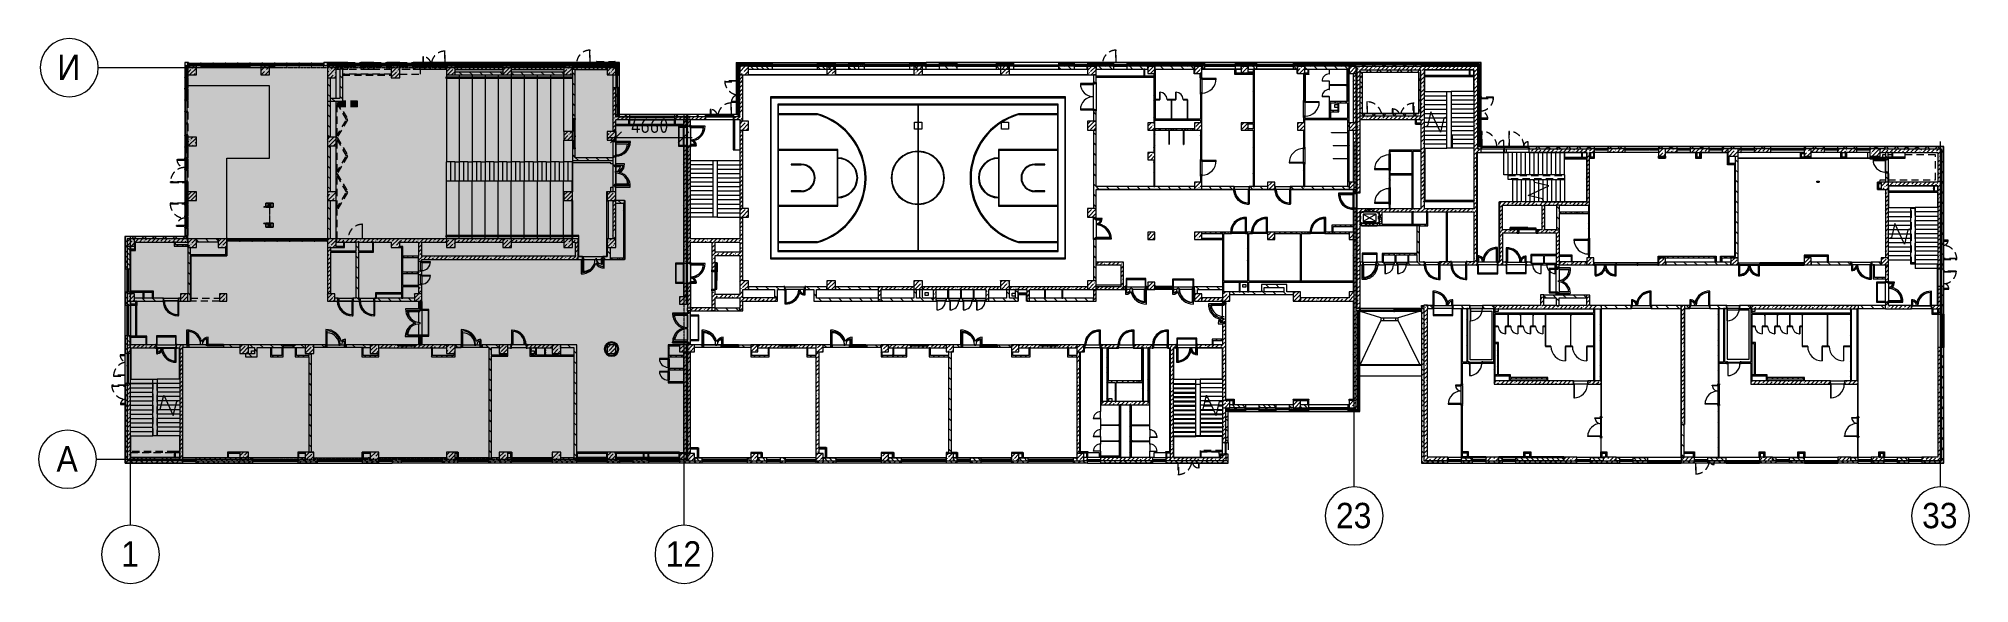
# Model space of a CAD drawing. Header units: millimetres. Extents: x -3917 to 185442, y -8553 to 29000.
# Drawn here: x 52204 to 185442, y -8553 to 29000 of the extents above; entities that cross this region are included whole.
import ezdxf

# ---------------------------------------------------------------- set-up
doc = ezdxf.new("R2010")
doc.units = ezdxf.units.MM
doc.linetypes.add('200_ШТРИХ__ш1_п0_6_', pattern=[800, 500, -300])
doc.linetypes.add('Осевая', pattern=[31.75, 6.35, -4.7625, 15.875, -4.7625])
for name, color, linetype, lineweight in [('A-ANNO-DIMS', 7, 'Continuous', 9), ('A-ANNO-DIMS-500', 7, 'Continuous', 9), ('A-DETL-7', 7, 'Continuous', 5), ('A-DETL-MBND-1', 7, '200_ШТРИХ__ш1_п0_6_', 9), ('A-DOOR', 7, 'Continuous', 5), ('A-GENM', 7, 'Continuous', 5), ('A-GLAZ-2', 7, 'Continuous', 5), ('A-GLAZ-CURT-3', 7, 'Continuous', 5), ('A-GLAZ-CWMG-4', 7, 'Continuous', 5), ('A-ROOF', 7, 'Continuous', 5), ('A-WALL', 7, 'Continuous', 9), ('A-WALL-4', 7, 'Continuous', 5), ('I-WALL-4', 7, 'Continuous', 5), ('M-EQPM-1', 7, 'Continuous', 5), ('S-COLS-4', 7, 'Continuous', 5), ('S-STRS-1', 7, 'Continuous', 5), ('S-STRS-MBND-1', 7, 'Continuous', 5), ('Оси', 7, 'Continuous', 9), ('Оси-1', 7, 'Continuous', 20), ('Оси-2', 7, 'Осевая', 9)]:
    doc.layers.add(name, color=color, linetype=linetype, lineweight=lineweight)
doc.layers.add('A-DETL-GENF-1', color=7, linetype='Continuous', lineweight=9, true_color=0xc0c0c0, transparency=0.4)
for name, color, linetype, lineweight, true_color in [('A-DETL-GENF-2', 7, 'Continuous', 5, 0xe2e2e2), ('A-DETL-GENF-3', 7, 'Continuous', 5, 0xaaaaaa), ('A-DETL-GENF-4', 7, 'Continuous', 5, 0xb7b7b7), ('A-DOOR-1', 7, 'Continuous', 5, 0xaaaaaa), ('A-DOOR-2', 7, 'Continuous', 5, 0xe2e2e2), ('A-DOOR-3', 7, 'Continuous', 5, 0xb7b7b7), ('A-DOOR-FRAM-1', 7, 'Continuous', 5, 0xe2e2e2), ('A-DOOR-FRAM-2', 7, 'Continuous', 5, 0xaaaaaa), ('A-DOOR-FRAM-3', 7, 'Continuous', 5, 0xb7b7b7), ('A-FLOR-1', 7, 'Continuous', 5, 0xb7b7b7), ('A-FLOR-2', 7, 'Continuous', 5, 0xaaaaaa), ('A-GENM-1', 7, 'Continuous', 5, 0xe2ddcd), ('A-GLAZ-3', 7, 'Continuous', 5, 0x737373), ('A-GLAZ-CURT-2', 7, 'Continuous', 5, 0x737373), ('A-GLAZ-CWMG-2', 7, 'Continuous', 5, 0x737373), ('A-GLAZ-CWMG-3', 7, 'Continuous', 5, 0x383e42), ('A-WALL-5', 7, 'Continuous', 9, 0x737373), ('A-WALL-6', 7, 'Continuous', 5, 0x737373), ('A-WALL-PATT-1', 7, 'Continuous', 5, 0x787878), ('I-WALL-2', 7, 'Continuous', 5, 0xe7e7e7), ('I-WALL-3', 7, 'Continuous', 9, 0xe7e7e7), ('I-WALL-5', 7, 'Continuous', 5, 0x737373), ('I-WALL-6', 7, 'Continuous', 5, 0x787878), ('S-COLS-3', 7, 'Continuous', 5, 0x737373), ('S-STRS-2', 7, 'Continuous', 5, 0x737373), ('S-STRS-MBND-2', 7, 'Continuous', 5, 0x737373)]:
    doc.layers.add(name, color=color, linetype=linetype, lineweight=lineweight, true_color=true_color)
doc.styles.add('Arial_1', font='arial.ttf', dxfattribs={"width": 0.9, "height": 1750})
doc.styles.add('ISOCPEUR_2', font='isocpeur.ttf', dxfattribs={"width": 0.9, "height": 1000})
doc.dimstyles.new('ISO-2_0_0_9К_Средний_округл2_2', dxfattribs={"dimscale": 304.8, "dimtxt": 995.981176, "dimasz": 2.46063, "dimexe": 1.968504, "dimexo": 0, "dimgap": 0, "dimtad": 1, "dimdec": 0, "dimrnd": 10, "dimzin": 0, "dimdsep": 46, "dimtxsty": 'ISOCPEUR_2', "dimblk1": 'OBLIQUE', "dimblk2": 'OBLIQUE', "dimsah": 1, "dimcen": 0.09, "dimdle": 1.968504, "dimazin": 0, "dimtfac": 1, "dimtdec": 4, "dimtix": 1, "dimtmove": 0, "dimatfit": 3, "dimfxl": 1, "dimtvp": 1, "dimtolj": 1, "dimtzin": 0, "dimarcsym": 2})
pattern_1 = [(45, (-38790, -7650), (-285.123, 285.123), []), (45, (-38504.88, -7650), (-285.123, 285.123), [504.031, -100.806, 16.764, -84.042])]
pattern_2 = [(45, (-38790, -150), (-285.123, 285.123), []), (45, (-38504.88, -150), (-285.123, 285.123), [504.031, -100.806, 16.764, -84.042])]
pattern_3 = [(45, (58431.5, 0), (-353.5534, 353.5534), []), (135, (58431.5, 0), (-353.5534, -353.5534), [])]
pattern_4 = [(45, (58431.5, 0), (-285.1231, 285.1231), []), (45, (58716.64, 0), (-285.1231, 285.1231), [504.031, -100.806, 16.764, -84.042])]
pattern_5 = [(135, (58431.52, 0), (-176.7767, -176.7767), [])]
pattern_6 = [(135, (58431.5, 0), (-353.5534, -353.5534), [])]
pattern_7 = [(45, (58431.52, 0), (-176.7767, 176.7767), [])]
pattern_8 = [(135, (1826.41, 164.685), (-14.14214, -14.14214), []), (225, (1826.41, 164.685), (14.14214, -14.14214), [])]
pattern_9 = [(45, (-296.384, 164.685), (-14.1421, 14.1421), []), (135, (-296.384, 164.685), (-14.1421, -14.1421), [])]
pattern_10 = [(135, (1751.41, 164.685), (-14.14214, -14.14214), []), (225, (1751.41, 164.685), (14.14214, -14.14214), [])]
pattern_11 = [(45, (-371.384, 164.685), (-14.1421, 14.1421), []), (135, (-371.384, 164.685), (-14.1421, -14.1421), [])]
pattern_12 = [(135, (1576.41, 164.685), (-14.14214, -14.14214), []), (225, (1576.41, 164.685), (14.14214, -14.14214), [])]
pattern_13 = [(45, (-546.384, 164.685), (-14.1421, 14.1421), []), (135, (-546.384, 164.685), (-14.1421, -14.1421), [])]
pattern_14 = [(135, (58431.5, 0), (-377.1708, -377.1708), [533.4, -88.9, 17.78, -88.9]), (135, (58431.5, 376.94), (-377.1708, -377.1708), []), (50, (58431.5, 0), (637.6445, -55.7866), [66.675, -733.425]), (355, (58431.5, 0), (-123.3494, 668.6992), [53.34, -586.74]), (100.451, (58484.65, -4.65), (514.299, 612.908), [56.665, -623.315]), (46.184, (58431.5, 177.8), (948.7764, -147.1497), [100.012, -1100.137]), (96.636, (58510.6, 165.5), (830.909, 865.997), [84.998, -934.973]), (351.184, (58431.5, 177.8), (830.918, 865.988), [80.01, -880.11]), (21, (58520.4, 133.35), (530.6506, -357.9283), [66.675, -733.425]), (326, (58520.4, 133.35), (216.308, 644.6585), [53.34, -586.74]), (71.451, (58564.64, 103.5), (746.9596, 286.7243), [56.665, -623.315]), (37.5, (58431.52, 0), (10.81053, 295.9426), [16.764, -562.864, 16.764, -578.866, -588.962]), (37.5, (58431.52, 0), (10.81053, 295.9426), [-1175.258, 16.764, -572.198]), (7.5, (58431.52, 0), (233.86916, 350.63175), [16.764, -322.834, 16.764, -549.529, -224.472]), (7.5, (58431.52, 0), (233.86916, 350.63175), [-905.891, 16.764, -207.708]), (327.5, (58233.27, 0), (474.5678, -20.0513), [16.764, -205.486, 16.764, -676.656, -920.115]), (327.5, (58233.27, 0), (474.5678, -20.0513), [-915.67, 16.764, -903.351]), (317.5, (58144.37, 0), (518.4522, 88.9934), [16.764, -272.161, 16.764, -443.738, -653.415]), (317.5, (58144.37, 0), (518.4522, 88.9934), [-749.427, 16.764, -636.651])]
pattern_15 = [(135, (1751.41, 174.685), (-14.14214, -14.14214), []), (225, (1751.41, 174.685), (14.14214, -14.14214), [])]
pattern_16 = [(45, (-371.384, 174.685), (-14.1421, 14.1421), []), (135, (-371.384, 174.685), (-14.1421, -14.1421), [])]
pattern_17 = [(135, (1751.41, 104.685), (-14.14214, -14.14214), []), (225, (1751.41, 104.685), (14.14214, -14.14214), [])]
pattern_18 = [(45, (-371.384, 104.685), (-14.1421, 14.1421), []), (135, (-371.384, 104.685), (-14.1421, -14.1421), [])]
pattern_19 = [(135, (1951.41, 104.685), (-14.14214, -14.14214), []), (225, (1951.41, 104.685), (14.14214, -14.14214), [])]
pattern_20 = [(45, (-171.384, 104.685), (-14.1421, 14.1421), []), (135, (-171.384, 104.685), (-14.1421, -14.1421), [])]
pattern_21 = [(135, (1951.41, 164.685), (-14.14214, -14.14214), []), (225, (1951.41, 164.685), (14.14214, -14.14214), [])]
pattern_22 = [(45, (-171.384, 164.685), (-14.1421, 14.1421), []), (135, (-171.384, 164.685), (-14.1421, -14.1421), [])]
pattern_23 = [(45, (58431.5, 0), (-530.33, 530.33), []), (135, (58431.5, 0), (-530.33, -530.33), [])]

msp = doc.modelspace()

# ---------------------------------------------------------------- texts
at = {"layer": 'Оси', "char_height": 1750, "attachment_point": 1, "style": 'Arial_1'}
for s, insert, width in [('\\fArial|b0|i0|c204|p34|;\\W.9;И', (53498.1, 27905.2), 1948.101), ('\\fArial|b0|i0|c204|p34|;\\W.9;А', (53440.1, 905.2), 1803.797), ('23', (141728.4, -3003), 3030.379), ('33', (182178.4, -3003), 3030.379), ('\\fArial|b0|i0|c204|p34|;\\W.9;1', (57903.9, -5649.6), 1515.189), ('12', (95478.4, -5649.6), 3030.379)]:
    msp.add_mtext(s, dxfattribs=dict(at, insert=insert, width=width))

# ---------------------------------------------------------------- blocks, each defined once
blk = doc.blocks.new('BSC_Колонна _Прямоугольная - 600х600-23286269-2_10_1_птичка')
at = {"layer": 'S-COLS-4'}
h = blk.add_hatch(dxfattribs=at)
h.set_pattern_fill('FP_96', color=256, style=0, pattern_type=2)
h.set_pattern_definition([(45, (-29509.74, -7600), (-285.123, 285.123), []), (45, (-29224.6, -7600), (-285.123, 285.123), [504.031, -100.806, 16.764, -84.042])])
h.paths.add_polyline_path([(-300, -300), (300, -300), (300, 300), (-300, 300)])
at = {"layer": 'S-COLS-3'}
for p, q in [((300, 300), (-300, 300)), ((-300, 300), (-300, -300)), ((300, -300), (300, 300)), ((-300, -300), (300, -300))]:
    blk.add_line(p, q, dxfattribs=at)
blk = doc.blocks.new('BSC_Колонна _Прямоугольная - 500х500-23286270-2_10_1_птичка')
at = {"layer": 'S-COLS-4'}
h = blk.add_hatch(dxfattribs=at)
h.set_pattern_fill('FP_97', color=256, style=0, pattern_type=2)
h.set_pattern_definition(pattern_1)
h.paths.add_polyline_path([(-30, -250), (-30, 250), (-250, 250), (-250, -250)])
h = blk.add_hatch(dxfattribs=at)
h.set_pattern_fill('FP_97', color=256, style=0, pattern_type=2)
h.set_pattern_definition(pattern_1)
h.paths.add_polyline_path([(-30, -250), (250, -250), (250, 250), (-30, 250), (-30, 100)])
at = {"layer": 'S-COLS-3'}
for p, q in [((-30, 250), (-250, 250)), ((-250, 250), (-250, -250)), ((-250, -250), (-30, -250))]:
    blk.add_line(p, q, dxfattribs=at)
at = {"layer": 'S-COLS-4'}
for p, q in [((250, 250), (-30, 250)), ((250, -250), (250, 250)), ((-30, -250), (250, -250))]:
    blk.add_line(p, q, dxfattribs=at)
blk = doc.blocks.new('BSC_Колонна _Прямоугольная - 500х500-V85-2_10_1_птичка')
at = {"layer": 'S-COLS-4'}
h = blk.add_hatch(dxfattribs=at)
h.set_pattern_fill('FP_98', color=256, style=0, pattern_type=2)
h.set_pattern_definition([(45, (-43160, -7650), (-285.123, 285.123), []), (45, (-42874.88, -7650), (-285.123, 285.123), [504.031, -100.806, 16.764, -84.042])])
h.paths.add_polyline_path([(-250, -250), (250, -250), (250, 250), (-250, 250)])
for p, q in [((250, 250), (-250, 250)), ((-250, 250), (-250, -250)), ((250, -250), (250, 250)), ((-250, -250), (250, -250))]:
    blk.add_line(p, q, dxfattribs=at)
blk = doc.blocks.new('BSC_Колонна _Прямоугольная - 500х500-V86-2_10_1_птичка')
at = {"layer": 'S-COLS-4'}
h = blk.add_hatch(dxfattribs=at)
h.set_pattern_fill('FP_99', color=256, style=0, pattern_type=2)
h.set_pattern_definition([(45, (-47660, -7650), (-285.123, 285.123), []), (45, (-47374.88, -7650), (-285.123, 285.123), [504.031, -100.806, 16.764, -84.042])])
h.paths.add_polyline_path([(-250, -250), (250, -250), (250, 250), (-250, 250), (-250, 100)])
for p, q in [((250, 250), (-250, 250)), ((-250, 250), (-250, -250)), ((250, -250), (250, 250)), ((-250, -250), (250, -250))]:
    blk.add_line(p, q, dxfattribs=at)
blk = doc.blocks.new('BSC_Колонна _Прямоугольная - 500х500-V87-2_10_1_птичка')
at = {"layer": 'S-COLS-4'}
h = blk.add_hatch(dxfattribs=at)
h.set_pattern_fill('FP_100', color=256, style=0, pattern_type=2)
h.set_pattern_definition([(45, (-52160, -7650), (-285.123, 285.123), []), (45, (-51874.88, -7650), (-285.123, 285.123), [504.031, -100.806, 16.764, -84.042])])
h.paths.add_polyline_path([(-250, -250), (250, -250), (250, 250), (-250, 250)])
for p, q in [((250, 250), (-250, 250)), ((-250, 250), (-250, -250)), ((250, -250), (250, 250)), ((-250, -250), (250, -250))]:
    blk.add_line(p, q, dxfattribs=at)
blk = doc.blocks.new('BSC_Колонна _Прямоугольная - 500х500-V88-2_10_1_птичка')
at = {"layer": 'S-COLS-4'}
h = blk.add_hatch(dxfattribs=at)
h.set_pattern_fill('FP_101', color=256, style=0, pattern_type=2)
h.set_pattern_definition([(45, (-61160, -7650), (-285.1231, 285.1231), []), (45, (-60874.88, -7650), (-285.123, 285.123), [504.031, -100.806, 16.764, -84.042])])
h.paths.add_polyline_path([(-250, -250), (250, -250), (250, 250), (-250, 250)])
for p, q in [((250, 250), (-250, 250)), ((-250, 250), (-250, -250)), ((250, -250), (250, 250)), ((-250, -250), (250, -250))]:
    blk.add_line(p, q, dxfattribs=at)
blk = doc.blocks.new('BSC_Колонна _Прямоугольная - 600х600-V89-2_10_1_птичка')
at = {"layer": 'S-COLS-4'}
h = blk.add_hatch(dxfattribs=at)
h.set_pattern_fill('FP_102', color=256, style=0, pattern_type=2)
h.set_pattern_definition([(45, (-25860, -200), (-285.123, 285.123), []), (45, (-25574.88, -200), (-285.123, 285.123), [504.031, -100.806, 16.764, -84.042])])
h.paths.add_polyline_path([(-105, -300), (300, -300), (300, 300), (-300, 300), (-300, -300)])
at = {"layer": 'S-COLS-3'}
for p, q in [((300, 300), (-300, 300)), ((-300, 300), (-300, -300)), ((300, -300), (300, 300)), ((-300, -300), (300, -300))]:
    blk.add_line(p, q, dxfattribs=at)
blk = doc.blocks.new('BSC_Колонна _Прямоугольная - 600х600-V90-2_10_1_птичка')
at = {"layer": 'S-COLS-4'}
h = blk.add_hatch(dxfattribs=at)
h.set_pattern_fill('FP_103', color=256, style=0, pattern_type=2)
h.set_pattern_definition([(45, (-29509.74, -200), (-285.123, 285.123), []), (45, (-29224.6, -200), (-285.123, 285.123), [504.031, -100.806, 16.764, -84.042])])
h.paths.add_polyline_path([(-300, -300), (300, -300), (300, 300), (-300, 300)])
at = {"layer": 'S-COLS-3'}
for p, q in [((300, 300), (-300, 300)), ((-300, 300), (-300, -300)), ((300, -300), (300, 300)), ((-300, -300), (300, -300))]:
    blk.add_line(p, q, dxfattribs=at)
blk = doc.blocks.new('BSC_Колонна _Прямоугольная - 500х500-V91-2_10_1_птичка')
at = {"layer": 'S-COLS-4'}
h = blk.add_hatch(dxfattribs=at)
h.set_pattern_fill('FP_104', color=256, style=0, pattern_type=2)
h.set_pattern_definition(pattern_2)
h.paths.add_polyline_path([(-67, -250), (-30, -250), (-30, 250), (-250, 250), (-250, -250)])
h = blk.add_hatch(dxfattribs=at)
h.set_pattern_fill('FP_104', color=256, style=0, pattern_type=2)
h.set_pattern_definition(pattern_2)
h.paths.add_polyline_path([(-30, -250), (250, -250), (250, 250), (-30, 250), (-30, 80)])
at = {"layer": 'S-COLS-3'}
for p, q in [((-30, 250), (-250, 250)), ((-250, 250), (-250, -250)), ((-250, -250), (-30, -250))]:
    blk.add_line(p, q, dxfattribs=at)
at = {"layer": 'S-COLS-4'}
for p, q in [((250, 250), (-30, 250)), ((250, -250), (250, 250)), ((-30, -250), (250, -250))]:
    blk.add_line(p, q, dxfattribs=at)
blk = doc.blocks.new('BSC_Колонна _Прямоугольная - 500х500-V92-2_10_1_птичка')
at = {"layer": 'S-COLS-4'}
h = blk.add_hatch(dxfattribs=at)
h.set_pattern_fill('FP_105', color=256, style=0, pattern_type=2)
h.set_pattern_definition([(45, (-43160, -150), (-285.123, 285.123), []), (45, (-42874.88, -150), (-285.123, 285.123), [504.031, -100.806, 16.764, -84.042])])
h.paths.add_polyline_path([(-250, -250), (250, -250), (250, 250), (-250, 250)])
for p, q in [((250, 250), (-250, 250)), ((-250, 250), (-250, -250)), ((250, -250), (250, 250)), ((-250, -250), (250, -250))]:
    blk.add_line(p, q, dxfattribs=at)
blk = doc.blocks.new('BSC_Колонна _Прямоугольная - 500х500-V93-2_10_1_птичка')
at = {"layer": 'S-COLS-4'}
h = blk.add_hatch(dxfattribs=at)
h.set_pattern_fill('FP_106', color=256, style=0, pattern_type=2)
h.set_pattern_definition([(45, (-47660, -150), (-285.123, 285.123), []), (45, (-47374.88, -150), (-285.123, 285.123), [504.031, -100.806, 16.764, -84.042])])
h.paths.add_polyline_path([(-250, -250), (250, -250), (250, 250), (-250, 250), (-250, 80)])
for p, q in [((250, 250), (-250, 250)), ((-250, 250), (-250, -250)), ((250, -250), (250, 250)), ((-250, -250), (250, -250))]:
    blk.add_line(p, q, dxfattribs=at)
blk = doc.blocks.new('BSC_Колонна _Прямоугольная - 500х500-V94-2_10_1_птичка')
at = {"layer": 'S-COLS-4'}
h = blk.add_hatch(dxfattribs=at)
h.set_pattern_fill('FP_107', color=256, style=0, pattern_type=2)
h.set_pattern_definition([(45, (-52160, -150), (-285.123, 285.123), []), (45, (-51874.88, -150), (-285.123, 285.123), [504.031, -100.806, 16.764, -84.042])])
h.paths.add_polyline_path([(-250, -250), (250, -250), (250, 250), (-250, 250)])
for p, q in [((250, 250), (-250, 250)), ((-250, 250), (-250, -250)), ((250, -250), (250, 250)), ((-250, -250), (250, -250))]:
    blk.add_line(p, q, dxfattribs=at)
blk = doc.blocks.new('BSC_Колонна _Прямоугольная - 500х500-V95-2_10_1_птичка')
at = {"layer": 'S-COLS-4'}
h = blk.add_hatch(dxfattribs=at)
h.set_pattern_fill('FP_108', color=256, style=0, pattern_type=2)
h.set_pattern_definition([(45, (-61160, -150), (-285.123, 285.123), []), (45, (-60874.88, -150), (-285.123, 285.123), [504.031, -100.806, 16.764, -84.042])])
h.paths.add_polyline_path([(-159, -250), (250, -250), (250, 250), (-250, 250), (-250, -250)])
for p, q in [((250, 250), (-250, 250)), ((-250, 250), (-250, -250)), ((250, -250), (250, 250)), ((-250, -250), (250, -250))]:
    blk.add_line(p, q, dxfattribs=at)
blk = doc.blocks.new('BSC_Колонна _Прямоугольная - 500х500-V96-2_10_1_птичка')
at = {"layer": 'S-COLS-4'}
h = blk.add_hatch(dxfattribs=at)
h.set_pattern_fill('FP_109', color=256, style=0, pattern_type=2)
h.set_pattern_definition([(45, (-65660, -150), (-285.1231, 285.1231), []), (45, (-65374.88, -150), (-285.1231, 285.1231), [504.031, -100.806, 16.764, -84.042])])
h.paths.add_polyline_path([(-22, -250), (250, -250), (250, 250), (-250, 250), (-250, -250)])
for p, q in [((250, 250), (-250, 250)), ((-250, 250), (-250, -250)), ((250, -250), (250, 250)), ((-250, -250), (250, -250))]:
    blk.add_line(p, q, dxfattribs=at)
blk = doc.blocks.new('BSC_Колонна _Прямоугольная - 500х500-V97-2_10_1_птичка')
at = {"layer": 'S-COLS-4'}
h = blk.add_hatch(dxfattribs=at)
h.set_pattern_fill('FP_110', color=256, style=0, pattern_type=2)
h.set_pattern_definition([(45, (-75730, -3800), (-285.1231, 285.1231), []), (45, (-75444.88, -3800), (-285.1231, 285.1231), [504.031, -100.806, 16.764, -84.042])])
h.paths.add_polyline_path([(-250, -250), (250, -250), (250, 250), (-250, 250), (-250, -99)])
for p, q in [((250, 250), (-250, 250)), ((-250, 250), (-250, -250)), ((250, -250), (250, 250)), ((-250, -250), (250, -250))]:
    blk.add_line(p, q, dxfattribs=at)
blk = doc.blocks.new('BSC_Колонна _Прямоугольная - 500х500-V98-2_10_1_птичка')
at = {"layer": 'S-COLS-4'}
h = blk.add_hatch(dxfattribs=at)
h.set_pattern_fill('FP_111', color=256, style=0, pattern_type=2)
h.set_pattern_definition([(45, (-80600, -3800), (-285.1231, 285.1231), []), (45, (-80314.88, -3800), (-285.1231, 285.1231), [504.031, -100.806, 16.764, -84.042])])
h.paths.add_polyline_path([(-121, -250), (250, -250), (250, 250), (-250, 250), (-250, -250)])
for p, q in [((250, 250), (-250, 250)), ((-250, 250), (-250, -250)), ((250, -250), (250, 250)), ((-250, -250), (250, -250))]:
    blk.add_line(p, q, dxfattribs=at)
blk = doc.blocks.new('BSC_Колонна _Прямоугольная - 500х500-V99-2_10_1_птичка')
at = {"layer": 'S-COLS-4'}
h = blk.add_hatch(dxfattribs=at)
h.set_pattern_fill('FP_112', color=256, style=0, pattern_type=2)
h.set_pattern_definition([(45, (-65660, -7650), (-285.1231, 285.1231), []), (45, (-65374.88, -7650), (-285.1231, 285.1231), [504.031, -100.806, 16.764, -84.042])])
h.paths.add_polyline_path([(-22, -250), (250, -250), (250, 250), (-250, 250), (-250, -250)])
for p, q in [((250, 250), (-250, 250)), ((-250, 250), (-250, -250)), ((250, -250), (250, 250)), ((-250, -250), (250, -250))]:
    blk.add_line(p, q, dxfattribs=at)
blk = doc.blocks.new('BSC_Колонна _Прямоугольная - 600х600-23205240-2_10_1_птичка')
at = {"layer": 'S-COLS-4'}
h = blk.add_hatch(dxfattribs=at)
h.set_pattern_fill('FP_113', color=256, style=0, pattern_type=2)
h.set_pattern_definition([(45, (-66460, -12000), (-285.1231, 285.1231), []), (45, (-66174.88, -12000), (-285.1231, 285.1231), [504.031, -100.806, 16.764, -84.042])])
h.paths.add_polyline_path([(-300, -300), (300, -300), (300, 300), (-300, 300)])
for p, q in [((300, 300), (-300, 300)), ((-300, 300), (-300, -300)), ((300, -300), (300, 300)), ((-300, -300), (300, -300))]:
    blk.add_line(p, q, dxfattribs=at)
blk = doc.blocks.new('BSC_Колонна _Прямоугольная - 600х800-24078684-2_10_1_птичка')
at = {"layer": 'S-COLS-4'}
h = blk.add_hatch(dxfattribs=at)
h.set_pattern_fill('FP_114', color=256, style=0, pattern_type=2)
h.set_pattern_definition([(45, (-14010, -26700), (-285.123, 285.123), []), (45, (-13724.88, -26700), (-285.123, 285.123), [504.031, -100.806, 16.764, -84.042])])
h.paths.add_polyline_path([(300, -400), (300, 400), (-300, 400), (-300, -400)])
at = {"layer": 'S-COLS-3'}
for p, q in [((300, 400), (-300, 400)), ((-300, 400), (-300, -400)), ((300, -400), (300, 400)), ((-300, -400), (300, -400))]:
    blk.add_line(p, q, dxfattribs=at)
blk = doc.blocks.new('BSC_Колонна _Прямоугольная - 600х600-V100-2_10_1_птичка')
at = {"layer": 'S-COLS-4'}
h = blk.add_hatch(dxfattribs=at)
h.set_pattern_fill('FP_116', color=256, style=0, pattern_type=2)
h.set_pattern_definition([(45, (-14010, -14900), (-285.123, 285.123), []), (45, (-13724.88, -14900), (-285.123, 285.123), [504.031, -100.806, 16.764, -84.042])])
h.paths.add_polyline_path([(-300, -300), (300, -300), (300, 300), (-300, 300), (-300, -208)])
at = {"layer": 'S-COLS-3'}
for p, q in [((300, 300), (-300, 300)), ((-300, 300), (-300, -300)), ((300, -300), (300, 300)), ((-300, -300), (300, -300))]:
    blk.add_line(p, q, dxfattribs=at)
blk = doc.blocks.new('BSC_Колонна _Прямоугольная - 600х600-23295697-2_10_1_птичка')
at = {"layer": 'S-COLS-4'}
h = blk.add_hatch(dxfattribs=at)
h.set_pattern_fill('FP_117', color=256, style=0, pattern_type=2)
h.set_pattern_definition([(45, (-14010, -18150), (-285.123, 285.123), []), (45, (-13724.88, -18150), (-285.123, 285.123), [504.031, -100.806, 16.764, -84.042])])
h.paths.add_polyline_path([(-300, -300), (300, -300), (300, 300), (-300, 300), (-300, -26)])
at = {"layer": 'S-COLS-3'}
for p, q in [((300, 300), (-300, 300)), ((-300, 300), (-300, -300)), ((300, -300), (300, 300)), ((-300, -300), (300, -300))]:
    blk.add_line(p, q, dxfattribs=at)
blk = doc.blocks.new('BSC_Колонна _Прямоугольная - 600х600-V101-2_10_1_птичка')
at = {"layer": 'S-COLS-4'}
h = blk.add_hatch(dxfattribs=at)
h.set_pattern_fill('FP_118', color=256, style=0, pattern_type=2)
h.set_pattern_definition([(45, (-14010, -21900), (-285.123, 285.123), []), (45, (-13724.88, -21900), (-285.123, 285.123), [504.031, -100.806, 16.764, -84.042])])
h.paths.add_polyline_path([(-300, -300), (300, -300), (300, 300), (-300, 300)])
at = {"layer": 'S-COLS-3'}
for p, q in [((300, 300), (-300, 300)), ((-300, 300), (-300, -300)), ((300, -300), (300, 300)), ((-300, -300), (300, -300))]:
    blk.add_line(p, q, dxfattribs=at)
blk = doc.blocks.new('BSC_Колонна _Прямоугольная - 600х600-V102-2_10_1_птичка')
at = {"layer": 'S-COLS-4'}
h = blk.add_hatch(dxfattribs=at)
h.set_pattern_fill('FP_119', color=256, style=0, pattern_type=2)
h.set_pattern_definition([(45, (-25860, -7600), (-285.123, 285.123), []), (45, (-25574.88, -7600), (-285.123, 285.123), [504.031, -100.806, 16.764, -84.042])])
h.paths.add_polyline_path([(-300, -300), (300, -300), (300, 300), (-300, 300), (-300, 150)])
at = {"layer": 'S-COLS-3'}
for p, q in [((300, 300), (-300, 300)), ((-300, 300), (-300, -300)), ((300, -300), (300, 300)), ((-300, -300), (300, -300))]:
    blk.add_line(p, q, dxfattribs=at)
blk = doc.blocks.new('BSC_Колонна _Прямоугольная - 600х600-V103-2_10_1_птичка')
at = {"layer": 'S-COLS-4'}
h = blk.add_hatch(dxfattribs=at)
h.set_pattern_fill('FP_120', color=256, style=0, pattern_type=2)
h.set_pattern_definition([(45, (-26110, -26800), (-285.123, 285.123), []), (45, (-25824.88, -26800), (-285.123, 285.123), [504.031, -100.806, 16.764, -84.042])])
h.paths.add_polyline_path([(-300, -300), (300, -300), (300, 300), (-300, 300)])
at = {"layer": 'S-COLS-3'}
for p, q in [((300, 300), (-300, 300)), ((-300, 300), (-300, -300)), ((300, -300), (300, 300)), ((-300, -300), (300, -300))]:
    blk.add_line(p, q, dxfattribs=at)
blk = doc.blocks.new('BSC_Колонна _Прямоугольная - 600х600-V104-2_10_1_птичка')
at = {"layer": 'S-COLS-4'}
h = blk.add_hatch(dxfattribs=at)
h.set_pattern_fill('FP_121', color=256, style=0, pattern_type=2)
h.set_pattern_definition([(45, (-26110, -14900), (-285.123, 285.123), []), (45, (-25824.88, -14900), (-285.123, 285.123), [504.031, -100.806, 16.764, -84.042])])
h.paths.add_polyline_path([(-300, -300), (300, -300), (300, 300), (-300, 300)])
at = {"layer": 'S-COLS-3'}
for p, q in [((300, 300), (-300, 300)), ((-300, 300), (-300, -300)), ((300, -300), (300, 300)), ((-300, -300), (300, -300))]:
    blk.add_line(p, q, dxfattribs=at)
blk = doc.blocks.new('BSC_Колонна _Прямоугольная - 600х600-V105-2_10_1_птичка')
at = {"layer": 'S-COLS-4'}
h = blk.add_hatch(dxfattribs=at)
h.set_pattern_fill('FP_122', color=256, style=0, pattern_type=2)
h.set_pattern_definition([(45, (-66460, -17000), (-285.1231, 285.1231), []), (45, (-66174.88, -17000), (-285.1231, 285.1231), [504.031, -100.806, 16.764, -84.042])])
h.paths.add_polyline_path([(-300, -300), (300, -300), (300, 300), (-300, 300), (-300, 6)])
for p, q in [((300, 300), (-300, 300)), ((-300, 300), (-300, -300)), ((300, -300), (300, 300)), ((-300, -300), (300, -300))]:
    blk.add_line(p, q, dxfattribs=at)
blk = doc.blocks.new('BSC_Колонна _Прямоугольная - 500х500-23287078-2_10_1_птичка')
at = {"layer": 'S-COLS-4'}
h = blk.add_hatch(dxfattribs=at)
h.set_pattern_fill('FP_124', color=256, style=0, pattern_type=2)
h.set_pattern_definition([(45, (-84450, -22950), (-285.1231, 285.1231), []), (45, (-84164.88, -22950), (-285.1231, 285.1231), [504.031, -100.806, 16.764, -84.042])])
h.paths.add_polyline_path([(-250, -250), (250, -250), (250, 250), (-250, 250), (-250, -160)])
for p, q in [((250, 250), (-250, 250)), ((-250, 250), (-250, -250)), ((250, -250), (250, 250)), ((-250, -250), (250, -250))]:
    blk.add_line(p, q, dxfattribs=at)
blk = doc.blocks.new('110_Дверь_СКБ_1Ст_Внутренняя1 - Д-8 950x2100h_охрана-V106-2_10_1_птичка')
at = {"layer": 'A-DOOR-1'}
h = blk.add_hatch(dxfattribs=at)
h.set_pattern_fill('FP_128', color=256, style=0, pattern_type=2)
h.set_pattern_definition(pattern_8)
h.paths.add_polyline_path([(487.5, 100), (462.5, 100), (462.5, -100), (487.5, -100), (487.5, -34.8)])
at = {"layer": 'A-DOOR-2'}
h = blk.add_hatch(color=256, dxfattribs=at)
h.paths.add_polyline_path([(-437.5, 100), (-437.5, 20), (-402.5, 20), (-402.5, 60), (-412.5, 60), (-416.2, 100)])
h.paths.add_polyline_path([(437.5, 100), (437.5, 60), (427.5, 60), (427.5, 20), (462.5, 20), (462.5, 100)])
at = {"layer": 'A-DOOR-FRAM-1'}
for points in [[(-492.5, 108), (-492.5, 100), (-422.5, 100), (-422.5, 108)], [(-422.5, 20), (-437.5, 20), (-437.5, -100), (-422.5, -100), (-422.5, -34.8)], [(397.5, 950), (397.5, 100), (437.5, 100), (437.5, 950)], [(511.4, 108), (447.5, 108), (447.5, 100), (517.5, 100), (517.5, 108)], [(462.5, 20), (447.5, 20), (447.5, -100), (462.5, -100), (462.5, -34.8)], [(-492.5, -100), (-492.5, -108), (-422.5, -108), (-422.5, -100)], [(447.5, -100), (447.5, -108), (517.5, -108), (517.5, -100)]]:
    blk.add_hatch(color=256, dxfattribs=at).paths.add_polyline_path(points)
at = {"layer": 'A-DOOR-FRAM-2'}
h = blk.add_hatch(dxfattribs=at)
h.set_pattern_fill('FP_129', color=256, style=0, pattern_type=2)
h.set_pattern_definition(pattern_9)
h.paths.add_polyline_path([(-437.5, 100), (-462.5, 100), (-462.5, -100), (-437.5, -100), (-437.5, -34.8)])
at = {"layer": 'A-DOOR-1'}
for p, q in [((437.5, 950), (397.5, 950)), ((397.5, 950), (397.5, 100)), ((397.5, 100), (437.5, 100)), ((437.5, 100), (437.5, 950))]:
    blk.add_line(p, q, dxfattribs=at)
blk.add_arc((437.5, 100), 850, 90, 180, dxfattribs=at)
at = {"layer": 'A-DOOR-FRAM-2'}
for p, q in [((-422.5, 108), (-492.5, 108)), ((-492.5, 108), (-492.5, 100)), ((-492.5, 100), (-422.5, 100)), ((-437.5, 100), (-462.5, 100)), ((-462.5, 100), (-462.5, -100)), ((-412.5, 100), (-437.5, 100)), ((-437.5, 100), (-437.5, 20)), ((-437.5, -100), (-437.5, 100)), ((-422.5, 100), (-437.5, 100)), ((-437.5, 100), (-437.5, 99)), ((-437.5, 99), (-422.5, 99)), ((-437.5, 20), (-402.5, 20)), ((-422.5, 20), (-437.5, 20)), ((-437.5, 20), (-437.5, -100)), ((-422.5, 100), (-422.5, 108)), ((-422.5, 99), (-422.5, 100)), ((-422.5, -100), (-422.5, 20)), ((-412.5, 60), (-412.5, 100)), ((-402.5, 60), (-412.5, 60)), ((-402.5, 20), (-402.5, 60)), ((437.5, 60), (427.5, 60)), ((427.5, 60), (427.5, 20)), ((427.5, 20), (462.5, 20)), ((437.5, 100), (437.5, 60)), ((462.5, 100), (437.5, 100)), ((517.5, 108), (447.5, 108)), ((447.5, 108), (447.5, 100)), ((462.5, 100), (447.5, 100)), ((447.5, 100), (447.5, 99)), ((447.5, 100), (517.5, 100)), ((447.5, 99), (462.5, 99)), ((462.5, 20), (447.5, 20)), ((447.5, 20), (447.5, -100)), ((462.5, 20), (462.5, 100)), ((487.5, 100), (462.5, 100)), ((462.5, 100), (462.5, -100)), ((462.5, 99), (462.5, 100)), ((462.5, -100), (462.5, 20)), ((487.5, -100), (487.5, 100)), ((517.5, 100), (517.5, 108)), ((-422.5, -100), (-492.5, -100)), ((-492.5, -100), (-492.5, -108)), ((-492.5, -108), (-422.5, -108)), ((-462.5, -100), (-437.5, -100)), ((-437.5, -100), (-422.5, -100)), ((-422.5, -108), (-422.5, -100)), ((447.5, -100), (462.5, -100)), ((517.5, -100), (447.5, -100)), ((447.5, -100), (447.5, -108)), ((447.5, -108), (517.5, -108)), ((462.5, -100), (487.5, -100)), ((517.5, -108), (517.5, -100))]:
    blk.add_line(p, q, dxfattribs=at)
blk = doc.blocks.new('110_Дверь_СКБ_2Ст - Д-5_п_ Из игровой в коридор-32679362-2_10_1_птичка')
at = {"layer": 'A-DOOR-2'}
h = blk.add_hatch(color=256, dxfattribs=at)
h.paths.add_polyline_path([(652.5, 30), (712.5, 30), (712.5, 110), (662.5, 110), (662.5, 60), (652.5, 60)])
h.paths.add_polyline_path([(-687.5, 30), (-627.5, 30), (-627.5, 60), (-637.5, 60), (-637.5, 110), (-687.5, 110)])
for points in [[(-587.5, 110), (-587.5, 510), (-637.5, 510), (-637.5, 110)], [(612.5, 110), (662.5, 110), (662.5, 1010), (612.5, 1010), (612.5, 152.6)], [(712.5, -110), (712.5, 30), (697.5, 30), (697.5, -110)]]:
    blk.add_hatch(color=256, dxfattribs=at).paths.add_polyline_path(points)
at = {"layer": 'A-DOOR-FRAM-1'}
for points in [[(-672.5, 110), (-672.5, 118), (-742.5, 118), (-742.5, 110)], [(-672.5, -110), (-672.5, 30), (-687.5, 30), (-687.5, -110)], [(767.5, 110), (767.5, 118), (697.5, 118), (697.5, 110)], [(-672.5, -118), (-672.5, -110), (-742.5, -110), (-742.5, -118)], [(767.5, -118), (767.5, -110), (697.5, -110), (697.5, -118)]]:
    blk.add_hatch(color=256, dxfattribs=at).paths.add_polyline_path(points)
at = {"layer": 'A-DOOR-1'}
for p, q in [((-637.5, 510), (-637.5, 110)), ((-587.5, 510), (-637.5, 510)), ((-637.5, 110), (-587.5, 110)), ((-587.5, 110), (-587.5, 510)), ((662.5, 1010), (612.5, 1010)), ((612.5, 1010), (612.5, 110)), ((612.5, 110), (662.5, 110)), ((662.5, 110), (662.5, 1010))]:
    blk.add_line(p, q, dxfattribs=at)
for centre, radius, start, end in [((-637.5, 110), 400, 360, 90), ((662.5, 110), 900, 90, 180)]:
    blk.add_arc(centre, radius, start, end, dxfattribs=at)
at = {"layer": 'A-DOOR-FRAM-2'}
for p, q in [((-672.5, 118), (-742.5, 118)), ((-742.5, 118), (-742.5, 110)), ((-742.5, 110), (-672.5, 110)), ((-637.5, 110), (-687.5, 110)), ((-687.5, 110), (-687.5, 30)), ((-687.5, 30), (-627.5, 30)), ((-672.5, 30), (-687.5, 30)), ((-687.5, 30), (-687.5, -110)), ((-672.5, 110), (-672.5, 118)), ((-672.5, -110), (-672.5, 30)), ((-637.5, 60), (-637.5, 110)), ((-627.5, 60), (-637.5, 60)), ((-627.5, 30), (-627.5, 60)), ((662.5, 60), (652.5, 60)), ((652.5, 60), (652.5, 30)), ((652.5, 30), (712.5, 30)), ((662.5, 110), (662.5, 60)), ((712.5, 110), (662.5, 110)), ((767.5, 118), (697.5, 118)), ((697.5, 118), (697.5, 110)), ((697.5, 110), (767.5, 110)), ((712.5, 30), (697.5, 30)), ((697.5, 30), (697.5, -110)), ((712.5, 30), (712.5, 110)), ((712.5, -110), (712.5, 30)), ((767.5, 110), (767.5, 118)), ((-672.5, -110), (-742.5, -110)), ((-742.5, -110), (-742.5, -118)), ((-742.5, -118), (-672.5, -118)), ((-687.5, -110), (-672.5, -110)), ((-672.5, -118), (-672.5, -110)), ((697.5, -110), (712.5, -110)), ((767.5, -110), (697.5, -110)), ((697.5, -110), (697.5, -118)), ((697.5, -118), (767.5, -118)), ((767.5, -118), (767.5, -110))]:
    blk.add_line(p, q, dxfattribs=at)
blk = doc.blocks.new('110_Дверь_СКБ_1Ст_Внутренняя1 - Д-4 1100x2100h_су мгн-32375332-2_10_1_птичка')
at = {"layer": 'A-DOOR-1'}
h = blk.add_hatch(dxfattribs=at)
h.set_pattern_fill('FP_130', color=256, style=0, pattern_type=2)
h.set_pattern_definition(pattern_10)
h.paths.add_polyline_path([(562.5, 100), (537.5, 100), (537.5, -100), (562.5, -100)])
at = {"layer": 'A-DOOR-2'}
h = blk.add_hatch(color=256, dxfattribs=at)
h.paths.add_polyline_path([(512.5, 100), (512.5, 60), (502.5, 60), (502.5, 20), (537.5, 20), (537.5, 100)])
h.paths.add_polyline_path([(-487.5, 100), (-512.5, 100), (-512.5, 20), (-477.5, 20), (-477.5, 60), (-487.5, 60)])
at = {"layer": 'A-DOOR-FRAM-1'}
for points in [[(-567.5, 108), (-567.5, 100), (-497.5, 100), (-497.5, 108)], [(-497.5, 20), (-512.5, 20), (-512.5, -100), (-497.5, -100)], [(-487.5, 1100), (-487.5, 100), (-447.5, 100), (-447.5, 1100)], [(592.5, 108), (522.5, 108), (522.5, 100), (592.5, 100)], [(537.5, 20), (522.5, 20), (522.5, -100), (537.5, -100)], [(-567.5, -100), (-567.5, -108), (-497.5, -108), (-497.5, -100)], [(592.5, -100), (522.5, -100), (522.5, -108), (592.5, -108)]]:
    blk.add_hatch(color=256, dxfattribs=at).paths.add_polyline_path(points)
at = {"layer": 'A-DOOR-FRAM-2'}
h = blk.add_hatch(dxfattribs=at)
h.set_pattern_fill('FP_131', color=256, style=0, pattern_type=2)
h.set_pattern_definition(pattern_11)
h.paths.add_polyline_path([(-512.5, 100), (-537.5, 100), (-537.5, -100), (-512.5, -100)])
at = {"layer": 'A-DOOR-3'}
for p, q in [((-487.5, 1100), (-487.5, 100)), ((-447.5, 1100), (-487.5, 1100)), ((-487.5, 100), (-447.5, 100)), ((-447.5, 100), (-447.5, 1100))]:
    blk.add_line(p, q, dxfattribs=at)
blk.add_arc((-487.5, 100), 1000, 360, 90, dxfattribs=at)
at = {"layer": 'A-DOOR-FRAM-3'}
for p, q in [((-497.5, 108), (-567.5, 108)), ((-567.5, 108), (-567.5, 100)), ((-567.5, 100), (-497.5, 100)), ((-512.5, 100), (-537.5, 100)), ((-537.5, 100), (-537.5, -100)), ((-487.5, 100), (-512.5, 100)), ((-512.5, 100), (-512.5, 20)), ((-512.5, -100), (-512.5, 100)), ((-497.5, 100), (-512.5, 100)), ((-512.5, 100), (-512.5, 99)), ((-512.5, 99), (-497.5, 99)), ((-512.5, 20), (-477.5, 20)), ((-497.5, 20), (-512.5, 20)), ((-512.5, 20), (-512.5, -100)), ((-497.5, 100), (-497.5, 108)), ((-497.5, 99), (-497.5, 100)), ((-497.5, -100), (-497.5, 20)), ((-487.5, 60), (-487.5, 100)), ((-477.5, 60), (-487.5, 60)), ((-477.5, 20), (-477.5, 60)), ((512.5, 60), (502.5, 60)), ((502.5, 60), (502.5, 20)), ((502.5, 20), (537.5, 20)), ((512.5, 100), (512.5, 60)), ((537.5, 100), (512.5, 100)), ((592.5, 108), (522.5, 108)), ((522.5, 108), (522.5, 100)), ((537.5, 100), (522.5, 100)), ((522.5, 100), (522.5, 99)), ((522.5, 100), (592.5, 100)), ((522.5, 99), (537.5, 99)), ((537.5, 20), (522.5, 20)), ((522.5, 20), (522.5, -100)), ((537.5, 20), (537.5, 100)), ((562.5, 100), (537.5, 100)), ((537.5, 100), (537.5, -100)), ((537.5, 99), (537.5, 100)), ((537.5, -100), (537.5, 20)), ((562.5, -100), (562.5, 100)), ((592.5, 100), (592.5, 108)), ((-497.5, -100), (-567.5, -100)), ((-567.5, -100), (-567.5, -108)), ((-567.5, -108), (-497.5, -108)), ((-537.5, -100), (-512.5, -100)), ((-512.5, -100), (-497.5, -100)), ((-497.5, -108), (-497.5, -100)), ((522.5, -100), (537.5, -100)), ((592.5, -100), (522.5, -100)), ((522.5, -100), (522.5, -108)), ((522.5, -108), (592.5, -108)), ((537.5, -100), (562.5, -100)), ((592.5, -108), (592.5, -100))]:
    blk.add_line(p, q, dxfattribs=at)
blk = doc.blocks.new('120_Окно_СКБ_1Ст - 120_Окно_СКБ_1Ст 900х2500_h_ с форточкой-22876038-2_10_1_птичка')
at = {"layer": 'A-GLAZ-2'}
for p, q in [((-450, -127), (-450, -57)), ((-450, -57), (-380, -57)), ((450, -57), (-450, -57)), ((-380, -127), (-450, -127)), ((-450, -127), (-400, -127)), ((-380, -127), (-400, -127)), ((-400, -127), (-400, -137)), ((-400, -137), (400, -137)), ((400, -137), (-400, -137)), ((-380, -57), (-380, -127)), ((380, -87), (-380, -87)), ((-380, -87), (-380, -127)), ((-330, -137), (-330, -87)), ((-330, -107), (330, -107)), ((330, -117), (-330, -117)), ((330, -137), (330, -87)), ((380, -127), (380, -57)), ((380, -57), (450, -57)), ((380, -127), (380, -87)), ((450, -127), (380, -127)), ((400, -127), (380, -127)), ((400, -127), (450, -127)), ((400, -137), (400, -127)), ((450, -57), (450, -127))]:
    blk.add_line(p, q, dxfattribs=at)
blk = doc.blocks.new('120_Окно_СКБ_1Ст - 120_Окно_СКБ_1Ст 900х2500_h_ с форточкой-22877787-2_10_1_птичка')
at = {"layer": 'A-GLAZ-2'}
for p, q in [((-450, -127), (-450, -57)), ((-450, -57), (-380, -57)), ((450, -57), (-450, -57)), ((-380, -127), (-450, -127)), ((-450, -127), (-400, -127)), ((-380, -127), (-400, -127)), ((-400, -127), (-400, -137)), ((-400, -137), (400, -137)), ((400, -137), (-400, -137)), ((-380, -57), (-380, -127)), ((380, -87), (-380, -87)), ((-380, -87), (-380, -127)), ((-330, -137), (-330, -87)), ((-330, -107), (330, -107)), ((330, -117), (-330, -117)), ((330, -137), (330, -87)), ((380, -127), (380, -57)), ((380, -57), (450, -57)), ((380, -127), (380, -87)), ((450, -127), (380, -127)), ((400, -127), (380, -127)), ((400, -127), (450, -127)), ((400, -137), (400, -127)), ((450, -57), (450, -127))]:
    blk.add_line(p, q, dxfattribs=at)
blk = doc.blocks.new('110_Дверь_СКБ_2Ст_Внутренняя - ДН-7д_л__ ДОО_Дв_1450x2100h_Загрузочная_ Помещение холодильных камер-21737406-2_10_1_птичка')
at = {"layer": 'A-DETL-MBND-1'}
for points in [[(-662.5, 283), (-662.5, 600), (-742.5, 600), (-742.5, 283)], [(767.5, 283), (767.5, 990), (687.5, 990), (687.5, 283)]]:
    blk.add_hatch(color=256, dxfattribs=at).paths.add_polyline_path(points)
for p, q in [((-742.5, 600), (-742.5, 283)), ((-662.5, 600), (-742.5, 600)), ((-662.5, 283), (-662.5, 600)), ((767.5, 990), (687.5, 990)), ((687.5, 990), (687.5, 283)), ((767.5, 283), (767.5, 990))]:
    blk.add_line(p, q, dxfattribs=at)
for centre, radius, start, end in [((-742.5, 40), 560, 26.054046, 90), ((767.5, 40), 950, 90, 165)]:
    blk.add_arc(centre, radius, start, end, dxfattribs=at)
blk = doc.blocks.new('110_Дверь_СКБ_1Ст_Внутренняя1 - ДН-6д_ ДОО_Дв_1150x2100-24253098-2_10_1_птичка')
at = {"layer": 'A-DETL-MBND-1'}
blk.add_hatch(color=256, dxfattribs=at).paths.add_polyline_path([(-472.5, 283), (-472.5, 1090), (-512.5, 1090), (-512.5, 283)])
for p, q in [((-512.5, 1090), (-512.5, 283)), ((-472.5, 1090), (-512.5, 1090)), ((-472.5, 283), (-472.5, 1090))]:
    blk.add_line(p, q, dxfattribs=at)
blk.add_arc((-512.5, 40), 1050, 13.41257, 90, dxfattribs=at)
blk = doc.blocks.new('Прямоугольный импост - Импост структурный с накладкой - 190мм-22856075-2_10_1_птичка')
at = {"layer": 'A-GLAZ-CWMG-2'}
for p, q in [((0, 190), (-50, 190)), ((-50, 190), (-50, 40)), ((-50, 40), (-40, 40)), ((-40, 0), (-50, 0)), ((-50, 0), (-50, -17)), ((-40, 40), (-40, 0)), ((-10, 0), (-10, 40)), ((-10, 40), (0, 40)), ((0, 0), (-10, 0)), ((0, 40), (0, 190)), ((0, -17), (0, 0)), ((-50, -17), (0, -17))]:
    blk.add_line(p, q, dxfattribs=at)
blk = doc.blocks.new('Прямоугольный импост - Импост структурный с накладкой - 190мм-V107-2_10_1_птичка')
at = {"layer": 'A-GLAZ-CWMG-2'}
for p, q in [((0, 190), (-50, 190)), ((-50, 190), (-50, 40)), ((-50, 40), (-40, 40)), ((-40, 0), (-50, 0)), ((-50, 0), (-50, -17)), ((-40, 40), (-40, 0)), ((-10, 0), (-10, 40)), ((-10, 40), (0, 40)), ((0, 0), (-10, 0)), ((0, 40), (0, 188)), ((0, -17), (0, 0)), ((-50, -17), (0, -17))]:
    blk.add_line(p, q, dxfattribs=at)
blk = doc.blocks.new('DOR_Проход в стене_Прямоугольный - 1050x1150 EI30-23344994-2_10_1_птичка')
at = {"layer": 'A-DOOR-1'}
for p, q in [((525, 100), (-525, 100)), ((525, -100), (-525, -100))]:
    blk.add_line(p, q, dxfattribs=at)
blk = doc.blocks.new('Прямоугольный импост - Импост структурный с накладкой - 190мм-22856805-2_10_1_птичка')
at = {"layer": 'A-GLAZ-CWMG-2'}
for p, q in [((0, 17), (-50, 17)), ((-50, 17), (-50, 0)), ((-50, 0), (-40, 0)), ((-40, 0), (-40, -40)), ((-10, -40), (-10, 0)), ((-10, 0), (0, 0)), ((0, 11), (0, 17)), ((-40, -40), (-50, -40)), ((-50, -40), (-50, -190)), ((-50, -190), (0, -190)), ((0, -40), (-10, -40))]:
    blk.add_line(p, q, dxfattribs=at)
blk = doc.blocks.new('BSC_Колонна _Прямоугольная - 600х600-23205375-2_10_1_птичка')
at = {"layer": 'S-COLS-4'}
h = blk.add_hatch(dxfattribs=at)
h.set_pattern_fill('FP_132', color=256, style=0, pattern_type=2)
h.set_pattern_definition([(45, (-54460, -12000), (-285.123, 285.123), []), (45, (-54174.88, -12000), (-285.123, 285.123), [504.031, -100.806, 16.764, -84.042])])
h.paths.add_polyline_path([(-300, -300), (300, -300), (300, 300), (-300, 300)])
for p, q in [((300, 300), (-300, 300)), ((-300, 300), (-300, -300)), ((300, -300), (300, 300)), ((-300, -300), (300, -300))]:
    blk.add_line(p, q, dxfattribs=at)
blk = doc.blocks.new('BSC_Колонна _Прямоугольная - 600х600-V108-2_10_1_птичка')
at = {"layer": 'S-COLS-4'}
h = blk.add_hatch(dxfattribs=at)
h.set_pattern_fill('FP_133', color=256, style=0, pattern_type=2)
h.set_pattern_definition([(45, (-42460, -26800), (-285.123, 285.123), []), (45, (-42174.88, -26800), (-285.123, 285.123), [504.031, -100.806, 16.764, -84.042])])
h.paths.add_polyline_path([(-300, -300), (300, -300), (300, 300), (-300, 300)])
for p, q in [((300, 300), (-300, 300)), ((-300, 300), (-300, -300)), ((300, -300), (300, 300)), ((-300, -300), (300, -300))]:
    blk.add_line(p, q, dxfattribs=at)
blk = doc.blocks.new('110_Дверь_СКБ_2Ст - Д-6_л__ ДОО_Дв_1450x2100h_Дверь из раздевальной в коридор-V109-2_10_1_птичка')
at = {"layer": 'A-DOOR-1'}
h = blk.add_hatch(dxfattribs=at)
h.set_pattern_fill('FP_134', color=256, style=0, pattern_type=2)
h.set_pattern_definition(pattern_12)
h.paths.add_polyline_path([(737.5, 100), (712.5, 100), (712.5, -100), (737.5, -100)])
at = {"layer": 'A-DOOR-2'}
h = blk.add_hatch(color=256, dxfattribs=at)
h.paths.add_polyline_path([(712.5, 100), (662.5, 100), (662.5, 50), (652.5, 50), (652.5, 20), (712.5, 20)])
h.paths.add_polyline_path([(-627.5, 20), (-627.5, 50), (-637.5, 50), (-637.5, 100), (-687.5, 100), (-687.5, 20)])
for points in [[(-587.5, 100), (-587.5, 450), (-637.5, 450), (-637.5, 100)], [(662.5, 100), (662.5, 1050), (612.5, 1050), (612.5, 100)]]:
    blk.add_hatch(color=256, dxfattribs=at).paths.add_polyline_path(points)
at = {"layer": 'A-DOOR-FRAM-1'}
for points in [[(-672.5, 100), (-672.5, 108), (-742.5, 108), (-742.5, 100)], [(-672.5, 20), (-687.5, 20), (-687.5, -100), (-672.5, -94.3)], [(767.5, 100), (767.5, 108), (697.5, 108), (697.5, 100)], [(712.5, 20), (697.5, 20), (697.5, -100), (712.5, -100)], [(-672.5, -100), (-742.5, -100), (-742.5, -108), (-672.5, -108)], [(767.5, -108), (767.5, -100), (697.5, -100), (697.5, -108)]]:
    blk.add_hatch(color=256, dxfattribs=at).paths.add_polyline_path(points)
at = {"layer": 'A-DOOR-FRAM-2'}
h = blk.add_hatch(dxfattribs=at)
h.set_pattern_fill('FP_135', color=256, style=0, pattern_type=2)
h.set_pattern_definition(pattern_13)
h.paths.add_polyline_path([(-687.5, -94.3), (-687.5, 100), (-712.5, 100), (-712.5, -100), (-687.5, -100)])
at = {"layer": 'A-DOOR-1'}
for p, q in [((-637.5, 450), (-637.5, 100)), ((-587.5, 450), (-637.5, 450)), ((-637.5, 100), (-587.5, 100)), ((-587.5, 100), (-587.5, 450)), ((662.5, 1050), (612.5, 1050)), ((612.5, 1050), (612.5, 100)), ((612.5, 100), (662.5, 100)), ((662.5, 100), (662.5, 1050))]:
    blk.add_line(p, q, dxfattribs=at)
for centre, radius, start, end in [((-637.5, 100), 350, 360, 90), ((662.5, 100), 950, 90, 180)]:
    blk.add_arc(centre, radius, start, end, dxfattribs=at)
at = {"layer": 'A-DOOR-FRAM-2'}
for p, q in [((-672.5, 108), (-742.5, 108)), ((-742.5, 108), (-742.5, 100)), ((-742.5, 100), (-672.5, 100)), ((-687.5, 100), (-712.5, 100)), ((-712.5, 100), (-712.5, -100)), ((-637.5, 100), (-687.5, 100)), ((-687.5, 100), (-687.5, 20)), ((-687.5, -100), (-687.5, 100)), ((-687.5, 20), (-627.5, 20)), ((-672.5, 20), (-687.5, 20)), ((-687.5, 20), (-687.5, -100)), ((-672.5, 100), (-672.5, 108)), ((-672.5, -100), (-672.5, 20)), ((-637.5, 50), (-637.5, 100)), ((-627.5, 50), (-637.5, 50)), ((-627.5, 20), (-627.5, 50)), ((662.5, 50), (652.5, 50)), ((652.5, 50), (652.5, 20)), ((652.5, 20), (712.5, 20)), ((662.5, 100), (662.5, 50)), ((712.5, 100), (662.5, 100)), ((767.5, 108), (697.5, 108)), ((697.5, 108), (697.5, 100)), ((697.5, 100), (767.5, 100)), ((712.5, 20), (697.5, 20)), ((697.5, 20), (697.5, -100)), ((712.5, 20), (712.5, 100)), ((737.5, 100), (712.5, 100)), ((712.5, 100), (712.5, -100)), ((712.5, -100), (712.5, 20)), ((737.5, -100), (737.5, 100)), ((767.5, 100), (767.5, 108)), ((-672.5, -100), (-742.5, -100)), ((-742.5, -100), (-742.5, -108)), ((-742.5, -108), (-672.5, -108)), ((-712.5, -100), (-687.5, -100)), ((-687.5, -100), (-672.5, -100)), ((-672.5, -108), (-672.5, -100)), ((697.5, -100), (712.5, -100)), ((767.5, -100), (697.5, -100)), ((697.5, -100), (697.5, -108)), ((697.5, -108), (767.5, -108)), ((712.5, -100), (737.5, -100)), ((767.5, -108), (767.5, -100))]:
    blk.add_line(p, q, dxfattribs=at)
blk = doc.blocks.new('Системная панель - Стекло - 40мм-22858580-2_10_1_птичка')
at = {"layer": 'A-GLAZ-CURT-2'}
for p, q in [((372.5, 40), (-372.5, 40)), ((-372.5, 40), (-372.5, 0)), ((-372.5, 0), (372.5, 0)), ((372.5, 0), (372.5, 40))]:
    blk.add_line(p, q, dxfattribs=at)
blk = doc.blocks.new('Системная панель - Стекло - 40мм-22858442-2_10_1_птичка')
at = {"layer": 'A-GLAZ-CURT-3'}
h = blk.add_hatch(dxfattribs=at)
h.set_pattern_fill('FP_137', color=256, style=0, pattern_type=2)
h.set_pattern_definition([(135, (19050.1, -4371.1), (-1414.21, -1414.21), [1000, -3000]), (135, (19550.1, -5371.1), (-1414.21, -1414.21), [3000, -1000]), (135, (20050.1, -3371.1), (-1414.21, -1414.21), [1000, -3000])])
h.paths.add_polyline_path([(385, 40), (-385, 40), (-385, 0), (385, 0)])
at = {"layer": 'A-GLAZ-CURT-2'}
for p, q in [((385, 40), (-385, 40)), ((-385, 40), (-385, 0)), ((-385, 0), (385, 0)), ((385, 0), (385, 40))]:
    blk.add_line(p, q, dxfattribs=at)
blk = doc.blocks.new('Системная панель - Стекло - 40мм-V110-2_10_1_птичка')
at = {"layer": 'A-GLAZ-CURT-2'}
for p, q in [((385, 40), (-385, 40)), ((-385, 40), (-385, 0)), ((-385, 0), (385, 0)), ((385, 0), (385, 40))]:
    blk.add_line(p, q, dxfattribs=at)
blk = doc.blocks.new('Системная панель - Стекло - 40мм-23190197-2_10_1_птичка')
at = {"layer": 'A-GLAZ-CURT-2'}
for p, q in [((269, 40), (-269, 40)), ((-269, 40), (-269, 0)), ((-269, 0), (269, 0)), ((269, 0), (269, 40))]:
    blk.add_line(p, q, dxfattribs=at)
blk = doc.blocks.new('Прямоугольный импост - Импост структурный с накладкой - 190мм-22858300-2_10_1_птичка')
at = {"layer": 'A-GLAZ-CWMG-2'}
for p, q in [((-50, 0), (-50, 17)), ((-50, 17), (0, 17)), ((-40, 0), (-50, 0)), ((-40, -40), (-40, 0)), ((-10, 0), (-10, -40)), ((0, 17), (0, 0)), ((-50, -190), (-50, -40)), ((-50, -40), (-40, -40)), ((0, -190), (-50, -190)), ((-10, -40), (0, -40)), ((0, -40), (0, -190))]:
    blk.add_line(p, q, dxfattribs=at)
blk = doc.blocks.new('Прямоугольный импост - Импост структурный с накладкой - 190мм-22856798-2_10_1_птичка')
at = {"layer": 'A-GLAZ-CWMG-2'}
for p, q in [((-25, 0), (-25, 17)), ((-25, 17), (25, 17)), ((-15, 0), (-25, 0)), ((-15, -40), (-15, 0)), ((25, 0), (15, 0)), ((15, 0), (15, -40)), ((25, 17), (25, 0)), ((-25, -190), (-25, -40)), ((-25, -40), (-15, -40)), ((25, -190), (-25, -190)), ((15, -40), (25, -40)), ((25, -40), (25, -190))]:
    blk.add_line(p, q, dxfattribs=at)
blk = doc.blocks.new('Прямоугольный импост - Импост структурный с накладкой - 190мм-23186008-2_10_1_птичка')
at = {"layer": 'A-GLAZ-CWMG-3'}
for points in [[(3854, 19975), (3871, 19975), (3871, 20725), (3854, 20725), (3854, 20476)], [(4031, 19975), (4061, 19978), (4061, 20725), (3911, 20725), (3911, 19975), (3958, 19975)]]:
    blk.add_hatch(color=256, dxfattribs=at).paths.add_polyline_path(points)
at = {"layer": 'A-GLAZ-CWMG-2'}
for p, q in [((3854, 20725), (3854, 19975)), ((4061, 20725), (4061, 19975)), ((3871, 19975), (3854, 19975)), ((4061, 19975), (4031, 19975))]:
    blk.add_line(p, q, dxfattribs=at)
blk = doc.blocks.new('Прямоугольный импост - Импост структурный с накладкой - 160мм-22858437-2_10_1_птичка')
at = {"layer": 'A-GLAZ-CWMG-2'}
for p, q in [((3854, 23925), (3854, 23175)), ((4011, 23925), (4011, 23175))]:
    blk.add_line(p, q, dxfattribs=at)
blk = doc.blocks.new('Системная панель - Стекло - 40мм-V111-2_10_1_птичка')
at = {"layer": 'A-GLAZ-CURT-2'}
for p, q in [((385, 40), (-385, 40)), ((-385, 40), (-385, 0)), ((-385, 0), (385, 0)), ((385, 0), (385, 40))]:
    blk.add_line(p, q, dxfattribs=at)
blk = doc.blocks.new('Системная панель - Стекло - 40мм-V112-2_10_1_птичка')
at = {"layer": 'A-GLAZ-CURT-3'}
h = blk.add_hatch(dxfattribs=at)
h.set_pattern_fill('FP_138', color=256, style=0, pattern_type=2)
h.set_pattern_definition([(135, (23850.1, -4371.1), (-1414.21, -1414.21), [1000, -3000]), (135, (24350.1, -5371.1), (-1414.21, -1414.21), [3000, -1000]), (135, (24850.1, -3371.1), (-1414.21, -1414.21), [1000, -3000])])
h.paths.add_polyline_path([(385, 40), (-385, 40), (-385, 0), (385, 0)])
at = {"layer": 'A-GLAZ-CURT-2'}
for p, q in [((385, 40), (-385, 40)), ((-385, 40), (-385, 0)), ((-385, 0), (385, 0)), ((385, 0), (385, 40))]:
    blk.add_line(p, q, dxfattribs=at)
blk = doc.blocks.new('Прямоугольный импост - Импост структурный с накладкой - 160мм-23190189-2_10_1_птичка')
at = {"layer": 'A-GLAZ-CWMG-2'}
for p, q in [((3854, 15925), (3871, 15925)), ((3854, 15925), (3854, 15408)), ((4011, 15925), (4011, 15408))]:
    blk.add_line(p, q, dxfattribs=at)
blk = doc.blocks.new('Системная панель - Стекло - 40мм-22856069-2_10_1_птичка')
at = {"layer": 'A-GLAZ-CURT-2'}
for p, q in [((397.5, 0), (-397.5, 0)), ((-397.5, 0), (-397.5, -40)), ((397.5, -40), (397.5, 0)), ((-397.5, -40), (397.5, -40))]:
    blk.add_line(p, q, dxfattribs=at)
blk = doc.blocks.new('Системная панель - Стекло - 40мм-22856070-2_10_1_птичка')
at = {"layer": 'A-GLAZ-CURT-3'}
h = blk.add_hatch(dxfattribs=at)
h.set_pattern_fill('FP_139', color=256, style=0, pattern_type=2)
h.set_pattern_definition([(45, (-9285, -26790), (-1414.21, 1414.21), [1000, -3000]), (45, (-10285, -27290), (-1414.21, 1414.21), [3000, -1000]), (45, (-8285, -27790), (-1414.21, 1414.21), [1000, -3000])])
h.paths.add_polyline_path([(410, -40), (410, 0), (-410, 0), (-410, -40)])
at = {"layer": 'A-GLAZ-CURT-2'}
for p, q in [((410, 0), (-410, 0)), ((-410, 0), (-410, -40)), ((-410, -40), (410, -40)), ((410, -40), (410, 0))]:
    blk.add_line(p, q, dxfattribs=at)
blk = doc.blocks.new('Системная панель - Стекло - 40мм-V113-2_10_1_птичка')
at = {"layer": 'A-GLAZ-CURT-2'}
for p, q in [((410, 0), (-410, 0)), ((-410, 0), (-410, -40)), ((-410, -40), (410, -40)), ((410, -40), (410, 0))]:
    blk.add_line(p, q, dxfattribs=at)
blk = doc.blocks.new('Системная панель - Стекло - 40мм-22856305-2_10_1_птичка')
at = {"layer": 'A-GLAZ-CURT-3'}
h = blk.add_hatch(dxfattribs=at)
h.set_pattern_fill('FP_140', color=256, style=0, pattern_type=2)
h.set_pattern_definition([(45, (-11835.1, -26790), (-1414.21, 1414.21), [1000, -3000]), (45, (-12835.1, -27290), (-1414.21, 1414.21), [3000, -1000]), (45, (-10835.1, -27790), (-1414.21, 1414.21), [1000, -3000])])
h.paths.add_polyline_path([(410, -40), (410, 0), (-410, 0), (-410, -40)])
at = {"layer": 'A-GLAZ-CURT-2'}
for p, q in [((410, 0), (-410, 0)), ((-410, 0), (-410, -40)), ((-410, -40), (410, -40)), ((410, -40), (410, 0))]:
    blk.add_line(p, q, dxfattribs=at)
blk = doc.blocks.new('Системная панель - Стекло - 40мм-V114-2_10_1_птичка')
at = {"layer": 'A-GLAZ-CURT-2'}
for p, q in [((410, 0), (-410, 0)), ((-410, 0), (-410, -40)), ((-410, -40), (410, -40)), ((410, -40), (410, 0))]:
    blk.add_line(p, q, dxfattribs=at)
blk = doc.blocks.new('Системная панель - Стекло - 40мм-V115-2_10_1_птичка')
at = {"layer": 'A-GLAZ-CURT-2'}
for p, q in [((397.5, 0), (-397.5, 0)), ((-397.5, 0), (-397.5, -40)), ((397.5, -40), (397.5, 0)), ((-397.5, -40), (397.5, -40))]:
    blk.add_line(p, q, dxfattribs=at)
blk = doc.blocks.new('Прямоугольный импост - Импост структурный с накладкой - 190мм-22856073-2_10_1_птичка')
at = {"layer": 'A-GLAZ-CWMG-2'}
for p, q in [((-50, 40), (-50, 190)), ((-50, 190), (0, 190)), ((-40, 40), (-50, 40)), ((-50, -17), (-50, 0)), ((-50, 0), (-40, 0)), ((-40, 0), (-40, 40)), ((-10, 40), (-10, 0)), ((0, 40), (-10, 40)), ((-10, 0), (0, 0)), ((0, 190), (0, 40)), ((0, 0), (0, -17)), ((0, -17), (-50, -17))]:
    blk.add_line(p, q, dxfattribs=at)
blk = doc.blocks.new('Прямоугольный импост - Импост структурный с накладкой - 160мм-22794259-2_10_1_птичка')
at = {"layer": 'A-GLAZ-CWMG-2'}
for p, q in [((4160, 27307), (4935, 27307)), ((4160, 27150), (4935, 27150))]:
    blk.add_line(p, q, dxfattribs=at)
blk = doc.blocks.new('Прямоугольный импост - Импост структурный с накладкой - 160мм-20149070-2_10_1_птичка')
at = {"layer": 'A-GLAZ-CWMG-2'}
for p, q in [((8385, 27307), (9185, 27307)), ((8385, 27150), (9185, 27150))]:
    blk.add_line(p, q, dxfattribs=at)
blk = doc.blocks.new('Прямоугольный импост - Импост структурный с накладкой - 160мм-22794460-2_10_1_птичка')
at = {"layer": 'A-GLAZ-CWMG-2'}
for p, q in [((10935, 27307), (11285, 27307)), ((10935, 27150), (11285, 27150))]:
    blk.add_line(p, q, dxfattribs=at)
blk = doc.blocks.new('Прямоугольный импост - Импост структурный с накладкой - 160мм-22794342-2_10_1_птичка')
at = {"layer": 'A-GLAZ-CWMG-2'}
for p, q in [((11285, 27307), (11735, 27307)), ((11285, 27150), (11735, 27150))]:
    blk.add_line(p, q, dxfattribs=at)
blk = doc.blocks.new('Прямоугольный импост - Импост структурный с накладкой - 190мм-22856065-2_10_1_птичка')
at = {"layer": 'A-GLAZ-CWMG-2'}
for p, q in [((-25, 40), (-25, 190)), ((-25, 190), (25, 190)), ((-15, 40), (-25, 40)), ((-25, -17), (-25, 0)), ((-25, 0), (-15, 0)), ((-15, 0), (-15, 40)), ((15, 40), (15, 0)), ((25, 40), (15, 40)), ((15, 0), (25, 0)), ((25, 190), (25, 40)), ((25, 0), (25, -17)), ((25, -17), (-25, -17))]:
    blk.add_line(p, q, dxfattribs=at)
blk = doc.blocks.new('Прямоугольный импост - Импост структурный с накладкой - 190мм-V116-2_10_1_птичка')
at = {"layer": 'A-GLAZ-CWMG-2'}
for p, q in [((-50, 190), (-50, 40)), ((-50, 40), (-40, 40)), ((-40, 0), (-50, 0)), ((-50, 0), (-50, -17)), ((-40, 40), (-40, 0)), ((-10, 0), (-10, 40)), ((-10, 40), (0, 40)), ((0, 0), (-10, 0)), ((0, 40), (0, 190)), ((0, -17), (0, 0)), ((-50, -17), (0, -17))]:
    blk.add_line(p, q, dxfattribs=at)
blk = doc.blocks.new('BSC_Колонна _Прямоугольная - 500х500-V117-2_10_1_птичка')
at = {"layer": 'S-COLS-4'}
h = blk.add_hatch(dxfattribs=at)
h.set_pattern_fill('FP_141', color=256, style=0, pattern_type=2)
h.set_pattern_definition([(45, (-56660, -150), (-285.123, 285.123), []), (45, (-56374.88, -150), (-285.123, 285.123), [504.031, -100.806, 16.764, -84.042])])
h.paths.add_polyline_path([(-250, -250), (250, -250), (250, 250), (-250, 250), (-250, 80)])
for p, q in [((250, 250), (-250, 250)), ((-250, 250), (-250, -250)), ((250, -250), (250, 250)), ((-250, -250), (250, -250))]:
    blk.add_line(p, q, dxfattribs=at)
blk = doc.blocks.new('BSC_Колонна _Прямоугольная - 500х500-V118-2_10_1_птичка')
at = {"layer": 'S-COLS-4'}
h = blk.add_hatch(dxfattribs=at)
h.set_pattern_fill('FP_142', color=256, style=0, pattern_type=2)
h.set_pattern_definition([(45, (-56660, -7650), (-285.123, 285.123), []), (45, (-56374.88, -7650), (-285.123, 285.123), [504.031, -100.806, 16.764, -84.042])])
h.paths.add_polyline_path([(-250, -250), (250, -250), (250, 250), (-250, 250), (-250, 100)])
for p, q in [((250, 250), (-250, 250)), ((-250, 250), (-250, -250)), ((250, -250), (250, 250)), ((-250, -250), (250, -250))]:
    blk.add_line(p, q, dxfattribs=at)
blk = doc.blocks.new('BSC_Колонна _Прямоугольная - 600х600-V119-2_10_1_птичка')
at = {"layer": 'S-COLS-4'}
h = blk.add_hatch(dxfattribs=at)
h.set_pattern_fill('FP_143', color=256, style=0, pattern_type=2)
h.set_pattern_definition([(45, (-33310, -7600), (-285.123, 285.123), []), (45, (-33024.88, -7600), (-285.123, 285.123), [504.031, -100.806, 16.764, -84.042])])
h.paths.add_polyline_path([(-135, -300), (300, -300), (300, 300), (-300, 300), (-300, -300)])
at = {"layer": 'S-COLS-3'}
for p, q in [((300, 300), (-300, 300)), ((-300, 300), (-300, -300)), ((300, -300), (300, 300)), ((-300, -300), (300, -300))]:
    blk.add_line(p, q, dxfattribs=at)
blk = doc.blocks.new('BSC_Колонна _Прямоугольная - 600х600-V120-2_10_1_птичка')
at = {"layer": 'S-COLS-4'}
h = blk.add_hatch(dxfattribs=at)
h.set_pattern_fill('FP_144', color=256, style=0, pattern_type=2)
h.set_pattern_definition([(45, (-33310, -200), (-285.123, 285.123), []), (45, (-33024.88, -200), (-285.123, 285.123), [504.031, -100.806, 16.764, -84.042])])
h.paths.add_polyline_path([(-135, -300), (300, -300), (300, 300), (-300, 300), (-300, -300)])
at = {"layer": 'S-COLS-3'}
for p, q in [((300, 300), (-300, 300)), ((-300, 300), (-300, -300)), ((300, -300), (300, 300)), ((-300, -300), (300, -300))]:
    blk.add_line(p, q, dxfattribs=at)
blk = doc.blocks.new('BSC_Колонна _Прямоугольная - 600х600-V121-2_10_1_птичка')
at = {"layer": 'S-COLS-4'}
h = blk.add_hatch(dxfattribs=at)
h.set_pattern_fill('FP_145', color=256, style=0, pattern_type=2)
h.set_pattern_definition([(45, (-42460, -17000), (-285.123, 285.123), []), (45, (-42174.88, -17000), (-285.123, 285.123), [504.031, -100.806, 16.764, -84.042])])
h.paths.add_polyline_path([(-300, -300), (300, -300), (300, 300), (-300, 300)])
for p, q in [((300, 300), (-300, 300)), ((-300, 300), (-300, -300)), ((300, -300), (300, 300)), ((-300, -300), (300, -300))]:
    blk.add_line(p, q, dxfattribs=at)
blk = doc.blocks.new('BSC_Колонна _Прямоугольная - 600х600-V122-2_10_1_птичка')
at = {"layer": 'S-COLS-4'}
h = blk.add_hatch(dxfattribs=at)
h.set_pattern_fill('FP_146', color=256, style=0, pattern_type=2)
h.set_pattern_definition([(45, (-42460, -23000), (-285.123, 285.123), []), (45, (-42174.88, -23000), (-285.123, 285.123), [504.031, -100.806, 16.764, -84.042])])
h.paths.add_polyline_path([(-300, -300), (300, -300), (300, 300), (-300, 300), (-300, -210)])
for p, q in [((300, 300), (-300, 300)), ((-300, 300), (-300, -300)), ((300, -300), (300, 300)), ((-300, -300), (300, -300))]:
    blk.add_line(p, q, dxfattribs=at)
blk = doc.blocks.new('BSC_Колонна _Прямоугольная - 600х600-V123-2_10_1_птичка')
at = {"layer": 'S-COLS-4'}
h = blk.add_hatch(dxfattribs=at)
h.set_pattern_fill('FP_147', color=256, style=0, pattern_type=2)
h.set_pattern_definition([(45, (-60460, -12000), (-285.1231, 285.1231), []), (45, (-60174.88, -12000), (-285.1231, 285.1231), [504.031, -100.806, 16.764, -84.042])])
h.paths.add_polyline_path([(-300, -300), (300, -300), (300, 300), (-300, 300), (-300, -201)])
for p, q in [((300, 300), (-300, 300)), ((-300, 300), (-300, -300)), ((300, -300), (300, 300)), ((-300, -300), (300, -300))]:
    blk.add_line(p, q, dxfattribs=at)
blk = doc.blocks.new('Системная панель - Стекло - 40мм-V124-2_10_1_птичка')
at = {"layer": 'A-GLAZ-CURT-3'}
h = blk.add_hatch(dxfattribs=at)
h.set_pattern_fill('FP_148', color=256, style=0, pattern_type=2)
h.set_pattern_definition([(45, (-17860.3, -26790), (-1414.21, 1414.21), [1000, -3000]), (45, (-18860.3, -27290), (-1414.21, 1414.21), [3000, -1000]), (45, (-16860.3, -27790), (-1414.21, 1414.21), [1000, -3000])])
h.paths.add_polyline_path([(-410, -40), (410, -40), (410, 0), (-410, 0)])
at = {"layer": 'A-GLAZ-CURT-2'}
for p, q in [((410, 0), (-410, 0)), ((-410, 0), (-410, -40)), ((-410, -40), (410, -40)), ((410, -40), (410, 0))]:
    blk.add_line(p, q, dxfattribs=at)
blk = doc.blocks.new('Системная панель - Стекло - 40мм-V125-2_10_1_птичка')
at = {"layer": 'A-GLAZ-CURT-2'}
for p, q in [((410, 0), (-410, 0)), ((-410, 0), (-410, -40)), ((-410, -40), (410, -40)), ((410, -40), (410, 0))]:
    blk.add_line(p, q, dxfattribs=at)
blk = doc.blocks.new('120_Окно_СКБ_2Ст - 120_Окно_СКБ_2Ст 2100х2400 _мал створка справа_-22446225-2_10_1_птичка')
at = {"layer": 'A-GLAZ-3'}
for p, q in [((-1050, -127), (-1050, -57)), ((-1050, -57), (-980, -57)), ((1050, -57), (-1050, -57)), ((-980, -127), (-1050, -127)), ((-1050, -127), (-1000, -127)), ((-980, -127), (-1000, -127)), ((-1000, -127), (-1000, -137)), ((-1000, -137), (170, -137)), ((170, -137), (-1000, -137)), ((-980, -57), (-980, -127)), ((150, -87), (-980, -87)), ((-980, -87), (-980, -127)), ((-930, -137), (-930, -87)), ((-930, -107), (100, -107)), ((100, -117), (-930, -117)), ((100, -137), (100, -87)), ((150, -127), (150, -57)), ((150, -57), (220, -57)), ((150, -127), (150, -87)), ((220, -127), (150, -127)), ((170, -127), (150, -127)), ((170, -127), (200, -127)), ((170, -137), (170, -127)), ((220, -127), (200, -127)), ((200, -127), (200, -137)), ((200, -137), (1000, -137)), ((1000, -137), (200, -137)), ((220, -57), (220, -127)), ((980, -87), (220, -87)), ((220, -87), (220, -127)), ((270, -137), (270, -87)), ((270, -107), (930, -107)), ((930, -117), (270, -117)), ((930, -137), (930, -87)), ((980, -127), (980, -57)), ((980, -57), (1050, -57)), ((980, -127), (980, -87)), ((1050, -127), (980, -127)), ((1000, -127), (980, -127)), ((1000, -127), (1050, -127)), ((1000, -137), (1000, -127)), ((1050, -57), (1050, -127))]:
    blk.add_line(p, q, dxfattribs=at)
blk = doc.blocks.new('120_Окно_СКБ_1Ст - 120_Окно_СКБ_1Ст 900х2500_h_-22445987-2_10_1_птичка')
at = {"layer": 'A-GLAZ-2'}
for p, q in [((-450, -127), (-450, -57)), ((-450, -57), (-380, -57)), ((450, -57), (-450, -57)), ((-380, -127), (-450, -127)), ((-450, -127), (-400, -127)), ((-380, -127), (-400, -127)), ((-400, -127), (-400, -137)), ((-400, -137), (400, -137)), ((400, -137), (-400, -137)), ((-380, -57), (-380, -127)), ((380, -87), (-380, -87)), ((-380, -87), (-380, -127)), ((-330, -137), (-330, -87)), ((-330, -107), (330, -107)), ((330, -117), (-330, -117)), ((330, -137), (330, -87)), ((380, -127), (380, -57)), ((380, -57), (450, -57)), ((380, -127), (380, -87)), ((450, -127), (380, -127)), ((400, -127), (380, -127)), ((400, -127), (450, -127)), ((400, -137), (400, -127)), ((450, -57), (450, -127))]:
    blk.add_line(p, q, dxfattribs=at)
blk = doc.blocks.new('120_Окно_СКБ_2Ст - 120_Окно_СКБ_2Ст 3100х2500 _мал_створка слева_-22446080-2_10_1_птичка')
at = {"layer": 'A-GLAZ-2'}
for p, q in [((-1550, -127), (-1550, -57)), ((-1550, -57), (-1480, -57)), ((1550, -57), (-1550, -57)), ((-1480, -127), (-1550, -127)), ((-1550, -127), (-1500, -127)), ((-1480, -127), (-1500, -127)), ((-1500, -127), (-1500, -137)), ((-1500, -137), (670, -137)), ((670, -137), (-1500, -137)), ((-1480, -57), (-1480, -127)), ((650, -87), (-1480, -87)), ((-1480, -87), (-1480, -127)), ((-1430, -137), (-1430, -87)), ((-1430, -107), (600, -107)), ((600, -117), (-1430, -117)), ((600, -137), (600, -87)), ((650, -127), (650, -57)), ((650, -57), (720, -57)), ((650, -127), (650, -87)), ((720, -127), (650, -127)), ((670, -127), (650, -127)), ((670, -127), (700, -127)), ((670, -137), (670, -127)), ((720, -127), (700, -127)), ((700, -127), (700, -137)), ((700, -137), (1500, -137)), ((1500, -137), (700, -137)), ((720, -57), (720, -127)), ((1480, -87), (720, -87)), ((720, -87), (720, -127)), ((770, -137), (770, -87)), ((770, -107), (1430, -107)), ((1430, -117), (770, -117)), ((1430, -137), (1430, -87)), ((1480, -127), (1480, -57)), ((1480, -57), (1550, -57)), ((1480, -127), (1480, -87)), ((1550, -127), (1480, -127)), ((1500, -127), (1480, -127)), ((1500, -127), (1550, -127)), ((1500, -137), (1500, -127)), ((1550, -57), (1550, -127))]:
    blk.add_line(p, q, dxfattribs=at)
blk = doc.blocks.new('120_Окно_СКБ_1Ст - 120_Окно_СКБ_1Ст 900х2500_h_-20664874-2_10_1_птичка')
at = {"layer": 'A-GLAZ-2'}
for p, q in [((-450, -127), (-450, -57)), ((-450, -57), (-380, -57)), ((450, -57), (-450, -57)), ((-380, -127), (-450, -127)), ((-450, -127), (-400, -127)), ((-380, -127), (-400, -127)), ((-400, -127), (-400, -137)), ((-400, -137), (400, -137)), ((400, -137), (-400, -137)), ((-380, -57), (-380, -127)), ((380, -87), (-380, -87)), ((-380, -87), (-380, -127)), ((-330, -137), (-330, -87)), ((-330, -107), (330, -107)), ((330, -117), (-330, -117)), ((330, -137), (330, -87)), ((380, -127), (380, -57)), ((380, -57), (450, -57)), ((380, -127), (380, -87)), ((450, -127), (380, -127)), ((400, -127), (380, -127)), ((400, -127), (450, -127)), ((400, -137), (400, -127)), ((450, -57), (450, -127))]:
    blk.add_line(p, q, dxfattribs=at)
blk = doc.blocks.new('120_Окно_СКБ_2Ст - 120_Окно_СКБ_2Ст 2100х2500 _мал створка СЛЕВА_-22446485-2_10_1_птичка')
at = {"layer": 'A-GLAZ-2'}
for p, q in [((-1050, -127), (-1050, -57)), ((-1050, -57), (-980, -57)), ((1050, -57), (-1050, -57)), ((-980, -127), (-1050, -127)), ((-1050, -127), (-1000, -127)), ((-980, -127), (-1000, -127)), ((-1000, -127), (-1000, -137)), ((-1000, -137), (-200, -137)), ((-200, -137), (-1000, -137)), ((-980, -57), (-980, -127)), ((-220, -87), (-980, -87)), ((-980, -87), (-980, -127)), ((-930, -137), (-930, -87)), ((-930, -107), (-270, -107)), ((-270, -117), (-930, -117)), ((-270, -137), (-270, -87)), ((-220, -127), (-220, -57)), ((-220, -57), (-150, -57)), ((-220, -127), (-220, -87)), ((-150, -127), (-220, -127)), ((-200, -127), (-220, -127)), ((-200, -127), (-170, -127)), ((-200, -137), (-200, -127)), ((-150, -127), (-170, -127)), ((-170, -127), (-170, -137)), ((-170, -137), (1000, -137)), ((1000, -137), (-170, -137)), ((-150, -57), (-150, -127)), ((980, -87), (-150, -87)), ((-150, -87), (-150, -127)), ((-100, -137), (-100, -87)), ((-100, -107), (930, -107)), ((930, -117), (-100, -117)), ((930, -137), (930, -87)), ((980, -127), (980, -57)), ((980, -57), (1050, -57)), ((980, -127), (980, -87)), ((1050, -127), (980, -127)), ((1000, -127), (980, -127)), ((1000, -127), (1050, -127)), ((1000, -137), (1000, -127)), ((1050, -57), (1050, -127))]:
    blk.add_line(p, q, dxfattribs=at)
blk = doc.blocks.new('120_Окно_СКБ_2Ст - 120_Окно_СКБ_2Ст 3100х2500 _мал_ створка слева-2_-22446420-2_10_1_птичка')
at = {"layer": 'A-GLAZ-2'}
for p, q in [((-1550, -127), (-1550, -57)), ((-1550, -57), (-1480, -57)), ((1550, -57), (-1550, -57)), ((-1480, -127), (-1550, -127)), ((-1550, -127), (-1500, -127)), ((-1480, -127), (-1500, -127)), ((-1500, -127), (-1500, -137)), ((-1500, -137), (-700, -137)), ((-700, -137), (-1500, -137)), ((-1480, -57), (-1480, -127)), ((-720, -87), (-1480, -87)), ((-1480, -87), (-1480, -127)), ((-1430, -137), (-1430, -87)), ((-1430, -107), (-770, -107)), ((-770, -117), (-1430, -117)), ((-770, -137), (-770, -87)), ((-720, -127), (-720, -57)), ((-720, -57), (-650, -57)), ((-720, -127), (-720, -87)), ((-650, -127), (-720, -127)), ((-700, -127), (-720, -127)), ((-700, -127), (-670, -127)), ((-700, -137), (-700, -127)), ((-650, -127), (-670, -127)), ((-670, -127), (-670, -137)), ((-670, -137), (1500, -137)), ((1500, -137), (-670, -137)), ((-650, -57), (-650, -127)), ((1480, -87), (-650, -87)), ((-650, -87), (-650, -127)), ((-600, -137), (-600, -87)), ((-600, -107), (1430, -107)), ((1430, -117), (-600, -117)), ((1430, -137), (1430, -87)), ((1480, -127), (1480, -57)), ((1480, -57), (1550, -57)), ((1480, -127), (1480, -87)), ((1550, -127), (1480, -127)), ((1500, -127), (1480, -127)), ((1500, -127), (1550, -127)), ((1500, -137), (1500, -127)), ((1550, -57), (1550, -127))]:
    blk.add_line(p, q, dxfattribs=at)
blk = doc.blocks.new('120_Окно_СКБ_2Ст - 120_Окно_СКБ_2Ст 3100х2500 _мал_ створка слева-2_-V126-2_10_1_птичка')
at = {"layer": 'A-GLAZ-2'}
for p, q in [((-1550, -127), (-1550, -57)), ((-1550, -57), (-1480, -57)), ((1550, -57), (-1550, -57)), ((-1480, -127), (-1550, -127)), ((-1550, -127), (-1500, -127)), ((-1480, -127), (-1500, -127)), ((-1500, -127), (-1500, -137)), ((-1500, -137), (-700, -137)), ((-700, -137), (-1500, -137)), ((-1480, -57), (-1480, -127)), ((-720, -87), (-1480, -87)), ((-1480, -87), (-1480, -127)), ((-1430, -137), (-1430, -87)), ((-1430, -107), (-770, -107)), ((-770, -117), (-1430, -117)), ((-770, -137), (-770, -87)), ((-720, -127), (-720, -57)), ((-720, -57), (-650, -57)), ((-720, -127), (-720, -87)), ((-650, -127), (-720, -127)), ((-700, -127), (-720, -127)), ((-700, -127), (-670, -127)), ((-700, -137), (-700, -127)), ((-650, -127), (-670, -127)), ((-670, -127), (-670, -137)), ((-670, -137), (1500, -137)), ((1500, -137), (-670, -137)), ((-650, -57), (-650, -127)), ((1480, -87), (-650, -87)), ((-650, -87), (-650, -127)), ((-600, -137), (-600, -87)), ((-600, -107), (1430, -107)), ((1430, -117), (-600, -117)), ((1430, -137), (1430, -87)), ((1480, -127), (1480, -57)), ((1480, -57), (1550, -57)), ((1480, -127), (1480, -87)), ((1550, -127), (1480, -127)), ((1500, -127), (1480, -127)), ((1500, -127), (1550, -127)), ((1500, -137), (1500, -127)), ((1550, -57), (1550, -127))]:
    blk.add_line(p, q, dxfattribs=at)
blk = doc.blocks.new('120_Окно_СКБ_2Ст - 120_Окно_СКБ_2Ст 3100х2500 _мал_ створка слева-2_-V127-2_10_1_птичка')
at = {"layer": 'A-GLAZ-2'}
for p, q in [((-1550, -127), (-1550, -57)), ((-1550, -57), (-1480, -57)), ((1550, -57), (-1550, -57)), ((-1480, -127), (-1550, -127)), ((-1550, -127), (-1503, -127)), ((-1480, -127), (-1500, -127)), ((-1500, -127), (-1500, -137)), ((-1500, -137), (-700, -137)), ((-700, -137), (-1500, -137)), ((-1480, -57), (-1480, -127)), ((-720, -87), (-1480, -87)), ((-1480, -87), (-1480, -127)), ((-1430, -137), (-1430, -87)), ((-1430, -107), (-770, -107)), ((-770, -117), (-1430, -117)), ((-770, -137), (-770, -87)), ((-720, -127), (-720, -57)), ((-720, -57), (-650, -57)), ((-720, -127), (-720, -87)), ((-650, -127), (-720, -127)), ((-700, -127), (-720, -127)), ((-700, -127), (-670, -127)), ((-700, -137), (-700, -127)), ((-650, -127), (-670, -127)), ((-670, -127), (-670, -137)), ((-670, -137), (1500, -137)), ((1500, -137), (-670, -137)), ((-650, -57), (-650, -127)), ((1480, -87), (-650, -87)), ((-650, -87), (-650, -127)), ((-600, -137), (-600, -87)), ((-600, -107), (1430, -107)), ((1430, -117), (-600, -117)), ((1430, -137), (1430, -87)), ((1480, -127), (1480, -57)), ((1480, -57), (1550, -57)), ((1480, -127), (1480, -87)), ((1550, -127), (1480, -127)), ((1500, -127), (1480, -127)), ((1500, -127), (1550, -127)), ((1500, -137), (1500, -127)), ((1550, -57), (1550, -127))]:
    blk.add_line(p, q, dxfattribs=at)
blk = doc.blocks.new('120_Окно_СКБ_2Ст - 120_Окно_СКБ_2Ст 2100х2500 _мал створка СЛЕВА_-V128-2_10_1_птичка')
at = {"layer": 'A-GLAZ-2'}
for p, q in [((-1050, -127), (-1050, -57)), ((-1050, -57), (-980, -57)), ((1050, -57), (-1050, -57)), ((-980, -127), (-1050, -127)), ((-1050, -127), (-1000, -127)), ((-980, -127), (-1000, -127)), ((-1000, -127), (-1000, -137)), ((-1000, -137), (-200, -137)), ((-200, -137), (-1000, -137)), ((-980, -57), (-980, -127)), ((-220, -87), (-980, -87)), ((-980, -87), (-980, -127)), ((-930, -137), (-930, -87)), ((-930, -107), (-270, -107)), ((-270, -117), (-930, -117)), ((-270, -137), (-270, -87)), ((-220, -127), (-220, -57)), ((-220, -57), (-150, -57)), ((-220, -127), (-220, -87)), ((-150, -127), (-220, -127)), ((-200, -127), (-220, -127)), ((-200, -127), (-170, -127)), ((-200, -137), (-200, -127)), ((-150, -127), (-170, -127)), ((-170, -127), (-170, -137)), ((-170, -137), (1000, -137)), ((1000, -137), (-170, -137)), ((-150, -57), (-150, -127)), ((980, -87), (-150, -87)), ((-150, -87), (-150, -127)), ((-100, -137), (-100, -87)), ((-100, -107), (930, -107)), ((930, -117), (-100, -117)), ((930, -137), (930, -87)), ((980, -127), (980, -57)), ((980, -57), (1050, -57)), ((980, -127), (980, -87)), ((1050, -127), (980, -127)), ((1000, -127), (980, -127)), ((1000, -127), (1050, -127)), ((1000, -137), (1000, -127)), ((1050, -57), (1050, -127))]:
    blk.add_line(p, q, dxfattribs=at)
blk = doc.blocks.new('120_Окно_СКБ_2Ст - 120_Окно_СКБ_2Ст 2800х2500_створка_-22445922-2_10_1_птичка')
at = {"layer": 'A-GLAZ-3'}
for p, q in [((-1400, -127), (-1400, -57)), ((-1400, -57), (-1330, -57)), ((1400, -57), (-1400, -57)), ((-1330, -127), (-1400, -127)), ((-1400, -127), (-1350, -127)), ((-1330, -127), (-1350, -127)), ((-1350, -127), (-1350, -137)), ((-1350, -137), (520, -137)), ((520, -137), (-1350, -137)), ((-1330, -57), (-1330, -127)), ((500, -87), (-1330, -87)), ((-1330, -87), (-1330, -127)), ((-1280, -137), (-1280, -87)), ((-1280, -107), (450, -107)), ((450, -117), (-1280, -117)), ((450, -137), (450, -87)), ((500, -127), (500, -57)), ((500, -57), (570, -57)), ((500, -127), (500, -87)), ((570, -127), (500, -127)), ((520, -127), (500, -127)), ((520, -127), (550, -127)), ((520, -137), (520, -127)), ((570, -127), (550, -127)), ((550, -127), (550, -137)), ((550, -137), (1350, -137)), ((1350, -137), (550, -137)), ((570, -57), (570, -127)), ((1330, -87), (570, -87)), ((570, -87), (570, -127)), ((620, -137), (620, -87)), ((620, -107), (1280, -107)), ((1280, -117), (620, -117)), ((1280, -137), (1280, -87)), ((1330, -127), (1330, -57)), ((1330, -57), (1400, -57)), ((1330, -127), (1330, -87)), ((1400, -127), (1330, -127)), ((1350, -127), (1330, -127)), ((1350, -127), (1400, -127)), ((1350, -137), (1350, -127)), ((1400, -57), (1400, -127))]:
    blk.add_line(p, q, dxfattribs=at)
blk = doc.blocks.new('120_Окно_СКБ_2Ст - 120_Окно_СКБ_2Ст 3100х2500 _мал_створка слева_ 2-22446355-2_10_1_птичка')
at = {"layer": 'A-GLAZ-3'}
for p, q in [((-1550, -127), (-1550, -57)), ((-1550, -57), (-1480, -57)), ((1550, -57), (-1550, -57)), ((-1480, -127), (-1550, -127)), ((-1550, -127), (-1500, -127)), ((-1480, -127), (-1500, -127)), ((-1500, -127), (-1500, -137)), ((-1500, -137), (670, -137)), ((670, -137), (-1500, -137)), ((-1480, -57), (-1480, -127)), ((650, -87), (-1480, -87)), ((-1480, -87), (-1480, -127)), ((-1430, -137), (-1430, -87)), ((-1430, -107), (600, -107)), ((600, -117), (-1430, -117)), ((600, -137), (600, -87)), ((650, -127), (650, -57)), ((650, -57), (720, -57)), ((650, -127), (650, -87)), ((720, -127), (650, -127)), ((670, -127), (650, -127)), ((670, -127), (700, -127)), ((670, -137), (670, -127)), ((720, -127), (700, -127)), ((700, -127), (700, -137)), ((700, -137), (1500, -137)), ((1500, -137), (700, -137)), ((720, -57), (720, -127)), ((1480, -87), (720, -87)), ((720, -87), (720, -127)), ((770, -137), (770, -87)), ((770, -107), (1430, -107)), ((1430, -117), (770, -117)), ((1430, -137), (1430, -87)), ((1480, -127), (1480, -57)), ((1480, -57), (1550, -57)), ((1480, -127), (1480, -87)), ((1550, -127), (1480, -127)), ((1500, -127), (1480, -127)), ((1500, -127), (1550, -127)), ((1500, -137), (1500, -127)), ((1550, -57), (1550, -127))]:
    blk.add_line(p, q, dxfattribs=at)
blk = doc.blocks.new('BSC_Колонна _Прямоугольная - 500х500-V129-2_10_1_птичка')
at = {"layer": 'S-COLS-4'}
h = blk.add_hatch(dxfattribs=at)
h.set_pattern_fill('FP_149', color=256, style=0, pattern_type=2)
h.set_pattern_definition([(45, (-77000, -22950), (-285.1231, 285.1231), []), (45, (-76714.88, -22950), (-285.1231, 285.1231), [504.031, -100.806, 16.764, -84.042])])
h.paths.add_polyline_path([(-250, -250), (250, -250), (250, 250), (-250, 250), (-250, -160)])
for p, q in [((250, 250), (-250, 250)), ((-250, 250), (-250, -250)), ((250, -250), (250, 250)), ((-250, -250), (250, -250))]:
    blk.add_line(p, q, dxfattribs=at)
blk = doc.blocks.new('BSC_Колонна _Прямоугольная - 500х500-V130-2_10_1_птичка')
at = {"layer": 'S-COLS-4'}
h = blk.add_hatch(dxfattribs=at)
h.set_pattern_fill('FP_150', color=256, style=0, pattern_type=2)
h.set_pattern_definition([(45, (-73790, -22950), (-285.1231, 285.1231), []), (45, (-73504.88, -22950), (-285.1231, 285.1231), [504.031, -100.806, 16.764, -84.042])])
h.paths.add_polyline_path([(-250, -250), (250, -250), (250, 250), (-250, 250), (-250, -160)])
for p, q in [((250, 250), (-250, 250)), ((-250, 250), (-250, -250)), ((250, -250), (250, 250)), ((-250, -250), (250, -250))]:
    blk.add_line(p, q, dxfattribs=at)
blk = doc.blocks.new('BSC_Колонна _Прямоугольная - 500х500-V131-2_10_1_птичка')
at = {"layer": 'S-COLS-4'}
h = blk.add_hatch(dxfattribs=at)
h.set_pattern_fill('FP_151', color=256, style=0, pattern_type=2)
h.set_pattern_definition([(45, (-70560, -22950), (-285.1231, 285.1231), []), (45, (-70274.88, -22950), (-285.1231, 285.1231), [504.031, -100.806, 16.764, -84.042])])
h.paths.add_polyline_path([(-250, -250), (250, -250), (250, 250), (-250, 250), (-250, -160)])
for p, q in [((250, 250), (-250, 250)), ((-250, 250), (-250, -250)), ((250, -250), (250, 250)), ((-250, -250), (250, -250))]:
    blk.add_line(p, q, dxfattribs=at)
blk = doc.blocks.new('120_Окно_СКБ_1Ст - 120_Окно_СКБ_1Ст 900х2500_h_-V132-2_10_1_птичка')
at = {"layer": 'A-GLAZ-3'}
for p, q in [((-450, -127), (-450, -57)), ((-450, -57), (-380, -57)), ((450, -57), (-450, -57)), ((-380, -127), (-450, -127)), ((-450, -127), (-400, -127)), ((-380, -127), (-400, -127)), ((-400, -127), (-400, -137)), ((-400, -137), (400, -137)), ((400, -137), (-400, -137)), ((-380, -57), (-380, -127)), ((380, -87), (-380, -87)), ((-380, -87), (-380, -127)), ((-330, -137), (-330, -87)), ((-330, -107), (330, -107)), ((330, -117), (-330, -117)), ((330, -137), (330, -87)), ((380, -127), (380, -57)), ((380, -57), (450, -57)), ((380, -127), (380, -87)), ((450, -127), (380, -127)), ((400, -127), (380, -127)), ((400, -127), (450, -127)), ((400, -137), (400, -127)), ((450, -57), (450, -127))]:
    blk.add_line(p, q, dxfattribs=at)
blk = doc.blocks.new('BSC_Колонна _Прямоугольная - 500х500-V133-2_10_1_птичка')
at = {"layer": 'S-COLS-4'}
h = blk.add_hatch(dxfattribs=at)
h.set_pattern_fill('FP_152', color=256, style=0, pattern_type=2)
h.set_pattern_definition([(45, (-140, -14950), (-285.123, 285.123), []), (45, (145.12, -14950), (-285.123, 285.123), [504.031, -100.806, 16.764, -84.042])])
h.paths.add_polyline_path([(-250, -250), (250, -250), (250, 250), (-250, 250)])
at = {"layer": 'S-COLS-3'}
for p, q in [((250, 250), (-250, 250)), ((-250, 250), (-250, -250)), ((250, -250), (250, 250)), ((-250, -250), (250, -250))]:
    blk.add_line(p, q, dxfattribs=at)
blk = doc.blocks.new('110_Дверь_СКБ_1Ст_Внутренняя1 - Д-4_1 1100x2100h_ОО_туалет для мальч_ и дев_-32102845-2_10_1_птичка')
at = {"layer": 'A-DOOR-1'}
h = blk.add_hatch(dxfattribs=at)
h.set_pattern_fill('FP_153', color=256, style=0, pattern_type=2)
h.set_pattern_definition(pattern_15)
h.paths.add_polyline_path([(562.5, -110), (562.5, 110), (537.5, 110), (537.5, -110)])
at = {"layer": 'A-DOOR-2'}
h = blk.add_hatch(color=256, dxfattribs=at)
h.paths.add_polyline_path([(537.5, 30), (537.5, 110), (512.5, 110), (512.5, 70), (502.5, 70), (502.5, 30)])
h.paths.add_polyline_path([(-477.5, 30), (-477.5, 70), (-487.5, 70), (-487.5, 110), (-512.5, 110), (-512.5, 30)])
at = {"layer": 'A-DOOR-FRAM-1'}
for points in [[(-497.5, 110), (-497.5, 118), (-567.5, 118), (-567.5, 110)], [(-497.5, -110), (-497.5, 30), (-512.5, 30), (-512.5, -110)], [(472.5, 110), (512.5, 110), (512.5, 1110), (472.5, 1110), (472.5, 538.8)], [(592.5, 110), (592.5, 118), (522.5, 118), (522.5, 110)], [(537.5, -110), (537.5, 30), (522.5, 30), (522.5, -110)], [(-497.5, -118), (-497.5, -110), (-567.5, -110), (-567.5, -118)], [(592.5, -118), (592.5, -110), (522.5, -110), (522.5, -118)]]:
    blk.add_hatch(color=256, dxfattribs=at).paths.add_polyline_path(points)
at = {"layer": 'A-DOOR-FRAM-2'}
h = blk.add_hatch(dxfattribs=at)
h.set_pattern_fill('FP_154', color=256, style=0, pattern_type=2)
h.set_pattern_definition(pattern_16)
h.paths.add_polyline_path([(-512.5, -110), (-512.5, 110), (-537.5, 110), (-537.5, -110)])
at = {"layer": 'A-DOOR-1'}
for p, q in [((512.5, 1110), (472.5, 1110)), ((472.5, 1110), (472.5, 110)), ((472.5, 110), (512.5, 110)), ((512.5, 110), (512.5, 1110))]:
    blk.add_line(p, q, dxfattribs=at)
blk.add_arc((512.5, 110), 1000, 90, 180, dxfattribs=at)
at = {"layer": 'A-DOOR-FRAM-2'}
for p, q in [((-497.5, 118), (-567.5, 118)), ((-567.5, 118), (-567.5, 110)), ((-567.5, 110), (-497.5, 110)), ((-512.5, 110), (-537.5, 110)), ((-537.5, 110), (-537.5, -110)), ((-487.5, 110), (-512.5, 110)), ((-512.5, 110), (-512.5, 30)), ((-512.5, -110), (-512.5, 110)), ((-497.5, 110), (-512.5, 110)), ((-512.5, 110), (-512.5, 109)), ((-512.5, 109), (-497.5, 109)), ((-512.5, 30), (-477.5, 30)), ((-497.5, 30), (-512.5, 30)), ((-512.5, 30), (-512.5, -110)), ((-497.5, 110), (-497.5, 118)), ((-497.5, 109), (-497.5, 110)), ((-497.5, -110), (-497.5, 30)), ((-487.5, 70), (-487.5, 110)), ((-477.5, 70), (-487.5, 70)), ((-477.5, 30), (-477.5, 70)), ((512.5, 70), (502.5, 70)), ((502.5, 70), (502.5, 30)), ((502.5, 30), (537.5, 30)), ((512.5, 110), (512.5, 70)), ((537.5, 110), (512.5, 110)), ((592.5, 118), (522.5, 118)), ((522.5, 118), (522.5, 110)), ((537.5, 110), (522.5, 110)), ((522.5, 110), (522.5, 109)), ((522.5, 110), (592.5, 110)), ((522.5, 109), (537.5, 109)), ((537.5, 30), (522.5, 30)), ((522.5, 30), (522.5, -110)), ((537.5, 30), (537.5, 110)), ((562.5, 110), (537.5, 110)), ((537.5, 110), (537.5, -110)), ((537.5, 109), (537.5, 110)), ((537.5, -110), (537.5, 30)), ((562.5, -110), (562.5, 110)), ((592.5, 110), (592.5, 118)), ((-497.5, -110), (-567.5, -110)), ((-567.5, -110), (-567.5, -118)), ((-567.5, -118), (-497.5, -118)), ((-537.5, -110), (-512.5, -110)), ((-512.5, -110), (-497.5, -110)), ((-497.5, -118), (-497.5, -110)), ((522.5, -110), (537.5, -110)), ((592.5, -110), (522.5, -110)), ((522.5, -110), (522.5, -118)), ((522.5, -118), (592.5, -118)), ((537.5, -110), (562.5, -110)), ((592.5, -118), (592.5, -110))]:
    blk.add_line(p, q, dxfattribs=at)
blk = doc.blocks.new('110_Дверь_СКБ_1Ст_Внутренняя1 - Д-4 1100x2100h_су мгн-31586709-2_10_1_птичка')
at = {"layer": 'A-DOOR-1'}
h = blk.add_hatch(dxfattribs=at)
h.set_pattern_fill('FP_153', color=256, style=0, pattern_type=2)
h.set_pattern_definition(pattern_15)
h.paths.add_polyline_path([(562.5, -110), (562.5, 110), (537.5, 110), (537.5, -110), (550.3, -110)])
at = {"layer": 'A-DOOR-2'}
h = blk.add_hatch(color=256, dxfattribs=at)
h.paths.add_polyline_path([(537.5, 30), (537.5, 110), (512.5, 110), (512.5, 70), (502.5, 70), (502.5, 30)])
h.paths.add_polyline_path([(-477.5, 30), (-477.5, 70), (-487.5, 70), (-487.5, 110), (-512.5, 110), (-512.5, 30)])
at = {"layer": 'A-DOOR-FRAM-1'}
for points in [[(-497.5, 110), (-497.5, 118), (-567.5, 118), (-567.5, 110)], [(-497.5, -110), (-497.5, 30), (-512.5, 30), (-512.5, -110)], [(472.5, 110), (512.5, 110), (512.5, 1110), (472.5, 1110), (472.5, 538.8)], [(522.5, 110), (592.5, 110), (592.5, 118), (522.5, 118)], [(537.5, -110), (537.5, 30), (522.5, 30), (522.5, -110)], [(-497.5, -118), (-497.5, -110), (-567.5, -110), (-567.5, -118)], [(522.5, -118), (592.5, -118), (592.5, -110), (522.5, -110)]]:
    blk.add_hatch(color=256, dxfattribs=at).paths.add_polyline_path(points)
at = {"layer": 'A-DOOR-FRAM-2'}
h = blk.add_hatch(dxfattribs=at)
h.set_pattern_fill('FP_154', color=256, style=0, pattern_type=2)
h.set_pattern_definition(pattern_16)
h.paths.add_polyline_path([(-512.5, -110), (-512.5, 110), (-537.5, 110), (-537.5, -110)])
at = {"layer": 'A-DOOR-1'}
for p, q in [((512.5, 1110), (472.5, 1110)), ((472.5, 1110), (472.5, 110)), ((472.5, 110), (512.5, 110)), ((512.5, 110), (512.5, 1110))]:
    blk.add_line(p, q, dxfattribs=at)
blk.add_arc((512.5, 110), 1000, 90, 180, dxfattribs=at)
at = {"layer": 'A-DOOR-FRAM-2'}
for p, q in [((-497.5, 118), (-567.5, 118)), ((-567.5, 118), (-567.5, 110)), ((-567.5, 110), (-497.5, 110)), ((-512.5, 110), (-537.5, 110)), ((-537.5, 110), (-537.5, -110)), ((-487.5, 110), (-512.5, 110)), ((-512.5, 110), (-512.5, 30)), ((-512.5, -110), (-512.5, 110)), ((-497.5, 110), (-512.5, 110)), ((-512.5, 110), (-512.5, 109)), ((-512.5, 109), (-497.5, 109)), ((-512.5, 30), (-477.5, 30)), ((-497.5, 30), (-512.5, 30)), ((-512.5, 30), (-512.5, -110)), ((-497.5, 110), (-497.5, 118)), ((-497.5, 109), (-497.5, 110)), ((-497.5, -110), (-497.5, 30)), ((-487.5, 70), (-487.5, 110)), ((-477.5, 70), (-487.5, 70)), ((-477.5, 30), (-477.5, 70)), ((512.5, 70), (502.5, 70)), ((502.5, 70), (502.5, 30)), ((502.5, 30), (537.5, 30)), ((512.5, 110), (512.5, 70)), ((537.5, 110), (512.5, 110)), ((592.5, 118), (522.5, 118)), ((522.5, 118), (522.5, 110)), ((537.5, 110), (522.5, 110)), ((522.5, 110), (522.5, 109)), ((522.5, 110), (592.5, 110)), ((522.5, 109), (537.5, 109)), ((537.5, 30), (522.5, 30)), ((522.5, 30), (522.5, -110)), ((537.5, 30), (537.5, 110)), ((562.5, 110), (537.5, 110)), ((537.5, 110), (537.5, -110)), ((537.5, 109), (537.5, 110)), ((537.5, -110), (537.5, 30)), ((562.5, -110), (562.5, 110)), ((592.5, 110), (592.5, 118)), ((-497.5, -110), (-567.5, -110)), ((-567.5, -110), (-567.5, -118)), ((-567.5, -118), (-497.5, -118)), ((-537.5, -110), (-512.5, -110)), ((-512.5, -110), (-497.5, -110)), ((-497.5, -118), (-497.5, -110)), ((522.5, -110), (537.5, -110)), ((592.5, -110), (522.5, -110)), ((522.5, -110), (522.5, -118)), ((522.5, -118), (592.5, -118)), ((537.5, -110), (562.5, -110)), ((592.5, -118), (592.5, -110))]:
    blk.add_line(p, q, dxfattribs=at)
blk = doc.blocks.new('110_Дверь_СКБ_2Ст - Д-1 Лестничная клетка EIS60-24280000-2_10_1_птичка')
at = {"layer": 'A-DOOR-2'}
h = blk.add_hatch(color=256, dxfattribs=at)
h.paths.add_polyline_path([(712.5, 110), (662.5, 110), (662.5, 60), (652.5, 60), (652.5, 30), (712.5, 30), (712.5, 39.7)])
h.paths.add_polyline_path([(-687.5, 110), (-687.5, 30), (-627.5, 30), (-627.5, 60), (-637.5, 60), (-637.5, 110)])
for points in [[(-637.5, 1010), (-637.5, 110), (-587.5, 110), (-587.5, 1010)], [(612.5, 510), (612.5, 110), (662.5, 110), (662.5, 510)], [(712.5, 30), (697.5, 30), (697.5, -110), (712.5, -110), (712.5, -102)]]:
    blk.add_hatch(color=256, dxfattribs=at).paths.add_polyline_path(points)
at = {"layer": 'A-DOOR-FRAM-1'}
for points in [[(-742.5, 118), (-742.5, 110), (-672.5, 110), (-672.5, 118)], [(-672.5, 30), (-687.5, 30), (-687.5, -110), (-672.5, -110)], [(697.5, 118), (697.5, 110), (767.5, 110), (767.5, 118)], [(-672.5, -110), (-742.5, -110), (-742.5, -118), (-672.5, -118)], [(767.5, -110), (697.5, -110), (697.5, -118), (767.5, -118)]]:
    blk.add_hatch(color=256, dxfattribs=at).paths.add_polyline_path(points)
at = {"layer": 'A-DOOR-3'}
for p, q in [((-637.5, 1010), (-637.5, 110)), ((-587.5, 1010), (-637.5, 1010)), ((-637.5, 110), (-587.5, 110)), ((-587.5, 110), (-587.5, 1010)), ((662.5, 510), (612.5, 510)), ((612.5, 510), (612.5, 110)), ((612.5, 110), (662.5, 110)), ((662.5, 110), (662.5, 510))]:
    blk.add_line(p, q, dxfattribs=at)
for centre, radius, start, end in [((-637.5, 110), 900, 0, 90), ((662.5, 110), 400, 90, 180)]:
    blk.add_arc(centre, radius, start, end, dxfattribs=at)
at = {"layer": 'A-DOOR-FRAM-3'}
for p, q in [((-672.5, 118), (-742.5, 118)), ((-742.5, 118), (-742.5, 110)), ((-742.5, 110), (-672.5, 110)), ((-637.5, 110), (-687.5, 110)), ((-687.5, 110), (-687.5, 30)), ((-687.5, 30), (-627.5, 30)), ((-672.5, 30), (-687.5, 30)), ((-687.5, 30), (-687.5, -110)), ((-672.5, 110), (-672.5, 118)), ((-672.5, -110), (-672.5, 30)), ((-637.5, 60), (-637.5, 110)), ((-627.5, 60), (-637.5, 60)), ((-627.5, 30), (-627.5, 60)), ((662.5, 60), (652.5, 60)), ((652.5, 60), (652.5, 30)), ((652.5, 30), (712.5, 30)), ((662.5, 110), (662.5, 60)), ((712.5, 110), (662.5, 110)), ((767.5, 118), (697.5, 118)), ((697.5, 118), (697.5, 110)), ((697.5, 110), (767.5, 110)), ((712.5, 30), (697.5, 30)), ((697.5, 30), (697.5, -110)), ((712.5, 30), (712.5, 110)), ((712.5, -110), (712.5, 30)), ((767.5, 110), (767.5, 118)), ((-672.5, -110), (-742.5, -110)), ((-742.5, -110), (-742.5, -118)), ((-742.5, -118), (-672.5, -118)), ((-687.5, -110), (-672.5, -110)), ((-672.5, -118), (-672.5, -110)), ((697.5, -110), (710.4, -110)), ((767.5, -110), (697.5, -110)), ((697.5, -110), (697.5, -118)), ((697.5, -118), (767.5, -118)), ((767.5, -118), (767.5, -110))]:
    blk.add_line(p, q, dxfattribs=at)
blk = doc.blocks.new('110_Дверь_СКБ_1Ст_Внутренняя1 - Д-4 1100x2100h_су мгн-32391219-2_10_1_птичка')
at = {"layer": 'A-DOOR-1'}
h = blk.add_hatch(dxfattribs=at)
h.set_pattern_fill('FP_155', color=256, style=0, pattern_type=2)
h.set_pattern_definition(pattern_17)
h.paths.add_polyline_path([(562.5, 40), (537.5, 40), (537.5, -40), (562.5, -40)])
at = {"layer": 'A-DOOR-2'}
h = blk.add_hatch(color=256, dxfattribs=at)
h.paths.add_polyline_path([(537.5, 40), (512.5, 40), (512.5, 0), (502.5, 0), (502.5, -40), (537.5, -40)])
h.paths.add_polyline_path([(-477.5, 0), (-487.5, 0), (-487.5, 40), (-512.5, 40), (-512.5, -40), (-477.5, -40)])
at = {"layer": 'A-DOOR-FRAM-1'}
for points in [[(-497.5, 40), (-497.5, 48), (-567.5, 48), (-567.5, 40)], [(-447.5, 40), (-447.5, 1040), (-487.5, 1040), (-487.5, 40)], [(592.5, 48), (522.5, 48), (522.5, 40), (592.5, 40)], [(-497.5, -40), (-567.5, -40), (-567.5, -48), (-497.5, -48)], [(592.5, -48), (592.5, -40), (522.5, -40), (522.5, -48)]]:
    blk.add_hatch(color=256, dxfattribs=at).paths.add_polyline_path(points)
at = {"layer": 'A-DOOR-FRAM-2'}
h = blk.add_hatch(dxfattribs=at)
h.set_pattern_fill('FP_156', color=256, style=0, pattern_type=2)
h.set_pattern_definition(pattern_18)
h.paths.add_polyline_path([(-512.5, 40), (-537.5, 40), (-537.5, -40), (-512.5, -40)])
at = {"layer": 'A-DOOR-1'}
for p, q in [((-487.5, 1040), (-487.5, 40)), ((-447.5, 1040), (-487.5, 1040)), ((-487.5, 40), (-447.5, 40)), ((-447.5, 40), (-447.5, 1040))]:
    blk.add_line(p, q, dxfattribs=at)
blk.add_arc((-487.5, 40), 1000, 360, 90, dxfattribs=at)
at = {"layer": 'A-DOOR-FRAM-2'}
for p, q in [((-497.5, 48), (-567.5, 48)), ((-567.5, 48), (-567.5, 40)), ((-567.5, 40), (-497.5, 40)), ((-512.5, 40), (-537.5, 40)), ((-537.5, 40), (-537.5, -40)), ((-487.5, 40), (-512.5, 40)), ((-512.5, 40), (-512.5, -40)), ((-512.5, -40), (-512.5, 40)), ((-497.5, 40), (-512.5, 40)), ((-512.5, 40), (-512.5, 39)), ((-512.5, 39), (-497.5, 39)), ((-497.5, 40), (-497.5, 48)), ((-497.5, 39), (-497.5, 40)), ((-487.5, 0), (-487.5, 40)), ((-477.5, 0), (-487.5, 0)), ((-477.5, -40), (-477.5, 0)), ((512.5, 0), (502.5, 0)), ((502.5, 0), (502.5, -40)), ((512.5, 40), (512.5, 0)), ((537.5, 40), (512.5, 40)), ((592.5, 48), (522.5, 48)), ((522.5, 48), (522.5, 40)), ((537.5, 40), (522.5, 40)), ((522.5, 40), (522.5, 39)), ((522.5, 40), (592.5, 40)), ((522.5, 39), (537.5, 39)), ((537.5, -40), (537.5, 40)), ((562.5, 40), (537.5, 40)), ((537.5, 40), (537.5, -40)), ((537.5, 39), (537.5, 40)), ((562.5, -40), (562.5, 40)), ((592.5, 40), (592.5, 48)), ((-497.5, -40), (-567.5, -40)), ((-567.5, -40), (-567.5, -48)), ((-567.5, -48), (-497.5, -48)), ((-537.5, -40), (-512.5, -40)), ((-497.5, -39), (-512.5, -39)), ((-512.5, -39), (-512.5, -40)), ((-512.5, -40), (-477.5, -40)), ((-512.5, -40), (-497.5, -40)), ((-497.5, -40), (-497.5, -39)), ((-497.5, -48), (-497.5, -40)), ((502.5, -40), (537.5, -40)), ((537.5, -39), (522.5, -39)), ((522.5, -39), (522.5, -40)), ((522.5, -40), (537.5, -40)), ((592.5, -40), (522.5, -40)), ((522.5, -40), (522.5, -48)), ((522.5, -48), (592.5, -48)), ((537.5, -40), (537.5, -39)), ((537.5, -40), (562.5, -40)), ((592.5, -48), (592.5, -40))]:
    blk.add_line(p, q, dxfattribs=at)
blk = doc.blocks.new('110_Дверь_СКБ_1Ст_Внутренняя1 - Д-4 1100x2100h_су мгн-V134-2_10_1_птичка')
at = {"layer": 'A-DOOR-1'}
h = blk.add_hatch(dxfattribs=at)
h.set_pattern_fill('FP_155', color=256, style=0, pattern_type=2)
h.set_pattern_definition(pattern_17)
h.paths.add_polyline_path([(537.5, -40), (562.5, -40), (562.5, 40), (537.5, 40)])
at = {"layer": 'A-DOOR-2'}
h = blk.add_hatch(color=256, dxfattribs=at)
h.paths.add_polyline_path([(-512.5, 40), (-512.5, -40), (-477.5, -40), (-477.5, 0), (-487.5, 0), (-487.5, 40)])
h.paths.add_polyline_path([(502.5, 0), (502.5, -40), (537.5, -40), (537.5, 40), (512.5, 40), (512.5, 0)])
at = {"layer": 'A-DOOR-FRAM-1'}
for points in [[(-567.5, 40), (-497.5, 40), (-497.5, 48), (-567.5, 48)], [(-487.5, 1040), (-487.5, 40), (-447.5, 40), (-447.5, 1040)], [(522.5, 40), (592.5, 40), (592.5, 48), (522.5, 48)], [(-567.5, -48), (-497.5, -48), (-497.5, -40), (-567.5, -40)], [(522.5, -48), (592.5, -48), (592.5, -40), (522.5, -40)]]:
    blk.add_hatch(color=256, dxfattribs=at).paths.add_polyline_path(points)
at = {"layer": 'A-DOOR-FRAM-2'}
h = blk.add_hatch(dxfattribs=at)
h.set_pattern_fill('FP_156', color=256, style=0, pattern_type=2)
h.set_pattern_definition(pattern_18)
h.paths.add_polyline_path([(-537.5, -40), (-512.5, -40), (-512.5, 40), (-537.5, 40)])
at = {"layer": 'A-DOOR-1'}
for p, q in [((-487.5, 1040), (-487.5, 40)), ((-447.5, 1040), (-487.5, 1040)), ((-487.5, 40), (-447.5, 40)), ((-447.5, 40), (-447.5, 1040))]:
    blk.add_line(p, q, dxfattribs=at)
blk.add_arc((-487.5, 40), 1000, 360, 90, dxfattribs=at)
at = {"layer": 'A-DOOR-FRAM-2'}
for p, q in [((-497.5, 48), (-567.5, 48)), ((-567.5, 48), (-567.5, 40)), ((-567.5, 40), (-497.5, 40)), ((-512.5, 40), (-537.5, 40)), ((-537.5, 40), (-537.5, -40)), ((-487.5, 40), (-512.5, 40)), ((-512.5, 40), (-512.5, -40)), ((-512.5, -40), (-512.5, 40)), ((-497.5, 40), (-512.5, 40)), ((-512.5, 40), (-512.5, 39)), ((-512.5, 39), (-497.5, 39)), ((-497.5, 40), (-497.5, 48)), ((-497.5, 39), (-497.5, 40)), ((-487.5, 0), (-487.5, 40)), ((-477.5, 0), (-487.5, 0)), ((-477.5, -40), (-477.5, 0)), ((512.5, 0), (502.5, 0)), ((502.5, 0), (502.5, -40)), ((512.5, 40), (512.5, 0)), ((537.5, 40), (512.5, 40)), ((592.5, 48), (522.5, 48)), ((522.5, 48), (522.5, 40)), ((537.5, 40), (522.5, 40)), ((522.5, 40), (522.5, 39)), ((522.5, 40), (592.5, 40)), ((522.5, 39), (537.5, 39)), ((537.5, -40), (537.5, 40)), ((562.5, 40), (537.5, 40)), ((537.5, 40), (537.5, -40)), ((537.5, 39), (537.5, 40)), ((562.5, -40), (562.5, 40)), ((592.5, 40), (592.5, 48)), ((-497.5, -40), (-567.5, -40)), ((-567.5, -40), (-567.5, -48)), ((-567.5, -48), (-497.5, -48)), ((-537.5, -40), (-512.5, -40)), ((-497.5, -39), (-512.5, -39)), ((-512.5, -39), (-512.5, -40)), ((-512.5, -40), (-477.5, -40)), ((-512.5, -40), (-497.5, -40)), ((-497.5, -40), (-497.5, -39)), ((-497.5, -48), (-497.5, -40)), ((502.5, -40), (537.5, -40)), ((537.5, -39), (522.5, -39)), ((522.5, -39), (522.5, -40)), ((522.5, -40), (537.5, -40)), ((592.5, -40), (522.5, -40)), ((522.5, -40), (522.5, -48)), ((522.5, -48), (592.5, -48)), ((537.5, -40), (537.5, -39)), ((537.5, -40), (562.5, -40)), ((592.5, -48), (592.5, -40))]:
    blk.add_line(p, q, dxfattribs=at)
blk = doc.blocks.new('110_Дверь_СКБ_1Ст_Внутренняя1 - Д-4 1100x2100h_су мгн-V135-2_10_1_птичка')
at = {"layer": 'A-DOOR-1'}
h = blk.add_hatch(dxfattribs=at)
h.set_pattern_fill('FP_130', color=256, style=0, pattern_type=2)
h.set_pattern_definition(pattern_10)
h.paths.add_polyline_path([(562.5, 100), (537.5, 100), (537.5, -100), (562.5, -100)])
at = {"layer": 'A-DOOR-2'}
h = blk.add_hatch(color=256, dxfattribs=at)
h.paths.add_polyline_path([(512.5, 100), (512.5, 60), (502.5, 60), (502.5, 20), (537.5, 20), (537.5, 100)])
h.paths.add_polyline_path([(-487.5, 100), (-512.5, 100), (-512.5, 20), (-477.5, 20), (-477.5, 60), (-487.5, 60)])
at = {"layer": 'A-DOOR-FRAM-1'}
for points in [[(-567.5, 108), (-567.5, 100), (-497.5, 100), (-497.5, 108)], [(-497.5, 20), (-512.5, 20), (-512.5, -100), (-497.5, -100)], [(-487.5, 1100), (-487.5, 100), (-447.5, 100), (-447.5, 1100)], [(592.5, 108), (522.5, 108), (522.5, 100), (592.5, 100)], [(537.5, 20), (522.5, 20), (522.5, -100), (537.5, -100)], [(-567.5, -100), (-567.5, -108), (-497.5, -108), (-497.5, -100)], [(592.5, -100), (522.5, -100), (522.5, -108), (592.5, -108)]]:
    blk.add_hatch(color=256, dxfattribs=at).paths.add_polyline_path(points)
at = {"layer": 'A-DOOR-FRAM-2'}
h = blk.add_hatch(dxfattribs=at)
h.set_pattern_fill('FP_131', color=256, style=0, pattern_type=2)
h.set_pattern_definition(pattern_11)
h.paths.add_polyline_path([(-512.5, 100), (-537.5, 100), (-537.5, -100), (-512.5, -100)])
at = {"layer": 'A-DOOR-1'}
for p, q in [((-487.5, 1100), (-487.5, 100)), ((-447.5, 1100), (-487.5, 1100)), ((-487.5, 100), (-447.5, 100)), ((-447.5, 100), (-447.5, 1100))]:
    blk.add_line(p, q, dxfattribs=at)
blk.add_arc((-487.5, 100), 1000, 360, 90, dxfattribs=at)
at = {"layer": 'A-DOOR-FRAM-2'}
for p, q in [((-497.5, 108), (-567.5, 108)), ((-567.5, 108), (-567.5, 100)), ((-567.5, 100), (-497.5, 100)), ((-512.5, 100), (-537.5, 100)), ((-537.5, 100), (-537.5, -100)), ((-487.5, 100), (-512.5, 100)), ((-512.5, 100), (-512.5, 20)), ((-512.5, -100), (-512.5, 100)), ((-497.5, 100), (-512.5, 100)), ((-512.5, 100), (-512.5, 99)), ((-512.5, 99), (-497.5, 99)), ((-512.5, 20), (-477.5, 20)), ((-497.5, 20), (-512.5, 20)), ((-512.5, 20), (-512.5, -100)), ((-497.5, 100), (-497.5, 108)), ((-497.5, 99), (-497.5, 100)), ((-497.5, -100), (-497.5, 20)), ((-487.5, 60), (-487.5, 100)), ((-477.5, 60), (-487.5, 60)), ((-477.5, 20), (-477.5, 60)), ((512.5, 60), (502.5, 60)), ((502.5, 60), (502.5, 20)), ((502.5, 20), (537.5, 20)), ((512.5, 100), (512.5, 60)), ((537.5, 100), (512.5, 100)), ((592.5, 108), (522.5, 108)), ((522.5, 108), (522.5, 100)), ((537.5, 100), (522.5, 100)), ((522.5, 100), (522.5, 99)), ((522.5, 100), (592.5, 100)), ((522.5, 99), (537.5, 99)), ((537.5, 20), (522.5, 20)), ((522.5, 20), (522.5, -100)), ((537.5, 20), (537.5, 100)), ((562.5, 100), (537.5, 100)), ((537.5, 100), (537.5, -100)), ((537.5, 99), (537.5, 100)), ((537.5, -100), (537.5, 20)), ((562.5, -100), (562.5, 100)), ((592.5, 100), (592.5, 108)), ((-497.5, -100), (-567.5, -100)), ((-567.5, -100), (-567.5, -108)), ((-567.5, -108), (-497.5, -108)), ((-537.5, -100), (-512.5, -100)), ((-512.5, -100), (-497.5, -100)), ((-497.5, -108), (-497.5, -100)), ((522.5, -100), (537.5, -100)), ((592.5, -100), (522.5, -100)), ((522.5, -100), (522.5, -108)), ((522.5, -108), (592.5, -108)), ((537.5, -100), (562.5, -100)), ((592.5, -108), (592.5, -100))]:
    blk.add_line(p, q, dxfattribs=at)
blk = doc.blocks.new('120_Окно_СКБ_2Ст - 120_Окно_СКБ_2Ст 2700х2500 _мал створка справа_ 2-23206922-2_10_1_птичка')
at = {"layer": 'A-GLAZ-2'}
for p, q in [((-1350, -75), (-1350, -5)), ((-1350, -5), (-1280, -5)), ((1350, -5), (-1350, -5)), ((-1280, -75), (-1350, -75)), ((-1350, -75), (-1300, -75)), ((-1280, -75), (-1300, -75)), ((-1300, -75), (-1300, -85)), ((-1300, -85), (470, -85)), ((470, -85), (-1300, -85)), ((-1280, -5), (-1280, -75)), ((450, -35), (-1280, -35)), ((-1280, -35), (-1280, -75)), ((-1230, -85), (-1230, -35)), ((-1230, -55), (400, -55)), ((400, -65), (-1230, -65)), ((400, -85), (400, -35)), ((450, -75), (450, -5)), ((450, -5), (520, -5)), ((450, -75), (450, -35)), ((520, -75), (450, -75)), ((470, -75), (450, -75)), ((470, -75), (500, -75)), ((470, -85), (470, -75)), ((520, -75), (500, -75)), ((500, -75), (500, -85)), ((500, -85), (1300, -85)), ((1300, -85), (500, -85)), ((520, -5), (520, -75)), ((1280, -35), (520, -35)), ((520, -35), (520, -75)), ((570, -85), (570, -35)), ((570, -55), (1230, -55)), ((1230, -65), (570, -65)), ((1230, -85), (1230, -35)), ((1280, -75), (1280, -5)), ((1280, -5), (1350, -5)), ((1280, -75), (1280, -35)), ((1350, -75), (1280, -75)), ((1300, -75), (1280, -75)), ((1300, -75), (1350, -75)), ((1300, -85), (1300, -75)), ((1350, -5), (1350, -75))]:
    blk.add_line(p, q, dxfattribs=at)
blk = doc.blocks.new('120_Окно_СКБ_2Ст - 120_Окно_СКБ_2Ст 3100х2500 _мал_створка слева_ 2-19089248-2_10_1_птичка')
at = {"layer": 'A-GLAZ-2'}
for p, q in [((-1550, -75), (-1550, -5)), ((-1550, -5), (-1480, -5)), ((1550, -5), (-1550, -5)), ((-1480, -75), (-1550, -75)), ((-1550, -75), (-1500, -75)), ((-1480, -75), (-1500, -75)), ((-1500, -75), (-1500, -85)), ((-1500, -85), (670, -85)), ((670, -85), (-1500, -85)), ((-1480, -5), (-1480, -75)), ((650, -35), (-1480, -35)), ((-1480, -35), (-1480, -75)), ((-1430, -85), (-1430, -35)), ((-1430, -55), (600, -55)), ((600, -65), (-1430, -65)), ((600, -85), (600, -35)), ((650, -75), (650, -5)), ((650, -5), (720, -5)), ((650, -75), (650, -35)), ((720, -75), (650, -75)), ((670, -75), (650, -75)), ((670, -75), (700, -75)), ((670, -85), (670, -75)), ((720, -75), (700, -75)), ((700, -75), (700, -85)), ((700, -85), (1500, -85)), ((1500, -85), (700, -85)), ((720, -5), (720, -75)), ((1480, -35), (720, -35)), ((720, -35), (720, -75)), ((770, -85), (770, -35)), ((770, -55), (1430, -55)), ((1430, -65), (770, -65)), ((1430, -85), (1430, -35)), ((1480, -75), (1480, -5)), ((1480, -5), (1550, -5)), ((1480, -75), (1480, -35)), ((1550, -75), (1480, -75)), ((1500, -75), (1480, -75)), ((1500, -75), (1550, -75)), ((1500, -85), (1500, -75)), ((1550, -5), (1550, -75))]:
    blk.add_line(p, q, dxfattribs=at)
blk = doc.blocks.new('120_Окно_СКБ_1Ст - 120_Окно_СКБ_1Ст 900х2500_h_-19906774-2_10_1_птичка')
at = {"layer": 'A-GLAZ-2'}
for p, q in [((-450, -75), (-450, -5)), ((-450, -5), (-380, -5)), ((450, -5), (-450, -5)), ((-380, -75), (-450, -75)), ((-450, -75), (-400, -75)), ((-380, -75), (-400, -75)), ((-400, -75), (-400, -85)), ((-400, -85), (400, -85)), ((400, -85), (-400, -85)), ((-380, -5), (-380, -75)), ((380, -35), (-380, -35)), ((-380, -35), (-380, -75)), ((-330, -85), (-330, -35)), ((-330, -55), (330, -55)), ((330, -65), (-330, -65)), ((330, -85), (330, -35)), ((380, -75), (380, -5)), ((380, -5), (450, -5)), ((380, -75), (380, -35)), ((450, -75), (380, -75)), ((400, -75), (380, -75)), ((400, -75), (450, -75)), ((400, -85), (400, -75)), ((450, -5), (450, -75))]:
    blk.add_line(p, q, dxfattribs=at)
blk = doc.blocks.new('120_Окно_СКБ_2Ст - 120_Окно_СКБ_2Ст 3100х2500 _мал_створка слева_-22274797-2_10_1_птичка')
at = {"layer": 'A-GLAZ-2'}
for p, q in [((-1550, 45), (-1550, 115)), ((-1550, 115), (-1480, 115)), ((1550, 115), (-1550, 115)), ((-1480, 45), (-1550, 45)), ((-1550, 45), (-1500, 45)), ((-1480, 45), (-1500, 45)), ((-1500, 45), (-1500, 35)), ((-1500, 35), (670, 35)), ((670, 35), (-1500, 35)), ((-1480, 115), (-1480, 45)), ((650, 85), (-1480, 85)), ((-1480, 85), (-1480, 45)), ((-1430, 35), (-1430, 85)), ((-1430, 65), (600, 65)), ((600, 55), (-1430, 55)), ((600, 35), (600, 85)), ((650, 45), (650, 115)), ((650, 115), (720, 115)), ((650, 45), (650, 85)), ((720, 45), (650, 45)), ((670, 45), (650, 45)), ((670, 45), (700, 45)), ((670, 35), (670, 45)), ((720, 45), (700, 45)), ((700, 45), (700, 35)), ((700, 35), (1500, 35)), ((1500, 35), (700, 35)), ((720, 115), (720, 45)), ((1480, 85), (720, 85)), ((720, 85), (720, 45)), ((770, 35), (770, 85)), ((770, 65), (1430, 65)), ((1430, 55), (770, 55)), ((1430, 35), (1430, 85)), ((1480, 45), (1480, 115)), ((1480, 115), (1550, 115)), ((1480, 45), (1480, 85)), ((1550, 45), (1480, 45)), ((1500, 45), (1480, 45)), ((1500, 45), (1550, 45)), ((1500, 35), (1500, 45)), ((1550, 115), (1550, 45))]:
    blk.add_line(p, q, dxfattribs=at)
blk = doc.blocks.new('120_Окно_СКБ_2Ст - 120_Окно_СКБ_2Ст 2500х2500 _мал створка справа_-23206729-2_10_1_птичка')
at = {"layer": 'A-GLAZ-2'}
for p, q in [((-1250, -75), (-1250, -5)), ((-1250, -5), (-1180, -5)), ((1250, -5), (-1250, -5)), ((-1180, -75), (-1250, -75)), ((-1250, -75), (-1200, -75)), ((-1180, -75), (-1200, -75)), ((-1200, -75), (-1200, -85)), ((-1200, -85), (370, -85)), ((370, -85), (-1200, -85)), ((-1180, -5), (-1180, -75)), ((350, -35), (-1180, -35)), ((-1180, -35), (-1180, -75)), ((-1130, -85), (-1130, -35)), ((-1130, -55), (300, -55)), ((300, -65), (-1130, -65)), ((300, -85), (300, -35)), ((350, -75), (350, -5)), ((350, -5), (420, -5)), ((350, -75), (350, -35)), ((420, -75), (350, -75)), ((370, -75), (350, -75)), ((370, -75), (400, -75)), ((370, -85), (370, -75)), ((420, -75), (400, -75)), ((400, -75), (400, -85)), ((400, -85), (1200, -85)), ((1200, -85), (400, -85)), ((420, -5), (420, -75)), ((1180, -35), (420, -35)), ((420, -35), (420, -75)), ((470, -85), (470, -35)), ((470, -55), (1130, -55)), ((1130, -65), (470, -65)), ((1130, -85), (1130, -35)), ((1180, -75), (1180, -5)), ((1180, -5), (1250, -5)), ((1180, -75), (1180, -35)), ((1250, -75), (1180, -75)), ((1200, -75), (1180, -75)), ((1200, -75), (1250, -75)), ((1200, -85), (1200, -75)), ((1250, -5), (1250, -75))]:
    blk.add_line(p, q, dxfattribs=at)
blk = doc.blocks.new('BSC_Колонна _Прямоугольная - 600х600-V136-2_10_1_птичка')
at = {"layer": 'S-COLS-4'}
h = blk.add_hatch(dxfattribs=at)
h.set_pattern_fill('FP_157', color=256, style=0, pattern_type=2)
h.set_pattern_definition([(45, (-30310, -26800), (-285.123, 285.123), []), (45, (-30024.88, -26800), (-285.123, 285.123), [504.031, -100.806, 16.764, -84.042])])
h.paths.add_polyline_path([(-300, -300), (300, -300), (300, 300), (-300, 300)])
at = {"layer": 'S-COLS-3'}
for p, q in [((300, 300), (-300, 300)), ((-300, 300), (-300, -300)), ((300, -300), (300, 300)), ((-300, -300), (300, -300))]:
    blk.add_line(p, q, dxfattribs=at)
blk = doc.blocks.new('BSC_Колонна _Прямоугольная - 600х600-V137-2_10_1_птичка')
at = {"layer": 'S-COLS-4'}
h = blk.add_hatch(dxfattribs=at)
h.set_pattern_fill('FP_158', color=256, style=0, pattern_type=2)
h.set_pattern_definition([(45, (-33310, -18150), (-285.123, 285.123), []), (45, (-33024.88, -18150), (-285.123, 285.123), [504.031, -100.806, 16.764, -84.042])])
h.paths.add_polyline_path([(-300, -300), (300, -300), (300, 300), (-300, 300), (-300, 12)])
at = {"layer": 'S-COLS-3'}
for p, q in [((300, 300), (-300, 300)), ((-300, 300), (-300, -300)), ((300, -300), (300, 300)), ((-300, -300), (300, -300))]:
    blk.add_line(p, q, dxfattribs=at)
blk = doc.blocks.new('131_Сантехническая перегородка - СП-2-29831410-2_10_1_птичка')
at = {"layer": 'A-GENM'}
for p, q in [((0, 8), (1100, 8)), ((1100, 8), (1100, -8)), ((1100, -8), (0, -8))]:
    blk.add_line(p, q, dxfattribs=at)
blk = doc.blocks.new('131_Сантехническая перегородка - СП-2-16286057-2_10_1_птичка')
at = {"layer": 'A-GENM'}
for p, q in [((0, 8), (996, 8)), ((0, 8), (0, -8)), ((1100, 8), (1100, -8)), ((996, -8), (0, -8))]:
    blk.add_line(p, q, dxfattribs=at)
blk = doc.blocks.new('131_Сантехническая перегородка - СП-2-V138-2_10_1_птичка')
at = {"layer": 'A-GENM'}
for p, q in [((0, 8), (1001, 8)), ((0, 8), (0, -8)), ((1001, -8), (0, -8))]:
    blk.add_line(p, q, dxfattribs=at)
blk = doc.blocks.new('131_Сантехническая перегородка - СП-2-V139-2_10_1_птичка')
at = {"layer": 'A-GENM'}
for p, q in [((0, 8), (1000, 8)), ((0, 8), (0, -8)), ((1080, 8), (1100, 8)), ((1100, 8), (1100, -8)), ((1000, -8), (0, -8)), ((1100, -8), (1080, -8))]:
    blk.add_line(p, q, dxfattribs=at)
blk = doc.blocks.new('BSC_Колонна _Прямоугольная - 650х500-23287315-2_10_1_птичка')
at = {"layer": 'S-COLS-4'}
h = blk.add_hatch(dxfattribs=at)
h.set_pattern_fill('FP_159', color=256, style=0, pattern_type=2)
h.set_pattern_definition([(135, (11225, -75730), (-285.1231, -285.1231), []), (135, (11225, -75444.88), (-285.1231, -285.1231), [504.031, -100.806, 16.764, -84.042])])
h.paths.add_polyline_path([(325, 250), (-325, 250), (-325, -250), (325, -250), (325, 111)])
for p, q in [((325, 250), (-325, 250)), ((-325, 250), (-325, -250)), ((325, -250), (325, 250)), ((-325, -250), (325, -250))]:
    blk.add_line(p, q, dxfattribs=at)
blk = doc.blocks.new('BSC_Колонна _Прямоугольная - 500х500-V140-2_10_1_птичка')
at = {"layer": 'S-COLS-4'}
h = blk.add_hatch(dxfattribs=at)
h.set_pattern_fill('FP_160', color=256, style=0, pattern_type=2)
h.set_pattern_definition([(45, (-73790, -11150), (-285.1231, 285.1231), []), (45, (-73504.88, -11150), (-285.1231, 285.1231), [504.031, -100.806, 16.764, -84.042])])
h.paths.add_polyline_path([(-250, -250), (250, -250), (250, 250), (-250, 250), (-250, 71)])
for p, q in [((250, 250), (-250, 250)), ((-250, 250), (-250, -250)), ((250, -250), (250, 250)), ((-250, -250), (250, -250))]:
    blk.add_line(p, q, dxfattribs=at)
blk = doc.blocks.new('Системная панель - Стекло - 40мм-V141-2_10_1_птичка')
at = {"layer": 'A-GLAZ-CURT-3'}
h = blk.add_hatch(dxfattribs=at)
h.set_pattern_fill('FP_161', color=256, style=0, pattern_type=2)
h.set_pattern_definition([(135, (24650.1, -4371.1), (-1414.21, -1414.21), [1000, -3000]), (135, (25150.1, -5371.1), (-1414.21, -1414.21), [3000, -1000]), (135, (25650.1, -3371.1), (-1414.21, -1414.21), [1000, -3000])])
h.paths.add_polyline_path([(385, 40), (-385, 40), (-385, 0), (385, 0)])
at = {"layer": 'A-GLAZ-CURT-2'}
for p, q in [((385, 40), (-385, 40)), ((-385, 40), (-385, 0)), ((-385, 0), (385, 0)), ((385, 0), (385, 40))]:
    blk.add_line(p, q, dxfattribs=at)
blk = doc.blocks.new('Прямоугольный импост - Импост структурный с накладкой - 190мм-V142-2_10_1_птичка')
at = {"layer": 'A-GLAZ-CWMG-3'}
for points in [[(3871, 24775), (3871, 25525), (3854, 25525), (3854, 24775)], [(4061, 24775), (4061, 25525), (3911, 25525), (3911, 24775)]]:
    blk.add_hatch(color=256, dxfattribs=at).paths.add_polyline_path(points)
at = {"layer": 'A-GLAZ-CWMG-2'}
for p, q in [((3854, 25525), (3854, 24775)), ((4061, 25525), (4061, 24775))]:
    blk.add_line(p, q, dxfattribs=at)
blk = doc.blocks.new('Системная панель - Стекло - 40мм-V143-2_10_1_птичка')
at = {"layer": 'A-GLAZ-CURT-2'}
for p, q in [((410, 0), (-410, 0)), ((-410, 0), (-410, -40)), ((-410, -40), (410, -40)), ((410, -40), (410, 0))]:
    blk.add_line(p, q, dxfattribs=at)
blk = doc.blocks.new('Прямоугольный импост - Импост структурный с накладкой - 190мм-23186024-2_10_1_птичка')
at = {"layer": 'A-GLAZ-CWMG-3'}
for points in [[(9987, 27290), (10035, 27290), (10035, 27307), (9235, 27307), (9235, 27290)], [(9987, 27100), (10035, 27100), (10035, 27250), (9235, 27250), (9235, 27100), (9710, 27100)]]:
    blk.add_hatch(color=256, dxfattribs=at).paths.add_polyline_path(points)
at = {"layer": 'A-GLAZ-CWMG-2'}
for p, q in [((9235, 27307), (10035, 27307)), ((9710, 27100), (10035, 27100))]:
    blk.add_line(p, q, dxfattribs=at)
blk = doc.blocks.new('Прямоугольный импост - Импост структурный с накладкой - 190мм-V144-2_10_1_птичка')
at = {"layer": 'A-GLAZ-CWMG-2'}
for p, q in [((-25, 40), (-25, 190)), ((-15, 40), (-25, 40)), ((-25, -17), (-25, 0)), ((-25, 0), (-15, 0)), ((-15, 0), (-15, 40)), ((15, 40), (15, 0)), ((25, 40), (15, 40)), ((15, 0), (25, 0)), ((25, 190), (25, 40)), ((25, 0), (25, -17)), ((25, -17), (-25, -17))]:
    blk.add_line(p, q, dxfattribs=at)
blk = doc.blocks.new('Системная панель - Стекло - 40мм-V145-2_10_1_птичка')
at = {"layer": 'A-GLAZ-CURT-2'}
for p, q in [((410, 0), (-410, 0)), ((-410, 0), (-410, -40)), ((-410, -40), (410, -40)), ((410, -40), (410, 0))]:
    blk.add_line(p, q, dxfattribs=at)
blk = doc.blocks.new('Прямоугольный импост - Импост структурный с накладкой - 190мм-V146-2_10_1_птичка')
at = {"layer": 'A-GLAZ-CWMG-3'}
for points in [[(8132, 27290), (8335, 27290), (8335, 27307), (7535, 27307), (7535, 27290)], [(8132, 27100), (8335, 27100), (8335, 27250), (7535, 27250), (7535, 27100)]]:
    blk.add_hatch(color=256, dxfattribs=at).paths.add_polyline_path(points)
at = {"layer": 'A-GLAZ-CWMG-2'}
for p, q in [((7535, 27307), (8335, 27307)), ((7535, 27100), (8335, 27100))]:
    blk.add_line(p, q, dxfattribs=at)
blk = doc.blocks.new('Прямоугольный импост - Импост структурный с накладкой - 160мм Темный-33186089-2_10_1_птичка')
at = {"layer": 'A-GLAZ-CWMG-2'}
for p, q in [((16960, 27307), (17760, 27307)), ((16960, 27150), (17760, 27150))]:
    blk.add_line(p, q, dxfattribs=at)
blk = doc.blocks.new('110_Дверь_СКБ_1Ст_Внутренняя1 - Д-13 1100x2100h_кладовая-33288301-2_10_1_птичка')
at = {"layer": 'A-DETL-MBND-1'}
for points in [[(512, 113), (512, 1110), (472, 1110), (472, 113)], [(592, 113), (592, 118), (522, 113)]]:
    blk.add_hatch(color=256, dxfattribs=at).paths.add_polyline_path(points)
for p, q in [((-498, 118), (-568, 118)), ((472, 1110), (472, 113)), ((512, 1110), (472, 1110)), ((512, 113), (512, 1110)), ((592, 118), (522, 118))]:
    blk.add_line(p, q, dxfattribs=at)
blk.add_arc((512, 110), 1000, 90, 179.80213, dxfattribs=at)
blk = doc.blocks.new('DOR__перегородка__Прямоугольная - ТП-2_ Вн_ДПГ_9480х4200h_2-23998078-2_10_1_птичка')
at = {"layer": 'A-DETL-MBND-1'}
for p, q in [((3, -75), (1987, -75)), ((1982, -72), (2019, -7)), ((3194, -772), (1982, -72)), ((2019, -7), (3231, -707)), ((2137, -75), (4324, -75)), ((3231, -707), (3194, -772)), ((3230, -707), (4443, -7)), ((3268, -772), (3230, -707)), ((4480, -72), (3268, -772)), ((4443, -7), (4480, -72)), ((4474, -75), (4487, -75)), ((4481, -72), (4518, -7)), ((5693, -772), (4481, -72)), ((4518, -7), (5731, -707)), ((4637, -75), (6824, -75)), ((5731, -707), (5693, -772)), ((5730, -707), (6942, -7)), ((5767, -772), (5730, -707)), ((6980, -72), (5767, -772)), ((6942, -7), (6980, -72)), ((6974, -75), (6985, -75)), ((6979, -72), (7017, -7)), ((8192, -772), (6979, -72)), ((7017, -7), (8229, -707)), ((7135, -75), (9323, -75)), ((8229, -707), (8192, -772)), ((8229, -707), (9441, -7)), ((8267, -772), (8229, -707)), ((9479, -72), (8267, -772)), ((9105, -201), (9105, -75)), ((9105, -1474), (9105, -288)), ((9180, -158), (9180, -75)), ((9180, -1474), (9180, -244)), ((9255, -114), (9255, -75)), ((9255, -1474), (9255, -201)), ((9330, -1474), (9330, -158)), ((9405, -1474), (9405, -114)), ((9441, -7), (9479, -72)), ((9473, -75), (9480, -75)), ((9480, -1474), (9480, -450)), ((9105, -1474), (9480, -1474))]:
    blk.add_line(p, q, dxfattribs=at)
blk = doc.blocks.new('110_Дверь_СКБ_2Ст - Д-1 Лестничная клетка EIS60-24319353-2_10_1_птичка')
at = {"layer": 'A-DOOR-2'}
h = blk.add_hatch(color=256, dxfattribs=at)
h.paths.add_polyline_path([(712.5, 110), (662.5, 110), (662.5, 60), (652.5, 60), (652.5, 30), (712.5, 30), (712.5, 39.7)])
h.paths.add_polyline_path([(-687.5, 110), (-687.5, 30), (-627.5, 30), (-627.5, 60), (-637.5, 60), (-637.5, 110)])
for points in [[(-587.5, 510), (-637.5, 510), (-637.5, 110), (-587.5, 110)], [(612.5, 1010), (612.5, 110), (662.5, 110), (662.5, 1010)], [(712.5, 30), (697.5, 30), (697.5, -110), (712.5, -110)]]:
    blk.add_hatch(color=256, dxfattribs=at).paths.add_polyline_path(points)
at = {"layer": 'A-DOOR-FRAM-1'}
for points in [[(-742.5, 118), (-742.5, 110), (-672.5, 110), (-672.5, 118)], [(-672.5, 30), (-687.5, 30), (-687.5, -110), (-672.5, -110)], [(697.5, 118), (697.5, 110), (767.5, 110), (767.5, 118)], [(-672.5, -110), (-742.5, -110), (-742.5, -118), (-672.5, -118)], [(697.5, -110), (697.5, -118), (767.5, -118), (767.5, -110)]]:
    blk.add_hatch(color=256, dxfattribs=at).paths.add_polyline_path(points)
at = {"layer": 'A-DOOR-1'}
for p, q in [((-637.5, 510), (-637.5, 110)), ((-587.5, 510), (-637.5, 510)), ((-637.5, 110), (-587.5, 110)), ((-587.5, 110), (-587.5, 510)), ((662.5, 1010), (612.5, 1010)), ((612.5, 1010), (612.5, 110)), ((612.5, 110), (662.5, 110)), ((662.5, 110), (662.5, 1010))]:
    blk.add_line(p, q, dxfattribs=at)
for centre, radius, start, end in [((-637.5, 110), 400, 360, 90), ((662.5, 110), 900, 90, 180)]:
    blk.add_arc(centre, radius, start, end, dxfattribs=at)
at = {"layer": 'A-DOOR-FRAM-2'}
for p, q in [((-672.5, 118), (-742.5, 118)), ((-742.5, 118), (-742.5, 110)), ((-742.5, 110), (-672.5, 110)), ((-637.5, 110), (-687.5, 110)), ((-687.5, 110), (-687.5, 30)), ((-687.5, 30), (-627.5, 30)), ((-672.5, 30), (-687.5, 30)), ((-687.5, 30), (-687.5, -110)), ((-672.5, 110), (-672.5, 118)), ((-672.5, -110), (-672.5, 30)), ((-637.5, 60), (-637.5, 110)), ((-627.5, 60), (-637.5, 60)), ((-627.5, 30), (-627.5, 60)), ((662.5, 60), (652.5, 60)), ((652.5, 60), (652.5, 30)), ((652.5, 30), (712.5, 30)), ((662.5, 110), (662.5, 60)), ((712.5, 110), (662.5, 110)), ((767.5, 118), (697.5, 118)), ((697.5, 118), (697.5, 110)), ((697.5, 110), (767.5, 110)), ((712.5, 30), (697.5, 30)), ((697.5, 30), (697.5, -110)), ((712.5, 30), (712.5, 110)), ((712.5, -110), (712.5, 30)), ((767.5, 110), (767.5, 118)), ((-672.5, -110), (-742.5, -110)), ((-742.5, -110), (-742.5, -118)), ((-742.5, -118), (-672.5, -118)), ((-687.5, -110), (-672.5, -110)), ((-672.5, -118), (-672.5, -110)), ((697.5, -110), (712.5, -110)), ((767.5, -110), (697.5, -110)), ((697.5, -110), (697.5, -118)), ((697.5, -118), (767.5, -118)), ((767.5, -118), (767.5, -110))]:
    blk.add_line(p, q, dxfattribs=at)
blk = doc.blocks.new('BSC_Колонна _Прямоугольная - 600х600-V147-2_10_1_птичка')
at = {"layer": 'S-COLS-4'}
h = blk.add_hatch(dxfattribs=at)
h.set_pattern_fill('FP_162', color=256, style=0, pattern_type=2)
h.set_pattern_definition([(45, (-33310, -14900), (-285.123, 285.123), []), (45, (-33024.88, -14900), (-285.123, 285.123), [504.031, -100.806, 16.764, -84.042])])
h.paths.add_polyline_path([(-300, -300), (300, -300), (300, 300), (-300, 300), (-300, -208)])
at = {"layer": 'S-COLS-3'}
for p, q in [((300, 300), (-300, 300)), ((-300, 300), (-300, -300)), ((300, -300), (300, 300)), ((-300, -300), (300, -300))]:
    blk.add_line(p, q, dxfattribs=at)
blk = doc.blocks.new('110_Дверь_СКБ_2Ст - Д-1_л_Лестничная клетка EIS60 2-32142534-2_10_1_птичка')
at = {"layer": 'A-DOOR-2'}
h = blk.add_hatch(color=256, dxfattribs=at)
h.paths.add_polyline_path([(712, 110), (662, 110), (662, 60), (652, 60), (652, 30), (712, 30)])
h.paths.add_polyline_path([(-628, 30), (-628, 60), (-638, 60), (-638, 110), (-688, 110), (-688, 30)])
for points in [[(-588, 510), (-638, 510), (-638, 110), (-588, 110), (-588, 433)], [(662, 110), (662, 1010), (612, 1010), (612, 110)], [(712, 30), (697, 30), (697, -110), (712, -110), (712, -31)]]:
    blk.add_hatch(color=256, dxfattribs=at).paths.add_polyline_path(points)
at = {"layer": 'A-DOOR-FRAM-1'}
for points in [[(-673, 110), (-673, 118), (-743, 118), (-743, 110)], [(-673, 30), (-688, 30), (-688, -110), (-673, -110), (-673, -31)], [(767, 110), (767, 118), (697, 118), (697, 110)], [(-673, -110), (-743, -110), (-743, -118), (-673, -118)], [(767, -118), (767, -110), (697, -110), (697, -118)]]:
    blk.add_hatch(color=256, dxfattribs=at).paths.add_polyline_path(points)
at = {"layer": 'A-DOOR-1'}
for p, q in [((-638, 510), (-638, 110)), ((-588, 510), (-638, 510)), ((-638, 110), (-588, 110)), ((-588, 110), (-588, 510)), ((662, 1010), (612, 1010)), ((612, 1010), (612, 110)), ((612, 110), (662, 110)), ((662, 110), (662, 1010))]:
    blk.add_line(p, q, dxfattribs=at)
for centre, radius, start, end in [((-638, 110), 400, 360, 90), ((662, 110), 900, 90, 180)]:
    blk.add_arc(centre, radius, start, end, dxfattribs=at)
at = {"layer": 'A-DOOR-FRAM-2'}
for p, q in [((-673, 118), (-743, 118)), ((-743, 118), (-743, 110)), ((-743, 110), (-673, 110)), ((-638, 110), (-688, 110)), ((-688, 110), (-688, 30)), ((-688, 30), (-628, 30)), ((-673, 30), (-688, 30)), ((-688, 30), (-688, -110)), ((-673, 110), (-673, 118)), ((-673, -110), (-673, 30)), ((-638, 60), (-638, 110)), ((-628, 60), (-638, 60)), ((-628, 30), (-628, 60)), ((662, 60), (652, 60)), ((652, 60), (652, 30)), ((652, 30), (712, 30)), ((662, 110), (662, 60)), ((712, 110), (662, 110)), ((767, 118), (697, 118)), ((697, 118), (697, 110)), ((697, 110), (767, 110)), ((712, 30), (697, 30)), ((697, 30), (697, -110)), ((712, 30), (712, 110)), ((712, -110), (712, 30)), ((767, 110), (767, 118)), ((-673, -110), (-743, -110)), ((-743, -110), (-743, -118)), ((-743, -118), (-673, -118)), ((-688, -110), (-673, -110)), ((-673, -118), (-673, -110)), ((697, -110), (712, -110)), ((767, -110), (697, -110)), ((697, -110), (697, -118)), ((697, -118), (767, -118)), ((767, -118), (767, -110))]:
    blk.add_line(p, q, dxfattribs=at)
blk = doc.blocks.new('110_Дверь_СКБ_1Ст_Внутренняя1 - Д-3б_п_ 1100x2100h_много всего 2-32816779-2_10_1_птичка')
at = {"layer": 'A-DOOR-1'}
h = blk.add_hatch(dxfattribs=at)
h.set_pattern_fill('FP_155', color=256, style=0, pattern_type=2)
h.set_pattern_definition(pattern_17)
h.paths.add_polyline_path([(537.5, -40), (562.5, -40), (562.5, 40), (537.5, 40)])
at = {"layer": 'A-DOOR-2'}
h = blk.add_hatch(color=256, dxfattribs=at)
h.paths.add_polyline_path([(-512.5, 40), (-512.5, -40), (-477.5, -40), (-477.5, 0), (-487.5, 0), (-487.5, 40)])
h.paths.add_polyline_path([(502.5, 0), (502.5, -40), (537.5, -40), (537.5, 40), (512.5, 40), (512.5, 0)])
at = {"layer": 'A-DOOR-FRAM-1'}
for points in [[(-567.5, 40), (-497.5, 40), (-497.5, 48), (-567.5, 48)], [(472.5, 40), (512.5, 40), (512.5, 1040), (472.5, 1040)], [(522.5, 40), (592.5, 40), (592.5, 48), (522.5, 48)], [(-567.5, -48), (-497.5, -48), (-497.5, -40), (-567.5, -40)], [(522.5, -48), (592.5, -48), (592.5, -40), (522.5, -40)]]:
    blk.add_hatch(color=256, dxfattribs=at).paths.add_polyline_path(points)
at = {"layer": 'A-DOOR-FRAM-2'}
h = blk.add_hatch(dxfattribs=at)
h.set_pattern_fill('FP_156', color=256, style=0, pattern_type=2)
h.set_pattern_definition(pattern_18)
h.paths.add_polyline_path([(-537.5, -40), (-512.5, -40), (-512.5, 40), (-537.5, 40)])
at = {"layer": 'A-DOOR-1'}
for p, q in [((512.5, 1040), (472.5, 1040)), ((472.5, 1040), (472.5, 40)), ((472.5, 40), (512.5, 40)), ((512.5, 40), (512.5, 1040))]:
    blk.add_line(p, q, dxfattribs=at)
blk.add_arc((512.5, 40), 1000, 90, 180, dxfattribs=at)
at = {"layer": 'A-DOOR-FRAM-2'}
for p, q in [((-497.5, 48), (-567.5, 48)), ((-567.5, 48), (-567.5, 40)), ((-567.5, 40), (-497.5, 40)), ((-512.5, 40), (-537.5, 40)), ((-537.5, 40), (-537.5, -40)), ((-487.5, 40), (-512.5, 40)), ((-512.5, 40), (-512.5, -40)), ((-512.5, -40), (-512.5, 40)), ((-497.5, 40), (-512.5, 40)), ((-512.5, 40), (-512.5, 39)), ((-512.5, 39), (-497.5, 39)), ((-497.5, 40), (-497.5, 48)), ((-497.5, 39), (-497.5, 40)), ((-487.5, 0), (-487.5, 40)), ((-477.5, 0), (-487.5, 0)), ((-477.5, -40), (-477.5, 0)), ((512.5, 0), (502.5, 0)), ((502.5, 0), (502.5, -40)), ((512.5, 40), (512.5, 0)), ((537.5, 40), (512.5, 40)), ((592.5, 48), (522.5, 48)), ((522.5, 48), (522.5, 40)), ((537.5, 40), (522.5, 40)), ((522.5, 40), (522.5, 39)), ((522.5, 40), (592.5, 40)), ((522.5, 39), (537.5, 39)), ((537.5, -40), (537.5, 40)), ((562.5, 40), (537.5, 40)), ((537.5, 40), (537.5, -40)), ((537.5, 39), (537.5, 40)), ((562.5, -40), (562.5, 40)), ((592.5, 40), (592.5, 48)), ((-497.5, -40), (-567.5, -40)), ((-567.5, -40), (-567.5, -48)), ((-567.5, -48), (-497.5, -48)), ((-537.5, -40), (-512.5, -40)), ((-497.5, -39), (-512.5, -39)), ((-512.5, -39), (-512.5, -40)), ((-512.5, -40), (-477.5, -40)), ((-512.5, -40), (-497.5, -40)), ((-497.5, -40), (-497.5, -39)), ((-497.5, -48), (-497.5, -40)), ((502.5, -40), (537.5, -40)), ((537.5, -39), (522.5, -39)), ((522.5, -39), (522.5, -40)), ((522.5, -40), (537.5, -40)), ((592.5, -40), (522.5, -40)), ((522.5, -40), (522.5, -48)), ((522.5, -48), (592.5, -48)), ((537.5, -40), (537.5, -39)), ((537.5, -40), (562.5, -40)), ((592.5, -48), (592.5, -40))]:
    blk.add_line(p, q, dxfattribs=at)
blk = doc.blocks.new('120_Окно_СКБ_1Ст - 120_Окно_СКБ_1Ст 900х2500_h_ с форточкой-V148-2_10_1_птичка')
at = {"layer": 'A-GLAZ-2'}
for p, q in [((-450, -127), (-450, -57)), ((-450, -57), (-380, -57)), ((450, -57), (-450, -57)), ((-380, -127), (-450, -127)), ((-450, -127), (-400, -127)), ((-380, -127), (-400, -127)), ((-400, -127), (-400, -137)), ((-400, -137), (400, -137)), ((400, -137), (-400, -137)), ((-380, -57), (-380, -127)), ((380, -87), (-380, -87)), ((-380, -87), (-380, -127)), ((-330, -137), (-330, -87)), ((-330, -107), (330, -107)), ((330, -117), (-330, -117)), ((330, -137), (330, -87)), ((380, -127), (380, -57)), ((380, -57), (450, -57)), ((380, -127), (380, -87)), ((450, -127), (380, -127)), ((400, -127), (380, -127)), ((400, -127), (450, -127)), ((400, -137), (400, -127)), ((450, -57), (450, -127))]:
    blk.add_line(p, q, dxfattribs=at)
blk = doc.blocks.new('120_Окно_СКБ_2Ст_Фрамуга сверху - 120_Окно_СКБ_2Ст_2300х2500_h_ ДОО-22877051-2_10_1_птичка')
at = {"layer": 'A-GLAZ-2'}
for p, q in [((-1150, 13), (-1150, 83)), ((-1150, 83), (-1080, 83)), ((1150, 83), (-1150, 83)), ((-1080, 13), (-1150, 13)), ((-1150, 13), (-1100, 13)), ((-1080, 13), (-1100, 13)), ((-1100, 13), (-1100, 3)), ((-1100, 3), (540, 3)), ((540, 3), (-1100, 3)), ((-1080, 83), (-1080, 13)), ((-1080, 83), (1080, 83)), ((520, 53), (-1080, 53)), ((-1080, 53), (-1080, 13)), ((-1030, 3), (-1030, 53)), ((-1030, 33), (470, 33)), ((470, 23), (-1030, 23)), ((470, 3), (470, 53)), ((520, 13), (520, 83)), ((520, 83), (590, 83)), ((520, 13), (520, 53)), ((590, 13), (520, 13)), ((540, 13), (520, 13)), ((540, 13), (570, 13)), ((540, 13), (570, 13)), ((540, 3), (540, 13)), ((590, 13), (570, 13)), ((570, 13), (570, 3)), ((570, 3), (1100, 3)), ((1100, 3), (570, 3)), ((590, 83), (590, 13)), ((1080, 53), (590, 53)), ((590, 53), (590, 13)), ((640, 3), (640, 53)), ((640, 33), (1030, 33)), ((1030, 23), (640, 23)), ((1030, 3), (1030, 53)), ((1080, 13), (1080, 83)), ((1080, 83), (1150, 83)), ((1080, 13), (1080, 53)), ((1150, 13), (1080, 13)), ((1100, 13), (1080, 13)), ((1100, 13), (1150, 13)), ((1100, 3), (1100, 13)), ((1150, 83), (1150, 13))]:
    blk.add_line(p, q, dxfattribs=at)
blk = doc.blocks.new('120_Окно_СКБ_1Ст - 120_Окно_СКБ_1Ст 900х2500_h_ с форточкой-22876796-2_10_1_птичка')
at = {"layer": 'A-GLAZ-2'}
for p, q in [((-450, -127), (-450, -57)), ((-450, -57), (-380, -57)), ((450, -57), (-450, -57)), ((-380, -127), (-450, -127)), ((-450, -127), (-400, -127)), ((-380, -127), (-400, -127)), ((-400, -127), (-400, -137)), ((-400, -137), (400, -137)), ((400, -137), (-400, -137)), ((-380, -57), (-380, -127)), ((380, -87), (-380, -87)), ((-380, -87), (-380, -127)), ((-330, -137), (-330, -87)), ((-330, -107), (330, -107)), ((330, -117), (-330, -117)), ((330, -137), (330, -87)), ((380, -127), (380, -57)), ((380, -57), (450, -57)), ((380, -127), (380, -87)), ((450, -127), (380, -127)), ((400, -127), (380, -127)), ((400, -127), (450, -127)), ((400, -137), (400, -127)), ((450, -57), (450, -127))]:
    blk.add_line(p, q, dxfattribs=at)
blk = doc.blocks.new('BSC_Колонна _Прямоугольная - 250х900-23282983-2_10_1_птичка')
at = {"layer": 'S-COLS-4'}
h = blk.add_hatch(dxfattribs=at)
h.set_pattern_fill('FP_163', color=256, style=0, pattern_type=2)
h.set_pattern_definition([(45, (-99480, -25), (-285.1231, 285.1231), []), (45, (-99194.88, -25), (-285.1231, 285.1231), [504.031, -100.806, 16.764, -84.042])])
h.paths.add_polyline_path([(450, -125), (450, 125), (-450, 125), (-450, -125)])
for p, q in [((450, 125), (-450, 125)), ((-450, 125), (-450, -125)), ((450, -125), (450, 125)), ((-450, -125), (450, -125))]:
    blk.add_line(p, q, dxfattribs=at)
blk = doc.blocks.new('110_Дверь_СКБ_2Ст_Внутренняя - ДН-4д_ ДОО_Дв_1450x2100h_Лестничная клетка-23615437-2_10_1_птичка')
at = {"layer": 'A-DETL-MBND-1'}
for points in [[(-663, 990), (-743, 990), (-743, 125), (-663, 125), (-663, 279)], [(767, 125), (767, 600), (687, 600), (687, 125)]]:
    blk.add_hatch(color=256, dxfattribs=at).paths.add_polyline_path(points)
for p, q in [((-743, 990), (-743, 125)), ((-663, 990), (-743, 990)), ((-663, 125), (-663, 990)), ((767, 600), (687, 600)), ((687, 600), (687, 125)), ((767, 125), (767, 600))]:
    blk.add_line(p, q, dxfattribs=at)
for centre, radius, start, end in [((-743, 40), 950, 5.1855, 90), ((767, 40), 560, 90, 171.07571)]:
    blk.add_arc(centre, radius, start, end, dxfattribs=at)
blk = doc.blocks.new('110_Дверь_СКБ_1Ст_Внутренняя1 - Д-7а_л__950x2100h_Туалет-V149-2_10_1_птичка')
at = {"layer": 'A-DOOR-1'}
h = blk.add_hatch(dxfattribs=at)
h.set_pattern_fill('FP_164', color=256, style=0, pattern_type=2)
h.set_pattern_definition([(135, (1776.41, 174.685), (-14.14214, -14.14214), []), (225, (1776.41, 174.685), (14.14214, -14.14214), [])])
h.paths.add_polyline_path([(537.5, 110), (512.5, 110), (512.5, -110), (537.5, -110)])
at = {"layer": 'A-DOOR-2'}
h = blk.add_hatch(color=256, dxfattribs=at)
h.paths.add_polyline_path([(487.5, 110), (487.5, 70), (477.5, 70), (477.5, 30), (512.5, 30), (512.5, 110)])
h.paths.add_polyline_path([(-462.5, 110), (-487.5, 110), (-487.5, 30), (-452.5, 30), (-452.5, 70), (-462.5, 70)])
at = {"layer": 'A-DOOR-FRAM-1'}
for points in [[(-542.5, 118), (-542.5, 110), (-472.5, 110), (-472.5, 118)], [(-472.5, 30), (-487.5, 30), (-487.5, -110), (-472.5, -110)], [(447.5, 1060), (447.5, 110), (487.5, 110), (487.5, 1060)], [(567.5, 118), (497.5, 118), (497.5, 110), (567.5, 110)], [(512.5, 30), (497.5, 30), (497.5, -110), (512.5, -110)], [(-542.5, -110), (-542.5, -118), (-472.5, -118), (-472.5, -110)], [(567.5, -110), (497.5, -110), (497.5, -118), (567.5, -118)]]:
    blk.add_hatch(color=256, dxfattribs=at).paths.add_polyline_path(points)
at = {"layer": 'A-DOOR-FRAM-2'}
h = blk.add_hatch(dxfattribs=at)
h.set_pattern_fill('FP_165', color=256, style=0, pattern_type=2)
h.set_pattern_definition([(45, (-346.384, 174.685), (-14.1421, 14.1421), []), (135, (-346.384, 174.685), (-14.1421, -14.1421), [])])
h.paths.add_polyline_path([(-487.5, 110), (-512.5, 110), (-512.5, -110), (-487.5, -110)])
at = {"layer": 'A-DOOR-1'}
for p, q in [((487.5, 1060), (447.5, 1060)), ((447.5, 1060), (447.5, 110)), ((447.5, 110), (487.5, 110)), ((487.5, 110), (487.5, 1060))]:
    blk.add_line(p, q, dxfattribs=at)
blk.add_arc((487.5, 110), 950, 90, 180, dxfattribs=at)
at = {"layer": 'A-DOOR-FRAM-2'}
for p, q in [((-472.5, 118), (-542.5, 118)), ((-542.5, 118), (-542.5, 110)), ((-542.5, 110), (-472.5, 110)), ((-487.5, 110), (-512.5, 110)), ((-512.5, 110), (-512.5, -110)), ((-462.5, 110), (-487.5, 110)), ((-487.5, 110), (-487.5, 30)), ((-487.5, -110), (-487.5, 110)), ((-472.5, 110), (-487.5, 110)), ((-487.5, 110), (-487.5, 109)), ((-487.5, 109), (-472.5, 109)), ((-487.5, 30), (-452.5, 30)), ((-472.5, 30), (-487.5, 30)), ((-487.5, 30), (-487.5, -110)), ((-472.5, 110), (-472.5, 118)), ((-472.5, 109), (-472.5, 110)), ((-472.5, -110), (-472.5, 30)), ((-462.5, 70), (-462.5, 110)), ((-452.5, 70), (-462.5, 70)), ((-452.5, 30), (-452.5, 70)), ((487.5, 70), (477.5, 70)), ((477.5, 70), (477.5, 30)), ((477.5, 30), (512.5, 30)), ((487.5, 110), (487.5, 70)), ((512.5, 110), (487.5, 110)), ((567.5, 118), (497.5, 118)), ((497.5, 118), (497.5, 110)), ((512.5, 110), (497.5, 110)), ((497.5, 110), (497.5, 109)), ((497.5, 110), (567.5, 110)), ((497.5, 109), (512.5, 109)), ((512.5, 30), (497.5, 30)), ((497.5, 30), (497.5, -110)), ((512.5, 30), (512.5, 110)), ((537.5, 110), (512.5, 110)), ((512.5, 110), (512.5, -110)), ((512.5, 109), (512.5, 110)), ((512.5, -110), (512.5, 30)), ((537.5, -110), (537.5, 110)), ((567.5, 110), (567.5, 118)), ((-472.5, -110), (-542.5, -110)), ((-542.5, -110), (-542.5, -118)), ((-542.5, -118), (-472.5, -118)), ((-512.5, -110), (-487.5, -110)), ((-487.5, -110), (-472.5, -110)), ((-472.5, -118), (-472.5, -110)), ((497.5, -110), (512.5, -110)), ((567.5, -110), (497.5, -110)), ((497.5, -110), (497.5, -118)), ((497.5, -118), (567.5, -118)), ((512.5, -110), (537.5, -110)), ((567.5, -118), (567.5, -110))]:
    blk.add_line(p, q, dxfattribs=at)
blk = doc.blocks.new('110_Дверь_СКБ_2Ст - Д-2а_л_ Из коридора на лестницу-32216062-2_10_1_птичка')
at = {"layer": 'A-DOOR-2'}
h = blk.add_hatch(color=256, dxfattribs=at)
h.paths.add_polyline_path([(652.5, 20), (712.5, 20), (712.5, 100), (662.5, 100), (662.5, 50), (652.5, 50)])
h.paths.add_polyline_path([(-687.5, 20), (-627.5, 20), (-627.5, 50), (-637.5, 50), (-637.5, 100), (-687.5, 100)])
for points in [[(-587.5, 100), (-587.5, 500), (-637.5, 500), (-637.5, 100)], [(612.5, 100), (662.5, 100), (662.5, 1000), (612.5, 1000), (612.5, 721)], [(712.5, -100), (712.5, 20), (697.5, 20), (697.5, -100)]]:
    blk.add_hatch(color=256, dxfattribs=at).paths.add_polyline_path(points)
at = {"layer": 'A-DOOR-FRAM-1'}
for points in [[(-672.5, 100), (-672.5, 108), (-742.5, 108), (-742.5, 100)], [(-672.5, -100), (-672.5, 20), (-687.5, 20), (-687.5, -100)], [(767.5, 100), (767.5, 108), (697.5, 108), (697.5, 100)], [(-672.5, -108), (-672.5, -100), (-742.5, -100), (-742.5, -108)], [(767.5, -108), (767.5, -100), (697.5, -100), (697.5, -108)]]:
    blk.add_hatch(color=256, dxfattribs=at).paths.add_polyline_path(points)
at = {"layer": 'A-DOOR-1'}
for p, q in [((-637.5, 500), (-637.5, 100)), ((-587.5, 500), (-637.5, 500)), ((-637.5, 100), (-587.5, 100)), ((-587.5, 100), (-587.5, 500)), ((662.5, 1000), (612.5, 1000)), ((612.5, 1000), (612.5, 100)), ((612.5, 100), (662.5, 100)), ((662.5, 100), (662.5, 1000))]:
    blk.add_line(p, q, dxfattribs=at)
for centre, radius, start, end in [((-637.5, 100), 400, 360, 90), ((662.5, 100), 900, 90, 180)]:
    blk.add_arc(centre, radius, start, end, dxfattribs=at)
at = {"layer": 'A-DOOR-FRAM-2'}
for p, q in [((-672.5, 108), (-742.5, 108)), ((-742.5, 108), (-742.5, 100)), ((-742.5, 100), (-672.5, 100)), ((-637.5, 100), (-687.5, 100)), ((-687.5, 100), (-687.5, 20)), ((-687.5, 20), (-627.5, 20)), ((-672.5, 20), (-687.5, 20)), ((-687.5, 20), (-687.5, -100)), ((-672.5, 100), (-672.5, 108)), ((-672.5, -100), (-672.5, 20)), ((-637.5, 50), (-637.5, 100)), ((-627.5, 50), (-637.5, 50)), ((-627.5, 20), (-627.5, 50)), ((662.5, 50), (652.5, 50)), ((652.5, 50), (652.5, 20)), ((652.5, 20), (712.5, 20)), ((662.5, 100), (662.5, 50)), ((712.5, 100), (662.5, 100)), ((767.5, 108), (697.5, 108)), ((697.5, 108), (697.5, 100)), ((697.5, 100), (767.5, 100)), ((712.5, 20), (697.5, 20)), ((697.5, 20), (697.5, -100)), ((712.5, 20), (712.5, 100)), ((712.5, -100), (712.5, 20)), ((767.5, 100), (767.5, 108)), ((-672.5, -100), (-742.5, -100)), ((-742.5, -100), (-742.5, -108)), ((-742.5, -108), (-672.5, -108)), ((-687.5, -100), (-672.5, -100)), ((-672.5, -108), (-672.5, -100)), ((697.5, -100), (712.5, -100)), ((767.5, -100), (697.5, -100)), ((697.5, -100), (697.5, -108)), ((697.5, -108), (767.5, -108)), ((767.5, -108), (767.5, -100))]:
    blk.add_line(p, q, dxfattribs=at)
blk = doc.blocks.new('110_Дверь_СКБ_2Ст - Д-5_п_ Из игровой в коридор-32215844-2_10_1_птичка')
at = {"layer": 'A-DOOR-2'}
h = blk.add_hatch(color=256, dxfattribs=at)
h.paths.add_polyline_path([(-688, 40), (-688, -40), (-628, -40), (-628, -10), (-638, -10), (-638, 40)])
h.paths.add_polyline_path([(652, -40), (712, -40), (712, 40), (662, 40), (662, -10), (652, -10)])
for points in [[(-638, 40), (-588, 40), (-588, 940), (-638, 940)], [(612, 440), (612, 40), (662, 40), (662, 440)]]:
    blk.add_hatch(color=256, dxfattribs=at).paths.add_polyline_path(points)
at = {"layer": 'A-DOOR-FRAM-1'}
for points in [[(-742, 40), (-672, 40), (-672, 48), (-742, 48)], [(698, 40), (768, 40), (768, 48), (698, 48)], [(-742, -48), (-672, -48), (-672, -40), (-742, -40)], [(698, -48), (768, -48), (768, -40), (698, -40)]]:
    blk.add_hatch(color=256, dxfattribs=at).paths.add_polyline_path(points)
at = {"layer": 'A-DOOR-1'}
for p, q in [((-638, 940), (-638, 40)), ((-588, 940), (-638, 940)), ((-638, 40), (-588, 40)), ((-588, 40), (-588, 940)), ((662, 440), (612, 440)), ((612, 440), (612, 40)), ((612, 40), (662, 40)), ((662, 40), (662, 440))]:
    blk.add_line(p, q, dxfattribs=at)
for centre, radius, start, end in [((-638, 40), 900, 0, 90), ((662, 40), 400, 90, 180)]:
    blk.add_arc(centre, radius, start, end, dxfattribs=at)
at = {"layer": 'A-DOOR-FRAM-2'}
for p, q in [((-672, 48), (-742, 48)), ((-742, 48), (-742, 40)), ((-742, 40), (-672, 40)), ((-638, 40), (-688, 40)), ((-688, 40), (-688, -40)), ((-672, 40), (-672, 48)), ((-638, -10), (-638, 40)), ((662, 40), (662, -10)), ((712, 40), (662, 40)), ((768, 48), (698, 48)), ((698, 48), (698, 40)), ((698, 40), (768, 40)), ((712, -40), (712, 40)), ((768, 40), (768, 48)), ((-672, -40), (-742, -40)), ((-742, -40), (-742, -48)), ((-742, -48), (-672, -48)), ((-688, -40), (-628, -40)), ((-672, -39), (-688, -39)), ((-688, -39), (-688, -40)), ((-688, -40), (-672, -40)), ((-672, -40), (-672, -39)), ((-672, -48), (-672, -40)), ((-628, -10), (-638, -10)), ((-628, -40), (-628, -10)), ((662, -10), (652, -10)), ((652, -10), (652, -40)), ((652, -40), (712, -40)), ((712, -39), (698, -39)), ((698, -39), (698, -40)), ((698, -40), (712, -40)), ((768, -40), (698, -40)), ((698, -40), (698, -48)), ((698, -48), (768, -48)), ((712, -40), (712, -39)), ((768, -48), (768, -40))]:
    blk.add_line(p, q, dxfattribs=at)
blk = doc.blocks.new('110_Дверь_СКБ_2Ст - Д-2а_п_ Из коридора на лестницу-32215207-2_10_1_птичка')
at = {"layer": 'A-DOOR-2'}
h = blk.add_hatch(color=256, dxfattribs=at)
h.paths.add_polyline_path([(652, 20), (712, 20), (712, 100), (662, 100), (662, 50), (652, 50)])
h.paths.add_polyline_path([(-688, 20), (-628, 20), (-628, 50), (-638, 50), (-638, 100), (-688, 100)])
for points in [[(-588, 100), (-588, 1000), (-638, 1000), (-638, 100)], [(662, 100), (662, 500), (612, 500), (612, 100)], [(712, -100), (712, 20), (698, 20), (698, -100)]]:
    blk.add_hatch(color=256, dxfattribs=at).paths.add_polyline_path(points)
at = {"layer": 'A-DOOR-FRAM-1'}
for points in [[(-672, 100), (-672, 108), (-742, 108), (-742, 100)], [(-672, -100), (-672, 20), (-688, 20), (-688, -100)], [(768, 100), (768, 108), (698, 108), (698, 100)], [(-672, -108), (-672, -100), (-742, -100), (-742, -108)], [(768, -108), (768, -100), (698, -100), (698, -108)]]:
    blk.add_hatch(color=256, dxfattribs=at).paths.add_polyline_path(points)
at = {"layer": 'A-DOOR-1'}
for p, q in [((-638, 1000), (-638, 100)), ((-588, 1000), (-638, 1000)), ((-638, 100), (-588, 100)), ((-588, 100), (-588, 1000)), ((662, 500), (612, 500)), ((612, 500), (612, 100)), ((612, 100), (662, 100)), ((662, 100), (662, 500))]:
    blk.add_line(p, q, dxfattribs=at)
for centre, radius, start, end in [((-638, 100), 900, 0, 90), ((662, 100), 400, 90, 180)]:
    blk.add_arc(centre, radius, start, end, dxfattribs=at)
at = {"layer": 'A-DOOR-FRAM-2'}
for p, q in [((-672, 108), (-742, 108)), ((-742, 108), (-742, 100)), ((-742, 100), (-672, 100)), ((-638, 100), (-688, 100)), ((-688, 100), (-688, 20)), ((-688, 20), (-628, 20)), ((-672, 20), (-688, 20)), ((-688, 20), (-688, -100)), ((-672, 100), (-672, 108)), ((-672, -100), (-672, 20)), ((-638, 50), (-638, 100)), ((-628, 50), (-638, 50)), ((-628, 20), (-628, 50)), ((662, 50), (652, 50)), ((652, 50), (652, 20)), ((652, 20), (712, 20)), ((662, 100), (662, 50)), ((712, 100), (662, 100)), ((768, 108), (698, 108)), ((698, 108), (698, 100)), ((698, 100), (768, 100)), ((712, 20), (698, 20)), ((698, 20), (698, -100)), ((712, 20), (712, 100)), ((712, -100), (712, 20)), ((768, 100), (768, 108)), ((-672, -100), (-742, -100)), ((-742, -100), (-742, -108)), ((-742, -108), (-672, -108)), ((-688, -100), (-672, -100)), ((-672, -108), (-672, -100)), ((698, -100), (712, -100)), ((768, -100), (698, -100)), ((698, -100), (698, -108)), ((698, -108), (768, -108)), ((768, -108), (768, -100))]:
    blk.add_line(p, q, dxfattribs=at)
blk = doc.blocks.new('BSC_Колонна _Прямоугольная - 250х900-V150-2_10_1_птичка')
at = {"layer": 'S-COLS-4'}
h = blk.add_hatch(dxfattribs=at)
h.set_pattern_fill('FP_166', color=256, style=0, pattern_type=2)
h.set_pattern_definition([(45, (-94080, -25), (-285.1231, 285.1231), []), (45, (-93794.88, -25), (-285.1231, 285.1231), [504.031, -100.806, 16.764, -84.042])])
h.paths.add_polyline_path([(450, -125), (450, 125), (-450, 125), (-450, -125), (311, -125)])
for p, q in [((450, 125), (-450, 125)), ((-450, 125), (-450, -125)), ((450, -125), (450, 125)), ((-450, -125), (450, -125))]:
    blk.add_line(p, q, dxfattribs=at)
blk = doc.blocks.new('BSC_Колонна _Прямоугольная - 250х900-V151-2_10_1_птичка')
at = {"layer": 'S-COLS-4'}
h = blk.add_hatch(dxfattribs=at)
h.set_pattern_fill('FP_167', color=256, style=0, pattern_type=2)
h.set_pattern_definition([(45, (-102180, -25), (-285.1231, 285.1231), []), (45, (-101894.88, -25), (-285.1231, 285.1231), [504.031, -100.806, 16.764, -84.042])])
h.paths.add_polyline_path([(450, -125), (450, 125), (-450, 125), (-450, -125), (-368, -125)])
for p, q in [((450, 125), (-450, 125)), ((-450, 125), (-450, -125)), ((450, -125), (450, 125)), ((-450, -125), (450, -125))]:
    blk.add_line(p, q, dxfattribs=at)
blk = doc.blocks.new('110_Дверь_СКБ_1Ст_Внутренняя1 - Д-8 950x2100h_охрана-V152-2_10_1_птичка')
at = {"layer": 'A-DOOR-1'}
h = blk.add_hatch(dxfattribs=at)
h.set_pattern_fill('FP_128', color=256, style=0, pattern_type=2)
h.set_pattern_definition(pattern_8)
h.paths.add_polyline_path([(487.5, 100), (462.5, 100), (462.5, -100), (487.5, -100)])
at = {"layer": 'A-DOOR-2'}
h = blk.add_hatch(color=256, dxfattribs=at)
h.paths.add_polyline_path([(437.5, 100), (437.5, 60), (427.5, 60), (427.5, 20), (462.5, 20), (461.2, 100)])
h.paths.add_polyline_path([(-437.5, 100), (-437.5, 20), (-402.5, 20), (-402.5, 60), (-412.5, 60), (-412.5, 100)])
at = {"layer": 'A-DOOR-FRAM-1'}
for points in [[(-422.5, 108), (-492.5, 108), (-492.5, 100), (-422.5, 100)], [(-422.5, 20), (-437.5, 20), (-437.5, -100), (-422.5, -100)], [(397.5, 950), (397.5, 100), (437.5, 100), (437.5, 950)], [(461.2, 108), (447.5, 108), (447.5, 100), (517.5, 100), (517.5, 108)], [(461.2, 20), (447.5, 20), (447.5, -100), (462.5, -100), (462.5, 20)], [(-422.5, -100), (-492.5, -100), (-492.5, -108), (-422.5, -108)], [(517.5, -100), (447.5, -100), (447.5, -108), (517.5, -108)]]:
    blk.add_hatch(color=256, dxfattribs=at).paths.add_polyline_path(points)
at = {"layer": 'A-DOOR-FRAM-2'}
h = blk.add_hatch(dxfattribs=at)
h.set_pattern_fill('FP_129', color=256, style=0, pattern_type=2)
h.set_pattern_definition(pattern_9)
h.paths.add_polyline_path([(-437.5, 100), (-462.5, 100), (-462.5, -100), (-437.5, -100)])
at = {"layer": 'A-DOOR-1'}
for p, q in [((437.5, 950), (397.5, 950)), ((397.5, 950), (397.5, 100)), ((397.5, 100), (437.5, 100)), ((437.5, 100), (437.5, 950))]:
    blk.add_line(p, q, dxfattribs=at)
blk.add_arc((437.5, 100), 850, 90, 180, dxfattribs=at)
at = {"layer": 'A-DOOR-FRAM-2'}
for p, q in [((-422.5, 108), (-492.5, 108)), ((-492.5, 108), (-492.5, 100)), ((-492.5, 100), (-422.5, 100)), ((-437.5, 100), (-462.5, 100)), ((-462.5, 100), (-462.5, -100)), ((-412.5, 100), (-437.5, 100)), ((-437.5, 100), (-437.5, 20)), ((-437.5, -100), (-437.5, 100)), ((-422.5, 100), (-437.5, 100)), ((-437.5, 100), (-437.5, 99)), ((-437.5, 99), (-422.5, 99)), ((-437.5, 20), (-402.5, 20)), ((-422.5, 20), (-437.5, 20)), ((-437.5, 20), (-437.5, -100)), ((-422.5, 100), (-422.5, 108)), ((-422.5, 99), (-422.5, 100)), ((-422.5, -100), (-422.5, 20)), ((-412.5, 60), (-412.5, 100)), ((-402.5, 60), (-412.5, 60)), ((-402.5, 20), (-402.5, 60)), ((437.5, 60), (427.5, 60)), ((427.5, 60), (427.5, 20)), ((427.5, 20), (462.5, 20)), ((437.5, 100), (437.5, 60)), ((462.5, 100), (437.5, 100)), ((517.5, 108), (447.5, 108)), ((447.5, 108), (447.5, 100)), ((462.5, 100), (447.5, 100)), ((447.5, 100), (447.5, 99)), ((447.5, 100), (517.5, 100)), ((447.5, 99), (462.5, 99)), ((462.5, 20), (447.5, 20)), ((447.5, 20), (447.5, -100)), ((462.5, 20), (462.5, 100)), ((487.5, 100), (462.5, 100)), ((462.5, 100), (462.5, -100)), ((462.5, 99), (462.5, 100)), ((462.5, -100), (462.5, 20)), ((487.5, -100), (487.5, 100)), ((517.5, 100), (517.5, 108)), ((-422.5, -100), (-492.5, -100)), ((-492.5, -100), (-492.5, -108)), ((-492.5, -108), (-422.5, -108)), ((-462.5, -100), (-437.5, -100)), ((-437.5, -100), (-422.5, -100)), ((-422.5, -108), (-422.5, -100)), ((447.5, -100), (462.5, -100)), ((517.5, -100), (447.5, -100)), ((447.5, -100), (447.5, -108)), ((447.5, -108), (517.5, -108)), ((462.5, -100), (487.5, -100)), ((517.5, -108), (517.5, -100))]:
    blk.add_line(p, q, dxfattribs=at)
blk = doc.blocks.new('110_Дверь_СКБ_1Ст_Внутренняя1 - Д-8 950x2100h_охрана-V153-2_10_1_птичка')
at = {"layer": 'A-DOOR-1'}
h = blk.add_hatch(dxfattribs=at)
h.set_pattern_fill('FP_168', color=256, style=0, pattern_type=2)
h.set_pattern_definition([(135, (1826.41, 104.685), (-14.14214, -14.14214), []), (225, (1826.41, 104.685), (14.14214, -14.14214), [])])
h.paths.add_polyline_path([(487, 40), (462, 40), (462, -40), (487, -40)])
at = {"layer": 'A-DOOR-2'}
h = blk.add_hatch(color=256, dxfattribs=at)
h.paths.add_polyline_path([(437, 40), (437, 0), (427, 0), (427, -40), (462, -40), (462, 40)])
h.paths.add_polyline_path([(-413, 40), (-438, 40), (-438, -40), (-403, -40), (-403, 0), (-413, 0)])
at = {"layer": 'A-DOOR-FRAM-1'}
for points in [[(-493, 48), (-493, 40), (-423, 40), (-423, 48)], [(437, 890), (397, 890), (397, 40), (437, 40), (437, 67)], [(517, 48), (447, 48), (447, 40), (517, 40)], [(-423, -40), (-493, -40), (-493, -48), (-423, -48)], [(447, -40), (447, -48), (517, -48), (517, -40)]]:
    blk.add_hatch(color=256, dxfattribs=at).paths.add_polyline_path(points)
at = {"layer": 'A-DOOR-FRAM-2'}
h = blk.add_hatch(dxfattribs=at)
h.set_pattern_fill('FP_169', color=256, style=0, pattern_type=2)
h.set_pattern_definition([(45, (-296.384, 104.685), (-14.1421, 14.1421), []), (135, (-296.384, 104.685), (-14.1421, -14.1421), [])])
h.paths.add_polyline_path([(-438, 40), (-463, 40), (-463, -40), (-438, -40)])
at = {"layer": 'A-DOOR-1'}
for p, q in [((437, 890), (397, 890)), ((397, 890), (397, 40)), ((397, 40), (437, 40)), ((437, 40), (437, 890))]:
    blk.add_line(p, q, dxfattribs=at)
blk.add_arc((437, 40), 850, 90, 180, dxfattribs=at)
at = {"layer": 'A-DOOR-FRAM-2'}
for p, q in [((-423, 48), (-493, 48)), ((-493, 48), (-493, 40)), ((-493, 40), (-423, 40)), ((-438, 40), (-463, 40)), ((-463, 40), (-463, -40)), ((-413, 40), (-438, 40)), ((-438, 40), (-438, -40)), ((-438, -40), (-438, 40)), ((-423, 40), (-438, 40)), ((-438, 40), (-438, 39)), ((-438, 39), (-423, 39)), ((-423, 40), (-423, 48)), ((-423, 39), (-423, 40)), ((-413, 0), (-413, 40)), ((-403, 0), (-413, 0)), ((-403, -40), (-403, 0)), ((437, 0), (427, 0)), ((427, 0), (427, -40)), ((437, 40), (437, 0)), ((462, 40), (437, 40)), ((517, 48), (447, 48)), ((447, 48), (447, 40)), ((462, 40), (447, 40)), ((447, 40), (447, 39)), ((447, 40), (517, 40)), ((447, 39), (462, 39)), ((462, -40), (462, 40)), ((487, 40), (462, 40)), ((462, 40), (462, -40)), ((462, 39), (462, 40)), ((487, -40), (487, 40)), ((517, 40), (517, 48)), ((-423, -40), (-493, -40)), ((-493, -40), (-493, -48)), ((-493, -48), (-423, -48)), ((-463, -40), (-438, -40)), ((-423, -39), (-438, -39)), ((-438, -39), (-438, -40)), ((-438, -40), (-403, -40)), ((-438, -40), (-423, -40)), ((-423, -40), (-423, -39)), ((-423, -48), (-423, -40)), ((427, -40), (462, -40)), ((462, -39), (447, -39)), ((447, -39), (447, -40)), ((447, -40), (462, -40)), ((517, -40), (447, -40)), ((447, -40), (447, -48)), ((447, -48), (517, -48)), ((462, -40), (462, -39)), ((462, -40), (487, -40)), ((517, -48), (517, -40))]:
    blk.add_line(p, q, dxfattribs=at)
blk = doc.blocks.new('120_Окно_СКБ_2Ст_Фрамуга сверху - 120_Окно_СКБ_2Ст_2300х2500_h_ ДОО-23103760-2_10_1_птичка')
at = {"layer": 'A-GLAZ-2'}
for p, q in [((-1150, -127), (-1150, -57)), ((-1150, -57), (-1080, -57)), ((1150, -57), (-1150, -57)), ((-1080, -127), (-1150, -127)), ((-1150, -127), (-1100, -127)), ((-1080, -127), (-1100, -127)), ((-1100, -127), (-1100, -137)), ((-1100, -137), (540, -137)), ((540, -137), (-1100, -137)), ((-1080, -57), (-1080, -127)), ((-1080, -57), (1080, -57)), ((520, -87), (-1080, -87)), ((-1080, -87), (-1080, -127)), ((-1030, -137), (-1030, -87)), ((-1030, -107), (470, -107)), ((470, -117), (-1030, -117)), ((470, -137), (470, -87)), ((520, -127), (520, -57)), ((520, -57), (590, -57)), ((520, -127), (520, -87)), ((590, -127), (520, -127)), ((540, -127), (520, -127)), ((540, -127), (570, -127)), ((540, -127), (570, -127)), ((540, -137), (540, -127)), ((590, -127), (570, -127)), ((570, -127), (570, -137)), ((570, -137), (1100, -137)), ((1100, -137), (570, -137)), ((590, -57), (590, -127)), ((1080, -87), (590, -87)), ((590, -87), (590, -127)), ((640, -137), (640, -87)), ((640, -107), (1030, -107)), ((1030, -117), (640, -117)), ((1030, -137), (1030, -87)), ((1080, -127), (1080, -57)), ((1080, -57), (1150, -57)), ((1080, -127), (1080, -87)), ((1150, -127), (1080, -127)), ((1100, -127), (1080, -127)), ((1100, -127), (1150, -127)), ((1100, -137), (1100, -127)), ((1150, -57), (1150, -127))]:
    blk.add_line(p, q, dxfattribs=at)
blk = doc.blocks.new('120_Окно_СКБ_1Ст - 120_Окно_СКБ_1Ст 900х2500_h_ с форточкой-V154-2_10_1_птичка')
at = {"layer": 'A-GLAZ-2'}
for p, q in [((-450, -127), (-450, -57)), ((-450, -57), (-380, -57)), ((450, -57), (-450, -57)), ((-380, -127), (-450, -127)), ((-450, -127), (-400, -127)), ((-380, -127), (-400, -127)), ((-400, -127), (-400, -137)), ((-400, -137), (400, -137)), ((400, -137), (-400, -137)), ((-380, -57), (-380, -127)), ((380, -87), (-380, -87)), ((-380, -87), (-380, -127)), ((-330, -137), (-330, -87)), ((-330, -107), (330, -107)), ((330, -117), (-330, -117)), ((330, -137), (330, -87)), ((380, -127), (380, -57)), ((380, -57), (450, -57)), ((380, -127), (380, -87)), ((450, -127), (380, -127)), ((400, -127), (380, -127)), ((400, -127), (450, -127)), ((400, -137), (400, -127)), ((450, -57), (450, -127))]:
    blk.add_line(p, q, dxfattribs=at)
blk = doc.blocks.new('110_Дверь_СКБ_2Ст_Наружная - ДН-5_л__ Двухстворчатая 1350 х3800 _h_ в свету с верхним остеклением-21877029-2_10_1_птичка')
at = {"layer": 'A-DETL-MBND-1'}
for points in [[(-621, 370), (-621, 258), (-581, 258), (-581, 370)], [(619, 1010), (619, 258), (659, 258), (659, 1010)]]:
    blk.add_hatch(color=256, dxfattribs=at).paths.add_polyline_path(points)
for p, q in [((-621, 370), (-621, 258)), ((-581, 370), (-621, 370)), ((-581, 258), (-581, 370)), ((659, 1010), (619, 1010)), ((619, 1010), (619, 258)), ((659, 258), (659, 1010))]:
    blk.add_line(p, q, dxfattribs=at)
for centre, radius, start, end in [((-621, 50), 320, 42.29423, 90), ((659, 50), 960, 90, 167.44296)]:
    blk.add_arc(centre, radius, start, end, dxfattribs=at)
blk = doc.blocks.new('120_Окно_СКБ_1Ст - 120_Окно_СКБ_1Ст 1200х2500_h_ с форточкой2-24160662-2_10_1_птичка')
at = {"layer": 'A-GLAZ-2'}
for p, q in [((-600, -127), (-600, -57)), ((-600, -57), (-530, -57)), ((600, -57), (-600, -57)), ((-530, -127), (-600, -127)), ((-600, -127), (-550, -127)), ((-530, -127), (-550, -127)), ((-550, -127), (-550, -137)), ((-550, -137), (550, -137)), ((550, -137), (-550, -137)), ((-530, -57), (-530, -127)), ((530, -87), (-530, -87)), ((-530, -87), (-530, -127)), ((-480, -137), (-480, -87)), ((-480, -107), (480, -107)), ((480, -117), (-480, -117)), ((480, -137), (480, -87)), ((530, -127), (530, -57)), ((530, -57), (600, -57)), ((530, -127), (530, -87)), ((600, -127), (530, -127)), ((550, -127), (530, -127)), ((550, -127), (600, -127)), ((550, -137), (550, -127)), ((600, -57), (600, -127))]:
    blk.add_line(p, q, dxfattribs=at)
blk = doc.blocks.new('BSC_Колонна _Прямоугольная - 600х600-V155-2_10_1_птичка')
at = {"layer": 'S-COLS-4'}
h = blk.add_hatch(dxfattribs=at)
h.set_pattern_fill('FP_170', color=256, style=0, pattern_type=2)
h.set_pattern_definition([(45, (-22210, -26800), (-285.123, 285.123), []), (45, (-21924.88, -26800), (-285.123, 285.123), [504.031, -100.806, 16.764, -84.042])])
h.paths.add_polyline_path([(-300, -300), (300, -300), (300, 300), (-300, 300)])
at = {"layer": 'S-COLS-3'}
for p, q in [((300, 300), (-300, 300)), ((-300, 300), (-300, -300)), ((300, -300), (300, 300)), ((-300, -300), (300, -300))]:
    blk.add_line(p, q, dxfattribs=at)
blk = doc.blocks.new('BSC_Колонна _Прямоугольная - 500х500-V156-2_10_1_птичка')
at = {"layer": 'S-COLS-4'}
h = blk.add_hatch(dxfattribs=at)
h.set_pattern_fill('FP_171', color=256, style=0, pattern_type=2)
h.set_pattern_definition([(45, (-19960, -11150), (-285.123, 285.123), []), (45, (-19674.88, -11150), (-285.123, 285.123), [504.031, -100.806, 16.764, -84.042])])
h.paths.add_polyline_path([(-250, -250), (250, -250), (250, 250), (-250, 250), (-250, 71)])
at = {"layer": 'S-COLS-3'}
for p, q in [((250, 250), (-250, 250)), ((-250, 250), (-250, -250)), ((250, -250), (250, 250)), ((-250, -250), (250, -250))]:
    blk.add_line(p, q, dxfattribs=at)
blk = doc.blocks.new('BSC_Колонна _Прямоугольная - 600х600-V157-2_10_1_птичка')
at = {"layer": 'S-COLS-4'}
h = blk.add_hatch(dxfattribs=at)
h.set_pattern_fill('FP_172', color=256, style=0, pattern_type=2)
h.set_pattern_definition([(45, (-30310, -14900), (-285.123, 285.123), []), (45, (-30024.88, -14900), (-285.123, 285.123), [504.031, -100.806, 16.764, -84.042])])
h.paths.add_polyline_path([(-300, -300), (300, -300), (300, 300), (-300, 300)])
at = {"layer": 'S-COLS-3'}
for p, q in [((300, 300), (-300, 300)), ((-300, 300), (-300, -300)), ((300, -300), (300, 300)), ((-300, -300), (300, -300))]:
    blk.add_line(p, q, dxfattribs=at)
blk = doc.blocks.new('BSC_Колонна _Прямоугольная - 500х500-33455413-2_10_1_птичка')
at = {"layer": 'A-DETL-MBND-1'}
for p, q in [((-250, 250), (-23, 250)), ((-250, -250), (-250, 250)), ((27, 250), (250, 250)), ((250, 250), (250, -250)), ((-23, -250), (-250, -250)), ((250, -250), (27, -250))]:
    blk.add_line(p, q, dxfattribs=at)
blk = doc.blocks.new('BSC_Колонна _Прямоугольная - 500х500-V158-2_10_1_птичка')
at = {"layer": 'S-COLS-4'}
h = blk.add_hatch(dxfattribs=at)
h.set_pattern_fill('FP_173', color=256, style=0, pattern_type=2)
h.set_pattern_definition([(45, (-70560, -15400), (-285.1231, 285.1231), []), (45, (-70274.88, -15400), (-285.1231, 285.1231), [504.031, -100.806, 16.764, -84.042])])
h.paths.add_polyline_path([(-250, -250), (250, -250), (250, 250), (-250, 250)])
for p, q in [((250, 250), (-250, 250)), ((-250, 250), (-250, -250)), ((250, -250), (250, 250)), ((-250, -250), (250, -250))]:
    blk.add_line(p, q, dxfattribs=at)
blk = doc.blocks.new('BSC_Колонна _Прямоугольная - 500х500-V159-2_10_1_птичка')
at = {"layer": 'S-COLS-4'}
h = blk.add_hatch(dxfattribs=at)
h.set_pattern_fill('FP_174', color=256, style=0, pattern_type=2)
h.set_pattern_definition([(45, (-73790, -15400), (-285.1231, 285.1231), []), (45, (-73504.88, -15400), (-285.1231, 285.1231), [504.031, -100.806, 16.764, -84.042])])
h.paths.add_polyline_path([(-250, -250), (250, -250), (250, 250), (-250, 250)])
for p, q in [((250, 250), (-250, 250)), ((-250, 250), (-250, -250)), ((250, -250), (250, 250)), ((-250, -250), (250, -250))]:
    blk.add_line(p, q, dxfattribs=at)
blk = doc.blocks.new('BSC_Колонна _Прямоугольная - 500х500-V160-2_10_1_птичка')
at = {"layer": 'S-COLS-4'}
h = blk.add_hatch(dxfattribs=at)
h.set_pattern_fill('FP_175', color=256, style=0, pattern_type=2)
h.set_pattern_definition([(45, (-78830, -15400), (-285.1231, 285.1231), []), (45, (-78544.88, -15400), (-285.1231, 285.1231), [504.031, -100.806, 16.764, -84.042])])
h.paths.add_polyline_path([(-250, -250), (250, -250), (250, 250), (-250, 250), (-250, 170), (-220, 170), (-220, 162), (-250, 162)])
for p, q in [((-250, 162), (-250, -250)), ((250, 250), (-220, 250)), ((250, -250), (250, 250)), ((-250, -250), (250, -250))]:
    blk.add_line(p, q, dxfattribs=at)
blk = doc.blocks.new('120_Окно_СКБ_2Ст - 120_Окно_СКБ_2Ст 1900х2400 глухое-23537524-2_10_1_птичка')
at = {"layer": 'A-GLAZ-2'}
for p, q in [((-950, 5), (-950, 75)), ((-950, 75), (-880, 75)), ((950, 75), (-950, 75)), ((-880, 5), (-950, 5)), ((-950, 5), (950, 5)), ((-880, 75), (-880, 5)), ((-120, 45), (-880, 45)), ((-120, 35), (-880, 35)), ((-120, 5), (-120, 75)), ((-120, 75), (-50, 75)), ((-50, 5), (-120, 5)), ((-50, 75), (-50, 5)), ((880, 45), (-50, 45)), ((880, 35), (-50, 35)), ((880, 5), (880, 75)), ((880, 75), (950, 75)), ((950, 5), (880, 5)), ((950, 75), (950, 5))]:
    blk.add_line(p, q, dxfattribs=at)
blk = doc.blocks.new('120_Окно_СКБ_1Ст - 120_Окно_СКБ_1Ст 900х2500_h_-V161-2_10_1_птичка')
at = {"layer": 'A-GLAZ-3'}
for p, q in [((-450, -75), (-450, -5)), ((-450, -5), (-380, -5)), ((450, -5), (-450, -5)), ((-380, -75), (-450, -75)), ((-450, -75), (-400, -75)), ((-380, -75), (-400, -75)), ((-400, -75), (-400, -85)), ((-400, -85), (400, -85)), ((400, -85), (-400, -85)), ((-380, -5), (-380, -75)), ((380, -35), (-380, -35)), ((-380, -35), (-380, -75)), ((-330, -85), (-330, -35)), ((-330, -55), (330, -55)), ((330, -65), (-330, -65)), ((330, -85), (330, -35)), ((380, -75), (380, -5)), ((380, -5), (450, -5)), ((380, -75), (380, -35)), ((450, -75), (380, -75)), ((400, -75), (380, -75)), ((400, -75), (450, -75)), ((400, -85), (400, -75)), ((450, -5), (450, -75))]:
    blk.add_line(p, q, dxfattribs=at)
blk = doc.blocks.new('110_Дверь_СКБ_2Ст - Д-10 1800x2100h_Актовый зал EI30-32403870-2_10_1_птичка')
at = {"layer": 'A-DOOR-1'}
h = blk.add_hatch(dxfattribs=at)
h.set_pattern_fill('FP_176', color=256, style=0, pattern_type=2)
h.set_pattern_definition([(135, (1351.41, 164.685), (-14.1421, -14.1421), []), (225, (1351.41, 164.685), (14.1421, -14.1421), [])])
h.paths.add_polyline_path([(937.5, -100), (962.5, -100), (962.5, 100), (937.5, 100)])
at = {"layer": 'A-DOOR-2'}
h = blk.add_hatch(color=256, dxfattribs=at)
h.paths.add_polyline_path([(-912.5, 100), (-912.5, 20), (-877.5, 20), (-877.5, 50), (-887.5, 50), (-887.5, 100)])
h.paths.add_polyline_path([(902.5, 20), (937.5, 20), (937.5, 100), (912.5, 100), (912.5, 50), (902.5, 50)])
for points in [[(-887.5, 100), (-837.5, 100), (-837.5, 1000), (-887.5, 1000)], [(862.5, 100), (912.5, 100), (912.5, 1000), (862.5, 1000)]]:
    blk.add_hatch(color=256, dxfattribs=at).paths.add_polyline_path(points)
at = {"layer": 'A-DOOR-FRAM-1'}
for points in [[(-967.5, 100), (-897.5, 100), (-897.5, 108), (-967.5, 108)], [(-912.5, -100), (-897.5, -100), (-897.5, 20), (-912.5, 20)], [(922.5, 100), (992.5, 100), (992.5, 108), (922.5, 108)], [(922.5, -100), (937.5, -100), (937.5, 20), (922.5, 20)], [(-967.5, -108), (-897.5, -108), (-897.5, -100), (-967.5, -100)], [(922.5, -108), (992.5, -108), (992.5, -100), (922.5, -100)]]:
    blk.add_hatch(color=256, dxfattribs=at).paths.add_polyline_path(points)
at = {"layer": 'A-DOOR-FRAM-2'}
h = blk.add_hatch(dxfattribs=at)
h.set_pattern_fill('FP_177', color=256, style=0, pattern_type=2)
h.set_pattern_definition([(45, (-771.384, 164.685), (-14.1421, 14.1421), []), (135, (-771.384, 164.685), (-14.1421, -14.1421), [])])
h.paths.add_polyline_path([(-937.5, -100), (-912.5, -100), (-912.5, 100), (-937.5, 100)])
at = {"layer": 'A-DOOR-1'}
for p, q in [((-887.5, 1000), (-887.5, 100)), ((-837.5, 1000), (-887.5, 1000)), ((-887.5, 100), (-837.5, 100)), ((-837.5, 100), (-837.5, 1000)), ((912.5, 1000), (862.5, 1000)), ((862.5, 1000), (862.5, 100)), ((862.5, 100), (912.5, 100)), ((912.5, 100), (912.5, 1000))]:
    blk.add_line(p, q, dxfattribs=at)
for centre, start, end in [((-887.5, 100), 0, 90), ((912.5, 100), 90, 180)]:
    blk.add_arc(centre, 900, start, end, dxfattribs=at)
at = {"layer": 'A-DOOR-FRAM-2'}
for p, q in [((-897.5, 108), (-967.5, 108)), ((-967.5, 108), (-967.5, 100)), ((-967.5, 100), (-897.5, 100)), ((-912.5, 100), (-937.5, 100)), ((-937.5, 100), (-937.5, -100)), ((-887.5, 100), (-912.5, 100)), ((-912.5, 100), (-912.5, 20)), ((-912.5, -100), (-912.5, 100)), ((-912.5, 20), (-877.5, 20)), ((-897.5, 20), (-912.5, 20)), ((-912.5, 20), (-912.5, -100)), ((-897.5, 100), (-897.5, 108)), ((-897.5, -100), (-897.5, 20)), ((-887.5, 50), (-887.5, 100)), ((-877.5, 50), (-887.5, 50)), ((-877.5, 20), (-877.5, 50)), ((912.5, 50), (902.5, 50)), ((902.5, 50), (902.5, 20)), ((902.5, 20), (937.5, 20)), ((912.5, 100), (912.5, 50)), ((937.5, 100), (912.5, 100)), ((992.5, 108), (922.5, 108)), ((922.5, 108), (922.5, 100)), ((922.5, 100), (992.5, 100)), ((937.5, 20), (922.5, 20)), ((922.5, 20), (922.5, -100)), ((937.5, 20), (937.5, 100)), ((962.5, 100), (937.5, 100)), ((937.5, 100), (937.5, -100)), ((937.5, -100), (937.5, 20)), ((962.5, -100), (962.5, 100)), ((992.5, 100), (992.5, 108)), ((-897.5, -100), (-967.5, -100)), ((-967.5, -100), (-967.5, -108)), ((-967.5, -108), (-897.5, -108)), ((-937.5, -100), (-912.5, -100)), ((-912.5, -100), (-897.5, -100)), ((-897.5, -108), (-897.5, -100)), ((922.5, -100), (937.5, -100)), ((992.5, -100), (922.5, -100)), ((922.5, -100), (922.5, -108)), ((922.5, -108), (992.5, -108)), ((937.5, -100), (962.5, -100)), ((992.5, -108), (992.5, -100))]:
    blk.add_line(p, q, dxfattribs=at)
blk = doc.blocks.new('110_Дверь_СКБ_2Ст - Д-6_л__ ДОО_Дв_1450x2100h_Дверь из раздевальной в коридор-V162-2_10_1_птичка')
at = {"layer": 'A-DOOR-1'}
h = blk.add_hatch(dxfattribs=at)
h.set_pattern_fill('FP_134', color=256, style=0, pattern_type=2)
h.set_pattern_definition(pattern_12)
h.paths.add_polyline_path([(737.5, 100), (712.5, 100), (712.5, -100), (737.5, -100), (737.5, 0.5)])
at = {"layer": 'A-DOOR-2'}
h = blk.add_hatch(color=256, dxfattribs=at)
h.paths.add_polyline_path([(-637.5, 100), (-687.5, 100), (-687.5, 20), (-627.5, 20), (-627.5, 50), (-637.5, 50)])
h.paths.add_polyline_path([(712.5, 100), (662.5, 100), (662.5, 50), (652.5, 50), (652.5, 20), (712.5, 20)])
for points in [[(-637.5, 450), (-637.5, 100), (-587.5, 100), (-587.5, 450)], [(612.5, 1050), (612.5, 100), (662.5, 100), (662.5, 1050)]]:
    blk.add_hatch(color=256, dxfattribs=at).paths.add_polyline_path(points)
at = {"layer": 'A-DOOR-FRAM-1'}
for points in [[(-742.5, 108), (-742.5, 100), (-672.5, 100), (-672.5, 108)], [(-672.5, 20), (-687.5, 20), (-687.5, -100), (-672.5, -100), (-672.5, 0.5)], [(767.5, 108), (697.5, 108), (697.5, 100), (767.5, 100)], [(712.5, 20), (697.5, 20), (697.5, -100), (712.5, -100), (712.5, 0.5)], [(-672.5, -100), (-742.5, -100), (-742.5, -108), (-672.5, -108)], [(767.5, -100), (697.5, -100), (697.5, -108), (767.5, -108)]]:
    blk.add_hatch(color=256, dxfattribs=at).paths.add_polyline_path(points)
at = {"layer": 'A-DOOR-FRAM-2'}
h = blk.add_hatch(dxfattribs=at)
h.set_pattern_fill('FP_135', color=256, style=0, pattern_type=2)
h.set_pattern_definition(pattern_13)
h.paths.add_polyline_path([(-712.5, 100), (-712.5, -100), (-687.5, -100), (-687.5, 100)])
at = {"layer": 'A-DOOR-1'}
for p, q in [((-637.5, 450), (-637.5, 100)), ((-587.5, 450), (-637.5, 450)), ((-637.5, 100), (-587.5, 100)), ((-587.5, 100), (-587.5, 450)), ((662.5, 1050), (612.5, 1050)), ((612.5, 1050), (612.5, 100)), ((612.5, 100), (662.5, 100)), ((662.5, 100), (662.5, 1050))]:
    blk.add_line(p, q, dxfattribs=at)
for centre, radius, start, end in [((-637.5, 100), 350, 360, 90), ((662.5, 100), 950, 90, 180)]:
    blk.add_arc(centre, radius, start, end, dxfattribs=at)
at = {"layer": 'A-DOOR-FRAM-2'}
for p, q in [((-672.5, 108), (-742.5, 108)), ((-742.5, 108), (-742.5, 100)), ((-742.5, 100), (-672.5, 100)), ((-687.5, 100), (-712.5, 100)), ((-712.5, 100), (-712.5, -100)), ((-637.5, 100), (-687.5, 100)), ((-687.5, 100), (-687.5, 20)), ((-687.5, -100), (-687.5, 100)), ((-687.5, 20), (-627.5, 20)), ((-672.5, 20), (-687.5, 20)), ((-687.5, 20), (-687.5, -100)), ((-672.5, 100), (-672.5, 108)), ((-672.5, -100), (-672.5, 20)), ((-637.5, 50), (-637.5, 100)), ((-627.5, 50), (-637.5, 50)), ((-627.5, 20), (-627.5, 50)), ((662.5, 50), (652.5, 50)), ((652.5, 50), (652.5, 20)), ((652.5, 20), (712.5, 20)), ((662.5, 100), (662.5, 50)), ((712.5, 100), (662.5, 100)), ((767.5, 108), (697.5, 108)), ((697.5, 108), (697.5, 100)), ((697.5, 100), (767.5, 100)), ((712.5, 20), (697.5, 20)), ((697.5, 20), (697.5, -100)), ((712.5, 20), (712.5, 100)), ((737.5, 100), (712.5, 100)), ((712.5, 100), (712.5, -100)), ((712.5, -100), (712.5, 20)), ((737.5, -100), (737.5, 100)), ((767.5, 100), (767.5, 108)), ((-672.5, -100), (-742.5, -100)), ((-742.5, -100), (-742.5, -108)), ((-742.5, -108), (-672.5, -108)), ((-712.5, -100), (-687.5, -100)), ((-687.5, -100), (-672.5, -100)), ((-672.5, -108), (-672.5, -100)), ((697.5, -100), (712.5, -100)), ((767.5, -100), (697.5, -100)), ((697.5, -100), (697.5, -108)), ((697.5, -108), (767.5, -108)), ((712.5, -100), (737.5, -100)), ((767.5, -108), (767.5, -100))]:
    blk.add_line(p, q, dxfattribs=at)
blk = doc.blocks.new('110_Дверь_СКБ_1Ст_Внутренняя1 - Д-4 _л_ 1100x2100h_су мгн-V163-2_10_1_птичка')
at = {"layer": 'A-DOOR-1'}
h = blk.add_hatch(dxfattribs=at)
h.set_pattern_fill('FP_153', color=256, style=0, pattern_type=2)
h.set_pattern_definition(pattern_15)
h.paths.add_polyline_path([(537.5, -110), (562.5, -110), (562.5, 110), (537.5, 110)])
at = {"layer": 'A-DOOR-2'}
h = blk.add_hatch(color=256, dxfattribs=at)
h.paths.add_polyline_path([(-512.5, 110), (-512.5, 30), (-477.5, 30), (-477.5, 70), (-487.5, 70), (-487.5, 110)])
h.paths.add_polyline_path([(502.5, 70), (502.5, 30), (537.5, 30), (537.5, 110), (512.5, 110), (512.5, 70)])
at = {"layer": 'A-DOOR-FRAM-1'}
for points in [[(-567.5, 110), (-497.5, 110), (-497.5, 118), (-567.5, 118)], [(-512.5, 30), (-512.5, -110), (-497.5, -110), (-497.5, 30)], [(472.5, 110), (512.5, 110), (512.5, 1110), (472.5, 1110), (472.5, 401.4)], [(522.5, 110), (592.5, 110), (592.5, 118), (522.5, 118)], [(522.5, -110), (537.5, -110), (537.5, 30), (522.5, 30)], [(-567.5, -118), (-497.5, -118), (-497.5, -110), (-567.5, -110)], [(522.5, -118), (592.5, -118), (592.5, -110), (522.5, -110)]]:
    blk.add_hatch(color=256, dxfattribs=at).paths.add_polyline_path(points)
at = {"layer": 'A-DOOR-FRAM-2'}
h = blk.add_hatch(dxfattribs=at)
h.set_pattern_fill('FP_154', color=256, style=0, pattern_type=2)
h.set_pattern_definition(pattern_16)
h.paths.add_polyline_path([(-537.5, 110), (-537.5, -110), (-512.5, -110), (-512.5, 110)])
at = {"layer": 'A-DOOR-1'}
for p, q in [((512.5, 1110), (472.5, 1110)), ((472.5, 1110), (472.5, 110)), ((472.5, 110), (512.5, 110)), ((512.5, 110), (512.5, 1110))]:
    blk.add_line(p, q, dxfattribs=at)
blk.add_arc((512.5, 110), 1000, 90, 180, dxfattribs=at)
at = {"layer": 'A-DOOR-FRAM-2'}
for p, q in [((-497.5, 118), (-567.5, 118)), ((-567.5, 118), (-567.5, 110)), ((-567.5, 110), (-497.5, 110)), ((-512.5, 110), (-537.5, 110)), ((-537.5, 110), (-537.5, -110)), ((-487.5, 110), (-512.5, 110)), ((-512.5, 110), (-512.5, 30)), ((-512.5, -110), (-512.5, 110)), ((-497.5, 110), (-512.5, 110)), ((-512.5, 110), (-512.5, 109)), ((-512.5, 109), (-497.5, 109)), ((-512.5, 30), (-477.5, 30)), ((-497.5, 30), (-512.5, 30)), ((-512.5, 30), (-512.5, -110)), ((-497.5, 110), (-497.5, 118)), ((-497.5, 109), (-497.5, 110)), ((-497.5, -110), (-497.5, 30)), ((-487.5, 70), (-487.5, 110)), ((-477.5, 70), (-487.5, 70)), ((-477.5, 30), (-477.5, 70)), ((512.5, 70), (502.5, 70)), ((502.5, 70), (502.5, 30)), ((502.5, 30), (537.5, 30)), ((512.5, 110), (512.5, 70)), ((537.5, 110), (512.5, 110)), ((592.5, 118), (522.5, 118)), ((522.5, 118), (522.5, 110)), ((537.5, 110), (522.5, 110)), ((522.5, 110), (522.5, 109)), ((522.5, 110), (592.5, 110)), ((522.5, 109), (537.5, 109)), ((537.5, 30), (522.5, 30)), ((522.5, 30), (522.5, -110)), ((537.5, 30), (537.5, 110)), ((562.5, 110), (537.5, 110)), ((537.5, 110), (537.5, -110)), ((537.5, 109), (537.5, 110)), ((537.5, -110), (537.5, 30)), ((562.5, -110), (562.5, 110)), ((592.5, 110), (592.5, 118)), ((-497.5, -110), (-567.5, -110)), ((-567.5, -110), (-567.5, -118)), ((-567.5, -118), (-497.5, -118)), ((-537.5, -110), (-512.5, -110)), ((-512.5, -110), (-497.5, -110)), ((-497.5, -118), (-497.5, -110)), ((522.5, -110), (537.5, -110)), ((592.5, -110), (522.5, -110)), ((522.5, -110), (522.5, -118)), ((522.5, -118), (592.5, -118)), ((537.5, -110), (562.5, -110)), ((592.5, -118), (592.5, -110))]:
    blk.add_line(p, q, dxfattribs=at)
blk = doc.blocks.new('110_Дверь_СКБ_1Ст_Внутренняя1 - Д-4 _л_ 1100x2100h_су мгн-32399984-2_10_1_птичка')
at = {"layer": 'A-DOOR-1'}
h = blk.add_hatch(dxfattribs=at)
h.set_pattern_fill('FP_155', color=256, style=0, pattern_type=2)
h.set_pattern_definition(pattern_17)
h.paths.add_polyline_path([(562.5, -40), (562.5, 40), (537.5, 40), (537.5, -40)])
at = {"layer": 'A-DOOR-2'}
h = blk.add_hatch(color=256, dxfattribs=at)
h.paths.add_polyline_path([(502.5, -40), (537.5, -40), (537.5, 40), (512.5, 40), (512.5, 0), (502.5, 0)])
h.paths.add_polyline_path([(-477.5, -40), (-477.5, 0), (-487.5, 0), (-487.5, 40), (-512.5, 40), (-512.5, -40)])
at = {"layer": 'A-DOOR-FRAM-1'}
for points in [[(-497.5, 40), (-497.5, 48), (-567.5, 48), (-567.5, 40)], [(472.5, 40), (512.5, 40), (512.5, 1040), (472.5, 1040), (472.5, 238.6)], [(592.5, 40), (592.5, 48), (522.5, 48), (522.5, 40)], [(-497.5, -48), (-497.5, -40), (-567.5, -40), (-567.5, -48)], [(592.5, -48), (592.5, -40), (522.5, -40), (522.5, -48)]]:
    blk.add_hatch(color=256, dxfattribs=at).paths.add_polyline_path(points)
at = {"layer": 'A-DOOR-FRAM-2'}
h = blk.add_hatch(dxfattribs=at)
h.set_pattern_fill('FP_156', color=256, style=0, pattern_type=2)
h.set_pattern_definition(pattern_18)
h.paths.add_polyline_path([(-512.5, -40), (-512.5, 40), (-537.5, 40), (-537.5, -40)])
at = {"layer": 'A-DOOR-1'}
for p, q in [((512.5, 1040), (472.5, 1040)), ((472.5, 1040), (472.5, 40)), ((472.5, 40), (512.5, 40)), ((512.5, 40), (512.5, 1040))]:
    blk.add_line(p, q, dxfattribs=at)
blk.add_arc((512.5, 40), 1000, 90, 180, dxfattribs=at)
at = {"layer": 'A-DOOR-FRAM-2'}
for p, q in [((-497.5, 48), (-567.5, 48)), ((-567.5, 48), (-567.5, 40)), ((-567.5, 40), (-497.5, 40)), ((-512.5, 40), (-537.5, 40)), ((-537.5, 40), (-537.5, -40)), ((-487.5, 40), (-512.5, 40)), ((-512.5, 40), (-512.5, -40)), ((-512.5, -40), (-512.5, 40)), ((-497.5, 40), (-512.5, 40)), ((-512.5, 40), (-512.5, 39)), ((-512.5, 39), (-497.5, 39)), ((-497.5, 40), (-497.5, 48)), ((-497.5, 39), (-497.5, 40)), ((-487.5, 0), (-487.5, 40)), ((-477.5, 0), (-487.5, 0)), ((-477.5, -40), (-477.5, 0)), ((512.5, 0), (502.5, 0)), ((502.5, 0), (502.5, -40)), ((512.5, 40), (512.5, 0)), ((537.5, 40), (512.5, 40)), ((592.5, 48), (522.5, 48)), ((522.5, 48), (522.5, 40)), ((537.5, 40), (522.5, 40)), ((522.5, 40), (522.5, 39)), ((522.5, 40), (592.5, 40)), ((522.5, 39), (537.5, 39)), ((537.5, -40), (537.5, 40)), ((562.5, 40), (537.5, 40)), ((537.5, 40), (537.5, -40)), ((537.5, 39), (537.5, 40)), ((562.5, -40), (562.5, 40)), ((592.5, 40), (592.5, 48)), ((-497.5, -40), (-567.5, -40)), ((-567.5, -40), (-567.5, -48)), ((-567.5, -48), (-497.5, -48)), ((-537.5, -40), (-512.5, -40)), ((-497.5, -39), (-512.5, -39)), ((-512.5, -39), (-512.5, -40)), ((-512.5, -40), (-477.5, -40)), ((-512.5, -40), (-497.5, -40)), ((-497.5, -40), (-497.5, -39)), ((-497.5, -48), (-497.5, -40)), ((502.5, -40), (537.5, -40)), ((537.5, -39), (522.5, -39)), ((522.5, -39), (522.5, -40)), ((522.5, -40), (537.5, -40)), ((592.5, -40), (522.5, -40)), ((522.5, -40), (522.5, -48)), ((522.5, -48), (592.5, -48)), ((537.5, -40), (537.5, -39)), ((537.5, -40), (562.5, -40)), ((592.5, -48), (592.5, -40))]:
    blk.add_line(p, q, dxfattribs=at)
blk = doc.blocks.new('110_Дверь_СКБ_1Ст_Внутренняя1 - Д-3 _п_ 1100x2100h_много всего-32102842-2_10_1_птичка')
at = {"layer": 'A-DOOR-1'}
h = blk.add_hatch(dxfattribs=at)
h.set_pattern_fill('FP_153', color=256, style=0, pattern_type=2)
h.set_pattern_definition(pattern_15)
h.paths.add_polyline_path([(562.5, 110), (537.5, 110), (537.5, -110), (562.5, -110), (562.5, -24.8)])
at = {"layer": 'A-DOOR-2'}
h = blk.add_hatch(color=256, dxfattribs=at)
h.paths.add_polyline_path([(512.5, 110), (512.5, 70), (502.5, 70), (502.5, 30), (537.5, 30), (537.5, 110)])
h.paths.add_polyline_path([(-487.5, 110), (-512.5, 110), (-512.5, 30), (-477.5, 30), (-477.5, 70), (-487.5, 70)])
at = {"layer": 'A-DOOR-FRAM-1'}
for points in [[(-567.5, 118), (-567.5, 110), (-497.5, 110), (-497.5, 118)], [(-497.5, 30), (-512.5, 30), (-512.5, -110), (-497.5, -110), (-497.5, -24.8)], [(-487.5, 1110), (-487.5, 110), (-447.5, 110), (-447.5, 1110)], [(592.5, 118), (522.5, 118), (522.5, 110), (592.5, 110)], [(537.5, 30), (522.5, 30), (522.5, -110), (537.5, -110), (537.5, -24.8)], [(-567.5, -110), (-567.5, -118), (-497.5, -118), (-497.5, -110)], [(592.5, -110), (522.5, -110), (522.5, -118), (592.5, -118)]]:
    blk.add_hatch(color=256, dxfattribs=at).paths.add_polyline_path(points)
at = {"layer": 'A-DOOR-FRAM-2'}
h = blk.add_hatch(dxfattribs=at)
h.set_pattern_fill('FP_154', color=256, style=0, pattern_type=2)
h.set_pattern_definition(pattern_16)
h.paths.add_polyline_path([(-512.5, 110), (-537.5, 110), (-537.5, -110), (-512.5, -110), (-512.5, -24.8)])
at = {"layer": 'A-DOOR-1'}
for p, q in [((-487.5, 1110), (-487.5, 110)), ((-447.5, 1110), (-487.5, 1110)), ((-487.5, 110), (-447.5, 110)), ((-447.5, 110), (-447.5, 1110))]:
    blk.add_line(p, q, dxfattribs=at)
blk.add_arc((-487.5, 110), 1000, 360, 90, dxfattribs=at)
at = {"layer": 'A-DOOR-FRAM-2'}
for p, q in [((-497.5, 118), (-567.5, 118)), ((-567.5, 118), (-567.5, 110)), ((-567.5, 110), (-497.5, 110)), ((-512.5, 110), (-537.5, 110)), ((-537.5, 110), (-537.5, -110)), ((-487.5, 110), (-512.5, 110)), ((-512.5, 110), (-512.5, 30)), ((-512.5, -110), (-512.5, 110)), ((-497.5, 110), (-512.5, 110)), ((-512.5, 110), (-512.5, 109)), ((-512.5, 109), (-497.5, 109)), ((-512.5, 30), (-477.5, 30)), ((-497.5, 30), (-512.5, 30)), ((-512.5, 30), (-512.5, -110)), ((-497.5, 110), (-497.5, 118)), ((-497.5, 109), (-497.5, 110)), ((-497.5, -110), (-497.5, 30)), ((-487.5, 70), (-487.5, 110)), ((-477.5, 70), (-487.5, 70)), ((-477.5, 30), (-477.5, 70)), ((512.5, 70), (502.5, 70)), ((502.5, 70), (502.5, 30)), ((502.5, 30), (537.5, 30)), ((512.5, 110), (512.5, 70)), ((537.5, 110), (512.5, 110)), ((592.5, 118), (522.5, 118)), ((522.5, 118), (522.5, 110)), ((537.5, 110), (522.5, 110)), ((522.5, 110), (522.5, 109)), ((522.5, 110), (592.5, 110)), ((522.5, 109), (537.5, 109)), ((537.5, 30), (522.5, 30)), ((522.5, 30), (522.5, -110)), ((537.5, 30), (537.5, 110)), ((562.5, 110), (537.5, 110)), ((537.5, 110), (537.5, -110)), ((537.5, 109), (537.5, 110)), ((537.5, -110), (537.5, 30)), ((562.5, -110), (562.5, 110)), ((592.5, 110), (592.5, 118)), ((-497.5, -110), (-567.5, -110)), ((-567.5, -110), (-567.5, -118)), ((-567.5, -118), (-497.5, -118)), ((-537.5, -110), (-512.5, -110)), ((-512.5, -110), (-497.5, -110)), ((-497.5, -118), (-497.5, -110)), ((522.5, -110), (537.5, -110)), ((592.5, -110), (522.5, -110)), ((522.5, -110), (522.5, -118)), ((522.5, -118), (592.5, -118)), ((537.5, -110), (562.5, -110)), ((592.5, -118), (592.5, -110))]:
    blk.add_line(p, q, dxfattribs=at)
blk = doc.blocks.new('110_Дверь_СКБ_1Ст_Внутренняя1 - Д-3 _п_ 1100x2100h_много всего-32102838-2_10_1_птичка')
at = {"layer": 'A-DOOR-1'}
h = blk.add_hatch(dxfattribs=at)
h.set_pattern_fill('FP_130', color=256, style=0, pattern_type=2)
h.set_pattern_definition(pattern_10)
h.paths.add_polyline_path([(562.5, 100), (537.5, 100), (537.5, -100), (562.5, -100), (562.5, -34.8)])
at = {"layer": 'A-DOOR-2'}
h = blk.add_hatch(color=256, dxfattribs=at)
h.paths.add_polyline_path([(512.5, 100), (512.5, 60), (502.5, 60), (502.5, 20), (537.5, 20), (537.5, 100)])
h.paths.add_polyline_path([(-487.5, 100), (-512.5, 100), (-512.5, 20), (-477.5, 20), (-477.5, 60), (-487.5, 60)])
at = {"layer": 'A-DOOR-FRAM-1'}
for points in [[(-567.5, 108), (-567.5, 100), (-497.5, 100), (-497.5, 108)], [(-497.5, 20), (-512.5, 20), (-512.5, -100), (-497.5, -100), (-497.5, -34.8)], [(-487.5, 1100), (-487.5, 100), (-447.5, 100), (-447.5, 1100)], [(592.5, 108), (522.5, 108), (522.5, 100), (592.5, 100)], [(537.5, 20), (522.5, 20), (522.5, -100), (537.5, -100), (537.5, -34.8)], [(-567.5, -100), (-567.5, -108), (-497.5, -108), (-497.5, -100)], [(592.5, -100), (522.5, -100), (522.5, -108), (592.5, -108)]]:
    blk.add_hatch(color=256, dxfattribs=at).paths.add_polyline_path(points)
at = {"layer": 'A-DOOR-FRAM-2'}
h = blk.add_hatch(dxfattribs=at)
h.set_pattern_fill('FP_131', color=256, style=0, pattern_type=2)
h.set_pattern_definition(pattern_11)
h.paths.add_polyline_path([(-512.5, 100), (-537.5, 100), (-537.5, -100), (-512.5, -100), (-512.5, -34.8)])
at = {"layer": 'A-DOOR-1'}
for p, q in [((-487.5, 1100), (-487.5, 100)), ((-447.5, 1100), (-487.5, 1100)), ((-487.5, 100), (-447.5, 100)), ((-447.5, 100), (-447.5, 1100))]:
    blk.add_line(p, q, dxfattribs=at)
blk.add_arc((-487.5, 100), 1000, 360, 90, dxfattribs=at)
at = {"layer": 'A-DOOR-FRAM-2'}
for p, q in [((-497.5, 108), (-567.5, 108)), ((-567.5, 108), (-567.5, 100)), ((-567.5, 100), (-497.5, 100)), ((-512.5, 100), (-537.5, 100)), ((-537.5, 100), (-537.5, -100)), ((-487.5, 100), (-512.5, 100)), ((-512.5, 100), (-512.5, 20)), ((-512.5, -100), (-512.5, 100)), ((-497.5, 100), (-512.5, 100)), ((-512.5, 100), (-512.5, 99)), ((-512.5, 99), (-497.5, 99)), ((-512.5, 20), (-477.5, 20)), ((-497.5, 20), (-512.5, 20)), ((-512.5, 20), (-512.5, -100)), ((-497.5, 100), (-497.5, 108)), ((-497.5, 99), (-497.5, 100)), ((-497.5, -100), (-497.5, 20)), ((-487.5, 60), (-487.5, 100)), ((-477.5, 60), (-487.5, 60)), ((-477.5, 20), (-477.5, 60)), ((512.5, 60), (502.5, 60)), ((502.5, 60), (502.5, 20)), ((502.5, 20), (537.5, 20)), ((512.5, 100), (512.5, 60)), ((537.5, 100), (512.5, 100)), ((592.5, 108), (522.5, 108)), ((522.5, 108), (522.5, 100)), ((537.5, 100), (522.5, 100)), ((522.5, 100), (522.5, 99)), ((522.5, 100), (592.5, 100)), ((522.5, 99), (537.5, 99)), ((537.5, 20), (522.5, 20)), ((522.5, 20), (522.5, -100)), ((537.5, 20), (537.5, 100)), ((562.5, 100), (537.5, 100)), ((537.5, 100), (537.5, -100)), ((537.5, 99), (537.5, 100)), ((537.5, -100), (537.5, 20)), ((562.5, -100), (562.5, 100)), ((592.5, 100), (592.5, 108)), ((-497.5, -100), (-567.5, -100)), ((-567.5, -100), (-567.5, -108)), ((-567.5, -108), (-497.5, -108)), ((-537.5, -100), (-512.5, -100)), ((-512.5, -100), (-497.5, -100)), ((-497.5, -108), (-497.5, -100)), ((522.5, -100), (537.5, -100)), ((592.5, -100), (522.5, -100)), ((522.5, -100), (522.5, -108)), ((522.5, -108), (592.5, -108)), ((537.5, -100), (562.5, -100)), ((592.5, -108), (592.5, -100))]:
    blk.add_line(p, q, dxfattribs=at)
blk = doc.blocks.new('BSC_Колонна _Прямоугольная - 500х500-V164-2_10_1_птичка')
at = {"layer": 'S-COLS-4'}
h = blk.add_hatch(dxfattribs=at)
h.set_pattern_fill('FP_178', color=256, style=0, pattern_type=2)
h.set_pattern_definition([(45, (-38240, -150), (-285.123, 285.123), []), (45, (-37954.88, -150), (-285.123, 285.123), [504.031, -100.806, 16.764, -84.042])])
h.paths.add_polyline_path([(-250, -250), (250, -250), (250, 250), (-250, 250), (-250, -85)])
at = {"layer": 'S-COLS-3'}
for p, q in [((250, 250), (-250, 250)), ((-250, 250), (-250, -250)), ((250, -250), (250, 250)), ((-250, -250), (250, -250))]:
    blk.add_line(p, q, dxfattribs=at)
blk = doc.blocks.new('BSC_Колонна _Прямоугольная - 500х500-V165-2_10_1_птичка')
at = {"layer": 'S-COLS-4'}
h = blk.add_hatch(dxfattribs=at)
h.set_pattern_fill('FP_179', color=256, style=0, pattern_type=2)
h.set_pattern_definition([(45, (-38240, -7650), (-285.123, 285.123), []), (45, (-37954.88, -7650), (-285.123, 285.123), [504.031, -100.806, 16.764, -84.042])])
h.paths.add_polyline_path([(-250, -250), (250, -250), (250, 250), (-250, 250), (-250, 100)])
at = {"layer": 'S-COLS-3'}
for p, q in [((250, 250), (-250, 250)), ((-250, 250), (-250, -250)), ((250, -250), (250, 250)), ((-250, -250), (250, -250))]:
    blk.add_line(p, q, dxfattribs=at)
blk = doc.blocks.new('160_Подъемник - 160_Подъемник-23521422-2_10_1_птичка')
at = {"layer": 'A-GENM'}
for p, q in [((-20, -95), (-20, 0)), ((-20, 0), (0, 0)), ((0, 0), (0, -95)), ((220, 20), (125, 20)), ((125, 20), (125, 0)), ((220, 20), (125, 20)), ((125, 20), (125, 0)), ((220, 0), (592, 215)), ((220, 0), (592, 215)), ((220, 0), (220, 20)), ((1080, 20), (220, 20)), ((220, 20), (1080, 20)), ((220, 0), (220, 20)), ((1080, 20), (220, 20)), ((220, 20), (1080, 20)), ((1080, 0), (708, 215)), ((1080, 0), (708, 215)), ((1080, 0), (1080, 20)), ((1080, 20), (1175, 20)), ((1080, 0), (1080, 20)), ((1080, 20), (1175, 20)), ((1175, 20), (1175, 0)), ((1175, 20), (1175, 0)), ((0, -655), (-192, -129)), ((0, -95), (-20, -95)), ((-20, -95), (-20, -655)), ((-20, -655), (-20, -95)), ((0, -655), (-20, -655)), ((-20, -655), (-20, -750)), ((-20, -750), (0, -750)), ((0, -750), (0, -655)), ((125, 0), (220, 0)), ((125, 0), (220, 0)), ((125, -770), (125, -750)), ((125, -750), (220, -750)), ((125, -770), (125, -750)), ((125, -750), (220, -750)), ((220, -770), (125, -770)), ((220, -770), (125, -770)), ((220, -750), (220, -770)), ((220, -750), (592, -965)), ((220, -750), (220, -770)), ((220, -750), (592, -965)), ((1080, -770), (220, -770)), ((220, -770), (1080, -770)), ((220, -770), (792, -770)), ((1080, -770), (508, -770)), ((1080, -750), (708, -965)), ((1080, -750), (708, -965)), ((1175, 0), (1080, 0)), ((1175, 0), (1080, 0)), ((1080, -750), (1080, -770)), ((1175, -750), (1080, -750)), ((1080, -750), (1080, -770)), ((1175, -750), (1080, -750)), ((1080, -770), (1175, -770)), ((1080, -770), (1175, -770)), ((1175, -770), (1175, -750)), ((1175, -770), (1175, -750))]:
    blk.add_line(p, q, dxfattribs=at)
for centre, radius, start, end in [((220, 0), 430, 0, 30), ((220, 0), 430, 0, 30), ((1080, 0), 430, 150, 180), ((1080, 0), 430, 150, 180), ((0, -655), 560, 90, 110), ((220, -750), 430, 330, 0), ((220, -750), 430, 330, 0), ((1080, -750), 430, 180, 210), ((1080, -750), 430, 180, 210)]:
    blk.add_arc(centre, radius, start, end, dxfattribs=at)
at = {"layer": 'M-EQPM-1'}
for p, q in [((1300, 0), (0, 0)), ((0, 0), (0, -750)), ((1300, -750), (1300, 0)), ((0, -750), (1300, -750)), ((1100, -625), (200, -125)), ((200, -625), (1100, -125)), ((1100, -125), (200, -125)), ((200, -125), (200, -625)), ((200, -625), (1100, -625)), ((1100, -625), (1100, -125))]:
    blk.add_line(p, q, dxfattribs=at)
blk = doc.blocks.new('110_Дверь_СКБ_2Ст - Д-3а 1450x2100h_Лестничная клетка из коридора-32352288-2_10_1_птичка')
at = {"layer": 'A-DOOR-2'}
h = blk.add_hatch(color=256, dxfattribs=at)
h.paths.add_polyline_path([(-627.5, 20), (-627.5, 50), (-637.5, 50), (-637.5, 100), (-687.5, 100), (-687.5, 20)])
h.paths.add_polyline_path([(712.5, 20), (712.5, 100), (662.5, 100), (662.5, 50), (652.5, 50), (652.5, 20)])
for points in [[(-587.5, 100), (-587.5, 1000), (-637.5, 1000), (-637.5, 100)], [(662.5, 100), (662.5, 500), (612.5, 500), (612.5, 100)], [(712.5, -100), (712.5, 20), (697.5, 20), (697.5, -100)]]:
    blk.add_hatch(color=256, dxfattribs=at).paths.add_polyline_path(points)
at = {"layer": 'A-DOOR-FRAM-1'}
for points in [[(-672.5, 100), (-672.5, 108), (-742.5, 108), (-742.5, 100)], [(-672.5, -100), (-672.5, 20), (-687.5, 20), (-687.5, -100)], [(767.5, 100), (767.5, 108), (697.5, 108), (697.5, 100)], [(-672.5, -108), (-672.5, -100), (-742.5, -100), (-742.5, -108)], [(767.5, -108), (767.5, -100), (697.5, -100), (697.5, -108)]]:
    blk.add_hatch(color=256, dxfattribs=at).paths.add_polyline_path(points)
at = {"layer": 'A-DOOR-1'}
for p, q in [((-637.5, 1000), (-637.5, 100)), ((-587.5, 1000), (-637.5, 1000)), ((-637.5, 100), (-587.5, 100)), ((-587.5, 100), (-587.5, 1000)), ((662.5, 500), (612.5, 500)), ((612.5, 500), (612.5, 100)), ((612.5, 100), (662.5, 100)), ((662.5, 100), (662.5, 500))]:
    blk.add_line(p, q, dxfattribs=at)
for centre, radius, start, end in [((-637.5, 100), 900, 0, 90), ((662.5, 100), 400, 90, 180)]:
    blk.add_arc(centre, radius, start, end, dxfattribs=at)
at = {"layer": 'A-DOOR-FRAM-2'}
for p, q in [((-672.5, 108), (-742.5, 108)), ((-742.5, 108), (-742.5, 100)), ((-742.5, 100), (-672.5, 100)), ((-637.5, 100), (-687.5, 100)), ((-687.5, 100), (-687.5, 20)), ((-687.5, 20), (-627.5, 20)), ((-672.5, 20), (-687.5, 20)), ((-687.5, 20), (-687.5, -100)), ((-672.5, 100), (-672.5, 108)), ((-672.5, -100), (-672.5, 20)), ((-637.5, 50), (-637.5, 100)), ((-627.5, 50), (-637.5, 50)), ((-627.5, 20), (-627.5, 50)), ((662.5, 50), (652.5, 50)), ((652.5, 50), (652.5, 20)), ((652.5, 20), (712.5, 20)), ((662.5, 100), (662.5, 50)), ((712.5, 100), (662.5, 100)), ((767.5, 108), (697.5, 108)), ((697.5, 108), (697.5, 100)), ((697.5, 100), (767.5, 100)), ((712.5, 20), (697.5, 20)), ((697.5, 20), (697.5, -100)), ((712.5, 20), (712.5, 100)), ((712.5, -100), (712.5, 20)), ((767.5, 100), (767.5, 108)), ((-672.5, -100), (-742.5, -100)), ((-742.5, -100), (-742.5, -108)), ((-742.5, -108), (-672.5, -108)), ((-687.5, -100), (-672.5, -100)), ((-672.5, -108), (-672.5, -100)), ((697.5, -100), (712.5, -100)), ((767.5, -100), (697.5, -100)), ((697.5, -100), (697.5, -108)), ((697.5, -108), (767.5, -108)), ((767.5, -108), (767.5, -100))]:
    blk.add_line(p, q, dxfattribs=at)
blk = doc.blocks.new('Перекрытия 3 - Перекрытия 4-20977624-2_10_1_птичка')
at = {"layer": 'S-STRS-2'}
for p, q in [((21910, 26500), (21910, 26351)), ((21910, 26270), (21910, 20500)), ((22810, 26351), (22810, 26500)), ((22810, 20500), (22810, 26270)), ((23710, 26351), (23710, 26500)), ((23710, 20500), (23710, 26270)), ((24610, 26351), (24610, 26500)), ((24610, 20500), (24610, 26270)), ((25510, 26351), (25510, 26500)), ((25510, 20500), (25510, 26270)), ((26410, 26351), (26410, 26500)), ((26410, 20500), (26410, 26270)), ((27310, 26351), (27310, 26500)), ((27310, 20500), (27310, 26270)), ((28210, 26351), (28210, 26500)), ((28210, 20500), (28210, 26270)), ((29110, 26351), (29110, 26500)), ((29110, 20500), (29110, 26270)), ((30010, 26351), (30010, 26500)), ((30010, 22600), (30010, 26270)), ((30010, 20500), (30010, 22000)), ((22490, 20500), (21910, 20500)), ((23390, 20500), (22810, 20500)), ((24290, 20500), (23710, 20500)), ((25190, 20500), (24610, 20500)), ((26090, 20500), (25510, 20500)), ((26990, 20500), (26410, 20500)), ((27890, 20500), (27310, 20500)), ((28790, 20500), (28210, 20500)), ((29690, 20500), (29110, 20500)), ((30610, 20500), (30010, 20500))]:
    blk.add_line(p, q, dxfattribs=at)
blk = doc.blocks.new('Закладная деталь приямка - 200_100-20924312-2_10_1_птичка')
at = {"layer": 'M-EQPM-1'}
for p, q in [((85000, 16755), (84970, 16755)), ((85000, 16755), (84970, 16755)), ((84970, 16555), (85000, 16555)), ((85000, 16555), (84970, 16555)), ((85000, 16555), (85000, 16755)), ((85000, 16755), (85000, 16555))]:
    blk.add_line(p, q, dxfattribs=at)
blk = doc.blocks.new('Закладная деталь приямка - 200_100-V166-2_10_1_птичка')
at = {"layer": 'M-EQPM-1'}
for p, q in [((86240, 16755), (86240, 16555)), ((86240, 16555), (86240, 16755)), ((86270, 16755), (86240, 16755)), ((86240, 16755), (86270, 16755)), ((86240, 16555), (86270, 16555)), ((86240, 16555), (86270, 16555))]:
    blk.add_line(p, q, dxfattribs=at)
blk = doc.blocks.new('Закладная деталь приямка - 150_100-20924311-2_10_1_птичка')
at = {"layer": 'M-EQPM-1'}
for p, q in [((84970, 17000), (85070, 17000)), ((85070, 17000), (84970, 17000)), ((85070, 17050), (85070, 17000)), ((85070, 17050), (85070, 17000))]:
    blk.add_line(p, q, dxfattribs=at)
blk = doc.blocks.new('Закладная деталь приямка - 150_100-V167-2_10_1_птичка')
at = {"layer": 'M-EQPM-1'}
for p, q in [((86170, 17000), (86170, 17050)), ((86170, 17000), (86170, 17050)), ((86270, 17000), (86170, 17000)), ((86170, 17000), (86270, 17000))]:
    blk.add_line(p, q, dxfattribs=at)
blk = doc.blocks.new('Закладная деталь приямка - 150_100-V168-2_10_1_птичка')
at = {"layer": 'M-EQPM-1'}
for p, q in [((86270, 16310), (86170, 16310)), ((86170, 16310), (86270, 16310)), ((86170, 16310), (86170, 16300)), ((86170, 16310), (86170, 16300))]:
    blk.add_line(p, q, dxfattribs=at)
blk = doc.blocks.new('Закладная деталь приямка - 150_100-V169-2_10_1_птичка')
at = {"layer": 'M-EQPM-1'}
for p, q in [((85070, 16310), (84970, 16310)), ((84970, 16310), (85070, 16310)), ((85070, 16300), (85070, 16310)), ((85070, 16310), (85070, 16300))]:
    blk.add_line(p, q, dxfattribs=at)
blk = doc.blocks.new('110_Дверь_СКБ_1Ст_Внутренняя1 - Д-4к_п__1100x2100h_Артистические EI30-V170-2_10_1_птичка')
at = {"layer": 'A-DOOR-1'}
h = blk.add_hatch(dxfattribs=at)
h.set_pattern_fill('FP_153', color=256, style=0, pattern_type=2)
h.set_pattern_definition(pattern_15)
h.paths.add_polyline_path([(562.5, -110), (562.5, 110), (537.5, 110), (537.5, -110)])
at = {"layer": 'A-DOOR-2'}
h = blk.add_hatch(color=256, dxfattribs=at)
h.paths.add_polyline_path([(537.5, 30), (537.5, 110), (512.5, 110), (512.5, 70), (502.5, 70), (502.5, 30)])
h.paths.add_polyline_path([(-477.5, 30), (-477.5, 70), (-487.5, 70), (-487.5, 110), (-512.5, 110), (-512.5, 30)])
at = {"layer": 'A-DOOR-FRAM-1'}
for points in [[(-497.5, 110), (-497.5, 118), (-567.5, 118), (-567.5, 110)], [(-497.5, -110), (-497.5, 30), (-512.5, 30), (-512.5, -110)], [(-447.5, 110), (-447.5, 1110), (-487.5, 1110), (-487.5, 110)], [(592.5, 110), (592.5, 118), (522.5, 118), (522.5, 110)], [(537.5, -110), (537.5, 30), (522.5, 30), (522.5, -110)], [(-497.5, -118), (-497.5, -110), (-567.5, -110), (-567.5, -118)], [(592.5, -118), (592.5, -110), (522.5, -110), (522.5, -118)]]:
    blk.add_hatch(color=256, dxfattribs=at).paths.add_polyline_path(points)
at = {"layer": 'A-DOOR-FRAM-2'}
h = blk.add_hatch(dxfattribs=at)
h.set_pattern_fill('FP_154', color=256, style=0, pattern_type=2)
h.set_pattern_definition(pattern_16)
h.paths.add_polyline_path([(-512.5, -110), (-512.5, 110), (-537.5, 110), (-537.5, -110)])
at = {"layer": 'A-DOOR-3'}
for p, q in [((-487.5, 1110), (-487.5, 110)), ((-447.5, 1110), (-487.5, 1110)), ((-487.5, 110), (-447.5, 110)), ((-447.5, 110), (-447.5, 1110))]:
    blk.add_line(p, q, dxfattribs=at)
blk.add_arc((-487.5, 110), 1000, 360, 90, dxfattribs=at)
at = {"layer": 'A-DOOR-FRAM-3'}
for p, q in [((-497.5, 118), (-567.5, 118)), ((-567.5, 118), (-567.5, 110)), ((-567.5, 110), (-497.5, 110)), ((-512.5, 110), (-537.5, 110)), ((-537.5, 110), (-537.5, -110)), ((-487.5, 110), (-512.5, 110)), ((-512.5, 110), (-512.5, 30)), ((-512.5, -110), (-512.5, 110)), ((-497.5, 110), (-512.5, 110)), ((-512.5, 110), (-512.5, 109)), ((-512.5, 109), (-497.5, 109)), ((-512.5, 30), (-477.5, 30)), ((-497.5, 30), (-512.5, 30)), ((-512.5, 30), (-512.5, -110)), ((-497.5, 110), (-497.5, 118)), ((-497.5, 109), (-497.5, 110)), ((-497.5, -110), (-497.5, 30)), ((-487.5, 70), (-487.5, 110)), ((-477.5, 70), (-487.5, 70)), ((-477.5, 30), (-477.5, 70)), ((512.5, 70), (502.5, 70)), ((502.5, 70), (502.5, 30)), ((502.5, 30), (537.5, 30)), ((512.5, 110), (512.5, 70)), ((537.5, 110), (512.5, 110)), ((592.5, 118), (522.5, 118)), ((522.5, 118), (522.5, 110)), ((537.5, 110), (522.5, 110)), ((522.5, 110), (522.5, 109)), ((522.5, 110), (592.5, 110)), ((522.5, 109), (537.5, 109)), ((537.5, 30), (522.5, 30)), ((522.5, 30), (522.5, -110)), ((537.5, 30), (537.5, 110)), ((562.5, 110), (537.5, 110)), ((537.5, 110), (537.5, -110)), ((537.5, 109), (537.5, 110)), ((537.5, -110), (537.5, 30)), ((562.5, -110), (562.5, 110)), ((592.5, 110), (592.5, 118)), ((-497.5, -110), (-567.5, -110)), ((-567.5, -110), (-567.5, -118)), ((-567.5, -118), (-497.5, -118)), ((-537.5, -110), (-512.5, -110)), ((-512.5, -110), (-497.5, -110)), ((-497.5, -118), (-497.5, -110)), ((522.5, -110), (537.5, -110)), ((592.5, -110), (522.5, -110)), ((522.5, -110), (522.5, -118)), ((522.5, -118), (592.5, -118)), ((537.5, -110), (562.5, -110)), ((592.5, -118), (592.5, -110))]:
    blk.add_line(p, q, dxfattribs=at)
blk = doc.blocks.new('110_Дверь_СКБ_1Ст_Наружная - ДН-2д_л__ Дверь из подвала ЛК _900 мм в свету_ 3300 фрамуга метал-22954314-2_10_1_птичка')
at = {"layer": 'A-DETL-MBND-1'}
blk.add_hatch(color=256, dxfattribs=at).paths.add_polyline_path([(489.5, 115), (489.5, 970), (449.5, 970), (449.5, 115)])
for p, q in [((489.5, 970), (449.5, 970)), ((449.5, 970), (449.5, 115)), ((489.5, 115), (489.5, 970))]:
    blk.add_line(p, q, dxfattribs=at)
blk.add_arc((489.5, 30), 940, 90, 174.732783, dxfattribs=at)
blk = doc.blocks.new('110_Дверь_СКБ_1Ст_Внутренняя1 - Д-4к_п__1100x2100h_Артистические EI30-33310874-2_10_1_птичка')
at = {"layer": 'A-DOOR-1'}
h = blk.add_hatch(dxfattribs=at)
h.set_pattern_fill('FP_130', color=256, style=0, pattern_type=2)
h.set_pattern_definition(pattern_10)
h.paths.add_polyline_path([(537.5, 100), (537.5, -100), (562.5, -100), (562.5, 100)])
at = {"layer": 'A-DOOR-2'}
h = blk.add_hatch(color=256, dxfattribs=at)
h.paths.add_polyline_path([(512.5, 100), (512.5, 60), (502.5, 60), (502.5, 20), (537.5, 20), (537.5, 100)])
h.paths.add_polyline_path([(-487.5, 100), (-512.5, 100), (-512.5, 20), (-477.5, 20), (-477.5, 60), (-487.5, 60)])
at = {"layer": 'A-DOOR-FRAM-1'}
for points in [[(-567.5, 108), (-567.5, 100), (-497.5, 100), (-497.5, 108)], [(-497.5, 20), (-512.5, 20), (-512.5, -100), (-497.5, -100)], [(-447.5, 1100), (-487.5, 1100), (-487.5, 100), (-447.5, 100), (-447.5, 935.9)], [(592.5, 108), (522.5, 108), (522.5, 100), (592.5, 100)], [(537.5, 20), (522.5, 20), (522.5, -100), (537.5, -100)], [(-567.5, -100), (-567.5, -108), (-497.5, -108), (-497.5, -100)], [(522.5, -100), (522.5, -108), (592.5, -108), (592.5, -100)]]:
    blk.add_hatch(color=256, dxfattribs=at).paths.add_polyline_path(points)
at = {"layer": 'A-DOOR-FRAM-2'}
h = blk.add_hatch(dxfattribs=at)
h.set_pattern_fill('FP_131', color=256, style=0, pattern_type=2)
h.set_pattern_definition(pattern_11)
h.paths.add_polyline_path([(-512.5, 100), (-537.5, 100), (-537.5, -100), (-512.5, -100)])
at = {"layer": 'A-DOOR-3'}
for p, q in [((-487.5, 1100), (-487.5, 100)), ((-447.5, 1100), (-487.5, 1100)), ((-487.5, 100), (-447.5, 100)), ((-447.5, 100), (-447.5, 1100))]:
    blk.add_line(p, q, dxfattribs=at)
for start, end in [(30.125543, 90), (360, 30)]:
    blk.add_arc((-487.5, 100), 1000, start, end, dxfattribs=at)
at = {"layer": 'A-DOOR-FRAM-3'}
for p, q in [((-497.5, 108), (-567.5, 108)), ((-567.5, 108), (-567.5, 100)), ((-567.5, 100), (-497.5, 100)), ((-512.5, 100), (-537.5, 100)), ((-537.5, 100), (-537.5, -100)), ((-487.5, 100), (-512.5, 100)), ((-512.5, 100), (-512.5, 20)), ((-512.5, -100), (-512.5, 100)), ((-497.5, 100), (-512.5, 100)), ((-512.5, 100), (-512.5, 99)), ((-512.5, 99), (-497.5, 99)), ((-512.5, 20), (-477.5, 20)), ((-497.5, 20), (-512.5, 20)), ((-512.5, 20), (-512.5, -100)), ((-497.5, 100), (-497.5, 108)), ((-497.5, 99), (-497.5, 100)), ((-497.5, -100), (-497.5, 20)), ((-487.5, 60), (-487.5, 100)), ((-477.5, 60), (-487.5, 60)), ((-477.5, 20), (-477.5, 60)), ((512.5, 60), (502.5, 60)), ((502.5, 60), (502.5, 20)), ((502.5, 20), (537.5, 20)), ((512.5, 100), (512.5, 60)), ((537.5, 100), (512.5, 100)), ((592.5, 108), (522.5, 108)), ((522.5, 108), (522.5, 100)), ((537.5, 100), (522.5, 100)), ((522.5, 100), (522.5, 99)), ((522.5, 100), (592.5, 100)), ((522.5, 99), (537.5, 99)), ((537.5, 20), (522.5, 20)), ((522.5, 20), (522.5, -100)), ((537.5, 20), (537.5, 100)), ((562.5, 100), (537.5, 100)), ((537.5, 100), (537.5, -100)), ((537.5, 99), (537.5, 100)), ((537.5, -100), (537.5, 20)), ((562.5, -100), (562.5, 100)), ((592.5, 100), (592.5, 108)), ((-497.5, -100), (-567.5, -100)), ((-567.5, -100), (-567.5, -108)), ((-567.5, -108), (-497.5, -108)), ((-537.5, -100), (-512.5, -100)), ((-512.5, -100), (-497.5, -100)), ((-497.5, -108), (-497.5, -100)), ((522.5, -100), (537.5, -100)), ((592.5, -100), (522.5, -100)), ((522.5, -100), (522.5, -108)), ((522.5, -108), (592.5, -108)), ((537.5, -100), (562.5, -100)), ((592.5, -108), (592.5, -100))]:
    blk.add_line(p, q, dxfattribs=at)
blk = doc.blocks.new('120_Окно_СКБ_2Ст - 120_Окно_СКБ_2Ст 2700х2500 _мал створка слева_-22808065-2_10_1_птичка')
at = {"layer": 'A-GLAZ-2'}
for p, q in [((-1350, -75), (-1350, -5)), ((-1350, -5), (-1280, -5)), ((1350, -5), (-1350, -5)), ((-1280, -75), (-1350, -75)), ((-1350, -75), (-1300, -75)), ((-1280, -75), (-1300, -75)), ((-1300, -75), (-1300, -85)), ((-1300, -85), (-500, -85)), ((-500, -85), (-1300, -85)), ((-1280, -5), (-1280, -75)), ((-520, -35), (-1280, -35)), ((-1280, -35), (-1280, -75)), ((-1230, -85), (-1230, -35)), ((-1230, -55), (-570, -55)), ((-570, -65), (-1230, -65)), ((-570, -85), (-570, -35)), ((-520, -75), (-520, -5)), ((-520, -5), (-450, -5)), ((-520, -75), (-520, -35)), ((-450, -75), (-520, -75)), ((-500, -75), (-520, -75)), ((-500, -75), (-470, -75)), ((-500, -85), (-500, -75)), ((-450, -75), (-470, -75)), ((-470, -75), (-470, -85)), ((-470, -85), (1300, -85)), ((1300, -85), (-470, -85)), ((-450, -5), (-450, -75)), ((1280, -35), (-450, -35)), ((-450, -35), (-450, -75)), ((-400, -85), (-400, -35)), ((-400, -55), (1230, -55)), ((1230, -65), (-400, -65)), ((1230, -85), (1230, -35)), ((1280, -75), (1280, -5)), ((1280, -5), (1350, -5)), ((1280, -75), (1280, -35)), ((1350, -75), (1280, -75)), ((1300, -75), (1280, -75)), ((1300, -75), (1350, -75)), ((1300, -85), (1300, -75)), ((1350, -5), (1350, -75))]:
    blk.add_line(p, q, dxfattribs=at)
blk = doc.blocks.new('120_Окно_СКБ_1Ст - 120_Окно_СКБ_1Ст 900х2500_h_-19906150-2_10_1_птичка')
at = {"layer": 'A-GLAZ-2'}
for p, q in [((-450, -75), (-450, -5)), ((-450, -5), (-380, -5)), ((450, -5), (-450, -5)), ((-380, -75), (-450, -75)), ((-450, -75), (-400, -75)), ((-380, -75), (-400, -75)), ((-400, -75), (-400, -85)), ((-400, -85), (400, -85)), ((400, -85), (-400, -85)), ((-380, -5), (-380, -75)), ((380, -35), (-380, -35)), ((-380, -35), (-380, -75)), ((-330, -85), (-330, -35)), ((-330, -55), (330, -55)), ((330, -65), (-330, -65)), ((330, -85), (330, -35)), ((380, -75), (380, -5)), ((380, -5), (450, -5)), ((380, -75), (380, -35)), ((450, -75), (380, -75)), ((400, -75), (380, -75)), ((400, -75), (450, -75)), ((400, -85), (400, -75)), ((450, -5), (450, -75))]:
    blk.add_line(p, q, dxfattribs=at)
blk = doc.blocks.new('110_Дверь_СКБ_1Ст_Внутренняя1 - Д-3 _п_ 1100x2100h_много всего-32422909-2_10_1_птичка')
at = {"layer": 'A-DOOR-1'}
h = blk.add_hatch(dxfattribs=at)
h.set_pattern_fill('FP_155', color=256, style=0, pattern_type=2)
h.set_pattern_definition(pattern_17)
h.paths.add_polyline_path([(537.5, -40), (562.5, -40), (562.5, 40), (537.5, 40)])
at = {"layer": 'A-DOOR-2'}
h = blk.add_hatch(color=256, dxfattribs=at)
h.paths.add_polyline_path([(-512.5, 40), (-512.5, -40), (-477.5, -40), (-477.5, 0), (-487.5, 0), (-487.5, 40)])
h.paths.add_polyline_path([(502.5, 0), (502.5, -40), (537.5, -40), (537.5, 40), (512.5, 40), (512.5, 0)])
at = {"layer": 'A-DOOR-FRAM-1'}
for points in [[(-567.5, 40), (-497.5, 40), (-497.5, 48), (-567.5, 48)], [(-487.5, 1040), (-487.5, 40), (-447.5, 40), (-447.5, 1040)], [(522.5, 40), (592.5, 40), (592.5, 48), (522.5, 48)], [(-567.5, -48), (-497.5, -48), (-497.5, -40), (-567.5, -40)], [(522.5, -48), (592.5, -48), (592.5, -40), (522.5, -40)]]:
    blk.add_hatch(color=256, dxfattribs=at).paths.add_polyline_path(points)
at = {"layer": 'A-DOOR-FRAM-2'}
h = blk.add_hatch(dxfattribs=at)
h.set_pattern_fill('FP_156', color=256, style=0, pattern_type=2)
h.set_pattern_definition(pattern_18)
h.paths.add_polyline_path([(-537.5, 40), (-537.5, -40), (-512.5, -40), (-512.5, 40)])
at = {"layer": 'A-DOOR-1'}
for p, q in [((-487.5, 1040), (-487.5, 40)), ((-447.5, 1040), (-487.5, 1040)), ((-487.5, 40), (-447.5, 40)), ((-447.5, 40), (-447.5, 1040))]:
    blk.add_line(p, q, dxfattribs=at)
blk.add_arc((-487.5, 40), 1000, 360, 90, dxfattribs=at)
at = {"layer": 'A-DOOR-FRAM-2'}
for p, q in [((-497.5, 48), (-567.5, 48)), ((-567.5, 48), (-567.5, 40)), ((-567.5, 40), (-497.5, 40)), ((-512.5, 40), (-537.5, 40)), ((-537.5, 40), (-537.5, -40)), ((-487.5, 40), (-512.5, 40)), ((-512.5, 40), (-512.5, -40)), ((-512.5, -40), (-512.5, 40)), ((-497.5, 40), (-512.5, 40)), ((-512.5, 40), (-512.5, 39)), ((-512.5, 39), (-497.5, 39)), ((-497.5, 40), (-497.5, 48)), ((-497.5, 39), (-497.5, 40)), ((-487.5, 0), (-487.5, 40)), ((-477.5, 0), (-487.5, 0)), ((-477.5, -40), (-477.5, 0)), ((512.5, 0), (502.5, 0)), ((502.5, 0), (502.5, -40)), ((512.5, 40), (512.5, 0)), ((537.5, 40), (512.5, 40)), ((592.5, 48), (522.5, 48)), ((522.5, 48), (522.5, 40)), ((537.5, 40), (522.5, 40)), ((522.5, 40), (522.5, 39)), ((522.5, 40), (592.5, 40)), ((522.5, 39), (537.5, 39)), ((537.5, -40), (537.5, 40)), ((562.5, 40), (537.5, 40)), ((537.5, 40), (537.5, -40)), ((537.5, 39), (537.5, 40)), ((562.5, -40), (562.5, 40)), ((592.5, 40), (592.5, 48)), ((-497.5, -40), (-567.5, -40)), ((-567.5, -40), (-567.5, -48)), ((-567.5, -48), (-497.5, -48)), ((-537.5, -40), (-512.5, -40)), ((-497.5, -39), (-512.5, -39)), ((-512.5, -39), (-512.5, -40)), ((-512.5, -40), (-477.5, -40)), ((-512.5, -40), (-497.5, -40)), ((-497.5, -40), (-497.5, -39)), ((-497.5, -48), (-497.5, -40)), ((502.5, -40), (537.5, -40)), ((537.5, -39), (522.5, -39)), ((522.5, -39), (522.5, -40)), ((522.5, -40), (537.5, -40)), ((592.5, -40), (522.5, -40)), ((522.5, -40), (522.5, -48)), ((522.5, -48), (592.5, -48)), ((537.5, -40), (537.5, -39)), ((537.5, -40), (562.5, -40)), ((592.5, -48), (592.5, -40))]:
    blk.add_line(p, q, dxfattribs=at)
blk = doc.blocks.new('120_Окно_СКБ_2Ст - 120_Окно_СКБ_2Ст 2100х1800 _мал створка справа_-24235684-2_10_1_птичка')
at = {"layer": 'A-GLAZ-3'}
for p, q in [((-1050, 30), (-1050, 100)), ((-1050, 100), (-980, 100)), ((1050, 100), (-1050, 100)), ((-980, 30), (-1050, 30)), ((-1050, 30), (-1000, 30)), ((-980, 30), (-1000, 30)), ((-1000, 30), (-1000, 20)), ((-1000, 20), (170, 20)), ((170, 20), (-1000, 20)), ((-980, 100), (-980, 30)), ((150, 70), (-980, 70)), ((-980, 70), (-980, 30)), ((-930, 20), (-930, 70)), ((-930, 50), (100, 50)), ((100, 40), (-930, 40)), ((100, 20), (100, 70)), ((150, 30), (150, 100)), ((150, 100), (220, 100)), ((150, 30), (150, 70)), ((220, 30), (150, 30)), ((170, 30), (150, 30)), ((170, 30), (200, 30)), ((170, 20), (170, 30)), ((220, 30), (200, 30)), ((200, 30), (200, 20)), ((200, 20), (1000, 20)), ((1000, 20), (200, 20)), ((220, 100), (220, 30)), ((980, 70), (220, 70)), ((220, 70), (220, 30)), ((270, 20), (270, 70)), ((270, 50), (930, 50)), ((930, 40), (270, 40)), ((930, 20), (930, 70)), ((980, 30), (980, 100)), ((980, 100), (1050, 100)), ((980, 30), (980, 70)), ((1050, 30), (980, 30)), ((1000, 30), (980, 30)), ((1000, 30), (1050, 30)), ((1000, 20), (1000, 30)), ((1050, 100), (1050, 30))]:
    blk.add_line(p, q, dxfattribs=at)
blk = doc.blocks.new('Системная панель - Стекло - 40мм-23946635-2_10_1_птичка')
at = {"layer": 'A-GLAZ-CURT-3'}
h = blk.add_hatch(dxfattribs=at)
h.set_pattern_fill('FP_180', color=256, style=0, pattern_type=2)
h.set_pattern_definition([(45, (-86642.5, -9710), (-1414.214, 1414.214), [1000, -3000]), (45, (-87642.5, -10210), (-1414.214, 1414.214), [3000, -1000]), (45, (-85642.5, -10710), (-1414.214, 1414.214), [1000, -3000])])
h.paths.add_polyline_path([(-99, 0), (1153, 0), (1153, 40), (-1153, 40), (-1153, 0), (-1026, 0)])
for p, q in [((1153, 40), (-1153, 40)), ((-1153, 40), (-1153, 0)), ((-1153, 0), (1153, 0)), ((1153, 0), (1153, 40))]:
    blk.add_line(p, q, dxfattribs=at)
blk = doc.blocks.new('Системная панель - Стекло - 40мм-23946636-2_10_1_птичка')
at = {"layer": 'A-GLAZ-CURT-3'}
h = blk.add_hatch(dxfattribs=at)
h.set_pattern_fill('FP_181', color=256, style=0, pattern_type=2)
h.set_pattern_definition([(45, (-88744.2, -9710), (-1414.214, 1414.214), [1000, -3000]), (45, (-89744.2, -10210), (-1414.214, 1414.214), [3000, -1000]), (45, (-87744.2, -10710), (-1414.214, 1414.214), [1000, -3000])])
h.paths.add_polyline_path([(-346, 0), (919, 0), (919, 40), (-919, 40), (-919, 0), (-809, 0)])
for p, q in [((919, 40), (-919, 40)), ((-919, 40), (-919, 0)), ((-919, 0), (919, 0)), ((919, 0), (919, 40))]:
    blk.add_line(p, q, dxfattribs=at)
blk = doc.blocks.new('Прямоугольный импост - Импост структурный с накладкой - 190мм-23186047-2_10_1_птичка')
at = {"layer": 'A-GLAZ-CWMG-3'}
for points in [[(87285, 10250), (87285, 10400), (85000, 10400), (85000, 10250), (86971, 10250)], [(87285, 10193), (87285, 10210), (85000, 10210), (85000, 10193), (86971, 10193)]]:
    blk.add_hatch(color=256, dxfattribs=at).paths.add_polyline_path(points)
at = {"layer": 'A-GLAZ-CWMG-4'}
for p, q in [((87285, 10400), (85000, 10400)), ((87285, 10193), (85000, 10193))]:
    blk.add_line(p, q, dxfattribs=at)
blk = doc.blocks.new('Прямоугольный импост - Импост структурный с накладкой - 190мм-23186048-2_10_1_птичка')
at = {"layer": 'A-GLAZ-CWMG-3'}
for points in [[(88000, 10250), (88000, 10400), (87335, 10400), (87335, 10250), (87899, 10250)], [(87335, 10193), (88000, 10193), (88000, 10210), (87335, 10210)]]:
    blk.add_hatch(color=256, dxfattribs=at).paths.add_polyline_path(points)
at = {"layer": 'A-GLAZ-CWMG-4'}
for p, q in [((88000, 10400), (87335, 10400)), ((88000, 10193), (87335, 10193))]:
    blk.add_line(p, q, dxfattribs=at)
blk = doc.blocks.new('Прямоугольный импост - Импост структурный с накладкой - 190мм-23186049-2_10_1_птичка')
at = {"layer": 'A-GLAZ-CWMG-3'}
for points in [[(89154, 10250), (89154, 10400), (88000, 10400), (88000, 10250), (88826, 10250)], [(88000, 10193), (89154, 10193), (89154, 10210), (88000, 10210)]]:
    blk.add_hatch(color=256, dxfattribs=at).paths.add_polyline_path(points)
at = {"layer": 'A-GLAZ-CWMG-4'}
for p, q in [((89154, 10400), (88000, 10400)), ((89154, 10193), (88000, 10193))]:
    blk.add_line(p, q, dxfattribs=at)
blk = doc.blocks.new('Прямоугольный импост - Импост структурный с накладкой - 190мм-23946639-2_10_1_птичка')
at = {"layer": 'A-GLAZ-CWMG-4'}
for p, q in [((-50, 0), (-50, 17)), ((-50, 17), (0, 17)), ((-40, 0), (-50, 0)), ((-40, -40), (-40, 0)), ((0, 0), (-10, 0)), ((-10, 0), (-10, -40)), ((0, 17), (0, 0)), ((-50, -190), (-50, -40)), ((-50, -40), (-40, -40)), ((0, -190), (-50, -190)), ((-10, -40), (0, -40)), ((0, -40), (0, -190))]:
    blk.add_line(p, q, dxfattribs=at)
blk = doc.blocks.new('Прямоугольный импост - Импост структурный с накладкой - 190мм-23946641-2_10_1_птичка')
at = {"layer": 'A-GLAZ-CWMG-4'}
for p, q in [((0, 17), (-50, 17)), ((-50, 17), (-50, 0)), ((-50, 0), (-40, 0)), ((-40, 0), (-40, -40)), ((-10, -40), (-10, 0)), ((-10, 0), (0, 0)), ((0, 0), (0, 17)), ((-40, -40), (-50, -40)), ((-50, -40), (-50, -190)), ((-50, -190), (0, -190)), ((0, -40), (-10, -40)), ((0, -190), (0, -40))]:
    blk.add_line(p, q, dxfattribs=at)
blk = doc.blocks.new('Прямоугольный импост - Импост структурный с накладкой - 190мм-23946633-2_10_1_птичка')
at = {"layer": 'A-GLAZ-CWMG-4'}
for p, q in [((-25, 0), (-25, 17)), ((-25, 17), (25, 17)), ((-15, 0), (-25, 0)), ((-15, -40), (-15, 0)), ((25, 0), (15, 0)), ((15, 0), (15, -40)), ((25, 17), (25, 0)), ((-25, -190), (-25, -40)), ((-25, -40), (-15, -40)), ((25, -190), (-25, -190)), ((15, -40), (25, -40)), ((25, -40), (25, -190))]:
    blk.add_line(p, q, dxfattribs=at)
blk = doc.blocks.new('BSC_Колонна _Прямоугольная - 600х600-V171-2_10_1_птичка')
at = {"layer": 'S-COLS-4'}
h = blk.add_hatch(dxfattribs=at)
h.set_pattern_fill('FP_182', color=256, style=0, pattern_type=2)
h.set_pattern_definition([(45, (-33310, -22300), (-285.123, 285.123), []), (45, (-33024.88, -22300), (-285.123, 285.123), [504.031, -100.806, 16.764, -84.042])])
h.paths.add_polyline_path([(-300, -300), (300, -300), (300, 300), (-300, 300)])
at = {"layer": 'S-COLS-3'}
for p, q in [((300, 300), (-300, 300)), ((-300, 300), (-300, -300)), ((300, -300), (300, 300)), ((-300, -300), (300, -300))]:
    blk.add_line(p, q, dxfattribs=at)
blk = doc.blocks.new('110_Дверь_СКБ_2Ст_Наружная - ДН-1_л__ Двухстворчатая 1350 х3200 _ЛК_ в свету с верхним остеклением 2-22448815-2_10_1_птичка')
at = {"layer": 'A-DETL-MBND-1'}
for points in [[(-655, 79), (-655, 419), (-715, 419), (-715, 79)], [(755, 79), (755, 869), (695, 869), (695, 79)]]:
    blk.add_hatch(color=256, dxfattribs=at).paths.add_polyline_path(points)
for p, q in [((-715, 419), (-715, 79)), ((-655, 419), (-715, 419)), ((-655, 79), (-655, 419)), ((755, 869), (695, 869)), ((695, 869), (695, 79)), ((755, 79), (755, 869))]:
    blk.add_line(p, q, dxfattribs=at)
for centre, radius, start, end in [((-715, -91), 510, 19.63052, 90), ((755, -91), 960, 90, 169.72024)]:
    blk.add_arc(centre, radius, start, end, dxfattribs=at)
blk = doc.blocks.new('Системная панель - Стекло - 40мм-V172-2_10_1_птичка')
at = {"layer": 'A-GLAZ-CURT-2'}
for p, q in [((410, 0), (-410, 0)), ((-410, 0), (-410, -40)), ((-410, -40), (410, -40)), ((410, -40), (410, 0))]:
    blk.add_line(p, q, dxfattribs=at)
blk = doc.blocks.new('Системная панель - Стекло - 40мм-V173-2_10_1_птичка')
at = {"layer": 'A-GLAZ-CURT-2'}
for p, q in [((410, 0), (-410, 0)), ((-410, 0), (-410, -40)), ((-410, -40), (410, -40)), ((410, -40), (410, 0))]:
    blk.add_line(p, q, dxfattribs=at)
blk = doc.blocks.new('Прямоугольный импост - Импост структурный с накладкой - 190мм-22858574-2_10_1_птичка')
at = {"layer": 'A-GLAZ-CWMG-3'}
for points in [[(3871, 26375), (3871, 27100), (3854, 27100), (3854, 26375)], [(4061, 26375), (4060, 27100), (3911, 27100), (3911, 26375), (4060, 26375)]]:
    blk.add_hatch(color=256, dxfattribs=at).paths.add_polyline_path(points)
at = {"layer": 'A-GLAZ-CWMG-2'}
for p, q in [((3854, 27100), (3854, 26375)), ((4061, 26500), (4061, 26375))]:
    blk.add_line(p, q, dxfattribs=at)
blk = doc.blocks.new('Системная панель - Стекло - 40мм-V174-2_10_1_птичка')
at = {"layer": 'A-GLAZ-CURT-2'}
for p, q in [((385, 40), (-385, 40)), ((-385, 40), (-385, 0)), ((-385, 0), (385, 0)), ((385, 0), (385, 40))]:
    blk.add_line(p, q, dxfattribs=at)
blk = doc.blocks.new('Системная панель - Стекло - 40мм-22861488-2_10_1_птичка')
at = {"layer": 'A-GLAZ-CURT-2'}
for p, q in [((385, 40), (-385, 40)), ((-385, 40), (-385, 0)), ((-385, 0), (385, 0)), ((385, 0), (385, 40))]:
    blk.add_line(p, q, dxfattribs=at)
blk = doc.blocks.new('Прямоугольный импост - Импост структурный с накладкой - 190мм-23998948-2_10_1_птичка')
at = {"layer": 'A-GLAZ-CWMG-3'}
for points in [[(3871, 21150), (3871, 21525), (3854, 21525), (3854, 21150)], [(4061, 21150), (4061, 21525), (3911, 21525), (3911, 21150)]]:
    blk.add_hatch(color=256, dxfattribs=at).paths.add_polyline_path(points)
at = {"layer": 'A-GLAZ-CWMG-2'}
for p, q in [((3854, 21525), (3854, 21150)), ((4061, 21525), (4061, 21150)), ((3871, 21150), (3854, 21150)), ((4061, 21150), (3911, 21150))]:
    blk.add_line(p, q, dxfattribs=at)
blk = doc.blocks.new('Прямоугольный импост - Импост структурный с накладкой - 160мм-V175-2_10_1_птичка')
at = {"layer": 'A-GLAZ-CWMG-2'}
for p, q in [((3854, 19925), (3871, 19925)), ((3854, 19925), (3854, 19175)), ((4011, 19925), (4011, 19175))]:
    blk.add_line(p, q, dxfattribs=at)
blk = doc.blocks.new('110_Дверь_СКБ_1Ст - д-18 700x2100h_Технический шкаф ЭОМ и СС-21511926-2_10_1_птичка')
at = {"layer": 'A-DOOR-1'}
h = blk.add_hatch(dxfattribs=at)
h.set_pattern_fill('FP_183', color=256, style=0, pattern_type=2)
h.set_pattern_definition(pattern_19)
h.paths.add_polyline_path([(337.5, -40), (362.5, -40), (362.5, 40), (337.5, 40)])
at = {"layer": 'A-DOOR-2'}
h = blk.add_hatch(color=256, dxfattribs=at)
h.paths.add_polyline_path([(-312.5, -40), (-277.5, -40), (-277.5, 0), (-287.5, 0), (-287.5, 40), (-312.5, 40)])
h.paths.add_polyline_path([(302.5, -40), (337.5, -40), (337.5, 40), (312.5, 40), (312.5, 0), (302.5, 0)])
at = {"layer": 'A-DOOR-FRAM-1'}
blk.add_hatch(color=256, dxfattribs=at).paths.add_polyline_path([(272.5, 640), (272.5, 40), (312.5, 40), (312.5, 640)])
at = {"layer": 'A-DOOR-FRAM-2'}
h = blk.add_hatch(dxfattribs=at)
h.set_pattern_fill('FP_184', color=256, style=0, pattern_type=2)
h.set_pattern_definition(pattern_20)
h.paths.add_polyline_path([(-337.5, -40), (-312.5, -40), (-312.5, 40), (-337.5, 40)])
at = {"layer": 'A-DOOR-3'}
for p, q in [((312.5, 640), (272.5, 640)), ((272.5, 640), (272.5, 40)), ((272.5, 40), (312.5, 40)), ((312.5, 40), (312.5, 640))]:
    blk.add_line(p, q, dxfattribs=at)
blk.add_arc((312.5, 40), 600, 90, 180, dxfattribs=at)
at = {"layer": 'A-DOOR-FRAM-3'}
for p, q in [((-312.5, 40), (-337.5, 40)), ((-337.5, 40), (-337.5, -40)), ((-287.5, 40), (-312.5, 40)), ((-312.5, 40), (-312.5, -40)), ((-312.5, -40), (-312.5, 40)), ((-287.5, 0), (-287.5, 40)), ((-287.5, 40), (272.5, 40)), ((312.5, 40), (312.5, 0)), ((337.5, 40), (312.5, 40)), ((337.5, -40), (337.5, 40)), ((362.5, 40), (337.5, 40)), ((337.5, 40), (337.5, -40)), ((362.5, -40), (362.5, 40)), ((-337.5, -40), (-312.5, -40)), ((-312.5, -40), (-277.5, -40)), ((-277.5, 0), (-287.5, 0)), ((-277.5, -40), (-277.5, 0)), ((302.5, -40), (-277.5, -40)), ((312.5, 0), (302.5, 0)), ((302.5, 0), (302.5, -40)), ((302.5, -40), (337.5, -40)), ((337.5, -40), (362.5, -40))]:
    blk.add_line(p, q, dxfattribs=at)
blk = doc.blocks.new('110_Дверь_СКБ_1Ст - д-18 700x2100h_Технический шкаф ЭОМ и СС-V176-2_10_1_птичка')
at = {"layer": 'A-DOOR-1'}
h = blk.add_hatch(dxfattribs=at)
h.set_pattern_fill('FP_183', color=256, style=0, pattern_type=2)
h.set_pattern_definition(pattern_19)
h.paths.add_polyline_path([(337.5, 40), (337.5, -40), (362.5, -40), (362.5, 40)])
at = {"layer": 'A-DOOR-2'}
h = blk.add_hatch(color=256, dxfattribs=at)
h.paths.add_polyline_path([(-312.5, -40), (-277.5, -40), (-277.5, 0), (-287.5, 0), (-287.5, 40), (-312.5, 40)])
h.paths.add_polyline_path([(302.5, 0), (302.5, -40), (337.5, -34.6), (337.5, 40), (312.5, 40), (312.5, 0)])
at = {"layer": 'A-DOOR-FRAM-1'}
blk.add_hatch(color=256, dxfattribs=at).paths.add_polyline_path([(272.5, 640), (272.5, 40), (312.5, 40), (312.5, 640)])
at = {"layer": 'A-DOOR-FRAM-2'}
h = blk.add_hatch(dxfattribs=at)
h.set_pattern_fill('FP_184', color=256, style=0, pattern_type=2)
h.set_pattern_definition(pattern_20)
h.paths.add_polyline_path([(-337.5, -40), (-312.5, -40), (-312.5, 40), (-337.5, 40)])
at = {"layer": 'A-DOOR-3'}
for p, q in [((312.5, 640), (272.5, 640)), ((272.5, 640), (272.5, 40)), ((272.5, 40), (312.5, 40)), ((312.5, 40), (312.5, 640))]:
    blk.add_line(p, q, dxfattribs=at)
blk.add_arc((312.5, 40), 600, 90, 180, dxfattribs=at)
at = {"layer": 'A-DOOR-FRAM-3'}
for p, q in [((-312.5, 40), (-337.5, 40)), ((-337.5, 40), (-337.5, -40)), ((-287.5, 40), (-312.5, 40)), ((-312.5, 40), (-312.5, -40)), ((-312.5, -40), (-312.5, 40)), ((-287.5, 0), (-287.5, 40)), ((-287.5, 40), (272.5, 40)), ((312.5, 40), (312.5, 0)), ((337.5, 40), (312.5, 40)), ((337.5, -34.6), (337.5, 40)), ((362.5, 40), (337.5, 40)), ((337.5, 40), (337.5, -34.6)), ((362.5, -40), (362.5, 40)), ((-337.5, -40), (-312.5, -40)), ((-312.5, -40), (-277.5, -40)), ((-277.5, 0), (-287.5, 0)), ((-277.5, -40), (-277.5, 0)), ((302.5, -40), (-277.5, -40)), ((312.5, 0), (302.5, 0)), ((302.5, 0), (302.5, -40)), ((302.5, -40), (337.5, -40)), ((337.5, -40), (362.5, -40))]:
    blk.add_line(p, q, dxfattribs=at)
blk = doc.blocks.new('110_Дверь_СКБ_1Ст - д-18 _п_ 700x2100h_Технический шкаф ЭОМ и СС-32102833-2_10_1_птичка')
at = {"layer": 'A-DOOR-1'}
h = blk.add_hatch(dxfattribs=at)
h.set_pattern_fill('FP_185', color=256, style=0, pattern_type=2)
h.set_pattern_definition([(135, (1951.41, 174.685), (-14.14214, -14.14214), []), (225, (1951.41, 174.685), (14.14214, -14.14214), [])])
h.paths.add_polyline_path([(362.5, 110), (337.5, 110), (337.5, 30), (362.5, 30)])
at = {"layer": 'A-DOOR-2'}
h = blk.add_hatch(color=256, dxfattribs=at)
h.paths.add_polyline_path([(337.5, 110), (312.5, 110), (312.5, 70), (302.5, 70), (302.5, 30), (337.5, 30)])
h.paths.add_polyline_path([(-277.5, 70), (-287.5, 70), (-287.5, 110), (-312.5, 110), (-312.5, 30), (-277.5, 30)])
at = {"layer": 'A-DOOR-FRAM-1'}
blk.add_hatch(color=256, dxfattribs=at).paths.add_polyline_path([(-247.5, 710), (-287.5, 710), (-287.5, 110), (-247.5, 110)])
at = {"layer": 'A-DOOR-FRAM-2'}
h = blk.add_hatch(dxfattribs=at)
h.set_pattern_fill('FP_186', color=256, style=0, pattern_type=2)
h.set_pattern_definition([(45, (-171.384, 174.685), (-14.1421, 14.1421), []), (135, (-171.384, 174.685), (-14.1421, -14.1421), [])])
h.paths.add_polyline_path([(-312.5, 110), (-337.5, 110), (-337.5, 30), (-312.5, 30)])
at = {"layer": 'A-DOOR-3'}
for p, q in [((-287.5, 710), (-287.5, 110)), ((-247.5, 710), (-287.5, 710)), ((-287.5, 110), (-247.5, 110)), ((-247.5, 110), (-247.5, 710))]:
    blk.add_line(p, q, dxfattribs=at)
blk.add_arc((-287.5, 110), 600, 360, 90, dxfattribs=at)
at = {"layer": 'A-DOOR-FRAM-3'}
for p, q in [((-312.5, 110), (-337.5, 110)), ((-337.5, 110), (-337.5, 30)), ((-337.5, 30), (-312.5, 30)), ((-287.5, 110), (-312.5, 110)), ((-312.5, 110), (-312.5, 30)), ((-312.5, 30), (-312.5, 110)), ((-312.5, 30), (-277.5, 30)), ((-287.5, 70), (-287.5, 110)), ((-277.5, 70), (-287.5, 70)), ((-277.5, 30), (-277.5, 70)), ((302.5, 30), (-277.5, 30)), ((-247.5, 110), (312.5, 110)), ((312.5, 70), (302.5, 70)), ((302.5, 70), (302.5, 30)), ((302.5, 30), (337.5, 30)), ((312.5, 110), (312.5, 70)), ((337.5, 110), (312.5, 110)), ((337.5, 30), (337.5, 110)), ((362.5, 110), (337.5, 110)), ((337.5, 110), (337.5, 30)), ((337.5, 30), (362.5, 30)), ((362.5, 30), (362.5, 110))]:
    blk.add_line(p, q, dxfattribs=at)
blk = doc.blocks.new('110_Дверь_СКБ_1Ст_Внутренняя1 - Д-5 _л_ 1100x2100h_су мгн EIW30-32897889-2_10_1_птичка')
at = {"layer": 'A-DOOR-1'}
h = blk.add_hatch(dxfattribs=at)
h.set_pattern_fill('FP_155', color=256, style=0, pattern_type=2)
h.set_pattern_definition(pattern_17)
h.paths.add_polyline_path([(562.5, -40), (562.5, 40), (537.5, 40), (537.5, -40)])
at = {"layer": 'A-DOOR-2'}
h = blk.add_hatch(color=256, dxfattribs=at)
h.paths.add_polyline_path([(502.5, -40), (537.5, -40), (537.5, 40), (512.5, 40), (512.5, 0), (502.5, 0)])
h.paths.add_polyline_path([(-477.5, -40), (-477.5, 0), (-487.5, 0), (-487.5, 40), (-512.5, 40), (-512.5, -40)])
at = {"layer": 'A-DOOR-FRAM-1'}
for points in [[(-497.5, 40), (-497.5, 48), (-567.5, 48), (-567.5, 40)], [(472.5, 40), (512.5, 40), (512.5, 1040), (472.5, 1040), (472.5, 238.6)], [(592.5, 40), (592.5, 48), (522.5, 48), (522.5, 40)], [(-497.5, -48), (-497.5, -40), (-567.5, -40), (-567.5, -48)], [(592.5, -48), (592.5, -40), (522.5, -40), (522.5, -48)]]:
    blk.add_hatch(color=256, dxfattribs=at).paths.add_polyline_path(points)
at = {"layer": 'A-DOOR-FRAM-2'}
h = blk.add_hatch(dxfattribs=at)
h.set_pattern_fill('FP_156', color=256, style=0, pattern_type=2)
h.set_pattern_definition(pattern_18)
h.paths.add_polyline_path([(-512.5, -40), (-512.5, 40), (-537.5, 40), (-537.5, -40)])
at = {"layer": 'A-DOOR-1'}
for p, q in [((512.5, 1040), (472.5, 1040)), ((472.5, 1040), (472.5, 40)), ((472.5, 40), (512.5, 40)), ((512.5, 40), (512.5, 1040))]:
    blk.add_line(p, q, dxfattribs=at)
blk.add_arc((512.5, 40), 1000, 90, 180, dxfattribs=at)
at = {"layer": 'A-DOOR-FRAM-2'}
for p, q in [((-497.5, 48), (-567.5, 48)), ((-567.5, 48), (-567.5, 40)), ((-567.5, 40), (-497.5, 40)), ((-512.5, 40), (-537.5, 40)), ((-537.5, 40), (-537.5, -40)), ((-487.5, 40), (-512.5, 40)), ((-512.5, 40), (-512.5, -40)), ((-512.5, -40), (-512.5, 40)), ((-497.5, 40), (-512.5, 40)), ((-512.5, 40), (-512.5, 39)), ((-512.5, 39), (-497.5, 39)), ((-497.5, 40), (-497.5, 48)), ((-497.5, 39), (-497.5, 40)), ((-487.5, 0), (-487.5, 40)), ((-477.5, 0), (-487.5, 0)), ((-477.5, -40), (-477.5, 0)), ((512.5, 0), (502.5, 0)), ((502.5, 0), (502.5, -40)), ((512.5, 40), (512.5, 0)), ((537.5, 40), (512.5, 40)), ((592.5, 48), (522.5, 48)), ((522.5, 48), (522.5, 40)), ((537.5, 40), (522.5, 40)), ((522.5, 40), (522.5, 39)), ((522.5, 40), (592.5, 40)), ((522.5, 39), (537.5, 39)), ((537.5, -40), (537.5, 40)), ((562.5, 40), (537.5, 40)), ((537.5, 40), (537.5, -40)), ((537.5, 39), (537.5, 40)), ((562.5, -40), (562.5, 40)), ((592.5, 40), (592.5, 48)), ((-497.5, -40), (-567.5, -40)), ((-567.5, -40), (-567.5, -48)), ((-567.5, -48), (-497.5, -48)), ((-537.5, -40), (-512.5, -40)), ((-497.5, -39), (-512.5, -39)), ((-512.5, -39), (-512.5, -40)), ((-512.5, -40), (-477.5, -40)), ((-512.5, -40), (-497.5, -40)), ((-497.5, -40), (-497.5, -39)), ((-497.5, -48), (-497.5, -40)), ((502.5, -40), (537.5, -40)), ((537.5, -39), (522.5, -39)), ((522.5, -39), (522.5, -40)), ((522.5, -40), (537.5, -40)), ((592.5, -40), (522.5, -40)), ((522.5, -40), (522.5, -48)), ((522.5, -48), (592.5, -48)), ((537.5, -40), (537.5, -39)), ((537.5, -40), (562.5, -40)), ((592.5, -48), (592.5, -40))]:
    blk.add_line(p, q, dxfattribs=at)
blk = doc.blocks.new('BSC_Колонна _Прямоугольная - 500х500-V177-2_10_1_птичка')
at = {"layer": 'S-COLS-4'}
h = blk.add_hatch(dxfattribs=at)
h.set_pattern_fill('FP_187', color=256, style=0, pattern_type=2)
h.set_pattern_definition([(45, (-70560, -20900), (-285.1231, 285.1231), []), (45, (-70274.88, -20900), (-285.1231, 285.1231), [504.031, -100.806, 16.764, -84.042])])
h.paths.add_polyline_path([(-250, -250), (250, -250), (250, 250), (-250, 250)])
for p, q in [((250, 250), (-250, 250)), ((-250, 250), (-250, -250)), ((250, -250), (250, 250)), ((-250, -250), (250, -250))]:
    blk.add_line(p, q, dxfattribs=at)
blk = doc.blocks.new('120_Окно_СКБ_2Ст - 120_Окно_СКБ_2Ст 2100х2400 _мал створка справа_-19092174-2_10_1_птичка')
at = {"layer": 'A-GLAZ-2'}
for p, q in [((-1050, -75), (-1050, -5)), ((-1050, -5), (-980, -5)), ((1050, -5), (-1050, -5)), ((-980, -75), (-1050, -75)), ((-1050, -75), (-1000, -75)), ((-980, -75), (-1000, -75)), ((-1000, -75), (-1000, -85)), ((-1000, -85), (170, -85)), ((170, -85), (-1000, -85)), ((-980, -5), (-980, -75)), ((150, -35), (-980, -35)), ((-980, -35), (-980, -75)), ((-930, -85), (-930, -35)), ((-930, -55), (100, -55)), ((100, -65), (-930, -65)), ((100, -85), (100, -35)), ((150, -75), (150, -5)), ((150, -5), (220, -5)), ((150, -75), (150, -35)), ((220, -75), (150, -75)), ((170, -75), (150, -75)), ((170, -75), (200, -75)), ((170, -85), (170, -75)), ((220, -75), (200, -75)), ((200, -75), (200, -85)), ((200, -85), (1000, -85)), ((1000, -85), (200, -85)), ((220, -5), (220, -75)), ((980, -35), (220, -35)), ((220, -35), (220, -75)), ((270, -85), (270, -35)), ((270, -55), (930, -55)), ((930, -65), (270, -65)), ((930, -85), (930, -35)), ((980, -75), (980, -5)), ((980, -5), (1050, -5)), ((980, -75), (980, -35)), ((1050, -75), (980, -75)), ((1000, -75), (980, -75)), ((1000, -75), (1050, -75)), ((1000, -85), (1000, -75)), ((1050, -5), (1050, -75))]:
    blk.add_line(p, q, dxfattribs=at)
blk = doc.blocks.new('120_Окно_СКБ_2Ст_Фрамуга сверху - 120_Окно_СКБ_2Ст_2300х2500_h_ ДОО-V178-2_10_1_птичка')
at = {"layer": 'A-GLAZ-2'}
for p, q in [((-1150, -127), (-1150, -57)), ((-1150, -57), (-1080, -57)), ((1150, -57), (-1150, -57)), ((-1080, -127), (-1150, -127)), ((-1150, -127), (-1100, -127)), ((-1080, -127), (-1100, -127)), ((-1100, -127), (-1100, -137)), ((-1100, -137), (540, -137)), ((540, -137), (-1100, -137)), ((-1080, -57), (-1080, -127)), ((-1080, -57), (1080, -57)), ((520, -87), (-1080, -87)), ((-1080, -87), (-1080, -127)), ((-1030, -137), (-1030, -87)), ((-1030, -107), (470, -107)), ((470, -117), (-1030, -117)), ((470, -137), (470, -87)), ((520, -127), (520, -57)), ((520, -57), (590, -57)), ((520, -127), (520, -87)), ((590, -127), (520, -127)), ((540, -127), (520, -127)), ((540, -127), (570, -127)), ((540, -127), (570, -127)), ((540, -137), (540, -127)), ((590, -127), (570, -127)), ((570, -127), (570, -137)), ((570, -137), (1100, -137)), ((1100, -137), (570, -137)), ((590, -57), (590, -127)), ((1080, -87), (590, -87)), ((590, -87), (590, -127)), ((640, -137), (640, -87)), ((640, -107), (1030, -107)), ((1030, -117), (640, -117)), ((1030, -137), (1030, -87)), ((1080, -127), (1080, -57)), ((1080, -57), (1150, -57)), ((1080, -127), (1080, -87)), ((1150, -127), (1080, -127)), ((1100, -127), (1080, -127)), ((1100, -127), (1150, -127)), ((1100, -137), (1100, -127)), ((1150, -57), (1150, -127))]:
    blk.add_line(p, q, dxfattribs=at)
blk = doc.blocks.new('110_Дверь_СКБ_1Ст - д-18 700x2100h_Технический шкаф ЭОМ и СС-V179-2_10_1_птичка')
at = {"layer": 'A-DOOR-1'}
h = blk.add_hatch(dxfattribs=at)
h.set_pattern_fill('FP_188', color=256, style=0, pattern_type=2)
h.set_pattern_definition(pattern_21)
h.paths.add_polyline_path([(362.5, 100), (337.5, 100), (337.5, 20), (362.5, 20)])
at = {"layer": 'A-DOOR-2'}
h = blk.add_hatch(color=256, dxfattribs=at)
h.paths.add_polyline_path([(-312.5, 100), (-312.5, 20), (-277.5, 20), (-277.5, 60), (-287.5, 60), (-287.5, 100), (-300.5, 100)])
h.paths.add_polyline_path([(312.5, 100), (312.5, 60), (302.5, 60), (302.5, 20), (337.5, 20), (337.5, 100)])
at = {"layer": 'A-DOOR-FRAM-1'}
blk.add_hatch(color=256, dxfattribs=at).paths.add_polyline_path([(272.5, 700), (272.5, 100), (312.5, 100), (312.5, 700)])
at = {"layer": 'A-DOOR-FRAM-2'}
h = blk.add_hatch(dxfattribs=at)
h.set_pattern_fill('FP_189', color=256, style=0, pattern_type=2)
h.set_pattern_definition(pattern_22)
h.paths.add_polyline_path([(-312.5, 100), (-337.5, 100), (-337.5, 20), (-312.5, 20)])
at = {"layer": 'A-DOOR-1'}
for p, q in [((312.5, 700), (272.5, 700)), ((272.5, 700), (272.5, 100)), ((272.5, 100), (312.5, 100)), ((312.5, 100), (312.5, 700))]:
    blk.add_line(p, q, dxfattribs=at)
blk.add_arc((312.5, 100), 600, 90, 180, dxfattribs=at)
at = {"layer": 'A-DOOR-FRAM-2'}
for p, q in [((-312.5, 100), (-337.5, 100)), ((-337.5, 100), (-337.5, 20)), ((-337.5, 20), (-312.5, 20)), ((-287.5, 100), (-312.5, 100)), ((-312.5, 100), (-312.5, 20)), ((-312.5, 20), (-312.5, 100)), ((-312.5, 20), (-277.5, 20)), ((-287.5, 60), (-287.5, 100)), ((-287.5, 100), (272.5, 100)), ((-277.5, 60), (-287.5, 60)), ((-277.5, 20), (-277.5, 60)), ((302.5, 20), (-277.5, 20)), ((312.5, 60), (302.5, 60)), ((302.5, 60), (302.5, 20)), ((302.5, 20), (337.5, 20)), ((312.5, 100), (312.5, 60)), ((337.5, 100), (312.5, 100)), ((337.5, 20), (337.5, 100)), ((362.5, 100), (337.5, 100)), ((337.5, 100), (337.5, 20)), ((337.5, 20), (362.5, 20)), ((362.5, 20), (362.5, 100))]:
    blk.add_line(p, q, dxfattribs=at)
blk = doc.blocks.new('110_Дверь_СКБ_1Ст - д-18 700x2100h_Технический шкаф ЭОМ и СС-V180-2_10_1_птичка')
at = {"layer": 'A-DOOR-1'}
h = blk.add_hatch(dxfattribs=at)
h.set_pattern_fill('FP_188', color=256, style=0, pattern_type=2)
h.set_pattern_definition(pattern_21)
h.paths.add_polyline_path([(362.5, 100), (337.5, 100), (337.5, 20), (362.5, 20)])
at = {"layer": 'A-DOOR-2'}
h = blk.add_hatch(color=256, dxfattribs=at)
h.paths.add_polyline_path([(312.5, 100), (312.5, 60), (302.5, 60), (302.5, 20), (337.5, 20), (337.5, 100)])
h.paths.add_polyline_path([(-287.5, 100), (-312.5, 100), (-312.5, 20), (-277.5, 20), (-277.5, 60), (-287.5, 60)])
at = {"layer": 'A-DOOR-FRAM-1'}
blk.add_hatch(color=256, dxfattribs=at).paths.add_polyline_path([(272.5, 700), (272.5, 100), (312.5, 100), (312.5, 700)])
at = {"layer": 'A-DOOR-FRAM-2'}
h = blk.add_hatch(dxfattribs=at)
h.set_pattern_fill('FP_189', color=256, style=0, pattern_type=2)
h.set_pattern_definition(pattern_22)
h.paths.add_polyline_path([(-318, 100), (-337.5, 100), (-337.5, 20), (-312.5, 20), (-312.5, 100)])
at = {"layer": 'A-DOOR-1'}
for p, q in [((312.5, 700), (272.5, 700)), ((272.5, 700), (272.5, 100)), ((272.5, 100), (312.5, 100)), ((312.5, 100), (312.5, 700))]:
    blk.add_line(p, q, dxfattribs=at)
blk.add_arc((312.5, 100), 600, 90, 180, dxfattribs=at)
at = {"layer": 'A-DOOR-FRAM-2'}
for p, q in [((-312.5, 100), (-337.5, 100)), ((-337.5, 100), (-337.5, 20)), ((-337.5, 20), (-312.5, 20)), ((-287.5, 100), (-312.5, 100)), ((-312.5, 100), (-312.5, 20)), ((-312.5, 20), (-312.5, 100)), ((-312.5, 20), (-277.5, 20)), ((-287.5, 60), (-287.5, 100)), ((-287.5, 100), (272.5, 100)), ((-277.5, 60), (-287.5, 60)), ((-277.5, 20), (-277.5, 60)), ((302.5, 20), (-277.5, 20)), ((312.5, 60), (302.5, 60)), ((302.5, 60), (302.5, 20)), ((302.5, 20), (337.5, 20)), ((312.5, 100), (312.5, 60)), ((337.5, 100), (312.5, 100)), ((337.5, 20), (337.5, 100)), ((362.5, 100), (337.5, 100)), ((337.5, 100), (337.5, 20)), ((337.5, 20), (362.5, 20)), ((362.5, 20), (362.5, 100))]:
    blk.add_line(p, q, dxfattribs=at)
blk = doc.blocks.new('110_Дверь_СКБ_1Ст - д-18 700x2100h_Технический шкаф ЭОМ и СС-23698042-2_10_1_птичка')
at = {"layer": 'A-DOOR-1'}
h = blk.add_hatch(dxfattribs=at)
h.set_pattern_fill('FP_190', color=256, style=0, pattern_type=2)
h.set_pattern_definition([(135, (1951.41, 124.685), (-14.14214, -14.14214), []), (225, (1951.41, 124.685), (14.14214, -14.14214), [])])
h.paths.add_polyline_path([(362.5, 60), (337.5, 60), (337.5, -20), (362.5, -20)])
at = {"layer": 'A-DOOR-2'}
h = blk.add_hatch(color=256, dxfattribs=at)
h.paths.add_polyline_path([(312.5, 60), (312.5, 20), (302.5, 20), (302.5, -20), (337.5, -20), (337.5, 60)])
h.paths.add_polyline_path([(-287.5, 60), (-312.5, 60), (-312.5, -20), (-277.5, -20), (-277.5, 20), (-287.5, 20)])
at = {"layer": 'A-DOOR-FRAM-1'}
blk.add_hatch(color=256, dxfattribs=at).paths.add_polyline_path([(-247.5, 660), (-287.5, 660), (-287.5, 60), (-247.5, 60), (-247.5, 503.6)])
at = {"layer": 'A-DOOR-FRAM-2'}
h = blk.add_hatch(dxfattribs=at)
h.set_pattern_fill('FP_191', color=256, style=0, pattern_type=2)
h.set_pattern_definition([(45, (-171.384, 124.685), (-14.1421, 14.1421), []), (135, (-171.384, 124.685), (-14.1421, -14.1421), [])])
h.paths.add_polyline_path([(-312.5, 60), (-337.5, 60), (-337.5, -20), (-312.5, -20)])
at = {"layer": 'A-DOOR-1'}
for p, q in [((-287.5, 660), (-287.5, 60)), ((-247.5, 660), (-287.5, 660)), ((-287.5, 60), (-247.5, 60)), ((-247.5, 60), (-247.5, 660))]:
    blk.add_line(p, q, dxfattribs=at)
blk.add_arc((-287.5, 60), 600, 360, 90, dxfattribs=at)
at = {"layer": 'A-DOOR-FRAM-2'}
for p, q in [((-312.5, 60), (-337.5, 60)), ((-337.5, 60), (-337.5, -20)), ((-287.5, 60), (-312.5, 60)), ((-312.5, 60), (-312.5, -20)), ((-312.5, -20), (-312.5, 60)), ((-287.5, 20), (-287.5, 60)), ((-277.5, 20), (-287.5, 20)), ((-277.5, -20), (-277.5, 20)), ((-247.5, 60), (312.5, 60)), ((312.5, 20), (302.5, 20)), ((302.5, 20), (302.5, -20)), ((312.5, 60), (312.5, 20)), ((337.5, 60), (312.5, 60)), ((337.5, -20), (337.5, 60)), ((362.5, 60), (337.5, 60)), ((337.5, 60), (337.5, -20)), ((362.5, -20), (362.5, 60)), ((-337.5, -20), (-312.5, -20)), ((-312.5, -20), (-277.5, -20)), ((302.5, -20), (-277.5, -20)), ((302.5, -20), (337.5, -20)), ((337.5, -20), (362.5, -20))]:
    blk.add_line(p, q, dxfattribs=at)
blk = doc.blocks.new('BSC_Колонна _Прямоугольная - 700х500-23282984-2_10_1_птичка')
at = {"layer": 'S-COLS-4'}
h = blk.add_hatch(dxfattribs=at)
h.set_pattern_fill('FP_192', color=256, style=0, pattern_type=2)
h.set_pattern_definition([(45, (-120500, -21150), (-285.1231, 285.1231), []), (45, (-120214.88, -21150), (-285.1231, 285.1231), [504.031, -100.806, 16.764, -84.042])])
h.paths.add_polyline_path([(-138, -250), (350, -250), (350, 250), (-350, 250), (-350, -250)])
for p, q in [((350, 250), (-350, 250)), ((-350, 250), (-350, -250)), ((350, -250), (350, 250)), ((-350, -250), (350, -250))]:
    blk.add_line(p, q, dxfattribs=at)
blk = doc.blocks.new('BSC_Колонна _Прямоугольная - 500х500-23282985-2_10_1_птичка')
at = {"layer": 'S-COLS-4'}
h = blk.add_hatch(dxfattribs=at)
h.set_pattern_fill('FP_193', color=256, style=0, pattern_type=2)
h.set_pattern_definition([(45, (-115850.45, -21150), (-285.1231, 285.1231), []), (45, (-115565.32, -21150), (-285.1231, 285.1231), [504.031, -100.806, 16.764, -84.042])])
h.paths.add_polyline_path([(-250, -250), (250, -250), (250, 250), (-250, 250), (-250, -95)])
for p, q in [((250, 250), (-250, 250)), ((-250, 250), (-250, -250)), ((250, -250), (250, 250)), ((-250, -250), (250, -250))]:
    blk.add_line(p, q, dxfattribs=at)
blk = doc.blocks.new('BSC_Колонна _Прямоугольная - 500х500-V181-2_10_1_птичка')
at = {"layer": 'S-COLS-4'}
h = blk.add_hatch(dxfattribs=at)
h.set_pattern_fill('FP_194', color=256, style=0, pattern_type=2)
h.set_pattern_definition([(45, (-73790, -18850), (-285.1231, 285.1231), []), (45, (-73504.88, -18850), (-285.1231, 285.1231), [504.031, -100.806, 16.764, -84.042])])
h.paths.add_polyline_path([(-250, -250), (250, -250), (250, 250), (-250, 250)])
for p, q in [((250, 250), (-250, 250)), ((-250, 250), (-250, -250)), ((250, -250), (250, 250)), ((-250, -250), (250, -250))]:
    blk.add_line(p, q, dxfattribs=at)
blk = doc.blocks.new('BSC_Колонна _Прямоугольная - 500х500-V182-2_10_1_птичка')
at = {"layer": 'S-COLS-4'}
h = blk.add_hatch(dxfattribs=at)
h.set_pattern_fill('FP_195', color=256, style=0, pattern_type=2)
h.set_pattern_definition([(45, (-78830, -18850), (-285.1231, 285.1231), []), (45, (-78544.88, -18850), (-285.1231, 285.1231), [504.031, -100.806, 16.764, -84.042])])
h.paths.add_polyline_path([(-206, -250), (250, -250), (250, -50), (220, -50), (220, -42), (250, -42), (250, 250), (-250, 250), (-250, -250)])
for p, q in [((250, 250), (-250, 250)), ((-250, 250), (-250, -250)), ((250, -42), (250, 250)), ((-250, -250), (220, -250))]:
    blk.add_line(p, q, dxfattribs=at)
blk = doc.blocks.new('BSC_Колонна _Прямоугольная - 500х500-V183-2_10_1_птичка')
at = {"layer": 'S-COLS-4'}
h = blk.add_hatch(dxfattribs=at)
h.set_pattern_fill('FP_196', color=256, style=0, pattern_type=2)
h.set_pattern_definition([(45, (-84450, -18850), (-285.1231, 285.1231), []), (45, (-84164.88, -18850), (-285.1231, 285.1231), [504.031, -100.806, 16.764, -84.042])])
h.paths.add_polyline_path([(-250, -250), (250, -250), (250, 250), (-250, 250), (-250, -109)])
for p, q in [((250, 250), (-250, 250)), ((-250, 250), (-250, -250)), ((250, -250), (250, 250)), ((-250, -250), (250, -250))]:
    blk.add_line(p, q, dxfattribs=at)
blk = doc.blocks.new('BSC_Колонна _Прямоугольная - 500х500-V184-2_10_1_птичка')
at = {"layer": 'S-COLS-4'}
h = blk.add_hatch(dxfattribs=at)
h.set_pattern_fill('FP_197', color=256, style=0, pattern_type=2)
h.set_pattern_definition([(45, (-80900, -22950), (-285.1231, 285.1231), []), (45, (-80614.88, -22950), (-285.1231, 285.1231), [504.031, -100.806, 16.764, -84.042])])
h.paths.add_polyline_path([(-250, -250), (250, -250), (250, 250), (-250, 250), (-250, -160)])
for p, q in [((250, 250), (-250, 250)), ((-250, 250), (-250, -250)), ((250, -250), (250, 250)), ((-250, -250), (250, -250))]:
    blk.add_line(p, q, dxfattribs=at)
blk = doc.blocks.new('BSC_Колонна _Прямоугольная - 500х500-V185-2_10_1_птичка')
at = {"layer": 'S-COLS-4'}
h = blk.add_hatch(dxfattribs=at)
h.set_pattern_fill('FP_198', color=256, style=0, pattern_type=2)
h.set_pattern_definition([(45, (-13960, -11150), (-285.123, 285.123), []), (45, (-13674.88, -11150), (-285.123, 285.123), [504.031, -100.806, 16.764, -84.042])])
h.paths.add_polyline_path([(-250, -250), (250, -250), (250, 250), (-250, 250), (-250, -208)])
at = {"layer": 'S-COLS-3'}
for p, q in [((250, 250), (-250, 250)), ((-250, 250), (-250, -250)), ((250, -250), (250, 250)), ((-250, -250), (250, -250))]:
    blk.add_line(p, q, dxfattribs=at)
blk = doc.blocks.new('BSC_Колонна _Прямоугольная - 200х200-22401950-2_10_1_птичка')
at = {"layer": 'S-COLS-4'}
h = blk.add_hatch(dxfattribs=at)
h.set_pattern_fill('FP_199', color=256, style=0, pattern_type=2)
h.set_pattern_definition([(45, (-3960, -27250), (-176.7767, 176.7767), [])])
h.paths.add_polyline_path([(-100, -100), (100, -100), (100, 100), (-100, 99)])
at = {"layer": 'S-COLS-3'}
for p, q in [((100, 100), (-100, 100)), ((-100, 99), (-100, -100)), ((100, -100), (100, 100)), ((-100, -100), (100, -100))]:
    blk.add_line(p, q, dxfattribs=at)
blk = doc.blocks.new('Системная панель - Стекло - 40мм-V186-2_10_1_птичка')
at = {"layer": 'A-GLAZ-CURT-3'}
h = blk.add_hatch(dxfattribs=at)
h.set_pattern_fill('FP_200', color=256, style=0, pattern_type=2)
h.set_pattern_definition([(45, (-6735, -26790), (-1414.21, 1414.21), [1000, -3000]), (45, (-7735, -27290), (-1414.21, 1414.21), [3000, -1000]), (45, (-5735, -27790), (-1414.21, 1414.21), [1000, -3000])])
h.paths.add_polyline_path([(410, -40), (410, 0), (-410, 0), (-410, -40), (42, -40)])
at = {"layer": 'A-GLAZ-CURT-2'}
for p, q in [((410, 0), (-410, 0)), ((-410, 0), (-410, -40)), ((-410, -40), (410, -40)), ((410, -40), (410, 0))]:
    blk.add_line(p, q, dxfattribs=at)
blk = doc.blocks.new('Системная панель - Стекло - 40мм-V187-2_10_1_птичка')
at = {"layer": 'A-GLAZ-CURT-2'}
for p, q in [((385, 40), (-385, 40)), ((-385, 40), (-385, 0)), ((-385, 0), (385, 0)), ((385, 0), (385, 40))]:
    blk.add_line(p, q, dxfattribs=at)
blk = doc.blocks.new('Системная панель - Стекло - 40мм-V188-2_10_1_птичка')
at = {"layer": 'A-GLAZ-CURT-2'}
for p, q in [((385, 40), (-385, 40)), ((-385, 40), (-385, 0)), ((-385, 0), (385, 0)), ((385, 0), (385, 40))]:
    blk.add_line(p, q, dxfattribs=at)
blk = doc.blocks.new('Прямоугольный импост - Импост структурный с накладкой - 160мм-23998949-2_10_1_птичка')
at = {"layer": 'A-GLAZ-CWMG-2'}
for p, q in [((3854, 21150), (3871, 21150)), ((3854, 21150), (3854, 20775)), ((3911, 21150), (4011, 21150)), ((4011, 21150), (4011, 20775))]:
    blk.add_line(p, q, dxfattribs=at)
blk = doc.blocks.new('BSC_Колонна _Прямоугольная - 600х600-V189-2_10_1_птичка')
at = {"layer": 'S-COLS-4'}
h = blk.add_hatch(dxfattribs=at)
h.set_pattern_fill('FP_201', color=256, style=0, pattern_type=2)
h.set_pattern_definition([(45, (-22210, -14900), (-285.123, 285.123), []), (45, (-21924.88, -14900), (-285.123, 285.123), [504.031, -100.806, 16.764, -84.042])])
h.paths.add_polyline_path([(-300, -300), (300, -300), (300, 300), (-300, 300)])
at = {"layer": 'S-COLS-3'}
for p, q in [((300, 300), (-300, 300)), ((-300, 300), (-300, -300)), ((300, -300), (300, 300)), ((-300, -300), (300, -300))]:
    blk.add_line(p, q, dxfattribs=at)
blk = doc.blocks.new('BSC_Колонна _Прямоугольная - 500х500-V190-2_10_1_птичка')
at = {"layer": 'A-DETL-MBND-1'}
for p, q in [((-250, -250), (-250, 216)), ((-198, 250), (250, 250)), ((250, 250), (250, -250)), ((250, -250), (-250, -250))]:
    blk.add_line(p, q, dxfattribs=at)
blk = doc.blocks.new('BSC_Колонна _Прямоугольная - 500х500-23282986-2_10_1_птичка')
at = {"layer": 'S-COLS-4'}
h = blk.add_hatch(dxfattribs=at)
h.set_pattern_fill('FP_202', color=256, style=0, pattern_type=2)
h.set_pattern_definition([(45, (-105800, -21150), (-285.1231, 285.1231), []), (45, (-105514.88, -21150), (-285.1231, 285.1231), [504.031, -100.806, 16.764, -84.042])])
h.paths.add_polyline_path([(-250, -250), (250, -250), (250, 250), (-250, 250), (-250, -95)])
for p, q in [((250, 250), (-250, 250)), ((-250, 250), (-250, -250)), ((250, -250), (250, 250)), ((-250, -250), (250, -250))]:
    blk.add_line(p, q, dxfattribs=at)
blk = doc.blocks.new('BSC_Колонна _Прямоугольная - 600х600-V191-2_10_1_птичка')
at = {"layer": 'S-COLS-4'}
h = blk.add_hatch(dxfattribs=at)
h.set_pattern_fill('FP_203', color=256, style=0, pattern_type=2)
h.set_pattern_definition([(45, (-9410, -26800), (-285.123, 285.123), []), (45, (-9124.88, -26800), (-285.123, 285.123), [504.031, -100.806, 16.764, -84.042])])
h.paths.add_polyline_path([(-300, -300), (300, -300), (300, 300), (-300, 300), (-300, -76)])
at = {"layer": 'S-COLS-3'}
for p, q in [((300, 300), (-300, 300)), ((-300, 300), (-300, -300)), ((300, -300), (300, 300)), ((-300, -300), (300, -300))]:
    blk.add_line(p, q, dxfattribs=at)
blk = doc.blocks.new('BSC_Колонна _Прямоугольная - 600х600-V192-2_10_1_птичка')
at = {"layer": 'S-COLS-4'}
h = blk.add_hatch(dxfattribs=at)
h.set_pattern_fill('FP_204', color=256, style=0, pattern_type=2)
h.set_pattern_definition([(45, (-4360, -26800), (-285.123, 285.123), []), (45, (-4074.88, -26800), (-285.123, 285.123), [504.031, -100.806, 16.764, -84.042])])
h.paths.add_polyline_path([(-300, -300), (300, -300), (300, 300), (-300, 300), (-300, 39)])
at = {"layer": 'S-COLS-3'}
for p, q in [((300, 300), (-300, 300)), ((-300, 300), (-300, -300)), ((300, -300), (300, 300)), ((-300, -300), (300, -300))]:
    blk.add_line(p, q, dxfattribs=at)
blk = doc.blocks.new('BSC_Колонна _Прямоугольная - 600х600-17858062-2_10_1_птичка')
at = {"layer": 'S-COLS-4'}
h = blk.add_hatch(dxfattribs=at)
h.set_pattern_fill('FP_205', color=256, style=0, pattern_type=2)
h.set_pattern_definition([(45, (-4360, -18150), (-285.123, 285.123), []), (45, (-4074.88, -18150), (-285.123, 285.123), [504.031, -100.806, 16.764, -84.042])])
h.paths.add_polyline_path([(-300, -300), (300, -300), (300, 300), (-300, 300), (-300, 12)])
at = {"layer": 'S-COLS-3'}
for p, q in [((300, 300), (-300, 300)), ((-300, 300), (-300, -300)), ((300, -300), (300, 300)), ((-300, -300), (300, -300))]:
    blk.add_line(p, q, dxfattribs=at)
blk = doc.blocks.new('BSC_Колонна _Прямоугольная - 600х600-V193-2_10_1_птичка')
at = {"layer": 'S-COLS-4'}
h = blk.add_hatch(dxfattribs=at)
h.set_pattern_fill('FP_206', color=256, style=0, pattern_type=2)
h.set_pattern_definition([(45, (-4360, -21900), (-285.123, 285.123), []), (45, (-4074.88, -21900), (-285.123, 285.123), [504.031, -100.806, 16.764, -84.042])])
h.paths.add_polyline_path([(-300, -300), (300, -300), (300, 300), (-300, 300), (-300, -267)])
at = {"layer": 'S-COLS-3'}
for p, q in [((300, 300), (-300, 300)), ((-300, 300), (-300, -300)), ((300, -300), (300, 300)), ((-300, -300), (300, -300))]:
    blk.add_line(p, q, dxfattribs=at)
blk = doc.blocks.new('120_Окно_СКБ_2Ст - 120_Окно_СКБ_2Ст 2800х2500 4-24273432-2_10_1_птичка')
at = {"layer": 'A-GLAZ-3'}
for p, q in [((-1400, -127), (-1400, -57)), ((-1400, -57), (-1330, -57)), ((1400, -57), (-1400, -57)), ((-1330, -127), (-1400, -127)), ((-1400, -127), (-1350, -127)), ((-1330, -127), (-1350, -127)), ((-1350, -127), (-1350, -137)), ((-1350, -137), (-550, -137)), ((-550, -137), (-1350, -137)), ((-1330, -57), (-1330, -127)), ((-570, -87), (-1330, -87)), ((-1330, -87), (-1330, -127)), ((-1280, -137), (-1280, -87)), ((-1280, -107), (-620, -107)), ((-620, -117), (-1280, -117)), ((-620, -137), (-620, -87)), ((-570, -127), (-570, -57)), ((-570, -57), (-500, -57)), ((-570, -127), (-570, -87)), ((-500, -127), (-570, -127)), ((-550, -127), (-570, -127)), ((-550, -127), (-520, -127)), ((-550, -137), (-550, -127)), ((-500, -127), (-520, -127)), ((-520, -127), (-520, -137)), ((-520, -137), (1350, -137)), ((1350, -137), (-520, -137)), ((-500, -57), (-500, -127)), ((1330, -87), (-500, -87)), ((-500, -87), (-500, -127)), ((-450, -137), (-450, -87)), ((-450, -107), (1280, -107)), ((1280, -117), (-450, -117)), ((1280, -137), (1280, -87)), ((1330, -127), (1330, -57)), ((1330, -57), (1400, -57)), ((1330, -127), (1330, -87)), ((1400, -127), (1330, -127)), ((1350, -127), (1330, -127)), ((1350, -127), (1400, -127)), ((1350, -137), (1350, -127)), ((1400, -57), (1400, -127))]:
    blk.add_line(p, q, dxfattribs=at)
blk = doc.blocks.new('120_Окно_СКБ_1Ст - 120_Окно_СКБ_1Ст 900х2500_h_-V194-2_10_1_птичка')
at = {"layer": 'A-GLAZ-3'}
for p, q in [((-450, -127), (-450, -57)), ((-450, -57), (-380, -57)), ((450, -57), (-450, -57)), ((-380, -127), (-450, -127)), ((-450, -127), (-400, -127)), ((-380, -127), (-400, -127)), ((-400, -127), (-400, -137)), ((-400, -137), (400, -137)), ((400, -137), (-400, -137)), ((-380, -57), (-380, -127)), ((380, -87), (-380, -87)), ((-380, -87), (-380, -127)), ((-330, -137), (-330, -87)), ((-330, -107), (330, -107)), ((330, -117), (-330, -117)), ((330, -137), (330, -87)), ((380, -127), (380, -57)), ((380, -57), (450, -57)), ((380, -127), (380, -87)), ((450, -127), (380, -127)), ((400, -127), (380, -127)), ((400, -127), (450, -127)), ((400, -137), (400, -127)), ((450, -57), (450, -127))]:
    blk.add_line(p, q, dxfattribs=at)
blk = doc.blocks.new('BSC_Колонна _Прямоугольная - 600х600-V195-2_10_1_птичка')
at = {"layer": 'S-COLS-4'}
h = blk.add_hatch(dxfattribs=at)
h.set_pattern_fill('FP_207', color=256, style=0, pattern_type=2)
h.set_pattern_definition([(45, (-22210, -7600), (-285.123, 285.123), []), (45, (-21924.88, -7600), (-285.123, 285.123), [504.031, -100.806, 16.764, -84.042])])
h.paths.add_polyline_path([(-300, -300), (300, -300), (300, 300), (-300, 300)])
at = {"layer": 'S-COLS-3'}
for p, q in [((300, 300), (-300, 300)), ((-300, 300), (-300, -300)), ((300, -300), (300, 300)), ((-300, -300), (300, -300))]:
    blk.add_line(p, q, dxfattribs=at)
blk = doc.blocks.new('BSC_Колонна _Прямоугольная - 600х600-V196-2_10_1_птичка')
at = {"layer": 'S-COLS-4'}
h = blk.add_hatch(dxfattribs=at)
h.set_pattern_fill('FP_208', color=256, style=0, pattern_type=2)
h.set_pattern_definition([(45, (-22210, -200), (-285.123, 285.123), []), (45, (-21924.88, -200), (-285.123, 285.123), [504.031, -100.806, 16.764, -84.042])])
h.paths.add_polyline_path([(-165, -300), (300, -300), (300, 300), (-300, 300), (-300, -300)])
at = {"layer": 'S-COLS-3'}
for p, q in [((300, 300), (-300, 300)), ((-300, 300), (-300, -300)), ((300, -300), (300, 300)), ((-300, -300), (300, -300))]:
    blk.add_line(p, q, dxfattribs=at)
blk = doc.blocks.new('110_Дверь_СКБ_2Ст - Д-1 Лестничная клетка EIS60-V197-2_10_1_птичка')
at = {"layer": 'A-DOOR-2'}
h = blk.add_hatch(color=256, dxfattribs=at)
h.paths.add_polyline_path([(712.5, 110), (662.5, 110), (662.5, 60), (652.5, 60), (654.4, 30), (712.5, 30), (712.5, 90.1)])
h.paths.add_polyline_path([(-627.5, 60), (-637.5, 60), (-637.5, 110), (-687.5, 110), (-687.5, 30), (-627.5, 30)])
for points in [[(-587.5, 110), (-587.5, 1010), (-637.5, 1010), (-637.5, 110)], [(662.5, 510), (612.5, 510), (612.5, 110), (662.5, 110)], [(712.5, 30), (697.5, 30), (697.5, -110), (712.5, -110)]]:
    blk.add_hatch(color=256, dxfattribs=at).paths.add_polyline_path(points)
at = {"layer": 'A-DOOR-FRAM-1'}
for points in [[(-672.5, 110), (-672.5, 118), (-742.5, 118), (-742.5, 110)], [(-672.5, 30), (-687.5, 30), (-687.5, -110), (-672.5, -110)], [(767.5, 110), (767.5, 118), (697.5, 118), (697.5, 110)], [(-672.5, -110), (-742.5, -110), (-742.5, -118), (-672.5, -118)], [(767.5, -118), (767.5, -110), (697.5, -110), (697.5, -118)]]:
    blk.add_hatch(color=256, dxfattribs=at).paths.add_polyline_path(points)
at = {"layer": 'A-DOOR-1'}
for p, q in [((-637.5, 1010), (-637.5, 110)), ((-587.5, 1010), (-637.5, 1010)), ((-587.5, 110), (-587.5, 1010)), ((662.5, 510), (612.5, 510)), ((612.5, 510), (612.5, 110)), ((662.5, 110), (662.5, 510))]:
    blk.add_line(p, q, dxfattribs=at)
for centre, radius, start, end in [((-637.5, 110), 900, 0, 90), ((662.5, 110), 400, 90, 180)]:
    blk.add_arc(centre, radius, start, end, dxfattribs=at)
at = {"layer": 'A-DOOR-3'}
for p, q in [((-637.5, 110), (-587.5, 110)), ((612.5, 110), (662.5, 110))]:
    blk.add_line(p, q, dxfattribs=at)
at = {"layer": 'A-DOOR-FRAM-2'}
for p, q in [((-672.5, 118), (-742.5, 118)), ((-742.5, 118), (-742.5, 110)), ((-672.5, 110), (-672.5, 118)), ((767.5, 118), (697.5, 118)), ((697.5, 118), (697.5, 110)), ((767.5, 110), (767.5, 118))]:
    blk.add_line(p, q, dxfattribs=at)
at = {"layer": 'A-DOOR-FRAM-3'}
for p, q in [((-742.5, 110), (-672.5, 110)), ((-637.5, 110), (-687.5, 110)), ((-687.5, 110), (-687.5, 30)), ((-687.5, 30), (-627.5, 30)), ((-672.5, 30), (-687.5, 30)), ((-687.5, 30), (-687.5, -110)), ((-672.5, -110), (-672.5, 30)), ((-637.5, 60), (-637.5, 110)), ((-627.5, 60), (-637.5, 60)), ((-627.5, 30), (-627.5, 60)), ((662.5, 60), (652.5, 60)), ((652.5, 60), (652.5, 30)), ((652.5, 30), (712.5, 30)), ((662.5, 110), (662.5, 60)), ((712.5, 110), (662.5, 110)), ((697.5, 110), (767.5, 110)), ((712.5, 30), (697.5, 30)), ((697.5, 30), (697.5, -110)), ((712.5, 30), (712.5, 110)), ((712.5, -110), (712.5, 30)), ((-672.5, -110), (-742.5, -110)), ((-742.5, -110), (-742.5, -118)), ((-742.5, -118), (-672.5, -118)), ((-687.5, -110), (-672.5, -110)), ((-672.5, -118), (-672.5, -110)), ((697.5, -110), (712.5, -110)), ((767.5, -110), (697.5, -110)), ((697.5, -110), (697.5, -118)), ((697.5, -118), (767.5, -118)), ((767.5, -118), (767.5, -110))]:
    blk.add_line(p, q, dxfattribs=at)
blk = doc.blocks.new('BSC_Колонна _Прямоугольная - 600х600-V198-2_10_1_птичка')
at = {"layer": 'S-COLS-4'}
h = blk.add_hatch(dxfattribs=at)
h.set_pattern_fill('FP_209', color=256, style=0, pattern_type=2)
h.set_pattern_definition([(45, (-7960, -7600), (-285.123, 285.123), []), (45, (-7674.88, -7600), (-285.123, 285.123), [504.031, -100.806, 16.764, -84.042])])
h.paths.add_polyline_path([(-300, -300), (300, -300), (300, 300), (-300, 300), (-300, 150)])
at = {"layer": 'S-COLS-3'}
for p, q in [((300, 300), (-300, 300)), ((-300, 300), (-300, -300)), ((300, -300), (300, 300)), ((-300, -300), (300, -300))]:
    blk.add_line(p, q, dxfattribs=at)
blk = doc.blocks.new('BSC_Колонна _Прямоугольная - 500х500-22206884-2_10_1_птичка')
at = {"layer": 'S-COLS-4'}
h = blk.add_hatch(dxfattribs=at)
h.set_pattern_fill('FP_210', color=256, style=0, pattern_type=2)
h.set_pattern_definition([(45, (-6510, -11150), (-285.123, 285.123), []), (45, (-6224.88, -11150), (-285.123, 285.123), [504.031, -100.806, 16.764, -84.042])])
h.paths.add_polyline_path([(-250, -250), (250, -250), (250, 250), (-250, 250), (-250, 71)])
at = {"layer": 'S-COLS-3'}
for p, q in [((250, 250), (-250, 250)), ((-250, 250), (-250, -250)), ((250, -250), (250, 250)), ((-250, -250), (250, -250))]:
    blk.add_line(p, q, dxfattribs=at)
blk = doc.blocks.new('BSC_Колонна _Прямоугольная - 500х500-V199-2_10_1_птичка')
at = {"layer": 'S-COLS-4'}
h = blk.add_hatch(dxfattribs=at)
h.set_pattern_fill('FP_211', color=256, style=0, pattern_type=2)
h.set_pattern_definition([(45, (-3810, -11150), (-285.123, 285.123), []), (45, (-3524.88, -11150), (-285.123, 285.123), [504.031, -100.806, 16.764, -84.042])])
h.paths.add_polyline_path([(-250, -250), (250, -250), (250, 250), (-250, 250), (-250, 71)])
at = {"layer": 'S-COLS-3'}
for p, q in [((250, 250), (-250, 250)), ((-250, 250), (-250, -250)), ((250, -250), (250, 250)), ((-250, -250), (250, -250))]:
    blk.add_line(p, q, dxfattribs=at)
blk = doc.blocks.new('BSC_Колонна _Прямоугольная - 600х800-V200-2_10_1_птичка')
at = {"layer": 'S-COLS-4'}
h = blk.add_hatch(dxfattribs=at)
h.set_pattern_fill('FP_212', color=256, style=0, pattern_type=2)
h.set_pattern_definition([(45, (-18410.26, -26700), (-285.123, 285.123), []), (45, (-18125.13, -26700), (-285.123, 285.123), [504.031, -100.806, 16.764, -84.042])])
h.paths.add_polyline_path([(-300, -400), (300, -400), (300, 400), (-300, 400)])
at = {"layer": 'S-COLS-3'}
for p, q in [((300, 400), (-300, 400)), ((-300, 400), (-300, -400)), ((300, -400), (300, 400)), ((-300, -400), (300, -400))]:
    blk.add_line(p, q, dxfattribs=at)
blk = doc.blocks.new('110_Дверь_СКБ_2Ст_Наружная - ДН-1_л__ Двухстворчатая 1350 х3200 _ЛК_ в свету с верхним остеклением 2-V201-2_10_1_птичка')
at = {"layer": 'A-DETL-MBND-1'}
for points in [[(-656, 419), (-716, 419), (-716, 79), (-656, 79), (-656, 169)], [(754, 869), (694, 869), (694, 79), (754, 79), (754, 169)]]:
    blk.add_hatch(color=256, dxfattribs=at).paths.add_polyline_path(points)
for p, q in [((-716, 419), (-716, 79)), ((-656, 419), (-716, 419)), ((-656, 79), (-656, 419)), ((754, 869), (694, 869)), ((694, 869), (694, 79)), ((754, 79), (754, 869))]:
    blk.add_line(p, q, dxfattribs=at)
for centre, radius, start, end in [((-716, -91), 510, 19.59844, 90), ((754, -91), 960, 90, 169.73704)]:
    blk.add_arc(centre, radius, start, end, dxfattribs=at)
blk = doc.blocks.new('110_Дверь_СКБ_1Ст_Наружная - ДН-2д_л__ Дверь из подвала ЛК _900 мм в свету_ 3300-22851703-2_10_1_птичка')
at = {"layer": 'A-DETL-MBND-1'}
blk.add_hatch(color=256, dxfattribs=at).paths.add_polyline_path([(489.5, 135), (489.5, 990), (449.5, 990), (449.5, 135)])
for p, q in [((489.5, 990), (449.5, 990)), ((449.5, 990), (449.5, 135)), ((489.5, 135), (489.5, 990))]:
    blk.add_line(p, q, dxfattribs=at)
blk.add_arc((489.5, 50), 940, 90, 174.732783, dxfattribs=at)
blk = doc.blocks.new('DRS_ДПУ_распашная__2Ст_Прямоугольная1 - ВН-4_ Нр_ДО_1500х2200 глухая-26741401-2_10_1_птичка')
at = {"layer": 'A-DETL-MBND-1'}
h = blk.add_hatch(color=256, dxfattribs=at)
h.paths.add_polyline_path([(-760, 10), (-730, 10), (-730, 1050), (-770, 1050), (-770, 10)])
h.paths.add_polyline_path([(-760, 0), (-760, 10), (-770, 0)])
h = blk.add_hatch(color=256, dxfattribs=at)
h.paths.add_polyline_path([(760, 0), (770, 0), (760, 10)])
h.paths.add_polyline_path([(770, 10), (770, 423), (730, 423), (735, 10), (760, 10)])
for p, q in [((-770, 1050), (-770, 10)), ((-730, 1050), (-770, 1050)), ((-730, 10), (-730, 1050)), ((770, 423), (730, 423)), ((730, 423), (730, 10)), ((770, 10), (770, 423))]:
    blk.add_line(p, q, dxfattribs=at)
for centre, radius, start, end in [((-770, 0), 1050, 0.55196, 90), ((770, 0), 423, 90, 178.61029)]:
    blk.add_arc(centre, radius, start, end, dxfattribs=at)
blk = doc.blocks.new('Прямоугольный импост - Импост структурный с накладкой - 170мм-23713232-2_10_1_птичка')
at = {"layer": 'A-DETL-MBND-1'}
blk.add_line((0, 0), (-10, 0), dxfattribs=at)
blk = doc.blocks.new('Прямоугольный импост - Импост структурный с накладкой - 170мм-23713241-2_10_1_птичка')
at = {"layer": 'A-DETL-MBND-1'}
for p, q in [((-10, 0), (0, 0)), ((0, 0), (0, -10))]:
    blk.add_line(p, q, dxfattribs=at)
blk = doc.blocks.new('DRS_ДПУ_распашная__2Ст_Прямоугольная1 - ВН-4_ Нр_ДО_1500х2200 глухая-26857260-2_10_1_птичка')
at = {"layer": 'A-DETL-MBND-1'}
blk.add_hatch(color=256, dxfattribs=at).paths.add_polyline_path([(-662, 10), (-632, 10), (-632, 1050), (-672, 1050), (-672, 10)])
h = blk.add_hatch(color=256, dxfattribs=at)
h.paths.add_polyline_path([(663, 0), (672, 0), (663, 10)])
h.paths.add_polyline_path([(663, 10), (672, 10), (672, 326), (632, 326), (632, 10)])
for p, q in [((-672, 1050), (-672, 10)), ((-632, 1050), (-672, 1050)), ((-632, 10), (-632, 1050)), ((672, 326), (632, 326)), ((632, 326), (632, 10)), ((672, 10), (672, 326))]:
    blk.add_line(p, q, dxfattribs=at)
for centre, radius, start, end in [((-672, 0), 1050, 0.55196, 90), ((672, 0), 326, 90, 178.15712)]:
    blk.add_arc(centre, radius, start, end, dxfattribs=at)
blk = doc.blocks.new('Прямоугольный импост - Импост структурный с накладкой - 170мм-22874499-2_10_1_птичка')
at = {"layer": 'A-GLAZ-CWMG-4'}
for p, q in [((0, 160), (-50, 160)), ((-50, 160), (-50, 40)), ((-50, 40), (-40, 40)), ((-40, 0), (-50, 0)), ((-50, 0), (-50, -10)), ((-40, 40), (-40, 0)), ((-10, 0), (-10, 40)), ((-10, 40), (0, 40)), ((0, 0), (-10, 0)), ((0, 40), (0, 160)), ((0, -10), (0, 0)), ((-50, -10), (0, -10))]:
    blk.add_line(p, q, dxfattribs=at)
blk = doc.blocks.new('110_Дверь_СКБ_2Ст - Д-2 1450x2100h_Лестничная клетка EIS60-31576737-2_10_1_птичка')
at = {"layer": 'A-DOOR-2'}
h = blk.add_hatch(color=256, dxfattribs=at)
h.paths.add_polyline_path([(712.5, 110), (662.5, 110), (662.5, 60), (652.5, 60), (652.5, 30), (712.5, 30), (712.5, 90.1)])
h.paths.add_polyline_path([(-627.5, 30), (-627.5, 60), (-637.5, 60), (-637.5, 110), (-687.5, 110), (-687.5, 30)])
for points in [[(-587.5, 110), (-587.5, 1010), (-637.5, 1010), (-637.5, 110)], [(662.5, 510), (612.5, 510), (612.5, 110), (662.5, 110)], [(712.5, 30), (697.5, 30), (697.5, -110), (712.5, -110)]]:
    blk.add_hatch(color=256, dxfattribs=at).paths.add_polyline_path(points)
at = {"layer": 'A-DOOR-FRAM-1'}
for points in [[(-672.5, 110), (-672.5, 118), (-742.5, 118), (-742.5, 110), (-697.3, 110)], [(-672.5, 30), (-687.5, 30), (-687.5, -110), (-672.5, -110)], [(767.5, 110), (767.5, 118), (697.5, 118), (697.5, 110)], [(-672.5, -110), (-742.5, -110), (-742.5, -118), (-672.5, -118)], [(767.5, -118), (767.5, -110), (697.5, -110), (697.5, -118)]]:
    blk.add_hatch(color=256, dxfattribs=at).paths.add_polyline_path(points)
at = {"layer": 'A-DOOR-1'}
for p, q in [((-637.5, 1010), (-637.5, 110)), ((-587.5, 1010), (-637.5, 1010)), ((-587.5, 110), (-587.5, 1010)), ((662.5, 510), (612.5, 510)), ((612.5, 510), (612.5, 110)), ((662.5, 110), (662.5, 510))]:
    blk.add_line(p, q, dxfattribs=at)
for centre, radius, start, end in [((-637.5, 110), 900, 0, 90), ((662.5, 110), 400, 90, 180)]:
    blk.add_arc(centre, radius, start, end, dxfattribs=at)
at = {"layer": 'A-DOOR-3'}
for p, q in [((-637.5, 110), (-587.5, 110)), ((612.5, 110), (662.5, 110))]:
    blk.add_line(p, q, dxfattribs=at)
at = {"layer": 'A-DOOR-FRAM-2'}
for p, q in [((-672.5, 118), (-742.5, 118)), ((-742.5, 118), (-742.5, 110)), ((-672.5, 110), (-672.5, 118)), ((767.5, 118), (697.5, 118)), ((697.5, 118), (697.5, 110)), ((767.5, 110), (767.5, 118))]:
    blk.add_line(p, q, dxfattribs=at)
at = {"layer": 'A-DOOR-FRAM-3'}
for p, q in [((-742.5, 110), (-672.5, 110)), ((-637.5, 110), (-687.5, 110)), ((-687.5, 110), (-687.5, 30)), ((-687.5, 30), (-627.5, 30)), ((-672.5, 30), (-687.5, 30)), ((-687.5, 30), (-687.5, -110)), ((-672.5, -110), (-672.5, 30)), ((-637.5, 60), (-637.5, 110)), ((-627.5, 60), (-637.5, 60)), ((-627.5, 30), (-627.5, 60)), ((662.5, 60), (652.5, 60)), ((652.5, 60), (652.5, 30)), ((652.5, 30), (712.5, 30)), ((662.5, 110), (662.5, 60)), ((712.5, 110), (662.5, 110)), ((697.5, 110), (767.5, 110)), ((712.5, 30), (697.5, 30)), ((697.5, 30), (697.5, -110)), ((712.5, 30), (712.5, 110)), ((712.5, -110), (712.5, 30)), ((-672.5, -110), (-742.5, -110)), ((-742.5, -110), (-742.5, -118)), ((-742.5, -118), (-672.5, -118)), ((-687.5, -110), (-672.5, -110)), ((-672.5, -118), (-672.5, -110)), ((697.5, -110), (712.5, -110)), ((767.5, -110), (697.5, -110)), ((697.5, -110), (697.5, -118)), ((697.5, -118), (767.5, -118)), ((767.5, -118), (767.5, -110))]:
    blk.add_line(p, q, dxfattribs=at)
blk = doc.blocks.new('120_Окно_СКБ_1Ст - 120_Окно_СКБ_1Ст_1600х2500_h_ 2-22959204-2_10_1_птичка')
at = {"layer": 'A-GLAZ-3'}
for p, q in [((-800, -127), (-800, -57)), ((-800, -57), (-730, -57)), ((800, -57), (-800, -57)), ((-730, -127), (-800, -127)), ((-800, -127), (-750, -127)), ((-730, -127), (-750, -127)), ((-750, -127), (-750, -137)), ((-750, -137), (750, -137)), ((750, -137), (-750, -137)), ((-730, -57), (-730, -127)), ((730, -87), (-730, -87)), ((-730, -87), (-730, -127)), ((-680, -137), (-680, -87)), ((-680, -107), (680, -107)), ((680, -117), (-680, -117)), ((680, -137), (680, -87)), ((730, -127), (730, -57)), ((730, -57), (800, -57)), ((730, -127), (730, -87)), ((800, -127), (730, -127)), ((750, -127), (730, -127)), ((750, -127), (800, -127)), ((750, -137), (750, -127)), ((800, -57), (800, -127))]:
    blk.add_line(p, q, dxfattribs=at)
blk = doc.blocks.new('120_Окно_СКБ_2Ст - 120_Окно_СКБ_2Ст 2100х2500 _мал створка справа_-22445857-2_10_1_птичка')
at = {"layer": 'A-GLAZ-3'}
for p, q in [((-1050, -127), (-1050, -57)), ((-1050, -57), (-980, -57)), ((1050, -57), (-1050, -57)), ((-980, -127), (-1050, -127)), ((-1050, -127), (-1000, -127)), ((-980, -127), (-1000, -127)), ((-1000, -127), (-1000, -137)), ((-1000, -137), (170, -137)), ((170, -137), (-1000, -137)), ((-980, -57), (-980, -127)), ((150, -87), (-980, -87)), ((-980, -87), (-980, -127)), ((-930, -137), (-930, -87)), ((-930, -107), (100, -107)), ((100, -117), (-930, -117)), ((100, -137), (100, -87)), ((150, -127), (150, -57)), ((150, -57), (220, -57)), ((150, -127), (150, -87)), ((220, -127), (150, -127)), ((170, -127), (150, -127)), ((170, -127), (200, -127)), ((170, -137), (170, -127)), ((220, -127), (200, -127)), ((200, -127), (200, -137)), ((200, -137), (1000, -137)), ((1000, -137), (200, -137)), ((220, -57), (220, -127)), ((980, -87), (220, -87)), ((220, -87), (220, -127)), ((270, -137), (270, -87)), ((270, -107), (930, -107)), ((930, -117), (270, -117)), ((930, -137), (930, -87)), ((980, -127), (980, -57)), ((980, -57), (1050, -57)), ((980, -127), (980, -87)), ((1050, -127), (980, -127)), ((1000, -127), (980, -127)), ((1000, -127), (1050, -127)), ((1000, -137), (1000, -127)), ((1050, -57), (1050, -127))]:
    blk.add_line(p, q, dxfattribs=at)
blk = doc.blocks.new('110_Дверь_СКБ_2Ст_Наружная - ДН-1_л__ Двухстворчатая 1350 х3200 _ЛК_ в свету с верхним остеклением 2-22796854-2_10_1_птичка')
at = {"layer": 'A-DETL-MBND-1'}
for points in [[(-715, 869), (-715, 79), (-655, 79), (-655, 869)], [(695, 419), (695, 79), (755, 79), (755, 419)]]:
    blk.add_hatch(color=256, dxfattribs=at).paths.add_polyline_path(points)
for p, q in [((-715, 869), (-715, 79)), ((-655, 869), (-715, 869)), ((-655, 79), (-655, 869)), ((755, 419), (695, 419)), ((695, 419), (695, 79)), ((755, 79), (755, 419))]:
    blk.add_line(p, q, dxfattribs=at)
for centre, radius, start, end in [((-715, -91), 960, 10.26296, 90), ((755, -91), 510, 90, 160.40155)]:
    blk.add_arc(centre, radius, start, end, dxfattribs=at)
blk = doc.blocks.new('110_Дверь_СКБ_2Ст_Наружная - ДН-3_л__ Двухстворчатая 1200 х3200 из подвала EI30-23666533-2_10_1_птичка')
at = {"layer": 'A-DETL-MBND-1'}
for points in [[(-640, 79), (-580, 79), (-580, 389), (-640, 389)], [(620, 989), (620, 79), (680, 79), (680, 989)]]:
    blk.add_hatch(color=256, dxfattribs=at).paths.add_polyline_path(points)
for p, q in [((-640, 389), (-640, 79)), ((-580, 389), (-640, 389)), ((-580, 79), (-580, 389)), ((680, 989), (620, 989)), ((620, 989), (620, 79)), ((680, 79), (680, 989))]:
    blk.add_line(p, q, dxfattribs=at)
for centre, radius, start, end in [((-640, 29), 360, 8.16602, 90), ((680, 29), 960, 90, 176.98148)]:
    blk.add_arc(centre, radius, start, end, dxfattribs=at)
blk = doc.blocks.new('110_Дверь_СКБ_2Ст_Наружная - ДН-3_1_л__ Двухстворчатая 1200 х2900 из подвала EI30-23667726-2_10_1_птичка')
at = {"layer": 'A-DETL-MBND-1'}
for points in [[(-581, 79), (-581, 389), (-641, 389), (-641, 79)], [(679, 989), (619, 989), (619, 79), (679, 79)]]:
    blk.add_hatch(color=256, dxfattribs=at).paths.add_polyline_path(points)
for p, q in [((-641, 389), (-641, 79)), ((-581, 389), (-641, 389)), ((-581, 79), (-581, 389)), ((679, 989), (619, 989)), ((619, 989), (619, 79)), ((679, 79), (679, 989))]:
    blk.add_line(p, q, dxfattribs=at)
for centre, radius, start, end in [((-641, 29), 360, 8.16602, 90), ((679, 29), 960, 90, 176.98148)]:
    blk.add_arc(centre, radius, start, end, dxfattribs=at)
blk = doc.blocks.new('120_Окно_СКБ_1Ст - 120_Окно_СКБ_1Ст 800х2500 EI30-23532001-2_10_1_птичка')
at = {"layer": 'A-GLAZ-2'}
for p, q in [((-400, -127), (-400, -57)), ((-400, -57), (-330, -57)), ((400, -57), (-400, -57)), ((-330, -127), (-400, -127)), ((-400, -127), (400, -127)), ((-330, -57), (-330, -127)), ((330, -87), (-330, -87)), ((330, -97), (-330, -97)), ((330, -127), (330, -57)), ((330, -57), (400, -57)), ((400, -127), (330, -127)), ((400, -57), (400, -127))]:
    blk.add_line(p, q, dxfattribs=at)
blk = doc.blocks.new('Дверь_Витражная_СКБ_2Ст - ВН-6-31912847-2_10_1_птичка')
at = {"layer": 'A-DETL-MBND-1'}
for points in [[(-643, -370), (-598, -370), (-598, -20), (-643, -20)], [(562, -884), (607, -884), (607, -20), (562, -20)]]:
    blk.add_hatch(color=256, dxfattribs=at).paths.add_polyline_path(points)
for p, q in [((-607, -20), (-715, -20)), ((-715, -20), (-607, -20)), ((-598, -20), (-643, -20)), ((-643, -370), (-643, -20)), ((-598, -20), (-643, -20)), ((-643, -20), (-643, -370)), ((-643, -100), (-598, -100)), ((-643, -290), (-598, -290)), ((-643, -370), (-598, -370)), ((-643, -370), (-598, -370)), ((-633, -290), (-633, -100)), ((-607, -370), (-607, -20)), ((-598, -370), (-598, -20)), ((-598, -370), (-598, -20)), ((-589, -290), (-589, -100)), ((553, -804), (553, -100)), ((562, -20), (607, -20)), ((562, -884), (562, -20)), ((562, -20), (562, -884)), ((607, -20), (562, -20)), ((607, -100), (562, -100)), ((607, -804), (562, -804)), ((607, -884), (562, -884)), ((562, -884), (607, -884)), ((597, -804), (597, -100)), ((607, -884), (607, -20)), ((607, -884), (607, -20)), ((607, -20), (715, -20)), ((607, -20), (715, -20)), ((607, -884), (607, -20))]:
    blk.add_line(p, q, dxfattribs=at)
for centre, radius, start, end in [((-607, -20), 350, 270, 0), ((607, -20), 864, 180, 270)]:
    blk.add_arc(centre, radius, start, end, dxfattribs=at)
blk = doc.blocks.new('PNS_Панель прямоугольная1 - Нр_Стекло - 40мм-22959730-2_10_1_птичка')
at = {"layer": 'A-GLAZ-2'}
for p, q in [((-770, 0), (770, 0)), ((770, 0), (-770, 0)), ((-760, -40), (760, -40))]:
    blk.add_line(p, q, dxfattribs=at)
blk = doc.blocks.new('PNS_Панель прямоугольная1 - Нр_Стекло - 40мм-23689183-2_10_1_птичка')
at = {"layer": 'A-GLAZ-2'}
for p, q in [((-825, 0), (825, 0)), ((825, 0), (-825, 0)), ((-815, -40), (815, -40))]:
    blk.add_line(p, q, dxfattribs=at)
blk = doc.blocks.new('Прямоугольный импост - Импост структурный с накладкой - 170мм-22874516-2_10_1_птичка')
at = {"layer": 'A-GLAZ-CWMG-4'}
for p, q in [((-50, 40), (-50, 160)), ((-50, 160), (0, 160)), ((-40, 40), (-50, 40)), ((-50, -10), (-50, 0)), ((-50, 0), (-40, 0)), ((-40, 0), (-40, 40)), ((-10, 40), (-10, 0)), ((0, 40), (-10, 40)), ((-10, 0), (0, 0)), ((0, 160), (0, 40)), ((0, 0), (0, -10)), ((0, -10), (-50, -10))]:
    blk.add_line(p, q, dxfattribs=at)
blk = doc.blocks.new('Прямоугольный импост - Импост структурный с накладкой - 170мм-22855553-2_10_1_птичка')
at = {"layer": 'A-GLAZ-CWMG-4'}
for p, q in [((93360, 21560), (93360, 21570)), ((93360, 21570), (94880, 21570)), ((93360, 21400), (94880, 21400)), ((94880, 21570), (94880, 21560))]:
    blk.add_line(p, q, dxfattribs=at)
blk = doc.blocks.new('Прямоугольный импост - Импост структурный с накладкой - 170мм-23689142-2_10_1_птичка')
at = {"layer": 'A-GLAZ-CWMG-4'}
for p, q in [((94930, 21560), (94930, 21570)), ((94930, 21570), (96560, 21570)), ((94930, 21400), (96560, 21400)), ((96560, 21570), (96560, 21560))]:
    blk.add_line(p, q, dxfattribs=at)
blk = doc.blocks.new('Прямоугольный импост - Импост структурный с накладкой - 170мм-22874498-2_10_1_птичка')
at = {"layer": 'A-GLAZ-CWMG-4'}
for p, q in [((-25, 40), (-25, 160)), ((-25, 160), (25, 160)), ((-15, 40), (-25, 40)), ((-25, -10), (-25, 0)), ((-25, 0), (-15, 0)), ((-15, 0), (-15, 40)), ((15, 40), (15, 0)), ((25, 40), (15, 40)), ((15, 0), (25, 0)), ((25, 160), (25, 40)), ((25, 0), (25, -10)), ((25, -10), (-25, -10))]:
    blk.add_line(p, q, dxfattribs=at)
blk = doc.blocks.new('Системная панель - Стекло - 40мм-V202-2_10_1_птичка')
at = {"layer": 'A-GLAZ-CURT-2'}
for p, q in [((385, 40), (-385, 40)), ((-385, 40), (-385, 0)), ((-385, 0), (385, 0)), ((385, 0), (385, 40))]:
    blk.add_line(p, q, dxfattribs=at)
blk = doc.blocks.new('Прямоугольный импост - Импост структурный с накладкой - 190мм-V203-2_10_1_птичка')
at = {"layer": 'A-GLAZ-CWMG-3'}
for points in [[(3871, 21575), (3871, 22325), (3854, 22325), (3854, 21575)], [(4061, 21575), (4060, 22325), (3911, 22325), (3911, 21575), (4060, 21575)]]:
    blk.add_hatch(color=256, dxfattribs=at).paths.add_polyline_path(points)
at = {"layer": 'A-GLAZ-CWMG-2'}
for p, q in [((3854, 22325), (3854, 21575)), ((4061, 22325), (4061, 22200)), ((4061, 21600), (4061, 21575))]:
    blk.add_line(p, q, dxfattribs=at)
blk = doc.blocks.new('Прямоугольный импост - Импост структурный с накладкой - 170мм-23998904-2_10_1_птичка')
at = {"layer": 'A-GLAZ-CWMG-2'}
for p, q in [((-25, 0), (-25, 10)), ((-25, 10), (25, 10)), ((-15, 0), (-25, 0)), ((-15, -40), (-15, 0)), ((25, 0), (15, 0)), ((15, 0), (15, -40)), ((25, 10), (25, 0)), ((-25, -160), (-25, -40)), ((-25, -40), (-15, -40)), ((25, -160), (-25, -160)), ((15, -40), (25, -40)), ((25, -40), (25, -160))]:
    blk.add_line(p, q, dxfattribs=at)
blk = doc.blocks.new('110_Дверь_СКБ_2Ст_Наружная - ДН-1_л__ Двухстворчатая 1350 х3200 _ЛК_ в свету с верхним остеклением EI30-23529464-2_10_1_птичка')
at = {"layer": 'A-DETL-MBND-1'}
for points in [[(-715, 125), (-655, 125), (-655, 465), (-715, 465)], [(695, 512), (695, 125), (755, 125), (755, 915), (695, 915)]]:
    blk.add_hatch(color=256, dxfattribs=at).paths.add_polyline_path(points)
for p, q in [((-715, 465), (-715, 125)), ((-655, 465), (-715, 465)), ((-655, 125), (-655, 465)), ((755, 915), (695, 915)), ((695, 915), (695, 125)), ((755, 125), (755, 915))]:
    blk.add_line(p, q, dxfattribs=at)
for centre, radius, start, end in [((-715, -45), 510, 19.59844, 90), ((755, -45), 960, 90, 169.73704)]:
    blk.add_arc(centre, radius, start, end, dxfattribs=at)
blk = doc.blocks.new('парапет9 - парапет-22867712-2_10_1_птичка')
at = {"layer": 'A-GENM'}
for p, q in [((89202, 8002), (84950, 8002)), ((89202, 7964), (84950, 7964)), ((84950, 7255), (89202, 7255))]:
    blk.add_line(p, q, dxfattribs=at)
blk = doc.blocks.new('BSC_Колонна _Прямоугольная - 500х500-22291386-2_10_1_птичка')
at = {"layer": 'S-COLS-4'}
h = blk.add_hatch(dxfattribs=at)
h.set_pattern_fill('FP_213', color=256, style=0, pattern_type=2)
h.set_pattern_definition([(45, (-121180, -13650), (-285.1231, 285.1231), []), (45, (-120894.88, -13650), (-285.1231, 285.1231), [504.031, -100.806, 16.764, -84.042])])
h.paths.add_polyline_path([(-250, -250), (250, -250), (250, 250), (-250, 250), (-250, -115)])
for p, q in [((250, 250), (-250, 250)), ((-250, 250), (-250, -250)), ((250, -250), (250, 250)), ((-250, -250), (250, -250))]:
    blk.add_line(p, q, dxfattribs=at)
blk = doc.blocks.new('BSC_Колонна _Прямоугольная - 700х500-V204-2_10_1_птичка')
at = {"layer": 'S-COLS-4'}
h = blk.add_hatch(dxfattribs=at)
h.set_pattern_fill('FP_214', color=256, style=0, pattern_type=2)
h.set_pattern_definition([(45, (-110700, -21150), (-285.1231, 285.1231), []), (45, (-110414.88, -21150), (-285.1231, 285.1231), [504.031, -100.806, 16.764, -84.042])])
h.paths.add_polyline_path([(-350, -250), (350, -250), (350, 250), (-350, 250)])
for p, q in [((350, 250), (-350, 250)), ((-350, 250), (-350, -250)), ((350, -250), (350, 250)), ((-350, -250), (350, -250))]:
    blk.add_line(p, q, dxfattribs=at)
blk = doc.blocks.new('BSC_Колонна _Прямоугольная - 650х500-V205-2_10_1_птичка')
at = {"layer": 'S-COLS-4'}
h = blk.add_hatch(dxfattribs=at)
h.set_pattern_fill('FP_215', color=256, style=0, pattern_type=2)
h.set_pattern_definition([(135, (11225, -80600), (-285.1231, -285.1231), []), (135, (11225, -80314.88), (-285.1231, -285.1231), [504.031, -100.806, 16.764, -84.042])])
h.paths.add_polyline_path([(325, 250), (-325, 250), (-325, -250), (325, -250), (325, -121)])
for p, q in [((325, 250), (-325, 250)), ((-325, 250), (-325, -250)), ((325, -250), (325, 250)), ((-325, -250), (325, -250))]:
    blk.add_line(p, q, dxfattribs=at)
blk = doc.blocks.new('BSC_Колонна _Прямоугольная - 500х500-V206-2_10_1_птичка')
at = {"layer": 'S-COLS-4'}
h = blk.add_hatch(dxfattribs=at)
h.set_pattern_fill('FP_216', color=256, style=0, pattern_type=2)
h.set_pattern_definition([(45, (-84450, -3800), (-285.1231, 285.1231), []), (45, (-84164.88, -3800), (-285.1231, 285.1231), [504.031, -100.806, 16.764, -84.042])])
h.paths.add_polyline_path([(-250, -250), (250, -250), (250, 250), (-250, 250), (-250, -99)])
for p, q in [((250, 250), (-250, 250)), ((-250, 250), (-250, -250)), ((250, -250), (250, 250)), ((-250, -250), (250, -250))]:
    blk.add_line(p, q, dxfattribs=at)
blk = doc.blocks.new('BSC_Колонна _Прямоугольная - 600х600-20441433-2_10_1_птичка')
at = {"layer": 'S-COLS-4'}
h = blk.add_hatch(dxfattribs=at)
h.set_pattern_fill('FP_217', color=256, style=0, pattern_type=2)
h.set_pattern_definition([(45, (-12460, -7600), (-285.123, 285.123), []), (45, (-12174.88, -7600), (-285.123, 285.123), [504.031, -100.806, 16.764, -84.042])])
h.paths.add_polyline_path([(-300, -300), (300, -300), (300, 300), (-300, 300), (-300, 150)])
at = {"layer": 'S-COLS-3'}
for p, q in [((300, 300), (-300, 300)), ((-300, 300), (-300, -300)), ((300, -300), (300, 300)), ((-300, -300), (300, -300))]:
    blk.add_line(p, q, dxfattribs=at)
blk = doc.blocks.new('BSC_Колонна _Прямоугольная - 600х600-V207-2_10_1_птичка')
at = {"layer": 'S-COLS-4'}
h = blk.add_hatch(dxfattribs=at)
h.set_pattern_fill('FP_218', color=256, style=0, pattern_type=2)
h.set_pattern_definition([(45, (-16960, -7600), (-285.123, 285.123), []), (45, (-16674.88, -7600), (-285.123, 285.123), [504.031, -100.806, 16.764, -84.042])])
h.paths.add_polyline_path([(-300, -300), (300, -300), (300, 300), (-300, 300), (-300, 150)])
at = {"layer": 'S-COLS-3'}
for p, q in [((300, 300), (-300, 300)), ((-300, 300), (-300, -300)), ((300, -300), (300, 300)), ((-300, -300), (300, -300))]:
    blk.add_line(p, q, dxfattribs=at)
blk = doc.blocks.new('BSC_Колонна _Прямоугольная - 500х500-V208-2_10_1_птичка')
at = {"layer": 'S-COLS-4'}
h = blk.add_hatch(dxfattribs=at)
h.set_pattern_fill('FP_219', color=256, style=0, pattern_type=2)
h.set_pattern_definition([(45, (-140, -11150), (-285.123, 285.123), []), (45, (145.12, -11150), (-285.123, 285.123), [504.031, -100.806, 16.764, -84.042])])
h.paths.add_polyline_path([(-250, -250), (250, -250), (250, 250), (-250, 250), (-250, 71)])
at = {"layer": 'S-COLS-3'}
for p, q in [((250, 250), (-250, 250)), ((-250, 250), (-250, -250)), ((250, -250), (250, 250)), ((-250, -250), (250, -250))]:
    blk.add_line(p, q, dxfattribs=at)
blk = doc.blocks.new('BSC_Колонна _Прямоугольная - 500х500-V209-2_10_1_птичка')
at = {"layer": 'S-COLS-4'}
h = blk.add_hatch(dxfattribs=at)
h.set_pattern_fill('FP_220', color=256, style=0, pattern_type=2)
h.set_pattern_definition([(45, (-38240, -10950), (-285.123, 285.123), []), (45, (-37954.88, -10950), (-285.123, 285.123), [504.031, -100.806, 16.764, -84.042])])
h.paths.add_polyline_path([(-250, -250), (250, -250), (250, 250), (-250, 250)])
at = {"layer": 'S-COLS-3'}
for p, q in [((250, 250), (-250, 250)), ((-250, 250), (-250, -250)), ((250, -250), (250, 250)), ((-250, -250), (250, -250))]:
    blk.add_line(p, q, dxfattribs=at)
blk = doc.blocks.new('Дверь_Витражная_СКБ_2Ст - ВН-1_ ДВН_ДАО_Главный вход_1800 в свету 3-31912953-2_10_1_птичка')
at = {"layer": 'A-DETL-MBND-1'}
for points in [[(-777, -377), (-777, -19), (-822, -19), (-822, -554), (-777, -554)], [(768, -90), (768, -19), (723, -19), (723, -1000), (768, -1000), (768, -377)], [(768, -19), (768, -17), (726, -19)]]:
    blk.add_hatch(color=256, dxfattribs=at).paths.add_polyline_path(points)
for p, q in [((-822, -554), (-822, -19)), ((-822, -19), (-822, -554)), ((-822, -554), (-822, -19)), ((-822, -80), (-777, -80)), ((-822, -474), (-777, -474)), ((-822, -554), (-777, -554)), ((-822, -554), (-777, -554)), ((-812, -474), (-812, -80)), ((-777, -554), (-777, -19)), ((-777, -554), (-777, -19)), ((-768, -474), (-768, -80)), ((714, -920), (714, -80)), ((723, -1000), (723, -19)), ((723, -19), (723, -1000)), ((768, -80), (723, -80)), ((768, -920), (723, -920)), ((768, -1000), (723, -1000)), ((723, -1000), (768, -1000)), ((732, -1000), (732, -19)), ((758, -920), (758, -80)), ((768, -1000), (768, -19)), ((768, -1000), (768, -19))]:
    blk.add_line(p, q, dxfattribs=at)
for centre, radius, start, end in [((-822, 0), 554, 270, 357.97078), ((732, 0), 1000, 181.10813, 270)]:
    blk.add_arc(centre, radius, start, end, dxfattribs=at)
blk = doc.blocks.new('Системная панель - Стекло - 40мм-23933787-2_10_1_птичка')
at = {"layer": 'A-GLAZ-CURT-2'}
for p, q in [((385, 40), (-385, 40)), ((-385, 40), (-385, 0)), ((-385, 0), (385, 0)), ((385, 0), (385, 40))]:
    blk.add_line(p, q, dxfattribs=at)
blk = doc.blocks.new('Прямоугольный импост - Импост структурный с накладкой - 190мм-23933782-2_10_1_птичка')
at = {"layer": 'A-GLAZ-CWMG-3'}
for points in [[(3871, 17750), (3871, 18325), (3854, 18325), (3854, 17750)], [(4061, 17750), (4060, 18325), (3911, 18325), (3911, 17750), (4060, 17750)]]:
    blk.add_hatch(color=256, dxfattribs=at).paths.add_polyline_path(points)
at = {"layer": 'A-GLAZ-CWMG-2'}
for p, q in [((3854, 18325), (3854, 17750)), ((4061, 17850), (4061, 17750))]:
    blk.add_line(p, q, dxfattribs=at)
blk = doc.blocks.new('Прямоугольный импост - Импост структурный с накладкой - 190мм-V210-2_10_1_птичка')
at = {"layer": 'A-GLAZ-CWMG-2'}
for p, q in [((-25, 0), (-25, 17)), ((-25, 17), (25, 17)), ((-15, 0), (-25, 0)), ((-15, -40), (-15, 0)), ((25, 0), (15, 0)), ((15, 0), (15, -40)), ((25, 17), (25, 0)), ((-25, -189), (-25, -40)), ((-25, -40), (-15, -40)), ((15, -40), (25, -40)), ((25, -40), (25, -189))]:
    blk.add_line(p, q, dxfattribs=at)
blk = doc.blocks.new('BSC_Колонна _Прямоугольная - 500х500-17857564-2_10_1_птичка')
at = {"layer": 'S-COLS-4'}
h = blk.add_hatch(dxfattribs=at)
h.set_pattern_fill('FP_221', color=256, style=0, pattern_type=2)
h.set_pattern_definition([(45, (-100850, -13650), (-285.1231, 285.1231), []), (45, (-100564.88, -13650), (-285.1231, 285.1231), [504.031, -100.806, 16.764, -84.042])])
h.paths.add_polyline_path([(-250, -250), (250, -250), (250, 250), (-250, 250), (-250, -115)])
for p, q in [((250, 250), (-250, 250)), ((-250, 250), (-250, -250)), ((250, -250), (250, 250)), ((-250, -250), (250, -250))]:
    blk.add_line(p, q, dxfattribs=at)
blk = doc.blocks.new('Указатель_Домовой_Квартальный_По грани - Указатель одинарный-23221565-2_10_1_птичка')
at = {"layer": 'A-DETL-MBND-1'}
for p, q in [((32260, 27430), (32260, 27350)), ((32261, 27430), (32260, 27430)), ((32260, 27430), (32295, 27430)), ((32270, 27432), (32270, 27430)), ((32295, 27432), (32270, 27432)), ((32270, 27432), (32295, 27432)), ((32295, 27432), (32275, 27432)), ((32275, 27432), (32295, 27432)), ((32295, 27432), (33525, 27432)), ((32295, 27430), (33525, 27430)), ((33525, 27432), (33545, 27432)), ((33545, 27432), (33525, 27432)), ((33525, 27432), (33550, 27432)), ((33550, 27432), (33525, 27432)), ((33525, 27430), (33560, 27430)), ((33550, 27430), (33550, 27432)), ((33560, 27430), (33559, 27430)), ((33560, 27350), (33560, 27430))]:
    blk.add_line(p, q, dxfattribs=at)
blk = doc.blocks.new('BSC_Колонна _Прямоугольная - 500х500-V211-2_10_1_птичка')
at = {"layer": 'S-COLS-4'}
h = blk.add_hatch(dxfattribs=at)
h.set_pattern_fill('FP_222', color=256, style=0, pattern_type=2)
h.set_pattern_definition([(45, (-121180, -18850), (-285.1231, 285.1231), []), (45, (-120894.88, -18850), (-285.1231, 285.1231), [504.031, -100.806, 16.764, -84.042])])
h.paths.add_polyline_path([(-250, -250), (250, -250), (250, 250), (-250, 250), (-250, -109)])
for p, q in [((250, 250), (-250, 250)), ((-250, 250), (-250, -250)), ((250, -250), (250, 250)), ((-250, -250), (250, -250))]:
    blk.add_line(p, q, dxfattribs=at)
blk = doc.blocks.new('110_Дверь_СКБ_2Ст_Наружная - ДН-1_л_ Двухстворчатая 1450 х3300 _h_ в свету с верхним остеклением-23567691-2_10_1_птичка')
at = {"layer": 'A-DETL-MBND-1'}
for points in [[(-705.5, 125), (-705.5, 525), (-745.5, 525), (-745.5, 125)], [(784.5, 125), (784.5, 915), (744.5, 915), (744.5, 125)]]:
    blk.add_hatch(color=256, dxfattribs=at).paths.add_polyline_path(points)
for p, q in [((-745.5, 525), (-745.5, 125)), ((-705.5, 525), (-745.5, 525)), ((-705.5, 125), (-705.5, 525)), ((784.5, 915), (744.5, 915)), ((744.5, 915), (744.5, 125)), ((784.5, 125), (784.5, 915))]:
    blk.add_line(p, q, dxfattribs=at)
for centre, radius, start, end in [((-745.5, -45), 570, 17.53545, 90), ((784.5, -45), 960, 90, 169.737038)]:
    blk.add_arc(centre, radius, start, end, dxfattribs=at)
blk = doc.blocks.new('Системная панель - Стекло - 40мм-23997895-2_10_1_птичка')
at = {"layer": 'A-GLAZ-CURT-2'}
for p, q in [((420, 0), (-420, 0)), ((-420, 0), (-420, -40)), ((420, -40), (420, 0)), ((-420, -40), (420, -40))]:
    blk.add_line(p, q, dxfattribs=at)
blk = doc.blocks.new('Прямоугольный импост - Импост структурный с накладкой - 160мм-23771928-2_10_1_птичка')
at = {"layer": 'A-GLAZ-CWMG-2'}
for p, q in [((7630, 15200), (6810, 15200)), ((7630, 15043), (6810, 15043))]:
    blk.add_line(p, q, dxfattribs=at)
blk = doc.blocks.new('Прямоугольный импост - Импост структурный с накладкой - 160мм-23997896-2_10_1_птичка')
at = {"layer": 'A-GLAZ-CWMG-2'}
for p, q in [((-50, 40), (-50, 140)), ((-50, 140), (0, 140)), ((-40, 40), (-50, 40)), ((-50, -17), (-50, 0)), ((-50, 0), (-40, 0)), ((-40, 0), (-40, 40)), ((-10, 40), (-10, 0)), ((0, 40), (-10, 40)), ((-10, 0), (0, 0)), ((0, -17), (-50, -17))]:
    blk.add_line(p, q, dxfattribs=at)
blk = doc.blocks.new('Прямоугольный импост - Импост структурный с накладкой - 160мм-23997897-2_10_1_птичка')
at = {"layer": 'A-GLAZ-CWMG-2'}
for p, q in [((0, 140), (-50, 140)), ((-50, 140), (-50, 40)), ((-50, 40), (-40, 40)), ((-40, 0), (-50, 0)), ((-50, 0), (-50, -17)), ((-40, 40), (-40, 0)), ((-10, 0), (-10, 40)), ((-10, 40), (0, 40)), ((0, 0), (-10, 0)), ((0, 40), (0, 140)), ((0, -17), (0, 0)), ((-50, -17), (0, -17))]:
    blk.add_line(p, q, dxfattribs=at)
blk = doc.blocks.new('Системная панель - Стекло - 40мм-23997898-2_10_1_птичка')
at = {"layer": 'A-GLAZ-CURT-3'}
h = blk.add_hatch(dxfattribs=at)
h.set_pattern_fill('FP_223', color=256, style=0, pattern_type=2)
h.set_pattern_definition([(45, (-13750.1, -14683), (-1414.21, 1414.21), [1000, -3000]), (45, (-14750.1, -15183), (-1414.21, 1414.21), [3000, -1000]), (45, (-12750.1, -15683), (-1414.21, 1414.21), [1000, -3000])])
h.paths.add_polyline_path([(420, -40), (420, 0), (-420, 0), (-420, -40)])
at = {"layer": 'A-GLAZ-CURT-2'}
for p, q in [((420, 0), (-420, 0)), ((-420, 0), (-420, -40)), ((-420, -40), (420, -40)), ((420, -40), (420, 0))]:
    blk.add_line(p, q, dxfattribs=at)
blk = doc.blocks.new('Прямоугольный импост - Импост структурный с накладкой - 160мм-23771920-2_10_1_птичка')
at = {"layer": 'A-GLAZ-CWMG-2'}
for p, q in [((13660, 15200), (12840, 15200)), ((13660, 15043), (12840, 15043))]:
    blk.add_line(p, q, dxfattribs=at)
blk = doc.blocks.new('Прямоугольный импост - Импост структурный с накладкой - 160мм-23997894-2_10_1_птичка')
at = {"layer": 'A-GLAZ-CWMG-2'}
for p, q in [((-25, 40), (-25, 140)), ((-25, 140), (25, 140)), ((-15, 40), (-25, 40)), ((-25, -17), (-25, 0)), ((-25, 0), (-15, 0)), ((-15, 0), (-15, 40)), ((15, 40), (15, 0)), ((25, 40), (15, 40)), ((15, 0), (25, 0)), ((25, 140), (25, 40)), ((25, 0), (25, -17)), ((25, -17), (-25, -17))]:
    blk.add_line(p, q, dxfattribs=at)
blk = doc.blocks.new('Системная панель - Стекло - 40мм-23997899-2_10_1_птичка')
at = {"layer": 'A-GLAZ-CURT-2'}
for p, q in [((415, 0), (-415, 0)), ((-415, 0), (-415, -40)), ((415, -40), (415, 0)), ((-415, -40), (415, -40))]:
    blk.add_line(p, q, dxfattribs=at)
blk = doc.blocks.new('Прямоугольный импост - Импост структурный с накладкой - 160мм-23771909-2_10_1_птичка')
at = {"layer": 'A-GLAZ-CWMG-2'}
for p, q in [((11930, 15200), (11120, 15200)), ((11930, 15043), (11120, 15043))]:
    blk.add_line(p, q, dxfattribs=at)
blk = doc.blocks.new('Системная панель - Стекло - 40мм-V213-2_10_1_птичка')
at = {"layer": 'A-GLAZ-CURT-2'}
for p, q in [((410, 0), (-410, 0)), ((-410, 0), (-410, -40)), ((-410, -40), (410, -40)), ((410, -40), (410, 0))]:
    blk.add_line(p, q, dxfattribs=at)
blk = doc.blocks.new('DOR_Дверь лифта - 1350х2050h-19118285-2_10_1_птичка')
at = {"layer": 'A-DOOR-1'}
for p, q in [((-600, 125), (-720, 125)), ((-720, 125), (-720, 110)), ((-720, 110), (-600, 110)), ((-675, 110), (-675, -110)), ((-600, 110), (-675, 110)), ((-600, 110), (-600, 125)), ((600, 110), (-600, 110)), ((-600, 110), (-600, -110)), ((720, 125), (600, 125)), ((600, 125), (600, 110)), ((600, -110), (600, 110)), ((675, 110), (600, 110)), ((600, 110), (720, 110)), ((675, -110), (675, 110)), ((720, 110), (720, 125)), ((-675, -110), (-600, -110)), ((-600, -110), (600, -110)), ((-600, -150), (-600, -180)), ((20, -150), (-600, -150)), ((-600, -180), (20, -180)), ((-600, -190), (-600, -220)), ((20, -190), (-600, -190)), ((-600, -220), (20, -220)), ((-20, -120), (-20, -150)), ((600, -120), (-20, -120)), ((-20, -150), (600, -150)), ((-20, -220), (-20, -250)), ((600, -220), (-20, -220)), ((-20, -250), (600, -250)), ((20, -180), (20, -150)), ((20, -220), (20, -190)), ((600, -110), (675, -110)), ((600, -150), (600, -120)), ((600, -250), (600, -220))]:
    blk.add_line(p, q, dxfattribs=at)
at = {"layer": 'A-DOOR-FRAM-2'}
for p, q in [((1200, -180), (20, -180)), ((20, -180), (20, -183)), ((20, -183), (1203, -183)), ((1203, -187), (20, -187)), ((20, -187), (20, -190)), ((20, -190), (1200, -190)), ((600, -117), (600, -120)), ((1203, -117), (600, -117)), ((600, -120), (1200, -120)), ((600, -250), (600, -253)), ((1200, -250), (600, -250)), ((600, -253), (1203, -253)), ((1200, -120), (1200, -180)), ((1200, -190), (1200, -250)), ((1203, -183), (1203, -117)), ((1203, -253), (1203, -187))]:
    blk.add_line(p, q, dxfattribs=at)
blk = doc.blocks.new('Системная панель - Стекло - 40мм-V214-2_10_1_птичка')
at = {"layer": 'A-GLAZ-CURT-2'}
for p, q in [((415, 0), (-415, 0)), ((-415, 0), (-415, -40)), ((415, -40), (415, 0)), ((-415, -40), (415, -40))]:
    blk.add_line(p, q, dxfattribs=at)
blk = doc.blocks.new('Системная панель - Стекло - 40мм-V215-2_10_1_птичка')
at = {"layer": 'A-GLAZ-CURT-2'}
for p, q in [((415, 0), (-415, 0)), ((-415, 0), (-415, -40)), ((415, -40), (415, 0)), ((-415, -40), (415, -40))]:
    blk.add_line(p, q, dxfattribs=at)
blk = doc.blocks.new('Системная панель - Стекло - 40мм-V216-2_10_1_птичка')
at = {"layer": 'A-GLAZ-CURT-3'}
h = blk.add_hatch(dxfattribs=at)
h.set_pattern_fill('FP_225', color=256, style=0, pattern_type=2)
h.set_pattern_definition([(45, (-8585, -14683), (-1414.21, 1414.21), [1000, -3000]), (45, (-9585, -15183), (-1414.21, 1414.21), [3000, -1000]), (45, (-7585, -15683), (-1414.21, 1414.21), [1000, -3000])])
h.paths.add_polyline_path([(415, -40), (415, 0), (-415, 0), (-415, -40), (47, -40)])
at = {"layer": 'A-GLAZ-CURT-2'}
for p, q in [((415, 0), (-415, 0)), ((-415, 0), (-415, -40)), ((415, -40), (415, 0)), ((-415, -40), (415, -40))]:
    blk.add_line(p, q, dxfattribs=at)
blk = doc.blocks.new('Системная панель - Стекло - 40мм-V217-2_10_1_птичка')
at = {"layer": 'A-GLAZ-CURT-2'}
for p, q in [((415, 0), (-415, 0)), ((-415, 0), (-415, -40)), ((415, -40), (415, 0)), ((-415, -40), (415, -40))]:
    blk.add_line(p, q, dxfattribs=at)
blk = doc.blocks.new('Системная панель - Стекло - 40мм-V218-2_10_1_птичка')
at = {"layer": 'A-GLAZ-CURT-2'}
for p, q in [((415, 0), (-415, 0)), ((-415, 0), (-415, -40)), ((415, -40), (415, 0)), ((-415, -40), (415, -40))]:
    blk.add_line(p, q, dxfattribs=at)
blk = doc.blocks.new('Дверь_Витражная_СКБ_2Ст - ВН-1_ ДВН_ДАО_Главный вход_1800 в свету 4-31912968-2_10_1_птичка')
at = {"layer": 'A-DETL-MBND-1'}
for points in [[(-777, -19), (-777, -17), (-874, -19)], [(-768, -377), (-768, -20), (-813, -20), (-813, -1020), (-768, -1020)], [(777, -574), (777, -20), (732, -20), (732, -574)], [(885, -19), (885, -17), (875, -19)]]:
    blk.add_hatch(color=256, dxfattribs=at).paths.add_polyline_path(points)
for p, q in [((-777, -20), (-885, -20)), ((-885, -20), (-777, -20)), ((-768, -20), (-813, -20)), ((-813, -1020), (-813, -20)), ((-768, -20), (-813, -20)), ((-813, -20), (-813, -1020)), ((-813, -100), (-768, -100)), ((-813, -940), (-768, -940)), ((-813, -1020), (-768, -1020)), ((-813, -1020), (-768, -1020)), ((-803, -940), (-803, -100)), ((-777, -1020), (-777, -20)), ((-768, -1020), (-768, -20)), ((-768, -1020), (-768, -20)), ((-759, -940), (-759, -100)), ((723, -494), (723, -100)), ((732, -20), (777, -20)), ((732, -574), (732, -20)), ((732, -20), (732, -574)), ((777, -20), (732, -20)), ((777, -100), (732, -100)), ((777, -494), (732, -494)), ((777, -574), (732, -574)), ((732, -574), (777, -574)), ((767, -494), (767, -100)), ((777, -574), (777, -20)), ((777, -574), (777, -20)), ((777, -20), (885, -20)), ((777, -20), (885, -20)), ((777, -574), (777, -20))]:
    blk.add_line(p, q, dxfattribs=at)
for centre, radius, start, end in [((-777, -20), 1000, 270, 0), ((777, -20), 554, 180, 270)]:
    blk.add_arc(centre, radius, start, end, dxfattribs=at)
blk = doc.blocks.new('Прямоугольный импост - Импост структурный с накладкой - 190мм-23933784-2_10_1_птичка')
at = {"layer": 'A-GLAZ-CWMG-3'}
for points in [[(3871, 17575), (3871, 17750), (3854, 17750), (3854, 17575)], [(4061, 17575), (4061, 17750), (3911, 17750), (3911, 17575)]]:
    blk.add_hatch(color=256, dxfattribs=at).paths.add_polyline_path(points)
at = {"layer": 'A-GLAZ-CWMG-2'}
for p, q in [((3854, 17750), (3854, 17575)), ((4061, 17750), (4061, 17575))]:
    blk.add_line(p, q, dxfattribs=at)
blk = doc.blocks.new('Прямоугольный импост - Импост структурный с накладкой - 190мм-23933747-2_10_1_птичка')
at = {"layer": 'A-GLAZ-CWMG-3'}
for points in [[(3871, 18375), (3871, 18950), (3854, 18950), (3854, 18375)], [(4060, 18375), (4061, 18950), (3911, 18950), (3911, 18375)]]:
    blk.add_hatch(color=256, dxfattribs=at).paths.add_polyline_path(points)
at = {"layer": 'A-GLAZ-CWMG-2'}
for p, q in [((3854, 18950), (3854, 18375)), ((4061, 18950), (4061, 18450))]:
    blk.add_line(p, q, dxfattribs=at)
blk = doc.blocks.new('Системная панель - Стекло - 40мм-V219-2_10_1_птичка')
at = {"layer": 'A-GLAZ-CURT-2'}
for p, q in [((385, 40), (-385, 40)), ((-385, 40), (-385, 0)), ((-385, 0), (385, 0)), ((385, 0), (385, 40))]:
    blk.add_line(p, q, dxfattribs=at)
blk = doc.blocks.new('Системная панель - Стекло - 40мм-23933750-2_10_1_птичка')
at = {"layer": 'A-GLAZ-CURT-3'}
h = blk.add_hatch(dxfattribs=at)
h.set_pattern_fill('FP_226', color=256, style=0, pattern_type=2)
h.set_pattern_definition([(135, (18250.1, -4371.1), (-1414.21, -1414.21), [1000, -3000]), (135, (18750.1, -5371.1), (-1414.21, -1414.21), [3000, -1000]), (135, (19250.1, -3371.1), (-1414.21, -1414.21), [1000, -3000])])
h.paths.add_polyline_path([(385, 40), (-385, 40), (-385, 0), (385, 0)])
at = {"layer": 'A-GLAZ-CURT-2'}
for p, q in [((385, 40), (-385, 40)), ((-385, 40), (-385, 0)), ((-385, 0), (385, 0)), ((385, 0), (385, 40))]:
    blk.add_line(p, q, dxfattribs=at)
blk = doc.blocks.new('Прямоугольный импост - Импост структурный с накладкой - 190мм-23933749-2_10_1_птичка')
at = {"layer": 'A-GLAZ-CWMG-3'}
for points in [[(3871, 18950), (3871, 19125), (3854, 19125), (3854, 18950)], [(3911, 18950), (4061, 18950), (4061, 19125), (3911, 19125)]]:
    blk.add_hatch(color=256, dxfattribs=at).paths.add_polyline_path(points)
at = {"layer": 'A-GLAZ-CWMG-2'}
for p, q in [((3854, 19125), (3854, 18950)), ((4061, 19125), (4061, 18950))]:
    blk.add_line(p, q, dxfattribs=at)
blk = doc.blocks.new('Прямоугольный импост - Импост структурный с накладкой - 190мм-23998909-2_10_1_птичка')
at = {"layer": 'A-GLAZ-CWMG-3'}
h = blk.add_hatch(color=256, dxfattribs=at)
h.paths.add_polyline_path([(25, -190), (-25, -190), (-23, -160), (25, -160)])
h.paths.add_polyline_path([(25, 10), (25, 0), (15, 0)])
h.paths.add_polyline_path([(-25, 10), (-15, 0), (-25, 0)])
h.paths.add_polyline_path([(25, 17), (21, 10), (-25, 10), (-25, 17), (15, 17)])
at = {"layer": 'A-GLAZ-CWMG-2'}
for p, q in [((-25, 17), (25, 17)), ((25, -190), (-25, -190)), ((25, -160), (25, -190))]:
    blk.add_line(p, q, dxfattribs=at)
blk = doc.blocks.new('Прямоугольный импост - Импост структурный с накладкой - 190мм-V220-2_10_1_птичка')
at = {"layer": 'A-DETL-MBND-1'}
blk.add_hatch(color=256, dxfattribs=at).paths.add_polyline_path([(4061, 23975), (4061, 24725), (4011, 24725), (4011, 23975)])
blk.add_line((4061, 24725), (4061, 23975), dxfattribs=at)
blk = doc.blocks.new('Прямоугольный импост - Импост структурный с накладкой - 190мм-23998951-2_10_1_птичка')
at = {"layer": 'A-DETL-MBND-1'}
blk.add_hatch(color=256, dxfattribs=at).paths.add_polyline_path([(4061, 20775), (4061, 21150), (4011, 21150), (4011, 20775)])
blk.add_line((4061, 21150), (4061, 20775), dxfattribs=at)
blk = doc.blocks.new('Прямоугольный импост - Импост структурный с накладкой - 190мм-23998911-2_10_1_птичка')
at = {"layer": 'A-DETL-MBND-1'}
blk.add_hatch(color=256, dxfattribs=at).paths.add_polyline_path([(4031, 15408), (4061, 15408), (4061, 15925), (4011, 15925), (4011, 15408)])
blk.add_line((4061, 15925), (4061, 15408), dxfattribs=at)
blk = doc.blocks.new('120_Окно_СКБ_1Ст - 120_Окно_СКБ_1Ст 400х800 EI30-24230873-2_10_1_птичка')
at = {"layer": 'A-GLAZ-3'}
for p, q in [((-400, 30), (-400, 100)), ((-400, 100), (-330, 100)), ((400, 100), (-400, 100)), ((-330, 30), (-400, 30)), ((-400, 30), (400, 30)), ((-330, 100), (-330, 30)), ((330, 70), (-330, 70)), ((330, 60), (-330, 60)), ((330, 30), (330, 100)), ((330, 100), (400, 100)), ((400, 30), (330, 30)), ((400, 100), (400, 30))]:
    blk.add_line(p, q, dxfattribs=at)
blk = doc.blocks.new('120_Окно_СКБ_1Ст - 120_Окно_СКБ_1Ст 400х1200 EI30-24228621-2_10_1_птичка')
at = {"layer": 'A-GLAZ-2'}
for p, q in [((-600, 40), (-600, 110)), ((-600, 110), (-530, 110)), ((600, 110), (-600, 110)), ((-530, 40), (-600, 40)), ((-600, 40), (600, 40)), ((-530, 110), (-530, 40)), ((530, 80), (-530, 80)), ((530, 70), (-530, 70)), ((530, 40), (530, 110)), ((530, 110), (600, 110)), ((600, 40), (530, 40)), ((600, 110), (600, 40))]:
    blk.add_line(p, q, dxfattribs=at)
blk = doc.blocks.new('110_Дверь_СКБ_1Ст_Внутренняя1 - Д-4б _огнестойкая EI 30_-32701367-2_10_1_птичка')
at = {"layer": 'A-DOOR-1'}
h = blk.add_hatch(dxfattribs=at)
h.set_pattern_fill('FP_130', color=256, style=0, pattern_type=2)
h.set_pattern_definition(pattern_10)
h.paths.add_polyline_path([(562.5, 100), (537.5, 100), (537.5, -100), (562.5, -100)])
at = {"layer": 'A-DOOR-2'}
h = blk.add_hatch(color=256, dxfattribs=at)
h.paths.add_polyline_path([(537.5, 100), (512.5, 100), (512.5, 60), (502.5, 60), (502.5, 20), (537.5, 20)])
h.paths.add_polyline_path([(-477.5, 60), (-487.5, 60), (-487.5, 100), (-512.5, 100), (-512.5, 20), (-477.5, 20)])
at = {"layer": 'A-DOOR-FRAM-1'}
for points in [[(-497.5, 100), (-497.5, 108), (-567.5, 108), (-567.5, 100)], [(-497.5, 20), (-512.5, 20), (-512.5, -100), (-497.5, -100)], [(-447.5, 739.6), (-447.5, 1100), (-487.5, 1100), (-487.5, 100), (-447.5, 100), (-447.5, 592.5)], [(592.5, 108), (522.5, 108), (522.5, 100), (592.5, 100)], [(537.5, 20), (522.5, 20), (522.5, -100), (537.5, -100)], [(-497.5, -108), (-497.5, -100), (-567.5, -100), (-567.5, -108)], [(592.5, -100), (522.5, -100), (522.5, -108), (592.5, -108)]]:
    blk.add_hatch(color=256, dxfattribs=at).paths.add_polyline_path(points)
at = {"layer": 'A-DOOR-FRAM-2'}
h = blk.add_hatch(dxfattribs=at)
h.set_pattern_fill('FP_131', color=256, style=0, pattern_type=2)
h.set_pattern_definition(pattern_11)
h.paths.add_polyline_path([(-512.5, 100), (-537.5, 100), (-537.5, -100), (-512.5, -100)])
at = {"layer": 'A-DOOR-3'}
for p, q in [((-487.5, 1100), (-487.5, 100)), ((-447.5, 1100), (-487.5, 1100)), ((-487.5, 100), (-447.5, 100)), ((-447.5, 100), (-447.5, 1100))]:
    blk.add_line(p, q, dxfattribs=at)
blk.add_arc((-487.5, 100), 1000, 360, 90, dxfattribs=at)
at = {"layer": 'A-DOOR-FRAM-3'}
for p, q in [((-497.5, 108), (-567.5, 108)), ((-567.5, 108), (-567.5, 100)), ((-567.5, 100), (-497.5, 100)), ((-512.5, 100), (-537.5, 100)), ((-537.5, 100), (-537.5, -100)), ((-487.5, 100), (-512.5, 100)), ((-512.5, 100), (-512.5, 20)), ((-512.5, -100), (-512.5, 100)), ((-497.5, 100), (-512.5, 100)), ((-512.5, 100), (-512.5, 99)), ((-512.5, 99), (-497.5, 99)), ((-512.5, 20), (-477.5, 20)), ((-497.5, 20), (-512.5, 20)), ((-512.5, 20), (-512.5, -100)), ((-497.5, 100), (-497.5, 108)), ((-497.5, 99), (-497.5, 100)), ((-497.5, -100), (-497.5, 20)), ((-487.5, 60), (-487.5, 100)), ((-477.5, 60), (-487.5, 60)), ((-477.5, 20), (-477.5, 60)), ((512.5, 60), (502.5, 60)), ((502.5, 60), (502.5, 20)), ((502.5, 20), (537.5, 20)), ((512.5, 100), (512.5, 60)), ((537.5, 100), (512.5, 100)), ((592.5, 108), (522.5, 108)), ((522.5, 108), (522.5, 100)), ((537.5, 100), (522.5, 100)), ((522.5, 100), (522.5, 99)), ((522.5, 100), (592.5, 100)), ((522.5, 99), (537.5, 99)), ((537.5, 20), (522.5, 20)), ((522.5, 20), (522.5, -100)), ((537.5, 20), (537.5, 100)), ((562.5, 100), (537.5, 100)), ((537.5, 100), (537.5, -100)), ((537.5, 99), (537.5, 100)), ((537.5, -100), (537.5, 20)), ((562.5, -100), (562.5, 100)), ((592.5, 100), (592.5, 108)), ((-497.5, -100), (-567.5, -100)), ((-567.5, -100), (-567.5, -108)), ((-567.5, -108), (-497.5, -108)), ((-537.5, -100), (-512.5, -100)), ((-512.5, -100), (-497.5, -100)), ((-497.5, -108), (-497.5, -100)), ((522.5, -100), (537.5, -100)), ((592.5, -100), (522.5, -100)), ((522.5, -100), (522.5, -108)), ((522.5, -108), (592.5, -108)), ((537.5, -100), (562.5, -100)), ((592.5, -108), (592.5, -100))]:
    blk.add_line(p, q, dxfattribs=at)
blk = doc.blocks.new('131_Сантехническая перегородка_Дверь_ поз_4 - СД-1-V221-2_10_1_птичка')
at = {"layer": 'A-GENM-1'}
for points in [[(-190, -8), (250, -8), (250, 8), (-190, 8)], [(750, -8), (1190, -8), (1190, 8), (750, 8)]]:
    blk.add_hatch(color=256, dxfattribs=at).paths.add_polyline_path(points)
at = {"layer": 'A-DOOR'}
for p, q in [((266, 508), (250, 508)), ((250, 8), (250, 508)), ((266, 8), (250, 8)), ((266, 8), (266, 508))]:
    blk.add_line(p, q, dxfattribs=at)
blk.add_arc((250, 8), 500, 360, 90, dxfattribs=at)
at = {"layer": 'A-GENM'}
for p, q in [((250, 8), (-190, 8)), ((-190, 8), (-190, -8)), ((250, -8), (250, 8)), ((1190, 8), (750, 8)), ((750, 8), (750, -8)), ((1190, -8), (1190, 8)), ((-190, -8), (250, -8)), ((750, -8), (1190, -8))]:
    blk.add_line(p, q, dxfattribs=at)
blk = doc.blocks.new('131_Сантехническая перегородка_Дверь - СД-1-V222-2_10_1_птичка')
at = {"layer": 'A-GENM-1'}
for points in [[(0, -8), (317, -8), (317, 8), (0, 8)], [(817, 8), (817, -8), (1135, -8), (1135, 8)]]:
    blk.add_hatch(color=256, dxfattribs=at).paths.add_polyline_path(points)
at = {"layer": 'A-DOOR'}
for p, q in [((333, -8), (317, -8)), ((317, -8), (317, -508)), ((333, -508), (317, -508)), ((333, -8), (333, -508))]:
    blk.add_line(p, q, dxfattribs=at)
blk.add_arc((317, -8), 500, 270, 0, dxfattribs=at)
at = {"layer": 'A-GENM'}
for p, q in [((317, 8), (0, 8)), ((0, 8), (0, -8)), ((317, -8), (317, 8)), ((1135, 8), (817, 8)), ((817, 8), (817, -8)), ((1135, -8), (1135, 8)), ((0, -8), (317, -8)), ((817, -8), (1135, -8))]:
    blk.add_line(p, q, dxfattribs=at)
blk = doc.blocks.new('131_Сантехническая перегородка_Дверь - СД-1-V223-2_10_1_птичка')
at = {"layer": 'A-GENM-1'}
for points in [[(0, -8), (305, -8), (305, 8), (0, 8)], [(805, -8), (1110, -8), (1110, 8), (805, 8)]]:
    blk.add_hatch(color=256, dxfattribs=at).paths.add_polyline_path(points)
at = {"layer": 'A-DOOR'}
for p, q in [((321, 508), (305, 508)), ((305, 8), (305, 508)), ((321, 8), (305, 8)), ((321, 8), (321, 508))]:
    blk.add_line(p, q, dxfattribs=at)
blk.add_arc((305, 8), 500, 360, 90, dxfattribs=at)
at = {"layer": 'A-GENM'}
for p, q in [((305, 8), (0, 8)), ((0, 8), (0, -8)), ((305, -8), (305, 8)), ((1110, 8), (805, 8)), ((805, 8), (805, -8)), ((1110, -8), (1110, 8)), ((0, -8), (305, -8)), ((805, -8), (1110, -8))]:
    blk.add_line(p, q, dxfattribs=at)
blk = doc.blocks.new('131_Сантехническая перегородка_Дверь_сдвиг_ - СД-1-V224-2_10_1_птичка')
at = {"layer": 'A-GENM-1'}
for points in [[(0, -8), (400, -8), (400, 8), (0, 8)], [(900, -8), (1100, -8), (1100, 8), (900, 8)]]:
    blk.add_hatch(color=256, dxfattribs=at).paths.add_polyline_path(points)
at = {"layer": 'A-DOOR'}
for p, q in [((416, 508), (400, 508)), ((400, 8), (400, 508)), ((416, 8), (400, 8)), ((416, 8), (416, 508))]:
    blk.add_line(p, q, dxfattribs=at)
blk.add_arc((400, 8), 500, 360, 90, dxfattribs=at)
at = {"layer": 'A-GENM'}
for p, q in [((400, 8), (0, 8)), ((0, 8), (0, -8)), ((400, -8), (400, 8)), ((1100, 8), (900, 8)), ((900, 8), (900, -8)), ((1100, -8), (1100, 8)), ((0, -8), (400, -8)), ((900, -8), (1100, -8))]:
    blk.add_line(p, q, dxfattribs=at)
blk = doc.blocks.new('131_Сантехническая перегородка_Дверь_сдвиг_ - СД-1-V225-2_10_1_птичка')
at = {"layer": 'A-GENM-1'}
for points in [[(0, -8), (400, -8), (400, 8), (0, 8)], [(900, 8), (900, -8), (1100, -8), (1100, 8)]]:
    blk.add_hatch(color=256, dxfattribs=at).paths.add_polyline_path(points)
at = {"layer": 'A-DOOR'}
for p, q in [((416, -8), (400, -8)), ((400, -8), (400, -508)), ((416, -508), (400, -508)), ((416, -8), (416, -508))]:
    blk.add_line(p, q, dxfattribs=at)
blk.add_arc((400, -8), 500, 270, 0, dxfattribs=at)
at = {"layer": 'A-GENM'}
for p, q in [((400, 8), (0, 8)), ((0, 8), (0, -8)), ((400, -8), (400, 8)), ((1100, 8), (900, 8)), ((900, 8), (900, -8)), ((1100, -8), (1100, 8)), ((0, -8), (400, -8)), ((900, -8), (1100, -8))]:
    blk.add_line(p, q, dxfattribs=at)
blk = doc.blocks.new('131_Сантехническая перегородка - СП-4-V226-2_10_1_птичка')
at = {"layer": 'A-GENM-1'}
blk.add_hatch(color=256, dxfattribs=at).paths.add_polyline_path([(1330, -8), (1330, 8), (55, 8), (55, -8), (227, -8)])
at = {"layer": 'A-GENM'}
for p, q in [((1330, 8), (55, 8)), ((55, 8), (55, -8)), ((1330, -8), (1330, 8)), ((55, -8), (1330, -8))]:
    blk.add_line(p, q, dxfattribs=at)
at = {"layer": 'A-GENM', "flags": 128}
for points in [[(127, 8), (126, 9), (126, 9), (126, 9), (125, 10), (125, 10), (124, 11), (124, 11), (123, 12), (123, 12), (123, 12), (122, 13), (122, 13), (121, 13), (120, 14), (120, 14), (119, 14), (119, 14), (118, 14), (118, 15), (117, 15), (116, 15), (116, 15), (115, 15), (115, 15), (114, 15), (113, 15), (113, 15), (112, 15), (112, 15), (111, 15), (110, 15), (110, 15), (109, 14), (109, 14), (108, 14), (108, 14), (107, 13), (107, 13), (106, 13), (106, 13), (105, 12), (105, 12), (104, 11), (104, 11), (103, 11), (103, 10), (102, 10), (102, 9), (102, 9), (101, 8), (101, 8)], [(101, -8), (101, -9), (102, -9), (102, -9), (103, -10), (103, -10), (103, -11), (104, -11), (104, -12), (105, -12), (105, -12), (106, -13), (106, -13), (107, -13), (107, -14), (108, -14), (108, -14), (109, -14), (110, -14), (110, -15), (111, -15), (111, -15), (112, -15), (113, -15), (113, -15), (114, -15), (114, -15), (115, -15), (116, -15), (116, -15), (117, -15), (117, -15), (118, -15), (118, -14), (119, -14), (120, -14), (120, -14), (121, -13), (121, -13), (122, -13), (122, -13), (123, -12), (123, -12), (124, -11), (124, -11), (125, -11), (125, -10), (125, -10), (126, -9), (126, -9), (126, -8), (127, -8)]]:
    blk.add_lwpolyline(points, dxfattribs=at)
at = {"layer": 'A-GENM'}
for radius, start, end in [(24.6, 19.91127, 160.08873), (17.6, 45, 135), (17.6, 45, 135), (15.1, 45, 135), (24.6, 199.91127, 340.08873), (17.6, 225, 315), (17.6, 225, 315), (15.1, 225, 315)]:
    blk.add_arc((114, 0), radius, start, end, dxfattribs=at)
blk = doc.blocks.new('131_Сантехническая перегородка - СП-4-V227-2_10_1_птичка')
at = {"layer": 'A-GENM-1'}
blk.add_hatch(color=256, dxfattribs=at).paths.add_polyline_path([(1330, -8), (1330, 8), (71, 8), (71, -8), (244, -8)])
at = {"layer": 'A-GENM'}
for p, q in [((1330, 8), (71, 8)), ((71, 8), (71, -8)), ((1330, -8), (1330, 8)), ((71, -8), (1330, -8))]:
    blk.add_line(p, q, dxfattribs=at)
at = {"layer": 'A-GENM', "flags": 128}
for points in [[(143, 8), (142, 9), (142, 9), (142, 9), (141, 10), (141, 10), (141, 11), (140, 11), (140, 12), (139, 12), (139, 12), (138, 13), (138, 13), (137, 13), (137, 14), (136, 14), (135, 14), (135, 14), (134, 14), (134, 15), (133, 15), (133, 15), (132, 15), (131, 15), (131, 15), (130, 15), (130, 15), (129, 15), (128, 15), (128, 15), (127, 15), (127, 15), (126, 15), (125, 14), (125, 14), (124, 14), (124, 14), (123, 13), (123, 13), (122, 13), (122, 13), (121, 12), (121, 12), (120, 11), (120, 11), (119, 11), (119, 10), (119, 10), (118, 9), (118, 9), (117, 8), (117, 8)], [(117, -8), (118, -9), (118, -9), (118, -9), (119, -10), (119, -10), (120, -11), (120, -11), (120, -12), (121, -12), (121, -12), (122, -13), (122, -13), (123, -13), (123, -14), (124, -14), (125, -14), (125, -14), (126, -14), (126, -15), (127, -15), (127, -15), (128, -15), (129, -15), (129, -15), (130, -15), (130, -15), (131, -15), (132, -15), (132, -15), (133, -15), (133, -15), (134, -15), (135, -14), (135, -14), (136, -14), (136, -14), (137, -13), (137, -13), (138, -13), (138, -13), (139, -12), (139, -12), (140, -11), (140, -11), (141, -11), (141, -10), (142, -10), (142, -9), (142, -9), (143, -8), (143, -8)]]:
    blk.add_lwpolyline(points, dxfattribs=at)
at = {"layer": 'A-GENM'}
for radius, start, end in [(24.6, 19.91127, 160.08873), (17.6, 45, 135), (17.6, 45, 135), (15.1, 45, 135), (24.6, 199.91127, 340.08873), (17.6, 225, 315), (17.6, 225, 315), (15.1, 225, 315)]:
    blk.add_arc((130, 0), radius, start, end, dxfattribs=at)
blk = doc.blocks.new('131_Сантехническая перегородка - СП-4-V228-2_10_1_птичка')
at = {"layer": 'A-GENM-1'}
blk.add_hatch(color=256, dxfattribs=at).paths.add_polyline_path([(1330, 8), (40, 8), (40, -8), (1330, -8)])
at = {"layer": 'A-GENM'}
for p, q in [((1330, 8), (40, 8)), ((40, 8), (40, -8)), ((1330, -8), (1330, 8)), ((40, -8), (1330, -8))]:
    blk.add_line(p, q, dxfattribs=at)
at = {"layer": 'A-GENM', "flags": 128}
for points in [[(111, 8), (111, 9), (111, 9), (110, 9), (110, 10), (110, 10), (109, 11), (109, 11), (108, 12), (108, 12), (107, 12), (107, 13), (106, 13), (106, 13), (105, 14), (105, 14), (104, 14), (103, 14), (103, 14), (102, 15), (102, 15), (101, 15), (101, 15), (100, 15), (99, 15), (99, 15), (98, 15), (98, 15), (97, 15), (96, 15), (96, 15), (95, 15), (95, 15), (94, 14), (93, 14), (93, 14), (92, 14), (92, 13), (91, 13), (91, 13), (90, 13), (90, 12), (89, 12), (89, 11), (88, 11), (88, 11), (87, 10), (87, 10), (87, 9), (86, 9), (86, 8), (86, 8)], [(86, -8), (86, -9), (86, -9), (87, -9), (87, -10), (88, -10), (88, -11), (89, -11), (89, -12), (89, -12), (90, -12), (90, -13), (91, -13), (91, -13), (92, -14), (93, -14), (93, -14), (94, -14), (94, -14), (95, -15), (95, -15), (96, -15), (97, -15), (97, -15), (98, -15), (98, -15), (99, -15), (100, -15), (100, -15), (101, -15), (101, -15), (102, -15), (103, -15), (103, -14), (104, -14), (104, -14), (105, -14), (105, -13), (106, -13), (106, -13), (107, -13), (107, -12), (108, -12), (108, -11), (109, -11), (109, -11), (110, -10), (110, -10), (110, -9), (111, -9), (111, -8), (111, -8)]]:
    blk.add_lwpolyline(points, dxfattribs=at)
at = {"layer": 'A-GENM'}
for radius, start, end in [(24.6, 19.91127, 160.08873), (17.6, 45, 135), (17.6, 45, 135), (15.1, 45, 135), (24.6, 199.91127, 340.08873), (17.6, 225, 315), (17.6, 225, 315), (15.1, 225, 315)]:
    blk.add_arc((99, 0), radius, start, end, dxfattribs=at)
blk = doc.blocks.new('131_Сантехническая перегородка - СП-4-V229-2_10_1_птичка')
at = {"layer": 'A-GENM-1'}
blk.add_hatch(color=256, dxfattribs=at).paths.add_polyline_path([(1330, 8), (26, 8), (26, -8), (1330, -8)])
at = {"layer": 'A-GENM'}
for p, q in [((1330, 8), (26, 8)), ((26, 8), (26, -8)), ((1330, -8), (1330, 8)), ((26, -8), (1330, -8))]:
    blk.add_line(p, q, dxfattribs=at)
at = {"layer": 'A-GENM', "flags": 128}
for points in [[(97, 8), (97, 9), (96, 9), (96, 9), (96, 10), (95, 10), (95, 11), (94, 11), (94, 12), (93, 12), (93, 12), (92, 13), (92, 13), (91, 13), (91, 14), (90, 14), (90, 14), (89, 14), (89, 14), (88, 15), (87, 15), (87, 15), (86, 15), (86, 15), (85, 15), (84, 15), (84, 15), (83, 15), (83, 15), (82, 15), (81, 15), (81, 15), (80, 15), (80, 14), (79, 14), (78, 14), (78, 14), (77, 13), (77, 13), (76, 13), (76, 13), (75, 12), (75, 12), (74, 11), (74, 11), (74, 11), (73, 10), (73, 10), (72, 9), (72, 9), (72, 8), (71, 8)], [(71, -8), (72, -9), (72, -9), (72, -9), (73, -10), (73, -10), (74, -11), (74, -11), (75, -12), (75, -12), (76, -12), (76, -13), (77, -13), (77, -13), (78, -14), (78, -14), (79, -14), (79, -14), (80, -14), (80, -15), (81, -15), (82, -15), (82, -15), (83, -15), (83, -15), (84, -15), (85, -15), (85, -15), (86, -15), (86, -15), (87, -15), (88, -15), (88, -15), (89, -14), (89, -14), (90, -14), (90, -14), (91, -13), (92, -13), (92, -13), (93, -13), (93, -12), (94, -12), (94, -11), (94, -11), (95, -11), (95, -10), (96, -10), (96, -9), (96, -9), (97, -8), (97, -8)]]:
    blk.add_lwpolyline(points, dxfattribs=at)
at = {"layer": 'A-GENM'}
for radius, start, end in [(24.6, 19.91127, 160.08873), (17.6, 45, 135), (17.6, 45, 135), (15.1, 45, 135), (24.6, 199.91127, 340.08873), (17.6, 225, 315), (17.6, 225, 315), (15.1, 225, 315)]:
    blk.add_arc((84, 0), radius, start, end, dxfattribs=at)
blk = doc.blocks.new('131_Сантехническая перегородка 7 - СП-1-V230-2_10_1_птичка')
at = {"layer": 'A-GENM-1'}
blk.add_hatch(color=256, dxfattribs=at).paths.add_polyline_path([(2166, 8), (-4, 8), (-4, -8), (2166, -8)])
at = {"layer": 'A-GENM'}
for p, q in [((2166, 8), (-4, 8)), ((-4, 8), (-4, -8)), ((2166, -8), (2166, 8)), ((-4, -8), (2166, -8))]:
    blk.add_line(p, q, dxfattribs=at)
at = {"layer": 'A-GENM', "flags": 128}
for points in [[(71, 8), (71, 9), (71, 9), (70, 9), (70, 10), (70, 10), (69, 11), (69, 11), (68, 12), (68, 12), (67, 12), (67, 13), (66, 13), (66, 13), (65, 14), (65, 14), (64, 14), (64, 14), (63, 14), (62, 15), (62, 15), (61, 15), (61, 15), (60, 15), (59, 15), (59, 15), (58, 15), (58, 15), (57, 15), (56, 15), (56, 15), (55, 15), (55, 15), (54, 14), (54, 14), (53, 14), (52, 14), (52, 13), (51, 13), (51, 13), (50, 13), (50, 12), (49, 12), (49, 11), (48, 11), (48, 11), (48, 10), (47, 10), (47, 9), (46, 9), (46, 8), (46, 8)], [(46, -8), (46, -9), (47, -9), (47, -9), (47, -10), (48, -10), (48, -11), (49, -11), (49, -12), (50, -12), (50, -12), (51, -13), (51, -13), (52, -13), (52, -14), (53, -14), (53, -14), (54, -14), (54, -14), (55, -15), (56, -15), (56, -15), (57, -15), (57, -15), (58, -15), (59, -15), (59, -15), (60, -15), (60, -15), (61, -15), (62, -15), (62, -15), (63, -15), (63, -14), (64, -14), (64, -14), (65, -14), (66, -13), (66, -13), (67, -13), (67, -13), (68, -12), (68, -12), (69, -11), (69, -11), (69, -11), (70, -10), (70, -10), (71, -9), (71, -9), (71, -8), (71, -8)]]:
    blk.add_lwpolyline(points, dxfattribs=at)
at = {"layer": 'A-GENM'}
for radius, start, end in [(24.6, 19.91127, 160.08873), (17.6, 45, 135), (17.6, 45, 135), (15.1, 45, 135), (24.6, 199.91127, 340.08873), (17.6, 225, 315), (17.6, 225, 315), (15.1, 225, 315)]:
    blk.add_arc((59, 0), radius, start, end, dxfattribs=at)
blk = doc.blocks.new('131_Сантехническая перегородка 6 - СП-1-V231-2_10_1_птичка')
at = {"layer": 'A-GENM-1'}
blk.add_hatch(color=256, dxfattribs=at).paths.add_polyline_path([(800, 8), (0, 8), (0, -8), (800, -8)])
at = {"layer": 'A-GENM'}
for p, q in [((800, 8), (0, 8)), ((0, 8), (0, -8)), ((800, -8), (800, 8)), ((0, -8), (800, -8))]:
    blk.add_line(p, q, dxfattribs=at)
at = {"layer": 'A-GENM', "flags": 128}
for points in [[(71, 8), (71, 9), (71, 9), (70, 9), (70, 10), (70, 10), (69, 11), (69, 11), (68, 12), (68, 12), (67, 12), (67, 13), (66, 13), (66, 13), (65, 14), (65, 14), (64, 14), (64, 14), (63, 14), (62, 15), (62, 15), (61, 15), (61, 15), (60, 15), (59, 15), (59, 15), (58, 15), (58, 15), (57, 15), (56, 15), (56, 15), (55, 15), (55, 15), (54, 14), (54, 14), (53, 14), (52, 14), (52, 13), (51, 13), (51, 13), (50, 13), (50, 12), (49, 12), (49, 11), (48, 11), (48, 11), (48, 10), (47, 10), (47, 9), (46, 9), (46, 8), (46, 8)], [(46, -8), (46, -9), (47, -9), (47, -9), (47, -10), (48, -10), (48, -11), (49, -11), (49, -12), (50, -12), (50, -12), (51, -13), (51, -13), (52, -13), (52, -14), (53, -14), (53, -14), (54, -14), (54, -14), (55, -15), (56, -15), (56, -15), (57, -15), (57, -15), (58, -15), (59, -15), (59, -15), (60, -15), (60, -15), (61, -15), (62, -15), (62, -15), (63, -15), (63, -14), (64, -14), (64, -14), (65, -14), (66, -13), (66, -13), (67, -13), (67, -13), (68, -12), (68, -12), (69, -11), (69, -11), (69, -11), (70, -10), (70, -10), (71, -9), (71, -9), (71, -8), (71, -8)]]:
    blk.add_lwpolyline(points, dxfattribs=at)
at = {"layer": 'A-GENM'}
for radius, start, end in [(24.6, 19.91127, 160.08873), (17.6, 45, 135), (17.6, 45, 135), (15.1, 45, 135), (24.6, 199.91127, 340.08873), (17.6, 225, 315), (17.6, 225, 315), (15.1, 225, 315)]:
    blk.add_arc((59, 0), radius, start, end, dxfattribs=at)
blk = doc.blocks.new('131_Сантехническая перегородка_Дверь МГН - СД-1-V232-2_10_1_птичка')
at = {"layer": 'A-GENM-1'}
for points in [[(-370, 8), (-370, -8), (10, -8), (10, 8)], [(1010, 8), (1010, -8), (1390, -8), (1390, 8)]]:
    blk.add_hatch(color=256, dxfattribs=at).paths.add_polyline_path(points)
at = {"layer": 'A-DOOR'}
for p, q in [((10, 1008), (26, 1008)), ((10, 8), (10, 1008)), ((10, 8), (26, 8)), ((26, 8), (26, 1008))]:
    blk.add_line(p, q, dxfattribs=at)
blk.add_arc((10, 8), 1000, 360, 90, dxfattribs=at)
at = {"layer": 'A-GENM'}
for p, q in [((10, 8), (-370, 8)), ((-370, 8), (-370, -8)), ((10, -8), (10, 8)), ((1390, 8), (1010, 8)), ((1010, 8), (1010, -8)), ((1390, -8), (1390, 8)), ((-370, -8), (10, -8)), ((1010, -8), (1390, -8))]:
    blk.add_line(p, q, dxfattribs=at)
blk = doc.blocks.new('131_Сантехническая перегородка_Дверь 5 - СД-1-V233-2_10_1_птичка')
at = {"layer": 'A-GENM-1'}
for points in [[(70, 8), (70, -8), (250, -8), (250, 8)], [(750, 8), (750, -8), (930, -8), (930, 8)]]:
    blk.add_hatch(color=256, dxfattribs=at).paths.add_polyline_path(points)
at = {"layer": 'A-DOOR'}
for p, q in [((266, 508), (250, 508)), ((250, 8), (250, 508)), ((266, 8), (250, 8)), ((266, 8), (266, 508))]:
    blk.add_line(p, q, dxfattribs=at)
blk.add_arc((250, 8), 500, 360, 90, dxfattribs=at)
at = {"layer": 'A-GENM'}
for p, q in [((250, 8), (70, 8)), ((70, 8), (70, -8)), ((250, -8), (250, 8)), ((930, 8), (750, 8)), ((750, 8), (750, -8)), ((930, -8), (930, 8)), ((70, -8), (250, -8)), ((750, -8), (930, -8))]:
    blk.add_line(p, q, dxfattribs=at)
blk = doc.blocks.new('131_Сантехническая перегородка_Дверь МГН 2 - СД-1-V234-2_10_1_птичка')
at = {"layer": 'A-GENM-1'}
for points in [[(10, 8), (-430, 8), (-430, -8), (10, -8)], [(1010, 8), (1010, -8), (1110, -8), (1110, 8)]]:
    blk.add_hatch(color=256, dxfattribs=at).paths.add_polyline_path(points)
at = {"layer": 'A-DOOR'}
for p, q in [((10, 1008), (26, 1008)), ((10, 8), (10, 1008)), ((10, 8), (26, 8)), ((26, 8), (26, 1008))]:
    blk.add_line(p, q, dxfattribs=at)
blk.add_arc((10, 8), 1000, 360, 90, dxfattribs=at)
at = {"layer": 'A-GENM'}
for p, q in [((10, 8), (-430, 8)), ((-430, 8), (-430, -8)), ((10, -8), (10, 8)), ((1110, 8), (1010, 8)), ((1010, 8), (1010, -8)), ((1110, -8), (1110, 8)), ((-430, -8), (10, -8)), ((1010, -8), (1110, -8))]:
    blk.add_line(p, q, dxfattribs=at)
blk = doc.blocks.new('131_Сантехническая перегородка 8 - СП-1-30911291-2_10_1_птичка')
at = {"layer": 'A-GENM-1'}
blk.add_hatch(color=256, dxfattribs=at).paths.add_polyline_path([(0, 8), (0, -8), (1200, -8), (1200, 8)])
at = {"layer": 'A-GENM'}
for p, q in [((1200, 8), (0, 8)), ((0, 8), (0, -8)), ((1200, -8), (1200, 8)), ((0, -8), (1200, -8))]:
    blk.add_line(p, q, dxfattribs=at)
at = {"layer": 'A-GENM', "flags": 128}
for points in [[(71, 8), (71, 9), (71, 9), (70, 9), (70, 10), (70, 10), (69, 11), (69, 11), (68, 12), (68, 12), (67, 12), (67, 13), (66, 13), (66, 13), (65, 14), (65, 14), (64, 14), (64, 14), (63, 14), (62, 15), (62, 15), (61, 15), (61, 15), (60, 15), (59, 15), (59, 15), (58, 15), (58, 15), (57, 15), (56, 15), (56, 15), (55, 15), (55, 15), (54, 14), (54, 14), (53, 14), (52, 14), (52, 13), (51, 13), (51, 13), (50, 13), (50, 12), (49, 12), (49, 11), (48, 11), (48, 11), (48, 10), (47, 10), (47, 9), (46, 9), (46, 8), (46, 8)], [(46, -8), (46, -9), (47, -9), (47, -9), (47, -10), (48, -10), (48, -11), (49, -11), (49, -12), (50, -12), (50, -12), (51, -13), (51, -13), (52, -13), (52, -14), (53, -14), (53, -14), (54, -14), (54, -14), (55, -15), (56, -15), (56, -15), (57, -15), (57, -15), (58, -15), (59, -15), (59, -15), (60, -15), (60, -15), (61, -15), (62, -15), (62, -15), (63, -15), (63, -14), (64, -14), (64, -14), (65, -14), (66, -13), (66, -13), (67, -13), (67, -13), (68, -12), (68, -12), (69, -11), (69, -11), (69, -11), (70, -10), (70, -10), (71, -9), (71, -9), (71, -8), (71, -8)]]:
    blk.add_lwpolyline(points, dxfattribs=at)
at = {"layer": 'A-GENM'}
for radius, start, end in [(24.6, 19.91127, 160.08873), (17.6, 45, 135), (17.6, 45, 135), (15.1, 45, 135), (24.6, 199.91127, 340.08873), (17.6, 225, 315), (17.6, 225, 315), (15.1, 225, 315)]:
    blk.add_arc((59, 0), radius, start, end, dxfattribs=at)
blk = doc.blocks.new('Gotschlich_Турникет-трипод_Тумбовый_Modul_Cross _R18 - Modul Cross 2-Arm-31992132-2_10_1_птичка')
at = {"layer": 'A-DETL-MBND-1'}
for p, q in [((-140, 250), (-140, 90)), ((-140, 90), (-140, 250)), ((-140, 250), (140, 250)), ((140, 250), (-140, 250)), ((-51, 90), (-140, 90)), ((-140, 90), (140, 90)), ((-140, 90), (-140, -90)), ((-140, 90), (-140, -90)), ((-140, -90), (-140, 90)), ((-140, 90), (-140, -90)), ((-140, 90), (140, 90)), ((-140, 90), (140, 90)), ((-140, -90), (-140, 90)), ((-140, 90), (-140, -90)), ((-140, 90), (140, 90)), ((-140, 90), (140, 90)), ((-140, 90), (140, 90)), ((-140, 90), (140, 90)), ((140, 90), (-51, 90)), ((-51, 90), (-51, -90)), ((71, 45), (49, 45)), ((95, 15), (89, 15)), ((140, 15), (95, 15)), ((140, 250), (140, 90)), ((140, 90), (140, 250)), ((140, -90), (140, 90)), ((140, -90), (140, 90)), ((140, 90), (140, -90)), ((140, -90), (140, 90)), ((140, 90), (140, -90)), ((519, 15), (140, 15)), ((654, 15), (520, 15)), ((140, -90), (-140, -90)), ((-140, -90), (-51, -90)), ((-140, -90), (140, -90)), ((140, -90), (-140, -90)), ((-140, -90), (140, -90)), ((140, -90), (-140, -90)), ((-140, -250), (-140, -90)), ((-140, -90), (-140, -250)), ((-140, -90), (60, -90)), ((-140, -90), (140, -90)), ((-140, -250), (91, -250)), ((140, -250), (-140, -250)), ((-51, -90), (140, -90)), ((47, -23), (51, -44)), ((49, -44), (71, -44)), ((51, -44), (59, -90)), ((59, -90), (88, -250)), ((64, -250), (61, -250)), ((61, -250), (64, -250)), ((61, -250), (61, -252)), ((64, -252), (61, -252)), ((61, -252), (64, -252)), ((65, -250), (62, -250)), ((62, -250), (73, -250)), ((62, -250), (62, -252)), ((73, -252), (62, -252)), ((62, -252), (65, -252)), ((69, -250), (64, -250)), ((64, -250), (66, -250)), ((66, -250), (64, -250)), ((64, -250), (78, -250)), ((64, -250), (64, -252)), ((64, -250), (64, -252)), ((77, -250), (64, -250)), ((64, -250), (66, -250)), ((64, -250), (64, -252)), ((78, -252), (64, -252)), ((64, -252), (66, -252)), ((66, -252), (64, -252)), ((64, -252), (69, -252)), ((66, -252), (64, -252)), ((64, -252), (77, -252)), ((66, -250), (65, -250)), ((65, -250), (65, -252)), ((65, -252), (66, -252)), ((66, -250), (67, -250)), ((78, -250), (66, -250)), ((66, -250), (66, -252)), ((79, -250), (66, -250)), ((66, -250), (78, -250)), ((66, -250), (66, -252)), ((66, -252), (78, -252)), ((67, -252), (66, -252)), ((78, -252), (66, -252)), ((66, -252), (79, -252)), ((67, -250), (80, -250)), ((67, -250), (67, -252)), ((80, -252), (67, -252)), ((70, -250), (69, -250)), ((69, -250), (69, -252)), ((69, -252), (70, -252)), ((71, -250), (70, -250)), ((70, -250), (70, -252)), ((70, -252), (71, -252)), ((81, -250), (71, -250)), ((71, -252), (81, -252)), ((73, -250), (74, -250)), ((73, -250), (73, -252)), ((74, -252), (73, -252)), ((74, -250), (75, -250)), ((75, -252), (74, -252)), ((75, -250), (80, -250)), ((75, -250), (75, -252)), ((80, -252), (75, -252)), ((78, -250), (77, -250)), ((77, -250), (77, -252)), ((77, -252), (78, -252)), ((78, -250), (79, -250)), ((80, -250), (78, -250)), ((78, -252), (78, -250)), ((78, -250), (78, -252)), ((78, -250), (79, -250)), ((80, -250), (78, -250)), ((78, -252), (78, -250)), ((78, -252), (80, -252)), ((79, -252), (78, -252)), ((78, -252), (80, -252)), ((79, -252), (78, -252)), ((79, -250), (81, -250)), ((79, -250), (79, -252)), ((81, -252), (79, -252)), ((90, -90), (80, -39)), ((80, -250), (83, -250)), ((83, -250), (80, -250)), ((80, -250), (80, -252)), ((80, -250), (80, -252)), ((80, -250), (80, -252)), ((80, -252), (83, -252)), ((83, -252), (80, -252)), ((81, -250), (81, -252)), ((83, -250), (86, -250)), ((86, -250), (83, -250)), ((83, -250), (86, -250)), ((83, -250), (83, -252)), ((83, -250), (83, -252)), ((86, -252), (83, -252)), ((83, -252), (86, -252)), ((86, -250), (91, -250)), ((86, -250), (91, -250)), ((87, -250), (86, -250)), ((86, -252), (86, -250)), ((86, -250), (86, -252)), ((86, -252), (87, -252)), ((91, -252), (86, -252)), ((91, -250), (87, -250)), ((88, -250), (87, -250)), ((87, -250), (90, -250)), ((87, -250), (87, -252)), ((87, -250), (87, -252)), ((87, -252), (91, -252)), ((90, -252), (87, -252)), ((87, -252), (88, -252)), ((88, -90), (140, -90)), ((89, -250), (88, -250)), ((88, -250), (88, -252)), ((88, -250), (114, -398)), ((88, -252), (89, -252)), ((89, -15), (95, -15)), ((90, -250), (89, -250)), ((89, -250), (89, -252)), ((89, -252), (90, -252)), ((118, -250), (90, -90)), ((90, -252), (90, -250)), ((91, -250), (91, -250)), ((95, -250), (91, -250)), ((91, -250), (95, -250)), ((91, -250), (95, -250)), ((95, -250), (91, -250)), ((91, -250), (91, -250)), ((91, -250), (91, -252)), ((91, -250), (91, -252)), ((91, -250), (91, -252)), ((91, -252), (91, -252)), ((91, -252), (95, -252)), ((95, -252), (91, -252)), ((97, -250), (94, -250)), ((94, -250), (97, -250)), ((94, -250), (94, -252)), ((97, -252), (94, -252)), ((94, -252), (97, -252)), ((95, -15), (140, -15)), ((95, -250), (95, -252)), ((97, -250), (99, -250)), ((102, -250), (97, -250)), ((97, -252), (97, -250)), ((97, -250), (97, -252)), ((97, -252), (102, -252)), ((99, -252), (97, -252)), ((99, -250), (100, -250)), ((99, -250), (99, -252)), ((100, -252), (99, -252)), ((100, -250), (102, -250)), ((100, -250), (100, -252)), ((102, -252), (100, -252)), ((102, -250), (105, -250)), ((105, -250), (102, -250)), ((102, -250), (102, -252)), ((102, -250), (102, -252)), ((102, -252), (105, -252)), ((105, -252), (102, -252)), ((105, -250), (105, -252)), ((107, -250), (110, -250)), ((110, -250), (107, -250)), ((107, -252), (107, -250)), ((107, -250), (107, -252)), ((110, -250), (107, -250)), ((107, -250), (110, -250)), ((107, -250), (107, -252)), ((107, -250), (107, -252)), ((107, -252), (110, -252)), ((110, -252), (107, -252)), ((110, -252), (107, -252)), ((107, -252), (110, -252)), ((110, -250), (110, -252)), ((110, -250), (110, -252)), ((110, -252), (110, -250)), ((110, -250), (110, -252)), ((116, -250), (112, -250)), ((112, -250), (116, -250)), ((116, -250), (112, -250)), ((112, -250), (116, -250)), ((112, -250), (112, -252)), ((112, -250), (112, -252)), ((116, -252), (112, -252)), ((112, -252), (116, -252)), ((116, -252), (112, -252)), ((112, -252), (116, -252)), ((116, -250), (118, -250)), ((118, -250), (116, -250)), ((116, -252), (116, -250)), ((116, -250), (116, -252)), ((116, -250), (116, -252)), ((116, -252), (118, -252)), ((118, -252), (116, -252)), ((117, -250), (140, -250)), ((118, -250), (120, -250)), ((120, -250), (118, -250)), ((118, -250), (118, -252)), ((118, -250), (118, -252)), ((144, -392), (118, -250)), ((118, -252), (120, -252)), ((120, -252), (118, -252)), ((120, -250), (124, -250)), ((124, -250), (120, -250)), ((120, -250), (124, -250)), ((124, -250), (120, -250)), ((120, -250), (120, -252)), ((120, -250), (120, -252)), ((120, -250), (120, -252)), ((120, -252), (124, -252)), ((124, -252), (120, -252)), ((120, -252), (124, -252)), ((124, -252), (120, -252)), ((124, -250), (124, -252)), ((124, -250), (124, -252)), ((140, -15), (654, -15)), ((140, -250), (140, -90)), ((140, -90), (140, -250))]:
    blk.add_line(p, q, dxfattribs=at)
for centre, major_axis, ratio, start_param, end_param in [((49, 0), (0, 44.5), 0.7672308, 4.712389, 7.8539816), ((49, 0), (0, 44.5), 0.7672308, 1.5707963, 2.0943951), ((71, 0), (0, 44.5), 0.7672308, 1.1233314, 1.5707963), ((71, 0), (0, 44.5), 0.7672308, 1.5707963, 2.0182613), ((71, 0), (0, 44.5), 0.7672308, 0.3344778, 1.0471976), ((71, 0), (0, 44.5), 0.7672308, 4.950725, 6.6176631), ((85, 0), (0, 23.8), 0.7672308, 0.3639731, 1.5707963), ((85, 0), (0, 23.8), 0.7672308, 1.5707963, 2.0403426), ((85, 0), (0, 23.8), 0.7672308, 5.969026, 6.5973446), ((49, 0), (0, 44.5), 0.7672308, 4.1887902, 4.712389), ((89, 0), (0, 15), 0.0018478, 0, 0.5235988), ((89, 0), (0, 15), 0.0018478, 5.7595865, 6.2831853), ((89, 0), (0, 15), 0.0018478, 0.5235988, 0.7853982), ((89, 0), (0, 15), 0.0018478, 5.4977871, 5.7595865), ((89, 0), (0, 15), 0.0018478, 0.7853982, 1.5707963), ((89, 0), (0, 15), 0.0018478, 4.9741884, 5.4977871), ((89, 0), (0, 15), 0.0018478, 4.712389, 4.9741884), ((89, 0), (0, 15), 0.0018478, 1.5707963, 2.0943951), ((89, 0), (0, 15), 0.0018478, 4.4505896, 4.712389), ((654, 0), (0, 15), 0.0018478, 0, 1.5707963), ((654, 0), (0, 15), 0.0018478, 4.712389, 6.2831853), ((654, 0), (0, 15), 0.0018478, 1.5707963, 3.1415927), ((654, 0), (0, 15), 0.0018478, 3.1415927, 4.712389), ((49, 0), (0, 44.5), 0.7672308, 2.0943951, 2.6179939), ((49, 0), (0, 44.5), 0.7672308, 2.6179939, 4.1887902), ((71, 0), (0, 44.5), 0.7672308, 2.0943951, 2.4194327), ((62, -20), (14.8, 2.6), 0.7388258, 2.6963557, 3.2199544), ((62, -20), (14.8, 2.6), 0.7388258, 3.2199544, 3.4817538), ((62, -20), (14.8, 2.6), 0.7388258, 2.4345563, 2.6963557), ((62, -20), (14.8, 2.6), 0.7388258, 2.1727569, 2.4345563), ((62, -20), (14.8, 2.6), 0.7388258, 3.4817538, 3.7435532), ((62, -20), (14.8, 2.6), 0.7388258, 3.7435532, 4.5289514), ((62, -20), (14.8, 2.6), 0.7388258, 1.3873587, 2.1727569), ((62, -20), (14.8, 2.6), 0.7388258, 4.5289514, 4.7907508), ((62, -20), (14.8, 2.6), 0.7388258, 1.1255593, 1.3873587), ((71, 0), (0, 44.5), 0.7672308, 2.935913, 4.4740529), ((62, -20), (14.8, 2.6), 0.7388258, 4.7907508, 5.3143495), ((62, -20), (14.8, 2.6), 0.7388258, 0.6019606, 1.1255593), ((62, -20), (14.8, 2.6), 0.7388258, 5.3143495, 6.0997477), ((62, -20), (14.8, 2.6), 0.7388258, 0.3401612, 0.6019606), ((62, -20), (14.8, 2.6), 0.7388258, 0.0783618, 0.3401612), ((62, -20), (14.8, 2.6), 0.7388258, 6.0997477, 6.3615471), ((85, 0), (0, 23.8), 0.7672308, 2.8274334, 3.4557519), ((89, 0), (0, 15), 0.0018478, 3.9269908, 4.4505896), ((89, 0), (0, 15), 0.0018478, 2.0943951, 2.3561945), ((89, 0), (0, 15), 0.0018478, 2.3561945, 2.6179939), ((89, 0), (0, 15), 0.0018478, 3.6651914, 3.9269908), ((89, 0), (0, 15), 0.0018478, 2.6179939, 3.1415927), ((89, 0), (0, 15), 0.0018478, 3.1415927, 3.6651914), ((129, -395), (14.8, 2.6), 0.7388258, 2.6963557, 2.958155), ((129, -395), (14.8, 2.6), 0.7388258, 2.958155, 3.1415927), ((129, -395), (14.8, 2.6), 0.7388258, 3.1415927, 3.2199544), ((129, -395), (14.8, 2.6), 0.7388258, 3.2199544, 3.7435532), ((129, -395), (14.8, 2.6), 0.7388258, 0.6019606, 2.6963557), ((129, -395), (14.8, 2.6), 0.7388258, 3.7435532, 6.3615471), ((129, -395), (14.8, 2.6), 0.7388258, 0.0783618, 0.6019606)]:
    blk.add_ellipse(centre, major_axis=major_axis, ratio=ratio, start_param=start_param, end_param=end_param, dxfattribs=at)
blk = doc.blocks.new('Gotschlich_Турникет-трипод_Тумбовый_Modul_Cross _R18 - Modul Cross 2-Arm-31997083-2_10_1_птичка')
at = {"layer": 'A-DETL-MBND-1'}
for p, q in [((-140, 250), (-140, 90)), ((-140, 90), (-140, 250)), ((91, 250), (-140, 250)), ((-140, 250), (140, 250)), ((-51, 90), (-140, 90)), ((-140, 90), (140, 90)), ((-140, 90), (-140, -90)), ((-140, 90), (-140, -90)), ((-140, 90), (-140, -90)), ((-140, -90), (-140, 90)), ((140, 90), (-140, 90)), ((-140, 90), (140, 90)), ((-140, 90), (-140, -90)), ((-140, -90), (-140, 90)), ((140, 90), (-140, 90)), ((-140, 90), (140, 90)), ((60, 90), (-140, 90)), ((140, 90), (-140, 90)), ((140, 90), (-51, 90)), ((-51, 90), (-51, -90)), ((51, 44), (47, 23)), ((71, 44), (49, 44)), ((59, 90), (51, 44)), ((88, 250), (59, 90)), ((64, 252), (61, 252)), ((61, 252), (64, 252)), ((61, 252), (61, 250)), ((64, 250), (61, 250)), ((61, 250), (64, 250)), ((65, 252), (62, 252)), ((62, 252), (73, 252)), ((62, 252), (62, 250)), ((73, 250), (62, 250)), ((62, 250), (65, 250)), ((69, 252), (64, 252)), ((64, 252), (66, 252)), ((66, 252), (64, 252)), ((64, 252), (78, 252)), ((64, 252), (64, 250)), ((64, 252), (64, 250)), ((77, 252), (64, 252)), ((64, 252), (66, 252)), ((64, 252), (64, 250)), ((78, 250), (64, 250)), ((64, 250), (66, 250)), ((66, 250), (64, 250)), ((64, 250), (69, 250)), ((65, 250), (64, 250)), ((64, 250), (77, 250)), ((66, 252), (65, 252)), ((65, 252), (65, 250)), ((66, 250), (65, 250)), ((65, 250), (66, 250)), ((66, 252), (67, 252)), ((78, 252), (66, 252)), ((66, 252), (66, 250)), ((79, 252), (66, 252)), ((66, 252), (78, 252)), ((66, 252), (66, 250)), ((66, 250), (78, 250)), ((67, 250), (66, 250)), ((78, 250), (66, 250)), ((66, 250), (66, 250)), ((66, 250), (79, 250)), ((67, 252), (80, 252)), ((67, 252), (67, 250)), ((80, 250), (67, 250)), ((70, 252), (69, 252)), ((69, 252), (69, 250)), ((69, 250), (70, 250)), ((71, 252), (70, 252)), ((70, 252), (70, 250)), ((70, 250), (71, 250)), ((81, 252), (71, 252)), ((71, 250), (81, 250)), ((73, 252), (74, 252)), ((73, 252), (73, 250)), ((74, 250), (73, 250)), ((74, 252), (75, 252)), ((75, 250), (74, 250)), ((75, 252), (80, 252)), ((75, 252), (75, 250)), ((80, 250), (75, 250)), ((78, 252), (77, 252)), ((77, 252), (77, 250)), ((77, 250), (78, 250)), ((78, 252), (79, 252)), ((80, 252), (78, 252)), ((78, 250), (78, 252)), ((78, 252), (78, 250)), ((78, 252), (79, 252)), ((80, 252), (78, 252)), ((78, 250), (78, 252)), ((78, 250), (80, 250)), ((79, 250), (78, 250)), ((78, 250), (78, 250)), ((78, 250), (80, 250)), ((79, 250), (78, 250)), ((79, 252), (81, 252)), ((79, 252), (79, 250)), ((81, 250), (79, 250)), ((80, 252), (83, 252)), ((83, 252), (80, 252)), ((80, 252), (80, 250)), ((80, 252), (80, 250)), ((80, 252), (80, 250)), ((80, 250), (83, 250)), ((83, 250), (80, 250)), ((80, 39), (90, 90)), ((81, 252), (81, 250)), ((86, 252), (83, 252)), ((83, 252), (86, 252)), ((83, 252), (83, 250)), ((83, 252), (83, 250)), ((83, 250), (86, 250)), ((86, 250), (83, 250)), ((83, 250), (86, 250)), ((86, 252), (91, 252)), ((87, 252), (86, 252)), ((86, 250), (86, 252)), ((86, 252), (86, 250)), ((86, 250), (91, 250)), ((86, 250), (87, 250)), ((91, 250), (86, 250)), ((91, 252), (87, 252)), ((88, 252), (87, 252)), ((87, 252), (90, 252)), ((87, 252), (87, 250)), ((87, 252), (87, 250)), ((87, 250), (91, 250)), ((90, 250), (87, 250)), ((87, 250), (88, 250)), ((114, 398), (88, 250)), ((89, 252), (88, 252)), ((88, 252), (88, 250)), ((88, 250), (89, 250)), ((140, 90), (88, 90)), ((90, 252), (89, 252)), ((89, 252), (89, 250)), ((89, 250), (90, 250)), ((95, 15), (89, 15)), ((90, 250), (90, 252)), ((90, 90), (118, 250)), ((91, 252), (95, 252)), ((95, 252), (91, 252)), ((91, 252), (91, 252)), ((91, 252), (91, 250)), ((91, 252), (91, 250)), ((91, 252), (91, 250)), ((91, 250), (91, 250)), ((95, 250), (91, 250)), ((91, 250), (95, 250)), ((91, 250), (91, 250)), ((91, 250), (95, 250)), ((95, 250), (91, 250)), ((97, 252), (94, 252)), ((94, 252), (97, 252)), ((94, 252), (94, 250)), ((97, 250), (94, 250)), ((94, 250), (97, 250)), ((95, 252), (95, 250)), ((140, 15), (95, 15)), ((97, 252), (99, 252)), ((102, 252), (97, 252)), ((97, 250), (97, 252)), ((97, 252), (97, 250)), ((97, 250), (102, 250)), ((99, 250), (97, 250)), ((99, 252), (100, 252)), ((99, 252), (99, 250)), ((100, 250), (99, 250)), ((100, 252), (102, 252)), ((100, 252), (100, 250)), ((102, 250), (100, 250)), ((102, 252), (105, 252)), ((105, 252), (102, 252)), ((102, 252), (102, 250)), ((102, 252), (102, 250)), ((102, 250), (105, 250)), ((105, 250), (102, 250)), ((105, 252), (105, 250)), ((107, 252), (110, 252)), ((110, 252), (107, 252)), ((107, 250), (107, 252)), ((107, 252), (107, 250)), ((110, 252), (107, 252)), ((107, 252), (110, 252)), ((107, 252), (107, 250)), ((107, 252), (107, 250)), ((107, 250), (110, 250)), ((110, 250), (107, 250)), ((110, 250), (107, 250)), ((107, 250), (110, 250)), ((110, 252), (110, 250)), ((110, 252), (110, 250)), ((110, 250), (110, 252)), ((110, 252), (110, 250)), ((116, 252), (112, 252)), ((112, 252), (116, 252)), ((116, 252), (112, 252)), ((112, 252), (116, 252)), ((112, 252), (112, 250)), ((112, 252), (112, 250)), ((116, 250), (112, 250)), ((112, 250), (116, 250)), ((116, 250), (112, 250)), ((112, 250), (116, 250)), ((116, 252), (118, 252)), ((118, 252), (116, 252)), ((116, 250), (116, 252)), ((116, 252), (116, 250)), ((116, 252), (116, 250)), ((116, 250), (118, 250)), ((118, 250), (116, 250)), ((140, 250), (117, 250)), ((118, 250), (144, 392)), ((118, 252), (120, 252)), ((120, 252), (118, 252)), ((118, 252), (118, 250)), ((118, 252), (118, 250)), ((118, 250), (120, 250)), ((120, 250), (118, 250)), ((120, 252), (124, 252)), ((124, 252), (120, 252)), ((120, 252), (124, 252)), ((124, 252), (120, 252)), ((120, 252), (120, 250)), ((120, 252), (120, 250)), ((120, 252), (120, 250)), ((120, 250), (124, 250)), ((124, 250), (120, 250)), ((120, 250), (124, 250)), ((124, 250), (120, 250)), ((124, 252), (124, 250)), ((124, 252), (124, 250)), ((140, 250), (140, 90)), ((140, 90), (140, 250)), ((140, -90), (140, 90)), ((140, 90), (140, -90)), ((140, -90), (140, 90)), ((140, 90), (140, -90)), ((140, -90), (140, 90)), ((654, 15), (140, 15)), ((140, -90), (-140, -90)), ((-140, -90), (-51, -90)), ((140, -90), (-140, -90)), ((140, -90), (-140, -90)), ((140, -90), (-140, -90)), ((140, -90), (-140, -90)), ((-140, -250), (-140, -90)), ((-140, -90), (-140, -250)), ((140, -90), (-140, -90)), ((140, -90), (-140, -90)), ((140, -250), (-140, -250)), ((-140, -250), (140, -250)), ((-51, -90), (140, -90)), ((49, -45), (71, -45)), ((89, -15), (95, -15)), ((95, -15), (140, -15)), ((140, -15), (654, -15)), ((140, -250), (140, -90)), ((140, -90), (140, -250))]:
    blk.add_line(p, q, dxfattribs=at)
for centre, major_axis, ratio, start_param, end_param in [((49, 0), (0, 44.5), 0.7672308, 4.712389, 7.8539816), ((71, 0), (0, 44.5), 0.7672308, 1.1233314, 1.5707963), ((71, 0), (0, 44.5), 0.7672308, 0.72216, 1.0471976), ((62, 20), (-14.8, 2.6), 0.7388258, 5.6812248, 7.2520211), ((62, 20), (-14.8, 2.6), 0.7388258, 4.8958266, 5.6812248), ((62, 20), (-14.8, 2.6), 0.7388258, 0.9688358, 1.7542339), ((62, 20), (-14.8, 2.6), 0.7388258, 4.6340272, 4.8958266), ((62, 20), (-14.8, 2.6), 0.7388258, 1.7542339, 2.5396321), ((71, 0), (0, 44.5), 0.7672308, 4.950725, 6.4888649), ((62, 20), (-14.8, 2.6), 0.7388258, 4.1104284, 4.6340272), ((85, 0), (0, 23.8), 0.7672308, 1.1012501, 1.5707963), ((62, 20), (-14.8, 2.6), 0.7388258, 3.3250303, 4.1104284), ((62, 20), (-14.8, 2.6), 0.7388258, 2.5396321, 3.3250303), ((85, 0), (0, 23.8), 0.7672308, 5.969026, 6.5973446), ((89, 0), (0, 15), 0.0018478, 0, 0.7853982), ((89, 0), (0, 15), 0.0018478, 5.7595865, 6.2831853), ((89, 0), (0, 15), 0.0018478, 5.4977871, 5.7595865), ((89, 0), (0, 15), 0.0018478, 0.7853982, 1.5707963), ((89, 0), (0, 15), 0.0018478, 4.9741884, 5.4977871), ((89, 0), (0, 15), 0.0018478, 4.712389, 4.9741884), ((129, 395), (-14.8, 2.6), 0.7388258, 5.6812248, 6.2048235), ((129, 395), (-14.8, 2.6), 0.7388258, 6.2048235, 6.4666229), ((129, 395), (-14.8, 2.6), 0.7388258, 0.1834376, 0.445237), ((129, 395), (-14.8, 2.6), 0.7388258, 0.445237, 0.7070364), ((129, 395), (-14.8, 2.6), 0.7388258, 0.7070364, 1.2306352), ((129, 395), (-14.8, 2.6), 0.7388258, 3.0632309, 5.6812248), ((129, 395), (-14.8, 2.6), 0.7388258, 1.2306352, 1.7542339), ((129, 395), (-14.8, 2.6), 0.7388258, 1.7542339, 2.5396321), ((129, 395), (-14.8, 2.6), 0.7388258, 2.5396321, 3.0632309), ((654, 0), (0, 15), 0.0018478, 0, 0.2617994), ((654, 0), (0, 15), 0.0018478, 4.712389, 6.2831853), ((654, 0), (0, 15), 0.0018478, 0.2617994, 1.3089969), ((654, 0), (0, 15), 0.0018478, 1.3089969, 1.5707963), ((49, 0), (0, 44.5), 0.7672308, 1.5707963, 4.1887902), ((71, 0), (0, 44.5), 0.7672308, 1.5707963, 2.0182613), ((71, 0), (0, 44.5), 0.7672308, 2.0943951, 2.8071148), ((71, 0), (0, 44.5), 0.7672308, 2.8071148, 4.4740529), ((85, 0), (0, 23.8), 0.7672308, 1.5707963, 2.7776196), ((49, 0), (0, 44.5), 0.7672308, 4.1887902, 4.712389), ((85, 0), (0, 23.8), 0.7672308, 2.8274334, 3.4557519), ((89, 0), (0, 15), 0.0018478, 4.4505896, 4.712389), ((89, 0), (0, 15), 0.0018478, 1.5707963, 2.3561945), ((89, 0), (0, 15), 0.0018478, 3.9269908, 4.4505896), ((89, 0), (0, 15), 0.0018478, 2.3561945, 2.6179939), ((89, 0), (0, 15), 0.0018478, 3.6651914, 3.9269908), ((89, 0), (0, 15), 0.0018478, 2.6179939, 2.8797933), ((89, 0), (0, 15), 0.0018478, 3.1415927, 3.6651914), ((89, 0), (0, 15), 0.0018478, 2.8797933, 3.1415927), ((654, 0), (0, 15), 0.0018478, 1.5707963, 1.8325957), ((654, 0), (0, 15), 0.0018478, 3.1415927, 4.712389), ((654, 0), (0, 15), 0.0018478, 1.8325957, 2.0943951), ((654, 0), (0, 15), 0.0018478, 2.0943951, 3.1415927)]:
    blk.add_ellipse(centre, major_axis=major_axis, ratio=ratio, start_param=start_param, end_param=end_param, dxfattribs=at)
blk = doc.blocks.new('110_Дверь_СКБ_2Ст - Д-5_п__в составе перегородки _не входит в спец__-32680317-2_10_1_птичка')
at = {"layer": 'A-DOOR-2'}
h = blk.add_hatch(color=256, dxfattribs=at)
h.paths.add_polyline_path([(712, -20), (712, 60), (652, 60), (652, 30), (662, 30), (662, -20)])
h.paths.add_polyline_path([(-628, 60), (-688, 60), (-688, -20), (-638, -20), (-638, 30), (-628, 30)])
for points in [[(-588, -420), (-588, -20), (-638, -20), (-638, -420)], [(662, -20), (612, -20), (612, -920), (662, -920)]]:
    blk.add_hatch(color=256, dxfattribs=at).paths.add_polyline_path(points)
at = {"layer": 'A-DOOR-FRAM-1'}
for points in [[(-673, 28), (-743, 28), (-743, 20), (-673, 20)], [(767, 28), (697, 28), (697, 20), (767, 20)], [(-673, -20), (-743, -20), (-743, -28), (-673, -28)], [(767, -20), (697, -20), (697, -28), (767, -28)]]:
    blk.add_hatch(color=256, dxfattribs=at).paths.add_polyline_path(points)
at = {"layer": 'A-DOOR-1'}
for p, q in [((-638, -20), (-588, -20)), ((-638, -420), (-638, -20)), ((-588, -420), (-638, -420)), ((-588, -20), (-588, -420)), ((612, -20), (662, -20)), ((612, -920), (612, -20)), ((662, -920), (612, -920)), ((662, -20), (662, -920))]:
    blk.add_line(p, q, dxfattribs=at)
for centre, radius, start, end in [((-638, -20), 400, 270, 0), ((662, -20), 900, 180, 270)]:
    blk.add_arc(centre, radius, start, end, dxfattribs=at)
at = {"layer": 'A-DOOR-FRAM-2'}
for p, q in [((-743, 28), (-673, 28)), ((-743, 20), (-743, 28)), ((-673, 20), (-743, 20)), ((-688, 60), (-628, 60)), ((-688, -20), (-688, 60)), ((-688, 20), (-673, 20)), ((-688, 19), (-688, 20)), ((-673, 19), (-688, 19)), ((-673, 28), (-673, 20)), ((-673, 20), (-673, 19)), ((-638, 30), (-638, -20)), ((-628, 30), (-638, 30)), ((-628, 60), (-628, 30)), ((652, 60), (712, 60)), ((652, 30), (652, 60)), ((662, 30), (652, 30)), ((662, -20), (662, 30)), ((697, 20), (697, 28)), ((697, 28), (767, 28)), ((697, 19), (697, 20)), ((697, 20), (712, 20)), ((767, 20), (697, 20)), ((712, 19), (697, 19)), ((712, 60), (712, -20)), ((712, 20), (712, 19)), ((767, 28), (767, 20)), ((-743, -20), (-673, -20)), ((-743, -28), (-743, -20)), ((-673, -28), (-743, -28)), ((-638, -20), (-688, -20)), ((-673, -20), (-673, -28)), ((712, -20), (662, -20)), ((697, -28), (697, -20)), ((697, -20), (767, -20)), ((767, -28), (697, -28)), ((767, -20), (767, -28))]:
    blk.add_line(p, q, dxfattribs=at)
blk = doc.blocks.new('110_Дверь_СКБ_2Ст - Д-5_п_ Из игровой в коридор-32351726-2_10_1_птичка')
at = {"layer": 'A-DOOR-2'}
h = blk.add_hatch(color=256, dxfattribs=at)
h.paths.add_polyline_path([(712, -40), (712, 40), (652, 40), (652, 10), (662, 10), (662, -40)])
h.paths.add_polyline_path([(-628, 40), (-688, 40), (-688, -40), (-638, -40), (-638, 10), (-628, 10)])
for points in [[(-588, -440), (-588, -40), (-638, -40), (-638, -440)], [(662, -40), (612, -40), (612, -940), (662, -940)]]:
    blk.add_hatch(color=256, dxfattribs=at).paths.add_polyline_path(points)
at = {"layer": 'A-DOOR-FRAM-1'}
for points in [[(-673, 48), (-743, 48), (-743, 40), (-673, 40)], [(767, 48), (697, 48), (697, 40), (767, 40)], [(-673, -40), (-743, -40), (-743, -48), (-673, -48)], [(767, -40), (697, -40), (697, -48), (767, -48)]]:
    blk.add_hatch(color=256, dxfattribs=at).paths.add_polyline_path(points)
at = {"layer": 'A-DOOR-1'}
for p, q in [((-638, -40), (-588, -40)), ((-638, -440), (-638, -40)), ((-588, -440), (-638, -440)), ((-588, -40), (-588, -440)), ((612, -40), (662, -40)), ((612, -940), (612, -40)), ((662, -940), (612, -940)), ((662, -40), (662, -940))]:
    blk.add_line(p, q, dxfattribs=at)
for centre, radius, start, end in [((-638, -40), 400, 270, 0), ((662, -40), 900, 180, 270)]:
    blk.add_arc(centre, radius, start, end, dxfattribs=at)
at = {"layer": 'A-DOOR-FRAM-2'}
for p, q in [((-743, 48), (-673, 48)), ((-743, 40), (-743, 48)), ((-673, 40), (-743, 40)), ((-688, 40), (-628, 40)), ((-688, -40), (-688, 40)), ((-688, 40), (-673, 40)), ((-688, 39), (-688, 40)), ((-673, 39), (-688, 39)), ((-673, 48), (-673, 40)), ((-673, 40), (-673, 39)), ((-638, 10), (-638, -40)), ((-628, 10), (-638, 10)), ((-628, 40), (-628, 10)), ((652, 40), (712, 40)), ((652, 10), (652, 40)), ((662, 10), (652, 10)), ((662, -40), (662, 10)), ((697, 40), (697, 48)), ((697, 48), (767, 48)), ((697, 39), (697, 40)), ((697, 40), (712, 40)), ((767, 40), (697, 40)), ((712, 39), (697, 39)), ((712, 40), (712, -40)), ((712, 40), (712, 39)), ((767, 48), (767, 40)), ((-743, -40), (-673, -40)), ((-743, -48), (-743, -40)), ((-673, -48), (-743, -48)), ((-638, -40), (-688, -40)), ((-673, -40), (-673, -48)), ((712, -40), (662, -40)), ((697, -48), (697, -40)), ((697, -40), (767, -40)), ((767, -48), (697, -48)), ((767, -40), (767, -48))]:
    blk.add_line(p, q, dxfattribs=at)
blk = doc.blocks.new('Дверь_Витражная_остекление_ - ВВ-7 остекление-32349468-2_10_1_птичка')
at = {"layer": 'A-DETL-GENF-2'}
for points in [[(-860, -107), (-860, -880), (-837, -880), (-837, -107), (-815, -107), (-815, -20), (-860, -20)], [(865, -104), (878, -104), (878, -880), (910, -880), (910, -140), (900, -140), (900, -40), (910, -40), (910, -20), (865, -20)]]:
    blk.add_hatch(color=256, dxfattribs=at).paths.add_polyline_path(points)
at = {"layer": 'A-DETL-GENF-3'}
for p, q in [((-815, -20), (-860, -20)), ((-860, -880), (-860, -20)), ((-815, -20), (-860, -20)), ((-860, -20), (-860, -880)), ((-860, -100), (-815, -100)), ((-860, -800), (-837, -800)), ((-860, -880), (-837, -880)), ((-860, -880), (-837, -880)), ((-850, -800), (-850, -100)), ((-815, -107), (-815, -20)), ((-815, -107), (-815, -20)), ((-806, -107), (-806, -100)), ((865, -104), (865, -20)), ((865, -20), (865, -104)), ((900, -100), (865, -100)), ((910, -800), (878, -800)), ((910, -880), (878, -880)), ((878, -880), (910, -880)), ((900, -800), (900, -140)), ((910, -880), (910, -140)), ((910, -880), (910, -140))]:
    blk.add_line(p, q, dxfattribs=at)
at = {"layer": 'A-DOOR-1'}
for p, q in [((-910, 20), (-860, 20)), ((-910, -20), (-910, 20)), ((-860, 20), (-860, -20)), ((860, 20), (910, 20)), ((860, -20), (860, 20)), ((910, 20), (910, -20)), ((-860, -20), (-910, -20)), ((-860, -880), (-860, -20)), ((910, -20), (860, -20)), ((860, -104), (860, -39))]:
    blk.add_line(p, q, dxfattribs=at)
for centre, start, end in [((-860, -20), 270, 271.54729), ((-860, -20), 354.22155, 0), ((860, -20), 180, 185.77845)]:
    blk.add_arc(centre, 860, start, end, dxfattribs=at)
blk = doc.blocks.new('Прямоугольный импост - Импост структурный с накладкой - 160мм Темный-32310142-2_10_1_птичка')
at = {"layer": 'A-GLAZ-CWMG-4'}
for p, q in [((-50, 0), (-50, 17)), ((-50, 17), (0, 17)), ((-40, 0), (-50, 0)), ((-40, -40), (-40, 0)), ((0, 0), (-10, 0)), ((-10, 0), (-10, -40)), ((0, 17), (0, 0)), ((-50, -140), (-50, -40)), ((-50, -40), (-40, -40)), ((0, -140), (-50, -140)), ((-10, -40), (0, -40)), ((0, -40), (0, -140))]:
    blk.add_line(p, q, dxfattribs=at)
blk = doc.blocks.new('Прямоугольный импост - Импост структурный с накладкой - 160мм Темный-32348142-2_10_1_птичка')
at = {"layer": 'A-GLAZ-CWMG-4'}
for p, q in [((0, 17), (-50, 17)), ((-50, 17), (-50, 0)), ((-50, 0), (-40, 0)), ((-40, 0), (-40, -40)), ((-10, -40), (-10, 0)), ((-10, 0), (0, 0)), ((0, 0), (0, 17)), ((-40, -40), (-50, -40)), ((-50, -40), (-50, -140)), ((-50, -140), (0, -140)), ((0, -40), (-10, -40)), ((0, -140), (0, -40))]:
    blk.add_line(p, q, dxfattribs=at)
blk = doc.blocks.new('110_Дверь_СКБ_2Ст - Д-6_п__ ДОО_Дв_1450x2100h_Дверь из раздевальной в коридор-32371698-2_10_1_птичка')
at = {"layer": 'A-DOOR-1'}
h = blk.add_hatch(dxfattribs=at)
h.set_pattern_fill('FP_228', color=256, style=0, pattern_type=2)
h.set_pattern_definition([(225, (1576.41, -164.685), (-14.14214, 14.14214), []), (135, (1576.41, -164.685), (14.14214, 14.14214), [])])
h.paths.add_polyline_path([(737.5, -100), (737.5, 100), (712.5, 100), (712.5, -100)])
at = {"layer": 'A-DOOR-2'}
h = blk.add_hatch(color=256, dxfattribs=at)
h.paths.add_polyline_path([(-637.5, -100), (-637.5, -50), (-627.5, -50), (-627.5, -20), (-687.5, -20), (-687.5, -100)])
h.paths.add_polyline_path([(662.5, -100), (712.5, -100), (712.5, -20), (652.5, -20), (652.5, -50), (662.5, -50)])
for points in [[(-587.5, -450), (-587.5, -100), (-637.5, -100), (-637.5, -450)], [(612.5, -1050), (662.5, -1050), (662.5, -100), (612.5, -100)]]:
    blk.add_hatch(color=256, dxfattribs=at).paths.add_polyline_path(points)
at = {"layer": 'A-DOOR-FRAM-1'}
for points in [[(-672.5, 100), (-672.5, 108), (-742.5, 108), (-742.5, 100)], [(-672.5, -20), (-672.5, 100), (-687.5, 100), (-687.5, -20)], [(767.5, 100), (767.5, 108), (697.5, 108), (697.5, 100)], [(712.5, -20), (712.5, 100), (697.5, 100), (697.5, -20)], [(-672.5, -108), (-672.5, -100), (-742.5, -100), (-742.5, -108)], [(767.5, -108), (767.5, -100), (697.5, -100), (697.5, -108)]]:
    blk.add_hatch(color=256, dxfattribs=at).paths.add_polyline_path(points)
at = {"layer": 'A-DOOR-FRAM-2'}
h = blk.add_hatch(dxfattribs=at)
h.set_pattern_fill('FP_229', color=256, style=0, pattern_type=2)
h.set_pattern_definition([(315, (-546.384, -164.685), (-14.1421, -14.1421), []), (225, (-546.384, -164.685), (-14.1421, 14.1421), [])])
h.paths.add_polyline_path([(-687.5, -100), (-687.5, 100), (-712.5, 100), (-712.5, -100)])
at = {"layer": 'A-DOOR-1'}
for p, q in [((-637.5, -100), (-587.5, -100)), ((-637.5, -450), (-637.5, -100)), ((-587.5, -450), (-637.5, -450)), ((-587.5, -100), (-587.5, -450)), ((612.5, -100), (662.5, -100)), ((612.5, -1050), (612.5, -100)), ((662.5, -1050), (612.5, -1050)), ((662.5, -100), (662.5, -1050))]:
    blk.add_line(p, q, dxfattribs=at)
for centre, radius, start, end in [((-637.5, -100), 350, 270, 0), ((662.5, -100), 950, 180, 270)]:
    blk.add_arc(centre, radius, start, end, dxfattribs=at)
at = {"layer": 'A-DOOR-FRAM-2'}
for p, q in [((-742.5, 108), (-672.5, 108)), ((-742.5, 100), (-742.5, 108)), ((-672.5, 100), (-742.5, 100)), ((-712.5, 100), (-687.5, 100)), ((-712.5, -100), (-712.5, 100)), ((-687.5, 100), (-687.5, -100)), ((-687.5, 100), (-672.5, 100)), ((-687.5, -20), (-687.5, 100)), ((-672.5, 108), (-672.5, 100)), ((-672.5, 100), (-672.5, -20)), ((697.5, 100), (697.5, 108)), ((697.5, 108), (767.5, 108)), ((697.5, -20), (697.5, 100)), ((697.5, 100), (712.5, 100)), ((767.5, 100), (697.5, 100)), ((712.5, -100), (712.5, 100)), ((712.5, 100), (737.5, 100)), ((712.5, 100), (712.5, -20)), ((737.5, 100), (737.5, -100)), ((767.5, 108), (767.5, 100)), ((-742.5, -100), (-672.5, -100)), ((-742.5, -108), (-742.5, -100)), ((-672.5, -108), (-742.5, -108)), ((-687.5, -100), (-712.5, -100)), ((-687.5, -20), (-627.5, -20)), ((-687.5, -100), (-687.5, -20)), ((-672.5, -20), (-687.5, -20)), ((-637.5, -100), (-687.5, -100)), ((-672.5, -100), (-672.5, -108)), ((-637.5, -50), (-637.5, -100)), ((-627.5, -50), (-637.5, -50)), ((-627.5, -20), (-627.5, -50)), ((652.5, -20), (712.5, -20)), ((652.5, -50), (652.5, -20)), ((662.5, -50), (652.5, -50)), ((662.5, -100), (662.5, -50)), ((712.5, -100), (662.5, -100)), ((712.5, -20), (697.5, -20)), ((697.5, -108), (697.5, -100)), ((697.5, -100), (767.5, -100)), ((767.5, -108), (697.5, -108)), ((712.5, -20), (712.5, -100)), ((737.5, -100), (712.5, -100)), ((767.5, -100), (767.5, -108))]:
    blk.add_line(p, q, dxfattribs=at)
blk = doc.blocks.new('Прямоугольный импост - 50 x 70 мм-31700031-2_10_1_птичка')
at = {"layer": 'A-GLAZ-CWMG-2'}
for p, q in [((-70, 35), (0, 35)), ((-70, -35), (-70, 35)), ((0, 35), (0, -35)), ((0, -35), (-70, -35))]:
    blk.add_line(p, q, dxfattribs=at)
blk = doc.blocks.new('Дверь_Витражная_остекление_ - ДВН_ДАО_Главный вход_1200 в свету-31742133-2_10_1_птичка')
at = {"layer": 'A-DOOR-2'}
for points in [[(-607, 30), (-607, 925), (-647, 922), (-647, 30)], [(640, 30), (640, 430), (633, 430), (607, 421), (607, 30)]]:
    blk.add_hatch(color=256, dxfattribs=at).paths.add_polyline_path(points)
at = {"layer": 'A-DETL-GENF-4'}
for p, q in [((-607, 925), (-647, 925)), ((-647, 925), (-647, 35)), ((-647, 30), (-607, 30)), ((-592, 30), (-647, 30)), ((-607, 30), (-607, 925)), ((-592, -40), (-592, 30)), ((592, -40), (592, 30)), ((592, 30), (640, 30)), ((607, 421), (607, 30)), ((607, 30), (640, 30)), ((640, 430), (633, 430)), ((-647, -40), (-592, -40)), ((647, -40), (592, -40))]:
    blk.add_line(p, q, dxfattribs=at)
at = {"layer": 'A-DOOR-3'}
blk.add_line((-647, 925), (-647, 35), dxfattribs=at)
for centre, radius, start, end in [((-647, 30), 895, 76.18663, 90), ((647, 30), 400, 91.06003, 94.89795)]:
    blk.add_arc(centre, radius, start, end, dxfattribs=at)
blk = doc.blocks.new('Системная панель - Стемалит - 40мм-32257327-2_10_1_птичка')
at = {"layer": 'A-GLAZ-CURT-2'}
for p, q in [((65, 35), (-65, 35)), ((-65, 35), (-65, -35)), ((65, -35), (65, 35)), ((-65, -35), (65, -35))]:
    blk.add_line(p, q, dxfattribs=at)
blk = doc.blocks.new('Прямоугольный импост - 50 x 70 мм-31687886-2_10_1_птичка')
at = {"layer": 'A-GLAZ-CWMG-2'}
for p, q in [((-35, 35), (35, 35)), ((-35, -35), (-35, 35)), ((35, 35), (35, -35)), ((35, -35), (-35, -35))]:
    blk.add_line(p, q, dxfattribs=at)
blk = doc.blocks.new('Прямоугольный импост - 50 x 70 мм-31701779-2_10_1_птичка')
at = {"layer": 'A-GLAZ-CWMG-2'}
for p, q in [((0, 35), (-70, 35)), ((-70, 35), (-70, -35)), ((0, -35), (0, 35)), ((-70, -35), (0, -35))]:
    blk.add_line(p, q, dxfattribs=at)
blk = doc.blocks.new('Системная панель - Стекло - 40мм-32257331-2_10_1_птичка')
at = {"layer": 'A-GLAZ-CURT-2'}
for p, q in [((397.5, 0), (-397.5, 0)), ((-397.5, 0), (-397.5, -40)), ((397.5, -40), (397.5, 0)), ((-397.5, -40), (397.5, -40))]:
    blk.add_line(p, q, dxfattribs=at)
blk = doc.blocks.new('Прямоугольный импост - 50 x 70 мм-31702100-2_10_1_птичка')
at = {"layer": 'A-GLAZ-CWMG-2'}
for p, q in [((-35, 35), (35, 35)), ((-35, -35), (-35, 35)), ((35, 35), (35, -35)), ((35, -35), (-35, -35))]:
    blk.add_line(p, q, dxfattribs=at)
blk = doc.blocks.new('Прямоугольный импост - 50 x 70 мм-31720914-2_10_1_птичка')
at = {"layer": 'A-GLAZ-CWMG-2'}
blk.add_line((6460, 7920), (5665, 7920), dxfattribs=at)
blk = doc.blocks.new('Прямоугольный импост - 50 x 70 мм-31927764-2_10_1_птичка')
at = {"layer": 'A-GLAZ-CWMG-2'}
for p, q in [((-70, 35), (0, 35)), ((-70, -35), (-70, 35)), ((0, 35), (0, -35)), ((0, -35), (-70, -35))]:
    blk.add_line(p, q, dxfattribs=at)
blk = doc.blocks.new('Дверь_Витражная_остекление_ - ДВН_ДАО_Главный вход_1200 в свету Д-22 _п_-31928779-2_10_1_птичка')
at = {"layer": 'A-DOOR-2'}
for points in [[(-610, 30), (-610, 100), (-650, 100), (-650, 30)], [(650, 30), (650, 103), (610, 103), (610, 30)]]:
    blk.add_hatch(color=256, dxfattribs=at).paths.add_polyline_path(points)
at = {"layer": 'A-DETL-GENF-4'}
for p, q in [((-650, 100), (-650, 35)), ((-650, 30), (-610, 30)), ((-595, 30), (-650, 30)), ((-610, 30), (-610, 100)), ((-595, -40), (-595, 30)), ((595, -40), (595, 30)), ((595, 30), (650, 30)), ((610, 103), (610, 30)), ((610, 30), (650, 30)), ((650, 35), (650, 103)), ((-650, -40), (-595, -40)), ((650, -40), (595, -40))]:
    blk.add_line(p, q, dxfattribs=at)
at = {"layer": 'A-DOOR-3'}
for p, q in [((-650, 100), (-650, 35)), ((650, 103), (650, 35))]:
    blk.add_line(p, q, dxfattribs=at)
for centre, radius, start, end in [((-650, 30), 900, 360, 86.09721), ((650, 30), 400, 153.34415, 180)]:
    blk.add_arc(centre, radius, start, end, dxfattribs=at)
blk = doc.blocks.new('Дверь_Витражная_остекление_ - ДВН_ДАО_Главный вход_1200 в свету Д-22 _п_-V235-2_10_1_птичка')
at = {"layer": 'A-DOOR-2'}
for points in [[(-619, 30), (-610, 30), (-610, 930), (-619, 930), (-619, 97), (-650, 97), (-650, 30)], [(642, 30), (650, 35), (650, 430), (642, 430), (642, 100), (610, 100), (610, 30)]]:
    blk.add_hatch(color=256, dxfattribs=at).paths.add_polyline_path(points)
at = {"layer": 'A-DETL-GENF-4'}
for p, q in [((-650, 97), (-650, 35)), ((-650, 30), (-610, 30)), ((-595, 30), (-650, 30)), ((-610, 930), (-619, 930)), ((-610, 30), (-610, 930)), ((-595, -40), (-595, 30)), ((595, -40), (595, 30)), ((595, 30), (650, 30)), ((610, 100), (610, 30)), ((610, 30), (650, 30)), ((650, 430), (642, 430)), ((650, 35), (650, 430)), ((-650, -40), (-595, -40)), ((650, -40), (595, -40))]:
    blk.add_line(p, q, dxfattribs=at)
at = {"layer": 'A-DOOR-3'}
for p, q in [((-650, 97), (-650, 35)), ((650, 430), (650, 35))]:
    blk.add_line(p, q, dxfattribs=at)
for centre, radius, start, end in [((-650, 30), 900, 360, 87.99852), ((650, 30), 400, 164.45988, 180), ((650, 30), 400, 90, 91.17591)]:
    blk.add_arc(centre, radius, start, end, dxfattribs=at)
blk = doc.blocks.new('Прямоугольный импост - Импост структурный с накладкой - 160мм Темный-31239214-2_10_1_птичка')
at = {"layer": 'A-GLAZ-CWMG-2'}
for p, q in [((-50, 0), (-50, 17)), ((-50, 17), (0, 17)), ((-40, 0), (-50, 0)), ((-40, -40), (-40, 0)), ((0, 0), (-10, 0)), ((-10, 0), (-10, -40)), ((0, 17), (0, 0)), ((-50, -140), (-50, -40)), ((-50, -40), (-40, -40)), ((0, -140), (-50, -140)), ((-10, -40), (0, -40)), ((0, -40), (0, -140))]:
    blk.add_line(p, q, dxfattribs=at)
blk = doc.blocks.new('Дверь_Витражная_остекление_ - ДВН_ДАО_Главный вход_1800 в свету 5-32258809-2_10_1_птичка')
at = {"layer": 'A-DETL-GENF-2'}
for points in [[(-947.5, -723.4), (-947.5, -20), (-992.5, -20), (-992.5, -1012.5), (-947.5, -1012.5)], [(1042.5, -1012.5), (1042.5, -20), (997.5, -20), (997.5, -1012.5)]]:
    blk.add_hatch(color=256, dxfattribs=at).paths.add_polyline_path(points)
at = {"layer": 'A-DETL-GENF-4'}
for p, q in [((-947.5, -20), (-992.5, -20)), ((-992.5, -1012.5), (-992.5, -20)), ((-947.5, -20), (-992.5, -20)), ((-992.5, -20), (-992.5, -1012.5)), ((-992.5, -100), (-947.5, -100)), ((-992.5, -932.5), (-947.5, -932.5)), ((-992.5, -1012.5), (-947.5, -1012.5)), ((-992.5, -1012.5), (-947.5, -1012.5)), ((-982.5, -932.5), (-982.5, -100)), ((-947.5, -1012.5), (-947.5, -20)), ((-947.5, -1012.5), (-947.5, -20)), ((988.5, -932.5), (988.5, -100)), ((997.5, -1012.5), (997.5, -20)), ((997.5, -20), (997.5, -1012.5)), ((1042.5, -100), (997.5, -100)), ((1042.5, -932.5), (997.5, -932.5)), ((1042.5, -1012.5), (997.5, -1012.5)), ((997.5, -1012.5), (1042.5, -1012.5)), ((1032.5, -932.5), (1032.5, -100)), ((1042.5, -1012.5), (1042.5, -20)), ((1042.5, -1012.5), (1042.5, -20))]:
    blk.add_line(p, q, dxfattribs=at)
at = {"layer": 'A-DOOR-3'}
for p, q in [((-1042.5, 20), (-992.5, 20)), ((-1042.5, -20), (-1042.5, 20)), ((-992.5, 20), (-992.5, -20)), ((992.5, 20), (1042.5, 20)), ((992.5, -20), (992.5, 20)), ((1042.5, 20), (1042.5, -20)), ((-992.5, -20), (-1042.5, -20)), ((-992.5, -1012.5), (-992.5, -20)), ((992.5, -1012.5), (992.5, -20)), ((1042.5, -20), (992.5, -20))]:
    blk.add_line(p, q, dxfattribs=at)
for centre, start, end in [((-992.5, -20), 270, 286.542329), ((992.5, -20), 209.211152, 212.822804), ((992.5, -20), 217.579839, 270)]:
    blk.add_arc(centre, 992.5, start, end, dxfattribs=at)
blk = doc.blocks.new('Прямоугольный импост - Импост структурный с накладкой - 160мм Темный-31915521-2_10_1_птичка')
at = {"layer": 'A-GLAZ-CWMG-2'}
for p, q in [((-25, 0), (-25, 17)), ((-25, 17), (25, 17)), ((-15, 0), (-25, 0)), ((-15, -40), (-15, 0)), ((25, 0), (15, 0)), ((15, 0), (15, -40)), ((25, 17), (25, 0)), ((-25, -140), (-25, -40)), ((-25, -40), (-15, -40)), ((25, -140), (-25, -140)), ((15, -40), (25, -40)), ((25, -40), (25, -140))]:
    blk.add_line(p, q, dxfattribs=at)
blk = doc.blocks.new('Прямоугольный импост - Импост структурный с накладкой - 160мм Темный-31239248-2_10_1_птичка')
at = {"layer": 'A-GLAZ-CWMG-2'}
for p, q in [((0, 17), (-50, 17)), ((-50, 17), (-50, 0)), ((-50, 0), (-40, 0)), ((-40, 0), (-40, -40)), ((-10, -40), (-10, 0)), ((-10, 0), (0, 0)), ((0, 0), (0, 17)), ((-40, -40), (-50, -40)), ((-50, -40), (-50, -140)), ((-50, -140), (0, -140)), ((0, -40), (-10, -40)), ((0, -140), (0, -40))]:
    blk.add_line(p, q, dxfattribs=at)
blk = doc.blocks.new('Прямоугольный импост - Импост структурный с накладкой - 160мм Темный-32479175-2_10_1_птичка')
at = {"layer": 'A-GLAZ-CWMG-2'}
for p, q in [((-50, 40), (-50, 140)), ((-50, 140), (0, 140)), ((-40, 40), (-50, 40)), ((-50, -17), (-50, 0)), ((-50, 0), (-40, 0)), ((-40, 0), (-40, 40)), ((-10, 40), (-10, 0)), ((0, 40), (-10, 40)), ((-10, 0), (0, 0)), ((0, 140), (0, 40)), ((0, 0), (0, -17)), ((0, -17), (-50, -17))]:
    blk.add_line(p, q, dxfattribs=at)
blk = doc.blocks.new('Дверь_Витражная_остекление_ - Д-39_л_ Актовый-32481803-2_10_1_птичка')
at = {"layer": 'A-DETL-GENF-2'}
for points in [[(-660, 420), (-660, 140), (-650, 140), (-650, 40), (-660, 40), (-660, 20), (-615, 20), (-615, 420)], [(605, 920), (605, 20), (650, 20), (650, 920)]]:
    blk.add_hatch(color=256, dxfattribs=at).paths.add_polyline_path(points)
at = {"layer": 'A-DETL-GENF-4'}
for p, q in [((-660, 420), (-615, 420)), ((-660, 420), (-660, 140)), ((-615, 420), (-660, 420)), ((-660, 420), (-660, 140)), ((-660, 340), (-615, 340)), ((-650, 340), (-650, 140)), ((-650, 100), (-615, 100)), ((-615, 20), (-650, 20)), ((-650, 20), (-615, 20)), ((-615, 420), (-615, 20)), ((-615, 20), (-615, 420)), ((-606, 340), (-606, 100)), ((596, 840), (596, 100)), ((650, 920), (605, 920)), ((605, 920), (605, 20)), ((650, 920), (605, 920)), ((605, 920), (605, 20)), ((650, 840), (605, 840)), ((650, 100), (605, 100)), ((605, 20), (650, 20)), ((605, 20), (650, 20)), ((640, 840), (640, 100)), ((650, 920), (650, 140)), ((650, 140), (650, 920)), ((650, 40), (650, 20)), ((650, 20), (650, 40))]:
    blk.add_line(p, q, dxfattribs=at)
at = {"layer": 'A-DOOR-3'}
for p, q in [((-650, 20), (-660, 20)), ((-660, 20), (-660, -20)), ((-650, 420), (-650, 140)), ((-650, 40), (-650, 20)), ((-650, -20), (-650, 20)), ((650, 920), (650, 140)), ((650, 40), (650, 20)), ((660, 20), (650, 20)), ((650, 20), (650, -20)), ((660, -20), (660, 20)), ((-660, -20), (-650, -20)), ((650, -20), (660, -20))]:
    blk.add_line(p, q, dxfattribs=at)
for centre, radius, start, end in [((-650, 20), 400, 360, 90), ((650, 20), 900, 174.82229, 180), ((650, 20), 900, 90, 134.8292)]:
    blk.add_arc(centre, radius, start, end, dxfattribs=at)
blk = doc.blocks.new('Прямоугольный импост - Импост структурный с накладкой - 160мм Темный-32479277-2_10_1_птичка')
at = {"layer": 'A-GLAZ-CWMG-2'}
for p, q in [((0, 140), (-50, 140)), ((-50, 140), (-50, 40)), ((-50, 40), (-40, 40)), ((-40, 0), (-50, 0)), ((-50, 0), (-50, -17)), ((-40, 40), (-40, 0)), ((-10, 0), (-10, 40)), ((-10, 40), (0, 40)), ((0, 0), (-10, 0)), ((0, 40), (0, 140)), ((0, -17), (0, 0)), ((-50, -17), (0, -17))]:
    blk.add_line(p, q, dxfattribs=at)
blk = doc.blocks.new('Прямоугольный импост - Импост структурный с накладкой - 160мм Темный-30756008-2_10_1_птичка')
at = {"layer": 'A-GLAZ-CWMG-2'}
for p, q in [((-50, 0), (-50, 17)), ((-50, 17), (0, 17)), ((-40, 0), (-50, 0)), ((-40, -40), (-40, 0)), ((0, 0), (-10, 0)), ((-10, 0), (-10, -40)), ((0, 17), (0, 0)), ((-50, -140), (-50, -40)), ((-50, -40), (-40, -40)), ((0, -140), (-50, -140)), ((-10, -40), (0, -40)), ((0, -40), (0, -140))]:
    blk.add_line(p, q, dxfattribs=at)
blk = doc.blocks.new('Системная панель - Стекло - 40мм-32387041-2_10_1_птичка')
at = {"layer": 'A-GLAZ-CURT-3'}
h = blk.add_hatch(dxfattribs=at)
h.set_pattern_fill('FP_230', color=256, style=0, pattern_type=2)
h.set_pattern_definition([(135, (10077.7, -20610), (-1414.21, -1414.21), [1000, -3000]), (135, (10577.7, -21610), (-1414.21, -1414.21), [3000, -1000]), (135, (11077.7, -19610), (-1414.21, -1414.21), [1000, -3000])])
h.paths.add_polyline_path([(262, 40), (-262, 40), (-262, 0), (262, 0)])
at = {"layer": 'A-GLAZ-CURT-2'}
for p, q in [((262, 40), (-262, 40)), ((-262, 40), (-262, 0)), ((-262, 0), (262, 0)), ((262, 0), (262, 40))]:
    blk.add_line(p, q, dxfattribs=at)
blk = doc.blocks.new('Прямоугольный импост - Импост структурный с накладкой - 160мм Темный-30755591-2_10_1_птичка')
at = {"layer": 'A-GLAZ-CWMG-2'}
for p, q in [((-25, 0), (-25, 17)), ((-25, 17), (25, 17)), ((-15, 0), (-25, 0)), ((-15, -40), (-15, 0)), ((25, 0), (15, 0)), ((15, 0), (15, -40)), ((25, 17), (25, 0)), ((-25, -140), (-25, -40)), ((-25, -40), (-15, -40)), ((25, -140), (-25, -140)), ((15, -40), (25, -40)), ((25, -40), (25, -140))]:
    blk.add_line(p, q, dxfattribs=at)
blk = doc.blocks.new('Системная панель - Стекло - 40мм-32387061-2_10_1_птичка')
at = {"layer": 'A-GLAZ-CURT-2'}
for p, q in [((265, 40), (-265, 40)), ((-265, 40), (-265, 0)), ((-265, 0), (265, 0)), ((265, 0), (265, 40))]:
    blk.add_line(p, q, dxfattribs=at)
blk = doc.blocks.new('Прямоугольный импост - Импост структурный с накладкой - 160мм Темный-32387059-2_10_1_птичка')
at = {"layer": 'A-GLAZ-CWMG-2'}
for p, q in [((20093, 7970), (20093, 8480)), ((20250, 7970), (20250, 8480))]:
    blk.add_line(p, q, dxfattribs=at)
blk = doc.blocks.new('Прямоугольный импост - Импост структурный с накладкой - 160мм Темный-30755595-2_10_1_птичка')
at = {"layer": 'A-GLAZ-CWMG-2'}
for p, q in [((0, 17), (-50, 17)), ((-50, 17), (-50, 0)), ((-50, 0), (-40, 0)), ((-40, 0), (-40, -40)), ((-10, -40), (-10, 0)), ((-10, 0), (0, 0)), ((0, 0), (0, 17)), ((-40, -40), (-50, -40)), ((-50, -40), (-50, -140)), ((-50, -140), (0, -140)), ((0, -40), (-10, -40)), ((0, -140), (0, -40))]:
    blk.add_line(p, q, dxfattribs=at)
blk = doc.blocks.new('Дверь_Витражная_остекление_ - ВВ-16 остекление-32390142-2_10_1_птичка')
at = {"layer": 'A-DETL-GENF-2'}
for points in [[(-788, -56), (-788, -20), (-833, -20), (-833, -845), (-788, -845)], [(850, -860), (850, -20), (837, -20), (837, -860)]]:
    blk.add_hatch(color=256, dxfattribs=at).paths.add_polyline_path(points)
at = {"layer": 'A-DETL-GENF-4'}
for p, q in [((-788, -20), (-833, -20)), ((-833, -845), (-833, -20)), ((-788, -20), (-833, -20)), ((-833, -20), (-833, -845)), ((-833, -100), (-788, -100)), ((-833, -765), (-788, -765)), ((-833, -845), (-788, -845)), ((-833, -845), (-788, -845)), ((-823, -765), (-823, -100)), ((-788, -845), (-788, -20)), ((-788, -845), (-788, -20)), ((-779, -765), (-779, -100)), ((829, -780), (829, -100)), ((837, -860), (837, -20)), ((837, -20), (837, -860)), ((850, -100), (837, -100)), ((850, -780), (837, -780)), ((850, -860), (837, -860)), ((837, -860), (850, -860))]:
    blk.add_line(p, q, dxfattribs=at)
at = {"layer": 'A-DOOR-3'}
for p, q in [((-883, 20), (-833, 20)), ((-883, -20), (-883, 20)), ((-833, 20), (-833, -20)), ((833, 20), (883, 20)), ((833, -20), (833, 20)), ((883, 20), (883, -20)), ((-833, -20), (-883, -20)), ((-833, -845), (-833, -20)), ((833, -860), (833, -20)), ((883, -20), (833, -20))]:
    blk.add_line(p, q, dxfattribs=at)
for centre, radius, start, end in [((-833, -20), 825, 270, 322.60785), ((-833, -20), 825, 329.80944, 332.20433), ((833, -20), 840, 230.33856, 232.99265), ((833, -20), 840, 234.0758, 270)]:
    blk.add_arc(centre, radius, start, end, dxfattribs=at)
blk = doc.blocks.new('Прямоугольный импост - Импост структурный с накладкой - 160мм Темный-32387142-2_10_1_птичка')
at = {"layer": 'A-GLAZ-CWMG-2'}
for p, q in [((20093, 10325), (20093, 10830)), ((20250, 10325), (20250, 10830))]:
    blk.add_line(p, q, dxfattribs=at)
blk = doc.blocks.new('Прямоугольный импост - 50 x 70 мм-V236-2_10_1_птичка')
at = {"layer": 'A-GLAZ-CWMG-4'}
for p, q in [((-70, 35), (0, 35)), ((-70, -35), (-70, 35)), ((0, 35), (0, -35)), ((0, -35), (-70, -35))]:
    blk.add_line(p, q, dxfattribs=at)
blk = doc.blocks.new('Дверь_Витражная_остекление_ - ДВН_ДАО_Главный вход_1200 в свету-V237-2_10_1_птичка')
at = {"layer": 'A-DOOR-2'}
for points in [[(-647.5, 30), (-607.5, 30), (-610.8, 925), (-647.5, 925), (-647.5, 35)], [(647.5, 30), (647.5, 430), (607.5, 430), (607.5, 30)]]:
    blk.add_hatch(color=256, dxfattribs=at).paths.add_polyline_path(points)
at = {"layer": 'A-DETL-GENF-3'}
for p, q in [((-607.5, 925), (-647.5, 925)), ((-647.5, 925), (-647.5, 35)), ((-647.5, 30), (-607.5, 30)), ((-592.5, 30), (-647.5, 30)), ((-607.5, 30), (-607.5, 925)), ((-592.5, -40), (-592.5, 30)), ((592.5, -40), (592.5, 30)), ((592.5, 30), (647.5, 30)), ((647.5, 430), (607.5, 430)), ((607.5, 430), (607.5, 30)), ((607.5, 30), (647.5, 30)), ((647.5, 35), (647.5, 430)), ((-647.5, -40), (-592.5, -40)), ((647.5, -40), (592.5, -40))]:
    blk.add_line(p, q, dxfattribs=at)
at = {"layer": 'A-DOOR-1'}
for p, q in [((-647.5, 925), (-647.5, 35)), ((647.5, 430), (647.5, 35))]:
    blk.add_line(p, q, dxfattribs=at)
for centre, radius, start, end in [((-647.5, 30), 895, 22.292307, 90), ((-647.5, 30), 895, 360, 4.555805), ((647.5, 30), 400, 169.710817, 180), ((647.5, 30), 400, 90, 131.44756)]:
    blk.add_arc(centre, radius, start, end, dxfattribs=at)
blk = doc.blocks.new('Системная панель - Стемалит - 40мм-V238-2_10_1_птичка')
at = {"layer": 'A-GLAZ-CURT-3'}
for p, q in [((65, 35), (-65, 35)), ((-65, 35), (-65, -35)), ((65, -35), (65, 35)), ((-65, -35), (65, -35))]:
    blk.add_line(p, q, dxfattribs=at)
blk = doc.blocks.new('Прямоугольный импост - 50 x 70 мм-V239-2_10_1_птичка')
at = {"layer": 'A-GLAZ-CWMG-4'}
for p, q in [((-35, 35), (35, 35)), ((-35, -35), (-35, 35)), ((35, 35), (35, -35)), ((35, -35), (-35, -35))]:
    blk.add_line(p, q, dxfattribs=at)
blk = doc.blocks.new('Прямоугольный импост - 50 x 70 мм-V240-2_10_1_птичка')
at = {"layer": 'A-GLAZ-CWMG-4'}
for p, q in [((0, 35), (-70, 35)), ((-70, 35), (-70, -35)), ((0, -35), (0, 35)), ((-70, -35), (0, -35))]:
    blk.add_line(p, q, dxfattribs=at)
blk = doc.blocks.new('Системная панель - Стекло - 40мм-V241-2_10_1_птичка')
at = {"layer": 'A-GLAZ-CURT-3'}
for p, q in [((397.5, 0), (-397.5, 0)), ((-397.5, 0), (-397.5, -40)), ((397.5, -40), (397.5, 0)), ((-397.5, -40), (397.5, -40))]:
    blk.add_line(p, q, dxfattribs=at)
blk = doc.blocks.new('Прямоугольный импост - 50 x 70 мм-V242-2_10_1_птичка')
at = {"layer": 'A-GLAZ-CWMG-4'}
for p, q in [((-35, 35), (35, 35)), ((-35, -35), (-35, 35)), ((35, 35), (35, -35)), ((35, -35), (-35, -35))]:
    blk.add_line(p, q, dxfattribs=at)
blk = doc.blocks.new('Прямоугольный импост - 50 x 70 мм-V243-2_10_1_птичка')
at = {"layer": 'A-GLAZ-CWMG-4'}
blk.add_line((41991, 7835), (41196, 7835), dxfattribs=at)
blk = doc.blocks.new('Дверь_Витражная_остекление_ - ДВН_ДАО_Главный вход_1200 в свету-V244-2_10_1_птичка')
at = {"layer": 'A-DOOR-2'}
for points in [[(-639, 30), (-607, 30), (-607, 925), (-639, 925), (-639, 97), (-647, 97), (-647, 30)], [(647, 30), (647, 430), (607, 430), (607, 30)]]:
    blk.add_hatch(color=256, dxfattribs=at).paths.add_polyline_path(points)
at = {"layer": 'A-DETL-GENF-3'}
for p, q in [((-647, 97), (-647, 35)), ((-647, 30), (-607, 30)), ((-592, 30), (-647, 30)), ((-607, 925), (-639, 925)), ((-607, 30), (-607, 925)), ((-592, -40), (-592, 30)), ((592, -40), (592, 30)), ((592, 30), (647, 30)), ((647, 430), (607, 430)), ((607, 430), (607, 30)), ((607, 30), (647, 30)), ((647, 35), (647, 430)), ((-647, -40), (-592, -40)), ((647, -40), (592, -40))]:
    blk.add_line(p, q, dxfattribs=at)
at = {"layer": 'A-DOOR-1'}
for p, q in [((-647, 97), (-647, 35)), ((647, 430), (647, 35))]:
    blk.add_line(p, q, dxfattribs=at)
for centre, radius, start, end in [((-647, 30), 895, 6.64416, 89.47443), ((-647, 30), 895, 360, 4.36056), ((647, 30), 400, 170.15178, 180), ((647, 30), 400, 90, 124.04878)]:
    blk.add_arc(centre, radius, start, end, dxfattribs=at)
blk = doc.blocks.new('Системная панель - Стекло - 40мм-V245-2_10_1_птичка')
at = {"layer": 'A-GLAZ-CURT-3'}
for p, q in [((397.5, 0), (-397.5, 0)), ((-397.5, 0), (-397.5, -40)), ((397.5, -40), (397.5, 0)), ((-397.5, -40), (397.5, -40))]:
    blk.add_line(p, q, dxfattribs=at)
blk = doc.blocks.new('Дверь_Витражная_остекление_ - ДВН_ДАО_Главный вход_1200 в свету-V246-2_10_1_птичка')
at = {"layer": 'A-DOOR-2'}
for points in [[(-607, 30), (-607, 925), (-647, 925), (-647, 30)], [(647, 30), (647, 100), (639, 100), (639, 430), (607, 430), (607, 30), (639, 30)]]:
    blk.add_hatch(color=256, dxfattribs=at).paths.add_polyline_path(points)
at = {"layer": 'A-DETL-GENF-3'}
for p, q in [((-607, 925), (-647, 925)), ((-647, 925), (-647, 35)), ((-647, 30), (-607, 30)), ((-592, 30), (-647, 30)), ((-607, 30), (-607, 925)), ((-592, -40), (-592, 30)), ((592, -40), (592, 30)), ((592, 30), (647, 30)), ((639, 430), (607, 430)), ((607, 430), (607, 30)), ((607, 30), (647, 30)), ((647, 35), (647, 100)), ((-647, -40), (-592, -40)), ((647, -40), (592, -40))]:
    blk.add_line(p, q, dxfattribs=at)
at = {"layer": 'A-DOOR-1'}
for p, q in [((-647, 925), (-647, 35)), ((647, 100), (647, 35))]:
    blk.add_line(p, q, dxfattribs=at)
for centre, radius, start, end in [((-647, 30), 895, 26.24052, 90), ((-647, 30), 895, 360, 4.36056), ((647, 30), 400, 170.15178, 180), ((647, 30), 400, 91.32289, 133.99375)]:
    blk.add_arc(centre, radius, start, end, dxfattribs=at)
blk = doc.blocks.new('Системная панель - Стекло - 40мм-V247-2_10_1_птичка')
at = {"layer": 'A-GLAZ-CURT-3'}
for p, q in [((397.5, 0), (-397.5, 0)), ((-397.5, 0), (-397.5, -40)), ((397.5, -40), (397.5, 0)), ((-397.5, -40), (397.5, -40))]:
    blk.add_line(p, q, dxfattribs=at)
blk = doc.blocks.new('Прямоугольный импост - 50 x 70 мм-V248-2_10_1_птичка')
at = {"layer": 'A-GLAZ-CWMG-4'}
for p, q in [((-70, 35), (0, 35)), ((-70, -35), (-70, 35)), ((0, 35), (0, -35)), ((0, -35), (-70, -35))]:
    blk.add_line(p, q, dxfattribs=at)
blk = doc.blocks.new('Дверь_Витражная_остекление_ - ДВН_ДАО_Главный вход_1200 в свету Д-22 _п_-32403398-2_10_1_птичка')
at = {"layer": 'A-DOOR-2'}
h = blk.add_hatch(color=256, dxfattribs=at)
h.paths.add_polyline_path([(-650, 408), (-650, 407), (-610, 392), (-610, 420), (-650, 420)])
h.paths.add_polyline_path([(-650, 27), (-650, 20), (-610, 20), (-610, 289), (-633, 302), (-633, 27)])
blk.add_hatch(color=256, dxfattribs=at).paths.add_polyline_path([(610, 24), (610, 20), (650, 24), (650, 920), (642, 920), (642, 24)])
at = {"layer": 'A-DETL-GENF-3'}
for p, q in [((-610, 420), (-650, 420)), ((-650, 420), (-650, 407)), ((-650, 20), (-610, 20)), ((-595, 20), (-650, 20)), ((-610, 392), (-610, 420)), ((-610, 20), (-610, 289)), ((-595, -50), (-595, 20)), ((595, -50), (595, 20)), ((595, 20), (650, 20)), ((610, 20), (650, 20)), ((650, 920), (642, 920)), ((650, 35), (650, 920)), ((-650, -35), (-650, -50)), ((-650, -50), (-595, -50)), ((650, -50), (595, -50)), ((650, -35), (650, -50))]:
    blk.add_line(p, q, dxfattribs=at)
at = {"layer": 'A-DOOR-1'}
for p, q in [((-650, 420), (-650, 407)), ((650, 920), (650, 35))]:
    blk.add_line(p, q, dxfattribs=at)
for centre, radius, start, end in [((-650, 20), 400, 52.47423, 90), ((-650, 20), 400, 360, 37.04427), ((650, 20), 900, 96.31899, 180), ((650, 20), 900, 90, 90.51095)]:
    blk.add_arc(centre, radius, start, end, dxfattribs=at)
blk = doc.blocks.new('Прямоугольный импост - Импост структурный с накладкой - 160мм Темный-33326475-2_10_1_птичка')
at = {"layer": 'A-GLAZ-CWMG-4'}
for p, q in [((-50, 40), (-50, 140)), ((-50, 140), (0, 140)), ((-40, 40), (-50, 40)), ((-50, -17), (-50, 0)), ((-50, 0), (-40, 0)), ((-40, 0), (-40, 40)), ((-10, 40), (-10, 0)), ((0, 40), (-10, 40)), ((-10, 0), (0, 0)), ((0, 140), (0, 40)), ((0, 0), (0, -17)), ((0, -17), (-50, -17))]:
    blk.add_line(p, q, dxfattribs=at)
blk = doc.blocks.new('Дверь_Витражная_остекление_ - ВВ-6 остекление-32274838-2_10_1_птичка')
at = {"layer": 'A-DETL-GENF-2'}
for points in [[(-610, 930), (-643, 930), (-643, 20), (-610, 20), (-610, 579)], [(705, 420), (660, 420), (660, 410), (705, 410)]]:
    blk.add_hatch(color=256, dxfattribs=at).paths.add_polyline_path(points)
at = {"layer": 'A-DETL-GENF-3'}
for p, q in [((-643, 930), (-610, 930)), ((-610, 930), (-643, 930)), ((-643, 850), (-610, 850)), ((-643, 100), (-610, 100)), ((-610, 20), (-643, 20)), ((-643, 20), (-610, 20)), ((-610, 930), (-610, 20)), ((-610, 20), (-610, 930)), ((-601, 850), (-601, 100)), ((705, 420), (660, 420)), ((660, 420), (660, 410)), ((705, 420), (660, 420)), ((660, 420), (660, 410)), ((705, 420), (705, 408)), ((705, 408), (705, 420))]:
    blk.add_line(p, q, dxfattribs=at)
at = {"layer": 'A-DOOR-1'}
for p, q in [((-655, 20), (-705, 20)), ((-705, 20), (-705, -20)), ((-655, -20), (-655, 20)), ((655, 420), (655, 410)), ((705, 20), (655, 20)), ((655, 20), (655, -20)), ((705, -20), (705, 20)), ((-705, -20), (-655, -20)), ((655, -20), (705, -20))]:
    blk.add_line(p, q, dxfattribs=at)
for centre, radius, start, end in [((-655, 20), 910, 360, 89.20859), ((655, 20), 400, 168.59224, 180), ((655, 20), 400, 90, 143.87233)]:
    blk.add_arc(centre, radius, start, end, dxfattribs=at)
blk = doc.blocks.new('Прямоугольный импост - Импост структурный с накладкой - 160мм Темный-33326241-2_10_1_птичка')
at = {"layer": 'A-GLAZ-CWMG-4'}
for p, q in [((-25, 40), (-25, 140)), ((-25, 140), (25, 140)), ((-15, 40), (-25, 40)), ((-25, -17), (-25, 0)), ((-25, 0), (-15, 0)), ((-15, 0), (-15, 40)), ((15, 40), (15, 0)), ((25, 40), (15, 40)), ((15, 0), (25, 0)), ((25, 140), (25, 40)), ((25, 0), (25, -17)), ((25, -17), (-25, -17))]:
    blk.add_line(p, q, dxfattribs=at)
blk = doc.blocks.new('Прямоугольный импост - Импост структурный с накладкой - 160мм Темный-33326242-2_10_1_птичка')
at = {"layer": 'A-GLAZ-CWMG-4'}
for p, q in [((0, 140), (-50, 140)), ((-50, 140), (-50, 40)), ((-50, 40), (-40, 40)), ((-40, 0), (-50, 0)), ((-50, 0), (-50, -17)), ((-40, 40), (-40, 0)), ((-10, 0), (-10, 40)), ((-10, 40), (0, 40)), ((0, 0), (-10, 0)), ((0, 40), (0, 140)), ((0, -17), (0, 0)), ((-50, -17), (0, -17))]:
    blk.add_line(p, q, dxfattribs=at)
blk = doc.blocks.new('Прямоугольный импост - Импост структурный с накладкой - 160мм Темный-V249-2_10_1_птичка')
at = {"layer": 'A-GLAZ-CWMG-4'}
for p, q in [((-50, 0), (-50, 17)), ((-50, 17), (0, 17)), ((-40, 0), (-50, 0)), ((-40, -40), (-40, 0)), ((0, 0), (-10, 0)), ((-10, 0), (-10, -40)), ((0, 17), (0, 0)), ((-50, -140), (-50, -40)), ((-50, -40), (-40, -40)), ((0, -140), (-50, -140)), ((-10, -40), (0, -40)), ((0, -40), (0, -140))]:
    blk.add_line(p, q, dxfattribs=at)
blk = doc.blocks.new('Дверь_Витражная_остекление_ - ВВ-22-32429667-2_10_1_птичка')
at = {"layer": 'A-DETL-GENF-2'}
for points in [[(-642.5, -710), (-642.5, -20), (-687.5, -20), (-687.5, -710)], [(737.5, -705), (737.5, -20), (692.5, -20), (692.5, -705)]]:
    blk.add_hatch(color=256, dxfattribs=at).paths.add_polyline_path(points)
at = {"layer": 'A-DETL-GENF-3'}
for p, q in [((-642.5, -20), (-687.5, -20)), ((-687.5, -710), (-687.5, -20)), ((-642.5, -20), (-687.5, -20)), ((-687.5, -20), (-687.5, -710)), ((-687.5, -100), (-642.5, -100)), ((-687.5, -630), (-642.5, -630)), ((-687.5, -710), (-642.5, -710)), ((-687.5, -710), (-642.5, -710)), ((-677.5, -630), (-677.5, -100)), ((-642.5, -710), (-642.5, -20)), ((-642.5, -710), (-642.5, -20)), ((-633.5, -630), (-633.5, -100)), ((683.5, -625), (683.5, -100)), ((692.5, -705), (692.5, -20)), ((692.5, -20), (692.5, -705)), ((737.5, -100), (692.5, -100)), ((737.5, -625), (692.5, -625)), ((737.5, -705), (692.5, -705)), ((692.5, -705), (737.5, -705)), ((727.5, -625), (727.5, -100)), ((737.5, -705), (737.5, -20)), ((737.5, -705), (737.5, -20))]:
    blk.add_line(p, q, dxfattribs=at)
at = {"layer": 'A-DOOR-1'}
for p, q in [((-737.5, 20), (-687.5, 20)), ((-737.5, -20), (-737.5, 20)), ((-687.5, 20), (-687.5, -20)), ((687.5, 20), (737.5, 20)), ((687.5, -20), (687.5, 20)), ((737.5, 20), (737.5, -20)), ((-687.5, -20), (-737.5, -20)), ((-687.5, -710), (-687.5, -20)), ((687.5, -705), (687.5, -20)), ((737.5, -20), (687.5, -20))]:
    blk.add_line(p, q, dxfattribs=at)
for centre, radius, start, end in [((-687.5, -20), 690, 270, 0), ((687.5, -20), 685, 180, 270)]:
    blk.add_arc(centre, radius, start, end, dxfattribs=at)
blk = doc.blocks.new('Прямоугольный импост - Импост структурный с накладкой - 160мм Темный-V250-2_10_1_птичка')
at = {"layer": 'A-GLAZ-CWMG-4'}
for p, q in [((0, 17), (-40, 17)), ((-10, -40), (-10, 0)), ((-10, 0), (0, 0)), ((0, 0), (0, 17)), ((-40, -40), (-50, -40)), ((-50, -40), (-50, -140)), ((-50, -140), (0, -140)), ((-40, -20), (-40, -40)), ((0, -40), (-10, -40))]:
    blk.add_line(p, q, dxfattribs=at)
blk = doc.blocks.new('Системная панель - Стекло - 40мм-32427251-2_10_1_птичка')
at = {"layer": 'A-GLAZ-CURT-3'}
h = blk.add_hatch(dxfattribs=at)
h.set_pattern_fill('FP_231', color=256, style=0, pattern_type=2)
h.set_pattern_definition([(45, (-105312.5, -12900), (-1414.214, 1414.214), [1000, -3000]), (45, (-106312.5, -13400), (-1414.214, 1414.214), [3000, -1000]), (45, (-104312.5, -13900), (-1414.214, 1414.214), [1000, -3000])])
h.paths.add_polyline_path([(-697.5, 0), (697.5, 0), (697.5, 40), (-697.5, 40)])
for p, q in [((697.5, 40), (-697.5, 40)), ((-697.5, 40), (-697.5, 0)), ((697.5, 0), (697.5, 40)), ((-697.5, 0), (697.5, 0))]:
    blk.add_line(p, q, dxfattribs=at)
blk = doc.blocks.new('Прямоугольный импост - Импост структурный с накладкой - 160мм Темный-32427249-2_10_1_птичка')
at = {"layer": 'A-GLAZ-CWMG-4'}
for p, q in [((105500, 13540), (104125, 13540)), ((105500, 13383), (104125, 13383))]:
    blk.add_line(p, q, dxfattribs=at)
blk = doc.blocks.new('Прямоугольный импост - Импост структурный с накладкой - 160мм Темный-32427025-2_10_1_птичка')
at = {"layer": 'A-GLAZ-CWMG-4'}
for p, q in [((102605, 13540), (101150, 13540)), ((101150, 13420), (101150, 13440)), ((102605, 13440), (101150, 13440)), ((102565, 13400), (101190, 13400)), ((102565, 13383), (101190, 13383)), ((102605, 13440), (102605, 13420))]:
    blk.add_line(p, q, dxfattribs=at)
blk = doc.blocks.new('Системная панель - Стекло - 40мм-32427252-2_10_1_птичка')
at = {"layer": 'A-GLAZ-CURT-3'}
for p, q in [((720, 40), (-720, 40)), ((-720, 40), (-720, 0)), ((-720, 0), (720, 0)), ((720, 0), (720, 40))]:
    blk.add_line(p, q, dxfattribs=at)
blk = doc.blocks.new('Прямоугольный импост - Импост структурный с накладкой - 160мм Темный-32427244-2_10_1_птичка')
at = {"layer": 'A-GLAZ-CWMG-4'}
for p, q in [((-15, 17), (25, 17)), ((25, 0), (15, 0)), ((15, 0), (15, -40)), ((25, 17), (25, 0)), ((-25, -140), (-25, -40)), ((-25, -40), (-15, -40)), ((25, -140), (-25, -140)), ((-15, -40), (-15, -20)), ((15, -40), (25, -40)), ((25, -40), (25, -140))]:
    blk.add_line(p, q, dxfattribs=at)
blk = doc.blocks.new('Прямоугольный импост - Импост структурный с накладкой - 160мм Темный-32427250-2_10_1_птичка')
at = {"layer": 'A-GLAZ-CWMG-4'}
for p, q in [((104075, 13540), (102655, 13540)), ((104075, 13383), (102655, 13383))]:
    blk.add_line(p, q, dxfattribs=at)
blk = doc.blocks.new('Прямоугольный импост - Импост структурный с накладкой - 160мм Темный-V251-2_10_1_птичка')
at = {"layer": 'A-GLAZ-CWMG-4'}
for p, q in [((-25, 0), (-25, 17)), ((-25, 17), (25, 17)), ((-15, 0), (-25, 0)), ((-15, -40), (-15, 0)), ((25, 0), (15, 0)), ((15, 0), (15, -40)), ((25, 17), (25, 0)), ((-25, -140), (-25, -40)), ((-25, -40), (-15, -40)), ((25, -140), (-25, -140)), ((15, -40), (25, -40)), ((25, -40), (25, -140))]:
    blk.add_line(p, q, dxfattribs=at)
blk = doc.blocks.new('Прямоугольный импост - Импост структурный с накладкой - 160мм Темный-32356295-2_10_1_птичка')
at = {"layer": 'A-GLAZ-CWMG-4'}
for p, q in [((-50, 40), (-50, 140)), ((-50, 140), (0, 140)), ((-40, 40), (-50, 40)), ((-40, 20), (-40, 40)), ((-10, 40), (-10, 0)), ((0, 40), (-10, 40)), ((-10, 0), (0, 0)), ((0, 140), (0, 40)), ((0, 0), (0, -17)), ((0, -17), (-36, -17))]:
    blk.add_line(p, q, dxfattribs=at)
blk = doc.blocks.new('Системная панель - Стекло - 40мм-32428871-2_10_1_птичка')
at = {"layer": 'A-GLAZ-CURT-3'}
for p, q in [((749, 0), (-749, 0)), ((-749, 0), (-749, -40)), ((749, -40), (749, 0)), ((-749, -40), (749, -40))]:
    blk.add_line(p, q, dxfattribs=at)
blk = doc.blocks.new('Прямоугольный импост - Импост структурный с накладкой - 160мм Темный-32428319-2_10_1_птичка')
at = {"layer": 'A-GLAZ-CWMG-4'}
for p, q in [((0, 140), (-50, 140)), ((-50, 140), (-50, 40)), ((-50, 40), (-40, 40)), ((-40, 0), (-50, 0)), ((-50, 0), (-50, -17)), ((-40, 40), (-40, 0)), ((-10, 0), (-10, 40)), ((-10, 40), (0, 40)), ((0, 0), (-10, 0)), ((0, 40), (0, 140)), ((0, -17), (0, 0)), ((-50, -17), (0, -17))]:
    blk.add_line(p, q, dxfattribs=at)
blk = doc.blocks.new('Дверь_Витражная_остекление_ - ВВ-23-32429828-2_10_1_птичка')
at = {"layer": 'A-DETL-GENF-2'}
for points in [[(-682.5, 700), (-682.5, 20), (-637.5, 20), (-637.5, 700)], [(687.5, 705), (687.5, 20), (732.5, 20), (732.5, 705)]]:
    blk.add_hatch(color=256, dxfattribs=at).paths.add_polyline_path(points)
at = {"layer": 'A-DETL-GENF-3'}
for p, q in [((-682.5, 700), (-637.5, 700)), ((-682.5, 700), (-682.5, 20)), ((-637.5, 700), (-682.5, 700)), ((-682.5, 700), (-682.5, 20)), ((-682.5, 620), (-637.5, 620)), ((-682.5, 100), (-637.5, 100)), ((-637.5, 20), (-682.5, 20)), ((-682.5, 20), (-637.5, 20)), ((-672.5, 620), (-672.5, 100)), ((-637.5, 700), (-637.5, 20)), ((-637.5, 20), (-637.5, 700)), ((-628.5, 620), (-628.5, 100)), ((678.5, 625), (678.5, 100)), ((732.5, 705), (687.5, 705)), ((687.5, 705), (687.5, 20)), ((732.5, 705), (687.5, 705)), ((687.5, 705), (687.5, 20)), ((732.5, 625), (687.5, 625)), ((732.5, 100), (687.5, 100)), ((722.5, 625), (722.5, 100)), ((732.5, 705), (732.5, 20)), ((732.5, 20), (732.5, 705))]:
    blk.add_line(p, q, dxfattribs=at)
at = {"layer": 'A-DOOR-1'}
for p, q in [((-682.5, 20), (-732.5, 20)), ((-732.5, 20), (-732.5, -20)), ((-682.5, 700), (-682.5, 20)), ((-682.5, -20), (-682.5, 20)), ((682.5, 705), (682.5, 20)), ((732.5, 20), (682.5, 20)), ((682.5, 20), (682.5, -20)), ((732.5, -20), (732.5, 20)), ((-732.5, -20), (-682.5, -20)), ((682.5, -20), (732.5, -20))]:
    blk.add_line(p, q, dxfattribs=at)
for centre, radius, start, end in [((-682.5, 20), 680, 360, 90), ((682.5, 20), 685, 90, 180)]:
    blk.add_arc(centre, radius, start, end, dxfattribs=at)
blk = doc.blocks.new('Прямоугольный импост - Импост структурный с накладкой - 160мм Темный-32428730-2_10_1_птичка')
at = {"layer": 'A-GLAZ-CWMG-4'}
for p, q in [((111101, 13540), (112546, 13540)), ((111101, 13420), (111101, 13440)), ((111101, 13440), (112546, 13440)), ((111141, 13400), (112506, 13400)), ((111141, 13383), (112506, 13383)), ((112546, 13440), (112546, 13420))]:
    blk.add_line(p, q, dxfattribs=at)
blk = doc.blocks.new('Прямоугольный импост - Импост структурный с накладкой - 160мм Темный-32428868-2_10_1_птичка')
at = {"layer": 'A-GLAZ-CWMG-4'}
for p, q in [((114071, 13540), (115549, 13540)), ((114071, 13383), (115549, 13383))]:
    blk.add_line(p, q, dxfattribs=at)
blk = doc.blocks.new('Системная панель - Стекло - 40мм-32428872-2_10_1_птичка')
at = {"layer": 'A-GLAZ-CURT-3'}
h = blk.add_hatch(dxfattribs=at)
h.set_pattern_fill('FP_232', color=256, style=0, pattern_type=2)
h.set_pattern_definition([(225, (113808, 12900), (1414.214, -1414.214), [1000, -3000]), (225, (114808, 13400), (1414.214, -1414.214), [3000, -1000]), (225, (112808, 13900), (1414.214, -1414.214), [1000, -3000])])
h.paths.add_polyline_path([(-723, 0), (-723, -40), (722, -40), (722, 0), (-561, 0)])
for p, q in [((722, 0), (-723, 0)), ((-723, 0), (-723, -40)), ((722, -40), (722, 0)), ((-723, -40), (722, -40))]:
    blk.add_line(p, q, dxfattribs=at)
blk = doc.blocks.new('Прямоугольный импост - Импост структурный с накладкой - 160мм Темный-32428869-2_10_1_птичка')
at = {"layer": 'A-GLAZ-CWMG-4'}
for p, q in [((112596, 13540), (114021, 13540)), ((112596, 13383), (114021, 13383))]:
    blk.add_line(p, q, dxfattribs=at)
blk = doc.blocks.new('Прямоугольный импост - Импост структурный с накладкой - 160мм Темный-32356291-2_10_1_птичка')
at = {"layer": 'A-GLAZ-CWMG-4'}
for p, q in [((-25, 40), (-25, 140)), ((-25, 140), (25, 140)), ((-15, 40), (-25, 40)), ((-25, -17), (-25, 0)), ((-25, 0), (-15, 0)), ((-15, 0), (-15, 40)), ((15, 40), (15, 20)), ((25, 40), (15, 40)), ((25, 140), (25, 40)), ((15, -17), (-25, -17))]:
    blk.add_line(p, q, dxfattribs=at)
blk = doc.blocks.new('Прямоугольный импост - Импост структурный с накладкой - 160мм Темный-30755836-2_10_1_птичка')
at = {"layer": 'A-GLAZ-CWMG-4'}
for p, q in [((-25, 40), (-25, 140)), ((-25, 140), (25, 140)), ((-15, 40), (-25, 40)), ((-25, -17), (-25, 0)), ((-25, 0), (-15, 0)), ((-15, 0), (-15, 40)), ((15, 40), (15, 0)), ((25, 40), (15, 40)), ((15, 0), (25, 0)), ((25, 140), (25, 40)), ((25, 0), (25, -17)), ((25, -17), (-25, -17))]:
    blk.add_line(p, q, dxfattribs=at)
blk = doc.blocks.new('Прямоугольный импост - Импост структурный с накладкой - 160мм Темный-33326237-2_10_1_птичка')
at = {"layer": 'A-GLAZ-CWMG-4'}
for p, q in [((-50, 40), (-50, 140)), ((-50, 140), (0, 140)), ((-40, 40), (-50, 40)), ((-50, -17), (-50, 0)), ((-50, 0), (-40, 0)), ((-40, 0), (-40, 40)), ((-10, 40), (-10, 0)), ((0, 40), (-10, 40)), ((-10, 0), (0, 0)), ((0, 140), (0, 40)), ((0, 0), (0, -17)), ((0, -17), (-50, -17))]:
    blk.add_line(p, q, dxfattribs=at)
blk = doc.blocks.new('Дверь_Витражная_остекление_ - В-18-32468702-2_10_1_птичка')
at = {"layer": 'A-DETL-GENF-2'}
blk.add_hatch(color=256, dxfattribs=at).paths.add_polyline_path([(678, 420), (683, 410), (723, 410), (723, 420), (683, 420)])
at = {"layer": 'A-DETL-GENF-3'}
for p, q in [((723, 420), (678, 420)), ((678, 420), (678, 410)), ((723, 420), (678, 420)), ((678, 420), (678, 410)), ((723, 420), (723, 409)), ((723, 409), (723, 420))]:
    blk.add_line(p, q, dxfattribs=at)
at = {"layer": 'A-DOOR-1'}
for p, q in [((-673, 20), (-723, 20)), ((-723, 20), (-723, -20)), ((-673, -20), (-673, 20)), ((673, 420), (673, 409)), ((723, 20), (673, 20)), ((673, 20), (673, -20)), ((723, -20), (723, 20)), ((-723, -20), (-673, -20)), ((673, -20), (723, -20))]:
    blk.add_line(p, q, dxfattribs=at)
for centre, radius, start, end in [((-673, 20), 945, 360, 86.42063), ((673, 20), 400, 163.22836, 180), ((673, 20), 400, 90, 141.82821)]:
    blk.add_arc(centre, radius, start, end, dxfattribs=at)
blk = doc.blocks.new('Системная панель - Стекло - 40мм-32468815-2_10_1_птичка')
at = {"layer": 'A-GLAZ-CURT-3'}
for p, q in [((567, 0), (-567, 0)), ((-567, 0), (-567, -40)), ((567, -40), (567, 0)), ((-567, -40), (567, -40))]:
    blk.add_line(p, q, dxfattribs=at)
blk = doc.blocks.new('Прямоугольный импост - Импост структурный с накладкой - 160мм Темный-33326239-2_10_1_птичка')
at = {"layer": 'A-GLAZ-CWMG-4'}
for p, q in [((-25, 40), (-25, 140)), ((-25, 140), (25, 140)), ((-15, 40), (-25, 40)), ((-25, -17), (-25, 0)), ((-25, 0), (-15, 0)), ((-15, 0), (-15, 40)), ((15, 40), (15, 0)), ((25, 40), (15, 40)), ((15, 0), (25, 0)), ((25, 140), (25, 40)), ((25, 0), (25, -17)), ((25, -17), (-25, -17))]:
    blk.add_line(p, q, dxfattribs=at)
blk = doc.blocks.new('Прямоугольный импост - Импост структурный с накладкой - 160мм Темный-32468813-2_10_1_птичка')
at = {"layer": 'A-GLAZ-CWMG-4'}
for p, q in [((70880, 11940), (71994, 11940)), ((70880, 11783), (71994, 11783))]:
    blk.add_line(p, q, dxfattribs=at)
blk = doc.blocks.new('Дверь_Витражная_остекление_ - Д-39_л_ Актовый-V252-2_10_1_птичка')
at = {"layer": 'A-DETL-GENF-2'}
for points in [[(-615, 40), (-615, 420), (-660, 420), (-660, 140), (-650, 140), (-650, 40), (-660, 40), (-660, 20), (-615, 20)], [(650, 593), (650, 920), (605, 920), (605, 20), (650, 20), (650, 140)]]:
    blk.add_hatch(color=256, dxfattribs=at).paths.add_polyline_path(points)
at = {"layer": 'A-DETL-GENF-4'}
for p, q in [((-660, 420), (-615, 420)), ((-660, 420), (-660, 140)), ((-615, 420), (-660, 420)), ((-660, 420), (-660, 140)), ((-660, 340), (-615, 340)), ((-650, 340), (-650, 140)), ((-650, 100), (-615, 100)), ((-615, 20), (-650, 20)), ((-650, 20), (-615, 20)), ((-615, 420), (-615, 20)), ((-615, 20), (-615, 420)), ((-606, 340), (-606, 100)), ((596, 840), (596, 100)), ((650, 920), (605, 920)), ((605, 920), (605, 20)), ((650, 920), (605, 920)), ((605, 920), (605, 20)), ((650, 840), (605, 840)), ((650, 100), (605, 100)), ((605, 20), (650, 20)), ((605, 20), (650, 20)), ((640, 840), (640, 100)), ((650, 920), (650, 140)), ((650, 140), (650, 920)), ((650, 40), (650, 20)), ((650, 20), (650, 40))]:
    blk.add_line(p, q, dxfattribs=at)
at = {"layer": 'A-DOOR-3'}
for p, q in [((-650, 20), (-660, 20)), ((-660, 20), (-660, -20)), ((-650, 420), (-650, 140)), ((-650, 40), (-650, 20)), ((-650, -20), (-650, 20)), ((650, 920), (650, 140)), ((650, 40), (650, 20)), ((660, 20), (650, 20)), ((650, 20), (650, -20)), ((660, -20), (660, 20)), ((-660, -20), (-650, -20)), ((650, -20), (660, -20))]:
    blk.add_line(p, q, dxfattribs=at)
for centre, radius, start, end in [((-650, 20), 400, 360, 90), ((650, 20), 900, 174.82229, 180), ((650, 20), 900, 90, 128.59738)]:
    blk.add_arc(centre, radius, start, end, dxfattribs=at)
blk = doc.blocks.new('Перекрытия 2 - Перекрытия 4-32990152-2_10_1_птичка')
at = {"layer": 'S-STRS-2'}
for p, q in [((21910, 19180), (22510, 19180)), ((21910, 19180), (21910, 15411)), ((22810, 19180), (23410, 19180)), ((22810, 15411), (22810, 19180)), ((23710, 19180), (24310, 19180)), ((23710, 15411), (23710, 19180)), ((24610, 19180), (25210, 19180)), ((24610, 15411), (24610, 19180)), ((25510, 19180), (26110, 19180)), ((25510, 15411), (25510, 19180)), ((26410, 19180), (27010, 19180)), ((26410, 15411), (26410, 19180)), ((27310, 19180), (27910, 19180)), ((27310, 15411), (27310, 19180)), ((28210, 19180), (28810, 19180)), ((28210, 15411), (28210, 19180)), ((29110, 19180), (29710, 19180)), ((29110, 15411), (29110, 19180)), ((30010, 19180), (30610, 19180)), ((30010, 15411), (30010, 19180)), ((30610, 18430), (30610, 19180)), ((30610, 15411), (30610, 17830)), ((21910, 15330), (21910, 15200)), ((22810, 15200), (21910, 15200)), ((22810, 15200), (22810, 15330)), ((23710, 15200), (22810, 15200)), ((23710, 15200), (23710, 15330)), ((24610, 15200), (23710, 15200)), ((24610, 15200), (24610, 15330)), ((25510, 15200), (24610, 15200)), ((25510, 15200), (25510, 15330)), ((26410, 15200), (25510, 15200)), ((26410, 15200), (26410, 15330)), ((27310, 15200), (26410, 15200)), ((27310, 15200), (27310, 15330)), ((28210, 15200), (27310, 15200)), ((28210, 15200), (28210, 15330)), ((29110, 15200), (28210, 15200)), ((29110, 15200), (29110, 15330)), ((30010, 15200), (29110, 15200)), ((30010, 15200), (30010, 15330)), ((30610, 15200), (30010, 15200)), ((30610, 15200), (30610, 15330))]:
    blk.add_line(p, q, dxfattribs=at)
blk = doc.blocks.new('Стены наклон_ амфитеатр - Стены наклон_ амфитеатр-32992696-2_10_1_птичка')
at = {"layer": 'A-WALL-PATT-1'}
h = blk.add_hatch(dxfattribs=at)
h.set_pattern_fill('FP_233', color=256, style=0, pattern_type=2)
h.set_pattern_definition([(0, (26444.5, 15393.4), (0, 246.1), []), (90, (26444.5, 15393.4), (-1300, 8e-14), [])])
h.paths.add_polyline_path([(31010, 15354), (31010, 15381), (21879, 15381), (21879, 15354), (30993, 15354)])
at = {"layer": 'A-WALL-6'}
for p, q in [((31041, 15431), (21879, 15431)), ((21879, 15431), (21879, 15381)), ((21879, 15381), (31010, 15381)), ((21879, 15354), (21879, 15381)), ((21879, 15350), (21879, 15354)), ((31010, 15354), (21879, 15354)), ((31010, 15350), (21879, 15350)), ((31010, 15381), (31010, 15350)), ((31010, 15350), (31041, 15350)), ((31041, 15350), (31041, 15431))]:
    blk.add_line(p, q, dxfattribs=at)
blk = doc.blocks.new('Стены наклон_ амфитеатр1 - Стены наклон_ амфитеатр-33007412-2_10_1_птичка')
at = {"layer": 'A-WALL-6'}
for p, q in [((21879, 26351), (21879, 26270)), ((30610, 26351), (21879, 26351)), ((21879, 26270), (30610, 26270)), ((30610, 26270), (30610, 26351))]:
    blk.add_line(p, q, dxfattribs=at)
blk = doc.blocks.new('Зашивка приборов отопления12 - Зашивка приборов отопления-33278990-2_10_1_птичка')
at = {"layer": 'A-DETL-MBND-1'}
for p, q in [((37640, 23400), (34290, 23400)), ((34290, 23079), (37640, 23079)), ((37640, 23079), (34290, 23079)), ((34290, 23004), (37640, 23004))]:
    blk.add_line(p, q, dxfattribs=at)
blk = doc.blocks.new('Зашивка приборов отопления13 - Зашивка приборов отопления-33279120-2_10_1_птичка')
at = {"layer": 'A-DETL-MBND-1'}
for p, q in [((20136, 26880), (18710, 26880)), ((20136, 26560), (20136, 26880)), ((18710, 26560), (20136, 26560))]:
    blk.add_line(p, q, dxfattribs=at)
blk = doc.blocks.new('Зашивка приборов отопления15 - Зашивка приборов отопления-33281080-2_10_1_птичка')
at = {"layer": 'A-DETL-MBND-1'}
for p, q in [((3135, 535), (110, 535)), ((3135, 460), (110, 460)), ((110, 460), (3135, 460))]:
    blk.add_line(p, q, dxfattribs=at)
blk = doc.blocks.new('Зашивка приборов отопления22 - Зашивка приборов отопления-33321747-2_10_1_птичка')
at = {"layer": 'A-WALL-6'}
for p, q in [((37288, 26888), (34188, 26888)), ((34188, 26567), (37268, 26567)), ((37268, 26567), (34188, 26567)), ((34188, 26492), (37268, 26492))]:
    blk.add_line(p, q, dxfattribs=at)
blk = doc.blocks.new('Зашивка приборов отопления23 - Зашивка приборов отопления-33321838-2_10_1_птичка')
at = {"layer": 'A-WALL-6'}
for p, q in [((36640, 23400), (34540, 23400)), ((34540, 23079), (36640, 23079)), ((36640, 23079), (34540, 23079)), ((34540, 23004), (36640, 23004))]:
    blk.add_line(p, q, dxfattribs=at)
blk = doc.blocks.new('Зашивка приборов отопления24 - Зашивка приборов отопления-33321996-2_10_1_птичка')
at = {"layer": 'A-WALL-6'}
for p, q in [((36640, 23400), (34760, 23400)), ((34760, 23079), (36640, 23079)), ((36640, 23079), (34760, 23079)), ((34760, 23004), (36640, 23004))]:
    blk.add_line(p, q, dxfattribs=at)
blk = doc.blocks.new('Зашивка приборов отопления25 - Зашивка приборов отопления-33322064-2_10_1_птичка')
at = {"layer": 'A-WALL-6'}
for p, q in [((36640, 23400), (34540, 23400)), ((34540, 23104), (34540, 23079)), ((34540, 23079), (36640, 23079)), ((36640, 23079), (34540, 23079)), ((34540, 23079), (34540, 23004)), ((34540, 23004), (36640, 23004))]:
    blk.add_line(p, q, dxfattribs=at)
blk = doc.blocks.new('Зашивка приборов отопления27 - Зашивка приборов отопления-33322407-2_10_1_птичка')
at = {"layer": 'A-DETL-MBND-1'}
for p, q in [((75480, 595), (73920, 595)), ((73920, 595), (73920, 520)), ((73920, 520), (73920, 120)), ((75480, 520), (73920, 520)), ((73920, 520), (73920, 120)), ((73920, 520), (75480, 520)), ((75480, 520), (75480, 595)), ((75480, 350), (75480, 520))]:
    blk.add_line(p, q, dxfattribs=at)
blk = doc.blocks.new('Зашивка приборов отопления28 - Зашивка приборов отопления-33322877-2_10_1_птичка')
at = {"layer": 'A-WALL-4'}
for p, q in [((75401, 486), (73341, 486)), ((73341, 486), (73341, 411)), ((73341, 411), (73341, 36)), ((75401, 411), (73341, 411)), ((73341, 411), (73341, 36)), ((73341, 411), (75401, 411))]:
    blk.add_line(p, q, dxfattribs=at)
blk = doc.blocks.new('Зашивка приборов отопления29 - Зашивка приборов отопления-33323054-2_10_1_птичка')
at = {"layer": 'A-WALL-4'}
for p, q in [((66780, 26880), (66760, 26880)), ((70036, 26425), (66760, 26425)), ((66760, 26350), (70036, 26350))]:
    blk.add_line(p, q, dxfattribs=at)
blk = doc.blocks.new('Зашивка приборов отопления30 - Зашивка приборов отопления-33323465-2_10_1_птичка')
at = {"layer": 'A-WALL-4'}
for p, q in [((121291, 18670), (124391, 18670)), ((124391, 18670), (121291, 18670)), ((121291, 18595), (124391, 18595))]:
    blk.add_line(p, q, dxfattribs=at)
blk = doc.blocks.new('Зашивка приборов отопления31 - Зашивка приборов отопления-33324104-2_10_1_птичка')
at = {"layer": 'A-WALL-4'}
for p, q in [((126595, 120), (125430, 120)), ((126595, 45), (125430, 45)), ((125430, 45), (126595, 45)), ((126595, 45), (126595, 120)), ((126595, -295), (126595, 45)), ((125430, -295), (126595, -295))]:
    blk.add_line(p, q, dxfattribs=at)
blk = doc.blocks.new('Зашивка приборов отопления33 - Зашивка приборов отопления-33324347-2_10_1_птичка')
at = {"layer": 'A-WALL-4'}
for p, q in [((124366, 19499), (121281, 19499)), ((121281, 19136), (124366, 19136)), ((124366, 19136), (121281, 19136)), ((121281, 19061), (124366, 19061))]:
    blk.add_line(p, q, dxfattribs=at)
blk = doc.blocks.new('Зашивка приборов отопления42 - Зашивка приборов отопления-33374801-2_10_1_птичка')
at = {"layer": 'A-WALL-6'}
for p, q in [((37472, 23439), (35372, 23439)), ((35372, 23079), (37472, 23079)), ((37472, 23079), (35372, 23079)), ((35372, 23004), (37472, 23004)), ((37472, 23079), (37472, 23439)), ((37472, 23004), (37472, 23079))]:
    blk.add_line(p, q, dxfattribs=at)
blk = doc.blocks.new('Зашивка приборов отопления44 - Зашивка приборов отопления-33398827-2_10_1_птичка')
at = {"layer": 'A-WALL-4'}
for p, q in [((121291, 18670), (122141, 18670)), ((122141, 18670), (121291, 18670)), ((122141, 18670), (122141, 18995)), ((122141, 18595), (122141, 18670)), ((121291, 18595), (122141, 18595))]:
    blk.add_line(p, q, dxfattribs=at)
blk = doc.blocks.new('120_Окно_СКБ_1Ст - 120_Окно_СКБ_1Ст 400х1200 EI30-V253-2_10_1_птичка')
at = {"layer": 'A-GLAZ-3'}
for p, q in [((-600, 40), (-600, 110)), ((-600, 110), (-530, 110)), ((600, 110), (-600, 110)), ((-530, 40), (-600, 40)), ((-600, 40), (600, 40)), ((-530, 110), (-530, 40)), ((530, 80), (-530, 80)), ((530, 70), (-530, 70)), ((530, 40), (530, 110)), ((530, 110), (600, 110)), ((600, 40), (530, 40)), ((600, 110), (600, 40))]:
    blk.add_line(p, q, dxfattribs=at)
blk = doc.blocks.new('BSC_Колонна _Прямоугольная - 600х600-V254-2_10_1_птичка')
at = {"layer": 'S-COLS-4'}
h = blk.add_hatch(dxfattribs=at)
h.set_pattern_fill('FP_234', color=256, style=0, pattern_type=2)
h.set_pattern_definition([(45, (-30310, -18150), (-285.123, 285.123), []), (45, (-30024.88, -18150), (-285.123, 285.123), [504.031, -100.806, 16.764, -84.042])])
h.paths.add_polyline_path([(-300, -300), (300, -300), (300, 300), (-300, 300)])
at = {"layer": 'S-COLS-3'}
for p, q in [((300, 300), (-300, 300)), ((-300, 300), (-300, -300)), ((300, -300), (300, 300)), ((-300, -300), (300, -300))]:
    blk.add_line(p, q, dxfattribs=at)
blk = doc.blocks.new('BSC_Колонна _Прямоугольная - 600х600-V255-2_10_1_птичка')
at = {"layer": 'S-COLS-4'}
h = blk.add_hatch(dxfattribs=at)
h.set_pattern_fill('FP_235', color=256, style=0, pattern_type=2)
h.set_pattern_definition([(45, (-30310, -22300), (-285.123, 285.123), []), (45, (-30024.88, -22300), (-285.123, 285.123), [504.031, -100.806, 16.764, -84.042])])
h.paths.add_polyline_path([(-300, -300), (300, -300), (300, 300), (-300, 300)])
at = {"layer": 'S-COLS-3'}
for p, q in [((300, 300), (-300, 300)), ((-300, 300), (-300, -300)), ((300, -300), (300, 300)), ((-300, -300), (300, -300))]:
    blk.add_line(p, q, dxfattribs=at)
blk = doc.blocks.new('Ось сетки - D8-29747960-2_10_1_птичка')
at = {"layer": 'Оси-1'}
for start, end in [(360, 180), (180, 360)]:
    blk.add_arc((0, 0), 4, start, end, dxfattribs=at)
blk = doc.blocks.new('DIMBLOCK84-2_10_1_птичка')
at = {"layer": 'A-ANNO-DIMS-500'}
for p, q in [((96702, 22721), (96702, 21591)), ((96702, 22191), (96702, 22721)), ((91442, 22191), (97302, 22191)), ((92042, 22600), (92042, 21591)), ((92042, 22191), (92042, 22600))]:
    blk.add_line(p, q, dxfattribs=at)
at = {"layer": 'A-ANNO-DIMS-500', "lineweight": 20}
for p, q in [((92042, 22191), (91667, 21816)), ((92042, 22191), (92417, 22566)), ((96702, 22191), (96327, 21816)), ((96702, 22191), (97077, 22566))]:
    blk.add_line(p, q, dxfattribs=at)
at = {"layer": 'A-ANNO-DIMS-500', "color": 0, "insert": (93060, 23497), "char_height": 1000, "width": 3148.83, "attachment_point": 1, "line_spacing_factor": 1.149209, "style": 'ISOCPEUR_2'}
blk.add_mtext('4660', dxfattribs=at)
blk = doc.blocks.new('_Oblique')
at = {"color": 0, "linetype": 'ByBlock', "lineweight": -2}
blk.add_line((-0.5, -0.5), (0.5, 0.5), dxfattribs=at)

# ---------------------------------------------------------------- dimensions: what is measured, and where the dimension line sits
at = {"layer": 'A-ANNO-DIMS'}
dim = msp.add_linear_dim(base=(96701.5, 22191), p1=(92041.5, 22600), p2=(96701.5, 22721.3), dimstyle='ISO-2_0_0_9К_Средний_округл2_2', override={"dimpost": '<>', "dimfxl": 4661.578965}, dxfattribs=at)
dim.commit()
dim.dimension.update_dxf_attribs({"geometry": 'DIMBLOCK84-2_10_1_птичка', "text_midpoint": (94371.5, 22691)})

# ---------------------------------------------------------------- hatches: boundary and pattern name
at = {"layer": 'A-DETL-GENF-1'}
msp.add_hatch(color=256, dxfattribs=at).paths.add_polyline_path([(91606.5, -280), (97191.5, -280), (97191.5, 23777.7), (92291.5, 23777.7), (92291.5, 27350), (62283.5, 27350), (62283.5, 15358), (58163.5, 15358), (58163.5, -280), (90679, -280)])
at = {"layer": 'A-WALL-4'}
h = msp.add_hatch(dxfattribs=at)
h.set_pattern_fill('FP_125', color=256, style=0, pattern_type=2)
h.set_pattern_definition(pattern_5)
h.paths.add_polyline_path([(72128.6, 27150), (72141.5, 27150), (72141.5, 27350), (71891.8, 27350), (71891.8, 27150)])
h.paths.add_polyline_path([(62491.5, 27150), (62541.5, 27150), (62541.5, 27350), (62491.5, 27350), (62491.5, 27325.2)])
h = msp.add_hatch(dxfattribs=at)
h.set_pattern_fill('FP_115', color=256, style=0, pattern_type=2)
h.set_pattern_definition(pattern_3)
h.paths.add_polyline_path([(92141.5, 27200), (92141.5, 27250), (78041.8, 27250), (78041.8, 27200), (92070.3, 27200)])
h.paths.add_polyline_path([(74441.8, 27200), (75341.8, 27200), (75341.8, 27250), (74441.8, 27250)])
h.paths.add_polyline_path([(73056.1, 27200), (73541.8, 27200), (73541.8, 27250), (72120.5, 27250), (72120.5, 27200), (72128.6, 27200)])
h.paths.add_polyline_path([(76241.8, 27200), (77141.8, 27200), (77141.8, 27250), (76241.8, 27250)])
h = msp.add_hatch(dxfattribs=at)
h.set_pattern_fill('FP_115', color=256, style=0, pattern_type=2)
h.set_pattern_definition(pattern_3)
h.paths.add_polyline_path([(91606.5, 27100), (92041.5, 27100), (92041.5, 27200), (78041.8, 27200), (78041.8, 27100), (90679, 27100)])
h.paths.add_polyline_path([(72741.5, 27100), (73541.8, 27100), (73541.8, 27200), (72120.5, 27200), (72120.5, 27100), (72141.5, 27100)])
h.paths.add_polyline_path([(74441.8, 27100), (75341.8, 27100), (75341.8, 27200), (74441.8, 27200)])
h.paths.add_polyline_path([(76541.8, 27100), (77141.8, 27100), (77141.8, 27200), (76241.8, 27200), (76241.8, 27100)])
h = msp.add_hatch(dxfattribs=at)
h.set_pattern_fill('FP_125', color=256, style=0, pattern_type=2)
h.set_pattern_definition(pattern_5)
h.paths.add_polyline_path([(79548.8, 26900), (80341.5, 26900), (80341.5, 27100), (78041.8, 27100), (78041.8, 26900)])
h.paths.add_polyline_path([(72741.5, 26900), (73541.8, 26900), (73541.8, 27100), (72741.5, 27100), (72741.5, 26987.7)])
h.paths.add_polyline_path([(76241.8, 26900), (76541.8, 26900), (76541.8, 27100), (76241.8, 27100)])
h.paths.add_polyline_path([(74441.8, 26900), (75341.8, 26900), (75341.8, 27100), (74441.8, 27100)])
h = msp.add_hatch(dxfattribs=at)
h.set_pattern_fill('FP_115', color=256, style=0, pattern_type=2)
h.set_pattern_definition(pattern_3)
h.paths.add_polyline_path([(92141.5, 23620), (92141.5, 25600), (92041.5, 25600), (92041.5, 23620), (92070.3, 23620)])
h.paths.add_polyline_path([(92041.5, 26500), (92141.5, 26500), (92141.5, 27200), (92041.5, 27200), (92041.5, 26839.2)])
h = msp.add_hatch(dxfattribs=at)
h.set_pattern_fill('FP_115', color=256, style=0, pattern_type=2)
h.set_pattern_definition(pattern_3)
h.paths.add_polyline_path([(92191.5, 23620), (92191.5, 25600), (92141.5, 25600), (92141.5, 23620)])
h.paths.add_polyline_path([(92141.5, 26500), (92191.5, 26500), (92191.5, 27250), (92141.5, 27250), (92141.5, 26839.2)])
h = msp.add_hatch(dxfattribs=at)
h.set_pattern_fill('FP_115', color=256, style=0, pattern_type=2)
h.set_pattern_definition(pattern_3)
h.paths.add_polyline_path([(150040.3, 27200), (151591.5, 27200), (151591.5, 27250), (138781.5, 27250), (138781.5, 27200), (148185.3, 27200)])
h.paths.add_polyline_path([(136281.5, 27200), (136281.5, 27250), (134771.5, 27250), (134771.5, 27200), (136127.5, 27200)])
h.paths.add_polyline_path([(126388.5, 27200), (126391.5, 27200), (126388.5, 27250), (124591.5, 27250), (124591.5, 27200), (125924.8, 27200)])
h.paths.add_polyline_path([(127779.8, 27200), (132671.5, 27200), (132671.5, 27250), (127291.5, 27250), (127291.5, 27200)])
h.paths.add_polyline_path([(122611.5, 27200), (123691.5, 27200), (123691.5, 27250), (122611.5, 27250)])
h.paths.add_polyline_path([(113441.4, 27200), (113441.4, 27250), (112291.7, 27250), (112291.7, 27200), (112939.5, 27200)])
h.paths.add_polyline_path([(108301.9, 27200), (109191.7, 27200), (109191.7, 27250), (108091.8, 27250), (108091.8, 27200)])
h.paths.add_polyline_path([(114341.4, 27200), (115591.5, 27200), (115591.5, 27250), (114341.4, 27250)])
h.paths.add_polyline_path([(119471.5, 27200), (119471.5, 27250), (118291.5, 27250), (118291.5, 27200), (119432.1, 27200)])
h.paths.add_polyline_path([(102838.5, 27200), (102838.5, 27250), (100441.5, 27250), (100441.5, 27200), (101809.3, 27200)])
h.paths.add_polyline_path([(105938.5, 27200), (107191.8, 27200), (107191.8, 27250), (105938.5, 27250)])
h = msp.add_hatch(dxfattribs=at)
h.set_pattern_fill('FP_115', color=256, style=0, pattern_type=2)
h.set_pattern_definition(pattern_3)
h.paths.add_polyline_path([(100491.5, 23770), (100491.5, 27200), (100441.5, 27200), (100441.5, 23770)])
h = msp.add_hatch(dxfattribs=at)
h.set_pattern_fill('FP_115', color=256, style=0, pattern_type=2)
h.set_pattern_definition(pattern_3)
h.paths.add_polyline_path([(150040.3, 27100), (151491.5, 27100), (151491.5, 27200), (138781.5, 27200), (138781.5, 27100), (148185.3, 27100)])
h.paths.add_polyline_path([(123691.5, 27100), (123691.5, 27200), (122611.5, 27200), (122611.5, 27100), (123386.7, 27100)])
h.paths.add_polyline_path([(127291.5, 27100), (132671.5, 27100), (132671.5, 27200), (127291.5, 27200)])
h.paths.add_polyline_path([(126391.5, 27100), (126388.5, 27200), (124591.5, 27200), (124591.5, 27100), (126388.5, 27100)])
h.paths.add_polyline_path([(136281.5, 27100), (136281.5, 27200), (134771.5, 27200), (134771.5, 27100), (136127.5, 27100)])
h.paths.add_polyline_path([(118504.6, 27100), (119471.5, 27100), (119471.5, 27200), (118291.5, 27200), (118291.5, 27100)])
h.paths.add_polyline_path([(112291.7, 27100), (113441.4, 27100), (113441.4, 27200), (112291.7, 27200)])
h.paths.add_polyline_path([(115258.3, 27100), (115591.5, 27100), (115591.5, 27200), (114341.4, 27200), (114341.4, 27100), (114794.5, 27100)])
h.paths.add_polyline_path([(105938.5, 27100), (107191.8, 27100), (107191.8, 27200), (105938.5, 27200)])
h.paths.add_polyline_path([(108796.3, 27100), (109191.7, 27100), (109191.7, 27200), (108091.8, 27200), (108091.8, 27100), (108301.9, 27100)])
h.paths.add_polyline_path([(102838.5, 27100), (102838.5, 27200), (100491.5, 27200), (100491.5, 27100), (101809.3, 27100)])
h = msp.add_hatch(dxfattribs=at)
h.set_pattern_fill('FP_115', color=256, style=0, pattern_type=2)
h.set_pattern_definition(pattern_3)
h.paths.add_polyline_path([(100591.5, 23770), (100591.5, 27100), (100491.5, 27100), (100491.5, 23770)])
h = msp.add_hatch(dxfattribs=at)
h.set_pattern_fill('FP_125', color=256, style=0, pattern_type=2)
h.set_pattern_definition(pattern_5)
h.paths.add_polyline_path([(108301.9, 26900), (108796.3, 26900), (108796.3, 27100), (108091.8, 27100), (108091.8, 26900)])
h.paths.add_polyline_path([(101809.3, 26900), (102838.5, 26900), (102838.5, 27100), (101191.5, 27100), (101191.5, 26900)])
h.paths.add_polyline_path([(105938.5, 26900), (107191.8, 26900), (107191.8, 27100), (105938.5, 27100)])
h = msp.add_hatch(dxfattribs=at)
h.set_pattern_fill('FP_115', color=256, style=0, pattern_type=2)
h.set_pattern_definition(pattern_3)
h.paths.add_polyline_path([(143551.5, 23680), (143547.7, 26850), (143401.5, 26850), (143401.5, 23680), (143547.7, 23680)])
h = msp.add_hatch(dxfattribs=at)
h.set_pattern_fill('FP_115', color=256, style=0, pattern_type=2)
h.set_pattern_definition(pattern_3)
h.paths.add_polyline_path([(146330.2, 26700), (147441.5, 26700), (147441.5, 26850), (143551.5, 26850), (143554.5, 26700), (144475.2, 26700)])
h = msp.add_hatch(dxfattribs=at)
h.set_pattern_fill('FP_115', color=256, style=0, pattern_type=2)
h.set_pattern_definition(pattern_3)
h.paths.add_polyline_path([(147591.5, 23680), (147591.5, 26850), (147441.5, 26850), (147441.5, 23680)])
h = msp.add_hatch(dxfattribs=at)
h.set_pattern_fill('FP_115', color=256, style=0, pattern_type=2)
h.set_pattern_definition(pattern_3)
h.paths.add_polyline_path([(151591.5, 21550), (151591.5, 27200), (151491.5, 27200), (151491.5, 21550)])
h = msp.add_hatch(dxfattribs=at)
h.set_pattern_fill('FP_115', color=256, style=0, pattern_type=2)
h.set_pattern_definition(pattern_3)
h.paths.add_polyline_path([(151641.5, 21550), (151641.5, 27250), (151591.5, 27250), (151591.5, 21550)])
h = msp.add_hatch(dxfattribs=at)
h.set_pattern_fill('FP_115', color=256, style=0, pattern_type=2)
h.set_pattern_definition(pattern_3)
h.paths.add_polyline_path([(92323.6, 23620), (92991.5, 23620), (92991.5, 23770), (92271.5, 23770), (92271.5, 23620), (92291.5, 23620)])
h.paths.add_polyline_path([(97191.5, 23620), (97191.5, 23770), (96091.5, 23770), (96091.5, 23620), (97171.7, 23620)])
h = msp.add_hatch(dxfattribs=at)
h.set_pattern_fill('FP_115', color=256, style=0, pattern_type=2)
h.set_pattern_definition(pattern_3)
h.paths.add_polyline_path([(100418, 23620), (100591.5, 23620), (100591.5, 23770), (100149.5, 23770), (100149.5, 23620)])
h.paths.add_polyline_path([(97191.5, 23620), (98233.5, 23620), (98233.5, 23770), (97191.5, 23770), (97191.5, 23654.2)])
h = msp.add_hatch(dxfattribs=at)
h.set_pattern_fill('FP_115', color=256, style=0, pattern_type=2)
h.set_pattern_definition(pattern_3)
h.paths.add_polyline_path([(147441.5, 23680), (147438.5, 23830), (143551.5, 23830), (143551.5, 23680), (147433.5, 23680)])
h = msp.add_hatch(dxfattribs=at)
h.set_pattern_fill('FP_115', color=256, style=0, pattern_type=2)
h.set_pattern_definition(pattern_3)
h.paths.add_polyline_path([(183661.5, 21400), (183661.5, 21550), (178581.7, 21550), (178581.7, 21400), (183511.5, 21400)])
h.paths.add_polyline_path([(177681.7, 21400), (177681.7, 21550), (176332, 21550), (176332, 21400), (176938.4, 21400)])
h.paths.add_polyline_path([(164880.6, 21400), (165282, 21400), (165282, 21550), (163981.7, 21550), (163981.7, 21400), (164481.5, 21400)])
h.paths.add_polyline_path([(167482, 21400), (167482, 21550), (166182, 21550), (166182, 21400), (166735.7, 21400)])
h.paths.add_polyline_path([(168382, 21400), (169681.5, 21400), (169681.5, 21550), (168382, 21550)])
h.paths.add_polyline_path([(174532, 21400), (175432, 21400), (175432, 21550), (174032, 21550), (174032, 21400), (174155.8, 21400)])
h.paths.add_polyline_path([(170581.5, 21400), (171732, 21400), (171732, 21550), (170581.5, 21550)])
h.paths.add_polyline_path([(158388, 21400), (159581.5, 21400), (159581.5, 21550), (155041.5, 21550), (155041.5, 21400), (157460.5, 21400)])
h.paths.add_polyline_path([(160481.5, 21400), (161681.7, 21400), (161681.7, 21550), (160481.5, 21550)])
h.paths.add_polyline_path([(151741.5, 21400), (151741.5, 21550), (151491.5, 21550), (151491.5, 21400)])
h = msp.add_hatch(dxfattribs=at)
h.set_pattern_fill('FP_115', color=256, style=0, pattern_type=2)
h.set_pattern_definition(pattern_3)
h.paths.add_polyline_path([(183511.5, -250), (183661.5, -250), (183661.5, 7700), (183511.5, 7700), (183511.5, -100)])
h.paths.add_polyline_path([(183661.5, 10000), (183661.5, 11920), (183511.5, 11920), (183511.5, 10000)])
h.paths.add_polyline_path([(183661.5, 13120), (183661.5, 21400), (183511.5, 21400), (183511.5, 13120)])
h = msp.add_hatch(dxfattribs=at)
h.set_pattern_fill('FP_115', color=256, style=0, pattern_type=2)
h.set_pattern_definition(pattern_3)
h.paths.add_polyline_path([(58210.9, -100), (58321.5, -100), (58321.5, 5220), (58171.5, 5220), (58171.5, -100)])
h.paths.add_polyline_path([(58321.5, 7320), (58321.5, 8520), (58171.5, 8520), (58171.5, 7320)])
h.paths.add_polyline_path([(58215.8, 10620), (58321.5, 10620), (58321.5, 11520), (58171.5, 11520), (58171.5, 10620)])
h.paths.add_polyline_path([(58215.8, 13120), (58321.5, 13120), (58321.5, 15350), (58171.5, 15350), (58171.5, 13120)])
h = msp.add_hatch(dxfattribs=at)
h.set_pattern_fill('FP_115', color=256, style=0, pattern_type=2)
h.set_pattern_definition(pattern_3)
h.paths.add_polyline_path([(62483.5, 15200), (62483.5, 15350), (58321.5, 15350), (58321.5, 15200), (62283.5, 15200)])
h = msp.add_hatch(dxfattribs=at)
h.set_pattern_fill('FP_125', color=256, style=0, pattern_type=2)
h.set_pattern_definition(pattern_5)
h.paths.add_polyline_path([(58521.5, 7900), (58521.5, 8520), (58321.5, 8520), (58321.5, 7900)])
h.paths.add_polyline_path([(58321.5, 10620), (58521.5, 10620), (58521.5, 10900), (58321.5, 10900), (58321.5, 10642.6)])
h.paths.add_polyline_path([(58321.5, 11400), (58521.5, 11400), (58521.5, 11520), (58321.5, 11520)])
h.paths.add_polyline_path([(58521.5, 13120), (58521.5, 14700), (58321.5, 14700), (58321.5, 13120)])
h = msp.add_hatch(dxfattribs=at)
h.set_pattern_fill('FP_115', color=256, style=0, pattern_type=2)
h.set_pattern_definition(pattern_3)
h.paths.add_polyline_path([(143131.5, 3450), (143231.5, 3450), (143231.5, 10250), (143131.5, 10250), (143131.5, 3550)])
h = msp.add_hatch(dxfattribs=at)
h.set_pattern_fill('FP_115', color=256, style=0, pattern_type=2)
h.set_pattern_definition(pattern_3)
h.paths.add_polyline_path([(143281.5, 3400), (143281.5, 10250), (143231.5, 10250), (143231.5, 3400)])
h = msp.add_hatch(dxfattribs=at)
h.set_pattern_fill('FP_115', color=256, style=0, pattern_type=2)
h.set_pattern_definition(pattern_3)
h.paths.add_polyline_path([(147641.5, -100), (147791.5, -100), (147791.5, 10502), (147641.5, 10502), (147641.5, 1965.8)])
h = msp.add_hatch(dxfattribs=at)
h.set_pattern_fill('FP_125', color=256, style=0, pattern_type=2)
h.set_pattern_definition(pattern_5)
h.paths.add_polyline_path([(183431, 10000), (183511.5, 10000), (183511.5, 10380), (183311.5, 10380), (183311.5, 10000)])
h = msp.add_hatch(dxfattribs=at)
h.set_pattern_fill('FP_115', color=256, style=0, pattern_type=2)
h.set_pattern_definition(pattern_3)
h.paths.add_polyline_path([(139837.6, 3450), (139851.5, 3450), (139851.5, 3550), (138511.5, 3550), (138511.5, 3450), (138910.1, 3450)])
h.paths.add_polyline_path([(142551.5, 3450), (143131.5, 3450), (143131.5, 3550), (142551.5, 3550)])
h.paths.add_polyline_path([(134411.5, 3450), (135511.5, 3450), (135511.5, 3550), (134131.5, 3550), (134131.5, 3450), (134272.5, 3450)])
h.paths.add_polyline_path([(136411.5, 3450), (137611.5, 3450), (137611.5, 3550), (136411.5, 3550)])
h = msp.add_hatch(dxfattribs=at)
h.set_pattern_fill('FP_115', color=256, style=0, pattern_type=2)
h.set_pattern_definition(pattern_3)
h.paths.add_polyline_path([(143231.5, 3400), (143231.5, 3450), (142551.5, 3450), (142551.5, 3400), (143131.5, 3400)])
h.paths.add_polyline_path([(135200, 3400), (135511.5, 3400), (135511.5, 3450), (134131.5, 3450), (134131.5, 3400), (134272.5, 3400)])
h.paths.add_polyline_path([(136411.5, 3400), (137611.5, 3400), (137611.5, 3450), (136411.5, 3450)])
h.paths.add_polyline_path([(139837.6, 3400), (139851.5, 3400), (139851.5, 3450), (138511.5, 3450), (138511.5, 3400), (138910.1, 3400)])
h = msp.add_hatch(dxfattribs=at)
h.set_pattern_fill('FP_115', color=256, style=0, pattern_type=2)
h.set_pattern_definition(pattern_3)
h.paths.add_polyline_path([(134131.5, -250), (134281.5, -250), (134281.5, 350), (134131.5, 350), (134131.5, -100)])
h.paths.add_polyline_path([(134281.5, 1150), (134281.5, 3320), (134131.5, 3320), (134131.5, 1150)])
h = msp.add_hatch(dxfattribs=at)
h.set_pattern_fill('FP_125', color=256, style=0, pattern_type=2)
h.set_pattern_definition(pattern_5)
h.paths.add_polyline_path([(138511.5, 3550), (138781.5, 3550), (138781.5, 3750), (138511.5, 3750), (138511.5, 3701.2)])
h.paths.add_polyline_path([(137611.5, 3550), (137611.5, 3750), (136411.5, 3750), (136411.5, 3550), (137055, 3550)])
h.paths.add_polyline_path([(135511.5, 3550), (135511.5, 3750), (134411.5, 3750), (134411.5, 3550), (135200, 3550)])
h = msp.add_hatch(dxfattribs=at)
h.set_pattern_fill('FP_125', color=256, style=0, pattern_type=2)
h.set_pattern_definition(pattern_5)
h.paths.add_polyline_path([(139837.6, 3550), (139851.5, 3550), (139851.5, 3750), (139281.5, 3750), (139281.5, 3550)])
h.paths.add_polyline_path([(142611.5, 3550), (142611.5, 3750), (142551.5, 3750), (142551.5, 3550)])
h = msp.add_hatch(dxfattribs=at)
h.set_pattern_fill('FP_125', color=256, style=0, pattern_type=2)
h.set_pattern_definition(pattern_5)
h.paths.add_polyline_path([(63061.5, -100), (66991.5, -100), (66991.5, 100), (63061.5, 100)])
h.paths.add_polyline_path([(70273.6, -100), (70591.5, -100), (70591.5, 100), (70091.5, 100), (70091.5, -100)])
h = msp.add_hatch(dxfattribs=at)
h.set_pattern_fill('FP_125', color=256, style=0, pattern_type=2)
h.set_pattern_definition(pattern_5)
h.paths.add_polyline_path([(74911.2, -100), (75091.5, -100), (75091.5, 100), (74541.5, 100), (74541.5, -100)])
h.paths.add_polyline_path([(71441.5, -100), (71441.5, 100), (71191.5, 100), (71191.5, -100), (71201.1, -100)])
h = msp.add_hatch(dxfattribs=at)
h.set_pattern_fill('FP_125', color=256, style=0, pattern_type=2)
h.set_pattern_definition(pattern_5)
h.paths.add_polyline_path([(80041.5, -100), (80331.5, -100), (80331.5, 100), (80041.5, 100)])
h.paths.add_polyline_path([(77241.5, -100), (77241.5, 100), (76591.5, 100), (76591.5, -100), (76766.2, -100)])
h = msp.add_hatch(dxfattribs=at)
h.set_pattern_fill('FP_125', color=256, style=0, pattern_type=2)
h.set_pattern_definition(pattern_5)
h.paths.add_polyline_path([(83241.5, -100), (83991.5, -100), (83991.5, 100), (83241.5, 100)])
h.paths.add_polyline_path([(80941.5, -100), (81141.5, -100), (81141.5, 100), (80941.5, 100)])
h = msp.add_hatch(dxfattribs=at)
h.set_pattern_fill('FP_125', color=256, style=0, pattern_type=2)
h.set_pattern_definition(pattern_5)
h.paths.add_polyline_path([(84841.3, -100), (84841.3, 100), (84591.5, 100), (84591.5, -100), (84650.1, -100)])
h = msp.add_hatch(dxfattribs=at)
h.set_pattern_fill('FP_125', color=256, style=0, pattern_type=2)
h.set_pattern_definition(pattern_5)
h.paths.add_polyline_path([(89341.5, -100), (89341.5, 100), (88241.3, 100), (88241.3, -100), (89287.7, -100)])
h = msp.add_hatch(dxfattribs=at)
h.set_pattern_fill('FP_125', color=256, style=0, pattern_type=2)
h.set_pattern_definition(pattern_5)
h.paths.add_polyline_path([(92041.5, -100), (92301.5, -100), (92301.5, 100), (92041.5, 100)])
h.paths.add_polyline_path([(93201.5, -100), (94321.5, -100), (94321.5, 100), (93201.5, 100)])
h = msp.add_hatch(dxfattribs=at)
h.set_pattern_fill('FP_125', color=256, style=0, pattern_type=2)
h.set_pattern_definition(pattern_5)
h.paths.add_polyline_path([(101341.5, -100), (101341.5, 100), (101091.5, 100), (101091.5, -100)])
h.paths.add_polyline_path([(97481.5, -100), (97991.5, -100), (97991.5, 100), (97481.5, 100)])
h = msp.add_hatch(dxfattribs=at)
h.set_pattern_fill('FP_125', color=256, style=0, pattern_type=2)
h.set_pattern_definition(pattern_5)
h.paths.add_polyline_path([(103367.9, -100), (103741.5, -100), (103741.5, 100), (103367.9, 100)])
h.paths.add_polyline_path([(102467.9, -100), (102467.9, 100), (101851.5, 100), (101851.5, -100)])
h = msp.add_hatch(dxfattribs=at)
h.set_pattern_fill('FP_125', color=256, style=0, pattern_type=2)
h.set_pattern_definition(pattern_5)
h.paths.add_polyline_path([(107241.5, -100), (107241.5, 100), (106351.5, 100), (106351.5, -100), (106446.9, -100)])
h = msp.add_hatch(dxfattribs=at)
h.set_pattern_fill('FP_125', color=256, style=0, pattern_type=2)
h.set_pattern_definition(pattern_5)
h.paths.add_polyline_path([(110851.5, -100), (111741.5, -100), (111741.5, 100), (110851.5, 100)])
h = msp.add_hatch(dxfattribs=at)
h.set_pattern_fill('FP_125', color=256, style=0, pattern_type=2)
h.set_pattern_definition(pattern_5)
h.paths.add_polyline_path([(116491.5, -100), (117241.5, -100), (117241.5, 100), (116491.5, 100)])
h.paths.add_polyline_path([(115591.5, -100), (115591.5, 100), (115341.5, 100), (115341.5, -100)])
h = msp.add_hatch(dxfattribs=at)
h.set_pattern_fill('FP_125', color=256, style=0, pattern_type=2)
h.set_pattern_definition(pattern_5)
h.paths.add_polyline_path([(120359.7, -100), (120491.5, -100), (120491.5, 100), (119841.5, 100), (119841.5, -100)])
h.paths.add_polyline_path([(123841.5, -100), (123841.5, 100), (123591.5, 100), (123591.5, -100)])
h = msp.add_hatch(dxfattribs=at)
h.set_pattern_fill('FP_125', color=256, style=0, pattern_type=2)
h.set_pattern_definition(pattern_5)
h.paths.add_polyline_path([(180461.5, -100), (181261.5, -100), (181261.5, 100), (180461.5, 100)])
h.paths.add_polyline_path([(168590.7, -100), (168661.5, -100), (168661.5, 100), (167361.5, 100), (167361.5, -100), (168126.9, -100)])
h.paths.add_polyline_path([(177402.1, -100), (177761.5, -100), (177761.5, 100), (177261.5, 100), (177261.5, -100)])
h.paths.add_polyline_path([(172111.5, -100), (172111.5, 100), (171861.5, 100), (171861.5, -100)])
h.paths.add_polyline_path([(173011.5, -100), (174061.5, -100), (174061.5, 100), (173011.5, 100)])
h.paths.add_polyline_path([(153211.5, -100), (153211.5, 100), (152961.5, 100), (152961.5, -100)])
h.paths.add_polyline_path([(154214.1, -100), (157461.5, -100), (157460.5, 100), (154111.5, 100), (154111.5, -100)])
h.paths.add_polyline_path([(161061.5, -100), (161311.5, -100), (161311.5, 100), (161061.5, 100)])
h.paths.add_polyline_path([(163025.6, -100), (163261.5, -100), (163261.5, 100), (162211.5, 100), (162211.5, -100)])
h.paths.add_polyline_path([(159261.5, -100), (160161.5, -100), (160161.5, 100), (159261.5, 100)])
h.paths.add_polyline_path([(150967.8, -100), (151161.5, -100), (151161.5, 100), (150361.5, 100), (150361.5, -100), (150527.3, -100)])
h = msp.add_hatch(dxfattribs=at)
h.set_pattern_fill('FP_115', color=256, style=0, pattern_type=2)
h.set_pattern_definition(pattern_3)
h.paths.add_polyline_path([(94321.5, -250), (94321.5, -100), (93201.5, -100), (93201.5, -250), (93925.3, -250)])
h.paths.add_polyline_path([(97191.5, -250), (97191.5, -100), (96421.5, -100), (96421.5, -250), (97185.4, -250)])
h.paths.add_polyline_path([(89287.7, -250), (89341.5, -250), (89341.5, -100), (87641.3, -100), (87641.3, -250), (88824, -250)])
h.paths.add_polyline_path([(91441.5, -250), (92301.5, -250), (92301.5, -100), (91441.5, -100)])
h.paths.add_polyline_path([(84650.1, -250), (84841.3, -250), (84841.3, -100), (83241.5, -100), (83241.5, -250), (84186.4, -250)])
h.paths.add_polyline_path([(77241.5, -250), (77241.5, -100), (76591.5, -100), (76591.5, -250), (76766.2, -250)])
h.paths.add_polyline_path([(80041.5, -250), (81141.5, -250), (81141.5, -100), (80041.5, -100)])
h.paths.add_polyline_path([(75374.9, -250), (75691.5, -250), (75691.5, -100), (74541.5, -100), (74541.5, -250), (74911.2, -250)])
h.paths.add_polyline_path([(71201.1, -250), (71441.5, -250), (71441.5, -100), (70091.5, -100), (70091.5, -250), (70273.6, -250)])
h.paths.add_polyline_path([(66563.5, -250), (66991.5, -250), (66991.5, -100), (63061.5, -100), (63061.5, -250), (65636, -250)])
h.paths.add_polyline_path([(62161.5, -250), (62161.5, -100), (58171.5, -100), (58171.5, -250), (61925.9, -250)])
h = msp.add_hatch(dxfattribs=at)
h.set_pattern_fill('FP_115', color=256, style=0, pattern_type=2)
h.set_pattern_definition(pattern_3)
h.paths.add_polyline_path([(134131.5, -250), (134131.5, -100), (129991.5, -100), (129991.5, -250), (133344.9, -250)])
h.paths.add_polyline_path([(127779.8, -250), (129091.5, -250), (129091.5, -100), (125491.5, -100), (125491.5, -250), (125924.8, -250)])
h.paths.add_polyline_path([(116491.5, -250), (117241.5, -250), (117241.5, -100), (116491.5, -100)])
h.paths.add_polyline_path([(115341.5, -250), (115591.5, -250), (115591.5, -100), (114841.5, -100), (114841.5, -250), (115258.3, -250)])
h.paths.add_polyline_path([(119341.5, -250), (120491.5, -250), (120491.5, -100), (119341.5, -100)])
h.paths.add_polyline_path([(123591.5, -250), (124591.5, -250), (124591.5, -100), (123591.5, -100)])
h.paths.add_polyline_path([(101841.5, -250), (102467.9, -250), (102467.9, -100), (101091.5, -100), (101091.5, -250), (101809.3, -250)])
h.paths.add_polyline_path([(110341.5, -250), (111741.5, -250), (111741.5, -100), (110341.5, -100)])
h.paths.add_polyline_path([(107241.5, -250), (107241.5, -100), (105841.5, -100), (105841.5, -250), (106446.9, -250)])
h.paths.add_polyline_path([(103367.9, -250), (103741.5, -250), (103741.5, -100), (103367.9, -100)])
h.paths.add_polyline_path([(97191.5, -250), (97991.5, -250), (97991.5, -100), (97191.5, -100), (97191.5, -176.4)])
h = msp.add_hatch(dxfattribs=at)
h.set_pattern_fill('FP_115', color=256, style=0, pattern_type=2)
h.set_pattern_definition(pattern_3)
h.paths.add_polyline_path([(180648.5, -250), (181261.5, -250), (181261.5, -100), (180461.5, -100), (180461.5, -250)])
h.paths.add_polyline_path([(178793.4, -250), (179561.5, -250), (179561.5, -100), (178661.5, -100), (178661.5, -250)])
h.paths.add_polyline_path([(183431, -250), (183511.5, -250), (183511.5, -100), (182161.5, -100), (182161.5, -250), (182503.5, -250)])
h.paths.add_polyline_path([(170961.5, -250), (172111.5, -250), (172111.5, -100), (170961.5, -100)])
h.paths.add_polyline_path([(165808.1, -250), (166461.5, -250), (166461.5, -100), (165561.5, -100), (165561.5, -250)])
h.paths.add_polyline_path([(167361.5, -250), (168661.5, -250), (168661.5, -100), (167361.5, -100)])
h.paths.add_polyline_path([(173011.5, -250), (174061.5, -250), (174061.5, -100), (173011.5, -100)])
h.paths.add_polyline_path([(177761.5, -250), (177761.5, -100), (176361.5, -100), (176361.5, -250), (177402.1, -250)])
h.paths.add_polyline_path([(160243, -250), (161311.5, -250), (161311.5, -100), (159261.5, -100), (159261.5, -250), (160161.5, -250)])
h.paths.add_polyline_path([(162211.5, -250), (163261.5, -250), (163261.5, -100), (162211.5, -100)])
h.paths.add_polyline_path([(157461.5, -250), (158361.5, -250), (158361.5, -100), (154111.5, -100), (154111.5, -250), (157460.5, -250)])
h.paths.add_polyline_path([(152061.5, -250), (153211.5, -250), (153211.5, -100), (152061.5, -100)])
h.paths.add_polyline_path([(147641.5, -250), (149461.5, -250), (149461.5, -100), (147641.5, -100)])
h.paths.add_polyline_path([(150504.1, -250), (151161.5, -250), (151161.5, -100), (150361.5, -100), (150361.5, -250)])
at = {"layer": 'I-WALL-2'}
for points in [[(128542.1, 26425), (128542.1, 26900), (128492.1, 26900), (128492.1, 26425)], [(134846.5, 26625), (134846.5, 26900), (134796.5, 26900), (134796.5, 26625)], [(139856.5, 26550), (139856.5, 26900), (139806.5, 26900), (139806.5, 26550), (139837.6, 26550)], [(129161.5, 26375), (129161.5, 26425), (128492.1, 26425), (128492.1, 26375), (128707.3, 26375)], [(136021.5, 26575), (136021.5, 26625), (134796.5, 26625), (134796.5, 26575), (135200, 26575)], [(92966.5, 23079), (92966.5, 23400), (92916.5, 23400), (92916.5, 23079)], [(159231.5, 20780), (159506.5, 20780), (159506.5, 20830), (159231.5, 20830)], [(159556.5, 20780), (159556.5, 21150), (159506.5, 21150), (159506.5, 20780)], [(168856.5, 20404), (168856.5, 20900), (168806.5, 20900), (168806.5, 20404)], [(174022, 21075), (174022, 21125), (173857, 21125), (173857, 21075)], [(174507, 20749), (174507, 20900), (174457, 20900), (174457, 20749)], [(179633.5, 20724), (179633.5, 20730), (179641.5, 20730), (179641.5, 20774), (178581.5, 20774), (178581.5, 20724), (178793.4, 20724)], [(180087.5, 20775), (180087.5, 20825), (179841.5, 20825), (179841.5, 20775)], [(180137.5, 20775), (180137.5, 21150), (180087.5, 21150), (180087.5, 20775)], [(179187.1, 18625), (179187.1, 19025), (179137.1, 19025), (179137.1, 18625)], [(179361.5, 18625), (179361.5, 18675), (179187.1, 18675), (179187.1, 18625)], [(183036.5, 18487.5), (183036.5, 18850), (182986.5, 18850), (182986.5, 18487.5)], [(183261.5, 18437.5), (183261.5, 18487.5), (182986.5, 18487.5), (182986.5, 18437.5)], [(91763.7, 7125.5), (91839.4, 7135.2), (91943.7, 7171.9), (91981.4, 7190), (92043.9, 7233.7), (92098.7, 7286.9), (92144.3, 7348.2), (92179.4, 7415.9), (92203.2, 7488.5), (92215.1, 7563.9), (92214.8, 7640.2), (92202.3, 7715.5), (92177.8, 7787.8), (92142.1, 7855.3), (92070.3, 7940.7), (92040.8, 7968.9), (91977.8, 8012), (91908.8, 8044.6), (91835.4, 8065.6), (91759.6, 8074.7), (91683.3, 8071.4), (91606.5, 8055.2), (91537.2, 8028.8), (91471.2, 7990.6), (91412.1, 7942.2), (91361.5, 7885), (91320.8, 7820.5), (91290.9, 7750.2), (91272.7, 7676.1), (91266.5, 7600), (91316.5, 7600), (91322.6, 7671.7), (91344.8, 7750.3), (91370.3, 7807), (91410.6, 7866.7), (91460.4, 7918.7), (91518.2, 7961.6), (91606.5, 8001.5), (91651.2, 8015.3), (91722.6, 8024.6), (91794.5, 8021.7), (91864.9, 8006.7), (91931.8, 7980), (91993.2, 7942.5), (92047.4, 7895.1), (92092.8, 7839.2), (92137.5, 7750.3), (92152.4, 7708.7), (92164.8, 7637.8), (92165.1, 7565.8), (92153.3, 7494.8), (92129.6, 7426.8), (92094.8, 7363.8), (92041.4, 7300), (91996.1, 7259.7), (91935.1, 7221.6), (91868.4, 7194.4), (91798.1, 7178.8), (91726.2, 7175.3), (91654.8, 7183.9), (91585.8, 7204.6), (91521.3, 7236.5), (91441.5, 7301.1), (91412.9, 7330.5), (91372.1, 7389.8), (91342, 7455.2), (91323.2, 7524.7), (91316.5, 7596.4), (91266.5, 7595.9), (91273.3, 7519.9), (91292.2, 7445.9), (91322.7, 7375.9), (91364, 7311.7), (91415, 7255), (91474.5, 7207.1), (91540.9, 7169.4), (91612.5, 7142.9), (91687.4, 7128.1)], [(134610.9, 4055), (134660.9, 4055), (134660.9, 4105), (134131.5, 4105), (134131.5, 4055), (134272.5, 4055)], [(134660.9, 3750), (134660.9, 4055), (134610.9, 4055), (134610.9, 3750)], [(139781.5, 4055), (139781.5, 4105), (138781.5, 4105), (138781.5, 4055), (138910.1, 4055)], [(75091.5, 425), (75091.5, 475), (74616.5, 475), (74616.5, 425), (74911.2, 425)], [(81066.5, 425), (81066.5, 475), (80941.5, 475), (80941.5, 425)], [(81066.5, 100), (81116.5, 100), (81116.5, 475), (81066.5, 475), (81066.5, 230.5)], [(84766.5, 425), (84766.5, 475), (84591.5, 475), (84591.5, 425)], [(84766.5, 100), (84816.5, 100), (84816.5, 475), (84766.5, 475), (84766.5, 230.5)], [(93946.5, 100), (93996.5, 100), (93996.5, 475), (93946.5, 475), (93946.5, 230.5)], [(94246.5, 425), (94296.5, 425), (94296.5, 475), (93996.5, 475), (93996.5, 425)], [(94296.5, 100), (94296.5, 425), (94246.5, 425), (94246.5, 100)], [(102096.5, 100), (102096.5, 400), (102046.5, 400), (102046.5, 100)], [(106555.6, 755), (106555.6, 805), (106061.5, 805), (106061.5, 755), (106446.9, 755)], [(106530.6, 100), (106530.6, 730), (106480.6, 730), (106480.6, 100)], [(111166.5, 100), (111166.5, 400), (111116.5, 400), (111116.5, 100)], [(114991.5, 425), (114991.5, 475), (114841.5, 475), (114841.5, 425)], [(124516.5, 440.5), (124566.5, 440.5), (124566.5, 490.5), (124061.5, 490.5), (124061.5, 440.5), (124069.7, 440.5)], [(130066.5, 120), (130066.5, 440.5), (130016.5, 440.5), (130016.5, 120)], [(133911.5, 275), (133911.5, 325), (133751.5, 325), (133751.5, 275)], [(154786.5, 175), (154786.5, 475), (154736.5, 475), (154736.5, 175)], [(155086.5, 425), (155136.5, 425), (155136.5, 475), (154786.5, 475), (154786.5, 425)], [(155136.5, 175), (155136.5, 425), (155086.5, 425), (155086.5, 175)], [(160321.5, 425), (160371.5, 425), (160371.5, 475), (160046.5, 475), (160046.5, 425), (160243, 425)], [(160096.5, 100), (160096.5, 425), (160046.5, 425), (160046.5, 100)], [(160371.5, 150), (160371.5, 425), (160321.5, 425), (160321.5, 150)], [(170986.5, 150), (171036.5, 150), (171036.5, 475), (170986.5, 475), (170986.5, 230.5)], [(171226.5, 425), (171276.5, 425), (171276.5, 475), (171036.5, 475), (171036.5, 425)], [(171276.5, 150), (171276.5, 425), (171226.5, 425), (171226.5, 150)], [(173656.5, 100), (173706.5, 100), (173706.5, 475), (173656.5, 475), (173656.5, 230.5)], [(173986.5, 425), (174036.5, 425), (174036.5, 475), (173706.5, 475), (173706.5, 425)], [(174036.5, 100), (174036.5, 425), (173986.5, 425), (173986.5, 100)]]:
    msp.add_hatch(color=256, dxfattribs=at).paths.add_polyline_path(points)
at = {"layer": 'I-WALL-3'}
for points in [[(151001.5, 26420), (151001.5, 26850), (150951.5, 26850), (150951.5, 26420), (150967.8, 26420)], [(139781.5, 26575), (139781.5, 26625), (139581.5, 26625), (139581.5, 26575)], [(151241.5, 26420), (151241.5, 26470), (151001.5, 26470), (151001.5, 26420)], [(92966.5, 23029), (92966.5, 23079), (92041.5, 23079), (92041.5, 23029), (92534.1, 23029)], [(96096.5, 23029), (96146.5, 23029), (96146.5, 23399), (96096.5, 23399), (96096.5, 23368.5)], [(96146.5, 23029), (96701.5, 23029), (96701.5, 23079), (96146.5, 23079)], [(147286.5, 23125), (147286.5, 23430), (147236.5, 23430), (147236.5, 23125), (147257.7, 23125)], [(147591.5, 23125), (147591.5, 23175), (147286.5, 23175), (147286.5, 23125)], [(158751.5, 20750), (158751.5, 21150), (158701.5, 21150), (158701.5, 20750)], [(159011.5, 20750), (159011.5, 20800), (158751.5, 20800), (158751.5, 20750), (158851.7, 20750)], [(164056.5, 20774), (164056.5, 20900), (164006.5, 20900), (164006.5, 20774)], [(164056.5, 20774), (164456.5, 20774), (164456.5, 20824), (164056.5, 20824)], [(164456.5, 20824), (164456.5, 20900), (164406.5, 20900), (164406.5, 20824)], [(166656.5, 20774), (166656.5, 21150), (166606.5, 21150), (166606.5, 20774)], [(166656.5, 20774), (166876.5, 20774), (166876.5, 20824), (166656.5, 20824)], [(166876.5, 20824), (166876.5, 21150), (166826.5, 21150), (166826.5, 20824)], [(173807, 20774), (173857, 20774), (173857, 21125), (173807, 21125), (173807, 21054.7)], [(173857, 20774), (174457, 20774), (174457, 20824), (173857, 20824)], [(176662, 20774), (176662, 21150), (176612, 21150), (176612, 20774)], [(176662, 20774), (176922, 20774), (176922, 20824), (176662, 20824)], [(176922, 20824), (176922, 21150), (176872, 21150), (176872, 20824)], [(178656.5, 20799), (178656.5, 20900), (178606.5, 20900), (178606.5, 20799)], [(179283.5, 19025), (179283.5, 19075), (179137.1, 19075), (179137.1, 19025), (179257.2, 19025)], [(58896.5, 14405), (58896.5, 14960), (58846.5, 14960), (58846.5, 14405)], [(58846.5, 14405), (58846.5, 14455), (58541.5, 14455), (58541.5, 14405), (58821.5, 14405)], [(58521.5, 10645), (58932.5, 10645), (58932.5, 10695), (58521.5, 10695)], [(58932.5, 10695), (58932.5, 10905), (58882.5, 10905), (58882.5, 10695)], [(182936.5, 10025), (182936.5, 10370), (182886.5, 10370), (182886.5, 10025)], [(182936.5, 10025), (183311.5, 10025), (183311.5, 10075), (182936.5, 10075), (182936.5, 10064.1)], [(139837.6, 3750), (139856.5, 3750), (139856.5, 4130), (139806.5, 4130), (139806.5, 3750)], [(61941.5, 460), (61941.5, 510), (61591.5, 510), (61591.5, 460), (61925.9, 460)], [(61641.5, 120), (61641.5, 460), (61591.5, 460), (61591.5, 120)], [(66091.5, 425), (66091.5, 475), (65266.5, 475), (65266.5, 425), (65636, 425)], [(65316.5, 100), (65316.5, 425), (65266.5, 425), (65266.5, 100)], [(70591.5, 425), (70591.5, 475), (70116.5, 475), (70116.5, 425), (70273.6, 425)], [(70166.5, 100), (70166.5, 425), (70116.5, 425), (70116.5, 100)], [(74566.5, 100), (74616.5, 100), (74616.5, 475), (74566.5, 475), (74566.5, 230.5)], [(97646.5, 725), (97696.5, 725), (97696.5, 775), (97191.5, 775), (97191.5, 725)], [(97696.5, 100), (97696.5, 725), (97646.5, 725), (97646.5, 100)], [(102121.5, 425), (102121.5, 475), (101341.5, 475), (101341.5, 425), (101809.3, 425)], [(111191.5, 425), (111191.5, 475), (110341.5, 475), (110341.5, 425), (111084.5, 425)], [(115591.5, 425), (115591.5, 475), (115191.5, 475), (115191.5, 425), (115579, 425)], [(115566.5, 100), (115566.5, 400), (115516.5, 400), (115516.5, 100)], [(120121.5, 425), (120121.5, 475), (119341.5, 475), (119341.5, 425), (119432.1, 425)], [(120096.5, 100), (120096.5, 400), (120046.5, 400), (120046.5, 100)], [(124566.5, 120), (124566.5, 440.5), (124516.5, 440.5), (124516.5, 120)], [(130291.5, 440.5), (130291.5, 490.5), (130016.5, 490.5), (130016.5, 440.5), (130066.5, 440.5)], [(133701.5, 120), (133751.5, 120), (133751.5, 325), (133701.5, 325), (133701.5, 230.5)], [(150827.5, 475), (150877.5, 475), (150877.5, 525), (150461.5, 525), (150461.5, 475)], [(150461.5, 125), (151161.5, 125), (151161.5, 150), (152061.5, 150), (152061.5, 175), (150461.5, 175)], [(150827.5, 125), (150877.5, 125), (150877.5, 475), (150827.5, 475), (150827.5, 230.5)], [(166386.5, 426), (166386.5, 476), (165761.5, 476), (165761.5, 426), (165808.1, 426)], [(166386.5, 150), (166436.5, 150), (166436.5, 476), (166386.5, 476), (166386.5, 230.5)], [(179486.5, 425), (179486.5, 475), (179246.5, 475), (179246.5, 425), (179296.5, 425)], [(179296.5, 150), (179296.5, 425), (179246.5, 425), (179246.5, 150), (179257.2, 150)], [(179486.5, 150), (179536.5, 150), (179536.5, 475), (179486.5, 475), (179486.5, 230.5)]]:
    msp.add_hatch(color=256, dxfattribs=at).paths.add_polyline_path(points)
h = msp.add_hatch(color=256, dxfattribs=at)
h.paths.add_polyline_path([(168781.5, 20354), (168781.5, 20404), (168761.5, 20404), (168761.5, 20354)])
h.paths.add_polyline_path([(169281.5, 20354), (169281.5, 20404), (168806.5, 20404), (168806.5, 20354)])
h = msp.add_hatch(color=256, dxfattribs=at)
h.paths.add_polyline_path([(157461.5, 125), (157460.5, 175), (155161.5, 175), (155161.5, 125), (157460.5, 125)])
h.paths.add_polyline_path([(153211.5, 125), (153211.5, 150), (154111.5, 150), (154111.5, 125), (154711.5, 125), (154711.5, 175), (152961.5, 175), (152961.5, 125)])
h.paths.add_polyline_path([(154736.5, 125), (155136.5, 125), (155136.5, 175), (154736.5, 175)])
at = {"layer": 'I-WALL-4'}
h = msp.add_hatch(dxfattribs=at)
h.set_pattern_fill('FP_126', color=256, style=0, pattern_type=2)
h.set_pattern_definition(pattern_6)
h.paths.add_polyline_path([(73191.5, 24680), (73191.5, 26900), (72991.5, 26900), (72991.5, 24680)])
h = msp.add_hatch(dxfattribs=at)
h.set_pattern_fill('FP_123', color=256, style=0, pattern_type=2)
h.set_pattern_definition(pattern_4)
h.paths.add_polyline_path([(91441.5, 26880), (91441.5, 27100), (89041.5, 27100), (89041.5, 26880), (90679, 26880)])
h.paths.add_polyline_path([(88441.5, 26880), (88441.5, 27100), (84841.5, 27100), (84841.5, 26880)])
h.paths.add_polyline_path([(84241.5, 26880), (84241.5, 27100), (80941.5, 27100), (80941.5, 26880), (81403.8, 26880)])
h = msp.add_hatch(dxfattribs=at)
h.set_pattern_fill('FP_126', color=256, style=0, pattern_type=2)
h.set_pattern_definition(pattern_6)
h.paths.add_polyline_path([(84241.5, 26500), (84241.5, 26700), (80941.5, 26700), (80941.5, 26500), (81403.8, 26500)])
h = msp.add_hatch(dxfattribs=at)
h.set_pattern_fill('FP_126', color=256, style=0, pattern_type=2)
h.set_pattern_definition(pattern_6)
h.paths.add_polyline_path([(88441.5, 26500), (88441.5, 26700), (84841.5, 26700), (84841.5, 26500)])
h = msp.add_hatch(dxfattribs=at)
h.set_pattern_fill('FP_126', color=256, style=0, pattern_type=2)
h.set_pattern_definition(pattern_6)
h.paths.add_polyline_path([(89241.5, 20790), (89241.5, 21400), (89041.5, 21400), (89041.5, 20790)])
h.paths.add_polyline_path([(89241.5, 23500), (89241.5, 26880), (89041.5, 26880), (89041.5, 23500)])
h = msp.add_hatch(dxfattribs=at)
h.set_pattern_fill('FP_126', color=256, style=0, pattern_type=2)
h.set_pattern_definition(pattern_6)
h.paths.add_polyline_path([(139837.6, 26900), (142631.5, 26900), (142631.5, 27100), (139581.5, 27100), (139581.5, 26900)])
h.paths.add_polyline_path([(139081.5, 26900), (139081.5, 27100), (138781.5, 27100), (138781.5, 26900), (138910.1, 26900)])
h.paths.add_polyline_path([(128707.3, 26900), (128741.5, 26900), (128741.5, 27100), (127291.5, 27100), (127291.5, 26900), (127779.8, 26900)])
h.paths.add_polyline_path([(129634.9, 26900), (131971.5, 26900), (131971.5, 27100), (129241.5, 27100), (129241.5, 26900)])
h.paths.add_polyline_path([(125191.5, 26900), (126391.5, 26900), (126388.5, 27100), (125191.5, 27100)])
h.paths.add_polyline_path([(134771.5, 26900), (135181.5, 26900), (135181.5, 27100), (134771.5, 27100)])
h.paths.add_polyline_path([(136281.5, 26900), (136281.5, 27100), (135681.5, 27100), (135681.5, 26900), (136127.5, 26900)])
h.paths.add_polyline_path([(132671.5, 26900), (132671.5, 27100), (132471.5, 27100), (132471.5, 26900)])
h.paths.add_polyline_path([(114341.4, 26900), (115591.5, 26900), (115591.5, 27100), (114341.4, 27100)])
h.paths.add_polyline_path([(118291.5, 26900), (119491.5, 26900), (119491.5, 27100), (118291.5, 27100)])
h.paths.add_polyline_path([(112939.5, 26900), (113441.4, 26900), (113441.4, 27100), (112291.7, 27100), (112291.7, 26900)])
h.paths.add_polyline_path([(122896.3, 26900), (123691.5, 26900), (123691.5, 27100), (122591.5, 27100), (122591.5, 26900)])
h.paths.add_polyline_path([(108796.3, 26900), (109191.7, 26900), (109191.7, 27100), (108796.3, 27100)])
h = msp.add_hatch(dxfattribs=at)
h.set_pattern_fill('FP_227', color=256, style=0, pattern_type=2)
h.set_pattern_definition(pattern_23)
h.paths.add_polyline_path([(128479.6, 26362.5), (128479.6, 26900), (128467.1, 26900), (128467.1, 26362.5)])
h = msp.add_hatch(dxfattribs=at)
h.set_pattern_fill('FP_227', color=256, style=0, pattern_type=2)
h.set_pattern_definition(pattern_23)
h.paths.add_polyline_path([(128492.1, 26375), (128492.1, 26900), (128479.6, 26900), (128479.6, 26375)])
h = msp.add_hatch(dxfattribs=at)
h.set_pattern_fill('FP_227', color=256, style=0, pattern_type=2)
h.set_pattern_definition(pattern_23)
h.paths.add_polyline_path([(139781.5, 26575), (139794, 26575), (139794, 26900), (139781.5, 26900), (139781.5, 26625)])
h = msp.add_hatch(dxfattribs=at)
h.set_pattern_fill('FP_227', color=256, style=0, pattern_type=2)
h.set_pattern_definition(pattern_23)
h.paths.add_polyline_path([(139806.5, 26562.5), (139806.5, 26900), (139794, 26900), (139794, 26562.5)])
h = msp.add_hatch(dxfattribs=at)
h.set_pattern_fill('FP_123', color=256, style=0, pattern_type=2)
h.set_pattern_definition(pattern_4)
h.paths.add_polyline_path([(143181.5, 18370), (143401.5, 18370), (143401.5, 27100), (143181.5, 27100), (143181.5, 18740.9)])
h = msp.add_hatch(dxfattribs=at)
h.set_pattern_fill('FP_123', color=256, style=0, pattern_type=2)
h.set_pattern_definition(pattern_4)
h.paths.add_polyline_path([(147591.5, 26850), (147591.5, 27100), (143401.5, 27100), (143401.5, 26850), (147441.5, 26850)])
h = msp.add_hatch(dxfattribs=at)
h.set_pattern_fill('FP_123', color=256, style=0, pattern_type=2)
h.set_pattern_definition(pattern_4)
h.paths.add_polyline_path([(147591.5, 17270), (147841.5, 17270), (147841.5, 27100), (147591.5, 27100), (147591.5, 18162.4)])
h = msp.add_hatch(dxfattribs=at)
h.set_pattern_fill('FP_123', color=256, style=0, pattern_type=2)
h.set_pattern_definition(pattern_4)
h.paths.add_polyline_path([(150040.3, 26850), (151241.5, 26850), (151241.5, 27100), (147841.5, 27100), (147841.5, 26850), (148185.3, 26850)])
h = msp.add_hatch(dxfattribs=at)
h.set_pattern_fill('FP_227', color=256, style=0, pattern_type=2)
h.set_pattern_definition(pattern_23)
h.paths.add_polyline_path([(150939, 26395), (150939, 26850), (150926.5, 26850), (150926.5, 26395)])
h = msp.add_hatch(dxfattribs=at)
h.set_pattern_fill('FP_227', color=256, style=0, pattern_type=2)
h.set_pattern_definition(pattern_23)
h.paths.add_polyline_path([(150951.5, 26407.5), (150951.5, 26850), (150939, 26850), (150939, 26407.5)])
h = msp.add_hatch(dxfattribs=at)
h.set_pattern_fill('FP_123', color=256, style=0, pattern_type=2)
h.set_pattern_definition(pattern_4)
h.paths.add_polyline_path([(151461.5, 21550), (151491.5, 21558), (151491.5, 27100), (151241.5, 27100), (151241.5, 21550), (151431.6, 21550)])
h.paths.add_polyline_path([(151491.5, 21400), (151491.5, 21550), (151461.5, 21550), (151461.5, 21400)])
h = msp.add_hatch(dxfattribs=at)
h.set_pattern_fill('FP_126', color=256, style=0, pattern_type=2)
h.set_pattern_definition(pattern_6)
h.paths.add_polyline_path([(72341.8, 24680), (72341.8, 26300), (72141.8, 26300), (72141.8, 24680)])
h = msp.add_hatch(dxfattribs=at)
h.set_pattern_fill('FP_126', color=256, style=0, pattern_type=2)
h.set_pattern_definition(pattern_6)
h.paths.add_polyline_path([(72141.8, 15200), (72341.8, 15200), (72341.8, 17850), (72141.8, 17850), (72141.8, 15848.6)])
h.paths.add_polyline_path([(72141.8, 18450), (72341.8, 18450), (72341.8, 21600), (72141.8, 21600), (72141.8, 20476.2)])
h.paths.add_polyline_path([(72141.8, 22200), (72341.8, 22200), (72341.8, 26300), (72141.8, 26300), (72141.8, 25103.8)])
h = msp.add_hatch(dxfattribs=at)
h.set_pattern_fill('FP_123', color=256, style=0, pattern_type=2)
h.set_pattern_definition(pattern_4)
h.paths.add_polyline_path([(92041.5, 22600), (92041.5, 25600), (91821.5, 25600), (91821.5, 22600)])
h = msp.add_hatch(dxfattribs=at)
h.set_pattern_fill('FP_123', color=256, style=0, pattern_type=2)
h.set_pattern_definition(pattern_4)
h.paths.add_polyline_path([(100811.5, 23300), (100811.5, 26500), (100591.5, 26500), (100591.5, 23300)])
h = msp.add_hatch(dxfattribs=at)
h.set_pattern_fill('FP_126', color=256, style=0, pattern_type=2)
h.set_pattern_definition(pattern_6)
h.paths.add_polyline_path([(124991.5, 12300), (125191.5, 12300), (125191.5, 15175), (124991.5, 15175), (124991.5, 13534.8)])
h.paths.add_polyline_path([(125191.5, 16625), (125191.5, 16700), (124991.5, 16700), (124997.3, 16625)])
h.paths.add_polyline_path([(125053.6, 17300), (125191.5, 17300), (125191.5, 22700), (124991.5, 22700), (124991.5, 17300)])
h.paths.add_polyline_path([(125191.5, 23300), (125191.5, 24050), (124991.5, 24050), (124991.5, 23300)])
h.paths.add_polyline_path([(125191.5, 25950), (125191.5, 26500), (124991.5, 26500), (124991.5, 25950)])
h = msp.add_hatch(dxfattribs=at)
h.set_pattern_fill('FP_227', color=256, style=0, pattern_type=2)
h.set_pattern_definition(pattern_23)
h.paths.add_polyline_path([(129161.5, 26350), (129161.5, 26362.5), (128467.1, 26362.5), (128467.1, 26350), (128707.3, 26350)])
h = msp.add_hatch(dxfattribs=at)
h.set_pattern_fill('FP_227', color=256, style=0, pattern_type=2)
h.set_pattern_definition(pattern_23)
h.paths.add_polyline_path([(129161.5, 26362.5), (129161.5, 26375), (128479.6, 26375), (128479.6, 26362.5), (128707.3, 26362.5)])
h = msp.add_hatch(dxfattribs=at)
h.set_pattern_fill('FP_227', color=256, style=0, pattern_type=2)
h.set_pattern_definition(pattern_23)
h.paths.add_polyline_path([(136021.5, 26550), (136021.5, 26562.5), (134771.5, 26562.5), (134771.5, 26550), (135200, 26550)])
h = msp.add_hatch(dxfattribs=at)
h.set_pattern_fill('FP_227', color=256, style=0, pattern_type=2)
h.set_pattern_definition(pattern_23)
h.paths.add_polyline_path([(136021.5, 26562.5), (136021.5, 26575), (134784, 26575), (134784, 26562.5), (135200, 26562.5)])
h = msp.add_hatch(dxfattribs=at)
h.set_pattern_fill('FP_123', color=256, style=0, pattern_type=2)
h.set_pattern_definition(pattern_4)
h.paths.add_polyline_path([(143131.5, 15150), (143131.5, 15530), (142911.5, 15530), (142911.5, 15150)])
h.paths.add_polyline_path([(142911.5, 18570), (143131.5, 18570), (143131.5, 18600), (142911.5, 18600)])
h.paths.add_polyline_path([(142911.5, 19100), (143131.5, 19100), (143131.5, 22700), (142911.5, 22700), (142911.5, 19319.3)])
h.paths.add_polyline_path([(143035.6, 23200), (143131.5, 23200), (143131.5, 26600), (142911.5, 26600), (142911.5, 23200)])
h = msp.add_hatch(dxfattribs=at)
h.set_pattern_fill('FP_126', color=256, style=0, pattern_type=2)
h.set_pattern_definition(pattern_6)
h.paths.add_polyline_path([(72991.5, 24680), (72991.5, 24880), (72341.8, 24880), (72341.8, 24680)])
h = msp.add_hatch(dxfattribs=at)
h.set_pattern_fill('FP_123', color=256, style=0, pattern_type=2)
h.set_pattern_definition(pattern_4)
h.paths.add_polyline_path([(92534.1, 23400), (92991.5, 23400), (92991.5, 23620), (92041.5, 23620), (92041.5, 23400), (92368.5, 23400)])
h.paths.add_polyline_path([(96244.1, 23400), (96921.5, 23400), (96921.5, 23620), (96091.5, 23620), (96091.5, 23400)])
h = msp.add_hatch(dxfattribs=at)
h.set_pattern_fill('FP_227', color=256, style=0, pattern_type=2)
h.set_pattern_definition(pattern_23)
h.paths.add_polyline_path([(92979, 23016.5), (92979, 23029), (92041.5, 23029), (92041.5, 23016.5), (92534.1, 23016.5)])
h = msp.add_hatch(dxfattribs=at)
h.set_pattern_fill('FP_227', color=256, style=0, pattern_type=2)
h.set_pattern_definition(pattern_23)
h.paths.add_polyline_path([(92991.5, 23004), (92991.5, 23016.5), (92041.5, 23016.5), (92041.5, 23004), (92534.1, 23004)])
h = msp.add_hatch(dxfattribs=at)
h.set_pattern_fill('FP_227', color=256, style=0, pattern_type=2)
h.set_pattern_definition(pattern_23)
h.paths.add_polyline_path([(96084, 23004), (96701.5, 23004), (96701.5, 23016.5), (96084, 23016.5)])
h = msp.add_hatch(dxfattribs=at)
h.set_pattern_fill('FP_227', color=256, style=0, pattern_type=2)
h.set_pattern_definition(pattern_23)
h.paths.add_polyline_path([(96244.1, 23016.5), (96701.5, 23016.5), (96701.5, 23029), (96096.5, 23029), (96096.5, 23016.5), (96146.5, 23016.5)])
h = msp.add_hatch(dxfattribs=at)
h.set_pattern_fill('FP_123', color=256, style=0, pattern_type=2)
h.set_pattern_definition(pattern_4)
h.paths.add_polyline_path([(96701.5, 11200), (96921.5, 11200), (96921.5, 12125), (96701.5, 12125), (96701.5, 11221)])
h.paths.add_polyline_path([(96921.5, 13525), (96921.5, 21575), (96701.5, 21575), (96701.5, 13525)])
h.paths.add_polyline_path([(96921.5, 22975), (96921.5, 23400), (96701.5, 23400), (96701.5, 22975)])
h = msp.add_hatch(dxfattribs=at)
h.set_pattern_fill('FP_123', color=256, style=0, pattern_type=2)
h.set_pattern_definition(pattern_4)
h.paths.add_polyline_path([(96971.5, 23400), (97191.5, 23400), (97191.5, 23620), (96971.5, 23620)])
h = msp.add_hatch(dxfattribs=at)
h.set_pattern_fill('FP_123', color=256, style=0, pattern_type=2)
h.set_pattern_definition(pattern_4)
h.paths.add_polyline_path([(97171.7, 10450), (97191.5, 10450), (97191.5, 12125), (96971.5, 12125), (96971.5, 10450)])
h.paths.add_polyline_path([(96971.5, 13525), (97191.5, 13525), (97191.5, 21575), (96971.5, 21575), (96971.5, 13534.8)])
h.paths.add_polyline_path([(97191.5, 22975), (97191.5, 23420.3), (96971.5, 23420.3), (96971.5, 22975), (97171.7, 22975)])
h = msp.add_hatch(dxfattribs=at)
h.set_pattern_fill('FP_123', color=256, style=0, pattern_type=2)
h.set_pattern_definition(pattern_4)
h.paths.add_polyline_path([(100591.5, 23400), (100591.5, 23620), (100141.5, 23620), (100141.5, 23400), (100418, 23400)])
h.paths.add_polyline_path([(98099.2, 23400), (98241.5, 23400), (98236.5, 23620), (97191.5, 23620), (97191.5, 23400)])
h = msp.add_hatch(dxfattribs=at)
h.set_pattern_fill('FP_123', color=256, style=0, pattern_type=2)
h.set_pattern_definition(pattern_4)
h.paths.add_polyline_path([(100811.5, 17300), (100811.5, 22700), (100591.5, 22700), (100591.5, 17300)])
h = msp.add_hatch(dxfattribs=at)
h.set_pattern_fill('FP_123', color=256, style=0, pattern_type=2)
h.set_pattern_definition(pattern_4)
h.paths.add_polyline_path([(147591.5, 23430), (147591.5, 23680), (143401.5, 23680), (143401.5, 23430), (147286.5, 23430)])
h = msp.add_hatch(dxfattribs=at)
h.set_pattern_fill('FP_227', color=256, style=0, pattern_type=2)
h.set_pattern_definition(pattern_23)
h.paths.add_polyline_path([(147224, 23100), (147591.5, 23100), (147591.5, 23112.5), (147224, 23112.5)])
h = msp.add_hatch(dxfattribs=at)
h.set_pattern_fill('FP_227', color=256, style=0, pattern_type=2)
h.set_pattern_definition(pattern_23)
h.paths.add_polyline_path([(147591.5, 23112.5), (147591.5, 23125), (147236.5, 23125), (147236.5, 23112.5), (147286.5, 23112.5)])
h = msp.add_hatch(dxfattribs=at)
h.set_pattern_fill('FP_126', color=256, style=0, pattern_type=2)
h.set_pattern_definition(pattern_6)
h.paths.add_polyline_path([(92041.5, 20790), (92041.5, 20855), (91841.5, 20855), (91841.5, 20790)])
h.paths.add_polyline_path([(91841.5, 21955), (92041.5, 21955), (92041.5, 22000), (91841.5, 22000), (91841.5, 21985)])
h = msp.add_hatch(dxfattribs=at)
h.set_pattern_fill('FP_123', color=256, style=0, pattern_type=2)
h.set_pattern_definition(pattern_4)
h.paths.add_polyline_path([(151431.5, 13400), (151461.5, 13400), (151461.5, 13620), (151431.5, 13620), (151431.6, 13628), (151461.5, 13628), (151461.5, 21550), (151241.5, 21550), (151241.5, 13400)])
h = msp.add_hatch(dxfattribs=at)
h.set_pattern_fill('FP_123', color=256, style=0, pattern_type=2)
h.set_pattern_definition(pattern_4)
h.paths.add_polyline_path([(159011.5, 21150), (159011.5, 21400), (155041.5, 21400), (155041.5, 21150), (158751.5, 21150)])
h.paths.add_polyline_path([(151741.5, 21150), (151741.5, 21400), (151461.5, 21400), (151461.5, 21150)])
h = msp.add_hatch(dxfattribs=at)
h.set_pattern_fill('FP_123', color=256, style=0, pattern_type=2)
h.set_pattern_definition(pattern_4)
h.paths.add_polyline_path([(159231.5, 17750), (159231.5, 21400), (159011.5, 21400), (159011.5, 17750)])
h = msp.add_hatch(dxfattribs=at)
h.set_pattern_fill('FP_123', color=256, style=0, pattern_type=2)
h.set_pattern_definition(pattern_4)
h.paths.add_polyline_path([(170581.5, 21150), (171732, 21150), (171732, 21400), (170581.5, 21400)])
h.paths.add_polyline_path([(174532, 21150), (175432, 21150), (175432, 21400), (174532, 21400), (174532, 21239.3)])
h.paths.add_polyline_path([(179641.5, 21150), (179641.5, 21400), (179281.5, 21400), (179281.5, 21150)])
h.paths.add_polyline_path([(176947, 21150), (177681.7, 21150), (177681.7, 21400), (176332, 21400), (176332, 21150), (176938.4, 21150)])
h.paths.add_polyline_path([(159569, 21150), (159581.5, 21150), (159581.5, 21400), (159231.5, 21400), (159231.5, 21150), (159556.5, 21150)])
h.paths.add_polyline_path([(161170.5, 21150), (161681.7, 21150), (161681.7, 21400), (160481.5, 21400), (160481.5, 21150)])
h.paths.add_polyline_path([(164481.5, 21150), (165282, 21150), (165282, 21400), (164481.5, 21400)])
h.paths.add_polyline_path([(166735.7, 21150), (167482, 21150), (167482, 21400), (166182, 21400), (166182, 21150), (166656.5, 21150)])
h.paths.add_polyline_path([(169681.5, 21150), (169681.5, 21400), (169481.5, 21400), (169481.5, 21150), (169518.2, 21150)])
h.paths.add_polyline_path([(168781.5, 21150), (168781.5, 21400), (168382, 21400), (168382, 21150), (168590.7, 21150)])
h = msp.add_hatch(dxfattribs=at)
h.set_pattern_fill('FP_123', color=256, style=0, pattern_type=2)
h.set_pattern_definition(pattern_4)
h.paths.add_polyline_path([(183261.5, 21150), (183261.5, 21400), (179641.5, 21400), (179641.5, 21150), (181576, 21150)])
h = msp.add_hatch(dxfattribs=at)
h.set_pattern_fill('FP_123', color=256, style=0, pattern_type=2)
h.set_pattern_definition(pattern_4)
h.paths.add_polyline_path([(183431, 10600), (183511.5, 10600), (183511.5, 11920), (183261.5, 11920), (183261.5, 10600)])
h.paths.add_polyline_path([(183511.5, 13120), (183511.5, 21400), (183261.5, 21400), (183261.5, 13120), (183431, 13120)])
h = msp.add_hatch(dxfattribs=at)
h.set_pattern_fill('FP_126', color=256, style=0, pattern_type=2)
h.set_pattern_definition(pattern_6)
h.paths.add_polyline_path([(91841.5, 20590), (91841.5, 20790), (89041.5, 20790), (89041.5, 20590), (90679, 20590)])
h = msp.add_hatch(dxfattribs=at)
h.set_pattern_fill('FP_126', color=256, style=0, pattern_type=2)
h.set_pattern_definition(pattern_6)
h.paths.add_polyline_path([(91841.5, 18450), (92041.5, 18450), (92041.5, 18870), (91841.5, 18870)])
h.paths.add_polyline_path([(92041.5, 20270), (92041.5, 20790), (91841.5, 20790), (91841.5, 20270)])
h = msp.add_hatch(dxfattribs=at)
h.set_pattern_fill('FP_227', color=256, style=0, pattern_type=2)
h.set_pattern_definition(pattern_23)
h.paths.add_polyline_path([(158689, 20725), (159011.5, 20725), (159011.5, 20737.5), (158689, 20737.5)])
h = msp.add_hatch(dxfattribs=at)
h.set_pattern_fill('FP_227', color=256, style=0, pattern_type=2)
h.set_pattern_definition(pattern_23)
h.paths.add_polyline_path([(158701.5, 20737.5), (159011.5, 20737.5), (159011.5, 20750), (158701.5, 20750)])
h = msp.add_hatch(dxfattribs=at)
h.set_pattern_fill('FP_227', color=256, style=0, pattern_type=2)
h.set_pattern_definition(pattern_23)
h.paths.add_polyline_path([(159569, 20767.5), (159569, 21150), (159556.5, 21150), (159556.5, 20767.5)])
h = msp.add_hatch(dxfattribs=at)
h.set_pattern_fill('FP_227', color=256, style=0, pattern_type=2)
h.set_pattern_definition(pattern_23)
h.paths.add_polyline_path([(159581.5, 20755), (159581.5, 21150), (159569, 21150), (159569, 20755)])
h = msp.add_hatch(dxfattribs=at)
h.set_pattern_fill('FP_227', color=256, style=0, pattern_type=2)
h.set_pattern_definition(pattern_23)
h.paths.add_polyline_path([(163994, 20749), (164481.5, 20749), (164481.5, 20761.5), (163994, 20761.5)])
h = msp.add_hatch(dxfattribs=at)
h.set_pattern_fill('FP_227', color=256, style=0, pattern_type=2)
h.set_pattern_definition(pattern_23)
h.paths.add_polyline_path([(164006.5, 20761.5), (164469, 20761.5), (164469, 20774), (164006.5, 20774)])
h = msp.add_hatch(dxfattribs=at)
h.set_pattern_fill('FP_227', color=256, style=0, pattern_type=2)
h.set_pattern_definition(pattern_23)
h.paths.add_polyline_path([(166876.5, 20774), (166889, 20774), (166889, 21150), (166876.5, 21150), (166876.5, 20824)])
h = msp.add_hatch(dxfattribs=at)
h.set_pattern_fill('FP_227', color=256, style=0, pattern_type=2)
h.set_pattern_definition(pattern_23)
h.paths.add_polyline_path([(166901.5, 20761.5), (166901.5, 21150), (166889, 21150), (166889, 20761.5)])
h = msp.add_hatch(dxfattribs=at)
h.set_pattern_fill('FP_227', color=256, style=0, pattern_type=2)
h.set_pattern_definition(pattern_23)
h.paths.add_polyline_path([(169281.5, 20341.5), (169281.5, 20354), (168761.5, 20354), (168761.5, 20341.5)])
h = msp.add_hatch(dxfattribs=at)
h.set_pattern_fill('FP_227', color=256, style=0, pattern_type=2)
h.set_pattern_definition(pattern_23)
h.paths.add_polyline_path([(169281.5, 20329), (169281.5, 20341.5), (168761.5, 20341.5), (168761.5, 20329)])
h = msp.add_hatch(dxfattribs=at)
h.set_pattern_fill('FP_126', color=256, style=0, pattern_type=2)
h.set_pattern_definition(pattern_6)
h.paths.add_polyline_path([(169481.5, 13900), (169481.5, 20900), (169281.5, 20900), (169281.5, 13900)])
h = msp.add_hatch(dxfattribs=at)
h.set_pattern_fill('FP_227', color=256, style=0, pattern_type=2)
h.set_pattern_definition(pattern_23)
h.paths.add_polyline_path([(173782, 20749), (173794.5, 20749), (173794.5, 21150), (173782, 21150), (173782, 21054.7)])
h = msp.add_hatch(dxfattribs=at)
h.set_pattern_fill('FP_227', color=256, style=0, pattern_type=2)
h.set_pattern_definition(pattern_23)
h.paths.add_polyline_path([(173857, 21137.5), (174022, 21137.5), (174022, 21150), (173794.5, 21150), (173794.5, 21137.5), (173807, 21137.5)])
h = msp.add_hatch(dxfattribs=at)
h.set_pattern_fill('FP_227', color=256, style=0, pattern_type=2)
h.set_pattern_definition(pattern_23)
h.paths.add_polyline_path([(173794.5, 20761.5), (173807, 20761.5), (173807, 21137.5), (173794.5, 21137.5), (173794.5, 21054.7)])
h = msp.add_hatch(dxfattribs=at)
h.set_pattern_fill('FP_227', color=256, style=0, pattern_type=2)
h.set_pattern_definition(pattern_23)
h.paths.add_polyline_path([(174022, 21125), (174022, 21137.5), (173807, 21137.5), (173807, 21125), (173857, 21125)])
h = msp.add_hatch(dxfattribs=at)
h.set_pattern_fill('FP_227', color=256, style=0, pattern_type=2)
h.set_pattern_definition(pattern_23)
h.paths.add_polyline_path([(174519.5, 20749), (174519.5, 20900), (174507, 20900), (174507, 20749)])
h = msp.add_hatch(dxfattribs=at)
h.set_pattern_fill('FP_227', color=256, style=0, pattern_type=2)
h.set_pattern_definition(pattern_23)
h.paths.add_polyline_path([(176599.5, 20749), (176599.5, 21150), (176587, 21150), (176587, 20749)])
h = msp.add_hatch(dxfattribs=at)
h.set_pattern_fill('FP_227', color=256, style=0, pattern_type=2)
h.set_pattern_definition(pattern_23)
h.paths.add_polyline_path([(176612, 20761.5), (176612, 21150), (176599.5, 21150), (176599.5, 20761.5)])
h = msp.add_hatch(dxfattribs=at)
h.set_pattern_fill('FP_227', color=256, style=0, pattern_type=2)
h.set_pattern_definition(pattern_23)
h.paths.add_polyline_path([(176947, 20749), (176947, 20761.5), (176599.5, 20761.5), (176599.5, 20749), (176938.4, 20749)])
h = msp.add_hatch(dxfattribs=at)
h.set_pattern_fill('FP_227', color=256, style=0, pattern_type=2)
h.set_pattern_definition(pattern_23)
h.paths.add_polyline_path([(176612, 20761.5), (176934.5, 20761.5), (176934.5, 20774), (176612, 20774)])
h = msp.add_hatch(dxfattribs=at)
h.set_pattern_fill('FP_227', color=256, style=0, pattern_type=2)
h.set_pattern_definition(pattern_23)
h.paths.add_polyline_path([(176922, 20774), (176934.5, 20774), (176934.5, 21150), (176922, 21150), (176922, 20824)])
h = msp.add_hatch(dxfattribs=at)
h.set_pattern_fill('FP_227', color=256, style=0, pattern_type=2)
h.set_pattern_definition(pattern_23)
h.paths.add_polyline_path([(176947, 20761.5), (176947, 21150), (176934.5, 21150), (176938.4, 20761.5)])
h = msp.add_hatch(dxfattribs=at)
h.set_pattern_fill('FP_227', color=256, style=0, pattern_type=2)
h.set_pattern_definition(pattern_23)
h.paths.add_polyline_path([(179641.5, 20774), (179641.5, 20786.5), (178581.5, 20786.5), (178581.5, 20774), (178793.4, 20774)])
h = msp.add_hatch(dxfattribs=at)
h.set_pattern_fill('FP_227', color=256, style=0, pattern_type=2)
h.set_pattern_definition(pattern_23)
h.paths.add_polyline_path([(178606.5, 20799), (178606.5, 20900), (178594, 20900), (178594, 20799)])
h = msp.add_hatch(dxfattribs=at)
h.set_pattern_fill('FP_227', color=256, style=0, pattern_type=2)
h.set_pattern_definition(pattern_23)
h.paths.add_polyline_path([(179641.5, 20786.5), (179641.5, 20799), (178594, 20799), (178594, 20786.5), (178793.4, 20786.5)])
h = msp.add_hatch(dxfattribs=at)
h.set_pattern_fill('FP_126', color=256, style=0, pattern_type=2)
h.set_pattern_definition(pattern_6)
h.paths.add_polyline_path([(179641.5, 19100), (179841.5, 19100), (179841.5, 19750), (179641.5, 19750), (179641.5, 19319.3)])
h.paths.add_polyline_path([(179841.5, 20700), (179841.5, 21150), (179641.5, 21150), (179641.5, 20700), (179720.9, 20700)])
h = msp.add_hatch(dxfattribs=at)
h.set_pattern_fill('FP_227', color=256, style=0, pattern_type=2)
h.set_pattern_definition(pattern_23)
h.paths.add_polyline_path([(180137.5, 20762.5), (180137.5, 20775), (179841.5, 20775), (179841.5, 20762.5), (180087.5, 20762.5)])
h = msp.add_hatch(dxfattribs=at)
h.set_pattern_fill('FP_227', color=256, style=0, pattern_type=2)
h.set_pattern_definition(pattern_23)
h.paths.add_polyline_path([(180087.5, 20750), (180150, 20750), (180150, 20762.5), (179841.5, 20762.5), (179841.5, 20750)])
h = msp.add_hatch(dxfattribs=at)
h.set_pattern_fill('FP_227', color=256, style=0, pattern_type=2)
h.set_pattern_definition(pattern_23)
h.paths.add_polyline_path([(180150, 20762.5), (180150, 21150), (180137.5, 21150), (180137.5, 20762.5)])
h = msp.add_hatch(dxfattribs=at)
h.set_pattern_fill('FP_227', color=256, style=0, pattern_type=2)
h.set_pattern_definition(pattern_23)
h.paths.add_polyline_path([(180162.5, 20750), (180162.5, 21150), (180150, 21150), (180150, 20750)])
h = msp.add_hatch(dxfattribs=at)
h.set_pattern_fill('FP_126', color=256, style=0, pattern_type=2)
h.set_pattern_definition(pattern_6)
h.paths.add_polyline_path([(140765.1, 18600), (142631.5, 18600), (142631.5, 18800), (138611.5, 18800), (138611.5, 18600), (138910.1, 18600)])
h.paths.add_polyline_path([(135801.5, 18600), (137011.5, 18600), (137011.5, 18800), (135771.5, 18800), (135771.5, 18600)])
h.paths.add_polyline_path([(125191.5, 18600), (131971.5, 18600), (131971.5, 18800), (125191.5, 18800)])
h.paths.add_polyline_path([(132471.5, 18600), (134671.5, 18600), (134671.5, 18800), (132471.5, 18800), (132471.5, 18681)])
h = msp.add_hatch(dxfattribs=at)
h.set_pattern_fill('FP_227', color=256, style=0, pattern_type=2)
h.set_pattern_definition(pattern_23)
h.paths.add_polyline_path([(179124.6, 18600), (179124.6, 19087.5), (179112.1, 19087.5), (179112.1, 18600)])
h = msp.add_hatch(dxfattribs=at)
h.set_pattern_fill('FP_227', color=256, style=0, pattern_type=2)
h.set_pattern_definition(pattern_23)
h.paths.add_polyline_path([(179137.1, 18612.5), (179137.1, 19075), (179124.6, 19075), (179124.6, 18612.5)])
h = msp.add_hatch(dxfattribs=at)
h.set_pattern_fill('FP_123', color=256, style=0, pattern_type=2)
h.set_pattern_definition(pattern_4)
h.paths.add_polyline_path([(183261.5, 18850), (183261.5, 19100), (179861.5, 19100), (179861.5, 18850), (183036.5, 18850)])
h = msp.add_hatch(dxfattribs=at)
h.set_pattern_fill('FP_227', color=256, style=0, pattern_type=2)
h.set_pattern_definition(pattern_23)
h.paths.add_polyline_path([(182974, 18425), (182974, 18850), (182961.5, 18850), (182961.5, 18425)])
h = msp.add_hatch(dxfattribs=at)
h.set_pattern_fill('FP_227', color=256, style=0, pattern_type=2)
h.set_pattern_definition(pattern_23)
h.paths.add_polyline_path([(182974, 18437.5), (182986.5, 18437.5), (182986.5, 18850), (182974, 18850), (182974, 18487.5)])
h = msp.add_hatch(dxfattribs=at)
h.set_pattern_fill('FP_123', color=256, style=0, pattern_type=2)
h.set_pattern_definition(pattern_4)
h.paths.add_polyline_path([(92023.4, 15200), (92041.5, 15200), (92041.5, 17850), (91821.5, 17850), (91821.5, 15200)])
h = msp.add_hatch(dxfattribs=at)
h.set_pattern_fill('FP_126', color=256, style=0, pattern_type=2)
h.set_pattern_definition(pattern_6)
h.paths.add_polyline_path([(92561.5, 17650), (92641.5, 17650), (92641.5, 17850), (92041.5, 17850), (92041.5, 17650), (92534.1, 17650)])
h = msp.add_hatch(dxfattribs=at)
h.set_pattern_fill('FP_123', color=256, style=0, pattern_type=2)
h.set_pattern_definition(pattern_4)
h.paths.add_polyline_path([(142911.5, 15530), (143131.5, 15530), (143131.5, 17270), (142911.5, 17270), (142911.5, 15848.6)])
h.paths.add_polyline_path([(143131.5, 18370), (143131.5, 18570), (142911.5, 18570), (142911.5, 18370)])
h = msp.add_hatch(dxfattribs=at)
h.set_pattern_fill('FP_127', color=256, style=0, pattern_type=2)
h.set_pattern_definition(pattern_7)
h.paths.add_polyline_path([(151241.5, 17770), (151241.5, 17850), (147841.5, 17850), (147841.5, 17770), (150040.3, 17770)])
h = msp.add_hatch(dxfattribs=at)
h.set_pattern_fill('FP_123', color=256, style=0, pattern_type=2)
h.set_pattern_definition(pattern_4)
h.paths.add_polyline_path([(156951.5, 17530), (159231.5, 17530), (159231.5, 17750), (153011.5, 17750), (153011.5, 17530), (156151.5, 17530)])
h = msp.add_hatch(dxfattribs=at)
h.set_pattern_fill('FP_123', color=256, style=0, pattern_type=2)
h.set_pattern_definition(pattern_4)
h.paths.add_polyline_path([(153231.5, 13620), (153231.5, 17530), (153011.5, 17530), (153011.5, 13620)])
h = msp.add_hatch(dxfattribs=at)
h.set_pattern_fill('FP_123', color=256, style=0, pattern_type=2)
h.set_pattern_definition(pattern_4)
h.paths.add_polyline_path([(156151.5, 15830), (156151.5, 17530), (155931.5, 17530), (155931.5, 15830)])
h = msp.add_hatch(dxfattribs=at)
h.set_pattern_fill('FP_126', color=256, style=0, pattern_type=2)
h.set_pattern_definition(pattern_6)
h.paths.add_polyline_path([(157151.5, 15830), (157151.5, 17530), (156951.5, 17530), (156951.5, 15830)])
h = msp.add_hatch(dxfattribs=at)
h.set_pattern_fill('FP_127', color=256, style=0, pattern_type=2)
h.set_pattern_definition(pattern_7)
h.paths.add_polyline_path([(159178.6, 13900), (159231.5, 13900), (159231.5, 14105), (159151.5, 14105), (159151.5, 13900)])
h.paths.add_polyline_path([(159231.5, 15205), (159231.5, 17530), (159151.5, 17530), (159151.5, 15205)])
h = msp.add_hatch(dxfattribs=at)
h.set_pattern_fill('FP_123', color=256, style=0, pattern_type=2)
h.set_pattern_definition(pattern_4)
h.paths.add_polyline_path([(179720.9, 10600), (179861.5, 10600), (179861.5, 10825), (179641.5, 10825), (179641.5, 10600)])
h.paths.add_polyline_path([(179720.9, 12225), (179861.5, 12225), (179861.5, 13400), (179641.5, 13400), (179641.5, 12225)])
h.paths.add_polyline_path([(179654.7, 13900), (179861.5, 13900), (179861.5, 18600), (179641.5, 18600), (179641.5, 13900)])
h = msp.add_hatch(dxfattribs=at)
h.set_pattern_fill('FP_227', color=256, style=0, pattern_type=2)
h.set_pattern_definition(pattern_23)
h.paths.add_polyline_path([(183261.5, 18412.5), (183261.5, 18425), (182961.5, 18425), (182961.5, 18412.5)])
h = msp.add_hatch(dxfattribs=at)
h.set_pattern_fill('FP_227', color=256, style=0, pattern_type=2)
h.set_pattern_definition(pattern_23)
h.paths.add_polyline_path([(183261.5, 18425), (183261.5, 18437.5), (182974, 18437.5), (182974, 18425)])
h = msp.add_hatch(dxfattribs=at)
h.set_pattern_fill('FP_123', color=256, style=0, pattern_type=2)
h.set_pattern_definition(pattern_4)
h.paths.add_polyline_path([(100811.5, 15200), (100811.5, 16700), (100591.5, 16700), (100591.5, 15200)])
h = msp.add_hatch(dxfattribs=at)
h.set_pattern_fill('FP_127', color=256, style=0, pattern_type=2)
h.set_pattern_definition(pattern_7)
h.paths.add_polyline_path([(141451.5, 15650), (141531.5, 15650), (141531.5, 16130), (141451.5, 16130), (141451.5, 15848.6)])
h = msp.add_hatch(dxfattribs=at)
h.set_pattern_fill('FP_127', color=256, style=0, pattern_type=2)
h.set_pattern_definition(pattern_7)
h.paths.add_polyline_path([(142911.5, 16050), (142911.5, 16130), (141531.5, 16130), (141531.5, 16050), (142620.1, 16050)])
h = msp.add_hatch(dxfattribs=at)
h.set_pattern_fill('FP_123', color=256, style=0, pattern_type=2)
h.set_pattern_definition(pattern_4)
h.paths.add_polyline_path([(143181.5, 16300), (143401.5, 16300), (143401.5, 17270), (143181.5, 17270), (143181.5, 17005.5)])
h = msp.add_hatch(dxfattribs=at)
h.set_pattern_fill('FP_123', color=256, style=0, pattern_type=2)
h.set_pattern_definition(pattern_4)
h.paths.add_polyline_path([(143401.5, 10400), (143401.5, 16300), (143181.5, 16300), (143181.5, 10400)])
h = msp.add_hatch(dxfattribs=at)
h.set_pattern_fill('FP_123', color=256, style=0, pattern_type=2)
h.set_pattern_definition(pattern_4)
h.paths.add_polyline_path([(144701.5, 17050), (144921.5, 17050), (144921.5, 17270), (143401.5, 17270), (143401.5, 17050), (144475.2, 17050)])
h = msp.add_hatch(dxfattribs=at)
h.set_pattern_fill('FP_126', color=256, style=0, pattern_type=2)
h.set_pattern_definition(pattern_6)
h.paths.add_polyline_path([(143401.5, 16100), (143526.5, 16100), (143526.5, 16300), (143401.5, 16300)])
h.paths.add_polyline_path([(144701.5, 16100), (144701.5, 16300), (144576.5, 16300), (144576.5, 16100)])
h = msp.add_hatch(dxfattribs=at)
h.set_pattern_fill('FP_123', color=256, style=0, pattern_type=2)
h.set_pattern_definition(pattern_4)
h.paths.add_polyline_path([(144921.5, 16100), (144921.5, 17050), (144701.5, 17050), (144701.5, 16100)])
h = msp.add_hatch(dxfattribs=at)
h.set_pattern_fill('FP_123', color=256, style=0, pattern_type=2)
h.set_pattern_definition(pattern_4)
h.paths.add_polyline_path([(151241.5, 17050), (151241.5, 17270), (144921.5, 17270), (144921.5, 17050), (150040.3, 17050)])
h = msp.add_hatch(dxfattribs=at)
h.set_pattern_fill('FP_126', color=256, style=0, pattern_type=2)
h.set_pattern_definition(pattern_6)
h.paths.add_polyline_path([(147501.5, 13600), (147501.5, 16100), (147301.5, 16100), (147301.5, 13600)])
h = msp.add_hatch(dxfattribs=at)
h.set_pattern_fill('FP_123', color=256, style=0, pattern_type=2)
h.set_pattern_definition(pattern_4)
h.paths.add_polyline_path([(61641.5, 14980), (62491.5, 14980), (62491.5, 15200), (58821.5, 15200), (58821.5, 14980), (61561.5, 14980)])
h = msp.add_hatch(dxfattribs=at)
h.set_pattern_fill('FP_126', color=256, style=0, pattern_type=2)
h.set_pattern_definition(pattern_6)
h.paths.add_polyline_path([(64591.5, 15000), (64591.5, 15200), (63091.5, 15200), (63091.5, 15000), (63780.9, 15000)])
h = msp.add_hatch(dxfattribs=at)
h.set_pattern_fill('FP_123', color=256, style=0, pattern_type=2)
h.set_pattern_definition(pattern_4)
h.paths.add_polyline_path([(89041.5, 14980), (89221.5, 14980), (89221.5, 15200), (89041.5, 15196.3)])
h.paths.add_polyline_path([(85113.9, 14980), (88441.5, 14980), (88441.5, 15200), (84841.5, 15200), (84841.5, 14980)])
h.paths.add_polyline_path([(72751.5, 14980), (76541.8, 14980), (76541.8, 15200), (72751.5, 15200)])
h.paths.add_polyline_path([(84241.5, 14980), (84241.5, 15200), (80941.5, 15200), (80941.5, 14980), (81403.8, 14980)])
h.paths.add_polyline_path([(77141.8, 14980), (80341.5, 14980), (80341.5, 15200), (77141.8, 15200)])
h = msp.add_hatch(dxfattribs=at)
h.set_pattern_fill('FP_126', color=256, style=0, pattern_type=2)
h.set_pattern_definition(pattern_6)
h.paths.add_polyline_path([(74101.5, 11100), (74286.5, 11100), (74286.5, 11108), (74301.5, 11108), (74301.5, 14980), (74101.5, 14980), (74101.5, 11221)])
h = msp.add_hatch(dxfattribs=at)
h.set_pattern_fill('FP_127', color=256, style=0, pattern_type=2)
h.set_pattern_definition(pattern_7)
h.paths.add_polyline_path([(77251.5, 14600), (77331.5, 14600), (77331.5, 14680), (77141.8, 14680), (77141.8, 14600)])
h = msp.add_hatch(dxfattribs=at)
h.set_pattern_fill('FP_123', color=256, style=0, pattern_type=2)
h.set_pattern_definition(pattern_4)
h.paths.add_polyline_path([(78421.5, 10890), (78641.5, 10890), (78641.5, 10900), (78421.5, 10900)])
h.paths.add_polyline_path([(78561.5, 11400), (78641.5, 11400), (78641.5, 12030), (78421.5, 12030), (78421.5, 11400), (78532.6, 11400)])
h.paths.add_polyline_path([(78561.5, 12730), (78641.5, 12730), (78641.5, 12960), (78421.5, 12960), (78421.5, 12730)])
h.paths.add_polyline_path([(78561.5, 13660), (78641.5, 13660), (78641.5, 14980), (78421.5, 14980), (78421.5, 13660)])
h = msp.add_hatch(dxfattribs=at)
h.set_pattern_fill('FP_123', color=256, style=0, pattern_type=2)
h.set_pattern_definition(pattern_4)
h.paths.add_polyline_path([(89221.5, 13780), (89441.5, 13780), (89441.5, 15200), (89221.5, 15200), (89221.5, 14000)])
h = msp.add_hatch(dxfattribs=at)
h.set_pattern_fill('FP_123', color=256, style=0, pattern_type=2)
h.set_pattern_definition(pattern_4)
h.paths.add_polyline_path([(98891.5, 14980), (100811.5, 14980), (100811.5, 15200), (97191.5, 15200), (97191.5, 14980), (98671.5, 14980)])
h = msp.add_hatch(dxfattribs=at)
h.set_pattern_fill('FP_123', color=256, style=0, pattern_type=2)
h.set_pattern_definition(pattern_4)
h.paths.add_polyline_path([(98891.5, 14280), (98891.5, 14980), (98671.5, 14980), (98671.5, 14280)])
h = msp.add_hatch(dxfattribs=at)
h.set_pattern_fill('FP_123', color=256, style=0, pattern_type=2)
h.set_pattern_definition(pattern_4)
h.paths.add_polyline_path([(100811.5, 10230), (100811.5, 11700), (100591.5, 11700), (100591.5, 10230)])
h.paths.add_polyline_path([(100811.5, 12300), (100811.5, 14980), (100591.5, 14980), (100591.5, 12300)])
h = msp.add_hatch(dxfattribs=at)
h.set_pattern_fill('FP_127', color=256, style=0, pattern_type=2)
h.set_pattern_definition(pattern_7)
h.paths.add_polyline_path([(133911.5, 15570), (133911.5, 15650), (132471.5, 15650), (132471.5, 15570), (133344.9, 15570)])
h = msp.add_hatch(dxfattribs=at)
h.set_pattern_fill('FP_127', color=256, style=0, pattern_type=2)
h.set_pattern_definition(pattern_7)
h.paths.add_polyline_path([(133911.5, 15150), (133911.5, 15230), (132471.5, 15230), (132471.5, 15150), (133344.9, 15150)])
h = msp.add_hatch(dxfattribs=at)
h.set_pattern_fill('FP_123', color=256, style=0, pattern_type=2)
h.set_pattern_definition(pattern_4)
h.paths.add_polyline_path([(143131.5, 4050), (143131.5, 10900), (142911.5, 10900), (142911.5, 4050)])
h.paths.add_polyline_path([(142911.5, 11550), (143131.5, 11550), (143131.5, 15150), (142911.5, 15150), (142911.5, 12200)])
h = msp.add_hatch(dxfattribs=at)
h.set_pattern_fill('FP_123', color=256, style=0, pattern_type=2)
h.set_pattern_definition(pattern_4)
h.paths.add_polyline_path([(153231.5, 15610), (154281.5, 15610), (154281.5, 15830), (153231.5, 15830)])
h.paths.add_polyline_path([(156931.5, 15610), (157151.5, 15610), (157151.5, 15830), (155631.5, 15830), (155631.5, 15610)])
h = msp.add_hatch(dxfattribs=at)
h.set_pattern_fill('FP_123', color=256, style=0, pattern_type=2)
h.set_pattern_definition(pattern_4)
h.paths.add_polyline_path([(156931.5, 13400), (157151.5, 13400), (157151.5, 15610), (156931.5, 15610), (156931.5, 13480)])
h = msp.add_hatch(dxfattribs=at)
h.set_pattern_fill('FP_227', color=256, style=0, pattern_type=2)
h.set_pattern_definition(pattern_23)
h.paths.add_polyline_path([(58541.5, 14467.5), (58821.5, 14467.5), (58821.5, 14480), (58541.5, 14480)])
h = msp.add_hatch(dxfattribs=at)
h.set_pattern_fill('FP_227', color=256, style=0, pattern_type=2)
h.set_pattern_definition(pattern_23)
h.paths.add_polyline_path([(58541.5, 14455), (58834, 14455), (58834, 14467.5), (58541.5, 14467.5)])
h = msp.add_hatch(dxfattribs=at)
h.set_pattern_fill('FP_126', color=256, style=0, pattern_type=2)
h.set_pattern_definition(pattern_6)
h.paths.add_polyline_path([(62691.5, 10900), (62691.5, 14600), (62491.5, 14600), (62491.5, 10900)])
h = msp.add_hatch(dxfattribs=at)
h.set_pattern_fill('FP_127', color=256, style=0, pattern_type=2)
h.set_pattern_definition(pattern_7)
h.paths.add_polyline_path([(64708.5, 14020), (65191.5, 14020), (65191.5, 14100), (62691.5, 14100), (62691.5, 14020), (62853.4, 14020)])
h = msp.add_hatch(dxfattribs=at)
h.set_pattern_fill('FP_127', color=256, style=0, pattern_type=2)
h.set_pattern_definition(pattern_7)
h.paths.add_polyline_path([(65191.5, 14100), (65191.5, 14600), (65111.5, 14600), (65111.5, 14100)])
h = msp.add_hatch(dxfattribs=at)
h.set_pattern_fill('FP_123', color=256, style=0, pattern_type=2)
h.set_pattern_definition(pattern_4)
h.paths.add_polyline_path([(72361.5, 11400), (72361.5, 14600), (72141.5, 14600), (72141.7, 11400)])
h = msp.add_hatch(dxfattribs=at)
h.set_pattern_fill('FP_127', color=256, style=0, pattern_type=2)
h.set_pattern_definition(pattern_7)
h.paths.add_polyline_path([(77331.5, 11100), (77331.5, 14600), (77251.5, 14600), (77251.5, 11100)])
h = msp.add_hatch(dxfattribs=at)
h.set_pattern_fill('FP_123', color=256, style=0, pattern_type=2)
h.set_pattern_definition(pattern_4)
h.paths.add_polyline_path([(88824, 13780), (89221.5, 13780), (89221.5, 14000), (78641.5, 14000), (78641.5, 13780), (85113.9, 13780)])
h = msp.add_hatch(dxfattribs=at)
h.set_pattern_fill('FP_126', color=256, style=0, pattern_type=2)
h.set_pattern_definition(pattern_6)
h.paths.add_polyline_path([(91441.5, 13780), (91441.5, 13980), (91131.5, 13980), (91131.5, 13780)])
h.paths.add_polyline_path([(89731.5, 13780), (89731.5, 13980), (89441.5, 13980), (89441.5, 13780)])
h = msp.add_hatch(dxfattribs=at)
h.set_pattern_fill('FP_126', color=256, style=0, pattern_type=2)
h.set_pattern_definition(pattern_6)
h.paths.add_polyline_path([(91606.5, 13780), (91641.5, 13780), (91641.5, 14600), (91441.5, 14600), (91441.5, 13780)])
h = msp.add_hatch(dxfattribs=at)
h.set_pattern_fill('FP_123', color=256, style=0, pattern_type=2)
h.set_pattern_definition(pattern_4)
h.paths.add_polyline_path([(98671.5, 10450), (98891.5, 10450), (98891.5, 11660), (98671.5, 11660), (98671.5, 11221)])
h.paths.add_polyline_path([(98891.5, 13010), (98891.5, 14280), (98671.5, 14280), (98671.5, 13010)])
h = msp.add_hatch(dxfattribs=at)
h.set_pattern_fill('FP_123', color=256, style=0, pattern_type=2)
h.set_pattern_definition(pattern_4)
h.paths.add_polyline_path([(100591.5, 14060), (100591.5, 14280), (98891.5, 14280), (98891.5, 14060), (99954.2, 14060)])
h = msp.add_hatch(dxfattribs=at)
h.set_pattern_fill('FP_123', color=256, style=0, pattern_type=2)
h.set_pattern_definition(pattern_4)
h.paths.add_polyline_path([(126876.5, 13400), (127076.5, 13400), (127076.5, 13600), (125191.5, 13600), (125191.5, 13400), (125924.8, 13400)])
h = msp.add_hatch(dxfattribs=at)
h.set_pattern_fill('FP_123', color=256, style=0, pattern_type=2)
h.set_pattern_definition(pattern_4)
h.paths.add_polyline_path([(126876.5, 11700), (127076.5, 11700), (127076.5, 13400), (126876.5, 13400), (126876.5, 11799.5)])
h = msp.add_hatch(dxfattribs=at)
h.set_pattern_fill('FP_126', color=256, style=0, pattern_type=2)
h.set_pattern_definition(pattern_6)
h.paths.add_polyline_path([(145751.5, 13400), (145931.5, 13400), (145931.5, 13600), (145751.5, 13600), (145751.5, 13480)])
h.paths.add_polyline_path([(143401.5, 13400), (143571.5, 13400), (143571.5, 13600), (143401.5, 13600), (143401.5, 13534.8)])
h.paths.add_polyline_path([(144551.5, 13400), (145051.5, 13400), (145051.5, 13600), (144521.5, 13600), (144521.5, 13400)])
h = msp.add_hatch(dxfattribs=at)
h.set_pattern_fill('FP_127', color=256, style=0, pattern_type=2)
h.set_pattern_definition(pattern_7)
h.paths.add_polyline_path([(145001.5, 13600), (145001.5, 14180), (144921.5, 14180), (144921.5, 13600)])
h = msp.add_hatch(dxfattribs=at)
h.set_pattern_fill('FP_127', color=256, style=0, pattern_type=2)
h.set_pattern_definition(pattern_7)
h.paths.add_polyline_path([(146330.2, 14100), (147301.5, 14100), (147301.5, 14180), (145001.5, 14180), (145001.5, 14100), (145881.5, 14100)])
h = msp.add_hatch(dxfattribs=at)
h.set_pattern_fill('FP_127', color=256, style=0, pattern_type=2)
h.set_pattern_definition(pattern_7)
h.paths.add_polyline_path([(145881.5, 13600), (145881.5, 14100), (145801.5, 14100), (145801.5, 13600)])
h = msp.add_hatch(dxfattribs=at)
h.set_pattern_fill('FP_126', color=256, style=0, pattern_type=2)
h.set_pattern_definition(pattern_6)
h.paths.add_polyline_path([(147257.7, 13400), (147806.5, 13400), (147806.5, 13600), (146631.5, 13600), (146631.5, 13400)])
h = msp.add_hatch(dxfattribs=at)
h.set_pattern_fill('FP_127', color=256, style=0, pattern_type=2)
h.set_pattern_definition(pattern_7)
h.paths.add_polyline_path([(146761.5, 13600), (146761.5, 14100), (146681.5, 14100), (146681.5, 13600)])
h = msp.add_hatch(dxfattribs=at)
h.set_pattern_fill('FP_123', color=256, style=0, pattern_type=2)
h.set_pattern_definition(pattern_4)
h.paths.add_polyline_path([(148936.5, 13400), (149656.5, 13400), (149656.5, 13620), (148906.5, 13620), (148906.5, 13608), (148936.5, 13608), (148936.5, 13600), (148906.5, 13600), (148906.5, 13400)])
h.paths.add_polyline_path([(150967.8, 13400), (151241.5, 13400), (151241.5, 13620), (150756.5, 13620), (150756.5, 13400), (150786.5, 13400)])
h = msp.add_hatch(dxfattribs=at)
h.set_pattern_fill('FP_123', color=256, style=0, pattern_type=2)
h.set_pattern_definition(pattern_4)
h.paths.add_polyline_path([(152941.5, 13400), (153231.5, 13400), (153231.5, 13620), (152886.5, 13620), (152886.5, 13400)])
h.paths.add_polyline_path([(151461.5, 13400), (151486.5, 13400), (151486.5, 13620), (151461.5, 13620), (151461.5, 13534.8)])
h = msp.add_hatch(dxfattribs=at)
h.set_pattern_fill('FP_126', color=256, style=0, pattern_type=2)
h.set_pattern_definition(pattern_6)
h.paths.add_polyline_path([(154881.5, 13400), (155251.5, 13400), (155251.5, 13600), (154881.5, 13600), (154881.5, 13520)])
h.paths.add_polyline_path([(153281.5, 13400), (153481.5, 13400), (153481.5, 13600), (153231.5, 13600), (153231.5, 13400)])
h = msp.add_hatch(dxfattribs=at)
h.set_pattern_fill('FP_127', color=256, style=0, pattern_type=2)
h.set_pattern_definition(pattern_7)
h.paths.add_polyline_path([(155251.5, 13600), (155251.5, 14120), (155171.5, 14120), (155171.5, 13600)])
h = msp.add_hatch(dxfattribs=at)
h.set_pattern_fill('FP_127', color=256, style=0, pattern_type=2)
h.set_pattern_definition(pattern_7)
h.paths.add_polyline_path([(156131.5, 14040), (156931.5, 14040), (156931.5, 14120), (155251.5, 14120), (155251.5, 14040), (156051.5, 14040)])
h = msp.add_hatch(dxfattribs=at)
h.set_pattern_fill('FP_224', color=256, style=0, pattern_type=2)
h.set_pattern_definition([(45, (58431.5, 0), (-427.6843, 427.6843), []), (45, (58716.64, 0), (-427.6843, 427.6843), [])])
h.paths.add_polyline_path([(156231.5, 13400), (156231.5, 13520), (155951.5, 13520), (155951.5, 13400)])
h = msp.add_hatch(dxfattribs=at)
h.set_pattern_fill('FP_127', color=256, style=0, pattern_type=2)
h.set_pattern_definition(pattern_7)
h.paths.add_polyline_path([(156131.5, 13520), (156131.5, 14040), (156051.5, 14040), (156051.5, 13520)])
h = msp.add_hatch(dxfattribs=at)
h.set_pattern_fill('FP_123', color=256, style=0, pattern_type=2)
h.set_pattern_definition(pattern_4)
h.paths.add_polyline_path([(157460.5, 13400), (159011.5, 13400), (159011.5, 13620), (157151.5, 13620), (157151.5, 13400)])
h = msp.add_hatch(dxfattribs=at)
h.set_pattern_fill('FP_127', color=256, style=0, pattern_type=2)
h.set_pattern_definition(pattern_7)
h.paths.add_polyline_path([(167951.5, 13900), (167951.5, 13980), (163981.5, 13980), (163981.5, 13900), (167871.5, 13900)])
h = msp.add_hatch(dxfattribs=at)
h.set_pattern_fill('FP_126', color=256, style=0, pattern_type=2)
h.set_pattern_definition(pattern_6)
h.paths.add_polyline_path([(168981.5, 13400), (168981.5, 13600), (164491.5, 13600), (164491.5, 13400), (168590.7, 13400)])
h = msp.add_hatch(dxfattribs=at)
h.set_pattern_fill('FP_127', color=256, style=0, pattern_type=2)
h.set_pattern_definition(pattern_7)
h.paths.add_polyline_path([(167951.5, 13600), (167951.5, 13900), (167871.5, 13900), (167871.5, 13600)])
h = msp.add_hatch(dxfattribs=at)
h.set_pattern_fill('FP_127', color=256, style=0, pattern_type=2)
h.set_pattern_definition(pattern_7)
h.paths.add_polyline_path([(175712, 14000), (175712, 14080), (174111.5, 14080), (174111.5, 14000), (175632, 14000)])
h = msp.add_hatch(dxfattribs=at)
h.set_pattern_fill('FP_126', color=256, style=0, pattern_type=2)
h.set_pattern_definition(pattern_6)
h.paths.add_polyline_path([(174532, 13400), (177261.5, 13400), (177261.5, 13600), (174532, 13600), (174532, 13534.8)])
h.paths.add_polyline_path([(178711.5, 13400), (179361.5, 13400), (179361.5, 13600), (178711.5, 13600), (178711.5, 13534.8)])
h = msp.add_hatch(dxfattribs=at)
h.set_pattern_fill('FP_127', color=256, style=0, pattern_type=2)
h.set_pattern_definition(pattern_7)
h.paths.add_polyline_path([(175712, 13600), (175712, 14000), (175632, 14000), (175632, 13600)])
h = msp.add_hatch(dxfattribs=at)
h.set_pattern_fill('FP_127', color=256, style=0, pattern_type=2)
h.set_pattern_definition(pattern_7)
h.paths.add_polyline_path([(178891.5, 12450), (178891.5, 13400), (178811.5, 13400), (178811.5, 12450)])
h = msp.add_hatch(dxfattribs=at)
h.set_pattern_fill('FP_127', color=256, style=0, pattern_type=2)
h.set_pattern_definition(pattern_7)
h.paths.add_polyline_path([(78421.5, 12810), (78421.5, 12890), (77331.5, 12890), (77331.5, 12810), (77693.7, 12810)])
h = msp.add_hatch(dxfattribs=at)
h.set_pattern_fill('FP_126', color=256, style=0, pattern_type=2)
h.set_pattern_definition(pattern_6)
h.paths.add_polyline_path([(136781.5, 11550), (136781.5, 12050), (136581.5, 12050), (136581.5, 11550)])
h = msp.add_hatch(dxfattribs=at)
h.set_pattern_fill('FP_126', color=256, style=0, pattern_type=2)
h.set_pattern_definition(pattern_6)
h.paths.add_polyline_path([(138131.5, 11850), (138131.5, 12050), (136781.5, 12050), (136781.5, 11850), (137055, 11850)])
h = msp.add_hatch(dxfattribs=at)
h.set_pattern_fill('FP_126', color=256, style=0, pattern_type=2)
h.set_pattern_definition(pattern_6)
h.paths.add_polyline_path([(138331.5, 11550), (138331.5, 12050), (138131.5, 12050), (138131.5, 11550)])
h = msp.add_hatch(dxfattribs=at)
h.set_pattern_fill('FP_127', color=256, style=0, pattern_type=2)
h.set_pattern_definition(pattern_7)
h.paths.add_polyline_path([(179641.5, 12450), (179641.5, 12530), (178891.5, 12530), (178891.5, 12450)])
h = msp.add_hatch(dxfattribs=at)
h.set_pattern_fill('FP_127', color=256, style=0, pattern_type=2)
h.set_pattern_definition(pattern_7)
h.paths.add_polyline_path([(60121.5, 11520), (60121.5, 11600), (58521.5, 11600), (58521.5, 11520), (60041.5, 11520)])
h = msp.add_hatch(dxfattribs=at)
h.set_pattern_fill('FP_126', color=256, style=0, pattern_type=2)
h.set_pattern_definition(pattern_6)
h.paths.add_polyline_path([(59143.3, 10900), (60791.5, 10900), (60791.5, 11100), (58821.5, 11100), (58821.5, 10900)])
h.paths.add_polyline_path([(61991.5, 10900), (61991.5, 11100), (61891.5, 11100), (61891.5, 10900), (61921.5, 10900)])
h = msp.add_hatch(dxfattribs=at)
h.set_pattern_fill('FP_127', color=256, style=0, pattern_type=2)
h.set_pattern_definition(pattern_7)
h.paths.add_polyline_path([(60121.5, 11100), (60121.5, 11520), (60041.5, 11520), (60041.5, 11100)])
h = msp.add_hatch(dxfattribs=at)
h.set_pattern_fill('FP_126', color=256, style=0, pattern_type=2)
h.set_pattern_definition(pattern_6)
h.paths.add_polyline_path([(78141.5, 10900), (78141.5, 11100), (75416.5, 11100), (75416.5, 10900), (77693.7, 10900)])
h.paths.add_polyline_path([(72836.5, 10900), (72836.5, 11100), (72641.5, 11100), (72641.5, 10900), (72806.5, 10900)])
h.paths.add_polyline_path([(73966.5, 10900), (74316.5, 10900), (74316.5, 11100), (73936.5, 11100), (73936.5, 10900)])
h = msp.add_hatch(dxfattribs=at)
h.set_pattern_fill('FP_127', color=256, style=0, pattern_type=2)
h.set_pattern_definition(pattern_7)
h.paths.add_polyline_path([(78421.5, 11910), (78421.5, 11990), (77331.5, 11990), (77331.5, 11910), (77693.7, 11910)])
h = msp.add_hatch(dxfattribs=at)
h.set_pattern_fill('FP_123', color=256, style=0, pattern_type=2)
h.set_pattern_definition(pattern_4)
h.paths.add_polyline_path([(100591.5, 11140), (100591.5, 11360), (98891.5, 11360), (98891.5, 11140), (99954.2, 11140)])
h = msp.add_hatch(dxfattribs=at)
h.set_pattern_fill('FP_123', color=256, style=0, pattern_type=2)
h.set_pattern_definition(pattern_4)
h.paths.add_polyline_path([(100811.5, 10900), (103192.2, 10900), (103192.2, 11120), (100811.5, 11120)])
h = msp.add_hatch(dxfattribs=at)
h.set_pattern_fill('FP_126', color=256, style=0, pattern_type=2)
h.set_pattern_definition(pattern_6)
h.paths.add_polyline_path([(109229.4, 11700), (110141.5, 11700), (110141.5, 11900), (107191.5, 11900), (107191.5, 11700), (108301.9, 11700)])
h.paths.add_polyline_path([(101191.5, 11700), (103667.2, 11700), (103664.3, 11900), (101191.5, 11900)])
h.paths.add_polyline_path([(105117.2, 11700), (106591.5, 11700), (106591.5, 11900), (105117.2, 11900), (105117.2, 11799.5)])
h = msp.add_hatch(dxfattribs=at)
h.set_pattern_fill('FP_126', color=256, style=0, pattern_type=2)
h.set_pattern_definition(pattern_6)
h.paths.add_polyline_path([(103192.2, 11120), (103192.2, 11700), (102992.2, 11700), (102992.2, 11120)])
h = msp.add_hatch(dxfattribs=at)
h.set_pattern_fill('FP_126', color=256, style=0, pattern_type=2)
h.set_pattern_definition(pattern_6)
h.paths.add_polyline_path([(105892.2, 11100), (105892.2, 11700), (105692.2, 11700), (105692.2, 11100)])
h = msp.add_hatch(dxfattribs=at)
h.set_pattern_fill('FP_126', color=256, style=0, pattern_type=2)
h.set_pattern_definition(pattern_6)
h.paths.add_polyline_path([(119591.5, 10900), (119591.5, 11100), (117771.5, 11100), (117771.5, 10900), (118504.6, 10900)])
h.paths.add_polyline_path([(112939.5, 10900), (113931.5, 10900), (113931.5, 11100), (110341.5, 11100), (110341.5, 10900), (111084.5, 10900)])
h.paths.add_polyline_path([(114831.5, 10900), (115041.5, 10900), (115041.5, 11100), (114831.5, 11100), (114831.5, 10980)])
h.paths.add_polyline_path([(116661.5, 10900), (116871.5, 10900), (116871.5, 11100), (116661.5, 11100), (116661.5, 10980)])
h.paths.add_polyline_path([(115961.5, 10900), (115961.5, 11100), (115741.5, 11100), (115741.5, 10900)])
h.paths.add_polyline_path([(105692.2, 10900), (110141.5, 10900), (110141.5, 11100), (105692.2, 11100)])
h = msp.add_hatch(dxfattribs=at)
h.set_pattern_fill('FP_123', color=256, style=0, pattern_type=2)
h.set_pattern_definition(pattern_4)
h.paths.add_polyline_path([(110141.5, 10900), (110341.5, 10900), (110341.5, 11900), (110141.5, 11900), (110141.5, 11100)])
h = msp.add_hatch(dxfattribs=at)
h.set_pattern_fill('FP_123', color=256, style=0, pattern_type=2)
h.set_pattern_definition(pattern_4)
h.paths.add_polyline_path([(112591.5, 11700), (112591.5, 11900), (110341.5, 11900), (110341.5, 11700), (111084.5, 11700)])
h = msp.add_hatch(dxfattribs=at)
h.set_pattern_fill('FP_126', color=256, style=0, pattern_type=2)
h.set_pattern_definition(pattern_6)
h.paths.add_polyline_path([(112791.5, 11100), (112791.5, 11700), (112591.5, 11700), (112591.5, 11100)])
h = msp.add_hatch(dxfattribs=at)
h.set_pattern_fill('FP_126', color=256, style=0, pattern_type=2)
h.set_pattern_definition(pattern_6)
h.paths.add_polyline_path([(112991.5, 11100), (113191.5, 11100), (113191.5, 11700), (112991.5, 11700), (112991.5, 11221)])
h = msp.add_hatch(dxfattribs=at)
h.set_pattern_fill('FP_123', color=256, style=0, pattern_type=2)
h.set_pattern_definition(pattern_4)
h.paths.add_polyline_path([(114131.5, 11700), (118591.5, 11700), (118591.5, 11900), (113191.5, 11900), (113191.5, 11700), (113931.5, 11700)])
h.paths.add_polyline_path([(120359.7, 11700), (124591.5, 11700), (124591.5, 11900), (119191.5, 11900), (119191.5, 11700), (119791.5, 11700)])
h = msp.add_hatch(dxfattribs=at)
h.set_pattern_fill('FP_123', color=256, style=0, pattern_type=2)
h.set_pattern_definition(pattern_4)
h.paths.add_polyline_path([(113931.5, 10900), (114131.5, 10900), (114131.5, 11700), (113931.5, 11700), (113931.5, 10980)])
h = msp.add_hatch(dxfattribs=at)
h.set_pattern_fill('FP_127', color=256, style=0, pattern_type=2)
h.set_pattern_definition(pattern_7)
h.paths.add_polyline_path([(115010.8, 11100), (115010.8, 11700), (114930.8, 11700), (114930.8, 11100)])
h = msp.add_hatch(dxfattribs=at)
h.set_pattern_fill('FP_127', color=256, style=0, pattern_type=2)
h.set_pattern_definition(pattern_7)
h.paths.add_polyline_path([(115890.8, 11100), (115890.8, 11700), (115810.8, 11700), (115810.8, 11100)])
h = msp.add_hatch(dxfattribs=at)
h.set_pattern_fill('FP_127', color=256, style=0, pattern_type=2)
h.set_pattern_definition(pattern_7)
h.paths.add_polyline_path([(116770.8, 11100), (116770.8, 11700), (116690.8, 11700), (116690.8, 11100)])
h = msp.add_hatch(dxfattribs=at)
h.set_pattern_fill('FP_123', color=256, style=0, pattern_type=2)
h.set_pattern_definition(pattern_4)
h.paths.add_polyline_path([(117771.5, 10900), (117771.5, 11700), (117571.5, 11700), (117577.1, 10900)])
h = msp.add_hatch(dxfattribs=at)
h.set_pattern_fill('FP_126', color=256, style=0, pattern_type=2)
h.set_pattern_definition(pattern_6)
h.paths.add_polyline_path([(119191.5, 11100), (119191.5, 11700), (118991.5, 11700), (118991.5, 11100)])
h = msp.add_hatch(dxfattribs=at)
h.set_pattern_fill('FP_126', color=256, style=0, pattern_type=2)
h.set_pattern_definition(pattern_6)
h.paths.add_polyline_path([(119791.5, 11100), (119791.5, 11700), (119591.5, 11700), (119591.5, 11100)])
h = msp.add_hatch(dxfattribs=at)
h.set_pattern_fill('FP_126', color=256, style=0, pattern_type=2)
h.set_pattern_definition(pattern_6)
h.paths.add_polyline_path([(119591.5, 10900), (119791.5, 10900), (119791.5, 11700), (119591.5, 11700), (119591.5, 11100)])
h = msp.add_hatch(dxfattribs=at)
h.set_pattern_fill('FP_123', color=256, style=0, pattern_type=2)
h.set_pattern_definition(pattern_4)
h.paths.add_polyline_path([(120391.5, 10900), (120591.5, 10900), (120591.5, 11700), (120391.5, 11700), (120391.5, 11100)])
h = msp.add_hatch(dxfattribs=at)
h.set_pattern_fill('FP_126', color=256, style=0, pattern_type=2)
h.set_pattern_definition(pattern_6)
h.paths.add_polyline_path([(124991.5, 10900), (124991.5, 11100), (120591.5, 11100), (120591.5, 10900), (122214.7, 10900)])
h = msp.add_hatch(dxfattribs=at)
h.set_pattern_fill('FP_123', color=256, style=0, pattern_type=2)
h.set_pattern_definition(pattern_4)
h.paths.add_polyline_path([(124991.5, 10900), (125191.5, 10900), (125191.5, 11700), (124991.5, 11700), (124991.5, 11100)])
h = msp.add_hatch(dxfattribs=at)
h.set_pattern_fill('FP_123', color=256, style=0, pattern_type=2)
h.set_pattern_definition(pattern_4)
h.paths.add_polyline_path([(125924.8, 11700), (126876.5, 11700), (126876.5, 11900), (125191.5, 11900), (125191.5, 11700)])
h = msp.add_hatch(dxfattribs=at)
h.set_pattern_fill('FP_126', color=256, style=0, pattern_type=2)
h.set_pattern_definition(pattern_6)
h.paths.add_polyline_path([(127076.5, 11700), (127185.5, 11700), (127185.5, 11900), (127076.5, 11900), (127076.5, 11799.5)])
h.paths.add_polyline_path([(133911.5, 11700), (133911.5, 11900), (131951.5, 11900), (131951.5, 11700), (133344.9, 11700)])
h.paths.add_polyline_path([(128741.5, 11700), (128741.5, 11900), (128665.5, 11900), (128665.5, 11700), (128707.3, 11700)])
h.paths.add_polyline_path([(129261.5, 11700), (129261.5, 11900), (129241.5, 11900), (129241.5, 11700)])
h = msp.add_hatch(dxfattribs=at)
h.set_pattern_fill('FP_123', color=256, style=0, pattern_type=2)
h.set_pattern_definition(pattern_4)
h.paths.add_polyline_path([(133344.9, 10900), (133911.5, 10900), (133911.5, 11120), (132471.5, 11120), (132471.5, 10900)])
h = msp.add_hatch(dxfattribs=at)
h.set_pattern_fill('FP_123', color=256, style=0, pattern_type=2)
h.set_pattern_definition(pattern_4)
h.paths.add_polyline_path([(133911.5, 7900), (134131.5, 7900), (134131.5, 9352.3), (133911.5, 9352.3), (133911.5, 8200)])
h.paths.add_polyline_path([(133911.5, 10792.3), (134131.5, 10792.3), (134131.5, 10900), (133911.5, 10900)])
h = msp.add_hatch(dxfattribs=at)
h.set_pattern_fill('FP_126', color=256, style=0, pattern_type=2)
h.set_pattern_definition(pattern_6)
h.paths.add_polyline_path([(136127.5, 11350), (138781.5, 11350), (138781.5, 11550), (134411.5, 11550), (134411.5, 11350), (135200, 11350)])
h = msp.add_hatch(dxfattribs=at)
h.set_pattern_fill('FP_123', color=256, style=0, pattern_type=2)
h.set_pattern_definition(pattern_4)
h.paths.add_polyline_path([(142631.5, 10900), (142631.5, 11120), (139281.5, 11120), (139281.5, 10900), (142620.1, 10900)])
h = msp.add_hatch(dxfattribs=at)
h.set_pattern_fill('FP_123', color=256, style=0, pattern_type=2)
h.set_pattern_definition(pattern_4)
h.paths.add_polyline_path([(156070.5, 10600), (156070.5, 11340), (155850.5, 11340), (155850.5, 10600)])
h = msp.add_hatch(dxfattribs=at)
h.set_pattern_fill('FP_126', color=256, style=0, pattern_type=2)
h.set_pattern_definition(pattern_6)
h.paths.add_polyline_path([(159020.5, 11120), (159020.5, 11320), (156070.5, 11320), (156070.5, 11120), (157460.5, 11120)])
h = msp.add_hatch(dxfattribs=at)
h.set_pattern_fill('FP_126', color=256, style=0, pattern_type=2)
h.set_pattern_definition(pattern_6)
h.paths.add_polyline_path([(157131.5, 10600), (157131.5, 11120), (156931.5, 11120), (156931.5, 10600)])
h = msp.add_hatch(dxfattribs=at)
h.set_pattern_fill('FP_123', color=256, style=0, pattern_type=2)
h.set_pattern_definition(pattern_4)
h.paths.add_polyline_path([(159240.5, 10600), (159240.5, 11320), (159020.5, 11320), (159020.5, 10600)])
h = msp.add_hatch(dxfattribs=at)
h.set_pattern_fill('FP_126', color=256, style=0, pattern_type=2)
h.set_pattern_definition(pattern_6)
h.paths.add_polyline_path([(97171.5, 7900), (97171.5, 8000), (96971.5, 8000), (96971.5, 7900)])
h.paths.add_polyline_path([(97171.5, 10130), (97171.5, 10230), (96971.5, 10230), (96971.5, 10130)])
h = msp.add_hatch(dxfattribs=at)
h.set_pattern_fill('FP_123', color=256, style=0, pattern_type=2)
h.set_pattern_definition(pattern_4)
h.paths.add_polyline_path([(98671.5, 10230), (98671.5, 10450), (97191.5, 10450), (97191.5, 10230), (98099.2, 10230)])
h = msp.add_hatch(dxfattribs=at)
h.set_pattern_fill('FP_126', color=256, style=0, pattern_type=2)
h.set_pattern_definition(pattern_6)
h.paths.add_polyline_path([(100591.5, 10230), (100591.5, 10430), (98891.5, 10430), (98891.5, 10230), (99954.2, 10230)])
h = msp.add_hatch(dxfattribs=at)
h.set_pattern_fill('FP_123', color=256, style=0, pattern_type=2)
h.set_pattern_definition(pattern_4)
h.paths.add_polyline_path([(148041.5, 7700), (148041.5, 10620), (147791.5, 10620), (147791.5, 7700)])
h = msp.add_hatch(dxfattribs=at)
h.set_pattern_fill('FP_126', color=256, style=0, pattern_type=2)
h.set_pattern_definition(pattern_6)
h.paths.add_polyline_path([(148041.5, 10400), (148416.5, 10400), (148416.5, 10600), (148041.5, 10600)])
h.paths.add_polyline_path([(152641.5, 10400), (152641.5, 10600), (151891.5, 10600), (151895.3, 10400), (151921.5, 10400)])
h.paths.add_polyline_path([(150911.5, 10400), (150941.5, 10400), (150941.5, 10600), (149816.5, 10600), (149816.5, 10400), (150841.5, 10400)])
h = msp.add_hatch(dxfattribs=at)
h.set_pattern_fill('FP_127', color=256, style=0, pattern_type=2)
h.set_pattern_definition(pattern_7)
h.paths.add_polyline_path([(150381.5, 125), (150461.5, 125), (150461.5, 3755), (150381.5, 3755), (150381.5, 230.5)])
h.paths.add_polyline_path([(150461.5, 5155), (150461.5, 10400), (150381.5, 10400), (150381.5, 5155), (150431.5, 5155)])
h = msp.add_hatch(dxfattribs=at)
h.set_pattern_fill('FP_127', color=256, style=0, pattern_type=2)
h.set_pattern_definition(pattern_7)
h.paths.add_polyline_path([(150761.5, 6700), (150841.5, 6700), (150841.5, 10400), (150761.5, 10400), (150761.5, 7750.3)])
h = msp.add_hatch(dxfattribs=at)
h.set_pattern_fill('FP_123', color=256, style=0, pattern_type=2)
h.set_pattern_definition(pattern_4)
h.paths.add_polyline_path([(160041.5, 10380), (160041.5, 10600), (152641.5, 10600), (152641.5, 10380), (159315.5, 10380)])
h = msp.add_hatch(dxfattribs=at)
h.set_pattern_fill('FP_127', color=256, style=0, pattern_type=2)
h.set_pattern_definition(pattern_7)
h.paths.add_polyline_path([(152721.5, 5400), (152721.5, 10380), (152641.5, 10380), (152641.5, 5400)])
h = msp.add_hatch(dxfattribs=at)
h.set_pattern_fill('FP_127', color=256, style=0, pattern_type=2)
h.set_pattern_definition(pattern_7)
h.paths.add_polyline_path([(159511.5, 10000), (159511.5, 10080), (152721.5, 10080), (152721.5, 10000), (159315.5, 10000)])
h = msp.add_hatch(dxfattribs=at)
h.set_pattern_fill('FP_127', color=256, style=0, pattern_type=2)
h.set_pattern_definition(pattern_7)
h.paths.add_polyline_path([(159511.5, 5400), (159591.5, 5400), (159591.5, 10380), (159511.5, 10380), (159511.5, 6593.4)])
h = msp.add_hatch(dxfattribs=at)
h.set_pattern_fill('FP_127', color=256, style=0, pattern_type=2)
h.set_pattern_definition(pattern_7)
h.paths.add_polyline_path([(160041.5, 5400), (160041.5, 10380), (159961.5, 10380), (159961.5, 5400)])
h = msp.add_hatch(dxfattribs=at)
h.set_pattern_fill('FP_126', color=256, style=0, pattern_type=2)
h.set_pattern_definition(pattern_6)
h.paths.add_polyline_path([(163556.5, 10400), (165561.5, 10400), (165561.5, 10600), (163526.5, 10600), (163526.5, 10400)])
h.paths.add_polyline_path([(161170.5, 10400), (162076.5, 10400), (162076.5, 10600), (160041.5, 10600), (160041.5, 10400)])
h = msp.add_hatch(dxfattribs=at)
h.set_pattern_fill('FP_123', color=256, style=0, pattern_type=2)
h.set_pattern_definition(pattern_4)
h.paths.add_polyline_path([(165781.5, 2400), (165781.5, 10600), (165561.5, 10600), (165561.5, 2400)])
h = msp.add_hatch(dxfattribs=at)
h.set_pattern_fill('FP_126', color=256, style=0, pattern_type=2)
h.set_pattern_definition(pattern_6)
h.paths.add_polyline_path([(177761.5, 10400), (179641.5, 10400), (179641.5, 10600), (177761.5, 10600)])
h.paths.add_polyline_path([(165808.1, 10400), (166136.5, 10400), (166136.5, 10600), (165781.5, 10600), (165781.5, 10400)])
h.paths.add_polyline_path([(169982, 10400), (170361.5, 10400), (170361.5, 10600), (169611.5, 10600), (169611.5, 10400), (169641.5, 10400)])
h.paths.add_polyline_path([(167536.5, 10400), (168661.5, 10400), (168661.5, 10600), (167536.5, 10600), (167536.5, 10520)])
h = msp.add_hatch(dxfattribs=at)
h.set_pattern_fill('FP_127', color=256, style=0, pattern_type=2)
h.set_pattern_definition(pattern_7)
h.paths.add_polyline_path([(168126.9, 100), (168181.5, 100), (168181.5, 3755), (168101.5, 3755), (168101.5, 100)])
h.paths.add_polyline_path([(168101.5, 5155), (168181.5, 5155), (168181.5, 10400), (168101.5, 10400), (168101.5, 5210)])
h = msp.add_hatch(dxfattribs=at)
h.set_pattern_fill('FP_127', color=256, style=0, pattern_type=2)
h.set_pattern_definition(pattern_7)
h.paths.add_polyline_path([(168561.5, 6700), (168561.5, 10400), (168481.5, 10400), (168481.5, 6700)])
h = msp.add_hatch(dxfattribs=at)
h.set_pattern_fill('FP_123', color=256, style=0, pattern_type=2)
h.set_pattern_definition(pattern_4)
h.paths.add_polyline_path([(177681.5, 10380), (177761.5, 10380), (177761.5, 10600), (170361.5, 10600), (170361.5, 10380), (174155.8, 10380)])
h = msp.add_hatch(dxfattribs=at)
h.set_pattern_fill('FP_127', color=256, style=0, pattern_type=2)
h.set_pattern_definition(pattern_7)
h.paths.add_polyline_path([(170441.5, 5400), (170441.5, 10380), (170361.5, 10380), (170361.5, 5400)])
h = msp.add_hatch(dxfattribs=at)
h.set_pattern_fill('FP_127', color=256, style=0, pattern_type=2)
h.set_pattern_definition(pattern_7)
h.paths.add_polyline_path([(170441.5, 10000), (177231.5, 10000), (177231.5, 10080), (170441.5, 10080), (170441.5, 10064.1)])
h = msp.add_hatch(dxfattribs=at)
h.set_pattern_fill('FP_127', color=256, style=0, pattern_type=2)
h.set_pattern_definition(pattern_7)
h.paths.add_polyline_path([(177231.5, 5400), (177311.5, 5400), (177311.5, 10380), (177231.5, 10380), (177231.5, 5436.5)])
h = msp.add_hatch(dxfattribs=at)
h.set_pattern_fill('FP_127', color=256, style=0, pattern_type=2)
h.set_pattern_definition(pattern_7)
h.paths.add_polyline_path([(177761.5, 5400), (177761.5, 10380), (177681.5, 10380), (177681.5, 5400)])
h = msp.add_hatch(dxfattribs=at)
h.set_pattern_fill('FP_123', color=256, style=0, pattern_type=2)
h.set_pattern_definition(pattern_4)
h.paths.add_polyline_path([(179641.5, 10380), (181436.5, 10380), (181436.5, 10600), (179641.5, 10600), (179641.5, 10400)])
h.paths.add_polyline_path([(183511.5, 10380), (183511.5, 10600), (182836.5, 10600), (182836.5, 10380), (183431, 10380)])
h = msp.add_hatch(dxfattribs=at)
h.set_pattern_fill('FP_227', color=256, style=0, pattern_type=2)
h.set_pattern_definition(pattern_23)
h.paths.add_polyline_path([(182874, 10000), (182874, 10370), (182861.5, 10370), (182861.5, 10000)])
h = msp.add_hatch(dxfattribs=at)
h.set_pattern_fill('FP_227', color=256, style=0, pattern_type=2)
h.set_pattern_definition(pattern_23)
h.paths.add_polyline_path([(182886.5, 10012.5), (182886.5, 10370), (182874, 10370), (182874, 10012.5)])
h = msp.add_hatch(dxfattribs=at)
h.set_pattern_fill('FP_227', color=256, style=0, pattern_type=2)
h.set_pattern_definition(pattern_23)
h.paths.add_polyline_path([(182874, 10000), (183311.5, 10000), (183311.5, 10012.5), (182874, 10012.5)])
h = msp.add_hatch(dxfattribs=at)
h.set_pattern_fill('FP_227', color=256, style=0, pattern_type=2)
h.set_pattern_definition(pattern_23)
h.paths.add_polyline_path([(183311.5, 10012.5), (183311.5, 10025), (182886.5, 10025), (182886.5, 10012.5), (182936.5, 10012.5)])
h = msp.add_hatch(dxfattribs=at)
h.set_pattern_fill('FP_227', color=256, style=0, pattern_type=2)
h.set_pattern_definition(pattern_23)
h.paths.add_polyline_path([(91744.7, 7100), (91822.8, 7106.7), (91898.9, 7125.4), (91997, 7171.9), (92037.7, 7197.1), (92097, 7248.3), (92147.5, 7308.2), (92188.1, 7375.2), (92217.8, 7447.7), (92235.7, 7524), (92241.5, 7602.1), (92235, 7680.2), (92216.4, 7756.3), (92186.2, 7828.6), (92145, 7895.3), (92070.3, 7974.7), (92034.2, 8005.4), (91967.3, 8046.1), (91894.8, 8075.9), (91818.6, 8094), (91740.4, 8100), (91662.3, 8093.7), (91586.2, 8075.3), (91513.9, 8045.2), (91447.1, 8004.1), (91387.6, 7953.2), (91336.8, 7893.5), (91295.9, 7826.7), (91265, 7750.3), (91247.7, 7678.1), (91241.5, 7600), (91254, 7600), (91260.3, 7678.1), (91279, 7754.2), (91309.7, 7826.3), (91351.5, 7892.5), (91403.4, 7951.2), (91464.1, 8000.8), (91531.9, 8040.1), (91606.5, 8068.3), (91681.8, 8083.8), (91760.1, 8087.1), (91837.9, 8077.9), (91913.2, 8056.3), (91984.1, 8022.9), (92070.3, 7957.9), (92105.3, 7924.5), (92152.6, 7862), (92189.3, 7792.8), (92214.4, 7718.5), (92227.3, 7641.3), (92227.6, 7562.9), (92215.4, 7485.5), (92190.9, 7411.1), (92154.9, 7341.5), (92108.1, 7278.7), (92051.9, 7224.1), (91972.5, 7171.9), (91917.1, 7145.2), (91842, 7123), (91764.3, 7113), (91686, 7115.7), (91606.5, 7131.8), (91511.4, 7171.9), (91467.5, 7196.8), (91406.5, 7245.9), (91354.1, 7304.1), (91311.7, 7370), (91280.4, 7441.9), (91261, 7517.8), (91254, 7595.8), (91241.5, 7595.7), (91248.3, 7517.7), (91267.3, 7441.6), (91297.8, 7369.5), (91339.3, 7303), (91390.6, 7243.8), (91450.6, 7193.4), (91517.7, 7152.9), (91606.5, 7119.6), (91666.6, 7105.6)])
h = msp.add_hatch(dxfattribs=at)
h.set_pattern_fill('FP_227', color=256, style=0, pattern_type=2)
h.set_pattern_definition(pattern_23)
h.paths.add_polyline_path([(91764.3, 7113), (91842, 7123), (91917.1, 7145.2), (91987.7, 7179.2), (92070.3, 7241.9), (92108.1, 7278.7), (92154.9, 7341.5), (92190.9, 7411.1), (92215.4, 7485.5), (92227.6, 7562.9), (92227.3, 7641.3), (92203.6, 7750.3), (92189.3, 7792.8), (92152.6, 7862), (92105.3, 7924.5), (92048.7, 7978.6), (91984.1, 8022.9), (91913.2, 8056.3), (91837.9, 8077.9), (91760.1, 8087.1), (91681.8, 8083.8), (91605.1, 8068), (91531.9, 8040.1), (91464.1, 8000.8), (91403.4, 7951.2), (91351.5, 7892.5), (91309.7, 7826.3), (91278.1, 7750.3), (91260.3, 7678.1), (91254, 7600), (91266.5, 7600), (91272.7, 7676.1), (91290.9, 7750.3), (91320.8, 7820.5), (91361.5, 7885), (91412.1, 7942.2), (91471.2, 7990.6), (91537.2, 8028.8), (91608.6, 8056), (91683.3, 8071.4), (91759.6, 8074.7), (91835.4, 8065.6), (91908.8, 8044.6), (91977.8, 8012), (92040.8, 7968.9), (92096, 7916.2), (92142.1, 7855.3), (92177.8, 7787.8), (92202.3, 7715.5), (92214.8, 7640.2), (92215.1, 7563.9), (92203.2, 7488.5), (92179.4, 7415.9), (92144.3, 7348.2), (92098.7, 7286.9), (92043.9, 7233.7), (91981.4, 7190), (91912.6, 7156.9), (91839.4, 7135.2), (91763.7, 7125.5), (91687.4, 7128.1), (91606.5, 7145.1), (91536.6, 7171.9), (91474.5, 7207.1), (91415, 7255), (91364, 7311.7), (91322.7, 7375.9), (91292.2, 7445.9), (91273.3, 7519.9), (91266.5, 7595.9), (91254, 7595.8), (91261, 7517.8), (91280.4, 7441.9), (91311.7, 7370), (91354.1, 7304.1), (91406.5, 7245.9), (91467.5, 7196.8), (91535.6, 7158.1), (91609.1, 7130.8), (91686, 7115.7)])
h = msp.add_hatch(dxfattribs=at)
h.set_pattern_fill('FP_127', color=256, style=0, pattern_type=2)
h.set_pattern_definition(pattern_7)
h.paths.add_polyline_path([(133261.5, 7900), (133261.5, 8280), (133181.5, 8280), (133181.5, 7900)])
h = msp.add_hatch(dxfattribs=at)
h.set_pattern_fill('FP_127', color=256, style=0, pattern_type=2)
h.set_pattern_definition(pattern_7)
h.paths.add_polyline_path([(133911.5, 8200), (133911.5, 8280), (133261.5, 8280), (133261.5, 8200), (133344.9, 8200)])
h = msp.add_hatch(dxfattribs=at)
h.set_pattern_fill('FP_127', color=256, style=0, pattern_type=2)
h.set_pattern_definition(pattern_7)
h.paths.add_polyline_path([(152871.5, 7980), (152871.5, 8060), (152721.5, 8060), (152721.5, 7980)])
h = msp.add_hatch(dxfattribs=at)
h.set_pattern_fill('FP_127', color=256, style=0, pattern_type=2)
h.set_pattern_definition(pattern_7)
h.paths.add_polyline_path([(152871.5, 7980), (152951.5, 7980), (152951.5, 8060), (152721.5, 8060), (152721.5, 7980)])
h = msp.add_hatch(dxfattribs=at)
h.set_pattern_fill('FP_123', color=256, style=0, pattern_type=2)
h.set_pattern_definition(pattern_4)
h.paths.add_polyline_path([(58541.5, -100), (58541.5, 5220), (58321.5, 5220), (58321.5, -100)])
h.paths.add_polyline_path([(58321.5, 7320), (58541.5, 7320), (58541.5, 7900), (58321.5, 7900), (58321.5, 7750.3)])
h = msp.add_hatch(dxfattribs=at)
h.set_pattern_fill('FP_123', color=256, style=0, pattern_type=2)
h.set_pattern_definition(pattern_4)
h.paths.add_polyline_path([(58541.5, 7680), (60316.5, 7680), (60316.5, 7900), (58541.5, 7900), (58541.5, 7750.3)])
h.paths.add_polyline_path([(61716.5, 7680), (61941.5, 7680), (61941.5, 7900), (61716.5, 7900), (61716.5, 7730)])
h = msp.add_hatch(dxfattribs=at)
h.set_pattern_fill('FP_123', color=256, style=0, pattern_type=2)
h.set_pattern_definition(pattern_4)
h.paths.add_polyline_path([(61941.5, -100), (62161.5, -100), (62161.5, 7900), (61941.5, 7900), (61941.5, 120)])
h = msp.add_hatch(dxfattribs=at)
h.set_pattern_fill('FP_126', color=256, style=0, pattern_type=2)
h.set_pattern_definition(pattern_6)
h.paths.add_polyline_path([(68418.5, 7700), (70591.5, 7700), (70591.5, 7900), (69891.5, 7900), (69891.5, 7830), (69091.5, 7830), (69091.5, 7900), (66691.5, 7900), (66691.5, 7700), (67491, 7700)])
h.paths.add_polyline_path([(71201.1, 7700), (71991.4, 7700), (71991.4, 7900), (71191.5, 7900), (71191.5, 7700)])
h.paths.add_polyline_path([(64961.5, 7700), (66091.5, 7700), (66091.5, 7900), (64961.5, 7900), (64961.5, 7750.3)])
h.paths.add_polyline_path([(75091.5, 7700), (75091.5, 7900), (73431.4, 7900), (73431.4, 7700), (74591.5, 7700)])
h.paths.add_polyline_path([(62161.5, 7700), (62461.5, 7700), (62461.5, 7900), (62161.5, 7900), (62161.5, 7750.3)])
h = msp.add_hatch(dxfattribs=at)
h.set_pattern_fill('FP_126', color=256, style=0, pattern_type=2)
h.set_pattern_definition(pattern_6)
h.paths.add_polyline_path([(66563.5, 7070), (66691.5, 7070), (66691.5, 7300), (66491.5, 7300), (66491.5, 7070)])
h = msp.add_hatch(dxfattribs=at)
h.set_pattern_fill('FP_126', color=256, style=0, pattern_type=2)
h.set_pattern_definition(pattern_6)
h.paths.add_polyline_path([(67091.5, 7070), (67091.5, 7270), (66691.5, 7270), (66691.5, 7070)])
h = msp.add_hatch(dxfattribs=at)
h.set_pattern_fill('FP_126', color=256, style=0, pattern_type=2)
h.set_pattern_definition(pattern_6)
h.paths.add_polyline_path([(67291.5, 7070), (67291.5, 7700), (67091.5, 7700), (67091.5, 7070)])
h = msp.add_hatch(dxfattribs=at)
h.set_pattern_fill('FP_127', color=256, style=0, pattern_type=2)
h.set_pattern_definition(pattern_7)
h.paths.add_polyline_path([(68291.5, 7070), (68291.5, 7700), (68211.5, 7700), (68211.5, 7070)])
h = msp.add_hatch(dxfattribs=at)
h.set_pattern_fill('FP_127', color=256, style=0, pattern_type=2)
h.set_pattern_definition(pattern_7)
h.paths.add_polyline_path([(68291.5, 7070), (69071.5, 7070), (69071.5, 7150), (68291.5, 7150)])
h = msp.add_hatch(dxfattribs=at)
h.set_pattern_fill('FP_127', color=256, style=0, pattern_type=2)
h.set_pattern_definition(pattern_7)
h.paths.add_polyline_path([(69071.5, 7150), (69071.5, 7700), (68991.5, 7700), (68991.5, 7150)])
h = msp.add_hatch(dxfattribs=at)
h.set_pattern_fill('FP_127', color=256, style=0, pattern_type=2)
h.set_pattern_definition(pattern_7)
h.paths.add_polyline_path([(69991.5, 7070), (69991.5, 7700), (69911.5, 7700), (69911.5, 7070)])
h = msp.add_hatch(dxfattribs=at)
h.set_pattern_fill('FP_127', color=256, style=0, pattern_type=2)
h.set_pattern_definition(pattern_7)
h.paths.add_polyline_path([(70841.5, 7070), (70841.5, 7150), (69991.5, 7150), (69991.5, 7070), (70273.6, 7070)])
h = msp.add_hatch(dxfattribs=at)
h.set_pattern_fill('FP_126', color=256, style=0, pattern_type=2)
h.set_pattern_definition(pattern_6)
h.paths.add_polyline_path([(70841.5, 500), (71041.5, 500), (71041.5, 7300), (70841.5, 7300), (70841.5, 808.9)])
h = msp.add_hatch(dxfattribs=at)
h.set_pattern_fill('FP_127', color=256, style=0, pattern_type=2)
h.set_pattern_definition(pattern_7)
h.paths.add_polyline_path([(74591.5, 7070), (74591.5, 7700), (74511.5, 7700), (74511.5, 7070)])
h = msp.add_hatch(dxfattribs=at)
h.set_pattern_fill('FP_127', color=256, style=0, pattern_type=2)
h.set_pattern_definition(pattern_7)
h.paths.add_polyline_path([(74591.5, 7070), (75691.5, 7070), (75691.5, 7150), (74591.5, 7150)])
h = msp.add_hatch(dxfattribs=at)
h.set_pattern_fill('FP_127', color=256, style=0, pattern_type=2)
h.set_pattern_definition(pattern_7)
h.paths.add_polyline_path([(75691.5, 7150), (75691.5, 7300), (75611.5, 7300), (75611.5, 7150)])
h = msp.add_hatch(dxfattribs=at)
h.set_pattern_fill('FP_123', color=256, style=0, pattern_type=2)
h.set_pattern_definition(pattern_4)
h.paths.add_polyline_path([(80341.5, 7680), (80341.5, 7900), (78191.5, 7900), (78191.5, 7830), (76991.5, 7830), (76991.5, 7900), (75691.5, 7900), (75691.5, 7680), (79548.8, 7680)])
h = msp.add_hatch(dxfattribs=at)
h.set_pattern_fill('FP_127', color=256, style=0, pattern_type=2)
h.set_pattern_definition(pattern_7)
h.paths.add_polyline_path([(79391.5, 7150), (79391.5, 7680), (79311.5, 7680), (79311.5, 7150)])
h = msp.add_hatch(dxfattribs=at)
h.set_pattern_fill('FP_127', color=256, style=0, pattern_type=2)
h.set_pattern_definition(pattern_7)
h.paths.add_polyline_path([(79311.5, 7070), (80861.5, 7070), (80861.5, 7150), (79311.5, 7150)])
h = msp.add_hatch(dxfattribs=at)
h.set_pattern_fill('FP_127', color=256, style=0, pattern_type=2)
h.set_pattern_definition(pattern_7)
h.paths.add_polyline_path([(80941.5, 7070), (80941.5, 7300), (80861.5, 7300), (80861.5, 7070)])
h = msp.add_hatch(dxfattribs=at)
h.set_pattern_fill('FP_126', color=256, style=0, pattern_type=2)
h.set_pattern_definition(pattern_6)
h.paths.add_polyline_path([(83258.9, 7700), (83991.5, 7700), (83991.5, 7900), (82801.5, 7900), (82801.5, 7700)])
h.paths.add_polyline_path([(80941.5, 7700), (81361.5, 7700), (81361.5, 7900), (80941.5, 7900)])
h = msp.add_hatch(dxfattribs=at)
h.set_pattern_fill('FP_126', color=256, style=0, pattern_type=2)
h.set_pattern_definition(pattern_6)
h.paths.add_polyline_path([(83461.5, 100), (83461.5, 7700), (83261.5, 7700), (83261.5, 100)])
h = msp.add_hatch(dxfattribs=at)
h.set_pattern_fill('FP_123', color=256, style=0, pattern_type=2)
h.set_pattern_definition(pattern_4)
h.paths.add_polyline_path([(86491.5, 7680), (87641.3, 7680), (87641.3, 7900), (85891.5, 7900), (85891.5, 7680), (86191.5, 7680)])
h.paths.add_polyline_path([(84761.5, 7680), (84791.5, 7680), (84791.5, 7900), (84591.5, 7900), (84591.5, 7680)])
h = msp.add_hatch(dxfattribs=at)
h.set_pattern_fill('FP_126', color=256, style=0, pattern_type=2)
h.set_pattern_definition(pattern_6)
h.paths.add_polyline_path([(89141.5, 7700), (89341.5, 7700), (89341.5, 7900), (88241.3, 7900), (88241.3, 7700), (88824, 7700)])
h = msp.add_hatch(dxfattribs=at)
h.set_pattern_fill('FP_126', color=256, style=0, pattern_type=2)
h.set_pattern_definition(pattern_6)
h.paths.add_polyline_path([(89341.5, 100), (89341.5, 7700), (89141.5, 7700), (89141.5, 100), (89287.7, 100)])
h = msp.add_hatch(dxfattribs=at)
h.set_pattern_fill('FP_127', color=256, style=0, pattern_type=2)
h.set_pattern_definition(pattern_7)
h.paths.add_polyline_path([(95641.5, 5270), (95721.5, 5270), (95721.5, 5409), (95641.5, 5409)])
h.paths.add_polyline_path([(95721.5, 6109), (95721.5, 6289), (95641.5, 6289), (95641.5, 6109)])
h.paths.add_polyline_path([(95711, 6989), (95721.5, 6989), (95721.5, 7070), (95641.5, 7070), (95641.5, 6989)])
h = msp.add_hatch(dxfattribs=at)
h.set_pattern_fill('FP_123', color=256, style=0, pattern_type=2)
h.set_pattern_definition(pattern_4)
h.paths.add_polyline_path([(96701.5, 400), (96921.5, 400), (96921.5, 7400), (96701.5, 7400), (96701.5, 808.9)])
h = msp.add_hatch(dxfattribs=at)
h.set_pattern_fill('FP_126', color=256, style=0, pattern_type=2)
h.set_pattern_definition(pattern_6)
h.paths.add_polyline_path([(96921.5, 7700), (96971.5, 7700), (96971.5, 7900), (96921.5, 7900), (96921.5, 7750.3)])
h = msp.add_hatch(dxfattribs=at)
h.set_pattern_fill('FP_123', color=256, style=0, pattern_type=2)
h.set_pattern_definition(pattern_4)
h.paths.add_polyline_path([(96971.5, 410), (97191.5, 410), (97191.5, 7380), (96971.5, 7380), (96971.5, 800.1)])
h = msp.add_hatch(dxfattribs=at)
h.set_pattern_fill('FP_126', color=256, style=0, pattern_type=2)
h.set_pattern_definition(pattern_6)
h.paths.add_polyline_path([(101341.5, 7700), (101341.5, 7900), (100492.5, 7900), (100492.5, 7700)])
h.paths.add_polyline_path([(97992.5, 7700), (97992.5, 7900), (97471.5, 7900), (97471.5, 7700)])
h = msp.add_hatch(dxfattribs=at)
h.set_pattern_fill('FP_127', color=256, style=0, pattern_type=2)
h.set_pattern_definition(pattern_7)
h.paths.add_polyline_path([(101421.5, 7150), (101421.5, 7400), (101341.5, 7400), (101341.5, 7150)])
h = msp.add_hatch(dxfattribs=at)
h.set_pattern_fill('FP_127', color=256, style=0, pattern_type=2)
h.set_pattern_definition(pattern_7)
h.paths.add_polyline_path([(102541.5, 7070), (102541.5, 7150), (101341.5, 7150), (101341.5, 7070), (101809.3, 7070)])
h = msp.add_hatch(dxfattribs=at)
h.set_pattern_fill('FP_123', color=256, style=0, pattern_type=2)
h.set_pattern_definition(pattern_4)
h.paths.add_polyline_path([(103664.3, 7680), (105841.5, 7680), (105841.5, 7900), (104541.5, 7900), (104541.5, 7830), (103341.5, 7830), (103341.5, 7900), (101841.5, 7900), (101841.5, 7680), (102621.5, 7680)])
h = msp.add_hatch(dxfattribs=at)
h.set_pattern_fill('FP_127', color=256, style=0, pattern_type=2)
h.set_pattern_definition(pattern_7)
h.paths.add_polyline_path([(102621.5, 7070), (102621.5, 7680), (102541.5, 7680), (102541.5, 7070)])
h = msp.add_hatch(dxfattribs=at)
h.set_pattern_fill('FP_127', color=256, style=0, pattern_type=2)
h.set_pattern_definition(pattern_7)
h.paths.add_polyline_path([(105291.5, 7070), (105291.5, 7680), (105211.5, 7680), (105211.5, 7070)])
h = msp.add_hatch(dxfattribs=at)
h.set_pattern_fill('FP_127', color=256, style=0, pattern_type=2)
h.set_pattern_definition(pattern_7)
h.paths.add_polyline_path([(105841.5, 7070), (105841.5, 7150), (105291.5, 7150), (105291.5, 7070), (105519.3, 7070)])
h = msp.add_hatch(dxfattribs=at)
h.set_pattern_fill('FP_123', color=256, style=0, pattern_type=2)
h.set_pattern_definition(pattern_4)
h.paths.add_polyline_path([(105946.3, 400), (106061.5, 400), (106061.5, 7380), (105841.5, 7380), (105841.5, 400), (105944.2, 400)])
h = msp.add_hatch(dxfattribs=at)
h.set_pattern_fill('FP_126', color=256, style=0, pattern_type=2)
h.set_pattern_definition(pattern_6)
h.paths.add_polyline_path([(110331.5, 7700), (110331.5, 7900), (109361.5, 7900), (109361.5, 7700)])
h.paths.add_polyline_path([(106341.5, 7700), (106861.5, 7700), (106861.5, 7900), (106341.5, 7900), (106341.5, 7750.3)])
h = msp.add_hatch(dxfattribs=at)
h.set_pattern_fill('FP_127', color=256, style=0, pattern_type=2)
h.set_pattern_definition(pattern_7)
h.paths.add_polyline_path([(110421.5, 7150), (110421.5, 7400), (110341.5, 7400), (110341.5, 7150)])
h = msp.add_hatch(dxfattribs=at)
h.set_pattern_fill('FP_127', color=256, style=0, pattern_type=2)
h.set_pattern_definition(pattern_7)
h.paths.add_polyline_path([(112041.5, 7070), (112041.5, 7150), (110341.5, 7150), (110341.5, 7070), (111084.5, 7070)])
h = msp.add_hatch(dxfattribs=at)
h.set_pattern_fill('FP_123', color=256, style=0, pattern_type=2)
h.set_pattern_definition(pattern_4)
h.paths.add_polyline_path([(112121.5, 7680), (114841.5, 7680), (114841.5, 7900), (113541.5, 7900), (113541.5, 7830), (112341.5, 7830), (112341.5, 7900), (110841.5, 7900), (110841.5, 7680), (112041.5, 7680)])
h = msp.add_hatch(dxfattribs=at)
h.set_pattern_fill('FP_127', color=256, style=0, pattern_type=2)
h.set_pattern_definition(pattern_7)
h.paths.add_polyline_path([(112121.5, 7070), (112121.5, 7680), (112041.5, 7680), (112041.5, 7070)])
h = msp.add_hatch(dxfattribs=at)
h.set_pattern_fill('FP_127', color=256, style=0, pattern_type=2)
h.set_pattern_definition(pattern_7)
h.paths.add_polyline_path([(113741.5, 7070), (113741.5, 7680), (113661.5, 7680), (113661.5, 7070)])
h = msp.add_hatch(dxfattribs=at)
h.set_pattern_fill('FP_127', color=256, style=0, pattern_type=2)
h.set_pattern_definition(pattern_7)
h.paths.add_polyline_path([(114690, 7070), (114690, 7150), (113741.5, 7150), (113741.5, 7070)])
h = msp.add_hatch(dxfattribs=at)
h.set_pattern_fill('FP_127', color=256, style=0, pattern_type=2)
h.set_pattern_definition(pattern_7)
h.paths.add_polyline_path([(114991.5, 7070), (114991.5, 7150), (114690, 7150), (114690, 7070), (114794.5, 7070)])
h = msp.add_hatch(dxfattribs=at)
h.set_pattern_fill('FP_126', color=256, style=0, pattern_type=2)
h.set_pattern_definition(pattern_6)
h.paths.add_polyline_path([(115191.5, 425), (115191.5, 7400), (114991.5, 7400), (114991.5, 425)])
h = msp.add_hatch(dxfattribs=at)
h.set_pattern_fill('FP_126', color=256, style=0, pattern_type=2)
h.set_pattern_definition(pattern_6)
h.paths.add_polyline_path([(119341.5, 7700), (119341.5, 7900), (118362.5, 7900), (118362.5, 7700), (118504.6, 7700)])
h.paths.add_polyline_path([(115341.5, 7700), (115862.5, 7700), (115862.5, 7900), (115341.5, 7900), (115341.5, 7750.3)])
h = msp.add_hatch(dxfattribs=at)
h.set_pattern_fill('FP_127', color=256, style=0, pattern_type=2)
h.set_pattern_definition(pattern_7)
h.paths.add_polyline_path([(119421.5, 7150), (119421.5, 7400), (119341.5, 7400), (119341.5, 7150)])
h = msp.add_hatch(dxfattribs=at)
h.set_pattern_fill('FP_127', color=256, style=0, pattern_type=2)
h.set_pattern_definition(pattern_7)
h.paths.add_polyline_path([(119341.5, 7070), (120621.5, 7070), (120621.5, 7150), (119341.5, 7150)])
h = msp.add_hatch(dxfattribs=at)
h.set_pattern_fill('FP_123', color=256, style=0, pattern_type=2)
h.set_pattern_definition(pattern_4)
h.paths.add_polyline_path([(123291.5, 7680), (123841.5, 7680), (123841.5, 7900), (122541.5, 7900), (122541.5, 7830), (121341.5, 7830), (121341.5, 7900), (119841.5, 7900), (119841.5, 7680), (123211.5, 7680)])
h = msp.add_hatch(dxfattribs=at)
h.set_pattern_fill('FP_127', color=256, style=0, pattern_type=2)
h.set_pattern_definition(pattern_7)
h.paths.add_polyline_path([(120621.5, 7150), (120621.5, 7680), (120541.5, 7680), (120541.5, 7150)])
h = msp.add_hatch(dxfattribs=at)
h.set_pattern_fill('FP_127', color=256, style=0, pattern_type=2)
h.set_pattern_definition(pattern_7)
h.paths.add_polyline_path([(123291.5, 7070), (123291.5, 7680), (123211.5, 7680), (123211.5, 7070)])
h = msp.add_hatch(dxfattribs=at)
h.set_pattern_fill('FP_127', color=256, style=0, pattern_type=2)
h.set_pattern_definition(pattern_7)
h.paths.add_polyline_path([(123841.5, 7070), (123841.5, 7150), (123291.5, 7150), (123291.5, 7070)])
h = msp.add_hatch(dxfattribs=at)
h.set_pattern_fill('FP_123', color=256, style=0, pattern_type=2)
h.set_pattern_definition(pattern_4)
h.paths.add_polyline_path([(123841.5, 400), (124061.5, 400), (124061.5, 7400), (123841.5, 7400), (123841.5, 808.9)])
h = msp.add_hatch(dxfattribs=at)
h.set_pattern_fill('FP_123', color=256, style=0, pattern_type=2)
h.set_pattern_definition(pattern_4)
h.paths.add_polyline_path([(125911.5, 7680), (126692, 7680), (126692, 7900), (125486.5, 7900), (125486.5, 7680), (125611.5, 7680)])
h.paths.add_polyline_path([(124386.5, 7680), (124386.5, 7900), (124341.5, 7900), (124341.5, 7680), (124356.5, 7680)])
h.paths.add_polyline_path([(130166.5, 7680), (130291.5, 7680), (130291.5, 7900), (130166.5, 7900), (130166.5, 7750.3)])
h.paths.add_polyline_path([(128451.5, 7680), (129066.5, 7680), (129066.5, 7900), (127792, 7900), (127792, 7680), (128371.5, 7680)])
h = msp.add_hatch(dxfattribs=at)
h.set_pattern_fill('FP_127', color=256, style=0, pattern_type=2)
h.set_pattern_definition(pattern_7)
h.paths.add_polyline_path([(125991.5, 3980), (125991.5, 7680), (125911.5, 7680), (125911.5, 3980), (125924.8, 3980)])
h = msp.add_hatch(dxfattribs=at)
h.set_pattern_fill('FP_127', color=256, style=0, pattern_type=2)
h.set_pattern_definition(pattern_7)
h.paths.add_polyline_path([(128451.5, 3980), (128451.5, 7680), (128371.5, 7680), (128371.5, 3980)])
h = msp.add_hatch(dxfattribs=at)
h.set_pattern_fill('FP_123', color=256, style=0, pattern_type=2)
h.set_pattern_definition(pattern_4)
h.paths.add_polyline_path([(130511.5, 120), (130511.5, 7900), (130291.5, 7900), (130291.5, 120)])
h = msp.add_hatch(dxfattribs=at)
h.set_pattern_fill('FP_123', color=256, style=0, pattern_type=2)
h.set_pattern_definition(pattern_4)
h.paths.add_polyline_path([(132191.5, 7680), (133911.5, 7680), (133911.5, 7900), (132136.5, 7900), (132136.5, 7680)])
h.paths.add_polyline_path([(130562.4, 7680), (130736.5, 7680), (130736.5, 7900), (130511.5, 7900), (130511.5, 7680)])
h = msp.add_hatch(dxfattribs=at)
h.set_pattern_fill('FP_123', color=256, style=0, pattern_type=2)
h.set_pattern_definition(pattern_4)
h.paths.add_polyline_path([(133911.5, -100), (134131.5, -100), (134131.5, 350), (133911.5, 350), (133911.5, 120)])
h.paths.add_polyline_path([(134131.5, 1150), (134131.5, 3550), (133911.5, 3550), (133911.5, 1150)])
h.paths.add_polyline_path([(134131.5, 4050), (134131.5, 7900), (133911.5, 7900), (133911.5, 4050), (134093.8, 4050)])
h = msp.add_hatch(dxfattribs=at)
h.set_pattern_fill('FP_123', color=256, style=0, pattern_type=2)
h.set_pattern_definition(pattern_4)
h.paths.add_polyline_path([(147791.5, 150), (148041.5, 150), (148041.5, 7700), (147791.5, 7700), (147791.5, 1965.8)])
h = msp.add_hatch(dxfattribs=at)
h.set_pattern_fill('FP_127', color=256, style=0, pattern_type=2)
h.set_pattern_definition(pattern_7)
h.paths.add_polyline_path([(151895.3, 6620), (152641.5, 6620), (152641.5, 6700), (151841.5, 6700), (151841.5, 6620), (151871.5, 6620)])
h.paths.add_polyline_path([(150461.5, 6620), (150891.5, 6620), (150891.5, 6700), (150461.5, 6700)])
h = msp.add_hatch(dxfattribs=at)
h.set_pattern_fill('FP_127', color=256, style=0, pattern_type=2)
h.set_pattern_definition(pattern_7)
h.paths.add_polyline_path([(152951.5, 5830), (152951.5, 7980), (152871.5, 7980), (152871.5, 5830)])
h = msp.add_hatch(dxfattribs=at)
h.set_pattern_fill('FP_127', color=256, style=0, pattern_type=2)
h.set_pattern_definition(pattern_7)
h.paths.add_polyline_path([(168181.5, 6620), (168711.5, 6620), (168711.5, 6700), (168181.5, 6700)])
h.paths.add_polyline_path([(169661.5, 6620), (170361.5, 6620), (170361.5, 6700), (169661.5, 6700)])
h = msp.add_hatch(dxfattribs=at)
h.set_pattern_fill('FP_127', color=256, style=0, pattern_type=2)
h.set_pattern_definition(pattern_7)
h.paths.add_polyline_path([(170671.5, 5830), (170671.5, 7980), (170591.5, 7980), (170591.5, 5830)])
h = msp.add_hatch(dxfattribs=at)
h.set_pattern_fill('FP_123', color=256, style=0, pattern_type=2)
h.set_pattern_definition(pattern_4)
h.paths.add_polyline_path([(183261.5, -100), (183511.5, -100), (183511.5, 7700), (183261.5, 7700), (183261.5, 150)])
h = msp.add_hatch(dxfattribs=at)
h.set_pattern_fill('FP_127', color=256, style=0, pattern_type=2)
h.set_pattern_definition(pattern_7)
h.paths.add_polyline_path([(96701.5, 6170), (96701.5, 6250), (95721.5, 6250), (95721.5, 6170), (96244.1, 6170)])
h = msp.add_hatch(dxfattribs=at)
h.set_pattern_fill('FP_127', color=256, style=0, pattern_type=2)
h.set_pattern_definition(pattern_7)
h.paths.add_polyline_path([(96701.5, 5270), (96701.5, 5350), (95721.5, 5350), (95721.5, 5270), (96244.1, 5270)])
h = msp.add_hatch(dxfattribs=at)
h.set_pattern_fill('FP_123', color=256, style=0, pattern_type=2)
h.set_pattern_definition(pattern_4)
h.paths.add_polyline_path([(160041.5, 5180), (160041.5, 5400), (159141.5, 5400), (159141.5, 5180), (160001.5, 5180)])
h.paths.add_polyline_path([(155605.4, 5180), (158091.5, 5180), (158091.5, 5400), (152641.5, 5400), (152641.5, 5180)])
h = msp.add_hatch(dxfattribs=at)
h.set_pattern_fill('FP_127', color=256, style=0, pattern_type=2)
h.set_pattern_definition(pattern_7)
h.paths.add_polyline_path([(153691.5, 5750), (153691.5, 5830), (152721.5, 5830), (152721.5, 5750)])
h = msp.add_hatch(dxfattribs=at)
h.set_pattern_fill('FP_127', color=256, style=0, pattern_type=2)
h.set_pattern_definition(pattern_7)
h.paths.add_polyline_path([(153691.5, 5400), (153771.5, 5400), (153771.5, 5830), (153691.5, 5830), (153691.5, 5750)])
h = msp.add_hatch(dxfattribs=at)
h.set_pattern_fill('FP_127', color=256, style=0, pattern_type=2)
h.set_pattern_definition(pattern_7)
h.paths.add_polyline_path([(156271.5, 5550), (156271.5, 5630), (153771.5, 5630), (153771.5, 5550), (155605.4, 5550)])
h = msp.add_hatch(dxfattribs=at)
h.set_pattern_fill('FP_127', color=256, style=0, pattern_type=2)
h.set_pattern_definition(pattern_7)
h.paths.add_polyline_path([(156351.5, 5400), (156351.5, 5630), (156271.5, 5630), (156271.5, 5400)])
h = msp.add_hatch(dxfattribs=at)
h.set_pattern_fill('FP_123', color=256, style=0, pattern_type=2)
h.set_pattern_definition(pattern_4)
h.paths.add_polyline_path([(177761.5, 5180), (177761.5, 5400), (176861.5, 5400), (176861.5, 5180), (177721.5, 5180)])
h.paths.add_polyline_path([(170361.5, 5180), (175811.5, 5180), (175811.5, 5400), (170361.5, 5400)])
h = msp.add_hatch(dxfattribs=at)
h.set_pattern_fill('FP_127', color=256, style=0, pattern_type=2)
h.set_pattern_definition(pattern_7)
h.paths.add_polyline_path([(170445.7, 5750), (171411.5, 5750), (171411.5, 5830), (170441.5, 5830), (170441.5, 5750)])
h = msp.add_hatch(dxfattribs=at)
h.set_pattern_fill('FP_127', color=256, style=0, pattern_type=2)
h.set_pattern_definition(pattern_7)
h.paths.add_polyline_path([(171411.5, 5400), (171491.5, 5400), (171491.5, 5830), (171411.5, 5830), (171411.5, 5750)])
h = msp.add_hatch(dxfattribs=at)
h.set_pattern_fill('FP_127', color=256, style=0, pattern_type=2)
h.set_pattern_definition(pattern_7)
h.paths.add_polyline_path([(173991.5, 5550), (173991.5, 5630), (171491.5, 5630), (171491.5, 5550)])
h = msp.add_hatch(dxfattribs=at)
h.set_pattern_fill('FP_127', color=256, style=0, pattern_type=2)
h.set_pattern_definition(pattern_7)
h.paths.add_polyline_path([(174071.5, 5400), (174071.5, 5630), (173991.5, 5630), (173991.5, 5400)])
h = msp.add_hatch(dxfattribs=at)
h.set_pattern_fill('FP_227', color=256, style=0, pattern_type=2)
h.set_pattern_definition(pattern_23)
h.paths.add_polyline_path([(134673.4, 4117.5), (134685.9, 4117.5), (134685.9, 4130), (134131.5, 4130), (134131.5, 4117.5), (134272.5, 4117.5)])
h = msp.add_hatch(dxfattribs=at)
h.set_pattern_fill('FP_227', color=256, style=0, pattern_type=2)
h.set_pattern_definition(pattern_23)
h.paths.add_polyline_path([(134660.9, 4105), (134673.4, 4105), (134673.4, 4117.5), (134131.5, 4117.5), (134131.5, 4105), (134272.5, 4105)])
h = msp.add_hatch(dxfattribs=at)
h.set_pattern_fill('FP_227', color=256, style=0, pattern_type=2)
h.set_pattern_definition(pattern_23)
h.paths.add_polyline_path([(134660.9, 3750), (134673.4, 3750), (134673.4, 4105), (134660.9, 4105), (134660.9, 4055)])
h = msp.add_hatch(dxfattribs=at)
h.set_pattern_fill('FP_227', color=256, style=0, pattern_type=2)
h.set_pattern_definition(pattern_23)
h.paths.add_polyline_path([(134673.4, 3750), (134685.9, 3750), (134685.9, 4117.5), (134673.4, 4117.5), (134673.4, 4055)])
h = msp.add_hatch(dxfattribs=at)
h.set_pattern_fill('FP_227', color=256, style=0, pattern_type=2)
h.set_pattern_definition(pattern_23)
h.paths.add_polyline_path([(139794, 4117.5), (139806.5, 4117.5), (139806.5, 4130), (138781.5, 4130), (138781.5, 4117.5), (138910.1, 4117.5)])
h = msp.add_hatch(dxfattribs=at)
h.set_pattern_fill('FP_227', color=256, style=0, pattern_type=2)
h.set_pattern_definition(pattern_23)
h.paths.add_polyline_path([(139781.5, 4105), (139794, 4105), (139794, 4117.5), (138781.5, 4117.5), (138781.5, 4105), (138910.1, 4105)])
h = msp.add_hatch(dxfattribs=at)
h.set_pattern_fill('FP_227', color=256, style=0, pattern_type=2)
h.set_pattern_definition(pattern_23)
h.paths.add_polyline_path([(139781.5, 3750), (139794, 3750), (139794, 4105), (139781.5, 4105), (139781.5, 4055)])
h = msp.add_hatch(dxfattribs=at)
h.set_pattern_fill('FP_227', color=256, style=0, pattern_type=2)
h.set_pattern_definition(pattern_23)
h.paths.add_polyline_path([(139794, 3750), (139806.5, 3750), (139806.5, 4117.5), (139794, 4117.5), (139794, 4055)])
h = msp.add_hatch(dxfattribs=at)
h.set_pattern_fill('FP_123', color=256, style=0, pattern_type=2)
h.set_pattern_definition(pattern_4)
h.paths.add_polyline_path([(127496.5, 3760), (128871.5, 3760), (128871.5, 3980), (125511.5, 3980), (125511.5, 3760), (126896.5, 3760)])
h = msp.add_hatch(dxfattribs=at)
h.set_pattern_fill('FP_127', color=256, style=0, pattern_type=2)
h.set_pattern_definition(pattern_7)
h.paths.add_polyline_path([(126896.5, 120), (126896.5, 3760), (126816.5, 3760), (126816.5, 120)])
h = msp.add_hatch(dxfattribs=at)
h.set_pattern_fill('FP_127', color=256, style=0, pattern_type=2)
h.set_pattern_definition(pattern_7)
h.paths.add_polyline_path([(127576.5, 120), (127576.5, 3760), (127496.5, 3760), (127496.5, 120)])
h = msp.add_hatch(dxfattribs=at)
h.set_pattern_fill('FP_126', color=256, style=0, pattern_type=2)
h.set_pattern_definition(pattern_6)
h.paths.add_polyline_path([(165761.5, 150), (165761.5, 2400), (165561.5, 2400), (165561.5, 150)])
h = msp.add_hatch(dxfattribs=at)
h.set_pattern_fill('FP_123', color=256, style=0, pattern_type=2)
h.set_pattern_definition(pattern_4)
h.paths.add_polyline_path([(61941.5, -100), (61941.5, 120), (58541.5, 120), (58541.5, -100), (61925.9, -100)])
h = msp.add_hatch(dxfattribs=at)
h.set_pattern_fill('FP_227', color=256, style=0, pattern_type=2)
h.set_pattern_definition(pattern_23)
h.paths.add_polyline_path([(66091.5, 487.5), (66091.5, 500), (65241.5, 500), (65241.5, 487.5), (65636, 487.5)])
h = msp.add_hatch(dxfattribs=at)
h.set_pattern_fill('FP_227', color=256, style=0, pattern_type=2)
h.set_pattern_definition(pattern_23)
h.paths.add_polyline_path([(65254, 100), (65254, 487.5), (65241.5, 487.5), (65241.5, 100)])
h = msp.add_hatch(dxfattribs=at)
h.set_pattern_fill('FP_227', color=256, style=0, pattern_type=2)
h.set_pattern_definition(pattern_23)
h.paths.add_polyline_path([(66091.5, 475), (66091.5, 487.5), (65254, 487.5), (65254, 475), (65636, 475)])
h = msp.add_hatch(dxfattribs=at)
h.set_pattern_fill('FP_227', color=256, style=0, pattern_type=2)
h.set_pattern_definition(pattern_23)
h.paths.add_polyline_path([(65254, 100), (65266.5, 100), (65266.5, 475), (65254, 475), (65254, 230.5)])
h = msp.add_hatch(dxfattribs=at)
h.set_pattern_fill('FP_227', color=256, style=0, pattern_type=2)
h.set_pattern_definition(pattern_23)
h.paths.add_polyline_path([(70591.5, 487.5), (70591.5, 500), (70091.5, 500), (70091.5, 487.5), (70273.6, 487.5)])
h = msp.add_hatch(dxfattribs=at)
h.set_pattern_fill('FP_227', color=256, style=0, pattern_type=2)
h.set_pattern_definition(pattern_23)
h.paths.add_polyline_path([(70591.5, 475), (70591.5, 487.5), (70104, 487.5), (70104, 475), (70273.6, 475)])
h = msp.add_hatch(dxfattribs=at)
h.set_pattern_fill('FP_227', color=256, style=0, pattern_type=2)
h.set_pattern_definition(pattern_23)
h.paths.add_polyline_path([(74541.5, 100), (74554, 100), (74554, 500), (74541.5, 500), (74541.5, 230.5)])
h = msp.add_hatch(dxfattribs=at)
h.set_pattern_fill('FP_227', color=256, style=0, pattern_type=2)
h.set_pattern_definition(pattern_23)
h.paths.add_polyline_path([(74554, 487.5), (75091.5, 487.5), (75091.5, 500), (74554, 500)])
h = msp.add_hatch(dxfattribs=at)
h.set_pattern_fill('FP_227', color=256, style=0, pattern_type=2)
h.set_pattern_definition(pattern_23)
h.paths.add_polyline_path([(74554, 100), (74566.5, 100), (74566.5, 487.5), (74554, 487.5), (74554, 230.5)])
h = msp.add_hatch(dxfattribs=at)
h.set_pattern_fill('FP_227', color=256, style=0, pattern_type=2)
h.set_pattern_definition(pattern_23)
h.paths.add_polyline_path([(75091.5, 475), (75091.5, 487.5), (74566.5, 487.5), (74566.5, 475), (74911.2, 475)])
h = msp.add_hatch(dxfattribs=at)
h.set_pattern_fill('FP_227', color=256, style=0, pattern_type=2)
h.set_pattern_definition(pattern_23)
h.paths.add_polyline_path([(81116.5, 100), (81129, 100), (81129, 487.5), (81116.5, 487.5), (81116.5, 230.5)])
h = msp.add_hatch(dxfattribs=at)
h.set_pattern_fill('FP_227', color=256, style=0, pattern_type=2)
h.set_pattern_definition(pattern_23)
h.paths.add_polyline_path([(81129, 100), (81141.5, 100), (81141.5, 500), (81129, 500), (81129, 230.5)])
h = msp.add_hatch(dxfattribs=at)
h.set_pattern_fill('FP_227', color=256, style=0, pattern_type=2)
h.set_pattern_definition(pattern_23)
h.paths.add_polyline_path([(84816.5, 100), (84829, 100), (84829, 487.5), (84816.5, 487.5), (84816.5, 230.5)])
h = msp.add_hatch(dxfattribs=at)
h.set_pattern_fill('FP_227', color=256, style=0, pattern_type=2)
h.set_pattern_definition(pattern_23)
h.paths.add_polyline_path([(84829, 100), (84841.5, 100), (84841.5, 500), (84829, 500), (84829, 230.5)])
h = msp.add_hatch(dxfattribs=at)
h.set_pattern_fill('FP_227', color=256, style=0, pattern_type=2)
h.set_pattern_definition(pattern_23)
h.paths.add_polyline_path([(93934, 100), (93934, 500), (93921.5, 500), (93925.3, 100)])
h = msp.add_hatch(dxfattribs=at)
h.set_pattern_fill('FP_227', color=256, style=0, pattern_type=2)
h.set_pattern_definition(pattern_23)
h.paths.add_polyline_path([(93934, 487.5), (94321.5, 487.5), (94321.5, 500), (93934, 500)])
h = msp.add_hatch(dxfattribs=at)
h.set_pattern_fill('FP_227', color=256, style=0, pattern_type=2)
h.set_pattern_definition(pattern_23)
h.paths.add_polyline_path([(94296.5, 475), (94309, 475), (94309, 487.5), (93946.5, 487.5), (93946.5, 475), (93996.5, 475)])
h = msp.add_hatch(dxfattribs=at)
h.set_pattern_fill('FP_227', color=256, style=0, pattern_type=2)
h.set_pattern_definition(pattern_23)
h.paths.add_polyline_path([(94309, 100), (94309, 475), (94296.5, 475), (94296.5, 100)])
h = msp.add_hatch(dxfattribs=at)
h.set_pattern_fill('FP_227', color=256, style=0, pattern_type=2)
h.set_pattern_definition(pattern_23)
h.paths.add_polyline_path([(94309, 100), (94321.5, 100), (94321.5, 487.5), (94309, 487.5), (94309, 230.5)])
h = msp.add_hatch(dxfattribs=at)
h.set_pattern_fill('FP_227', color=256, style=0, pattern_type=2)
h.set_pattern_definition(pattern_23)
h.paths.add_polyline_path([(97709, 787.5), (97721.5, 787.5), (97721.5, 800), (97191.5, 800), (97191.5, 787.5)])
h = msp.add_hatch(dxfattribs=at)
h.set_pattern_fill('FP_227', color=256, style=0, pattern_type=2)
h.set_pattern_definition(pattern_23)
h.paths.add_polyline_path([(97696.5, 775), (97709, 775), (97709, 787.5), (97191.5, 787.5), (97191.5, 775)])
h = msp.add_hatch(dxfattribs=at)
h.set_pattern_fill('FP_227', color=256, style=0, pattern_type=2)
h.set_pattern_definition(pattern_23)
h.paths.add_polyline_path([(102109, 412.5), (102121.5, 412.5), (102121.5, 425), (101341.5, 425), (101341.5, 412.5), (101809.3, 412.5)])
h = msp.add_hatch(dxfattribs=at)
h.set_pattern_fill('FP_227', color=256, style=0, pattern_type=2)
h.set_pattern_definition(pattern_23)
h.paths.add_polyline_path([(102109, 400), (102109, 412.5), (101341.5, 412.5), (101341.5, 400), (102096.5, 400)])
h = msp.add_hatch(dxfattribs=at)
h.set_pattern_fill('FP_227', color=256, style=0, pattern_type=2)
h.set_pattern_definition(pattern_23)
h.paths.add_polyline_path([(102109, 100), (102109, 400), (102096.5, 400), (102096.5, 100)])
h = msp.add_hatch(dxfattribs=at)
h.set_pattern_fill('FP_227', color=256, style=0, pattern_type=2)
h.set_pattern_definition(pattern_23)
h.paths.add_polyline_path([(102109, 100), (102121.5, 100), (102121.5, 412.5), (102109, 412.5), (102109, 230.5)])
h = msp.add_hatch(dxfattribs=at)
h.set_pattern_fill('FP_227', color=256, style=0, pattern_type=2)
h.set_pattern_definition(pattern_23)
h.paths.add_polyline_path([(106543.1, 742.5), (106555.6, 742.5), (106555.6, 755), (106061.5, 755), (106061.5, 742.5), (106446.9, 742.5)])
h = msp.add_hatch(dxfattribs=at)
h.set_pattern_fill('FP_227', color=256, style=0, pattern_type=2)
h.set_pattern_definition(pattern_23)
h.paths.add_polyline_path([(106530.6, 730), (106543.1, 730), (106543.1, 742.5), (106061.5, 742.5), (106061.5, 730), (106480.6, 730)])
h = msp.add_hatch(dxfattribs=at)
h.set_pattern_fill('FP_227', color=256, style=0, pattern_type=2)
h.set_pattern_definition(pattern_23)
h.paths.add_polyline_path([(106543.1, 100), (106543.1, 730), (106530.6, 730), (106530.6, 100)])
h = msp.add_hatch(dxfattribs=at)
h.set_pattern_fill('FP_227', color=256, style=0, pattern_type=2)
h.set_pattern_definition(pattern_23)
h.paths.add_polyline_path([(106555.6, 100), (106555.6, 742.5), (106543.1, 742.5), (106543.1, 100)])
h = msp.add_hatch(dxfattribs=at)
h.set_pattern_fill('FP_227', color=256, style=0, pattern_type=2)
h.set_pattern_definition(pattern_23)
h.paths.add_polyline_path([(111179, 412.5), (111191.5, 412.5), (111191.5, 425), (110341.5, 425), (110341.5, 412.5), (111084.5, 412.5)])
h = msp.add_hatch(dxfattribs=at)
h.set_pattern_fill('FP_227', color=256, style=0, pattern_type=2)
h.set_pattern_definition(pattern_23)
h.paths.add_polyline_path([(111179, 400), (111179, 412.5), (110341.5, 412.5), (110341.5, 400), (111166.5, 400)])
h = msp.add_hatch(dxfattribs=at)
h.set_pattern_fill('FP_227', color=256, style=0, pattern_type=2)
h.set_pattern_definition(pattern_23)
h.paths.add_polyline_path([(111179, 100), (111179, 400), (111166.5, 400), (111166.5, 100)])
h = msp.add_hatch(dxfattribs=at)
h.set_pattern_fill('FP_227', color=256, style=0, pattern_type=2)
h.set_pattern_definition(pattern_23)
h.paths.add_polyline_path([(111179, 100), (111191.5, 100), (111191.5, 412.5), (111179, 412.5), (111179, 230.5)])
h = msp.add_hatch(dxfattribs=at)
h.set_pattern_fill('FP_227', color=256, style=0, pattern_type=2)
h.set_pattern_definition(pattern_23)
h.paths.add_polyline_path([(115191.5, 412.5), (115191.5, 425), (114841.5, 425), (114841.5, 412.5), (114991.5, 412.5)])
h = msp.add_hatch(dxfattribs=at)
h.set_pattern_fill('FP_227', color=256, style=0, pattern_type=2)
h.set_pattern_definition(pattern_23)
h.paths.add_polyline_path([(115191.5, 400), (115191.5, 412.5), (114841.5, 412.5), (114841.5, 400), (114991.5, 400)])
h = msp.add_hatch(dxfattribs=at)
h.set_pattern_fill('FP_227', color=256, style=0, pattern_type=2)
h.set_pattern_definition(pattern_23)
h.paths.add_polyline_path([(115579, 412.5), (115579, 425), (114991.5, 425), (114991.5, 412.5), (115566.5, 412.5)])
h = msp.add_hatch(dxfattribs=at)
h.set_pattern_fill('FP_227', color=256, style=0, pattern_type=2)
h.set_pattern_definition(pattern_23)
h.paths.add_polyline_path([(115341.5, 400), (115566.5, 400), (115566.5, 412.5), (114991.5, 412.5), (114991.5, 400), (115258.3, 400)])
h = msp.add_hatch(dxfattribs=at)
h.set_pattern_fill('FP_227', color=256, style=0, pattern_type=2)
h.set_pattern_definition(pattern_23)
h.paths.add_polyline_path([(115566.5, 100), (115579, 100), (115579, 412.5), (115566.5, 412.5), (115566.5, 230.5)])
h = msp.add_hatch(dxfattribs=at)
h.set_pattern_fill('FP_227', color=256, style=0, pattern_type=2)
h.set_pattern_definition(pattern_23)
h.paths.add_polyline_path([(115579, 100), (115591.5, 100), (115591.5, 425), (115579, 425), (115579, 230.5)])
h = msp.add_hatch(dxfattribs=at)
h.set_pattern_fill('FP_227', color=256, style=0, pattern_type=2)
h.set_pattern_definition(pattern_23)
h.paths.add_polyline_path([(120109, 412.5), (120121.5, 412.5), (120121.5, 425), (119341.5, 425), (119341.5, 412.5), (119432.1, 412.5)])
h = msp.add_hatch(dxfattribs=at)
h.set_pattern_fill('FP_227', color=256, style=0, pattern_type=2)
h.set_pattern_definition(pattern_23)
h.paths.add_polyline_path([(120109, 400), (120109, 412.5), (119341.5, 412.5), (119341.5, 400), (120096.5, 400)])
h = msp.add_hatch(dxfattribs=at)
h.set_pattern_fill('FP_227', color=256, style=0, pattern_type=2)
h.set_pattern_definition(pattern_23)
h.paths.add_polyline_path([(120109, 100), (120109, 400), (120096.5, 400), (120096.5, 100)])
h = msp.add_hatch(dxfattribs=at)
h.set_pattern_fill('FP_227', color=256, style=0, pattern_type=2)
h.set_pattern_definition(pattern_23)
h.paths.add_polyline_path([(120109, 100), (120121.5, 100), (120121.5, 412.5), (120109, 412.5), (120109, 230.5)])
h = msp.add_hatch(dxfattribs=at)
h.set_pattern_fill('FP_123', color=256, style=0, pattern_type=2)
h.set_pattern_definition(pattern_4)
h.paths.add_polyline_path([(130098.6, -100), (130291.5, -100), (130291.5, 120), (129991.5, 120), (129991.5, -100)])
h.paths.add_polyline_path([(129091.5, -100), (129091.5, 120), (125491.5, 120), (125491.5, -100), (127779.8, -100)])
h.paths.add_polyline_path([(124341.5, -100), (124591.5, -100), (124591.5, 120), (124341.5, 120)])
h = msp.add_hatch(dxfattribs=at)
h.set_pattern_fill('FP_227', color=256, style=0, pattern_type=2)
h.set_pattern_definition(pattern_23)
h.paths.add_polyline_path([(124579, 120), (124579, 490.5), (124566.5, 490.5), (124566.5, 120)])
h = msp.add_hatch(dxfattribs=at)
h.set_pattern_fill('FP_227', color=256, style=0, pattern_type=2)
h.set_pattern_definition(pattern_23)
h.paths.add_polyline_path([(124591.5, 120), (124591.5, 503), (124579, 503), (124579, 120)])
h = msp.add_hatch(dxfattribs=at)
h.set_pattern_fill('FP_227', color=256, style=0, pattern_type=2)
h.set_pattern_definition(pattern_23)
h.paths.add_polyline_path([(130291.5, 503), (130291.5, 515.5), (129991.5, 515.5), (129991.5, 503), (130004, 503)])
h = msp.add_hatch(dxfattribs=at)
h.set_pattern_fill('FP_227', color=256, style=0, pattern_type=2)
h.set_pattern_definition(pattern_23)
h.paths.add_polyline_path([(130004, 120), (130004, 503), (129991.5, 503), (129991.5, 120)])
h = msp.add_hatch(dxfattribs=at)
h.set_pattern_fill('FP_227', color=256, style=0, pattern_type=2)
h.set_pattern_definition(pattern_23)
h.paths.add_polyline_path([(130291.5, 490.5), (130291.5, 503), (130004, 503), (130004, 490.5), (130016.5, 490.5)])
h = msp.add_hatch(dxfattribs=at)
h.set_pattern_fill('FP_123', color=256, style=0, pattern_type=2)
h.set_pattern_definition(pattern_4)
h.paths.add_polyline_path([(133911.5, -100), (133911.5, 120), (130291.5, 120), (130291.5, -100), (133344.9, -100)])
h = msp.add_hatch(dxfattribs=at)
h.set_pattern_fill('FP_123', color=256, style=0, pattern_type=2)
h.set_pattern_definition(pattern_4)
h.paths.add_polyline_path([(149461.5, -100), (149461.5, 150), (147791.5, 150), (147791.5, -100), (148185.3, -100)])
h = msp.add_hatch(dxfattribs=at)
h.set_pattern_fill('FP_227', color=256, style=0, pattern_type=2)
h.set_pattern_definition(pattern_23)
h.paths.add_polyline_path([(151161.5, 112.5), (151161.5, 125), (150381.5, 125), (150381.5, 112.5), (150967.8, 112.5)])
h = msp.add_hatch(dxfattribs=at)
h.set_pattern_fill('FP_227', color=256, style=0, pattern_type=2)
h.set_pattern_definition(pattern_23)
h.paths.add_polyline_path([(150504.1, 100), (151161.5, 100), (151161.5, 112.5), (150381.5, 112.5), (150381.5, 100), (150461.5, 100)])
h = msp.add_hatch(dxfattribs=at)
h.set_pattern_fill('FP_227', color=256, style=0, pattern_type=2)
h.set_pattern_definition(pattern_23)
h.paths.add_polyline_path([(153211.5, 112.5), (153211.5, 125), (152961.5, 125), (152961.5, 112.5)])
h.paths.add_polyline_path([(157461.5, 112.5), (157460.5, 125), (154111.5, 125), (154111.5, 112.5), (157460.5, 112.5)])
h = msp.add_hatch(dxfattribs=at)
h.set_pattern_fill('FP_227', color=256, style=0, pattern_type=2)
h.set_pattern_definition(pattern_23)
h.paths.add_polyline_path([(153211.5, 100), (153211.5, 112.5), (152961.5, 112.5), (152961.5, 100)])
h.paths.add_polyline_path([(157461.5, 100), (157460.5, 112.5), (154111.5, 112.5), (154111.5, 100), (157460.5, 100)])
h = msp.add_hatch(dxfattribs=at)
h.set_pattern_fill('FP_227', color=256, style=0, pattern_type=2)
h.set_pattern_definition(pattern_23)
h.paths.add_polyline_path([(154711.5, 125), (154724, 125), (154724, 500), (154711.5, 500), (154711.5, 175)])
h = msp.add_hatch(dxfattribs=at)
h.set_pattern_fill('FP_227', color=256, style=0, pattern_type=2)
h.set_pattern_definition(pattern_23)
h.paths.add_polyline_path([(154724, 125), (154736.5, 125), (154736.5, 487.5), (154724, 487.5), (154724, 175)])
h = msp.add_hatch(dxfattribs=at)
h.set_pattern_fill('FP_227', color=256, style=0, pattern_type=2)
h.set_pattern_definition(pattern_23)
h.paths.add_polyline_path([(155136.5, 125), (155149, 125), (155149, 475), (155136.5, 475), (155136.5, 175)])
h = msp.add_hatch(dxfattribs=at)
h.set_pattern_fill('FP_227', color=256, style=0, pattern_type=2)
h.set_pattern_definition(pattern_23)
h.paths.add_polyline_path([(155149, 125), (155161.5, 125), (155161.5, 487.5), (155149, 487.5), (155149, 175)])
h = msp.add_hatch(dxfattribs=at)
h.set_pattern_fill('FP_227', color=256, style=0, pattern_type=2)
h.set_pattern_definition(pattern_23)
h.paths.add_polyline_path([(160034, 100), (160034, 487.5), (160021.5, 487.5), (160021.5, 100)])
h = msp.add_hatch(dxfattribs=at)
h.set_pattern_fill('FP_227', color=256, style=0, pattern_type=2)
h.set_pattern_definition(pattern_23)
h.paths.add_polyline_path([(160034, 100), (160046.5, 100), (160046.5, 475), (160034, 475), (160034, 230.5)])
h = msp.add_hatch(dxfattribs=at)
h.set_pattern_fill('FP_227', color=256, style=0, pattern_type=2)
h.set_pattern_definition(pattern_23)
h.paths.add_polyline_path([(160382.1, 150), (160384, 150), (160384, 475), (160371.5, 475), (160371.5, 150)])
h = msp.add_hatch(dxfattribs=at)
h.set_pattern_fill('FP_227', color=256, style=0, pattern_type=2)
h.set_pattern_definition(pattern_23)
h.paths.add_polyline_path([(160394.6, 150), (160396.5, 150), (160396.5, 487.5), (160384, 487.5), (160384, 150)])
h = msp.add_hatch(dxfattribs=at)
h.set_pattern_fill('FP_227', color=256, style=0, pattern_type=2)
h.set_pattern_definition(pattern_23)
h.paths.add_polyline_path([(166449, 488.5), (166449, 501), (165761.5, 501), (165761.5, 488.5), (166436.5, 488.5)])
h = msp.add_hatch(dxfattribs=at)
h.set_pattern_fill('FP_227', color=256, style=0, pattern_type=2)
h.set_pattern_definition(pattern_23)
h.paths.add_polyline_path([(166386.5, 476), (166436.5, 476), (166436.5, 488.5), (165761.5, 488.5), (165761.5, 476), (165808.1, 476)])
h = msp.add_hatch(dxfattribs=at)
h.set_pattern_fill('FP_227', color=256, style=0, pattern_type=2)
h.set_pattern_definition(pattern_23)
h.paths.add_polyline_path([(166436.5, 150), (166449, 150), (166449, 488.5), (166436.5, 488.5), (166436.5, 230.5)])
h = msp.add_hatch(dxfattribs=at)
h.set_pattern_fill('FP_227', color=256, style=0, pattern_type=2)
h.set_pattern_definition(pattern_23)
h.paths.add_polyline_path([(166449, 150), (166461.5, 150), (166461.5, 501), (166449, 501), (166449, 230.5)])
h = msp.add_hatch(dxfattribs=at)
h.set_pattern_fill('FP_227', color=256, style=0, pattern_type=2)
h.set_pattern_definition(pattern_23)
h.paths.add_polyline_path([(171289, 150), (171289, 475), (171276.5, 475), (171276.5, 150)])
h = msp.add_hatch(dxfattribs=at)
h.set_pattern_fill('FP_227', color=256, style=0, pattern_type=2)
h.set_pattern_definition(pattern_23)
h.paths.add_polyline_path([(171289, 150), (171301.5, 150), (171301.5, 487.5), (171289, 487.5), (171289, 230.5)])
h = msp.add_hatch(dxfattribs=at)
h.set_pattern_fill('FP_227', color=256, style=0, pattern_type=2)
h.set_pattern_definition(pattern_23)
h.paths.add_polyline_path([(173631.5, 100), (173644, 100), (173644, 500), (173631.5, 500), (173631.5, 230.5)])
h = msp.add_hatch(dxfattribs=at)
h.set_pattern_fill('FP_227', color=256, style=0, pattern_type=2)
h.set_pattern_definition(pattern_23)
h.paths.add_polyline_path([(173644, 100), (173656.5, 100), (173656.5, 487.5), (173644, 487.5), (173644, 230.5)])
h = msp.add_hatch(dxfattribs=at)
h.set_pattern_fill('FP_227', color=256, style=0, pattern_type=2)
h.set_pattern_definition(pattern_23)
h.paths.add_polyline_path([(179536.5, 150), (179549, 150), (179549, 487.5), (179536.5, 487.5), (179536.5, 230.5)])
h = msp.add_hatch(dxfattribs=at)
h.set_pattern_fill('FP_227', color=256, style=0, pattern_type=2)
h.set_pattern_definition(pattern_23)
h.paths.add_polyline_path([(179549, 150), (179561.5, 150), (179561.5, 500), (179549, 500), (179549, 230.5)])
h = msp.add_hatch(dxfattribs=at)
h.set_pattern_fill('FP_123', color=256, style=0, pattern_type=2)
h.set_pattern_definition(pattern_4)
h.paths.add_polyline_path([(183261.5, -100), (183261.5, 150), (182161.5, 150), (182161.5, -100), (182503.5, -100)])
at = {"layer": 'I-WALL-6'}
h = msp.add_hatch(dxfattribs=at)
h.set_pattern_fill('FP_136', color=256, style=0, pattern_type=2)
h.set_pattern_definition(pattern_14)
h.paths.add_polyline_path([(136021.5, 26600), (136021.5, 26680), (135681.5, 26680), (135681.5, 26600)])
h = msp.add_hatch(dxfattribs=at)
h.set_pattern_fill('FP_136', color=256, style=0, pattern_type=2)
h.set_pattern_definition(pattern_14)
h.paths.add_polyline_path([(136021.5, 18800), (136101.5, 18800), (136101.5, 26900), (136021.5, 26900), (136021.5, 20476.2)])
h = msp.add_hatch(dxfattribs=at)
h.set_pattern_fill('FP_136', color=256, style=0, pattern_type=2)
h.set_pattern_definition(pattern_14)
h.paths.add_polyline_path([(142620.1, 18800), (142631.5, 18800), (142631.5, 26900), (142532.2, 26900), (142532.2, 18800)])
h = msp.add_hatch(dxfattribs=at)
h.set_pattern_fill('FP_136', color=256, style=0, pattern_type=2)
h.set_pattern_definition(pattern_14)
h.paths.add_polyline_path([(129241.5, 21150), (129237.6, 22700), (129161.5, 22700), (129161.5, 21150)])
h.paths.add_polyline_path([(129235.2, 23200), (129241.5, 23200), (129241.5, 26617.5), (129161.5, 26617.5), (129161.5, 23200), (129232.7, 23200)])
h = msp.add_hatch(dxfattribs=at)
h.set_pattern_fill('FP_136', color=256, style=0, pattern_type=2)
h.set_pattern_definition(pattern_14)
h.paths.add_polyline_path([(132439.1, 19100), (132471.5, 19100), (132471.5, 19540), (132391.5, 19540), (132391.5, 19100)])
h.paths.add_polyline_path([(132471.5, 20640), (132471.5, 22700), (132391.5, 22700), (132391.5, 20640)])
h.paths.add_polyline_path([(132471.5, 23200), (132471.5, 25200), (132391.5, 25200), (132391.5, 23200), (132405.4, 23200)])
h.paths.add_polyline_path([(132471.5, 26300), (132471.5, 26587.5), (132391.5, 26587.5), (132391.5, 26300), (132417.4, 26300)])
h = msp.add_hatch(dxfattribs=at)
h.set_pattern_fill('FP_136', color=256, style=0, pattern_type=2)
h.set_pattern_definition(pattern_14)
h.paths.add_polyline_path([(139581.5, 23200), (139581.5, 23600), (139501.5, 23600), (139501.5, 23200)])
h.paths.add_polyline_path([(139501.5, 24700), (139581.5, 24700), (139581.5, 26600), (139501.5, 26600), (139501.5, 24730)])
h = msp.add_hatch(dxfattribs=at)
h.set_pattern_fill('FP_136', color=256, style=0, pattern_type=2)
h.set_pattern_definition(pattern_14)
h.paths.add_polyline_path([(141692.6, 24580), (142532.2, 24580), (142532.2, 24660), (141300, 24660), (141300, 24580), (141380, 24580)])
h = msp.add_hatch(dxfattribs=at)
h.set_pattern_fill('FP_136', color=256, style=0, pattern_type=2)
h.set_pattern_definition(pattern_14)
h.paths.add_polyline_path([(141300, 23500), (141380, 23500), (141380, 24580), (141300, 24580), (141300, 23946.9)])
h = msp.add_hatch(dxfattribs=at)
h.set_pattern_fill('FP_136', color=256, style=0, pattern_type=2)
h.set_pattern_definition(pattern_14)
h.paths.add_polyline_path([(141380, 23960), (141936.6, 23960), (141936.6, 24040), (141380, 24040)])
h = msp.add_hatch(dxfattribs=at)
h.set_pattern_fill('FP_136', color=256, style=0, pattern_type=2)
h.set_pattern_definition(pattern_14)
h.paths.add_polyline_path([(141936.6, 24040), (141936.6, 24580), (141856.6, 24580), (141856.6, 24040)])
h = msp.add_hatch(dxfattribs=at)
h.set_pattern_fill('FP_136', color=256, style=0, pattern_type=2)
h.set_pattern_definition(pattern_14)
h.paths.add_polyline_path([(129241.5, 23375), (132391.5, 23375), (132391.5, 23455), (129241.5, 23455)])
h = msp.add_hatch(dxfattribs=at)
h.set_pattern_fill('FP_136', color=256, style=0, pattern_type=2)
h.set_pattern_definition(pattern_14)
h.paths.add_polyline_path([(131489.9, 22700), (131971.5, 22700), (131971.5, 22780), (129241.5, 22780), (129241.5, 22700), (129634.9, 22700)])
h = msp.add_hatch(dxfattribs=at)
h.set_pattern_fill('FP_136', color=256, style=0, pattern_type=2)
h.set_pattern_definition(pattern_14)
h.paths.add_polyline_path([(136021.5, 23120), (136021.5, 23200), (135681.5, 23200), (135681.5, 23120)])
h = msp.add_hatch(dxfattribs=at)
h.set_pattern_fill('FP_136', color=256, style=0, pattern_type=2)
h.set_pattern_definition(pattern_14)
h.paths.add_polyline_path([(136021.5, 22700), (136021.5, 22780), (135681.5, 22780), (135681.5, 22700)])
h = msp.add_hatch(dxfattribs=at)
h.set_pattern_fill('FP_136', color=256, style=0, pattern_type=2)
h.set_pattern_definition(pattern_14)
h.paths.add_polyline_path([(139581.5, 18800), (139581.5, 20380), (139501.5, 20380), (139501.5, 18800)])
h.paths.add_polyline_path([(139501.5, 21480), (139581.5, 21480), (139581.5, 22700), (139501.5, 22700), (139501.5, 21510)])
h = msp.add_hatch(dxfattribs=at)
h.set_pattern_fill('FP_136', color=256, style=0, pattern_type=2)
h.set_pattern_definition(pattern_14)
h.paths.add_polyline_path([(142532.2, 23420), (142532.2, 23500), (139581.5, 23500), (139581.5, 23420), (141692.6, 23420)])
h = msp.add_hatch(dxfattribs=at)
h.set_pattern_fill('FP_136', color=256, style=0, pattern_type=2)
h.set_pattern_definition(pattern_14)
h.paths.add_polyline_path([(129161.5, 18800), (129241.5, 18800), (129241.5, 20650), (129161.5, 20650), (129161.5, 20476.2)])
h = msp.add_hatch(dxfattribs=at)
h.set_pattern_fill('FP_136', color=256, style=0, pattern_type=2)
h.set_pattern_definition(pattern_14)
h.paths.add_polyline_path([(147591.5, 21235.8), (147591.5, 21315.8), (145393.2, 21315.8), (145393.2, 21235.8), (147053.2, 21235.8)])
h = msp.add_hatch(dxfattribs=at)
h.set_pattern_fill('FP_136', color=256, style=0, pattern_type=2)
h.set_pattern_definition(pattern_14)
h.paths.add_polyline_path([(145393.2, 17270), (145473.2, 17270), (145473.2, 17605.4), (145393.2, 17605.4), (145393.2, 17575.4)])
h.paths.add_polyline_path([(145393.2, 18705.4), (145473.2, 18705.4), (145473.2, 19935.8), (145393.2, 19935.8), (145393.2, 18735.4)])
h.paths.add_polyline_path([(145473.2, 21035.8), (145473.2, 21235.8), (145393.2, 21235.8), (145393.2, 21035.8)])
h = msp.add_hatch(dxfattribs=at)
h.set_pattern_fill('FP_136', color=256, style=0, pattern_type=2)
h.set_pattern_definition(pattern_14)
h.paths.add_polyline_path([(147053.2, 16180), (147053.2, 17050), (146973.2, 17050), (146973.2, 16180)])
h.paths.add_polyline_path([(147053.2, 17270), (147053.2, 21235.8), (146973.2, 21235.8), (146973.2, 17270)])
h = msp.add_hatch(dxfattribs=at)
h.set_pattern_fill('FP_136', color=256, style=0, pattern_type=2)
h.set_pattern_definition(pattern_14)
h.paths.add_polyline_path([(146973.2, 19610), (146973.2, 19690), (145473.2, 19690), (145473.2, 19610), (146330.2, 19610)])
h = msp.add_hatch(dxfattribs=at)
h.set_pattern_fill('FP_136', color=256, style=0, pattern_type=2)
h.set_pattern_definition(pattern_14)
h.paths.add_polyline_path([(92641.5, 13780), (92641.5, 17650), (92561.5, 17650), (92561.5, 13780)])
h = msp.add_hatch(dxfattribs=at)
h.set_pattern_fill('FP_136', color=256, style=0, pattern_type=2)
h.set_pattern_definition(pattern_14)
h.paths.add_polyline_path([(148061.5, 16100), (148061.5, 16180), (144921.5, 16180), (144921.5, 16100), (147501.5, 16100)])
h = msp.add_hatch(dxfattribs=at)
h.set_pattern_fill('FP_136', color=256, style=0, pattern_type=2)
h.set_pattern_definition(pattern_14)
h.paths.add_polyline_path([(148061.5, 16180), (148061.5, 17050), (147981.5, 17050), (147981.5, 16180)])
h = msp.add_hatch(dxfattribs=at)
h.set_pattern_fill('FP_136', color=256, style=0, pattern_type=2)
h.set_pattern_definition(pattern_14)
h.paths.add_polyline_path([(149422.2, 13620), (149422.2, 17050), (149342.2, 17050), (149342.2, 13620)])
h = msp.add_hatch(dxfattribs=at)
h.set_pattern_fill('FP_136', color=256, style=0, pattern_type=2)
h.set_pattern_definition(pattern_14)
h.paths.add_polyline_path([(159151.5, 16950), (159151.5, 17030), (157151.5, 17030), (157151.5, 16950), (157460.5, 16950)])
h = msp.add_hatch(dxfattribs=at)
h.set_pattern_fill('FP_136', color=256, style=0, pattern_type=2)
h.set_pattern_definition(pattern_14)
h.paths.add_polyline_path([(61641.5, 14700.7), (61641.5, 14980), (61561.5, 14980), (61561.5, 14700.7)])
h = msp.add_hatch(dxfattribs=at)
h.set_pattern_fill('FP_136', color=256, style=0, pattern_type=2)
h.set_pattern_definition(pattern_14)
h.paths.add_polyline_path([(62110.3, 14700.7), (62491.5, 14700.7), (62491.5, 14780.7), (61641.5, 14780.7), (61641.5, 14700.7), (61925.9, 14700.7)])
h = msp.add_hatch(dxfattribs=at)
h.set_pattern_fill('FP_136', color=256, style=0, pattern_type=2)
h.set_pattern_definition(pattern_14)
h.paths.add_polyline_path([(72741.5, 14600), (73321.5, 14600), (73321.5, 14680), (72741.5, 14680)])
h = msp.add_hatch(dxfattribs=at)
h.set_pattern_fill('FP_136', color=256, style=0, pattern_type=2)
h.set_pattern_definition(pattern_14)
h.paths.add_polyline_path([(73321.5, 14680), (73321.5, 14980), (73241.5, 14980), (73241.5, 14680)])
h = msp.add_hatch(dxfattribs=at)
h.set_pattern_fill('FP_136', color=256, style=0, pattern_type=2)
h.set_pattern_definition(pattern_14)
h.paths.add_polyline_path([(75321.5, 14350), (75321.5, 14980), (75241.5, 14980), (75241.5, 14350)])
h = msp.add_hatch(dxfattribs=at)
h.set_pattern_fill('FP_136', color=256, style=0, pattern_type=2)
h.set_pattern_definition(pattern_14)
h.paths.add_polyline_path([(133991.5, 11550), (133991.5, 15650), (133911.5, 15650), (133911.5, 11550)])
h = msp.add_hatch(dxfattribs=at)
h.set_pattern_fill('FP_136', color=256, style=0, pattern_type=2)
h.set_pattern_definition(pattern_14)
h.paths.add_polyline_path([(139351.3, 15570), (139911.5, 15570), (139911.5, 15650), (137511.5, 15650), (137511.5, 15570), (139271.3, 15570)])
h.paths.add_polyline_path([(142631.5, 15570), (142631.5, 15650), (141011.5, 15650), (141011.5, 15570), (142620.1, 15570)])
h.paths.add_polyline_path([(135711.3, 15570), (135911.5, 15570), (135911.5, 15650), (135556.3, 15650), (135556.3, 15570), (135631.3, 15570)])
h.paths.add_polyline_path([(134456.3, 15570), (134456.3, 15650), (133991.5, 15650), (133991.5, 15570), (134426.3, 15570)])
h = msp.add_hatch(dxfattribs=at)
h.set_pattern_fill('FP_136', color=256, style=0, pattern_type=2)
h.set_pattern_definition(pattern_14)
h.paths.add_polyline_path([(135711.3, 11550), (135711.3, 15570), (135631.3, 15570), (135631.3, 11550)])
h = msp.add_hatch(dxfattribs=at)
h.set_pattern_fill('FP_136', color=256, style=0, pattern_type=2)
h.set_pattern_definition(pattern_14)
h.paths.add_polyline_path([(139351.3, 12280), (139351.3, 15570), (139271.3, 15570), (139271.3, 12280)])
h = msp.add_hatch(dxfattribs=at)
h.set_pattern_fill('FP_136', color=256, style=0, pattern_type=2)
h.set_pattern_definition(pattern_14)
h.paths.add_polyline_path([(74101.5, 14270), (74101.5, 14350), (72361.5, 14350), (72361.5, 14270), (73983.7, 14270)])
h = msp.add_hatch(dxfattribs=at)
h.set_pattern_fill('FP_136', color=256, style=0, pattern_type=2)
h.set_pattern_definition(pattern_14)
h.paths.add_polyline_path([(74301.5, 14270), (75321.5, 14270), (75321.5, 14350), (74301.5, 14350)])
h = msp.add_hatch(dxfattribs=at)
h.set_pattern_fill('FP_136', color=256, style=0, pattern_type=2)
h.set_pattern_definition(pattern_14)
h.paths.add_polyline_path([(78421.5, 13920), (78421.5, 14000), (77331.5, 14000), (77331.5, 13920), (77693.7, 13920)])
h = msp.add_hatch(dxfattribs=at)
h.set_pattern_fill('FP_136', color=256, style=0, pattern_type=2)
h.set_pattern_definition(pattern_14)
h.paths.add_polyline_path([(91641.5, 13780), (92561.5, 13780), (92561.5, 13860), (91641.5, 13860)])
h = msp.add_hatch(dxfattribs=at)
h.set_pattern_fill('FP_136', color=256, style=0, pattern_type=2)
h.set_pattern_definition(pattern_14)
h.paths.add_polyline_path([(157951.5, 14000), (158031.5, 14000), (158031.5, 14080), (157151.5, 14080), (157151.5, 14000), (157460.5, 14000)])
h = msp.add_hatch(dxfattribs=at)
h.set_pattern_fill('FP_136', color=256, style=0, pattern_type=2)
h.set_pattern_definition(pattern_14)
h.paths.add_polyline_path([(158031.5, 13620), (158031.5, 14000), (157951.5, 14000), (157951.5, 13620)])
h = msp.add_hatch(dxfattribs=at)
h.set_pattern_fill('FP_136', color=256, style=0, pattern_type=2)
h.set_pattern_definition(pattern_14)
h.paths.add_polyline_path([(168381.5, 13600), (168381.5, 13980), (168301.5, 13980), (168301.5, 13600)])
h = msp.add_hatch(dxfattribs=at)
h.set_pattern_fill('FP_136', color=256, style=0, pattern_type=2)
h.set_pattern_definition(pattern_14)
h.paths.add_polyline_path([(169281.5, 13900), (169281.5, 13980), (168381.5, 13980), (168381.5, 13900), (168590.7, 13900)])
h = msp.add_hatch(dxfattribs=at)
h.set_pattern_fill('FP_136', color=256, style=0, pattern_type=2)
h.set_pattern_definition(pattern_14)
h.paths.add_polyline_path([(135631.3, 12200), (135631.3, 12280), (133991.5, 12280), (133991.5, 12200), (135200, 12200)])
h = msp.add_hatch(dxfattribs=at)
h.set_pattern_fill('FP_136', color=256, style=0, pattern_type=2)
h.set_pattern_definition(pattern_14)
h.paths.add_polyline_path([(135131.3, 11550), (135131.3, 12200), (135051.3, 12200), (135051.3, 11550)])
h = msp.add_hatch(dxfattribs=at)
h.set_pattern_fill('FP_136', color=256, style=0, pattern_type=2)
h.set_pattern_definition(pattern_14)
h.paths.add_polyline_path([(142911.5, 12200), (142911.5, 12280), (135711.3, 12280), (135711.3, 12200), (142620.1, 12200)])
h = msp.add_hatch(dxfattribs=at)
h.set_pattern_fill('FP_136', color=256, style=0, pattern_type=2)
h.set_pattern_definition(pattern_14)
h.paths.add_polyline_path([(59481.5, 11100), (59481.5, 11520), (59401.5, 11520), (59401.5, 11100)])
h = msp.add_hatch(dxfattribs=at)
h.set_pattern_fill('FP_136', color=256, style=0, pattern_type=2)
h.set_pattern_definition(pattern_14)
h.paths.add_polyline_path([(75446.5, 11100), (75521.5, 11100), (75521.5, 11480), (75441.5, 11480), (75446.5, 11108)])
h = msp.add_hatch(dxfattribs=at)
h.set_pattern_fill('FP_136', color=256, style=0, pattern_type=2)
h.set_pattern_definition(pattern_14)
h.paths.add_polyline_path([(77251.5, 11400), (77251.5, 11480), (75521.5, 11480), (75521.5, 11400)])
h = msp.add_hatch(dxfattribs=at)
h.set_pattern_fill('FP_136', color=256, style=0, pattern_type=2)
h.set_pattern_definition(pattern_14)
h.paths.add_polyline_path([(120391.5, 11370), (120391.5, 11450), (119791.5, 11450), (119791.5, 11370), (120359.7, 11370)])
h = msp.add_hatch(dxfattribs=at)
h.set_pattern_fill('FP_136', color=256, style=0, pattern_type=2)
h.set_pattern_definition(pattern_14)
h.paths.add_polyline_path([(121691.5, 11100), (121691.5, 11700), (121611.5, 11700), (121611.5, 11100)])
h = msp.add_hatch(dxfattribs=at)
h.set_pattern_fill('FP_136', color=256, style=0, pattern_type=2)
h.set_pattern_definition(pattern_14)
h.paths.add_polyline_path([(122891.5, 11100), (122891.5, 11700), (122811.5, 11700), (122811.5, 11100)])
h = msp.add_hatch(dxfattribs=at)
h.set_pattern_fill('FP_136', color=256, style=0, pattern_type=2)
h.set_pattern_definition(pattern_14)
h.paths.add_polyline_path([(59601.5, 8420), (59681.5, 8420), (59681.5, 8500), (58521.5, 8500), (58521.5, 8420), (59143.3, 8420)])
h = msp.add_hatch(dxfattribs=at)
h.set_pattern_fill('FP_136', color=256, style=0, pattern_type=2)
h.set_pattern_definition(pattern_14)
h.paths.add_polyline_path([(59681.5, 7900), (59681.5, 8420), (59601.5, 8420), (59601.5, 7900)])
h = msp.add_hatch(dxfattribs=at)
h.set_pattern_fill('FP_136', color=256, style=0, pattern_type=2)
h.set_pattern_definition(pattern_14)
h.paths.add_polyline_path([(84511.5, 7100), (84511.5, 7180), (83461.5, 7180), (83461.5, 7100), (84186.4, 7100)])
h = msp.add_hatch(dxfattribs=at)
h.set_pattern_fill('FP_136', color=256, style=0, pattern_type=2)
h.set_pattern_definition(pattern_14)
h.paths.add_polyline_path([(84591.5, 7100), (84591.5, 7300), (84511.5, 7300), (84511.5, 7100)])
h = msp.add_hatch(dxfattribs=at)
h.set_pattern_fill('FP_136', color=256, style=0, pattern_type=2)
h.set_pattern_definition(pattern_14)
h.paths.add_polyline_path([(86191.5, 7100), (86191.5, 7680), (86111.5, 7680), (86111.5, 7100)])
h = msp.add_hatch(dxfattribs=at)
h.set_pattern_fill('FP_136', color=256, style=0, pattern_type=2)
h.set_pattern_definition(pattern_14)
h.paths.add_polyline_path([(89141.5, 7100), (89141.5, 7180), (86191.5, 7180), (86191.5, 7100), (88824, 7100)])
h = msp.add_hatch(dxfattribs=at)
h.set_pattern_fill('FP_136', color=256, style=0, pattern_type=2)
h.set_pattern_definition(pattern_14)
h.paths.add_polyline_path([(86571.5, 7180), (86571.5, 7680), (86491.5, 7680), (86491.5, 7180)])
h = msp.add_hatch(dxfattribs=at)
h.set_pattern_fill('FP_136', color=256, style=0, pattern_type=2)
h.set_pattern_definition(pattern_14)
h.paths.add_polyline_path([(87191.3, 7180), (87191.3, 7680), (87111.3, 7680), (87111.3, 7180)])
h = msp.add_hatch(dxfattribs=at)
h.set_pattern_fill('FP_136', color=256, style=0, pattern_type=2)
h.set_pattern_definition(pattern_14)
h.paths.add_polyline_path([(95721.5, 7150), (95721.5, 7900), (95641.5, 7900), (95641.5, 7150), (95678.2, 7150)])
h = msp.add_hatch(dxfattribs=at)
h.set_pattern_fill('FP_136', color=256, style=0, pattern_type=2)
h.set_pattern_definition(pattern_14)
h.paths.add_polyline_path([(95721.5, 7070), (96701.5, 7070), (96701.5, 7150), (95641.5, 7150), (95641.5, 7070), (95694.5, 7070)])
h = msp.add_hatch(dxfattribs=at)
h.set_pattern_fill('FP_136', color=256, style=0, pattern_type=2)
h.set_pattern_definition(pattern_14)
h.paths.add_polyline_path([(96244.1, 7820), (96421.5, 7820), (96421.5, 7900), (95721.5, 7900), (95721.5, 7820)])
h = msp.add_hatch(dxfattribs=at)
h.set_pattern_fill('FP_136', color=256, style=0, pattern_type=2)
h.set_pattern_definition(pattern_14)
h.paths.add_polyline_path([(111221.5, 7150), (111221.5, 7680), (111141.5, 7680), (111141.5, 7150)])
h = msp.add_hatch(dxfattribs=at)
h.set_pattern_fill('FP_136', color=256, style=0, pattern_type=2)
h.set_pattern_definition(pattern_14)
h.paths.add_polyline_path([(125611.5, 3980), (125611.5, 7680), (125516.5, 7680), (125511.5, 3980)])
h = msp.add_hatch(dxfattribs=at)
h.set_pattern_fill('FP_136', color=256, style=0, pattern_type=2)
h.set_pattern_definition(pattern_14)
h.paths.add_polyline_path([(128851.5, 3980), (128851.5, 7680), (128751.5, 7680), (128751.5, 3980)])
h = msp.add_hatch(dxfattribs=at)
h.set_pattern_fill('FP_136', color=256, style=0, pattern_type=2)
h.set_pattern_definition(pattern_14)
h.paths.add_polyline_path([(128371.5, 5300), (128371.5, 5400), (125991.5, 5400), (125991.5, 5300), (127779.8, 5300)])
h = msp.add_hatch(dxfattribs=at)
h.set_pattern_fill('FP_136', color=256, style=0, pattern_type=2)
h.set_pattern_definition(pattern_14)
h.paths.add_polyline_path([(126571.5, 3980), (126571.5, 5300), (126491.5, 5300), (126491.5, 3980)])
at = {"layer": 'S-COLS-4'}
h = msp.add_hatch(dxfattribs=at)
h.set_pattern_fill('FP_123', color=256, style=0, pattern_type=2)
h.set_pattern_definition(pattern_4)
h.paths.add_polyline_path([(92041.5, 26500), (92041.5, 27100), (91441.5, 27100), (91441.5, 26500), (91606.5, 26500)])
h = msp.add_hatch(dxfattribs=at)
h.set_pattern_fill('FP_123', color=256, style=0, pattern_type=2)
h.set_pattern_definition(pattern_4)
h.paths.add_polyline_path([(107191.5, 26500), (107191.5, 27100), (106591.5, 27100), (106591.5, 26500)])
h = msp.add_hatch(dxfattribs=at)
h.set_pattern_fill('FP_123', color=256, style=0, pattern_type=2)
h.set_pattern_definition(pattern_4)
h.paths.add_polyline_path([(113191.5, 26500), (113191.5, 27100), (112591.5, 27100), (112591.5, 26500), (112939.5, 26500)])
h = msp.add_hatch(dxfattribs=at)
h.set_pattern_fill('FP_123', color=256, style=0, pattern_type=2)
h.set_pattern_definition(pattern_4)
h.paths.add_polyline_path([(119191.5, 26500), (119191.5, 27100), (118591.5, 27100), (118591.5, 26500)])
h = msp.add_hatch(dxfattribs=at)
h.set_pattern_fill('FP_123', color=256, style=0, pattern_type=2)
h.set_pattern_definition(pattern_4)
h.paths.add_polyline_path([(125191.5, 26500), (125191.5, 27100), (124591.5, 27100), (124591.5, 26500), (124997.3, 26500)])
h = msp.add_hatch(dxfattribs=at)
h.set_pattern_fill('FP_123', color=256, style=0, pattern_type=2)
h.set_pattern_definition(pattern_4)
h.paths.add_polyline_path([(128741.5, 26600), (129241.5, 26600), (129241.5, 27100), (128741.5, 27100), (128741.5, 26839.2)])
h = msp.add_hatch(dxfattribs=at)
h.set_pattern_fill('FP_123', color=256, style=0, pattern_type=2)
h.set_pattern_definition(pattern_4)
h.paths.add_polyline_path([(131971.5, 26600), (132471.5, 26600), (132471.5, 27100), (131971.5, 27100), (131971.5, 26900)])
h = msp.add_hatch(dxfattribs=at)
h.set_pattern_fill('FP_123', color=256, style=0, pattern_type=2)
h.set_pattern_definition(pattern_4)
h.paths.add_polyline_path([(135681.5, 26600), (135681.5, 27100), (135181.5, 27100), (135181.5, 26600), (135200, 26600)])
h = msp.add_hatch(dxfattribs=at)
h.set_pattern_fill('FP_123', color=256, style=0, pattern_type=2)
h.set_pattern_definition(pattern_4)
h.paths.add_polyline_path([(139081.5, 26600), (139581.5, 26600), (139581.5, 27100), (139081.5, 27100), (139081.5, 26839.2)])
h = msp.add_hatch(dxfattribs=at)
h.set_pattern_fill('FP_123', color=256, style=0, pattern_type=2)
h.set_pattern_definition(pattern_4)
h.paths.add_polyline_path([(143131.5, 26600), (143131.5, 27100), (142631.5, 27100), (142631.5, 26600)])
h = msp.add_hatch(dxfattribs=at)
h.set_pattern_fill('FP_123', color=256, style=0, pattern_type=2)
h.set_pattern_definition(pattern_4)
h.paths.add_polyline_path([(125191.5, 22700), (125191.5, 23300), (124591.5, 23300), (124591.5, 22700), (124991.5, 22700)])
h = msp.add_hatch(dxfattribs=at)
h.set_pattern_fill('FP_123', color=256, style=0, pattern_type=2)
h.set_pattern_definition(pattern_4)
h.paths.add_polyline_path([(63091.5, 14600), (63091.5, 15200), (62491.5, 15200), (62491.5, 14600), (62853.4, 14600)])
h = msp.add_hatch(dxfattribs=at)
h.set_pattern_fill('FP_123', color=256, style=0, pattern_type=2)
h.set_pattern_definition(pattern_4)
h.paths.add_polyline_path([(65191.5, 14600), (65191.5, 15200), (64591.5, 15200), (64591.5, 14600), (64708.5, 14600)])
h = msp.add_hatch(dxfattribs=at)
h.set_pattern_fill('FP_123', color=256, style=0, pattern_type=2)
h.set_pattern_definition(pattern_4)
h.paths.add_polyline_path([(76541.8, 14600), (77141.8, 14600), (77141.8, 15200), (76541.8, 15200), (76541.8, 14980)])
h = msp.add_hatch(dxfattribs=at)
h.set_pattern_fill('FP_123', color=256, style=0, pattern_type=2)
h.set_pattern_definition(pattern_4)
h.paths.add_polyline_path([(143131.5, 15150), (143131.5, 15650), (142631.5, 15650), (142631.5, 15150)])
h = msp.add_hatch(dxfattribs=at)
h.set_pattern_fill('FP_123', color=256, style=0, pattern_type=2)
h.set_pattern_definition(pattern_4)
h.paths.add_polyline_path([(164481.5, 13400), (164481.5, 13900), (163981.5, 13900), (163981.5, 13400)])
h = msp.add_hatch(dxfattribs=at)
h.set_pattern_fill('FP_123', color=256, style=0, pattern_type=2)
h.set_pattern_definition(pattern_4)
h.paths.add_polyline_path([(168981.5, 13400), (169481.5, 13400), (169481.5, 13900), (168981.5, 13900), (168981.5, 13534.8)])
h = msp.add_hatch(dxfattribs=at)
h.set_pattern_fill('FP_123', color=256, style=0, pattern_type=2)
h.set_pattern_definition(pattern_4)
h.paths.add_polyline_path([(174531.5, 13400), (174531.5, 13900), (174031.5, 13900), (174031.5, 13400), (174155.8, 13400)])
h = msp.add_hatch(dxfattribs=at)
h.set_pattern_fill('FP_123', color=256, style=0, pattern_type=2)
h.set_pattern_definition(pattern_4)
h.paths.add_polyline_path([(100591.5, 11700), (101191.5, 11700), (101191.5, 12300), (100591.5, 12300)])
h = msp.add_hatch(dxfattribs=at)
h.set_pattern_fill('FP_123', color=256, style=0, pattern_type=2)
h.set_pattern_definition(pattern_4)
h.paths.add_polyline_path([(107191.5, 11700), (107191.5, 12300), (106591.5, 12300), (106591.5, 11700)])
h = msp.add_hatch(dxfattribs=at)
h.set_pattern_fill('FP_123', color=256, style=0, pattern_type=2)
h.set_pattern_definition(pattern_4)
h.paths.add_polyline_path([(128741.5, 11700), (129241.5, 11700), (129241.5, 12200), (128741.5, 12200), (128741.5, 11799.5)])
h = msp.add_hatch(dxfattribs=at)
h.set_pattern_fill('FP_123', color=256, style=0, pattern_type=2)
h.set_pattern_definition(pattern_4)
h.paths.add_polyline_path([(142911.5, 10900), (143131.5, 10900), (143131.5, 11550), (142631.5, 11550), (142631.5, 10900)])
h = msp.add_hatch(dxfattribs=at)
h.set_pattern_fill('FP_123', color=256, style=0, pattern_type=2)
h.set_pattern_definition(pattern_4)
h.paths.add_polyline_path([(66691.5, -100), (66691.5, 500), (66091.5, 500), (66091.5, -100), (66563.5, -100)])
h = msp.add_hatch(dxfattribs=at)
h.set_pattern_fill('FP_123', color=256, style=0, pattern_type=2)
h.set_pattern_definition(pattern_4)
h.paths.add_polyline_path([(70591.5, -100), (71191.5, -100), (71191.5, 500), (70591.5, 500), (70591.5, 230.5)])
h = msp.add_hatch(dxfattribs=at)
h.set_pattern_fill('FP_123', color=256, style=0, pattern_type=2)
h.set_pattern_definition(pattern_4)
h.paths.add_polyline_path([(75091.5, -100), (75691.5, -100), (75691.5, 500), (75091.5, 500), (75091.5, 230.5)])
h = msp.add_hatch(dxfattribs=at)
h.set_pattern_fill('FP_123', color=256, style=0, pattern_type=2)
h.set_pattern_definition(pattern_4)
h.paths.add_polyline_path([(165561.5, -100), (166461.5, -100), (166461.5, 150), (165561.5, 150)])
h = msp.add_hatch(dxfattribs=at)
h.set_pattern_fill('FP_123', color=256, style=0, pattern_type=2)
h.set_pattern_definition(pattern_4)
h.paths.add_polyline_path([(171861.5, -100), (171861.5, 150), (170961.5, 150), (170961.5, -100), (171373.3, -100)])
h = msp.add_hatch(dxfattribs=at)
h.set_pattern_fill('FP_123', color=256, style=0, pattern_type=2)
h.set_pattern_definition(pattern_4)
h.paths.add_polyline_path([(177261.5, -100), (177261.5, 150), (176361.5, 150), (176361.5, -100), (176938.4, -100)])
h = msp.add_hatch(dxfattribs=at)
h.set_pattern_fill('FP_123', color=256, style=0, pattern_type=2)
h.set_pattern_definition(pattern_4)
h.paths.add_polyline_path([(178661.5, -100), (179561.5, -100), (179561.5, 150), (178661.5, 150)])

# ---------------------------------------------------------------- linework, layer by layer
at = {"layer": 'A-DETL-7'}
for p, q in [((150991.5, 6867.5), (150991.5, 9550)), ((151031.5, 10207.5), (152491.5, 10207.5)), ((152491.5, 10207.5), (152491.5, 6867.5)), ((168735, 9550), (168735, 6893.7)), ((170235, 10273.7), (168751.5, 10273.7)), ((170235, 6893.7), (170235, 10273.7)), ((152491.5, 6867.5), (150991.5, 6867.5)), ((168735, 6893.7), (170235, 6893.7))]:
    msp.add_line(p, q, dxfattribs=at)
at = {"layer": 'A-DETL-MBND-1'}
for p, q in [((72991.5, 26880), (72741.5, 26880)), ((76541.8, 26880), (73191.5, 26880)), ((73541.8, 27350), (74441.8, 27350)), ((73591.8, 27100), (74391.8, 27100)), ((74391.8, 27100), (73591.8, 27100)), ((75341.8, 27350), (76241.8, 27350)), ((75391.8, 27100), (76191.8, 27100)), ((76191.8, 27100), (75391.8, 27100)), ((77141.8, 27350), (78041.8, 27350)), ((78641.5, 26880), (77141.8, 26880)), ((77191.3, 27100), (77991.9, 27100)), ((77991.9, 27100), (77191.3, 27100)), ((78641.5, 26900), (78641.5, 26880)), ((96971.5, 23619.7), (96921.5, 23619.7)), ((153361.5, 21150), (153361.5, 21400)), ((153481.5, 21400), (153481.5, 21150)), ((89021.5, 20100), (89041.5, 20100)), ((178423.5, 20779), (178423.5, 21150)), ((178561.7, 20742), (178581.5, 20742)), ((179641.5, 20992), (179439.5, 20992)), ((179439.5, 20992), (179439.5, 20799)), ((180087.5, 20992), (179841.5, 20992)), ((183103.5, 20992), (181012.5, 20992)), ((183103.5, 19258), (183103.5, 20992)), ((89041.5, 19900), (89021.5, 19900)), ((153611.5, 19575), (157511.5, 19575)), ((157511.5, 19325), (153611.5, 19325)), ((174923.5, 19100), (174923.5, 19177.5)), ((174923.5, 19177.5), (175081.5, 19177.5)), ((174923.5, 19100), (175081.5, 19100)), ((175081.5, 19177.5), (175081.5, 19100)), ((179283.5, 19100), (179283.5, 19258)), ((179283.5, 19258), (179641.5, 19258)), ((179283.5, 19025), (179361.5, 19025)), ((179841.5, 19258), (183103.5, 19258)), ((181436.5, 13450), (181436.5, 17300)), ((181686.5, 17300), (181436.5, 17300)), ((181686.5, 17300), (181686.5, 13570)), ((65191.5, 15270), (65211.5, 15270)), ((65211.5, 15200), (65211.5, 15270)), ((86991.5, 15203), (86991.5, 15220)), ((87191.5, 15220), (87191.5, 15203)), ((181436.5, 13570), (181711.5, 13570)), ((62691.5, 11100), (64691.5, 11100)), ((64691.5, 10900), (62691.5, 10900)), ((60116.5, 1620), (60116.5, 5237.9)), ((60366.5, 5237.9), (60366.5, 1620)), ((133911.5, 595), (133911.5, 1150)), ((134289.5, 1150), (134289.5, 350))]:
    msp.add_line(p, q, dxfattribs=at)
at = {"layer": 'A-FLOR-1'}
for p, q in [((68141.5, 25750), (62492.6, 25750)), ((68141.5, 20770), (68141.5, 25750)), ((72741.8, 24880), (72741.8, 26500)), ((72741.8, 15200), (72741.8, 24680)), ((92992.5, 23003), (92041.5, 23003)), ((96071.5, 23380), (92991.5, 23380)), ((92991.5, 23079), (96071.5, 23079)), ((96681.5, 23003), (96071.5, 23003)), ((96916.5, 22954.3), (96364.9, 22954.3)), ((96364.9, 22954.3), (96364.9, 21584.5)), ((96414.9, 21634.5), (96414.9, 22904.3)), ((96414.9, 22904.3), (96964.9, 22904.3)), ((96681.5, 23000), (96681.5, 23003)), ((96701.5, 23000), (96681.5, 23000)), ((96971.5, 23400), (96921.5, 23400)), ((96963.5, 23000), (96921.5, 23000)), ((96964.9, 22954.3), (96936.5, 22954.3)), ((96964.9, 22904.3), (96964.9, 22954.3)), ((92041.5, 21865), (92041.5, 21840)), ((92041.5, 20905), (92041.5, 21865)), ((92935.1, 21840), (92041.5, 21840)), ((92041.5, 21750), (92041.5, 20985)), ((92041.5, 21750), (92845.5, 21750)), ((96364.9, 21584.5), (96963.5, 21584.5)), ((96964.9, 21634.5), (96414.9, 21634.5)), ((96920.8, 21550), (96963.5, 21550)), ((96964.9, 21590), (96964.9, 21634.5)), ((65191.5, 15200), (65191.5, 20770)), ((65191.5, 20770), (68141.5, 20770)), ((89041.5, 20590), (89041.5, 18450)), ((91691.5, 20429), (89041.5, 20429)), ((91691.5, 20370), (91691.5, 20429)), ((91841.5, 20370), (91691.5, 20370)), ((92634.4, 20370), (92041.5, 20370)), ((92041.5, 20280), (92544.9, 20280)), ((92041.5, 20220), (92041.5, 19815)), ((92041.5, 18920), (92041.5, 20220)), ((91691.5, 18470), (91691.5, 18770)), ((91691.5, 18770), (91841.5, 18770)), ((92041.5, 19725), (92041.5, 18920)), ((92945.6, 18860), (92041.5, 18860)), ((92041.5, 18770), (93035.3, 18770)), ((89041.5, 17850), (89041.5, 15430.8)), ((91421.5, 17840), (91421.5, 18470)), ((91421.5, 18470), (91691.5, 18470)), ((92641.5, 17850), (92662.5, 17850)), ((92662.5, 17850), (92662.5, 13780)), ((64591.5, 14980), (63091.5, 14980)), ((72141.5, 15040), (65201.5, 15040)), ((65201.5, 15040), (65201.5, 14020)), ((72751.5, 14980), (72741.5, 14980)), ((89041.5, 15203.4), (72741.6, 15203.4)), ((89041.5, 15350), (89041.5, 15200)), ((89461.5, 15350), (89461.5, 14011)), ((91421.5, 14000), (91421.5, 15210)), ((62701.5, 14020), (62701.5, 10920)), ((65201.5, 14020), (65191.5, 14020)), ((89461.5, 14011), (89731.5, 14011)), ((89641.8, 13780), (89641.8, 12786.3)), ((89731.5, 14011), (89731.5, 13980)), ((89731.8, 12875.9), (89731.8, 13740)), ((89781.5, 13780), (91081.5, 13780)), ((91131.5, 13980), (91131.5, 14000)), ((91131.5, 14000), (91421.5, 14000)), ((91151.8, 13780), (91151.8, 13276.6)), ((91241.8, 13187.1), (91241.8, 13780)), ((92662.5, 13780), (92641.5, 13780)), ((96744.7, 13518), (96144.7, 13518)), ((96144.7, 13518), (96144.7, 12148.2)), ((96194.7, 12198.2), (96194.7, 13468)), ((96194.7, 13468), (96744.7, 13468)), ((96744.7, 13468), (96744.7, 13518)), ((96963.5, 13550), (96921.5, 13550)), ((96144.7, 12148.2), (96744.7, 12148.2)), ((96744.7, 12198.2), (96194.7, 12198.2)), ((96744.7, 12148.2), (96744.7, 12198.2)), ((96921.5, 12100), (96963.5, 12100)), ((58976.5, 10900), (58976.5, 10600)), ((60881.5, 10899), (60831.5, 10899)), ((61841.5, 10920), (60841.5, 10920)), ((61891.5, 9905), (61891.5, 10892)), ((62701.5, 10920), (62691.5, 10920)), ((72876.5, 11100), (72911.5, 11100)), ((72906.5, 10899), (72876.5, 10899)), ((72911.5, 11100), (72911.5, 10897.8)), ((72911.5, 10897.8), (73826.5, 10897.8)), ((73846.5, 10900), (73826.5, 10900)), ((73826.5, 10900), (73826.5, 9990.1)), ((73871.5, 10900), (73871.5, 11100)), ((73871.5, 11100), (73896.5, 11100)), ((73916.5, 9905), (73916.5, 10892)), ((74356.5, 11100), (74391.5, 11100)), ((74406.5, 10899), (74356.5, 10899)), ((74391.5, 11100), (74391.5, 10900)), ((74391.5, 10900), (75326.5, 10900)), ((75341.5, 10900), (75341.5, 11100)), ((75341.5, 11100), (75376.5, 11100)), ((75416.5, 9905), (75416.5, 10892)), ((96971.5, 10700), (96921.5, 10700)), ((78524.5, 10363), (77527.8, 10363)), ((77619.8, 10273), (78521.5, 10273)), ((78541.5, 9329.4), (78541.5, 9428.1)), ((78561.5, 10278.9), (78581.5, 10278.9)), ((79136.5, 10328.9), (78681.5, 10328.9)), ((78681.5, 10278.9), (79086.5, 10278.9)), ((79086.5, 10278.9), (79086.5, 8547.4)), ((79136.5, 8497.4), (79136.5, 10328.9)), ((96989.9, 10018), (95976.2, 10018)), ((96068.2, 9928), (96989.9, 9928)), ((96971.5, 10230), (96971.5, 10450)), ((96971.5, 10120), (96971.5, 10130)), ((96971.5, 10130), (96971.5, 10120)), ((96971.5, 10064.1), (96971.5, 10018)), ((96971.5, 9928), (96971.5, 9083.9)), ((96989.9, 9928), (96989.9, 10018)), ((97191.5, 10230), (97171.7, 10230)), ((97174.3, 9947.2), (97174.3, 9897.2)), ((60331.1, 8503.9), (60331.1, 7908)), ((61701, 8503.9), (60331.1, 8503.9)), ((60381.1, 7903.9), (60381.1, 8453.9)), ((60381.1, 8453.9), (61651, 8453.9)), ((61651, 8453.9), (61651, 7903.9)), ((61701, 7903.9), (61701, 8503.9)), ((62419.6, 8907.6), (62419.6, 7900)), ((62509.6, 7920), (62509.6, 8818.2)), ((63818.5, 8317.2), (63818.5, 7903)), ((63908.5, 7920), (63908.5, 8421.4)), ((72031.7, 8947.6), (72031.7, 7900)), ((72121.7, 7900), (72121.7, 8855.9)), ((73292.8, 8167.1), (73292.8, 7903)), ((73382.8, 7903), (73382.8, 8272)), ((77503.2, 8463), (78524.5, 8463)), ((78521.5, 8553), (77598.8, 8553)), ((79086.5, 8547.4), (78561.5, 8547.4)), ((78681.5, 8497.4), (79136.5, 8497.4)), ((81372.4, 8944.6), (81372.4, 7897)), ((81462.4, 7897), (81462.4, 8852.9)), ((82633.5, 8164.1), (82633.5, 7900)), ((82723.5, 7900), (82723.5, 8269)), ((84956.5, 7900), (84956.5, 8804)), ((95999.5, 8118), (96988.5, 8118)), ((96988.5, 8208), (96094.1, 8208)), ((96971.5, 8996.1), (96971.5, 8208)), ((96971.5, 8118), (96971.5, 8080)), ((96988.5, 8118), (96988.5, 8208)), ((96989.9, 8996.7), (96989.9, 9083.1)), ((97174.3, 8241.3), (97174.3, 8191.3)), ((60348.3, 7659), (58561.5, 7659)), ((58561.5, 7659), (58561.5, 5520)), ((59681.5, 7920), (60291.5, 7920)), ((60291.5, 7920), (60291.5, 7908)), ((60291.5, 7672), (60291.5, 7659)), ((60331.5, 7903.9), (60381.1, 7903.9)), ((60348.3, 7680), (60348.3, 7285.7)), ((60438.3, 7680.2), (60366.5, 7680.2)), ((60438.3, 7383), (60438.3, 7680.2)), ((60438.3, 7659), (60672.5, 7659)), ((60764.5, 7680.2), (60674.5, 7680.2)), ((60765.7, 7659), (61599.5, 7659)), ((61666.5, 7680.2), (61599.5, 7680.2)), ((61599.5, 7680.2), (61599.5, 6777.9)), ((61651, 7903.9), (61701, 7903.9)), ((61689.5, 6685.4), (61689.5, 7680)), ((61920.5, 7659), (61689.5, 7659)), ((61741.5, 7659), (61741.5, 7672)), ((61920.5, 5520), (61920.5, 7659)), ((63826.5, 7900), (62561.5, 7900)), ((62561.5, 7900), (62561.5, 7700)), ((63818.5, 7903), (63826.5, 7903)), ((66891.5, 7470), (67091.5, 7470)), ((66891.5, 7270), (66891.5, 7470)), ((71991.4, 7900), (73431.4, 7900)), ((72000.8, 7900), (72000.8, 7835)), ((72000.8, 7765), (72000.8, 7700)), ((73292.8, 7903), (73382.8, 7903)), ((81361.5, 7679), (80941.5, 7679)), ((81372.7, 7900), (81361.5, 7900)), ((81361.5, 7700), (81361.5, 7679)), ((81372.4, 7897), (81462.4, 7897)), ((82354.5, 7897), (82444.5, 7897)), ((82444.8, 7900), (82801.5, 7900)), ((85841.5, 7900), (84881.5, 7900)), ((86191.5, 7480), (86391.3, 7480)), ((86391.3, 7280), (86191.5, 7280)), ((86391.3, 7480), (86391.3, 7280)), ((97191.5, 7400), (97191.5, 7380)), ((58561.5, 5520), (60391.5, 5520)), ((58541.5, 5237.9), (60391.5, 5237.9)), ((74521.5, 100), (74521.5, 500)), ((74521.5, 500), (74541.5, 500)), ((81141.5, 500), (81161.5, 500)), ((81161.5, 500), (81161.5, 120)), ((84841.5, 500), (84861.5, 500)), ((84861.5, 500), (84861.5, 120)), ((89361.5, 445), (89361.5, 140)), ((91421.5, 445), (89361.5, 445)), ((89361.5, 140), (91421.5, 140)), ((91421.5, 140), (91421.5, 445)), ((93921.5, 445), (92061.5, 445)), ((92061.5, 445), (92061.5, 140)), ((92061.5, 140), (93921.5, 140)), ((93900.5, 500), (93900.5, 520)), ((93900.5, 520), (94340.5, 520)), ((93996.5, 140), (94246.5, 140)), ((96681.5, 445), (94321.5, 445)), ((94321.5, 140), (96401.5, 140)), ((94340.5, 520), (94340.5, 500)), ((96401.5, 140), (96401.5, 420)), ((96401.5, 420), (96681.5, 420)), ((96401.5, 100), (96421.5, 100)), ((96681.5, 420), (96681.5, 445)), ((96921.5, 100), (96971.5, 100))]:
    msp.add_line(p, q, dxfattribs=at)
for centre, radius, start, end in [((92041.5, 21790), 895, 270, 3.202549), ((92041.5, 21790), 805, 270, 357.151832), ((92041.5, 20320), 505, 270, 355.456962), ((92041.5, 20320), 595, 295.284023, 4.820456), ((92041.5, 18820), 905, 2.533235, 90), ((92041.5, 18820), 995, 357.119602, 75.202419), ((89691.8, 13780), 995, 267.119602, 345.202419), ((89691.8, 13780), 905, 272.533235, 0), ((91191.8, 13780), 595, 205.284023, 274.820456), ((91191.8, 13780), 505, 180, 265.456962), ((61791.5, 10900), 1000, 180.459219, 270.574773), ((61791.5, 10900), 910, 180.062962, 270.629637), ((73816.5, 10900), 1000, 180.45922, 271.722417), ((73816.5, 10900), 910, 180.062962, 270.629637), ((75316.5, 10900), 1000, 180.45922, 270.574772), ((75316.5, 10900), 910, 180.062962, 270.629635), ((61791.5, 10900), 1000, 272.870061, 275.73917), ((73816.5, 10900), 1000, 274.017705, 275.73917), ((75316.5, 10900), 1000, 272.87006, 275.73917), ((78472.1, 8453.1), 969, 105.316358, 179.41553), ((78527.5, 10338), 1000, 178.567456, 251.86052), ((78472.1, 8453.1), 879, 85.472046, 173.475141), ((78527.5, 10338), 910, 184.096044, 270.882866), ((96975.9, 9993), 1000, 178.567456, 252.287562), ((96975.9, 9993), 910, 184.096044, 270.882866), ((62472.1, 7909), 1000, 12.449561, 93.011249), ((62472.1, 7909), 910, 359.433329, 87.640259), ((63933.5, 7878), 544, 92.634006, 153.04618), ((63933.5, 7878), 454, 104.67311, 177.222465), ((72058.8, 7903), 1045, 11.784061, 91.484668), ((72058.8, 7903), 955, 359.820013, 86.222063), ((73382.8, 7903), 369, 90, 144.664922), ((73382.8, 7903), 279, 108.819063, 180.616096), ((81399.5, 7900), 1045, 11.784061, 91.484668), ((81399.5, 7900), 955, 359.820013, 86.222063), ((82723.5, 7900), 369, 90, 144.664922), ((82723.5, 7900), 279, 108.819063, 180.616096), ((84916.5, 8000), 895, 353.584842, 92.241745), ((84916.5, 8000), 805, 352.864078, 87.151832), ((96968.5, 8118), 969, 107.840351, 180), ((96968.5, 8118), 879, 88.605405, 174.123239), ((60369.5, 7680.2), 395, 266.927989, 269.569987), ((60369.5, 7680.2), 395, 276.84991, 326.459515), ((60369.5, 7680.2), 305, 283.042703, 0), ((61669.5, 7680.2), 995, 192.670536, 271.151096), ((61669.5, 7680.2), 905, 180, 265.563129)]:
    msp.add_arc(centre, radius, start, end, dxfattribs=at)
at = {"layer": 'A-FLOR-2'}
for p, q in [((101211.5, 26880), (101191.5, 26880)), ((107191.8, 26880), (107191.8, 26500)), ((124591.5, 26880), (124571.5, 26880)), ((129261.5, 26880), (129261.5, 23455)), ((131940.5, 26569), (131940.5, 26880)), ((134750.5, 26879), (132471.5, 26879)), ((134750.5, 26530), (134750.5, 26879)), ((139060.5, 26600), (139060.5, 26880)), ((142512.2, 24660), (142512.2, 26880)), ((129161.5, 26330), (125191.5, 26330)), ((132360.5, 26569), (131940.5, 26569)), ((132360.5, 26300), (132360.5, 26569)), ((132383.5, 26300), (132360.5, 26300)), ((132471.5, 26600), (132471.5, 26587.5)), ((136021.5, 26530), (134750.5, 26530)), ((139081.5, 26600), (139060.5, 26600)), ((139851.5, 26530), (139601.5, 26530)), ((139601.5, 26530), (139601.5, 24700)), ((139851.5, 26550), (139851.5, 26530)), ((123071.5, 24981.3), (102715.1, 24981.3)), ((102715.1, 24981.3), (102715.1, 13824.4)), ((102765.1, 13874.4), (102765.1, 24931.3)), ((102765.1, 24931.3), (123021.5, 24931.3)), ((122571.5, 24481.3), (103215.1, 24481.3)), ((103215.1, 24481.3), (103215.1, 14324.4)), ((103265.1, 14374.4), (103265.1, 24431.3)), ((103265.1, 24431.3), (112868.3, 24431.3)), ((112868.3, 24431.3), (112868.3, 14374.4)), ((112918.3, 14374.4), (112918.3, 24431.3)), ((112918.3, 24431.3), (122521.5, 24431.3)), ((122521.5, 24431.3), (122521.5, 14374.4)), ((122571.5, 14324.4), (122571.5, 24481.3)), ((123021.5, 24931.3), (123021.5, 13874.4)), ((123071.5, 13824.4), (123071.5, 24981.3)), ((139601.5, 24700), (139589.5, 24700)), ((141280, 23520), (141280, 24660)), ((141280, 24660), (141300, 24660)), ((141656.6, 24459.9), (141856.6, 24459.9)), ((141656.6, 24259.9), (141656.6, 24459.9)), ((141856.6, 24259.9), (141656.6, 24259.9)), ((98189.7, 22959.2), (97194.9, 22959.2)), ((97194.9, 22959.2), (97194.9, 22925)), ((97194.9, 22869.2), (98097.2, 22869.2)), ((105951.2, 23812.8), (103261.5, 23812.8)), ((103261.5, 23812.8), (103261.5, 23762.8)), ((103261.5, 23762.8), (105951.2, 23762.8)), ((122521.5, 23812.8), (119831.8, 23812.8)), ((119831.8, 23762.8), (122521.5, 23762.8)), ((139581.5, 23520), (141280, 23520)), ((143181.5, 23580), (143131.5, 23580)), ((97194.9, 22034.2), (97194.9, 21944.2)), ((97492, 21708.1), (97194.9, 21708.1)), ((97194.9, 21708.1), (97194.9, 21675)), ((97194.9, 21625), (97194.9, 21618.1)), ((97194.9, 21618.1), (97589.3, 21618.1)), ((107351.2, 21352.8), (103261.5, 21352.8)), ((103261.5, 21352.8), (103261.5, 21302.8)), ((107351.2, 17452.8), (107351.2, 21352.8)), ((118431.8, 21352.8), (118431.8, 17452.8)), ((122521.5, 21352.8), (118431.8, 21352.8)), ((147862.5, 21435), (147841.5, 21435)), ((147862.5, 21450), (147862.5, 17871)), ((151241.5, 21450), (149391.5, 21450)), ((151241.5, 22335), (149741.5, 22335)), ((149741.5, 22335), (149741.5, 21450)), ((153311.5, 21150), (153311.5, 21400)), ((103261.5, 21302.8), (107301.2, 21302.8)), ((104136.5, 20352.8), (104136.5, 20302.8)), ((104836.5, 20352.8), (104136.5, 20352.8)), ((104136.5, 20302.8), (104836.5, 20302.8)), ((107301.2, 21302.8), (107301.2, 17502.8)), ((118481.8, 17502.8), (118481.8, 21302.8)), ((118481.8, 21302.8), (122521.5, 21302.8)), ((121646.5, 20352.8), (120946.5, 20352.8)), ((120946.5, 20302.8), (121646.5, 20302.8)), ((121646.5, 20302.8), (121646.5, 20352.8)), ((151481.5, 21130), (151481.5, 13628)), ((153611.5, 21130), (151481.5, 21130)), ((153611.5, 21150), (151741.5, 21150)), ((153611.5, 19300), (153611.5, 21150)), ((159581.5, 20750), (159231.5, 20750)), ((159296.5, 21150), (159296.5, 20830)), ((166560.5, 21130), (164481.5, 21130)), ((166560.5, 20748), (166560.5, 21130)), ((166922.5, 20748), (166560.5, 20748)), ((168760.5, 21130), (166922.5, 21130)), ((166922.5, 21130), (166922.5, 20748)), ((168760.5, 20308), (168760.5, 21130)), ((169260.5, 20308), (168760.5, 20308)), ((169260.5, 14011), (169260.5, 20308)), ((176567, 20779), (176567, 21150)), ((176967, 20730), (176567, 20730)), ((176967, 21150), (176967, 20730)), ((179641.5, 19800), (179641.5, 20610)), ((179641.5, 20610), (179641.5, 19800)), ((153911.5, 19300), (153611.5, 19300)), ((179092.1, 18600), (179092.1, 19100)), ((179092.1, 19100), (179112.1, 19100)), ((179283.5, 19100), (179361.5, 19100)), ((179841.5, 19700), (179861.5, 19700)), ((179861.5, 19700), (179861.5, 19100)), ((107301.2, 17502.8), (103261.5, 17502.8)), ((103261.5, 17502.8), (103261.5, 17452.8)), ((103261.5, 17452.8), (107351.2, 17452.8)), ((104836.5, 18502.8), (104136.5, 18502.8)), ((104136.5, 18502.8), (104136.5, 18452.8)), ((104136.5, 18452.8), (104836.5, 18452.8)), ((118431.8, 17452.8), (122521.5, 17452.8)), ((122521.5, 17502.8), (118481.8, 17502.8)), ((121646.5, 18502.8), (120946.5, 18502.8)), ((120946.5, 18452.8), (121646.5, 18452.8)), ((121646.5, 18452.8), (121646.5, 18502.8)), ((134641.5, 18592.9), (125191.5, 18592.9)), ((134750.4, 18596.6), (134711.5, 18596.6)), ((135670.4, 18592.9), (134750.6, 18592.9)), ((135681.5, 18597.6), (135670.4, 18597.6)), ((135670.4, 18597.6), (135670.4, 17687.6)), ((135731.5, 18597.6), (135721.5, 18597.6)), ((135760.4, 17602.6), (135760.4, 18592)), ((137481.5, 18592.9), (135801.5, 18592.9)), ((137600.4, 18596.6), (137551.5, 18596.6)), ((138520.4, 18592.9), (137600.6, 18592.9)), ((138520.4, 18597.6), (138520.4, 17687.6)), ((138571.5, 18597.6), (138561.5, 18597.6)), ((138610.4, 17602.6), (138610.4, 18592)), ((142911.5, 18592.9), (138641.5, 18592.9)), ((142903.5, 18338.2), (141915.6, 18338.2)), ((142000.6, 18248.2), (142910.6, 18248.2)), ((142909.6, 17310), (142909.6, 17328.2)), ((142910.6, 18320), (142910.6, 18330)), ((142910.6, 18248.2), (142910.6, 18280)), ((143181.5, 18370), (143181.5, 17270)), ((147862.5, 17871), (151241.5, 17871)), ((152990.5, 13620), (152990.5, 17750)), ((152990.5, 17750), (153011.5, 17750)), ((179112.1, 18600), (179092.1, 18600)), ((125191.5, 16248.1), (125191.5, 16158)), ((125194.5, 16585), (125194.5, 16550)), ((125587.6, 16600), (125199.5, 16600)), ((135560.6, 15674.2), (135560.6, 16669.2)), ((136910.6, 16584.1), (136910.6, 15674.2)), ((137000.6, 15674.2), (137000.6, 16669.2)), ((141040.6, 15674.2), (141040.6, 16669.2)), ((105951.2, 15002.8), (103261.5, 15002.8)), ((103261.5, 15002.8), (103261.5, 14952.8)), ((103261.5, 14952.8), (105951.2, 14952.8)), ((122521.5, 15002.8), (119831.8, 15002.8)), ((119831.8, 14952.8), (122521.5, 14952.8)), ((125199.5, 15201.1), (126243.9, 15201.1)), ((134460.6, 15675.2), (134550.6, 15675.2)), ((135466.3, 15650), (134506.3, 15650)), ((135506.3, 15674.2), (135560.6, 15674.2)), ((135900.6, 15675.2), (135990.6, 15675.2)), ((136910.6, 15674.2), (136921.5, 15674.2)), ((136961.5, 15674.2), (137000.6, 15674.2)), ((139940.6, 15675.2), (140030.6, 15675.2)), ((140961.5, 15674.2), (141040.6, 15674.2)), ((159191.5, 15150), (159151.5, 15150)), ((98189.7, 13493.1), (97194.9, 13493.1)), ((97194.9, 13493.1), (97194.9, 13475)), ((97194.9, 13425), (97194.9, 13403.1)), ((97194.9, 13403.1), (98097.2, 13403.1)), ((97201.5, 13492.5), (97201.5, 13550)), ((97201.5, 12568.5), (97201.5, 13403.1)), ((102715.1, 13824.4), (123071.5, 13824.4)), ((123021.5, 13874.4), (102765.1, 13874.4)), ((103215.1, 14324.4), (122571.5, 14324.4)), ((112868.3, 14374.4), (103265.1, 14374.4)), ((122521.5, 14374.4), (112918.3, 14374.4)), ((143527.2, 13400), (143527.2, 12412.1)), ((143536.2, 14200), (143536.2, 13600)), ((144571.5, 14200), (143536.2, 14200)), ((143586.2, 13608), (143586.2, 14150)), ((143586.2, 14150), (144521.5, 14150)), ((143617.2, 12497.2), (143617.2, 13400)), ((144521.5, 14150), (144521.5, 13608)), ((144571.5, 13600), (144571.5, 14200)), ((147846.5, 13600), (147881.5, 13600)), ((147907, 13397), (147846.5, 13397)), ((148816.5, 13400), (147856.5, 13400)), ((147881.5, 13600), (147881.5, 13400)), ((148831.5, 13620), (148906.5, 13620)), ((148866.5, 13398), (148856.5, 13398)), ((148917, 12403), (148917, 13392)), ((149696.5, 13620), (149731.5, 13620)), ((149757, 13397), (149696.5, 13397)), ((149731.5, 13620), (149731.5, 13400)), ((149731.5, 13400), (150666.5, 13400)), ((150681.5, 13400), (150681.5, 13620)), ((150681.5, 13620), (150716.5, 13620)), ((150716.5, 13398), (150706.5, 13398)), ((150767, 12403), (150767, 13392)), ((151558.3, 13390.8), (151508.3, 13390.8)), ((151508.3, 13390.8), (151508.3, 12790.8)), ((151511, 14014.7), (151511, 13621.1)), ((151511, 13621.1), (151536.5, 13621.1)), ((151536.5, 13610), (152836.5, 13610)), ((151558.3, 12840.8), (151558.3, 13390.8)), ((151586.5, 13621.1), (151601, 13621.1)), ((151601, 13621.1), (151601, 13920.9)), ((151849.6, 13621.1), (151932.6, 13621.1)), ((152836.5, 13621.1), (152871.5, 13621.1)), ((152897.5, 13390.8), (152847.5, 13390.8)), ((152847.5, 13390.8), (152847.5, 12840.8)), ((152885.1, 13628), (152885.1, 14609.2)), ((152897.5, 12790.8), (152897.5, 13390.8)), ((153476, 13392), (153476, 12800)), ((153477.9, 14589.2), (153477.9, 13608)), ((153496.5, 13601.1), (153531.5, 13601.1)), ((153526, 13400), (153496.5, 13400)), ((153526, 12850), (153526, 13400)), ((154430.4, 13601.1), (154513.5, 13601.1)), ((154762, 13900.9), (154762, 13601.1)), ((154762, 13601.1), (154781.5, 13601.1)), ((154865.2, 13400), (154815.2, 13400)), ((154815.2, 13400), (154815.2, 12850)), ((154831.5, 13601.1), (154852, 13601.1)), ((154852, 13601.1), (154852, 13994.7)), ((154865.2, 12800), (154865.2, 13400)), ((159011.5, 13620), (159031.5, 13620)), ((159031.5, 13400), (159011.5, 13400)), ((159621.5, 13378.5), (159606.6, 13378.5)), ((159606.6, 13378.5), (159606.6, 12640.2)), ((159695.9, 13378.5), (159666.5, 13378.5)), ((159695.9, 12744.3), (159695.9, 13378.5)), ((160361.5, 13380), (160261.5, 13380)), ((160996.5, 13381.5), (160971.8, 13381.5)), ((160971.8, 13381.5), (160971.8, 12740.7)), ((161064.1, 13381.5), (161046.5, 13381.5)), ((161064.1, 12642.7), (161064.1, 13381.5)), ((161086.5, 13540), (161086.5, 13557)), ((161086.5, 13557), (163961.5, 13557)), ((163961.5, 13557), (163961.5, 14000)), ((163961.5, 14000), (167971.5, 14000)), ((164491.5, 13400), (164481.5, 13400)), ((167971.5, 14000), (167971.5, 13620)), ((167971.5, 13620), (168270.5, 13620)), ((168270.5, 13620), (168270.5, 14011)), ((168270.5, 14011), (169260.5, 14011)), ((169481.5, 13400.5), (169492.4, 13400.5)), ((169518.2, 13378.5), (169507.4, 13378.5)), ((169507.4, 13378.5), (169507.4, 12642.4)), ((169596.7, 13378.5), (169567, 13378.5)), ((169596.7, 12740.7), (169596.7, 13378.5)), ((170307, 13380), (170207, 13380)), ((170937, 13381.5), (170872.3, 13381.5)), ((170872.3, 13381.5), (170872.3, 12744.4)), ((170964.6, 12640.2), (170964.6, 13380)), ((170971.5, 13540), (170971.5, 13557)), ((170971.5, 13557), (174031.5, 13557)), ((177302.4, 13400), (177302.4, 13006.4)), ((177392.4, 13400), (177386.5, 13400)), ((178586.5, 13400), (177392.4, 13400)), ((177392.4, 13100.3), (177392.4, 13400)), ((178676.5, 12411.9), (178676.5, 13392)), ((181411.5, 13450), (181411.5, 13750)), ((183240.5, 13450), (181411.5, 13450)), ((183240.5, 10600), (183240.5, 13450)), ((183261.5, 13435), (183240.5, 13435)), ((97194.9, 12568.1), (97194.9, 12478.1)), ((97492, 12242), (97194.9, 12242)), ((97194.9, 12242), (97194.9, 12225)), ((97194.9, 12175), (97194.9, 12152)), ((97194.9, 12152), (97589.3, 12152)), ((97201.5, 12242), (97201.5, 12477.5)), ((97201.5, 12100), (97201.5, 12152)), ((118591.5, 12300), (118591.5, 12320)), ((118591.5, 12320), (119191.5, 12320)), ((119191.5, 12320), (119191.5, 12300)), ((126876.5, 12000), (125191.5, 12000)), ((128618.4, 12453), (127248.4, 12453)), ((127248.4, 12453), (127248.4, 11853)), ((127298.4, 11853), (127298.4, 12403)), ((127298.4, 12403), (128568.4, 12403)), ((128568.4, 12403), (128568.4, 11853)), ((128618.4, 11940), (128618.4, 12453)), ((131912, 12412.4), (130452.2, 12412.4)), ((130452.2, 12412.4), (130452.2, 11940)), ((130512.2, 11820), (130512.2, 12362.4)), ((130512.2, 12362.4), (131862, 12362.4)), ((131862, 12362.4), (131862, 11820)), ((131912, 11940), (131912, 12412.4)), ((133991.3, 12291), (135631.3, 12291)), ((135312, 12057), (135512, 12057)), ((135312, 11857), (135312, 12057)), ((135512, 12057), (135512, 11857)), ((151508.3, 12790.8), (152897.5, 12790.8)), ((152847.5, 12840.8), (151558.3, 12840.8)), ((153476, 12800), (154865.2, 12800)), ((154815.2, 12850), (153526, 12850)), ((156451.5, 13150), (156451.5, 11481.2)), ((156841.5, 13150), (156451.5, 13150)), ((156501.5, 11531.2), (156501.5, 13100)), ((156501.5, 13100), (156841.5, 13100)), ((156992.5, 13150), (156881.5, 13150)), ((156881.5, 13100), (157051.5, 13100)), ((156995.5, 13221.2), (156931.5, 13221.2)), ((157051.5, 13150), (157032.5, 13150)), ((157051.5, 13100), (157051.5, 13150)), ((157919.9, 13167.8), (157116.3, 13167.8)), ((157116.3, 13167.8), (157116.3, 13078)), ((157116.3, 13078), (157830.3, 13078)), ((157117.8, 12327), (157117.8, 12228.6)), ((179041.5, 12211.1), (179041.5, 10821.8)), ((179633.5, 12211.1), (179041.5, 12211.1)), ((179091.5, 10871.8), (179091.5, 12161.1)), ((179091.5, 12161.1), (179641.5, 12161.1)), ((179641.5, 12161.1), (179641.5, 12210)), ((180265.4, 12208.3), (179871.8, 12208.3)), ((179871.8, 12208.3), (179871.8, 12175)), ((179871.8, 12125), (179871.8, 12118.3)), ((179871.8, 12118.3), (180171.5, 12118.3)), ((103692.2, 11692), (103692.2, 10706.8)), ((103782.2, 11703), (103742.2, 11703)), ((104747.2, 11703), (104657.2, 11703)), ((105067.2, 11780), (105067.2, 11889.6)), ((105067.2, 11889.6), (105077.2, 11889.6)), ((105092.2, 11329.8), (105092.2, 11692)), ((113391.5, 11500), (113591.5, 11500)), ((113391.5, 11300), (113391.5, 11500)), ((113591.5, 11300), (113391.5, 11300)), ((113591.5, 11500), (113591.5, 11300)), ((119391.5, 11457), (119591.5, 11457)), ((119391.5, 11257), (119391.5, 11457)), ((119591.5, 11257), (119391.5, 11257)), ((119811.5, 10900), (119791.5, 10900)), ((120370.5, 11350), (119811.5, 11350)), ((119811.5, 11350), (119811.5, 10900)), ((120370.5, 10900), (120370.5, 11350)), ((120391.5, 10900), (120370.5, 10900)), ((127204, 11700), (127185.5, 11700)), ((127204, 11783), (127204, 11392.1)), ((127248.4, 11853), (127298.4, 11853)), ((127293.5, 11785.1), (127265.5, 11785.1)), ((127293.5, 11485.1), (127293.5, 11785.1)), ((127645.5, 11788.1), (127555.9, 11788.1)), ((128575.5, 11788.1), (128563.2, 11788.1)), ((128563.2, 11788.1), (128563.2, 10800.5)), ((128568.4, 11853), (128615.5, 11853)), ((128652.9, 10705.4), (128652.9, 11783)), ((128665.5, 11700), (128652.9, 11700)), ((129261.5, 11720), (130444, 11720)), ((130444, 11700), (129261.5, 11700)), ((130444, 11783), (130444, 11392.1)), ((130533.5, 11785.1), (130516.5, 11785.1)), ((130533.5, 11485.1), (130533.5, 11785.1)), ((130533.5, 11720), (130787.6, 11720)), ((130885.5, 11788.1), (130795.9, 11788.1)), ((130889.1, 11720), (131803.2, 11720)), ((131861.5, 11788.1), (131803.2, 11788.1)), ((131803.2, 11788.1), (131803.2, 10800.5)), ((131892.9, 10705.4), (131892.9, 11780)), ((131892.9, 11720), (131951.5, 11720)), ((131951.5, 11700), (131892.9, 11700)), ((134008.5, 10714.4), (132925.8, 10714.4)), ((133911.5, 10714.4), (133911.5, 10792.3)), ((134008.5, 10624.7), (134008.5, 10714.4)), ((134131.5, 10700), (134008.5, 10700)), ((134131.5, 10792.3), (134131.5, 10700)), ((135512, 11857), (135312, 11857)), ((148426, 11588.1), (148426, 10608)), ((149710.1, 10899.7), (149710.1, 10600)), ((149800.1, 10600), (149800.1, 10993.6)), ((156451.5, 11481.2), (157051.5, 11481.2)), ((157051.5, 11531.2), (156501.5, 11531.2)), ((157051.5, 11481.2), (157051.5, 11531.2)), ((157811.2, 11542.2), (157119.3, 11542.2)), ((157119.3, 11542.2), (157119.3, 11452.8)), ((157119.3, 11452.8), (157906.3, 11452.8)), ((162114.5, 10993.6), (162114.5, 10608)), ((162204.5, 10600), (162204.5, 10899.7)), ((163398.6, 11497.8), (163398.6, 10600)), ((163488.6, 10608), (163488.6, 11588.1)), ((166149.5, 10993.6), (166149.5, 10608)), ((166239.5, 10600), (166239.5, 10899.7)), ((167433.6, 11497.8), (167433.6, 10600)), ((167523.6, 10608), (167523.6, 11588.1)), ((179041.5, 10821.8), (179633.5, 10821.8)), ((179641.5, 10871.8), (179091.5, 10871.8)), ((179641.5, 10840), (179641.5, 10871.8)), ((179871.8, 11869.8), (179871.8, 11786.7)), ((179871.8, 10875), (179871.8, 10834.2)), ((179871.8, 10834.2), (180859.9, 10834.2)), ((180769.6, 10924.2), (180761.5, 10924.2)), ((181451.3, 10990.9), (181451.3, 10608)), ((181541.3, 10597.4), (181541.3, 10897.1)), ((182735.4, 11495.1), (182735.4, 10597.4)), ((182825.4, 10608), (182825.4, 11585.5)), ((97774.3, 9947.2), (97174.3, 9947.2)), ((97174.3, 9897.2), (97724.3, 9897.2)), ((97724.3, 9897.2), (97724.3, 8241.3)), ((97774.3, 8191.3), (97774.3, 9947.2)), ((98891.5, 10230), (98671.5, 10230)), ((133020.9, 10624.7), (134008.5, 10624.7)), ((133611.5, 9350.1), (133911.5, 9350.1)), ((134005.5, 9439.5), (133730.5, 9439.5)), ((134005.5, 9422.3), (134005.5, 9439.5)), ((134008.5, 9617.4), (134008.5, 9707)), ((143131.5, 10417.9), (143181.5, 10417.9)), ((147635, 10508.5), (147635, 10600)), ((147635, 10600), (147791.5, 10600)), ((148431.5, 10392), (148431.5, 9920)), ((148431.5, 9920), (149801.5, 9920)), ((148481.5, 9970), (148481.5, 10520)), ((149751.5, 9970), (148481.5, 9970)), ((148516.5, 10600), (149461.5, 10600)), ((149710.1, 10600), (149716.5, 10600)), ((149751.5, 10520), (149751.5, 9970)), ((149801.5, 9920), (149801.5, 10392)), ((151841.5, 10401.4), (150991.5, 10401.4)), ((150991.5, 10401), (151841.5, 10401)), ((152631.5, 6701.4), (152631.5, 10400)), ((152921.5, 10180), (152721.5, 10180)), ((152921.5, 10380), (152921.5, 10180)), ((162204.5, 10600), (163398.6, 10600)), ((165541.5, 150), (165541.5, 10400)), ((166081.5, 10392), (165791.5, 10392)), ((165791.5, 10392), (165791.5, 2392)), ((166239.5, 10600), (166571.1, 10600)), ((170641.5, 10180), (170441.5, 10180)), ((170641.5, 10380), (170641.5, 10180)), ((179641.5, 10380), (177761.5, 10380)), ((181486.5, 10597.4), (181541.3, 10597.4)), ((181486.5, 10590), (182786.5, 10590)), ((181789.8, 10597.4), (181872.9, 10597.4)), ((182735.4, 10597.4), (182786.5, 10597.4)), ((97724.3, 8241.3), (97174.3, 8241.3)), ((97174.3, 8191.3), (97774.3, 8191.3)), ((97959.6, 8907.6), (97959.6, 7900)), ((98049.6, 7900), (98049.6, 8818.2)), ((99358.5, 8317.2), (99358.5, 7903)), ((99448.5, 7903), (99448.5, 8421.4)), ((106849.6, 8904.6), (106849.6, 7900)), ((106939.6, 7897), (106939.6, 8815.2)), ((108248.5, 8314.2), (108248.5, 7900)), ((108338.5, 7900), (108338.5, 8418.4)), ((115819.6, 8904.6), (115819.6, 7900)), ((115909.6, 7897), (115909.6, 8815.2)), ((117218.5, 8314.2), (117218.5, 7900)), ((117308.5, 7900), (117308.5, 8418.4)), ((125491.1, 7910.1), (125491.1, 8905.1)), ((127796.5, 7910.1), (127796.5, 8905.1)), ((130176.5, 7910.1), (130176.5, 8905.1)), ((130749.8, 8360.1), (130749.8, 7908)), ((132119.8, 8360.1), (130749.8, 8360.1)), ((130799.8, 7760.1), (130799.8, 8310.1)), ((130799.8, 8310.1), (132069.8, 8310.1)), ((132069.8, 8310.1), (132069.8, 7760.1)), ((132119.8, 7760.1), (132119.8, 8360.1)), ((100492.5, 7900), (97992.5, 7900)), ((98041.5, 7900), (98041.5, 7835)), ((98041.5, 7765), (98041.5, 7700)), ((98049.6, 7900), (98922.1, 7900)), ((99020.1, 7900), (100492.5, 7900)), ((99358.5, 7903), (99448.5, 7903)), ((106061.5, 7400), (106061.5, 7380)), ((106861.5, 7897), (106939.6, 7897)), ((106939.6, 7900), (107811.9, 7900)), ((107812.1, 7897), (107910.1, 7897)), ((107910.4, 7900), (109361.5, 7900)), ((109291.5, 7900), (108338.5, 7900)), ((109291.5, 7835), (109291.5, 7900)), ((109291.5, 7700), (109291.5, 7760)), ((110331.5, 7900), (110341.5, 7900)), ((110341.5, 7700), (110331.5, 7700)), ((115862.5, 7897), (115909.6, 7897)), ((115909.6, 7900), (116781.9, 7900)), ((116782.1, 7897), (116880.1, 7897)), ((116880.4, 7900), (118362.5, 7900)), ((118362.5, 7900), (117308.5, 7900)), ((124361.5, 7380), (124081.5, 7380)), ((124081.5, 7380), (124081.5, 526.5)), ((124361.5, 7672), (124361.5, 7380)), ((124391.1, 7911.1), (124481.1, 7911.1)), ((124436.5, 7900), (125396.5, 7900)), ((125436.5, 7910.1), (125491.1, 7910.1)), ((125480.5, 7672), (125480.5, 3729)), ((126692, 7649), (126022.5, 7649)), ((126022.5, 7649), (126022.5, 5431)), ((126692, 7672), (126692, 7649)), ((126696.6, 7911.1), (126786.6, 7911.1)), ((126742, 7900), (127702, 7900)), ((127742, 7910.1), (127796.5, 7910.1)), ((127792, 7649), (127792, 7672)), ((128340.5, 7649), (127792, 7649)), ((128340.5, 5431), (128340.5, 7649)), ((129141.5, 7660), (128882.5, 7660)), ((128882.5, 2347.5), (128882.5, 7660)), ((129076.6, 7911.1), (129166.6, 7911.1)), ((129116.5, 7900), (130076.5, 7900)), ((130076.5, 7900), (129141.5, 7900)), ((129141.5, 7900), (129141.5, 7660)), ((130091.5, 7660), (130091.5, 7900)), ((130271.5, 7660), (130091.5, 7660)), ((130116.5, 7910.1), (130176.5, 7910.1)), ((130271.5, 526.7), (130271.5, 7660)), ((130715.2, 7672), (130715.2, 6695.1)), ((130751.5, 7760.1), (130799.8, 7760.1)), ((130805, 7692.1), (130786.5, 7692.1)), ((130805, 7680), (130805, 7692.1)), ((131754.1, 7690.6), (131664.5, 7690.6)), ((132069.8, 7760.1), (132119.8, 7760.1)), ((132086.5, 7689.1), (132076.7, 7689.1)), ((132076.7, 7689.1), (132076.7, 7680)), ((132166, 7210.5), (132166, 7672)), ((151871.5, 6701.4), (152631.5, 6701.4)), ((126022.5, 5431), (128340.5, 5431)), ((150941.5, 6621.4), (151791.5, 6621.4)), ((126066.5, 3980), (126066.5, 4180)), ((126066.5, 4180), (126266.5, 4180)), ((126266.5, 4180), (126266.5, 3980)), ((132061.5, 5170), (132361.5, 5170)), ((134131.5, 4145), (134705.9, 4145)), ((134705.9, 4145), (134705.9, 3770)), ((138781.5, 4130), (138781.5, 4145)), ((138781.5, 4145), (139851.5, 4145)), ((139851.5, 4145), (139851.5, 4130)), ((142631.5, 4050), (142631.5, 4140)), ((142631.5, 4140), (142911.5, 4140)), ((126796.5, 3740), (125480.5, 3740)), ((125480.5, 2789), (125480.5, 3289)), ((126796.5, 245), (126796.5, 3740)), ((127596.5, 3740), (127596.5, 140)), ((128882.5, 3740), (127596.5, 3740)), ((142611.5, 3750), (142631.5, 3750)), ((125480.5, 1545.2), (125480.5, 2045.2)), ((128882.5, 2030.1), (128882.5, 1530.1)), ((160001.5, 1575), (160041.5, 1575)), ((160041.5, 1575), (160041.5, 1565)), ((165791.5, 2392), (165761.5, 2392)), ((97471.5, 100), (97481.5, 100)), ((97721.5, 800), (97741.5, 800)), ((97741.5, 800), (97741.5, 120)), ((102121.5, 470), (102141.5, 470)), ((102141.5, 470), (102141.5, 120)), ((106061.5, 820), (106575.6, 820)), ((106575.6, 820), (106575.6, 120)), ((111191.5, 470), (111211.5, 470)), ((111211.5, 470), (111211.5, 120)), ((115591.5, 470), (115611.5, 470)), ((115611.5, 470), (115611.5, 120)), ((120121.5, 470), (120141.5, 470)), ((120141.5, 470), (120141.5, 120)), ((124081.5, 526.5), (124602.5, 526.5)), ((125416.5, 440.5), (124591.5, 440.5)), ((124591.5, 140), (125480.5, 140)), ((124602.5, 526.5), (124602.5, 440.5)), ((125416.5, 140), (125416.5, 440.5)), ((125480.5, 551), (125480.5, 1051)), ((125480.5, 140), (125480.5, 151)), ((125496.5, 245), (126796.5, 245)), ((127596.5, 140), (129166.5, 140)), ((128882.5, 1051), (128882.5, 551)), ((128882.5, 151), (128882.5, 140)), ((129991.5, 440.5), (129166.5, 440.5)), ((129166.5, 440.5), (129166.5, 120)), ((129166.5, 120), (129991.5, 120)), ((129981, 440.5), (129981, 526.7)), ((129981, 526.7), (130271.5, 526.7)), ((132411.5, 536), (132411.5, 140)), ((133676.5, 536), (132411.5, 536)), ((132411.5, 140), (133676.5, 140)), ((133676.5, 350), (133676.5, 536)), ((149461.5, 150), (149482.5, 150)), ((154691.5, 174.2), (154691.5, 520)), ((154691.5, 520), (155181.5, 520)), ((155181.5, 520), (155181.5, 174.6)), ((160001.5, 150), (160001.5, 521)), ((160041.5, 521), (160417.5, 521)), ((160417.5, 521), (160417.5, 150)), ((165761.5, 521), (166481.5, 521)), ((166481.5, 521), (166481.5, 150)), ((170940.5, 150), (170940.5, 521)), ((170940.5, 521), (171320.5, 521)), ((171320.5, 521), (171320.5, 150)), ((173611.5, 150), (173611.5, 520)), ((173611.5, 520), (174082.5, 520)), ((174082.5, 520), (174082.5, 150)), ((177721.5, 150), (177721.5, 170)), ((177760.5, 170), (177760.5, 150)), ((179200.5, 150), (179200.5, 521)), ((179200.5, 521), (179580.5, 521)), ((179580.5, 521), (179580.5, 150))]:
    msp.add_line(p, q, dxfattribs=at)
for centre, radius, start, end in [((97194.9, 22939.2), 905, 270, 355.563129), ((97194.9, 22939.2), 995, 282.670536, 1.151096), ((104696.5, 19382.8), 4604.2, 285.81331, 74.18669), ((104667, 19382.8), 4564.4, 286.34112, 73.65888), ((121086.5, 19382.8), 4604.2, 105.81331, 254.18669), ((121116, 19382.8), 4564.4, 106.34112, 253.65888), ((97194.9, 21639.2), 305, 13.042703, 90), ((97194.9, 21639.2), 395, 5.201168, 56.459515), ((97194.9, 21639.2), 395, 356.927989, 357.93552), ((104836.5, 19402.8), 950, 270, 90), ((104836.5, 19402.8), 900, 270, 90), ((107351.2, 19402.8), 1375, 270, 90), ((107351.2, 19411.7), 1330, 270, 90), ((112876.7, 19403.3), 1840, 90.260051, 180), ((112876.7, 19403.3), 1800, 90.26583, 180), ((112876.7, 19403.3), 1840, 0, 88.701326), ((112876.7, 19403.3), 1800, 0, 88.672466), ((118431.8, 19402.8), 1375, 90, 270), ((118431.8, 19411.7), 1330, 90, 270), ((120946.5, 19402.8), 950, 90, 270), ((120946.5, 19402.8), 900, 90, 270), ((112876.7, 19403.3), 1840, 180, 269.739949), ((112876.7, 19403.3), 1800, 180, 269.73417), ((112876.7, 19403.3), 1800, 271.327534, 360), ((112876.7, 19403.3), 1840, 271.298674, 360), ((135660.4, 18597.6), 1000, 180.320456, 272.394221), ((135660.4, 18597.6), 910, 180.062962, 270.629637), ((135660.4, 18597.6), 1000, 273.508228, 275.73917), ((138510.4, 18597.6), 1000, 180.320456, 272.394221), ((138510.4, 18597.6), 910, 180.062962, 270.629637), ((138510.4, 18597.6), 1000, 272.934405, 275.73917), ((142910.6, 18238.2), 1000, 177.599745, 269.942704), ((142910.6, 18238.2), 1000, 174.26083, 175.304457), ((142910.6, 18238.2), 910, 179.370363, 269.937038), ((125191.5, 16554.3), 306.2, 270, 349.748152), ((125161.5, 15168.2), 990.3, 7.113117, 88.264006), ((125195.4, 16553.3), 395, 302.61833, 6.792418), ((125165.4, 15169.3), 1079, 1.68848, 76.98917), ((135460.6, 15674.2), 1000, 84.26083, 179.942704), ((135460.6, 15674.2), 910, 89.638676, 179.937038), ((136900.6, 15674.2), 1000, 84.26083, 179.942704), ((136900.6, 15674.2), 910, 89.370363, 179.937038), ((140940.6, 15674.2), 1000, 84.26083, 179.942704), ((140940.6, 15674.2), 910, 91.203225, 179.937038), ((97194.9, 13473.1), 905, 270, 355.563129), ((97194.9, 13473.1), 995, 282.670536, 1.151096), ((143627.2, 13407.1), 1000, 264.26083, 359.592392), ((143627.2, 13407.1), 910, 269.370363, 359.047251), ((148817, 13398), 1000, 180.346443, 271.811026), ((148817, 13398), 910, 180.062962, 269.96818), ((150667, 13398), 1000, 180.346443, 271.811026), ((150667, 13398), 910, 180.062962, 269.96818), ((151544.6, 13621.1), 395, 91.167288, 94.87345), ((151544.6, 13621.1), 395, 34.422308, 83.890827), ((151544.6, 13621.1), 305, 360, 79.335487), ((152842.6, 13610.1), 1000, 87.562359, 166.450294), ((152842.6, 13610.1), 910, 93.533351, 179.307397), ((153520.5, 13590.1), 1000, 13.549706, 92.437641), ((153520.5, 13590.1), 910, 0.692603, 86.149741), ((154818.5, 13601.1), 395, 95.371222, 145.577692), ((154818.5, 13601.1), 305, 100.664513, 180), ((154818.5, 13601.1), 395, 85.12655, 88.106511), ((159621.5, 13380), 640, 276.673969, 0), ((161001.5, 13380), 640, 180, 267.335114), ((169567, 13380), 640, 272.660777, 0), ((170947, 13380), 640, 180, 263.292153), ((177336, 13400), 305, 280.664513, 0), ((178634, 13411), 910, 180.692603, 267.009945), ((97194.9, 12173.1), 305, 13.042703, 90), ((97194.9, 12173.1), 395, 7.554217, 56.459515), ((97194.9, 12173.1), 395, 356.927989, 0.274032), ((148817, 13398), 1000, 272.26817, 275.73917), ((150667, 13398), 1000, 272.26817, 275.73917), ((157036.3, 13117.8), 795, 275.883205, 357.130638), ((157036.3, 11452.8), 780, 6.577005, 84.003246), ((157036.3, 13117.8), 885, 288.266185, 3.238774), ((157036.3, 11452.8), 870, 360, 71.407451), ((159621.5, 13380), 740, 268.841655, 338.817218), ((161001.5, 13380), 740, 201.182782, 274.853515), ((169567, 13380), 740, 265.37807, 338.817218), ((170947, 13380), 740, 201.182782, 271.363639), ((177336, 13400), 395, 265.12655, 325.577692), ((178634, 13411), 1000, 193.549706, 272.437641), ((179871.8, 12174.8), 305, 270, 349.335487), ((179871.8, 12174.8), 395, 304.422308, 4.87345), ((103752.2, 11700), 995, 266.542881, 347.602134), ((103752.2, 11700), 905, 272.535844, 0.189931), ((105032.2, 11700), 375, 214.727069, 279.206896), ((105032.2, 11700), 285, 179.396875, 261.897937), ((127250.7, 11784.3), 395, 263.207582, 326.07537), ((127249.7, 11788.1), 306.2, 278.220526, 360), ((128634.7, 11784.3), 1079, 191.789096, 270.966851), ((128635.8, 11788.1), 990.3, 180, 265.794245), ((130490.7, 11784.3), 395, 263.207582, 326.07537), ((130489.7, 11788.1), 306.2, 278.220526, 360), ((131874.7, 11784.3), 1079, 191.789096, 270.966851), ((131875.8, 11788.1), 990.3, 180, 265.794245), ((134004.7, 10696.2), 1079, 179.033149, 258.210904), ((148468.5, 10589), 1000, 13.549706, 92.437641), ((148468.5, 10589), 910, 0.692603, 86.976228), ((149766.5, 10600), 395, 97.295777, 145.577692), ((149766.5, 10600), 305, 100.664513, 180), ((149766.5, 10600), 395, 85.12655, 90.000423), ((162148.1, 10600), 395, 34.422308, 94.87345), ((162148.1, 10600), 305, 360, 79.335487), ((163446.1, 10589), 1000, 87.562359, 166.450294), ((163446.1, 10589), 910, 92.990055, 179.307397), ((166183.1, 10600), 395, 89.498497, 94.87345), ((166183.1, 10600), 395, 34.422308, 82.195035), ((166183.1, 10600), 305, 360, 79.335487), ((167481.1, 10589), 1000, 87.562359, 166.450294), ((167481.1, 10589), 910, 92.990055, 179.307397), ((179860.8, 10876.8), 910, 2.990055, 89.307397), ((179860.8, 10876.8), 1000, 357.562359, 76.450294), ((181484.8, 10597.4), 395, 89.755209, 94.87345), ((181484.8, 10597.4), 395, 34.422308, 82.455901), ((181484.8, 10597.4), 305, 360, 79.335487), ((182782.8, 10586.4), 1000, 87.562359, 166.450294), ((182782.8, 10586.4), 910, 92.990055, 179.307397), ((134008.5, 10697.3), 990.3, 184.205755, 270), ((134004.7, 9312.2), 395, 123.92463, 174.499451), ((134008.5, 9311.2), 306.2, 90, 155.215224), ((98012.1, 7909), 1000, 12.449561, 93.011249), ((98012.1, 7909), 910, 359.433329, 87.640259), ((99473.5, 7878), 544, 92.634006, 153.04618), ((99473.5, 7878), 454, 104.67311, 177.222465), ((106902.1, 7906), 1000, 12.449561, 93.011249), ((106902.1, 7906), 910, 359.433329, 87.640259), ((108363.5, 7875), 544, 92.634006, 153.04618), ((108363.5, 7875), 454, 104.67311, 177.222465), ((115872.1, 7906), 1000, 12.449561, 93.011249), ((115872.1, 7906), 910, 359.433329, 87.640259), ((117333.5, 7875), 544, 92.634006, 153.04618), ((117333.5, 7875), 454, 104.67311, 177.222465), ((125391.1, 7910.1), 1000, 84.26083, 179.942704), ((125391.1, 7910.1), 910, 89.657411, 179.937038), ((127696.5, 7910.1), 1000, 84.26083, 179.942704), ((127696.5, 7910.1), 910, 89.657411, 179.937038), ((130076.5, 7910.1), 1000, 84.26083, 179.942704), ((130076.5, 7910.1), 910, 90.003019, 179.937038), ((130759.5, 7689.1), 995, 267.453561, 346.318881), ((130759.5, 7689.1), 905, 274.893274, 0.095707), ((132143.6, 7689.1), 479.2, 209.41362, 272.675893), ((132143.9, 7690.6), 389.8, 180, 253.956307)]:
    msp.add_arc(centre, radius, start, end, dxfattribs=at)
at = {"layer": 'A-ROOF'}
for p, q in [((143399.7, 6500.9), (144829, 9545)), ((144829, 9745), (143434.4, 10193)), ((144829, 9745), (144829, 9545)), ((144829, 9745), (146029, 9745)), ((146029, 9545), (144829, 9545)), ((145029, 9545), (145029, 9745)), ((145829, 9745), (145829, 9545)), ((147475.3, 10193), (146029, 9745)), ((146029, 9545), (146029, 9745)), ((146029, 9545), (147511.4, 6500.9)), ((147633.5, 10242), (147625, 10239.4))]:
    msp.add_line(p, q, dxfattribs=at)
at = {"layer": 'A-WALL'}
for p, q in [((100361.5, 27330), (100361.5, 23770)), ((102838.5, 27330), (100361.5, 27330)), ((100441.5, 27250), (100441.5, 23770)), ((102838.5, 27250), (100441.5, 27250)), ((100491.5, 27200), (100491.5, 23770)), ((102838.5, 27200), (100491.5, 27200)), ((102838.5, 27100), (101191.5, 27100)), ((101191.5, 27100), (102838.5, 27100)), ((107191.8, 27330), (105938.5, 27330)), ((107191.8, 27250), (105938.5, 27250)), ((107191.8, 27200), (105938.5, 27200)), ((107191.8, 27100), (105938.5, 27100)), ((105938.5, 27100), (107191.8, 27100)), ((109191.7, 27330), (108091.8, 27330)), ((109191.7, 27250), (108091.8, 27250)), ((109191.7, 27200), (108091.8, 27200)), ((108796.3, 27100), (108091.8, 27100)), ((108091.8, 27100), (109191.7, 27100)), ((108796.3, 26900), (108796.3, 27100)), ((113441.4, 27330), (112291.7, 27330)), ((113441.4, 27250), (112291.7, 27250)), ((113441.4, 27200), (112291.7, 27200)), ((113441.4, 27100), (112291.7, 27100)), ((115591.5, 27330), (114341.4, 27330)), ((115591.5, 27250), (114341.4, 27250)), ((115591.5, 27200), (114341.4, 27200)), ((115591.5, 27100), (114341.4, 27100)), ((119471.5, 27330), (118291.5, 27330)), ((119471.5, 27250), (118291.5, 27250)), ((119471.5, 27200), (118291.5, 27200)), ((119491.5, 27100), (118291.5, 27100)), ((119471.5, 27100), (119471.5, 27330)), ((123691.5, 27100), (122591.5, 27100)), ((122611.5, 27330), (122611.5, 27100)), ((123691.5, 27330), (122611.5, 27330)), ((123691.5, 27250), (122611.5, 27250)), ((123691.5, 27200), (122611.5, 27200)), ((126391.5, 27330), (124591.5, 27330)), ((126391.5, 27250), (124591.5, 27250)), ((126391.5, 27200), (124591.5, 27200)), ((126391.5, 27100), (125191.5, 27100)), ((132671.5, 27330), (127291.5, 27330)), ((132671.5, 27250), (127291.5, 27250)), ((132671.5, 27200), (127291.5, 27200)), ((128741.5, 27100), (127291.5, 27100)), ((128479.6, 26900), (128479.6, 26362.5)), ((128492.1, 26900), (128492.1, 26375)), ((131971.5, 27100), (129241.5, 27100)), ((132671.5, 27100), (132471.5, 27100)), ((136281.5, 27330), (134771.5, 27330)), ((136281.5, 27250), (134771.5, 27250)), ((136281.5, 27200), (134771.5, 27200)), ((135181.5, 27100), (134771.5, 27100)), ((134784, 26900), (134784, 26562.5)), ((134796.5, 26900), (134796.5, 26575)), ((136281.5, 27100), (135681.5, 27100)), ((136101.5, 26900), (136021.5, 26900)), ((151721.5, 27330), (138781.5, 27330)), ((151641.5, 27250), (138781.5, 27250)), ((151591.5, 27200), (138781.5, 27200)), ((139081.5, 27100), (138781.5, 27100)), ((142631.5, 27100), (139581.5, 27100)), ((139794, 26900), (139794, 26562.5)), ((139806.5, 26900), (139806.5, 26550)), ((142631.5, 26900), (142532.2, 26900)), ((143401.5, 26850), (143559.5, 26850)), ((143551.5, 23830), (143551.5, 26700)), ((143551.5, 26700), (147441.5, 26700)), ((143554.5, 23833), (143554.5, 26697)), ((143554.5, 26697), (147438.5, 26697)), ((147433.5, 26850), (147591.5, 26850)), ((147438.5, 26697), (147438.5, 23833)), ((147441.5, 26700), (147441.5, 23830)), ((147591.5, 23680), (147591.5, 26850)), ((150939, 26407.5), (150939, 26850)), ((150951.5, 26420), (150951.5, 26850)), ((151491.5, 27100), (151491.5, 21400)), ((151591.5, 21550), (151591.5, 27200)), ((151641.5, 21550), (151641.5, 27250)), ((151721.5, 21550), (151721.5, 27330)), ((128479.6, 26362.5), (129161.5, 26362.5)), ((128492.1, 26375), (129161.5, 26375)), ((134784, 26562.5), (136021.5, 26562.5)), ((134796.5, 26575), (136021.5, 26575)), ((139781.5, 26575), (139581.5, 26575)), ((139794, 26562.5), (139581.5, 26562.5)), ((139781.5, 26625), (139781.5, 26575)), ((151241.5, 26407.5), (150939, 26407.5)), ((151241.5, 26420), (150951.5, 26420)), ((151241.5, 26395), (151241.5, 26470)), ((98241.5, 23620), (96971.5, 23620)), ((98233.5, 23620), (98233.5, 23770)), ((98236.5, 23620), (98236.5, 23773)), ((100591.5, 23620), (100141.5, 23620)), ((100146.5, 23773), (100146.5, 23620)), ((100361.5, 23773), (100146.5, 23773)), ((100149.5, 23770), (100149.5, 23620)), ((100591.5, 23770), (100149.5, 23770)), ((100341.5, 23778), (100361.5, 23778)), ((143551.5, 23830), (147441.5, 23830)), ((143554.5, 23833), (147438.5, 23833)), ((147286.5, 23430), (147211.5, 23430)), ((147224, 23112.5), (147224, 23430)), ((147591.5, 23112.5), (147224, 23112.5)), ((147236.5, 23125), (147236.5, 23430)), ((147591.5, 23125), (147236.5, 23125)), ((147591.5, 23100), (147591.5, 23175)), ((151241.5, 21550), (151241.5, 21150)), ((151741.5, 21550), (151491.5, 21550)), ((151491.5, 21400), (151741.5, 21400)), ((151721.5, 21558), (151741.5, 21558)), ((151741.5, 21553), (151721.5, 21553)), ((159581.5, 21553), (155041.5, 21553)), ((159581.5, 21550), (155041.5, 21550)), ((155041.5, 21400), (159011.5, 21400)), ((159581.5, 21400), (159231.5, 21400)), ((161681.7, 21553), (160481.5, 21553)), ((161681.7, 21550), (160481.5, 21550)), ((161681.7, 21400), (160481.5, 21400)), ((165282, 21553), (163981.7, 21553)), ((165282, 21550), (163981.7, 21550)), ((165282, 21400), (164481.5, 21400)), ((167482, 21553), (166182, 21553)), ((167482, 21550), (166182, 21550)), ((167482, 21400), (166182, 21400)), ((169681.5, 21553), (168382, 21553)), ((169681.5, 21550), (168382, 21550)), ((168781.5, 21400), (168382, 21400)), ((169681.5, 21400), (169481.5, 21400)), ((171732, 21553), (170581.5, 21553)), ((171732, 21550), (170581.5, 21550)), ((171732, 21400), (170581.5, 21400)), ((175432, 21553), (174032, 21553)), ((175432, 21550), (174032, 21550)), ((175432, 21400), (174532, 21400)), ((177681.7, 21553), (176332, 21553)), ((177681.7, 21550), (176332, 21550)), ((177681.7, 21400), (176332, 21400)), ((183664.5, 21553), (178581.7, 21553)), ((183661.5, 21550), (178581.7, 21550)), ((179641.5, 21400), (179281.5, 21400)), ((183511.5, 21400), (183511.5, 13120)), ((183661.5, 13120), (183661.5, 21550)), ((183664.5, 13120), (183664.5, 21553)), ((147591.5, 21235.8), (147591.5, 21315.8)), ((158751.5, 21150), (158676.5, 21150)), ((158689, 20737.5), (158689, 21150)), ((159011.5, 20737.5), (158689, 20737.5)), ((158701.5, 20750), (158701.5, 21150)), ((159011.5, 20750), (158701.5, 20750)), ((159011.5, 20725), (159011.5, 20800)), ((159231.5, 20830), (159231.5, 20755)), ((159231.5, 20780), (159556.5, 20780)), ((159231.5, 20767.5), (159569, 20767.5)), ((159581.5, 21150), (159506.5, 21150)), ((159556.5, 20780), (159556.5, 21150)), ((159569, 20767.5), (159569, 21150)), ((163994, 20761.5), (163994, 20900)), ((164469, 20761.5), (163994, 20761.5)), ((164006.5, 20774), (164006.5, 20900)), ((164456.5, 20774), (164006.5, 20774)), ((164456.5, 20900), (164456.5, 20774)), ((164469, 20900), (164469, 20761.5)), ((166656.5, 21150), (166581.5, 21150)), ((166594, 20761.5), (166594, 21150)), ((166889, 20761.5), (166594, 20761.5)), ((166606.5, 20774), (166606.5, 21150)), ((166876.5, 20774), (166606.5, 20774)), ((166901.5, 21150), (166826.5, 21150)), ((166876.5, 21150), (166876.5, 20774)), ((166889, 21150), (166889, 20761.5)), ((168781.5, 20354), (168761.5, 20354)), ((169281.5, 20341.5), (168761.5, 20341.5)), ((168781.5, 20404), (168781.5, 20354)), ((168794, 20900), (168794, 20354)), ((168806.5, 20900), (168806.5, 20354)), ((169281.5, 20354), (168806.5, 20354)), ((173857, 21150), (173794.5, 21150)), ((173794.5, 20761.5), (173794.5, 21137.5)), ((174022, 21137.5), (173794.5, 21137.5)), ((174457, 20761.5), (173794.5, 20761.5)), ((173807, 20774), (173807, 21125)), ((174022, 21125), (173807, 21125)), ((174457, 20774), (173807, 20774)), ((174507, 20749), (174507, 20900)), ((174519.5, 20749), (174519.5, 20900)), ((176662, 21150), (176587, 21150)), ((176599.5, 20761.5), (176599.5, 21150)), ((176934.5, 20761.5), (176599.5, 20761.5)), ((176612, 20774), (176612, 21150)), ((176922, 20774), (176612, 20774)), ((176947, 21150), (176872, 21150)), ((176922, 21150), (176922, 20774)), ((176934.5, 21150), (176934.5, 20761.5)), ((179641.5, 20774), (178581.5, 20774)), ((178594, 20786.5), (178594, 20900)), ((179641.5, 20786.5), (178594, 20786.5)), ((178606.5, 20799), (178606.5, 20900)), ((178606.5, 20799), (178656.5, 20799)), ((179841.5, 21150), (179641.5, 21150)), ((179841.5, 20775), (180137.5, 20775)), ((179841.5, 20762.5), (180150, 20762.5)), ((180162.5, 21150), (180087.5, 21150)), ((180137.5, 20775), (180137.5, 21150)), ((180150, 20762.5), (180150, 21150)), ((129161.5, 18800), (129241.5, 18800)), ((136021.5, 18800), (136101.5, 18800)), ((139501.5, 18800), (139581.5, 18800)), ((142532.2, 18800), (142631.5, 18800)), ((179124.6, 19087.5), (179124.6, 18612.5)), ((179124.6, 19087.5), (179283.5, 19087.5)), ((179137.1, 19075), (179137.1, 18625)), ((179137.1, 19075), (179283.5, 19075)), ((183036.5, 18850), (182961.5, 18850)), ((182974, 18850), (182974, 18425)), ((182986.5, 18850), (182986.5, 18437.5)), ((147841.5, 17850), (147841.5, 17770)), ((151241.5, 17770), (151241.5, 17850)), ((157151.5, 17530), (156951.5, 17530)), ((159231.5, 17530), (159151.5, 17530)), ((179124.6, 18612.5), (179361.5, 18612.5)), ((179137.1, 18625), (179361.5, 18625)), ((182974, 18425), (183261.5, 18425)), ((182986.5, 18437.5), (183261.5, 18437.5)), ((183261.5, 18412.5), (183261.5, 18487.5)), ((142911.5, 16130), (142911.5, 16050)), ((143401.5, 16300), (143401.5, 16100)), ((144921.5, 16180), (144921.5, 16100)), ((145393.2, 17270), (145473.2, 17270)), ((146973.2, 17270), (147053.2, 17270)), ((147053.2, 17050), (146973.2, 17050)), ((147501.5, 16100), (147301.5, 16100)), ((148061.5, 17050), (147981.5, 17050)), ((149422.2, 17050), (149342.2, 17050)), ((157151.5, 17030), (157151.5, 16950)), ((159151.5, 16950), (159151.5, 17030)), ((133911.5, 15570), (133911.5, 15650)), ((133911.5, 15150), (133911.5, 15230)), ((141451.5, 15650), (141531.5, 15650)), ((156951.5, 15830), (157151.5, 15830)), ((143401.5, 13600), (143401.5, 13400)), ((144921.5, 13600), (145001.5, 13600)), ((145801.5, 13600), (145881.5, 13600)), ((146681.5, 13600), (146761.5, 13600)), ((147301.5, 14100), (147301.5, 14180)), ((149342.2, 13620), (149422.2, 13620)), ((155171.5, 13600), (155251.5, 13600)), ((156051.5, 13520), (156131.5, 13520)), ((156931.5, 14040), (156931.5, 14120)), ((157151.5, 14080), (157151.5, 14000)), ((157951.5, 13620), (158031.5, 13620)), ((167871.5, 13600), (167951.5, 13600)), ((169281.5, 13900), (169281.5, 13980)), ((175632, 13600), (175712, 13600)), ((178891.5, 13400), (178811.5, 13400)), ((142911.5, 12200), (142911.5, 12280)), ((179641.5, 12450), (179641.5, 12530)), ((102992.2, 11120), (103192.2, 11120)), ((110141.5, 11100), (110141.5, 10900)), ((110341.5, 10900), (110341.5, 11100)), ((113931.5, 10900), (113931.5, 11100)), ((115010.8, 11700), (114930.8, 11700)), ((114930.8, 11100), (115010.8, 11100)), ((115890.8, 11700), (115810.8, 11700)), ((115810.8, 11100), (115890.8, 11100)), ((116770.8, 11700), (116690.8, 11700)), ((116690.8, 11100), (116770.8, 11100)), ((117771.5, 10900), (117771.5, 11100)), ((119791.5, 11700), (119591.5, 11700)), ((119791.5, 11370), (119791.5, 11450)), ((120391.5, 11370), (120391.5, 11450)), ((120591.5, 10900), (120591.5, 11100)), ((121691.5, 11700), (121611.5, 11700)), ((121611.5, 11100), (121691.5, 11100)), ((122891.5, 11700), (122811.5, 11700)), ((122811.5, 11100), (122891.5, 11100)), ((124991.5, 10900), (124991.5, 11100)), ((127076.5, 11700), (127076.5, 11900)), ((135051.3, 11550), (135131.3, 11550)), ((135631.3, 11550), (135711.3, 11550)), ((183511.5, 11920), (183511.5, 10600)), ((183661.5, 10000), (183661.5, 11920)), ((183664.5, 10000), (183664.5, 11920)), ((100591.5, 10230), (100591.5, 10430)), ((143131.5, 10250), (143381.5, 10250)), ((143231.5, 3450), (143231.5, 10250)), ((143281.5, 3400), (143281.5, 10250)), ((143361.5, 3320), (143361.5, 10250)), ((143361.5, 10247), (143381.5, 10247)), ((143381.5, 10242), (143361.5, 10242)), ((147633.5, 10400), (147641.5, 10400)), ((147633.5, 10250), (147641.5, 10250)), ((147633.5, 10247), (147638.5, 10247)), ((147791.5, 10505), (147638.5, 10505)), ((147638.5, 10505), (147638.5, 10400)), ((147638.5, 10247), (147638.5, -253)), ((147641.5, 10502), (147641.5, 10400)), ((147791.5, 10502), (147641.5, 10502)), ((147641.5, 10250), (147641.5, -250)), ((148041.5, 10600), (148041.5, 10400)), ((150461.5, 10400), (150381.5, 10400)), ((150841.5, 10400), (150761.5, 10400)), ((152721.5, 10380), (152641.5, 10380)), ((156931.5, 10600), (157131.5, 10600)), ((165561.5, 10400), (165561.5, 10600)), ((165781.5, 10600), (165781.5, 10400)), ((168181.5, 10400), (168101.5, 10400)), ((168561.5, 10400), (168481.5, 10400)), ((170361.5, 10400), (170361.5, 10600)), ((170441.5, 10380), (170361.5, 10380)), ((177761.5, 10380), (177681.5, 10380)), ((177761.5, 10600), (177761.5, 10400)), ((179641.5, 10400), (179641.5, 10600)), ((182874, 10012.5), (182874, 10370)), ((183311.5, 10012.5), (182874, 10012.5)), ((182886.5, 10025), (182886.5, 10370)), ((183311.5, 10025), (182886.5, 10025)), ((183511.5, 10380), (183311.5, 10380)), ((183511.5, 10380), (183511.5, 10000)), ((133911.5, 8200), (133911.5, 8280)), ((102621.5, 7680), (102541.5, 7680)), ((105291.5, 7680), (105211.5, 7680)), ((105841.5, 7070), (105841.5, 7150)), ((111141.5, 7150), (111221.5, 7150)), ((112121.5, 7680), (112041.5, 7680)), ((113741.5, 7680), (113661.5, 7680)), ((114991.5, 7070), (114991.5, 7150)), ((120621.5, 7680), (120541.5, 7680)), ((123291.5, 7680), (123211.5, 7680)), ((123841.5, 7070), (123841.5, 7150)), ((125611.5, 7680), (125516.5, 7680)), ((125991.5, 7680), (125911.5, 7680)), ((128451.5, 7680), (128371.5, 7680)), ((128851.5, 7680), (128751.5, 7680)), ((133181.5, 7900), (133261.5, 7900)), ((183661.5, -250), (183661.5, 7700)), ((183664.5, -253), (183664.5, 7700)), ((125991.5, 5400), (125991.5, 5300)), ((128371.5, 5300), (128371.5, 5400)), ((152641.5, 5400), (152721.5, 5400)), ((159511.5, 5400), (159591.5, 5400)), ((159961.5, 5400), (160041.5, 5400)), ((170361.5, 5400), (170441.5, 5400)), ((177231.5, 5400), (177311.5, 5400)), ((177761.5, 5400), (177681.5, 5400)), ((134673.4, 4117.5), (134131.5, 4117.5)), ((134660.9, 4105), (134131.5, 4105)), ((134660.9, 3750), (134660.9, 4105)), ((134673.4, 3750), (134673.4, 4117.5)), ((139794, 4117.5), (138781.5, 4117.5)), ((139781.5, 4105), (138781.5, 4105)), ((139781.5, 4105), (139781.5, 4055)), ((139794, 3750), (139794, 4117.5)), ((139806.5, 3750), (139806.5, 4130)), ((160041.5, 5180), (160001.5, 5180)), ((177761.5, 5180), (177721.5, 5180)), ((125511.5, 3980), (125611.5, 3980)), ((125911.5, 3980), (125991.5, 3980)), ((126491.5, 3980), (126571.5, 3980)), ((126896.5, 3760), (126816.5, 3760)), ((127576.5, 3760), (127496.5, 3760)), ((128371.5, 3980), (128451.5, 3980)), ((134131.5, 3450), (135511.5, 3450)), ((134131.5, 3400), (135511.5, 3400)), ((134131.5, 3320), (135511.5, 3320)), ((134131.5, 1150), (134131.5, 3320)), ((134281.5, 1150), (134281.5, 3320)), ((134284.5, 1150), (134284.5, 3320)), ((134289.5, 3300), (134284.5, 3300)), ((135511.5, 3550), (134411.5, 3550)), ((137611.5, 3550), (136411.5, 3550)), ((136411.5, 3450), (137611.5, 3450)), ((136411.5, 3400), (137611.5, 3400)), ((136411.5, 3320), (137611.5, 3320)), ((138781.5, 3550), (138511.5, 3550)), ((138511.5, 3450), (139851.5, 3450)), ((138511.5, 3400), (139851.5, 3400)), ((138511.5, 3320), (139851.5, 3320)), ((139281.5, 3550), (139851.5, 3550)), ((142551.5, 3550), (142611.5, 3550)), ((142551.5, 3450), (143231.5, 3450)), ((142551.5, 3400), (143281.5, 3400)), ((142551.5, 3320), (143361.5, 3320)), ((97191.5, 787.5), (97709, 787.5)), ((97191.5, 775), (97696.5, 775)), ((97696.5, 775), (97696.5, 100)), ((97709, 787.5), (97709, 100)), ((102121.5, 425), (101341.5, 425)), ((102109, 412.5), (101341.5, 412.5)), ((102096.5, 400), (102046.5, 400)), ((102096.5, 100), (102096.5, 400)), ((102109, 100), (102109, 412.5)), ((106061.5, 805), (106061.5, 730)), ((106061.5, 755), (106555.6, 755)), ((106061.5, 742.5), (106543.1, 742.5)), ((106530.6, 730), (106480.6, 730)), ((106530.6, 100), (106530.6, 730)), ((106543.1, 100), (106543.1, 742.5)), ((111191.5, 425), (110341.5, 425)), ((111179, 412.5), (110341.5, 412.5)), ((111166.5, 400), (111116.5, 400)), ((111166.5, 100), (111166.5, 400)), ((111179, 100), (111179, 412.5)), ((115591.5, 425), (114841.5, 425)), ((115579, 412.5), (114841.5, 412.5)), ((114991.5, 425), (114991.5, 475)), ((115191.5, 475), (115191.5, 425)), ((115516.5, 400), (115566.5, 400)), ((115566.5, 400), (115566.5, 100)), ((115579, 412.5), (115579, 100)), ((120121.5, 425), (119341.5, 425)), ((120109, 412.5), (119341.5, 412.5)), ((120096.5, 400), (120046.5, 400)), ((120096.5, 400), (120096.5, 100)), ((120109, 412.5), (120109, 100)), ((124579, 503), (124061.5, 503)), ((124566.5, 490.5), (124061.5, 490.5)), ((124566.5, 490.5), (124566.5, 120)), ((124579, 503), (124579, 120)), ((126816.5, 120), (126896.5, 120)), ((127496.5, 120), (127576.5, 120)), ((130004, 503), (130004, 120)), ((130004, 503), (130291.5, 503)), ((130016.5, 490.5), (130016.5, 120)), ((130016.5, 490.5), (130291.5, 490.5)), ((130291.5, 440.5), (130291.5, 515.5)), ((133676.5, 120), (133751.5, 120)), ((133689, 120), (133689, 350)), ((133911.5, 337.5), (133701.5, 337.5)), ((133701.5, 120), (133701.5, 325)), ((133911.5, 325), (133701.5, 325)), ((133911.5, 275), (133911.5, 350)), ((134131.5, 350), (134131.5, -100)), ((134281.5, -250), (134281.5, 350)), ((134284.5, -253), (134284.5, 350)), ((150381.5, 125), (151161.5, 125)), ((150381.5, 112.5), (151161.5, 112.5)), ((150381.5, 100), (151161.5, 100)), ((150827.5, 475), (150461.5, 475)), ((150815, 462.5), (150461.5, 462.5)), ((150461.5, 175), (150461.5, 125)), ((150815, 125), (150815, 462.5)), ((150827.5, 475), (150827.5, 125)), ((152961.5, 125), (153211.5, 125)), ((152961.5, 112.5), (153211.5, 112.5)), ((153211.5, 100), (152961.5, 100)), ((154111.5, 125), (154711.5, 125)), ((154111.5, 112.5), (157461.5, 112.5)), ((157461.5, 100), (154111.5, 100)), ((154711.5, 175), (154711.5, 125)), ((154724, 487.5), (154724, 125)), ((155149, 487.5), (154724, 487.5)), ((154736.5, 475), (154736.5, 125)), ((155136.5, 475), (154736.5, 475)), ((154736.5, 125), (155136.5, 125)), ((155136.5, 125), (155136.5, 475)), ((155149, 125), (155149, 487.5)), ((155161.5, 175), (155161.5, 125)), ((155161.5, 125), (157461.5, 125)), ((160021.5, 487.5), (160021.5, 425)), ((160034, 487.5), (160034, 100)), ((160384, 487.5), (160034, 487.5)), ((160046.5, 475), (160046.5, 100)), ((160371.5, 475), (160046.5, 475)), ((160371.5, 150), (160371.5, 475)), ((160384, 150), (160384, 487.5)), ((165761.5, 488.5), (166449, 488.5)), ((165761.5, 476), (166436.5, 476)), ((166436.5, 476), (166436.5, 150)), ((166449, 488.5), (166449, 150)), ((168101.5, 100), (168181.5, 100)), ((170974, 487.5), (170974, 150)), ((171289, 487.5), (170974, 487.5)), ((170986.5, 475), (170986.5, 150)), ((171276.5, 475), (170986.5, 475)), ((171276.5, 150), (171276.5, 475)), ((171289, 150), (171289, 487.5)), ((173644, 487.5), (173644, 100)), ((174049, 487.5), (173644, 487.5)), ((173656.5, 475), (173656.5, 100)), ((174036.5, 475), (173656.5, 475)), ((174036.5, 100), (174036.5, 475)), ((174049, 100), (174049, 487.5)), ((179234, 487.5), (179549, 487.5)), ((179234, 150), (179234, 487.5)), ((179246.5, 475), (179536.5, 475)), ((179246.5, 150), (179246.5, 475)), ((179536.5, 475), (179536.5, 150)), ((179549, 487.5), (179549, 150)), ((96421.5, -250), (97991.5, -250)), ((97191.5, -253), (97991.5, -253)), ((97481.5, -100), (97991.5, -100)), ((101091.5, -100), (101341.5, -100)), ((101091.5, -250), (102467.9, -250)), ((101091.5, -253), (102467.9, -253)), ((101851.5, -100), (102467.9, -100)), ((103367.9, -100), (103741.5, -100)), ((103367.9, -250), (103741.5, -250)), ((103367.9, -253), (103741.5, -253)), ((105841.5, -250), (107241.5, -250)), ((105841.5, -253), (107241.5, -253)), ((106351.5, -100), (107241.5, -100)), ((110341.5, -250), (111741.5, -250)), ((110341.5, -253), (111741.5, -253)), ((110851.5, -100), (111741.5, -100)), ((114841.5, -250), (115591.5, -250)), ((114841.5, -253), (115591.5, -253)), ((115341.5, -100), (115591.5, -100)), ((116491.5, -100), (117241.5, -100)), ((116491.5, -250), (117241.5, -250)), ((116491.5, -253), (117241.5, -253)), ((119341.5, -250), (120491.5, -250)), ((119341.5, -253), (120491.5, -253)), ((119841.5, -100), (120491.5, -100)), ((123591.5, -100), (123841.5, -100)), ((123591.5, -250), (124591.5, -250)), ((123591.5, -253), (124591.5, -253)), ((124591.5, -100), (124341.5, -100)), ((129091.5, -100), (125491.5, -100)), ((125491.5, -250), (129091.5, -250)), ((125491.5, -253), (129091.5, -253)), ((133911.5, -100), (129991.5, -100)), ((129991.5, -250), (134281.5, -250)), ((129991.5, -253), (134284.5, -253)), ((147638.5, -253), (149461.5, -253)), ((147641.5, -250), (149461.5, -250)), ((150361.5, -100), (151161.5, -100)), ((151161.5, -100), (150361.5, -100)), ((150361.5, -250), (151161.5, -250)), ((150361.5, -253), (151161.5, -253)), ((152061.5, -250), (153211.5, -250)), ((152061.5, -253), (153211.5, -253)), ((152961.5, -100), (153211.5, -100)), ((153211.5, -100), (152961.5, -100)), ((154111.5, -100), (157461.5, -100)), ((157461.5, -100), (154111.5, -100)), ((154111.5, -250), (158361.5, -250)), ((154111.5, -253), (158361.5, -253)), ((159261.5, -100), (160161.5, -100)), ((160161.5, -100), (159261.5, -100)), ((159261.5, -250), (161311.5, -250)), ((159261.5, -253), (161311.5, -253)), ((161061.5, -100), (161311.5, -100)), ((161311.5, -100), (161061.5, -100)), ((162211.5, -100), (163261.5, -100)), ((163261.5, -100), (162211.5, -100)), ((162211.5, -250), (163261.5, -250)), ((162211.5, -253), (163261.5, -253)), ((165561.5, -250), (166461.5, -250)), ((165561.5, -253), (166461.5, -253)), ((167361.5, -100), (168661.5, -100)), ((168661.5, -100), (167361.5, -100)), ((167361.5, -250), (168661.5, -250)), ((167361.5, -253), (168661.5, -253)), ((170961.5, -250), (172111.5, -250)), ((170961.5, -253), (172111.5, -253)), ((171861.5, -100), (172111.5, -100)), ((172111.5, -100), (171861.5, -100)), ((173011.5, -100), (174061.5, -100)), ((174061.5, -100), (173011.5, -100)), ((173011.5, -250), (174061.5, -250)), ((173011.5, -253), (174061.5, -253)), ((176361.5, -250), (177761.5, -250)), ((176361.5, -253), (177761.5, -253)), ((177261.5, -100), (177761.5, -100)), ((177761.5, -100), (177261.5, -100)), ((178661.5, -250), (179561.5, -250)), ((178661.5, -253), (179561.5, -253)), ((180461.5, -100), (181261.5, -100)), ((181261.5, -100), (180461.5, -100)), ((180461.5, -250), (181261.5, -250)), ((180461.5, -253), (181261.5, -253)), ((182161.5, -250), (183661.5, -250)), ((182161.5, -253), (183664.5, -253))]:
    msp.add_line(p, q, dxfattribs=at)
at = {"layer": 'A-WALL-4'}
for p, q in [((100341.5, 27350), (100341.5, 23778)), ((100341.5, 27350), (113441.4, 27350)), ((101191.5, 26900), (102838.5, 26900)), ((102838.5, 27100), (102838.5, 27350)), ((102838.5, 26900), (102838.5, 27100)), ((105938.5, 27100), (102838.5, 27100)), ((105938.5, 27350), (105938.5, 27100)), ((105938.5, 27100), (105938.5, 26900)), ((105938.5, 26900), (107191.8, 26900)), ((107191.8, 27100), (107191.8, 27350)), ((107191.8, 26900), (107191.8, 27100)), ((108091.8, 27100), (107191.8, 27100)), ((108091.8, 27350), (108091.8, 27100)), ((108091.8, 27100), (108091.8, 26900)), ((108091.8, 26900), (108796.3, 26900)), ((109191.7, 27100), (109191.7, 27350)), ((112291.7, 27350), (112291.7, 27100)), ((113441.4, 27100), (113441.4, 27350)), ((151741.5, 27350), (113441.4, 27350)), ((114341.4, 27350), (114341.4, 27100)), ((115591.5, 27100), (115591.5, 27350)), ((118291.5, 27350), (118291.5, 27100)), ((119491.5, 27100), (119491.5, 27350)), ((122591.5, 27350), (122591.5, 27100)), ((123691.5, 27100), (123691.5, 27350)), ((124591.5, 27350), (124591.5, 27100)), ((124591.5, 27100), (125191.5, 27100)), ((126391.5, 27100), (126391.5, 27350)), ((127291.5, 27350), (127291.5, 27100)), ((128741.5, 27100), (129241.5, 27100)), ((131971.5, 27100), (132471.5, 27100)), ((132671.5, 27100), (132671.5, 27350)), ((134771.5, 27350), (134771.5, 27100)), ((135181.5, 27100), (135681.5, 27100)), ((136281.5, 27100), (136281.5, 27350)), ((138781.5, 27350), (138781.5, 27100)), ((139081.5, 27100), (139581.5, 27100)), ((142631.5, 27100), (151491.5, 27100)), ((143559.5, 23838), (143559.5, 26692)), ((143559.5, 26692), (147433.5, 26692)), ((147433.5, 26692), (147433.5, 23838)), ((151741.5, 21400), (151741.5, 27350)), ((100591.5, 23620), (100591.5, 26500)), ((100341.5, 23778), (92291.5, 23778)), ((98241.5, 23620), (98241.5, 23778)), ((100141.5, 23778), (100141.5, 23620)), ((143141.5, 23290.5), (143121.5, 23290.5)), ((143121.5, 23290.5), (143121.5, 23270.5)), ((143121.5, 23270.5), (143141.5, 23270.5)), ((143141.5, 23270.5), (143141.5, 23290.5)), ((143401.5, 23680), (147591.5, 23680)), ((147433.5, 23838), (143559.5, 23838)), ((168382, 21558), (155041.5, 21558)), ((155041.5, 21558), (155041.5, 21400)), ((159011.5, 21400), (159231.5, 21400)), ((159581.5, 21400), (159581.5, 21558)), ((160481.5, 21558), (160481.5, 21400)), ((161681.7, 21400), (161681.7, 21558)), ((163981.7, 21558), (163981.7, 21400)), ((165282, 21400), (165282, 21558)), ((166182, 21558), (166182, 21400)), ((167482, 21400), (167482, 21558)), ((178581.7, 21558), (168382, 21558)), ((168382, 21558), (168382, 21400)), ((169681.5, 21400), (169681.5, 21558)), ((170581.5, 21558), (170581.5, 21400)), ((171732, 21400), (171732, 21558)), ((174032, 21558), (174032, 21400)), ((175432, 21400), (175432, 21558)), ((176332, 21558), (176332, 21400)), ((177681.7, 21400), (177681.7, 21558)), ((183669.5, 21558), (178581.7, 21558)), ((178581.7, 21558), (178581.7, 21400)), ((179641.5, 21400), (183511.5, 21400)), ((183669.5, -258), (183669.5, 21558)), ((143166.5, 18358.5), (143146.5, 18358.5)), ((143146.5, 18358.5), (143146.5, 18338.5)), ((143146.5, 18338.5), (143166.5, 18338.5)), ((143166.5, 18338.5), (143166.5, 18358.5)), ((143166.5, 17280), (143146.5, 17280)), ((143146.5, 17280), (143146.5, 17260)), ((143146.5, 17260), (143166.5, 17260)), ((143166.5, 17260), (143166.5, 17280)), ((183511.5, 13120), (183669.5, 13120)), ((183669.5, 11920), (183511.5, 11920)), ((143181.5, 10400), (143131.5, 10400)), ((143381.5, 3300), (143381.5, 10400)), ((143391.5, 10242), (143381.5, 10242)), ((147633.5, 10242), (147625, 10242)), ((147791.5, 10510), (147633.5, 10510)), ((147633.5, 10510), (147633.5, -258)), ((183311.5, 10380), (183311.5, 10075)), ((183311.5, 10000), (183669.5, 10000)), ((183511.5, 10600), (183511.5, 10380)), ((183669.5, 7700), (183511.5, 7700)), ((143131.5, 4050), (143131.5, 4050)), ((134289.5, 3300), (143381.5, 3300)), ((134289.5, 1150), (134289.5, 3300)), ((135511.5, 3750), (134411.5, 3750)), ((135511.5, 3300), (135511.5, 3750)), ((135511.5, 3550), (136411.5, 3550)), ((136411.5, 3750), (136411.5, 3300)), ((137611.5, 3750), (136411.5, 3750)), ((137611.5, 3300), (137611.5, 3750)), ((137611.5, 3550), (138511.5, 3550)), ((138511.5, 3750), (138511.5, 3300)), ((138781.5, 3750), (138511.5, 3750)), ((139781.5, 3750), (139281.5, 3750)), ((139851.5, 3300), (139851.5, 3750)), ((142551.5, 3750), (142551.5, 3300)), ((142611.5, 3750), (142551.5, 3750)), ((142611.5, 3550), (142611.5, 3750)), ((142611.5, 3550), (142631.5, 3550)), ((97481.5, 100), (97481.5, -100)), ((97481.5, 100), (101341.5, 100)), ((97991.5, -258), (97991.5, 100)), ((101091.5, 100), (101091.5, -258)), ((102467.9, 100), (101851.5, 100)), ((101851.5, 100), (101851.5, -100)), ((102467.9, -258), (102467.9, 100)), ((103741.5, 100), (103367.9, 100)), ((103367.9, 100), (103367.9, -258)), ((103741.5, -258), (103741.5, 100)), ((106351.5, 100), (106351.5, -100)), ((106351.5, 100), (110321.5, 100)), ((107241.5, -258), (107241.5, 100)), ((110321.5, -100), (110321.5, 100)), ((110851.5, 100), (110851.5, -100)), ((110851.5, 100), (114821.5, 100)), ((111741.5, -258), (111741.5, 100)), ((114821.5, -100), (114821.5, 100)), ((115341.5, 100), (119321.5, 100)), ((115591.5, -258), (115591.5, 100)), ((116491.5, 100), (116491.5, -258)), ((117241.5, -258), (117241.5, 100)), ((119321.5, -100), (119321.5, 100)), ((119841.5, 100), (123841.5, 100)), ((120491.5, -258), (120491.5, 100)), ((123591.5, 100), (123591.5, -258)), ((134131.5, 1150), (134289.5, 1150)), ((134289.5, 350), (134131.5, 350)), ((134289.5, -258), (134289.5, 350)), ((149461.5, 100), (149481.5, 100)), ((150381.5, 100), (150361.5, 100)), ((150361.5, 100), (150361.5, -258)), ((151161.5, -258), (151161.5, 100)), ((153211.5, -258), (153211.5, 100)), ((154111.5, 100), (154111.5, -258)), ((160161.5, 100), (159261.5, 100)), ((159261.5, 100), (159261.5, -258)), ((161311.5, 100), (161061.5, 100)), ((161311.5, -258), (161311.5, 100)), ((163261.5, 100), (162211.5, 100)), ((162211.5, 100), (162211.5, -258)), ((163261.5, -258), (163261.5, 100)), ((168101.5, 100), (167361.5, 100)), ((167361.5, 100), (167361.5, -258)), ((168661.5, 100), (168181.5, 100)), ((168661.5, -258), (168661.5, 100)), ((172111.5, 100), (171861.5, 100)), ((171861.5, 100), (171861.5, -100)), ((172111.5, -258), (172111.5, 100)), ((173986.5, 100), (173011.5, 100)), ((173011.5, 100), (173011.5, -258)), ((174061.5, -258), (174061.5, 100)), ((177761.5, 100), (177261.5, 100)), ((177261.5, 100), (177261.5, -100)), ((177761.5, -258), (177761.5, 100)), ((181261.5, 100), (180461.5, 100)), ((180461.5, 100), (180461.5, -258)), ((181261.5, -258), (181261.5, 100)), ((116491.5, -258), (97191.5, -258)), ((97471.5, -100), (97481.5, -100)), ((101841.5, -100), (101851.5, -100)), ((105841.5, -100), (105841.5, -258)), ((106341.5, -100), (106351.5, -100)), ((110341.5, -100), (110341.5, -258)), ((110841.5, -100), (110851.5, -100)), ((114841.5, -100), (114841.5, -258)), ((124591.5, -258), (116491.5, -258)), ((119341.5, -100), (119341.5, -258)), ((120491.5, -100), (123841.5, -100)), ((124591.5, -258), (124591.5, -100)), ((124591.5, -258), (134289.5, -258)), ((125491.5, -100), (125491.5, -258)), ((129091.5, -258), (129091.5, -100)), ((129991.5, -100), (129991.5, -258)), ((134131.5, -100), (133911.5, -100)), ((147633.5, -258), (151161.5, -258)), ((149461.5, -100), (147791.5, -100)), ((149461.5, -258), (149461.5, -100)), ((149481.5, -100), (149481.5, -100)), ((149481.5, -100), (150361.5, -100)), ((151161.5, -100), (152061.5, -100)), ((151161.5, -258), (165561.5, -258)), ((152061.5, -100), (152061.5, -258)), ((153211.5, -100), (154111.5, -100)), ((158361.5, -258), (158361.5, -100)), ((158361.5, -100), (159261.5, -100)), ((161311.5, -100), (162211.5, -100)), ((165561.5, -100), (165561.5, -258)), ((165561.5, -100), (166461.5, -100)), ((177761.5, -258), (165561.5, -258)), ((166461.5, -258), (166461.5, -100)), ((170961.5, -100), (170961.5, -258)), ((170961.5, -100), (171861.5, -100)), ((172111.5, -100), (173011.5, -100)), ((176361.5, -100), (176361.5, -258)), ((176361.5, -100), (177261.5, -100)), ((177761.5, -258), (183669.5, -258)), ((179561.5, -100), (178661.5, -100)), ((178661.5, -100), (178661.5, -258)), ((179561.5, -258), (179561.5, -100)), ((183511.5, -100), (182161.5, -100)), ((182161.5, -100), (182161.5, -258))]:
    msp.add_line(p, q, dxfattribs=at)
at = {"layer": 'A-WALL-5'}
for p, q in [((73541.8, 27330), (72120.5, 27330)), ((73541.8, 27250), (72120.5, 27250)), ((73541.8, 27200), (72120.5, 27200)), ((73541.8, 27100), (72741.5, 27100)), ((73191.5, 26900), (72991.5, 26900)), ((75341.8, 27330), (74441.8, 27330)), ((75341.8, 27250), (74441.8, 27250)), ((75341.8, 27200), (74441.8, 27200)), ((75341.8, 27100), (74441.8, 27100)), ((77141.8, 27330), (76241.8, 27330)), ((77141.8, 27250), (76241.8, 27250)), ((77141.8, 27200), (76241.8, 27200)), ((76541.8, 27100), (76241.8, 27100)), ((92271.5, 27330), (78041.8, 27330)), ((92191.5, 27250), (78041.8, 27250)), ((92141.5, 27200), (78041.8, 27200)), ((80341.5, 27100), (78041.8, 27100)), ((84241.5, 27100), (80941.5, 27100)), ((88441.5, 27100), (84841.5, 27100)), ((91441.5, 27100), (89041.5, 27100)), ((89241.5, 26880), (89041.5, 26880)), ((92141.5, 26500), (92141.5, 27200)), ((92191.5, 26500), (92191.5, 27250)), ((92271.5, 26500), (92271.5, 27330)), ((92041.5, 23620), (92041.5, 25600)), ((92141.5, 23620), (92141.5, 25600)), ((92191.5, 23620), (92191.5, 25600)), ((92271.5, 25600), (92271.5, 23620)), ((92041.5, 23079), (92041.5, 23004)), ((92966.5, 23029), (92041.5, 23029)), ((92979, 23016.5), (92041.5, 23016.5)), ((92291.5, 23770), (92271.5, 23770)), ((92291.5, 23773), (92274.7, 23773)), ((92291.5, 23778), (92291.5, 23773)), ((92991.5, 23620), (92291.5, 23620)), ((92991.5, 23773), (92292.5, 23773)), ((92991.5, 23770), (92293.1, 23770)), ((92966.5, 23029), (92966.5, 23400)), ((92979, 23016.5), (92979, 23400)), ((96084, 23016.5), (96084, 23399)), ((96701.5, 23016.5), (96084, 23016.5)), ((98236.5, 23773), (96091.5, 23773)), ((98233.5, 23770), (96091.5, 23770)), ((96921.5, 23620), (96091.5, 23620)), ((96096.5, 23029), (96096.5, 23399)), ((96701.5, 23029), (96096.5, 23029)), ((96701.5, 23004), (96701.5, 23079)), ((91434, 17840), (91434, 17830)), ((91446.5, 17840), (91446.5, 17830)), ((92041.5, 17650), (92041.5, 17850)), ((92641.5, 17650), (92561.5, 17650)), ((58321.5, 15358), (58168.5, 15358)), ((62486.5, 15353), (58168.5, 15353)), ((58168.5, 15353), (58168.5, 13120)), ((62483.5, 15350), (58171.5, 15350)), ((58171.5, 15350), (58171.5, 13120)), ((58321.5, 14700), (58321.5, 13120)), ((58834, 14467.5), (58834, 14960)), ((58846.5, 14455), (58846.5, 14960)), ((61641.5, 14980), (61561.5, 14980)), ((62483.5, 15270.2), (62483.5, 15350)), ((62483.5, 15200), (62483.5, 15268.4)), ((62486.5, 15270.2), (62486.5, 15353)), ((62486.5, 15200), (62486.5, 15267.1)), ((73321.5, 14980), (73241.5, 14980)), ((74301.5, 14980), (74101.5, 14980)), ((75321.5, 14980), (75241.5, 14980)), ((91434, 15220), (91434, 15210)), ((91446.5, 15220), (91446.5, 15210)), ((58541.5, 14467.5), (58834, 14467.5)), ((58541.5, 14455), (58846.5, 14455)), ((62691.5, 14100), (62691.5, 14020)), ((72361.5, 14350), (72361.5, 14270)), ((74101.5, 14270), (74101.5, 14350)), ((74301.5, 14350), (74301.5, 14270)), ((77331.5, 14000), (77331.5, 13920)), ((78421.5, 13920), (78421.5, 14000)), ((89441.5, 13780), (89441.5, 13980)), ((78421.5, 12810), (78421.5, 12890)), ((58168.5, 11520), (58168.5, 10620)), ((58171.5, 11520), (58171.5, 10620)), ((58321.5, 11520), (58321.5, 11400)), ((58321.5, 10900), (58321.5, 10620)), ((58932.5, 10905), (58932.5, 10645)), ((58945, 10905), (58945, 10632.5)), ((59481.5, 11520), (59401.5, 11520)), ((59401.5, 11100), (59481.5, 11100)), ((60041.5, 11100), (60121.5, 11100)), ((75446.5, 11100), (75521.5, 11100)), ((77251.5, 11400), (77251.5, 11480)), ((77251.5, 11100), (77331.5, 11100)), ((78421.5, 11910), (78421.5, 11990)), ((78641.5, 10890), (78641.5, 10900)), ((58932.5, 10645), (58521.5, 10645)), ((58945, 10632.5), (58521.5, 10632.5)), ((58168.5, 8520), (58168.5, 7320)), ((58171.5, 8520), (58171.5, 7320)), ((58321.5, 8520), (58321.5, 7320)), ((58521.5, 8500), (58521.5, 8420)), ((58321.5, 7900), (58521.5, 7900)), ((59601.5, 7900), (59681.5, 7900)), ((62161.5, 7900), (62161.5, 7700)), ((69071.5, 7700), (68991.5, 7700)), ((70841.5, 7070), (70841.5, 7150)), ((74591.5, 7700), (74511.5, 7700)), ((78441.5, 7900), (78641.5, 7900)), ((79391.5, 7680), (79311.5, 7680)), ((83461.5, 7180), (83461.5, 7100)), ((86191.5, 7680), (86111.5, 7680)), ((86571.5, 7680), (86491.5, 7680)), ((88041.3, 7180), (88241.3, 7180)), ((95721.5, 7070), (95641.5, 7070)), ((96701.5, 7070), (96701.5, 7150)), ((96701.5, 6170), (96701.5, 6250)), ((96701.5, 5270), (96701.5, 5350)), ((58168.5, 5220), (58168.5, -253)), ((58171.5, 5220), (58171.5, -249.6)), ((58321.5, 5220), (58321.5, -100)), ((61566.5, 120), (61641.5, 120)), ((61579, 522.5), (61941.5, 522.5)), ((61579, 120), (61579, 522.5)), ((61591.5, 510), (61941.5, 510)), ((61591.5, 120), (61591.5, 510)), ((61941.5, 460), (61941.5, 535)), ((65254, 487.5), (66091.5, 487.5)), ((65254, 100), (65254, 487.5)), ((65266.5, 475), (66091.5, 475)), ((65266.5, 100), (65266.5, 475)), ((70104, 487.5), (70591.5, 487.5)), ((70104, 100), (70104, 487.5)), ((70116.5, 475), (70591.5, 475)), ((70116.5, 100), (70116.5, 475)), ((74554, 100), (74554, 487.5)), ((75091.5, 487.5), (74554, 487.5)), ((74566.5, 100), (74566.5, 475)), ((75091.5, 475), (74566.5, 475)), ((81129, 487.5), (80941.5, 487.5)), ((81116.5, 475), (80941.5, 475)), ((81116.5, 100), (81116.5, 475)), ((81129, 100), (81129, 487.5)), ((83261.5, 100), (83461.5, 100)), ((84829, 487.5), (84591.5, 487.5)), ((84816.5, 475), (84591.5, 475)), ((84816.5, 100), (84816.5, 475)), ((84829, 100), (84829, 487.5)), ((89141.5, 100), (89341.5, 100)), ((93934, 487.5), (93934, 100)), ((94309, 487.5), (93934, 487.5)), ((93946.5, 475), (93946.5, 100)), ((94296.5, 475), (93946.5, 475)), ((94296.5, 100), (94296.5, 475)), ((94309, 100), (94309, 487.5)), ((97191.5, 800), (97191.5, 725)), ((58170.6, -253), (62161.5, -253)), ((58171.5, -250), (62161.5, -250)), ((63061.5, -100), (66991.5, -100)), ((63061.5, -250), (66991.5, -250)), ((63061.5, -253), (66991.5, -253)), ((70091.5, -100), (70591.5, -100)), ((70091.5, -250), (71441.5, -250)), ((70091.5, -253), (71441.5, -253)), ((71191.5, -100), (71441.5, -100)), ((74541.5, -100), (75091.5, -100)), ((74541.5, -250), (75691.5, -250)), ((74541.5, -253), (75691.5, -253)), ((76591.5, -100), (77241.5, -100)), ((76591.5, -250), (77241.5, -250)), ((76591.5, -253), (77241.5, -253)), ((80041.5, -100), (80331.5, -100)), ((80041.5, -250), (81141.5, -250)), ((80041.5, -253), (81141.5, -253)), ((80941.5, -100), (81141.5, -100)), ((83241.5, -100), (83991.5, -100)), ((83241.5, -250), (84841.3, -250)), ((83241.5, -253), (84841.3, -253)), ((84591.5, -100), (84841.3, -100)), ((87641.3, -250), (89341.5, -250)), ((87641.3, -253), (89341.5, -253)), ((88241.3, -100), (89341.5, -100)), ((91441.5, -250), (92301.5, -250)), ((91441.5, -253), (92301.5, -253)), ((92041.5, -100), (92301.5, -100)), ((93201.5, -100), (94321.5, -100)), ((93201.5, -250), (94321.5, -250)), ((93201.5, -253), (94321.5, -253)), ((96421.5, -253), (97186, -253))]:
    msp.add_line(p, q, dxfattribs=at)
for radius in [487.5, 475]:
    msp.add_arc((91741.5, 7600), radius, 180.491417, 180, dxfattribs=at)
at = {"layer": 'A-WALL-6'}
for p, q in [((62541.5, 27350), (62491.5, 27350)), ((62491.5, 27150), (62541.5, 27150)), ((62541.5, 27150), (62541.5, 27350)), ((73541.8, 27350), (71891.8, 27350)), ((71891.8, 27350), (71891.8, 27150)), ((71891.8, 27150), (72141.5, 27150)), ((72120.5, 27350), (72120.5, 27100)), ((72120.5, 27100), (72141.5, 27100)), ((72141.5, 27150), (72141.5, 27350)), ((72741.5, 27100), (73541.8, 27100)), ((72741.5, 26900), (72991.5, 26900)), ((73191.5, 26900), (73541.8, 26900)), ((73541.8, 27100), (73541.8, 27350)), ((73541.8, 26900), (73541.8, 27100)), ((75341.8, 27350), (74441.8, 27350)), ((74441.8, 27350), (74441.8, 27100)), ((74441.8, 27100), (75341.8, 27100)), ((74441.8, 27100), (74441.8, 26900)), ((74441.8, 26900), (75341.8, 26900)), ((75341.8, 27100), (75341.8, 27350)), ((75341.8, 26900), (75341.8, 27100)), ((77141.8, 27350), (76241.8, 27350)), ((76241.8, 27350), (76241.8, 27100)), ((76241.8, 27100), (76541.8, 27100)), ((76241.8, 27100), (76241.8, 26900)), ((76241.8, 26900), (76541.8, 26900)), ((77141.8, 27100), (77141.8, 27350)), ((92291.5, 27350), (78041.8, 27350)), ((78041.8, 27350), (78041.8, 27100)), ((78041.8, 27100), (80341.5, 27100)), ((78041.8, 27100), (78041.8, 26900)), ((78041.8, 26900), (80341.5, 26900)), ((80941.5, 27100), (84241.5, 27100)), ((84841.5, 27100), (88441.5, 27100)), ((89041.5, 27100), (92041.5, 27100)), ((92041.5, 27100), (92041.5, 25600)), ((92291.5, 23778), (92291.5, 27350)), ((92041.5, 26500), (92291.5, 26500)), ((92291.5, 25600), (92041.5, 25600)), ((92271.5, 23620), (96971.5, 23620)), ((92991.5, 23620), (92991.5, 23777.7)), ((96091.5, 23777.7), (96091.5, 23620)), ((96916.5, 22965), (96916.5, 22945)), ((96936.5, 22965), (96916.5, 22965)), ((96916.5, 22945), (96936.5, 22945)), ((96936.5, 22945), (96936.5, 22965)), ((96956.5, 21605), (96936.5, 21605)), ((96936.5, 21605), (96936.5, 21585)), ((96936.5, 21585), (96956.5, 21585)), ((96956.5, 21585), (96956.5, 21605)), ((62491.5, 15358), (58163.5, 15358)), ((58163.5, 15358), (58163.5, 11520)), ((58521.5, 11600), (58521.5, 14700)), ((62491.5, 15270.2), (62491.5, 15358)), ((62491.5, 15200), (62491.5, 15264.8)), ((96951.5, 13515), (96931.5, 13515)), ((96931.5, 13515), (96931.5, 13495)), ((96931.5, 13495), (96951.5, 13495)), ((96951.5, 13495), (96951.5, 13515)), ((58163.5, 13120), (58521.5, 13120)), ((96931.5, 12155), (96931.5, 12135)), ((96951.5, 12155), (96931.5, 12155)), ((96931.5, 12135), (96951.5, 12135)), ((96951.5, 12135), (96951.5, 12155)), ((58521.5, 11520), (58163.5, 11520)), ((58163.5, 11520), (58163.5, -258)), ((58521.5, 11400), (58521.5, 11520)), ((58521.5, 10900), (58521.5, 8500)), ((96926, 10689), (96926, 10669)), ((96946, 10689), (96926, 10689)), ((96926, 10669), (96946, 10669)), ((96946, 10669), (96946, 10689)), ((58163.5, 10620), (58521.5, 10620)), ((58521.5, 8520), (58163.5, 8520)), ((58521.5, 7900), (58521.5, 8420)), ((58163.5, 7320), (58321.5, 7320)), ((96961, 7931), (96941, 7931)), ((96941, 7931), (96941, 7911)), ((96941, 7911), (96961, 7911)), ((96961, 7911), (96961, 7931)), ((58321.5, 5220), (58163.5, 5220)), ((70591.5, 100), (62161.5, 100)), ((63061.5, 100), (63061.5, -258)), ((66991.5, -258), (66991.5, 100)), ((70091.5, 100), (70091.5, -258)), ((70591.5, -100), (70591.5, 100)), ((71191.5, 100), (71191.5, -100)), ((71191.5, 100), (75091.5, 100)), ((71441.5, -258), (71441.5, 100)), ((74541.5, 100), (74541.5, -258)), ((75091.5, -100), (75091.5, 100)), ((75711.5, 100), (75711.5, -100)), ((75711.5, 100), (80331.5, 100)), ((76591.5, 100), (76591.5, -258)), ((77241.5, -258), (77241.5, 100)), ((80041.5, 100), (80041.5, -258)), ((80331.5, -100), (80331.5, 100)), ((80941.5, 100), (83261.5, 100)), ((81141.5, -258), (81141.5, 100)), ((83241.5, 100), (83241.5, -258)), ((83991.5, 100), (83461.5, 100)), ((84766.5, 100), (84591.5, 100)), ((84841.3, -258), (84841.3, 100)), ((84841.5, 100), (87621.3, 100)), ((87621.3, -100), (87621.3, 100)), ((89141.5, 100), (88241.3, 100)), ((89341.5, -258), (89341.5, 100)), ((89341.5, 100), (91441.5, 100)), ((92041.5, 100), (96401.5, 100)), ((92301.5, -258), (92301.5, 100)), ((93201.5, 100), (93201.5, -258)), ((94321.5, -258), (94321.5, 100)), ((58169.3, -258), (76591.5, -258)), ((62161.5, -100), (58321.5, -100)), ((62161.5, -258), (62161.5, -100)), ((70591.5, -100), (75691.5, -100)), ((75691.5, -258), (75691.5, -100)), ((80041.5, -258), (76591.5, -258)), ((77241.5, -100), (80341.5, -100)), ((97187, -258), (80041.5, -258)), ((87641.3, -100), (87641.3, -258)), ((91441.5, -100), (91441.5, -258)), ((92301.5, -100), (96421.5, -100)), ((96421.5, -100), (96421.5, -258)), ((96971.5, -100), (96921.5, -100))]:
    msp.add_line(p, q, dxfattribs=at)
at = {"layer": 'I-WALL-4'}
for p, q in [((101211.5, 26900), (101211.5, 26880)), ((106591.5, 26880), (101211.5, 26880)), ((102838.5, 27100), (105938.5, 27100)), ((112591.5, 26880), (107191.5, 26880)), ((107191.8, 27100), (108091.8, 27100)), ((108796.3, 26900), (124591.5, 26900)), ((109191.7, 26900), (109191.7, 27100)), ((109191.7, 27100), (112291.7, 27100)), ((112291.7, 27100), (112291.7, 26900)), ((118591.5, 26880), (113191.5, 26880)), ((113441.4, 26900), (113441.4, 27100)), ((113441.4, 27100), (114341.4, 27100)), ((114341.4, 27100), (114341.4, 26900)), ((115591.5, 26900), (115591.5, 27100)), ((115591.5, 27100), (118291.5, 27100)), ((118291.5, 27100), (118291.5, 26900)), ((124571.5, 26880), (119191.5, 26880)), ((119491.5, 26900), (119491.5, 27100)), ((119491.5, 27100), (122591.5, 27100)), ((122591.5, 27100), (122591.5, 26900)), ((123691.5, 26900), (123691.5, 27100)), ((123691.5, 27100), (124571.5, 27100)), ((124571.5, 26880), (124571.5, 27100)), ((125191.5, 27100), (125191.5, 26900)), ((125191.5, 26900), (128741.5, 26900)), ((125211.5, 26900), (125211.5, 26880)), ((128467.7, 26880), (125211.5, 26880)), ((126391.5, 26900), (126391.5, 27100)), ((126391.5, 27100), (127291.5, 27100)), ((127291.5, 27100), (127291.5, 26900)), ((128542.1, 26900), (128467.1, 26900)), ((128467.1, 26900), (128467.1, 26350)), ((128542.1, 26425), (128542.1, 26900)), ((128741.5, 26880), (128542.1, 26880)), ((128741.5, 26900), (128741.5, 27100)), ((129241.5, 27100), (129241.5, 26900)), ((129241.5, 26900), (131971.5, 26900)), ((131971.5, 26880), (129241.5, 26880)), ((131971.5, 26900), (131971.5, 27100)), ((132471.5, 27100), (132471.5, 26900)), ((135181.5, 26900), (132471.5, 26900)), ((134772.4, 26880), (132471.5, 26880)), ((132671.5, 26900), (132671.5, 27100)), ((132671.5, 27100), (134771.5, 27100)), ((134771.5, 27100), (134771.5, 26550)), ((134846.5, 26625), (134846.5, 26900)), ((135181.5, 26880), (134846.5, 26880)), ((135181.5, 26900), (135181.5, 27100)), ((135681.5, 27100), (135681.5, 26900)), ((135681.5, 26900), (136021.5, 26900)), ((136021.5, 26880), (135681.5, 26880)), ((136021.5, 26680), (135681.5, 26680)), ((135681.5, 26680), (135681.5, 26600)), ((136021.5, 26900), (136021.5, 26680)), ((139081.5, 26900), (136101.5, 26900)), ((136101.5, 18800), (136101.5, 26900)), ((139081.5, 26880), (136101.5, 26880)), ((136281.5, 26900), (136281.5, 27100)), ((136281.5, 27100), (138781.5, 27100)), ((138781.5, 27100), (138781.5, 26900)), ((139081.5, 26900), (139081.5, 27100)), ((139581.5, 27100), (139581.5, 26900)), ((139581.5, 26900), (142532.2, 26900)), ((139781.5, 26880), (139581.5, 26880)), ((139781.5, 26900), (139781.5, 26625)), ((139856.5, 26550), (139856.5, 26900)), ((142532.2, 26880), (139856.5, 26880)), ((142532.2, 26900), (142532.2, 24660)), ((142631.5, 26900), (142631.5, 27100)), ((142632.2, 26900), (142631.5, 26900)), ((142632.2, 23200), (142632.2, 26900)), ((143181.5, 27100), (143181.5, 18370)), ((143401.5, 18370), (143401.5, 26850)), ((143559.5, 26850), (147433.5, 26850)), ((151491.5, 27100), (147591.5, 27100)), ((147841.5, 17850), (147841.5, 26850)), ((147841.5, 26850), (151241.5, 26850)), ((150926.5, 26850), (150926.5, 26395)), ((151001.5, 26470), (151001.5, 26850)), ((151241.5, 26850), (151241.5, 26470)), ((100811.5, 23300), (100811.5, 26500)), ((101212.5, 26530), (106571.5, 26530)), ((101212.5, 26530), (101212.5, 26480)), ((106571.5, 26480), (101212.5, 26480)), ((106571.5, 26480), (106571.5, 26530)), ((107212.8, 26529), (112570.5, 26529)), ((107212.8, 26529), (107212.8, 26479)), ((112570.5, 26479), (107212.8, 26479)), ((112570.5, 26479), (112570.5, 26529)), ((113211.5, 26529), (118571.5, 26529)), ((113211.5, 26529), (113211.5, 26479)), ((118571.5, 26479), (113211.5, 26479)), ((118571.5, 26479), (118571.5, 26529)), ((119212.5, 26529), (124591.5, 26529)), ((119212.5, 26529), (119212.5, 26479)), ((124592, 26479), (119212.5, 26479)), ((124592, 26500.3), (124592, 26479)), ((125191.5, 26500), (124991.5, 26500)), ((124991.5, 26500), (124991.5, 25980)), ((124991.5, 24150), (124991.5, 25850)), ((125191.5, 25980), (125191.5, 26500)), ((125191.5, 25910), (125191.5, 24090)), ((128467.1, 26350), (129161.5, 26350)), ((129161.5, 26425), (128542.1, 26425)), ((129161.5, 26617.5), (129161.5, 23200)), ((129241.5, 26617.5), (129161.5, 26617.5)), ((129241.5, 23455), (129241.5, 26617.5)), ((132391.5, 26587.5), (132391.5, 26330)), ((132471.5, 26587.5), (132391.5, 26587.5)), ((132391.5, 25260), (132391.5, 26240)), ((132471.5, 26330), (132471.5, 26587.5)), ((132471.5, 26210), (132471.5, 25250)), ((134771.5, 26550), (136021.5, 26550)), ((136021.5, 26625), (134846.5, 26625)), ((135681.5, 26600), (136021.5, 26600)), ((136021.5, 26550), (136021.5, 26625)), ((136021.5, 26600), (136021.5, 23200)), ((139581.5, 26600), (139501.5, 26600)), ((139501.5, 26600), (139501.5, 24730)), ((139781.5, 26625), (139581.5, 26625)), ((139581.5, 26625), (139581.5, 24730)), ((139581.5, 26550), (139856.5, 26550)), ((142911.5, 26600), (142911.5, 23200)), ((143131.5, 26600), (142911.5, 26600)), ((143131.5, 23200), (143131.5, 26600)), ((150926.5, 26395), (151241.5, 26395)), ((151241.5, 26470), (151001.5, 26470)), ((151241.5, 26395), (151241.5, 17850)), ((124991.5, 24020), (124991.5, 23300)), ((125191.5, 23300), (125191.5, 24020)), ((132391.5, 25170), (132391.5, 23455)), ((132471.5, 23200), (132471.5, 25170)), ((139501.5, 23660), (139501.5, 24640)), ((139581.5, 24610), (139581.5, 23650)), ((142532.2, 24660), (141300, 24660)), ((141300, 24660), (141300, 23500)), ((141380, 24580), (141856.6, 24580)), ((141380, 24040), (141380, 24580)), ((141856.6, 24040), (141380, 24040)), ((141856.6, 24580), (141856.6, 24040)), ((141936.6, 24580), (142532.2, 24580)), ((141936.6, 23960), (141936.6, 24580)), ((142532.2, 24580), (142532.2, 23500)), ((100591.5, 23400), (96971.5, 23400)), ((98241.5, 23400), (98241.5, 23620)), ((100141.5, 23620), (100141.5, 23400)), ((100591.5, 23400), (100591.5, 23300)), ((100591.5, 22700), (100591.5, 17300)), ((100811.5, 17300), (100811.5, 22700)), ((124991.5, 23300), (125191.5, 23300)), ((124991.5, 22700), (124991.5, 17300)), ((125191.5, 22700), (124991.5, 22700)), ((125191.5, 18800), (125191.5, 22700)), ((129161.5, 22700), (129161.5, 21150)), ((132391.5, 23455), (129241.5, 23455)), ((129241.5, 23375), (132391.5, 23375)), ((129241.5, 23200), (129241.5, 23375)), ((131971.5, 22780), (129241.5, 22780)), ((129241.5, 21150), (129241.5, 22700)), ((129241.5, 22700), (131971.5, 22700)), ((132391.5, 23375), (132391.5, 23200)), ((132391.5, 22700), (132391.5, 20670)), ((132471.5, 20670), (132471.5, 22700)), ((136021.5, 23200), (135681.5, 23200)), ((135681.5, 23120), (136021.5, 23120)), ((136021.5, 22780), (135681.5, 22780)), ((135681.5, 22700), (136021.5, 22700)), ((136021.5, 23120), (136021.5, 22780)), ((136021.5, 22700), (136021.5, 18800)), ((139501.5, 23570), (139501.5, 23200)), ((139501.5, 22700), (139501.5, 21510)), ((139581.5, 23500), (139581.5, 23570)), ((141300, 23500), (139581.5, 23500)), ((139581.5, 23420), (142532.2, 23420)), ((139581.5, 23200), (139581.5, 23420)), ((139581.5, 21510), (139581.5, 22700)), ((141380, 23500), (141380, 23960)), ((141380, 23960), (141936.6, 23960)), ((142532.2, 23500), (141380, 23500)), ((142532.2, 23420), (142532.2, 18800)), ((142632.2, 19100), (142632.2, 22700)), ((142911.5, 22700), (142911.5, 19100)), ((143131.5, 19100), (143131.5, 22700)), ((143401.5, 23430), (147211.5, 23430)), ((147211.5, 23430), (147211.5, 23100)), ((147211.5, 23100), (147591.5, 23100)), ((147286.5, 23430), (147591.5, 23430)), ((147286.5, 23175), (147286.5, 23430)), ((147591.5, 23175), (147286.5, 23175)), ((147591.5, 23430), (147591.5, 23175)), ((147591.5, 23100), (147591.5, 21315.8)), ((139501.5, 20470), (139501.5, 21430)), ((139581.5, 21420), (139581.5, 20440)), ((151741.5, 21150), (151741.5, 21400)), ((155041.5, 21400), (155041.5, 21150)), ((159581.5, 21150), (159581.5, 21400)), ((160481.5, 21400), (160481.5, 21150)), ((161681.7, 21150), (161681.7, 21400)), ((165282, 21150), (165282, 21400)), ((166182, 21400), (166182, 21150)), ((167482, 21150), (167482, 21400)), ((168382, 21400), (168382, 21150)), ((169681.5, 21150), (169681.5, 21400)), ((170581.5, 21400), (170581.5, 21150)), ((171732, 21150), (171732, 21400)), ((175432, 21150), (175432, 21400)), ((176332, 21400), (176332, 21150)), ((177681.7, 21150), (177681.7, 21400)), ((129161.5, 20650), (129161.5, 18800)), ((129241.5, 18800), (129241.5, 20650)), ((132391.5, 19600), (132391.5, 20580)), ((132471.5, 20550), (132471.5, 19590)), ((139501.5, 20350), (139501.5, 18800)), ((139581.5, 18800), (139581.5, 20350)), ((147591.5, 21315.8), (145393.2, 21315.8)), ((145393.2, 21315.8), (145393.2, 21065.8)), ((145393.2, 20025.8), (145393.2, 20985.8)), ((145473.2, 21235.8), (146973.2, 21235.8)), ((145473.2, 21065.8), (145473.2, 21235.8)), ((145473.2, 20975.8), (145473.2, 19995.8)), ((146973.2, 21235.8), (146973.2, 19690)), ((147053.2, 21235.8), (147591.5, 21235.8)), ((147053.2, 17270), (147053.2, 21235.8)), ((147591.5, 21235.8), (147591.5, 17270)), ((151461.5, 13628), (151461.5, 21150)), ((151461.5, 21150), (151741.5, 21150)), ((155041.5, 21150), (158676.5, 21150)), ((158676.5, 21150), (158676.5, 20725)), ((158676.5, 20725), (159011.5, 20725)), ((158751.5, 21150), (159011.5, 21150)), ((158751.5, 20800), (158751.5, 21150)), ((159011.5, 20800), (158751.5, 20800)), ((159011.5, 21150), (159011.5, 20800)), ((159011.5, 20725), (159011.5, 17750)), ((159231.5, 21150), (159506.5, 21150)), ((159231.5, 20830), (159231.5, 21150)), ((159506.5, 20830), (159231.5, 20830)), ((159231.5, 15235), (159231.5, 20755)), ((159231.5, 20755), (159581.5, 20755)), ((159506.5, 21150), (159506.5, 20830)), ((163981.5, 21150), (159581.5, 21150)), ((159581.5, 20755), (159581.5, 21150)), ((163981.5, 20900), (163981.5, 20749)), ((163981.5, 20749), (164481.5, 20749)), ((164056.5, 20824), (164056.5, 20900)), ((164406.5, 20824), (164056.5, 20824)), ((164406.5, 20900), (164406.5, 20824)), ((166581.5, 21150), (164481.5, 21150)), ((164481.5, 20749), (164481.5, 20900)), ((166581.5, 21150), (166581.5, 20749)), ((166581.5, 20749), (166901.5, 20749)), ((166656.5, 21150), (166826.5, 21150)), ((166656.5, 20824), (166656.5, 21150)), ((166826.5, 20824), (166656.5, 20824)), ((166826.5, 21150), (166826.5, 20824)), ((168781.5, 21150), (166901.5, 21150)), ((166901.5, 20749), (166901.5, 21150)), ((168781.5, 20404), (168761.5, 20404)), ((168761.5, 20404), (168761.5, 20329)), ((168761.5, 20329), (169281.5, 20329)), ((168781.5, 20900), (168781.5, 20404)), ((168856.5, 20404), (168856.5, 20900)), ((169281.5, 20404), (168856.5, 20404)), ((169281.5, 20900), (169281.5, 13980)), ((174032, 21150), (169481.5, 21150)), ((169481.5, 13900), (169481.5, 20900)), ((169502.5, 20778), (173782, 20778)), ((169502.5, 20778), (169502.5, 20728)), ((173782, 20728), (169502.5, 20728)), ((173782, 21150), (173782, 20728)), ((173782, 20749), (174532, 20749)), ((173857, 20824), (173857, 21075)), ((173857, 21075), (174022, 21075)), ((174457, 20824), (173857, 20824)), ((174022, 21075), (174022, 21150)), ((174457, 20900), (174457, 20749)), ((176587, 21150), (174532, 21150)), ((174532, 20729), (174532, 20900)), ((174532, 20779), (176567, 20779)), ((176567, 20729), (174532, 20729)), ((176567, 20729), (176567, 20779)), ((176587, 21150), (176587, 20749)), ((176587, 20749), (176947, 20749)), ((176662, 21150), (176872, 21150)), ((176662, 20824), (176662, 21150)), ((176872, 20824), (176662, 20824)), ((176872, 21150), (176872, 20824)), ((178581.5, 21150), (176947, 21150)), ((176947, 20749), (176947, 21150)), ((176968, 20779), (178561.7, 20779)), ((176968, 20779), (176968, 20729)), ((178561.7, 20729), (176968, 20729)), ((178561.7, 20729), (178561.7, 20779)), ((178581.5, 20900), (178581.5, 20724)), ((178581.5, 20724), (179633.5, 20724)), ((178656.5, 20799), (178656.5, 20900)), ((179641.5, 20799), (178656.5, 20799)), ((179281.5, 21150), (179641.5, 21150)), ((179641.5, 21150), (179641.5, 20730)), ((179641.5, 20730), (179641.5, 20799)), ((179641.5, 19800), (179641.5, 20610)), ((179841.5, 21150), (180087.5, 21150)), ((179841.5, 20730), (179841.5, 21150)), ((180087.5, 20825), (179841.5, 20825)), ((179841.5, 20750), (180162.5, 20750)), ((179841.5, 20660), (179841.5, 19790)), ((180087.5, 21150), (180087.5, 20825)), ((180162.5, 21150), (183261.5, 21150)), ((180162.5, 20750), (180162.5, 21150)), ((183261.5, 21150), (183261.5, 19100)), ((129161.5, 18800), (125191.5, 18800)), ((131971.5, 18800), (129241.5, 18800)), ((132391.5, 19510), (132391.5, 19100)), ((132471.5, 19100), (132471.5, 19510)), ((134641.5, 18800), (132471.5, 18800)), ((134711.5, 18800), (135731.5, 18800)), ((136021.5, 18800), (135801.5, 18800)), ((137011.5, 18800), (136101.5, 18800)), ((137551.5, 18800), (138571.5, 18800)), ((139501.5, 18800), (138641.5, 18800)), ((142532.2, 18800), (139581.5, 18800)), ((145393.2, 19905.8), (145393.2, 18735.4)), ((145393.2, 17695.4), (145393.2, 18655.4)), ((145473.2, 19690), (145473.2, 19905.8)), ((146973.2, 19690), (145473.2, 19690)), ((145473.2, 18735.4), (145473.2, 19610)), ((145473.2, 19610), (146973.2, 19610)), ((146973.2, 19610), (146973.2, 17270)), ((179112.1, 19100), (179112.1, 18600)), ((179283.5, 19100), (179112.1, 19100)), ((179187.1, 18675), (179187.1, 19025)), ((179187.1, 19025), (179283.5, 19025)), ((179361.5, 18675), (179187.1, 18675)), ((179283.5, 19025), (179283.5, 19100)), ((179641.5, 19720), (179641.5, 19100)), ((179841.5, 19100), (179841.5, 19720)), ((183261.5, 19100), (179861.5, 19100)), ((179861.5, 18850), (182961.5, 18850)), ((182961.5, 18850), (182961.5, 18412.5)), ((183036.5, 18850), (183261.5, 18850)), ((183036.5, 18487.5), (183036.5, 18850)), ((183261.5, 18850), (183261.5, 18487.5)), ((125191.5, 17300), (125191.5, 18600)), ((125191.5, 18600), (131971.5, 18600)), ((132471.5, 18600), (134641.5, 18600)), ((135681.5, 18600), (134721.5, 18600)), ((135801.5, 18600), (137011.5, 18600)), ((138521.5, 18600), (137561.5, 18600)), ((138641.5, 18600), (142631.5, 18600)), ((142911.5, 18600), (142911.5, 18400)), ((142911.5, 17320), (142911.5, 18280)), ((143131.5, 18400), (143131.5, 18600)), ((143131.5, 18330), (143131.5, 17310)), ((143181.5, 18370), (143401.5, 18370)), ((145393.2, 17575.4), (145393.2, 17270)), ((145473.2, 18645.4), (145473.2, 17665.4)), ((145473.2, 17270), (145473.2, 17575.4)), ((151241.5, 17850), (147841.5, 17850)), ((147841.5, 17270), (147841.5, 17770)), ((147841.5, 17770), (151241.5, 17770)), ((151241.5, 17770), (151241.5, 17270)), ((153011.5, 17750), (153011.5, 13620)), ((159011.5, 17750), (153011.5, 17750)), ((153231.5, 15830), (153231.5, 17530)), ((153231.5, 17530), (155931.5, 17530)), ((155931.5, 17530), (155931.5, 15830)), ((156151.5, 17530), (156951.5, 17530)), ((156151.5, 15830), (156151.5, 17530)), ((156951.5, 17530), (156951.5, 15830)), ((157151.5, 17530), (159151.5, 17530)), ((157151.5, 17030), (157151.5, 17530)), ((159151.5, 17530), (159151.5, 17030)), ((179112.1, 18600), (179361.5, 18600)), ((179641.5, 18600), (179641.5, 13900)), ((179861.5, 13900), (179861.5, 18600)), ((182961.5, 18412.5), (183261.5, 18412.5)), ((183261.5, 18487.5), (183036.5, 18487.5)), ((183261.5, 18412.5), (183261.5, 10600)), ((100591.5, 16700), (100591.5, 15200)), ((100811.5, 12300), (100811.5, 16700)), ((124991.5, 16700), (124991.5, 16655)), ((124991.5, 15215), (124991.5, 16585)), ((125191.5, 16655), (125191.5, 16700)), ((125191.5, 16500), (125191.5, 16248.1)), ((125191.5, 16158), (125191.5, 15300)), ((141451.5, 16130), (141451.5, 15650)), ((142911.5, 16130), (141451.5, 16130)), ((141531.5, 15650), (141531.5, 16050)), ((141531.5, 16050), (142911.5, 16050)), ((142911.5, 17240), (142911.5, 16130)), ((142911.5, 16050), (142911.5, 12280)), ((143131.5, 11550), (143131.5, 17240)), ((143181.5, 17270), (143181.5, 16100)), ((145393.2, 17270), (143181.5, 17270)), ((143181.5, 16100), (143181.5, 10400)), ((143401.5, 17050), (144701.5, 17050)), ((143401.5, 16300), (143401.5, 17050)), ((143401.5, 16300), (144701.5, 16300)), ((147301.5, 16100), (143401.5, 16100)), ((143401.5, 13600), (143401.5, 16100)), ((143526.5, 16100), (143526.5, 16300)), ((144576.5, 16300), (144576.5, 16100)), ((144701.5, 17050), (144701.5, 16100)), ((144921.5, 16180), (144921.5, 17050)), ((144921.5, 17050), (146973.2, 17050)), ((146973.2, 16180), (144921.5, 16180)), ((146973.2, 17270), (145473.2, 17270)), ((146973.2, 17050), (146973.2, 16180)), ((147591.5, 17270), (147053.2, 17270)), ((147053.2, 17050), (147981.5, 17050)), ((147053.2, 16180), (147053.2, 17050)), ((147981.5, 16180), (147053.2, 16180)), ((147301.5, 16100), (147301.5, 14180)), ((147501.5, 13600), (147501.5, 16100)), ((147501.5, 16100), (148061.5, 16100)), ((151241.5, 17270), (147841.5, 17270)), ((147981.5, 17050), (147981.5, 16180)), ((148061.5, 17050), (149342.2, 17050)), ((148061.5, 16100), (148061.5, 17050)), ((149342.2, 17050), (149342.2, 13620)), ((149422.2, 17050), (151241.5, 17050)), ((149422.2, 13620), (149422.2, 17050)), ((151241.5, 17050), (151241.5, 13620)), ((159151.5, 17030), (157151.5, 17030)), ((157151.5, 16950), (159151.5, 16950)), ((157151.5, 14080), (157151.5, 16950)), ((159151.5, 16950), (159151.5, 15235)), ((100591.5, 15200), (97191.5, 15200)), ((97191.5, 14980), (98671.5, 14980)), ((98671.5, 14980), (98671.5, 13010)), ((98891.5, 14980), (100591.5, 14980)), ((98891.5, 14280), (98891.5, 14980)), ((100591.5, 14980), (100591.5, 14280)), ((124991.5, 15145), (124991.5, 12300)), ((125191.5, 12300), (125191.5, 15145)), ((134426.3, 15650), (132471.5, 15650)), ((132471.5, 15570), (133911.5, 15570)), ((133911.5, 15230), (132471.5, 15230)), ((132471.5, 15150), (133911.5, 15150)), ((133911.5, 15570), (133911.5, 15230)), ((133911.5, 15150), (133911.5, 11550)), ((133991.5, 12280), (133991.5, 15570)), ((133991.5, 15570), (134426.3, 15570)), ((134506.3, 15650), (135466.3, 15650)), ((135496.3, 15570), (134516.3, 15570)), ((135881.5, 15650), (135586.3, 15650)), ((135586.3, 15570), (135631.3, 15570)), ((135631.3, 15570), (135631.3, 12280)), ((135711.3, 15570), (135881.5, 15570)), ((135711.3, 12280), (135711.3, 15570)), ((135961.5, 15650), (136921.5, 15650)), ((136951.5, 15570), (135971.5, 15570)), ((139881.5, 15650), (137511.5, 15650)), ((137511.5, 15570), (139271.3, 15570)), ((139271.3, 15570), (139271.3, 12280)), ((139351.3, 15570), (139881.5, 15570)), ((139351.3, 12280), (139351.3, 15570)), ((139961.5, 15650), (140921.5, 15650)), ((140951.5, 15570), (139971.5, 15570)), ((141451.5, 15650), (141041.5, 15650)), ((141041.5, 15570), (142631.5, 15570)), ((142631.5, 15650), (141531.5, 15650)), ((142631.5, 15570), (142631.5, 15650)), ((154281.5, 15830), (153231.5, 15830)), ((153231.5, 15610), (154281.5, 15610)), ((153231.5, 15610), (153231.5, 13400)), ((154281.5, 15610), (154281.5, 15830)), ((155931.5, 15830), (155631.5, 15830)), ((155631.5, 15830), (155631.5, 15610)), ((155631.5, 15610), (156931.5, 15610)), ((156951.5, 15830), (156151.5, 15830)), ((156931.5, 15610), (156931.5, 14120)), ((159151.5, 14155), (159151.5, 15115)), ((159231.5, 15145), (159231.5, 14165)), ((100591.5, 14280), (98891.5, 14280)), ((98891.5, 13010), (98891.5, 14060)), ((98891.5, 14060), (100591.5, 14060)), ((100591.5, 14060), (100591.5, 12300)), ((127076.5, 13600), (125191.5, 13600)), ((125191.5, 13400), (126876.5, 13400)), ((126876.5, 13400), (126876.5, 11900)), ((127076.5, 11900), (127076.5, 13600)), ((143541.5, 13600), (143401.5, 13600)), ((143401.5, 10400), (143401.5, 13400)), ((143401.5, 13400), (143541.5, 13400)), ((143611.5, 13600), (144481.5, 13600)), ((144471.5, 13400), (143661.5, 13400)), ((144921.5, 13600), (144551.5, 13600)), ((144551.5, 13400), (145051.5, 13400)), ((147301.5, 14180), (144921.5, 14180)), ((144921.5, 14180), (144921.5, 13600)), ((145001.5, 14100), (145801.5, 14100)), ((145001.5, 13600), (145001.5, 14100)), ((145001.5, 13600), (145801.5, 13600)), ((145051.5, 13480), (145051.5, 13600)), ((145751.5, 13600), (145751.5, 13480)), ((145751.5, 13400), (145931.5, 13400)), ((145801.5, 14100), (145801.5, 13600)), ((145881.5, 14100), (146681.5, 14100)), ((145881.5, 13600), (145881.5, 14100)), ((145881.5, 13600), (146681.5, 13600)), ((145931.5, 13480), (145931.5, 13600)), ((146631.5, 13600), (146631.5, 13480)), ((146631.5, 13400), (147776.5, 13400)), ((146681.5, 14100), (146681.5, 13600)), ((146761.5, 14100), (147301.5, 14100)), ((146761.5, 13600), (146761.5, 14100)), ((147301.5, 13600), (146761.5, 13600)), ((147301.5, 14100), (147301.5, 13600)), ((147776.5, 13600), (147501.5, 13600)), ((147881.5, 13600), (148811.5, 13600)), ((148811.5, 13400), (148811.5, 13600)), ((148831.5, 13620), (148831.5, 13400)), ((149342.2, 13620), (148906.5, 13620)), ((148906.5, 13620), (148906.5, 13608)), ((148936.5, 13400), (149626.5, 13400)), ((149626.5, 13620), (149422.2, 13620)), ((149731.5, 13400), (149706.5, 13400)), ((149731.5, 13620), (150681.5, 13620)), ((151241.5, 13620), (150786.5, 13620)), ((150786.5, 13400), (151431.5, 13400)), ((152871.5, 13400), (151501.5, 13400)), ((151586.5, 13620), (152786.5, 13620)), ((153011.5, 13620), (152941.5, 13620)), ((152941.5, 13400), (153231.5, 13400)), ((153426.5, 13600), (153231.5, 13600)), ((153231.5, 13400), (153426.5, 13400)), ((154815.2, 13400), (153526, 13400)), ((153581.5, 13600), (154781.5, 13600)), ((155171.5, 13600), (154936.5, 13600)), ((154936.5, 13400), (155251.5, 13400)), ((155171.5, 14120), (155171.5, 13600)), ((156931.5, 14120), (155171.5, 14120)), ((155251.5, 13480), (155251.5, 14040)), ((155251.5, 14040), (156051.5, 14040)), ((155251.5, 13520), (156051.5, 13520)), ((155951.5, 13520), (155951.5, 13480)), ((155951.5, 13400), (156231.5, 13400)), ((156051.5, 14040), (156051.5, 13520)), ((156131.5, 14040), (156931.5, 14040)), ((156131.5, 13520), (156131.5, 14040)), ((156131.5, 13520), (156931.5, 13520)), ((156231.5, 13480), (156231.5, 13520)), ((156931.5, 14040), (156931.5, 13480)), ((157151.5, 13400), (156931.5, 13400)), ((156931.5, 13400), (156931.5, 13150)), ((157131.5, 13240), (157131.5, 13400)), ((158031.5, 14080), (157151.5, 14080)), ((157151.5, 14000), (157951.5, 14000)), ((157151.5, 13400), (157151.5, 14000)), ((157951.5, 13620), (157151.5, 13620)), ((157151.5, 13400), (159011.5, 13400)), ((157951.5, 14000), (157951.5, 13620)), ((158031.5, 13620), (158031.5, 14080)), ((159011.5, 13620), (158031.5, 13620)), ((159011.5, 13400), (159011.5, 13620)), ((159151.5, 14075), (159151.5, 13900)), ((159231.5, 13900), (159231.5, 14075)), ((167951.5, 13980), (163981.5, 13980)), ((163981.5, 13980), (163981.5, 13900)), ((163981.5, 13900), (167871.5, 13900)), ((167871.5, 13600), (164491.5, 13600)), ((164491.5, 13600), (164491.5, 13400)), ((164491.5, 13400), (168981.5, 13400)), ((167871.5, 13900), (167871.5, 13600)), ((167951.5, 13600), (167951.5, 13980)), ((168981.5, 13600), (167951.5, 13600)), ((168301.5, 13980), (168301.5, 13600)), ((169281.5, 13980), (168301.5, 13980)), ((168381.5, 13600), (168381.5, 13900)), ((168381.5, 13900), (169481.5, 13900)), ((168981.5, 13400), (168981.5, 13600)), ((174031.5, 14080), (174031.5, 13900)), ((175712, 14080), (174031.5, 14080)), ((174031.5, 13900), (174111.5, 13900)), ((174111.5, 13900), (174111.5, 14000)), ((174111.5, 14000), (175632, 14000)), ((175632, 13600), (174532, 13600)), ((174532, 13600), (174532, 13400)), ((174532, 13400), (177231.5, 13400)), ((175632, 14000), (175632, 13600)), ((175712, 13600), (175712, 14080)), ((177231.5, 13600), (175712, 13600)), ((177301.5, 13600), (178671.5, 13600)), ((179361.5, 13600), (178741.5, 13600)), ((178741.5, 13400), (178811.5, 13400)), ((178811.5, 13400), (178811.5, 12450)), ((178891.5, 13400), (179361.5, 13400)), ((178891.5, 12530), (178891.5, 13400)), ((179641.5, 13400), (179641.5, 12530)), ((179861.5, 12280), (179861.5, 13400)), ((98671.5, 13010), (98891.5, 13010)), ((135631.3, 12280), (133991.5, 12280)), ((133991.5, 11550), (133991.5, 12200)), ((133991.5, 12200), (135051.3, 12200)), ((135051.3, 12200), (135051.3, 11550)), ((135131.3, 12200), (135631.3, 12200)), ((135131.3, 11550), (135131.3, 12200)), ((135631.3, 12200), (135631.3, 11550)), ((139271.3, 12280), (135711.3, 12280)), ((135711.3, 11550), (135711.3, 12200)), ((135711.3, 12200), (142911.5, 12200)), ((136581.5, 12050), (136581.5, 11550)), ((138331.5, 12050), (136581.5, 12050)), ((138331.5, 11550), (138331.5, 12050)), ((142911.5, 12280), (139351.3, 12280)), ((142911.5, 12200), (142911.5, 11550)), ((156931.5, 13240), (157131.5, 13240)), ((156931.5, 11531.2), (156931.5, 13100)), ((157131.5, 13190), (157131.5, 13167.8)), ((157131.5, 13078), (157131.5, 12329.3)), ((157131.5, 12226.3), (157131.5, 11542.2)), ((178811.5, 12450), (179641.5, 12450)), ((179641.5, 12530), (178891.5, 12530)), ((179641.5, 12450), (179641.5, 12280)), ((179641.5, 10871.8), (179641.5, 12161.1)), ((179861.5, 12125), (179861.5, 10925)), ((183261.5, 13120), (183511.5, 13120)), ((98671.5, 11660), (98671.5, 10230)), ((98891.5, 11660), (98671.5, 11660)), ((98891.5, 11360), (98891.5, 11660)), ((100591.5, 11360), (98891.5, 11360)), ((98891.5, 10230), (98891.5, 11140)), ((98891.5, 11140), (100591.5, 11140)), ((100591.5, 11700), (100591.5, 11360)), ((100591.5, 11140), (100591.5, 10430)), ((100811.5, 11120), (100811.5, 11700)), ((102992.2, 11120), (100811.5, 11120)), ((100811.5, 10900), (103192.2, 10900)), ((100811.5, 10230), (100811.5, 10900)), ((103637.2, 11900), (101191.5, 11900)), ((101191.5, 11900), (101191.5, 11700)), ((101191.5, 11700), (102992.2, 11700)), ((102992.2, 11700), (102992.2, 11120)), ((103192.2, 11700), (103637.2, 11700)), ((103192.2, 10900), (103192.2, 11700)), ((103707.2, 11900), (105077.2, 11900)), ((104657.1, 11700), (103792.2, 11700)), ((104992.2, 11700), (104747.5, 11700)), ((106591.5, 11900), (105147.2, 11900)), ((105147.2, 11700), (105692.2, 11700)), ((105692.2, 11700), (105692.2, 10900)), ((105692.2, 10900), (114131.5, 10900)), ((105892.2, 11700), (106591.5, 11700)), ((105892.2, 11100), (105892.2, 11700)), ((110141.5, 11100), (105892.2, 11100)), ((106591.5, 11700), (106591.5, 11900)), ((112591.5, 11900), (107191.5, 11900)), ((107191.5, 11900), (107191.5, 11700)), ((107191.5, 11700), (110141.5, 11700)), ((110141.5, 11900), (110141.5, 11100)), ((110341.5, 11100), (110341.5, 11700)), ((110341.5, 11700), (112591.5, 11700)), ((112591.5, 11100), (110341.5, 11100)), ((112591.5, 11700), (112591.5, 11100)), ((112791.5, 11100), (112791.5, 11700)), ((112991.5, 11100), (112791.5, 11100)), ((112991.5, 11700), (112991.5, 11100)), ((118591.5, 11900), (113191.5, 11900)), ((113191.5, 11100), (113191.5, 11700)), ((113191.5, 11700), (113931.5, 11700)), ((113931.5, 11100), (113191.5, 11100)), ((113931.5, 11700), (113931.5, 11100)), ((114131.5, 10980), (114131.5, 11700)), ((114131.5, 11700), (114930.8, 11700)), ((114131.5, 11100), (114930.8, 11100)), ((114831.5, 11100), (114831.5, 10980)), ((114831.5, 10900), (115041.5, 10900)), ((114930.8, 11700), (114930.8, 11100)), ((115010.8, 11100), (115010.8, 11700)), ((115010.8, 11700), (115810.8, 11700)), ((115010.8, 11100), (115810.8, 11100)), ((115041.5, 10980), (115041.5, 11100)), ((115741.5, 11100), (115741.5, 10980)), ((115741.5, 10900), (115961.5, 10900)), ((115810.8, 11700), (115810.8, 11100)), ((115890.8, 11100), (115890.8, 11700)), ((115890.8, 11700), (116690.8, 11700)), ((115890.8, 11100), (116690.8, 11100)), ((115961.5, 10980), (115961.5, 11100)), ((116661.5, 11100), (116661.5, 10980)), ((116661.5, 10900), (116871.5, 10900)), ((116690.8, 11700), (116690.8, 11100)), ((116770.8, 11100), (116770.8, 11700)), ((116770.8, 11700), (117571.5, 11700)), ((116770.8, 11100), (117571.5, 11100)), ((116871.5, 10980), (116871.5, 11100)), ((117571.5, 11700), (117571.5, 10980)), ((117571.5, 10900), (119791.5, 10900)), ((117771.5, 11100), (117771.5, 11700)), ((117771.5, 11700), (118591.5, 11700)), ((118991.5, 11100), (117771.5, 11100)), ((118991.5, 11700), (118991.5, 11100)), ((124591.5, 11900), (119191.5, 11900)), ((119191.5, 11100), (119191.5, 11700)), ((119191.5, 11700), (119591.5, 11700)), ((119791.5, 11100), (119191.5, 11100)), ((119591.5, 11700), (119591.5, 11100)), ((119791.5, 11450), (119791.5, 11700)), ((119791.5, 11700), (120391.5, 11700)), ((120391.5, 11450), (119791.5, 11450)), ((119791.5, 11100), (119791.5, 11370)), ((119791.5, 11370), (120391.5, 11370)), ((119791.5, 10900), (119791.5, 11100)), ((120391.5, 11700), (120391.5, 11450)), ((120391.5, 11370), (120391.5, 10900)), ((120391.5, 10900), (125191.5, 10900)), ((120591.5, 11100), (120591.5, 11700)), ((120591.5, 11700), (121611.5, 11700)), ((121611.5, 11100), (120591.5, 11100)), ((121611.5, 11700), (121611.5, 11100)), ((121691.5, 11100), (121691.5, 11700)), ((121691.5, 11700), (122811.5, 11700)), ((122811.5, 11100), (121691.5, 11100)), ((122811.5, 11700), (122811.5, 11100)), ((122891.5, 11100), (122891.5, 11700)), ((122891.5, 11700), (124591.5, 11700)), ((124991.5, 11100), (122891.5, 11100)), ((124991.5, 11700), (124991.5, 11100)), ((126876.5, 11900), (125191.5, 11900)), ((125191.5, 10900), (125191.5, 11700)), ((125191.5, 11700), (127185.5, 11700)), ((127185.5, 11900), (127076.5, 11900)), ((127185.5, 11700), (127185.5, 11900)), ((127235.5, 11900), (127248.4, 11900)), ((127541.3, 11700), (127293.5, 11700)), ((127298.4, 11900), (128568.4, 11900)), ((128563.2, 11700), (127650.2, 11700)), ((128741.5, 11900), (128665.5, 11900)), ((128665.5, 11900), (128665.5, 11700)), ((128665.5, 11700), (128741.5, 11700)), ((128741.5, 11700), (128741.5, 11900)), ((129261.5, 11900), (129241.5, 11900)), ((129241.5, 11900), (129241.5, 11700)), ((129261.5, 11700), (129241.5, 11700)), ((129261.5, 11700), (129261.5, 11900)), ((130512.2, 11900), (131862, 11900)), ((130781.3, 11700), (130533.5, 11700)), ((131803.2, 11700), (130890.2, 11700)), ((133911.5, 11900), (131951.5, 11900)), ((131951.5, 11900), (131951.5, 11700)), ((131971.5, 11700), (131951.5, 11700)), ((131971.5, 11700), (131971.5, 11400)), ((132171.5, 11700), (133911.5, 11700)), ((132171.5, 11400), (132171.5, 11700)), ((133911.5, 11120), (132471.5, 11120)), ((132471.5, 10900), (133911.5, 10900)), ((133911.5, 10900), (133911.5, 10792.3)), ((133911.5, 10792.3), (134131.5, 10792.3)), ((134131.5, 4050), (134131.5, 10900)), ((135051.3, 11550), (134411.5, 11550)), ((134411.5, 11350), (138781.5, 11350)), ((135631.3, 11550), (135131.3, 11550)), ((136581.5, 11550), (135711.3, 11550)), ((136781.5, 11550), (136781.5, 11850)), ((136781.5, 11850), (138131.5, 11850)), ((138131.5, 11550), (136781.5, 11550)), ((138131.5, 11850), (138131.5, 11550)), ((138781.5, 11550), (138331.5, 11550)), ((142631.5, 11120), (139281.5, 11120)), ((139281.5, 10900), (142631.5, 10900)), ((142911.5, 10900), (142911.5, 4050)), ((143131.5, 4050), (143131.5, 10900)), ((155850.5, 11340), (155850.5, 10600)), ((156070.5, 11340), (155850.5, 11340)), ((156070.5, 10600), (156070.5, 11340)), ((159020.5, 11320), (156070.5, 11320)), ((156070.5, 11120), (156931.5, 11120)), ((156931.5, 11320), (156931.5, 11481.2)), ((157131.5, 11340), (156931.5, 11340)), ((156931.5, 11120), (156931.5, 10600)), ((157131.5, 11452.8), (157131.5, 11390)), ((157131.5, 11320), (157131.5, 11340)), ((157131.5, 10600), (157131.5, 11120)), ((157131.5, 11120), (159020.5, 11120)), ((159020.5, 11320), (159020.5, 10600)), ((159240.5, 11320), (159020.5, 11320)), ((159240.5, 10600), (159240.5, 11320)), ((179641.5, 10770), (179641.5, 10600)), ((179861.5, 10600), (179861.5, 10770)), ((183511.5, 11920), (183261.5, 11920)), ((98891.5, 10450), (97191.5, 10450)), ((97191.5, 10230), (98671.5, 10230)), ((98671.5, 10230), (100811.5, 10230)), ((100591.5, 10430), (98891.5, 10430)), ((133911.5, 9712.2), (133911.5, 10624.7)), ((133911.5, 9439.5), (133911.5, 9600.4)), ((133911.5, 9352.3), (133911.5, 8280)), ((134131.5, 9352.3), (133911.5, 9352.3)), ((143181.5, 10400), (143401.5, 10400)), ((148041.5, 10620), (147791.5, 10620)), ((147791.5, 10620), (147791.5, -100)), ((148041.5, 10600), (148041.5, 10620)), ((148361.5, 10600), (148041.5, 10600)), ((148041.5, 10400), (148361.5, 10400)), ((148041.5, 150), (148041.5, 10400)), ((149751.5, 10400), (148481.5, 10400)), ((149461.5, 10600), (149710.1, 10600)), ((150911.5, 10600), (149871.5, 10600)), ((149871.5, 10400), (150381.5, 10400)), ((150381.5, 10400), (150381.5, 5210)), ((150461.5, 6700), (150461.5, 10400)), ((150461.5, 10400), (150761.5, 10400)), ((150761.5, 10400), (150761.5, 6700)), ((150841.5, 6700), (150841.5, 10400)), ((150841.5, 10400), (150911.5, 10400)), ((150981.5, 10600), (151851.5, 10600)), ((151841.5, 10400), (151031.5, 10400)), ((155850.5, 10600), (151921.5, 10600)), ((151921.5, 10400), (152641.5, 10400)), ((152641.5, 6700), (152641.5, 10600)), ((152721.5, 10080), (152721.5, 10380)), ((152721.5, 10380), (160041.5, 10380)), ((159511.5, 10080), (152721.5, 10080)), ((152721.5, 5400), (152721.5, 10000)), ((152721.5, 10000), (159511.5, 10000)), ((156931.5, 10600), (156070.5, 10600)), ((159020.5, 10600), (157131.5, 10600)), ((162046.5, 10600), (159240.5, 10600)), ((159511.5, 10380), (159511.5, 10080)), ((159511.5, 10000), (159511.5, 5400)), ((159591.5, 5400), (159591.5, 10380)), ((159961.5, 10380), (159961.5, 5400)), ((160041.5, 10600), (160041.5, 2970)), ((160041.5, 10400), (162046.5, 10400)), ((163486.5, 10400), (162116.5, 10400)), ((166081.5, 10600), (163556.5, 10600)), ((163556.5, 10400), (165561.5, 10400)), ((165561.5, 10400), (165561.5, 150)), ((165781.5, 10400), (166081.5, 10400)), ((165781.5, 2400), (165781.5, 10400)), ((167521.5, 10400), (166151.5, 10400)), ((166571.1, 10600), (167433.6, 10600)), ((168631.5, 10600), (167591.5, 10600)), ((167591.5, 10400), (168101.5, 10400)), ((168101.5, 10400), (168101.5, 5210)), ((168181.5, 10400), (168481.5, 10400)), ((168181.5, 6700), (168181.5, 10400)), ((168481.5, 10400), (168481.5, 6700)), ((168561.5, 10400), (168631.5, 10400)), ((168561.5, 6700), (168561.5, 10400)), ((168701.5, 10600), (169571.5, 10600)), ((169561.5, 10400), (168751.5, 10400)), ((179641.5, 10600), (169641.5, 10600)), ((169641.5, 10400), (170361.5, 10400)), ((170361.5, 10400), (170361.5, 6700)), ((170441.5, 10080), (170441.5, 10380)), ((170441.5, 10380), (177681.5, 10380)), ((177231.5, 10080), (170441.5, 10080)), ((170441.5, 5400), (170441.5, 10000)), ((170441.5, 10000), (177231.5, 10000)), ((177231.5, 10380), (177231.5, 10080)), ((177231.5, 10000), (177231.5, 5400)), ((177311.5, 5400), (177311.5, 10380)), ((177681.5, 10380), (177681.5, 5400)), ((177761.5, 10400), (179641.5, 10400)), ((177761.5, 5400), (177761.5, 10400)), ((179641.5, 10400), (179641.5, 10380)), ((179641.5, 10380), (181381.5, 10380)), ((181381.5, 10600), (179861.5, 10600)), ((182821.5, 10380), (181451.5, 10380)), ((181541.3, 10600), (181789.6, 10600)), ((181873.1, 10600), (182735.4, 10600)), ((182861.5, 10370), (182861.5, 10000)), ((182936.5, 10370), (182861.5, 10370)), ((182861.5, 10000), (183311.5, 10000)), ((183261.5, 10600), (182891.5, 10600)), ((182891.5, 10380), (183311.5, 10380)), ((182936.5, 10075), (182936.5, 10370)), ((183311.5, 10075), (182936.5, 10075)), ((183261.5, 10075), (183261.5, 10380)), ((183261.5, 10000), (183261.5, 150)), ((183311.5, 10000), (183311.5, 10075)), ((183511.5, -100), (183511.5, 10000)), ((133181.5, 8280), (133181.5, 7900)), ((133911.5, 8280), (133181.5, 8280)), ((133261.5, 7900), (133261.5, 8200)), ((133261.5, 8200), (133911.5, 8200)), ((133911.5, 8200), (133911.5, 7900)), ((152951.5, 8060), (152721.5, 8060)), ((152871.5, 8060), (152871.5, 5830)), ((152951.5, 5830), (152951.5, 8060)), ((170671.5, 8060), (170441.5, 8060)), ((170671.5, 5830), (170671.5, 8060)), ((97992.5, 7900), (97471.5, 7900)), ((101341.5, 7700), (97471.5, 7700)), ((97992.5, 7700), (97992.5, 7900)), ((100492.5, 7900), (100492.5, 7700)), ((100492.5, 7900), (101341.5, 7900)), ((101341.5, 7400), (101341.5, 7070)), ((101341.5, 7070), (102621.5, 7070)), ((101421.5, 7150), (101421.5, 7400)), ((102541.5, 7150), (101421.5, 7150)), ((103341.5, 7900), (101841.5, 7900)), ((101841.5, 7680), (102541.5, 7680)), ((102541.5, 7680), (102541.5, 7150)), ((102621.5, 7070), (102621.5, 7680)), ((102621.5, 7680), (105211.5, 7680)), ((105841.5, 7900), (104541.5, 7900)), ((105211.5, 7680), (105211.5, 7070)), ((105211.5, 7070), (105841.5, 7070)), ((105291.5, 7150), (105291.5, 7680)), ((105291.5, 7680), (105841.5, 7680)), ((105841.5, 7150), (105291.5, 7150)), ((106061.5, 7380), (105841.5, 7380)), ((105841.5, 7380), (105841.5, 7150)), ((105841.5, 7070), (105841.5, 400)), ((106061.5, 805), (106061.5, 7380)), ((106861.5, 7900), (106341.5, 7900)), ((110331.5, 7700), (106341.5, 7700)), ((106861.5, 7700), (106861.5, 7900)), ((106939.6, 7900), (107811.9, 7900)), ((107910.4, 7900), (108248.5, 7900)), ((109291.5, 7900), (110331.5, 7900)), ((109361.5, 7900), (109361.5, 7700)), ((110331.5, 7700), (110331.5, 7900)), ((110341.5, 7400), (110341.5, 7070)), ((110341.5, 7070), (112121.5, 7070)), ((110421.5, 7150), (110421.5, 7400)), ((111141.5, 7150), (110421.5, 7150)), ((112341.5, 7900), (110841.5, 7900)), ((110841.5, 7680), (112041.5, 7680)), ((111141.5, 7680), (111141.5, 7150)), ((111221.5, 7150), (111221.5, 7680)), ((112041.5, 7150), (111221.5, 7150)), ((112041.5, 7680), (112041.5, 7150)), ((112121.5, 7070), (112121.5, 7680)), ((112121.5, 7680), (113661.5, 7680)), ((114841.5, 7900), (113541.5, 7900)), ((113661.5, 7680), (113661.5, 7070)), ((113661.5, 7070), (114991.5, 7070)), ((113741.5, 7150), (113741.5, 7680)), ((113741.5, 7680), (114841.5, 7680)), ((114991.5, 7150), (113741.5, 7150)), ((114991.5, 7400), (114991.5, 7150)), ((114991.5, 7070), (114991.5, 475)), ((115191.5, 475), (115191.5, 7400)), ((115862.5, 7900), (115341.5, 7900)), ((119341.5, 7700), (115341.5, 7700)), ((115862.5, 7700), (115862.5, 7900)), ((115909.6, 7900), (116781.9, 7900)), ((116880.4, 7900), (117218.5, 7900)), ((118362.5, 7900), (118362.5, 7700)), ((118362.5, 7900), (119341.5, 7900)), ((119341.5, 7400), (119341.5, 7070)), ((119341.5, 7070), (120621.5, 7070)), ((119421.5, 7150), (119421.5, 7400)), ((120541.5, 7150), (119421.5, 7150)), ((121341.5, 7900), (119841.5, 7900)), ((119841.5, 7680), (120541.5, 7680)), ((120541.5, 7680), (120541.5, 7150)), ((120621.5, 7070), (120621.5, 7680)), ((120621.5, 7680), (123211.5, 7680)), ((123841.5, 7900), (122541.5, 7900)), ((123211.5, 7680), (123211.5, 7070)), ((123211.5, 7070), (123841.5, 7070)), ((123291.5, 7150), (123291.5, 7680)), ((123291.5, 7680), (123841.5, 7680)), ((123841.5, 7150), (123291.5, 7150)), ((123841.5, 7400), (123841.5, 7150)), ((123841.5, 7070), (123841.5, 400)), ((124061.5, 400), (124061.5, 7400)), ((124356.5, 7900), (124341.5, 7900)), ((124341.5, 7680), (124356.5, 7680)), ((125446.5, 7680), (124426.5, 7680)), ((124436.5, 7900), (125396.5, 7900)), ((125511.5, 7672), (125511.5, 3760)), ((126662, 7900), (125516.5, 7900)), ((125611.5, 3980), (125611.5, 7680)), ((125611.5, 7680), (125911.5, 7680)), ((125911.5, 7680), (125911.5, 3980)), ((125991.5, 5400), (125991.5, 7680)), ((125991.5, 7680), (126662, 7680)), ((127752, 7680), (126732, 7680)), ((126742, 7900), (127702, 7900)), ((129036.5, 7900), (127822, 7900)), ((127822, 7680), (128371.5, 7680)), ((128371.5, 7680), (128371.5, 5400)), ((128451.5, 3980), (128451.5, 7680)), ((128451.5, 7680), (128751.5, 7680)), ((128751.5, 7680), (128751.5, 3980)), ((128851.5, 3980), (128851.5, 7680)), ((128851.5, 7680), (129036.5, 7680)), ((130126.5, 7680), (129106.5, 7680)), ((129116.5, 7900), (129141.5, 7900)), ((130291.5, 7900), (130196.5, 7900)), ((130196.5, 7680), (130291.5, 7680)), ((130681.5, 7900), (130291.5, 7900)), ((130291.5, 7680), (130291.5, 515.5)), ((130511.5, 120), (130511.5, 7680)), ((130511.5, 7680), (130681.5, 7680)), ((130799.8, 7900), (132069.8, 7900)), ((131663.8, 7680), (130836.5, 7680)), ((132036.5, 7680), (131755, 7680)), ((133181.5, 7900), (132191.5, 7900)), ((132191.5, 7680), (133911.5, 7680)), ((133911.5, 7900), (133261.5, 7900)), ((133911.5, 7680), (133911.5, 4050)), ((147791.5, 7700), (148041.5, 7700)), ((150761.5, 6700), (150461.5, 6700)), ((150861.5, 6700), (150841.5, 6700)), ((150951.5, 6700), (151781.5, 6700)), ((152641.5, 6700), (151871.5, 6700)), ((152721.5, 7980), (152871.5, 7980)), ((168481.5, 6700), (168181.5, 6700)), ((168681.5, 6700), (168561.5, 6700)), ((168771.5, 6700), (169601.5, 6700)), ((170361.5, 6700), (169691.5, 6700)), ((170441.5, 7980), (170591.5, 7980)), ((170591.5, 7980), (170591.5, 5830)), ((183511.5, 7700), (183261.5, 7700)), ((128371.5, 5400), (125991.5, 5400)), ((150461.5, 6620), (150861.5, 6620)), ((150461.5, 5210), (150461.5, 6620)), ((151791.5, 6620), (150981.5, 6620)), ((151871.5, 6620), (152641.5, 6620)), ((152641.5, 6620), (152641.5, 5180)), ((152871.5, 5830), (152721.5, 5830)), ((152721.5, 5750), (153691.5, 5750)), ((158061.5, 5400), (152721.5, 5400)), ((153771.5, 5830), (152951.5, 5830)), ((153691.5, 5750), (153691.5, 5400)), ((153771.5, 5630), (153771.5, 5830)), ((156351.5, 5630), (153771.5, 5630)), ((153771.5, 5550), (156271.5, 5550)), ((153771.5, 5400), (153771.5, 5550)), ((156271.5, 5550), (156271.5, 5400)), ((156351.5, 5400), (156351.5, 5630)), ((158131.5, 5400), (159101.5, 5400)), ((159511.5, 5400), (159171.5, 5400)), ((159961.5, 5400), (159591.5, 5400)), ((168181.5, 6620), (168681.5, 6620)), ((168181.5, 5210), (168181.5, 6620)), ((169611.5, 6620), (168801.5, 6620)), ((169691.5, 6620), (170361.5, 6620)), ((170361.5, 6620), (170361.5, 5180)), ((170591.5, 5830), (170441.5, 5830)), ((170441.5, 5750), (171411.5, 5750)), ((175781.5, 5400), (170441.5, 5400)), ((171491.5, 5830), (170671.5, 5830)), ((171411.5, 5750), (171411.5, 5400)), ((171491.5, 5630), (171491.5, 5830)), ((174071.5, 5630), (171491.5, 5630)), ((171491.5, 5550), (173991.5, 5550)), ((171491.5, 5400), (171491.5, 5550)), ((173991.5, 5550), (173991.5, 5400)), ((174071.5, 5400), (174071.5, 5630)), ((175851.5, 5400), (176821.5, 5400)), ((177231.5, 5400), (176891.5, 5400)), ((177681.5, 5400), (177311.5, 5400)), ((177761.5, 2980), (177761.5, 5400)), ((125991.5, 3980), (125991.5, 5300)), ((125991.5, 5300), (126491.5, 5300)), ((126491.5, 5300), (126491.5, 3980)), ((126571.5, 5300), (128371.5, 5300)), ((126571.5, 3980), (126571.5, 5300)), ((128371.5, 5300), (128371.5, 3980)), ((134685.9, 4130), (134131.5, 4130)), ((134131.5, 4055), (134610.9, 4055)), ((134610.9, 4055), (134610.9, 3750)), ((134685.9, 3750), (134685.9, 4130)), ((139856.5, 4130), (138781.5, 4130)), ((138781.5, 4130), (138781.5, 4055)), ((138781.5, 4055), (139781.5, 4055)), ((139781.5, 4055), (139781.5, 3750)), ((139856.5, 3750), (139856.5, 4130)), ((150381.5, 3855), (150381.5, 5055)), ((150461.5, 5095), (150461.5, 3815)), ((152641.5, 5180), (158061.5, 5180)), ((159091.5, 5180), (158181.5, 5180)), ((159171.5, 5180), (160001.5, 5180)), ((160001.5, 5180), (160001.5, 2970)), ((168101.5, 3855), (168101.5, 5055)), ((168181.5, 5095), (168181.5, 3815)), ((170361.5, 5180), (175781.5, 5180)), ((176811.5, 5180), (175901.5, 5180)), ((176891.5, 5180), (177721.5, 5180)), ((177721.5, 5180), (177721.5, 2980)), ((125511.5, 3760), (126816.5, 3760)), ((125911.5, 3980), (125611.5, 3980)), ((126491.5, 3980), (125991.5, 3980)), ((128371.5, 3980), (126571.5, 3980)), ((126816.5, 3760), (126816.5, 120)), ((126896.5, 3760), (127496.5, 3760)), ((126896.5, 120), (126896.5, 3760)), ((127496.5, 3760), (127496.5, 120)), ((127576.5, 3760), (128871.5, 3760)), ((127576.5, 120), (127576.5, 3760)), ((128871.5, 3980), (128451.5, 3980)), ((128871.5, 3760), (128871.5, 3980)), ((133911.5, 3550), (133911.5, 1150)), ((134131.5, 3320), (134131.5, 3550)), ((134421.5, 3770), (134610.9, 3770)), ((134421.5, 3770), (134421.5, 3750)), ((134610.9, 3750), (134685.9, 3750)), ((134685.1, 3770), (138781.5, 3770)), ((139281.5, 3770), (139781.5, 3770)), ((139781.5, 3750), (139856.5, 3750)), ((142551.5, 3550), (139851.5, 3550)), ((139856.5, 3770), (142611.5, 3770)), ((142611.5, 3750), (142611.5, 3770)), ((150381.5, 3700), (150381.5, 100)), ((150461.5, 175), (150461.5, 3700)), ((160001.5, 1615), (160001.5, 2815)), ((160041.5, 2865), (160041.5, 1575)), ((168101.5, 3700), (168101.5, 100)), ((168181.5, 100), (168181.5, 3700)), ((177721.5, 1625), (177721.5, 2825)), ((177761.5, 2875), (177761.5, 1575)), ((160001.5, 1460), (160001.5, 521)), ((160041.5, 521), (160041.5, 1460)), ((165781.5, 2400), (165561.5, 2400)), ((165761.5, 150), (165761.5, 2400)), ((177721.5, 1470), (177721.5, 170)), ((177761.5, 170), (177761.5, 1470)), ((97721.5, 800), (97191.5, 800)), ((97191.5, 725), (97646.5, 725)), ((97481.5, 120), (97646.5, 120)), ((97481.5, 120), (97481.5, 100)), ((97646.5, 725), (97646.5, 100)), ((97721.1, 120), (101341.5, 120)), ((97721.5, 100), (97721.5, 800)), ((102121.5, 475), (101341.5, 475)), ((101341.5, 475), (101341.5, 400)), ((101841.5, 400), (102046.5, 400)), ((101841.5, 120), (102046.5, 120)), ((102046.5, 400), (102046.5, 100)), ((102120.7, 120), (105841.5, 120)), ((102121.5, 100), (102121.5, 475)), ((106555.6, 805), (106061.5, 805)), ((106061.5, 400), (106061.5, 730)), ((106061.5, 730), (106480.6, 730)), ((106341.5, 120), (106480.6, 120)), ((106480.6, 730), (106480.6, 100)), ((106555.6, 100), (106555.6, 805)), ((106555.6, 120), (110341.5, 120)), ((111191.5, 475), (110341.5, 475)), ((110341.5, 475), (110341.5, 400)), ((110841.5, 400), (111116.5, 400)), ((110841.5, 120), (111116.5, 120)), ((111116.5, 400), (111116.5, 100)), ((111190.7, 120), (114841.5, 120)), ((111191.5, 100), (111191.5, 475)), ((114991.5, 475), (114841.5, 475)), ((114841.5, 475), (114841.5, 400)), ((115591.5, 475), (115191.5, 475)), ((115341.5, 400), (115516.5, 400)), ((115341.5, 120), (115516.5, 120)), ((115516.5, 400), (115516.5, 100)), ((115590.7, 120), (119341.5, 120)), ((115591.5, 100), (115591.5, 475)), ((120121.5, 475), (119341.5, 475)), ((119341.5, 475), (119341.5, 400)), ((119841.5, 400), (120046.5, 400)), ((119841.5, 120), (120046.5, 120)), ((120046.5, 400), (120046.5, 100)), ((120120.7, 120), (123841.5, 120)), ((120121.5, 100), (120121.5, 475)), ((124591.5, 515.5), (124061.5, 515.5)), ((124061.5, 440.5), (124516.5, 440.5)), ((126816.5, 120), (124341.5, 120)), ((124516.5, 440.5), (124516.5, 120)), ((124591.5, 120), (124591.5, 515.5)), ((124591.5, -100), (124591.5, 120)), ((125491.5, 120), (125491.5, -100)), ((127496.5, 120), (126896.5, 120)), ((129166.5, 120), (127576.5, 120)), ((129091.5, -100), (129091.5, 120)), ((129991.5, 515.5), (129991.5, 120)), ((130291.5, 515.5), (129991.5, 515.5)), ((130291.5, 120), (129991.5, 120)), ((129991.5, 120), (129991.5, -100)), ((130066.5, 120), (130066.5, 440.5)), ((130066.5, 440.5), (130291.5, 440.5)), ((130291.5, 440.5), (130291.5, -100)), ((133676.5, 120), (130511.5, 120)), ((133676.5, 350), (133676.5, 120)), ((133751.5, 350), (133676.5, 350)), ((134131.5, 350), (133751.5, 350)), ((133751.5, 120), (133751.5, 275)), ((133751.5, 275), (133911.5, 275)), ((133911.5, 120), (133751.5, 120)), ((133911.5, 1150), (134131.5, 1150)), ((133911.5, 275), (133911.5, 120)), ((149461.5, 150), (148041.5, 150)), ((149461.5, -100), (149461.5, 150)), ((149481.5, 150), (150381.5, 150)), ((149481.5, 150), (149481.5, -100)), ((150877.5, 525), (150461.5, 525)), ((150461.5, 450), (150802.5, 450)), ((152061.5, 175), (150461.5, 175)), ((150802.5, 450), (150802.5, 125)), ((150877.5, 125), (150877.5, 525)), ((151161.5, 100), (151161.5, 150)), ((151161.5, 150), (152061.5, 150)), ((152061.5, 100), (151161.5, 100)), ((152061.5, 150), (152061.5, 175)), ((154711.5, 175), (152961.5, 175)), ((152961.5, 175), (152961.5, 150)), ((153211.5, 100), (153211.5, 150)), ((153211.5, 150), (154111.5, 150)), ((154111.5, 100), (153211.5, 100)), ((154111.5, 150), (154111.5, 100)), ((154711.5, 500), (154711.5, 175)), ((155161.5, 500), (154711.5, 500)), ((154786.5, 175), (154786.5, 425)), ((154786.5, 425), (155086.5, 425)), ((155086.5, 175), (154786.5, 175)), ((155086.5, 425), (155086.5, 175)), ((155161.5, 175), (155161.5, 500)), ((157461.5, 175), (155161.5, 175)), ((157461.5, 150), (157461.5, 175)), ((158361.5, 150), (160021.5, 150)), ((160001.5, 521), (160041.5, 521)), ((160021.5, 500), (160021.5, 100)), ((160396.5, 500), (160021.5, 500)), ((160096.5, 100), (160096.5, 425)), ((160096.5, 425), (160321.5, 425)), ((160096.5, 150), (160161.5, 150)), ((160321.5, 425), (160321.5, 150)), ((160396.5, 150), (160396.5, 500)), ((161061.5, 150), (165561.5, 150)), ((165561.5, 150), (165761.5, 150)), ((166461.5, 501), (165761.5, 501)), ((165761.5, 426), (166386.5, 426)), ((166386.5, 426), (166386.5, 150)), ((166386.5, 150), (166461.5, 150)), ((166461.5, 150), (166461.5, 501)), ((166461.5, 150), (168101.5, 150)), ((168181.5, 150), (170961.5, 150)), ((170961.5, 500), (170961.5, 150)), ((171301.5, 500), (170961.5, 500)), ((170961.5, 150), (171036.5, 150)), ((171036.5, 150), (171036.5, 425)), ((171036.5, 425), (171226.5, 425)), ((171226.5, 425), (171226.5, 150)), ((171226.5, 150), (171301.5, 150)), ((171301.5, 150), (171301.5, 500)), ((171861.5, 150), (173631.5, 150)), ((173631.5, 500), (173631.5, 100)), ((174061.5, 500), (173631.5, 500)), ((173706.5, 100), (173706.5, 425)), ((173706.5, 425), (173986.5, 425)), ((173706.5, 150), (173986.5, 150)), ((173986.5, 425), (173986.5, 100)), ((173986.5, 100), (174061.5, 100)), ((174061.5, 100), (174061.5, 500)), ((174061.5, 150), (176361.5, 150)), ((177261.5, 150), (178661.5, 150)), ((177721.5, 170), (177761.5, 170)), ((179561.5, 500), (179221.5, 500)), ((179221.5, 500), (179221.5, 150)), ((179221.5, 150), (179296.5, 150)), ((179296.5, 425), (179486.5, 425)), ((179296.5, 150), (179296.5, 425)), ((179486.5, 425), (179486.5, 150)), ((179486.5, 150), (179561.5, 150)), ((179561.5, 150), (179561.5, 500)), ((179561.5, 150), (182161.5, 150)), ((183261.5, 150), (182161.5, 150)), ((182161.5, 150), (182161.5, -100)), ((101091.5, -100), (97991.5, -100)), ((103367.9, -100), (102467.9, -100)), ((105841.5, -100), (103741.5, -100)), ((110341.5, -100), (107241.5, -100)), ((114841.5, -100), (111741.5, -100)), ((116491.5, -100), (115591.5, -100)), ((119341.5, -100), (117241.5, -100)), ((147791.5, -100), (149461.5, -100)), ((165561.5, -100), (163261.5, -100)), ((167361.5, -100), (166461.5, -100)), ((170961.5, -100), (168661.5, -100)), ((176361.5, -100), (174061.5, -100)), ((178661.5, -100), (177761.5, -100)), ((180461.5, -100), (179561.5, -100)), ((182161.5, -100), (181261.5, -100)), ((182161.5, -100), (183511.5, -100))]:
    msp.add_line(p, q, dxfattribs=at)
at = {"layer": 'I-WALL-5'}
for p, q in [((72991.5, 26900), (72991.5, 24880)), ((73191.5, 24680), (73191.5, 26900)), ((80941.5, 26880), (84241.5, 26880)), ((84241.5, 26700), (80941.5, 26700)), ((84841.5, 26880), (88441.5, 26880)), ((88441.5, 26700), (84841.5, 26700)), ((89241.5, 26880), (91441.5, 26880)), ((89241.5, 20790), (89241.5, 26880)), ((91441.5, 26880), (91441.5, 27100)), ((72141.8, 26300), (72141.8, 22200)), ((72341.8, 22200), (72341.8, 26300)), ((80941.5, 26500), (84241.5, 26500)), ((84841.5, 26500), (88441.5, 26500)), ((89041.5, 26500), (89041.5, 22600)), ((91821.5, 26500), (91821.5, 22600)), ((92041.5, 25600), (91821.5, 25600)), ((72141.8, 24680), (73191.5, 24680)), ((72991.5, 24880), (72341.8, 24880)), ((89041.5, 23500), (89241.5, 23500)), ((92271.5, 23620), (92041.5, 23620)), ((92041.5, 23079), (92041.5, 23400)), ((96921.5, 23400), (92041.5, 23400)), ((92916.5, 23079), (92041.5, 23079)), ((92041.5, 22600), (92041.5, 23004)), ((92041.5, 23004), (92991.5, 23004)), ((92916.5, 23400), (92916.5, 23079)), ((92991.5, 23400), (92991.5, 23620)), ((92991.5, 23004), (92991.5, 23400)), ((96071.5, 23399), (96071.5, 23004)), ((96146.5, 23399), (96071.5, 23399)), ((96071.5, 23004), (96701.5, 23004)), ((96091.5, 23620), (96091.5, 23400)), ((96146.5, 23079), (96146.5, 23399)), ((96701.5, 23079), (96146.5, 23079)), ((96701.5, 23400), (96701.5, 23079)), ((96701.5, 23004), (96701.5, 22954.3)), ((96701.5, 22975), (96921.5, 22975)), ((96701.5, 21634.5), (96701.5, 22904.3)), ((96921.5, 22965), (96921.5, 23620)), ((96921.5, 22904.3), (96921.5, 21634.5)), ((96971.5, 23620), (96971.5, 23030)), ((97191.5, 23420.3), (96971.5, 23420.3)), ((96971.5, 21590), (96971.5, 22960)), ((97191.5, 23030), (97191.5, 23420.3)), ((97191.5, 22875), (97191.5, 21675)), ((72141.8, 21600), (72141.8, 18450)), ((72341.8, 18450), (72341.8, 21600)), ((89041.5, 22000), (89041.5, 20590)), ((89241.5, 21400), (89041.5, 21400)), ((91841.5, 22000), (91841.5, 21985)), ((91841.5, 20895), (91841.5, 21915)), ((92041.5, 21985), (92041.5, 22000)), ((96701.5, 21584.5), (96701.5, 13518)), ((96921.5, 21575), (96701.5, 21575)), ((96921.5, 11200), (96921.5, 21584.5)), ((96971.5, 21520), (96971.5, 13580)), ((97191.5, 15200), (97191.5, 21520)), ((89041.5, 20590), (91841.5, 20590)), ((91841.5, 20790), (89241.5, 20790)), ((91841.5, 20825), (91841.5, 20790)), ((91841.5, 18450), (91841.5, 20790)), ((91841.5, 20270), (92041.5, 20270)), ((92041.5, 20790), (92041.5, 20825)), ((92041.5, 20270), (92041.5, 20790)), ((92041.5, 18870), (91841.5, 18870)), ((92041.5, 18450), (92041.5, 18870)), ((72141.8, 17850), (72141.8, 15200)), ((72341.8, 15200), (72341.8, 17850)), ((91496.5, 17840), (91421.5, 17840)), ((91421.5, 15210), (91421.5, 17840)), ((91421.5, 17830), (91496.5, 17830)), ((91496.5, 17840), (91496.5, 15210)), ((91821.5, 17850), (91821.5, 15200)), ((92641.5, 17850), (92041.5, 17850)), ((92041.5, 15200), (92041.5, 17650)), ((92041.5, 17650), (92561.5, 17650)), ((92561.5, 17650), (92561.5, 13860)), ((92641.5, 13780), (92641.5, 17850)), ((58541.5, 14690), (58521.5, 14690)), ((58541.5, 14690), (58541.5, 11600)), ((62491.5, 15200), (58821.5, 15200)), ((58821.5, 14980), (61561.5, 14980)), ((58896.5, 14960), (58821.5, 14960)), ((58821.5, 14700), (58821.5, 14480)), ((58896.5, 14405), (58896.5, 14960)), ((61561.5, 14980), (61561.5, 14700.7)), ((61561.5, 14700.7), (62491.5, 14700.7)), ((61641.5, 14980), (62491.5, 14980)), ((61641.5, 14780.7), (61641.5, 14980)), ((62491.5, 14780.7), (61641.5, 14780.7)), ((62491.5, 14980), (62491.5, 15200)), ((62491.5, 14700.7), (62491.5, 14780.7)), ((64591.5, 15200), (63091.5, 15200)), ((63091.5, 15200), (63091.5, 15000)), ((63091.5, 15000), (64591.5, 15000)), ((64591.5, 15000), (64591.5, 15200)), ((73241.5, 14680), (72741.5, 14680)), ((76541.8, 15200), (72751.5, 15200)), ((72751.5, 15200), (72751.5, 14980)), ((72751.5, 14980), (73241.5, 14980)), ((73241.5, 14980), (73241.5, 14680)), ((73321.5, 14980), (74101.5, 14980)), ((73321.5, 14600), (73321.5, 14980)), ((74101.5, 14980), (74101.5, 14350)), ((74301.5, 14350), (74301.5, 14980)), ((74301.5, 14980), (75241.5, 14980)), ((75241.5, 14980), (75241.5, 14350)), ((75321.5, 14980), (76541.8, 14980)), ((75321.5, 14270), (75321.5, 14980)), ((80341.5, 15200), (77141.8, 15200)), ((77141.8, 14980), (78421.5, 14980)), ((77331.5, 14680), (77141.8, 14680)), ((77141.8, 14680), (77141.8, 14600)), ((77331.5, 14000), (77331.5, 14680)), ((78421.5, 14980), (78421.5, 14000)), ((78641.5, 14980), (80341.5, 14980)), ((78641.5, 14000), (78641.5, 14980)), ((84241.5, 15200), (80941.5, 15200)), ((80941.5, 14980), (84241.5, 14980)), ((88441.5, 15200), (84841.5, 15200)), ((84841.5, 14980), (88441.5, 14980)), ((89441.5, 15200), (89041.5, 15200)), ((89041.5, 14980), (89221.5, 14980)), ((89221.5, 14980), (89221.5, 14000)), ((89441.5, 13980), (89441.5, 15200)), ((91421.5, 15220), (91496.5, 15220)), ((91421.5, 15210), (91496.5, 15210)), ((97191.5, 13580), (97191.5, 14980)), ((58821.5, 14480), (58541.5, 14480)), ((58541.5, 14405), (58896.5, 14405)), ((62491.5, 14600), (62491.5, 11400)), ((62691.5, 14600), (62491.5, 14600)), ((62691.5, 14100), (62691.5, 14600)), ((65111.5, 14100), (62691.5, 14100)), ((62691.5, 10900), (62691.5, 14020)), ((62691.5, 14020), (65191.5, 14020)), ((65191.5, 14600), (65111.5, 14600)), ((65111.5, 14600), (65111.5, 14100)), ((65191.5, 14020), (65191.5, 14600)), ((72141.5, 14600), (72141.5, 11400)), ((72361.5, 14350), (72361.5, 14600)), ((74101.5, 14350), (72361.5, 14350)), ((72361.5, 11400), (72361.5, 14270)), ((72361.5, 14270), (74101.5, 14270)), ((72741.5, 14600), (73321.5, 14600)), ((74101.5, 14270), (74101.5, 11100)), ((75241.5, 14350), (74301.5, 14350)), ((74301.5, 11108), (74301.5, 14270)), ((74301.5, 14270), (75321.5, 14270)), ((77141.8, 14600), (77251.5, 14600)), ((77251.5, 14600), (77251.5, 11480)), ((78421.5, 14000), (77331.5, 14000)), ((77331.5, 12890), (77331.5, 13920)), ((77331.5, 13920), (78421.5, 13920)), ((78421.5, 12890), (78421.5, 13920)), ((78421.5, 13660), (78561.5, 13660)), ((89221.5, 14000), (78641.5, 14000)), ((78641.5, 13660), (78641.5, 13780)), ((78641.5, 13780), (89731.5, 13780)), ((89441.5, 13980), (91441.5, 13980)), ((89731.5, 13780), (89731.5, 13980)), ((91131.5, 13980), (91131.5, 13780)), ((91131.5, 13780), (92641.5, 13780)), ((91441.5, 14600), (91441.5, 13980)), ((91641.5, 14600), (91641.5, 13780)), ((92561.5, 13860), (91641.5, 13860)), ((96701.5, 13525), (96921.5, 13525)), ((96701.5, 12198.2), (96701.5, 13468)), ((96971.5, 12140), (96971.5, 13510)), ((97191.5, 13425), (97191.5, 12225)), ((58321.5, 11520), (58321.5, 13120)), ((78421.5, 12890), (77331.5, 12890)), ((77331.5, 11990), (77331.5, 12810)), ((77331.5, 12810), (78421.5, 12810)), ((78561.5, 12960), (78421.5, 12960)), ((78421.5, 11990), (78421.5, 12810)), ((78421.5, 12730), (78561.5, 12730)), ((78561.5, 12030), (78421.5, 12030)), ((78641.5, 12730), (78641.5, 12960)), ((78641.5, 11400), (78641.5, 12030)), ((96701.5, 12148.2), (96701.5, 11200)), ((96921.5, 12125), (96701.5, 12125)), ((96971.5, 12070), (96971.5, 10450)), ((97191.5, 12070), (97191.5, 10230)), ((60121.5, 11600), (58521.5, 11600)), ((58521.5, 11600), (58521.5, 11520)), ((58521.5, 11520), (59401.5, 11520)), ((58882.5, 10695), (58521.5, 10695)), ((58541.5, 11520), (58541.5, 11400)), ((58541.5, 10900), (58541.5, 10695)), ((59401.5, 11100), (58821.5, 11100)), ((58821.5, 10900), (60761.5, 10900)), ((58957.5, 10905), (58882.5, 10905)), ((58882.5, 10905), (58882.5, 10695)), ((58957.5, 10620), (58957.5, 10905)), ((59401.5, 11520), (59401.5, 11100)), ((59481.5, 11520), (60041.5, 11520)), ((59481.5, 11100), (59481.5, 11520)), ((60041.5, 11100), (59481.5, 11100)), ((60041.5, 11520), (60041.5, 11100)), ((60121.5, 11100), (60121.5, 11600)), ((60761.5, 11100), (60121.5, 11100)), ((60831.5, 11100), (61851.5, 11100)), ((61801.5, 10900), (60841.5, 10900)), ((61991.5, 11100), (61921.5, 11100)), ((61921.5, 10900), (61991.5, 10900)), ((62491.5, 10900), (62691.5, 10900)), ((72806.5, 11100), (72641.5, 11100)), ((72641.5, 10900), (72806.5, 10900)), ((72876.5, 11100), (73896.5, 11100)), ((73826.5, 10900), (72886.5, 10900)), ((74101.5, 11100), (73966.5, 11100)), ((73966.5, 10900), (74286.5, 10900)), ((74391.5, 10900), (74366.5, 10900)), ((74391.5, 11100), (75341.5, 11100)), ((75441.5, 11480), (75441.5, 11108)), ((77251.5, 11480), (75441.5, 11480)), ((75446.5, 10900), (78141.5, 10900)), ((75521.5, 11100), (75521.5, 11400)), ((75521.5, 11400), (77251.5, 11400)), ((77251.5, 11100), (75521.5, 11100)), ((77251.5, 11400), (77251.5, 11100)), ((78421.5, 11990), (77331.5, 11990)), ((77331.5, 11100), (77331.5, 11910)), ((77331.5, 11910), (78421.5, 11910)), ((78141.5, 11100), (77331.5, 11100)), ((78421.5, 11910), (78421.5, 11400)), ((78421.5, 10900), (78421.5, 10890)), ((78421.5, 10890), (78641.5, 10890)), ((78441.5, 10363), (78441.5, 10900)), ((78441.5, 10880), (78641.5, 10880)), ((78641.5, 10880), (78641.5, 10890)), ((58321.5, 8520), (58321.5, 10620)), ((58521.5, 10620), (58957.5, 10620)), ((58541.5, 10620), (58541.5, 8500)), ((78441.5, 9432.4), (78441.5, 10273)), ((78441.5, 8553), (78441.5, 9331.4)), ((78641.5, 10275.4), (78641.5, 8547.4)), ((96971.5, 10450), (97191.5, 10450)), ((97171.5, 10230), (96971.5, 10230)), ((96971.5, 10230), (96971.5, 10130)), ((96971.5, 10130), (97171.5, 10130)), ((96971.5, 10018), (96971.5, 10064.1)), ((96971.5, 9083.9), (96971.5, 9928)), ((97171.5, 10230), (97171.5, 7900)), ((59681.5, 8500), (58521.5, 8500)), ((58521.5, 8420), (59601.5, 8420)), ((58541.5, 8420), (58541.5, 7900)), ((59601.5, 8420), (59601.5, 7900)), ((59681.5, 7900), (59681.5, 8500)), ((78441.5, 7900), (78441.5, 8463)), ((96971.5, 8208), (96971.5, 8996.1)), ((96971.5, 8080), (96971.5, 8118)), ((97171.5, 8000), (96971.5, 8000)), ((96971.5, 8000), (96971.5, 7900)), ((58321.5, 7320), (58541.5, 7320)), ((59601.5, 7900), (58521.5, 7900)), ((58541.5, 120), (58541.5, 7680)), ((58541.5, 7680), (60260.7, 7680)), ((60261.5, 7900), (59681.5, 7900)), ((60331.5, 7900), (61701.5, 7900)), ((60674.5, 7680), (60438.3, 7680)), ((61599.5, 7680), (60764.2, 7680)), ((62461.5, 7900), (61771.5, 7900)), ((61771.5, 7680), (61941.5, 7680)), ((61941.5, 7680), (61941.5, 535)), ((66091.5, 7700), (62161.5, 7700)), ((62161.5, -100), (62161.5, 7700)), ((62461.5, 7700), (62461.5, 7900)), ((62531.5, 7900), (62561.5, 7900)), ((66091.5, 7900), (64961.5, 7900)), ((64961.5, 7900), (64961.5, 7700)), ((66491.5, 7300), (66491.5, 7070)), ((66491.5, 7070), (67291.5, 7070)), ((69091.5, 7900), (66691.5, 7900)), ((66691.5, 7700), (67091.5, 7700)), ((66691.5, 7270), (66691.5, 7300)), ((67091.5, 7270), (66691.5, 7270)), ((67091.5, 7700), (67091.5, 7270)), ((67291.5, 7700), (68991.5, 7700)), ((67291.5, 7070), (67291.5, 7700)), ((68211.5, 7700), (68211.5, 7070)), ((68211.5, 7070), (69071.5, 7070)), ((68291.5, 7150), (68291.5, 7700)), ((68991.5, 7150), (68291.5, 7150)), ((68991.5, 7700), (68991.5, 7150)), ((69071.5, 7700), (70591.5, 7700)), ((69071.5, 7070), (69071.5, 7700)), ((70591.5, 7900), (69891.5, 7900)), ((69911.5, 7700), (69911.5, 7070)), ((69911.5, 7070), (70841.5, 7070)), ((69991.5, 7150), (69991.5, 7700)), ((70841.5, 7150), (69991.5, 7150)), ((70841.5, 7300), (70841.5, 7150)), ((70841.5, 7070), (70841.5, 500)), ((71041.5, 500), (71041.5, 7300)), ((71991.4, 7900), (71191.5, 7900)), ((74511.5, 7700), (71191.5, 7700)), ((71991.4, 7700), (71991.4, 7900)), ((75091.5, 7900), (73431.4, 7900)), ((73431.4, 7900), (73431.4, 7700)), ((74511.5, 7700), (74511.5, 7070)), ((74511.5, 7070), (75691.5, 7070)), ((74591.5, 7700), (75091.5, 7700)), ((74591.5, 7150), (74591.5, 7700)), ((75611.5, 7150), (74591.5, 7150)), ((75611.5, 7300), (75611.5, 7150)), ((76991.5, 7900), (75691.5, 7900)), ((75691.5, 7680), (79311.5, 7680)), ((75691.5, 7070), (75691.5, 7300)), ((78441.5, 7900), (78191.5, 7900)), ((78641.5, 7920), (78441.5, 7920)), ((78641.5, 7900), (78641.5, 7920)), ((80341.5, 7900), (78641.5, 7900)), ((79311.5, 7680), (79311.5, 7070)), ((79311.5, 7070), (80941.5, 7070)), ((79391.5, 7150), (79391.5, 7680)), ((79391.5, 7680), (80341.5, 7680)), ((80861.5, 7150), (79391.5, 7150)), ((80861.5, 7300), (80861.5, 7150)), ((81361.5, 7900), (80941.5, 7900)), ((83261.5, 7700), (80941.5, 7700)), ((80941.5, 7070), (80941.5, 7300)), ((81361.5, 7700), (81361.5, 7900)), ((81462.4, 7900), (82354.4, 7900)), ((83991.5, 7900), (82801.5, 7900)), ((82801.5, 7900), (82801.5, 7700)), ((83261.5, 7700), (83261.5, 100)), ((83461.5, 7180), (83461.5, 7700)), ((83461.5, 7700), (83991.5, 7700)), ((84511.5, 7180), (83461.5, 7180)), ((83461.5, 100), (83461.5, 7100)), ((83461.5, 7100), (84591.5, 7100)), ((84511.5, 7300), (84511.5, 7180)), ((84761.5, 7900), (84591.5, 7900)), ((84591.5, 7680), (84761.5, 7680)), ((84591.5, 7100), (84591.5, 7300)), ((85851.5, 7680), (84831.5, 7680)), ((87641.3, 7900), (85921.5, 7900)), ((85921.5, 7680), (86111.5, 7680)), ((86111.5, 7680), (86111.5, 7100)), ((86111.5, 7100), (89141.5, 7100)), ((86191.5, 7680), (86491.5, 7680)), ((86191.5, 7180), (86191.5, 7680)), ((86491.5, 7180), (86191.5, 7180)), ((86491.5, 7680), (86491.5, 7180)), ((86571.5, 7680), (87641.3, 7680)), ((86571.5, 7180), (86571.5, 7680)), ((87111.3, 7180), (86571.5, 7180)), ((87111.3, 7680), (87111.3, 7180)), ((87191.3, 7180), (87191.3, 7680)), ((88041.3, 7180), (87191.3, 7180)), ((88041.3, 7300), (88041.3, 7180)), ((89341.5, 7900), (88241.3, 7900)), ((88241.3, 7700), (89141.5, 7700)), ((88241.3, 7180), (88241.3, 7300)), ((89141.5, 7180), (88241.3, 7180)), ((89141.5, 7700), (89141.5, 100)), ((89341.5, 100), (89341.5, 7900)), ((91241.5, 7600), (91316.5, 7600)), ((91316.5, 7596.4), (91241.5, 7595.7)), ((96421.5, 7900), (95641.5, 7900)), ((95641.5, 7900), (95641.5, 6989)), ((95721.5, 7820), (96421.5, 7820)), ((95721.5, 7150), (95721.5, 7820)), ((96701.5, 7150), (95721.5, 7150)), ((95721.5, 7070), (96701.5, 7070)), ((95721.5, 6989), (95721.5, 7070)), ((96701.5, 7400), (96701.5, 7150)), ((96701.5, 7070), (96701.5, 6250)), ((96971.5, 7900), (96921.5, 7900)), ((96921.5, 7700), (96971.5, 7700)), ((96921.5, 400), (96921.5, 7400)), ((97191.5, 7380), (96971.5, 7380)), ((96971.5, 7380), (96971.5, 410)), ((97191.5, 800), (97191.5, 7380)), ((95641.5, 6289), (95641.5, 6109)), ((95641.5, 5409), (95641.5, 5270)), ((95721.5, 6250), (95721.5, 6289)), ((96701.5, 6250), (95721.5, 6250)), ((95721.5, 6109), (95721.5, 6170)), ((95721.5, 6170), (96701.5, 6170)), ((95721.5, 5350), (95721.5, 5409)), ((96701.5, 5350), (95721.5, 5350)), ((96701.5, 6170), (96701.5, 5350)), ((58541.5, 5220), (58321.5, 5220)), ((95641.5, 5270), (96701.5, 5270)), ((96701.5, 5270), (96701.5, 400)), ((61566.5, 120), (58541.5, 120)), ((61941.5, 535), (61566.5, 535)), ((61566.5, 535), (61566.5, 120)), ((61641.5, 460), (61941.5, 460)), ((61641.5, 120), (61641.5, 460)), ((61941.5, 120), (61641.5, 120)), ((61941.5, 460), (61941.5, 120)), ((62161.5, 120), (65241.5, 120)), ((66091.5, 500), (65241.5, 500)), ((65241.5, 500), (65241.5, 100)), ((65316.5, 425), (66091.5, 425)), ((65316.5, 100), (65316.5, 425)), ((65316.5, 120), (66091.5, 120)), ((66091.5, 425), (66091.5, 500)), ((66691.5, 120), (70091.5, 120)), ((70591.5, 500), (70091.5, 500)), ((70091.5, 500), (70091.5, 100)), ((70166.5, 425), (70591.5, 425)), ((70166.5, 100), (70166.5, 425)), ((70166.5, 120), (70591.5, 120)), ((70591.5, 425), (70591.5, 500)), ((70841.5, 500), (71041.5, 500)), ((74541.5, 500), (74541.5, 100)), ((75091.5, 500), (74541.5, 500)), ((74616.5, 100), (74616.5, 425)), ((74616.5, 425), (75091.5, 425)), ((74941.5, 120), (75091.5, 120)), ((74941.5, 120), (74941.5, 100)), ((75091.5, 425), (75091.5, 500)), ((75691.5, 120), (80341.5, 120)), ((81141.5, 500), (80941.5, 500)), ((80941.5, 425), (81066.5, 425)), ((80941.5, 120), (81066.5, 120)), ((81066.5, 425), (81066.5, 100)), ((81140.9, 120), (83258.9, 120)), ((81141.5, 100), (81141.5, 500)), ((83461.5, 120), (83991.5, 120)), ((84841.5, 500), (84591.5, 500)), ((84591.5, 425), (84766.5, 425)), ((84591.5, 120), (84766.5, 120)), ((84766.5, 425), (84766.5, 100)), ((84766.5, 100), (84841.5, 100)), ((84840.9, 120), (87641.3, 120)), ((84841.5, 100), (84841.5, 500)), ((88241.3, 120), (89141.5, 120)), ((89341.5, 120), (91441.5, 120)), ((92041.5, 120), (93922.2, 120)), ((93921.5, 500), (93921.5, 100)), ((94321.5, 500), (93921.5, 500)), ((93996.5, 100), (93996.5, 425)), ((93996.5, 425), (94246.5, 425)), ((93996.5, 120), (94246.5, 120)), ((94246.5, 425), (94246.5, 100)), ((94320.7, 120), (96401.5, 120)), ((94321.5, 100), (94321.5, 500)), ((96401.5, -100), (96401.5, 120)), ((96971.5, 410), (97191.5, 410)), ((97191.5, 410), (97191.5, 725)), ((62161.5, -100), (63061.5, -100)), ((70091.5, -100), (66991.5, -100)), ((76591.5, -100), (75691.5, -100)), ((83241.5, -100), (81141.5, -100)), ((87641.3, -100), (84841.3, -100)), ((91441.5, -100), (89341.5, -100))]:
    msp.add_line(p, q, dxfattribs=at)
for radius in [500, 425]:
    msp.add_arc((91741.5, 7600), radius, 180.491417, 180, dxfattribs=at)
at = {"layer": 'S-COLS-3'}
for p, q in [((92041.5, 27100), (91441.5, 27100)), ((91441.5, 27100), (91441.5, 26500)), ((92041.5, 26500), (92041.5, 27100)), ((91441.5, 26500), (92041.5, 26500)), ((63091.5, 15200), (62491.5, 15200)), ((62491.5, 15200), (62491.5, 14600)), ((63091.5, 15000), (63091.5, 15200)), ((63091.5, 14600), (63091.5, 14996)), ((65191.5, 15200), (64591.5, 15200)), ((64591.5, 15200), (64591.5, 14600)), ((65191.5, 14600), (65191.5, 15200)), ((77141.8, 15200), (76541.8, 15200)), ((76541.8, 14980), (76541.8, 14600)), ((77141.8, 14600), (77141.8, 14980)), ((62491.5, 14600), (62691.5, 14600)), ((62691.5, 14600), (63091.5, 14600)), ((64591.5, 14600), (65191.5, 14600)), ((76541.8, 14600), (77141.8, 14600)), ((66691.5, 500), (66091.5, 500)), ((66091.5, 500), (66091.5, -100)), ((66691.5, -100), (66691.5, 500)), ((71191.5, 500), (70591.5, 500)), ((70591.5, 500), (70591.5, -100)), ((71191.5, -100), (71191.5, 500)), ((75691.5, 500), (75091.5, 500)), ((75091.5, 500), (75091.5, -100)), ((75691.5, -100), (75691.5, 500)), ((66091.5, -100), (66691.5, -100)), ((70591.5, -100), (71191.5, -100)), ((75091.5, -100), (75691.5, -100))]:
    msp.add_line(p, q, dxfattribs=at)
at = {"layer": 'S-COLS-4'}
for p, q in [((107191.5, 27100), (106591.5, 27100)), ((106591.5, 27100), (106591.5, 26500)), ((107191.5, 26500), (107191.5, 27100)), ((113191.5, 27100), (112591.5, 27100)), ((112591.5, 27100), (112591.5, 26500)), ((113191.5, 26500), (113191.5, 27100)), ((119191.5, 27100), (118591.5, 27100)), ((118591.5, 27100), (118591.5, 26500)), ((119191.5, 26500), (119191.5, 27100)), ((125191.5, 27100), (124591.5, 27100)), ((124591.5, 27100), (124591.5, 26500)), ((125191.5, 26900), (125191.5, 27100)), ((125191.5, 26500), (125191.5, 26900)), ((129241.5, 27100), (128741.5, 27100)), ((128741.5, 27100), (128741.5, 26900)), ((128741.5, 26900), (128741.5, 26600)), ((129241.5, 26900), (129241.5, 27100)), ((129241.5, 26600), (129241.5, 26900)), ((132471.5, 27100), (131971.5, 27100)), ((131971.5, 27100), (131971.5, 26900)), ((131971.5, 26900), (131971.5, 26600)), ((132471.5, 26900), (132471.5, 27100)), ((132471.5, 26600), (132471.5, 26900)), ((135681.5, 27100), (135181.5, 27100)), ((135181.5, 27100), (135181.5, 26900)), ((135181.5, 26900), (135181.5, 26600)), ((135681.5, 26900), (135681.5, 27100)), ((135681.5, 26600), (135681.5, 26900)), ((139581.5, 27100), (139081.5, 27100)), ((139081.5, 27100), (139081.5, 26900)), ((139081.5, 26900), (139081.5, 26600)), ((139581.5, 26900), (139581.5, 27100)), ((139581.5, 26600), (139581.5, 26900)), ((143131.5, 27100), (142631.5, 27100)), ((142631.5, 27100), (142631.5, 26900)), ((142631.5, 26900), (142631.5, 26600)), ((143131.5, 26600), (143131.5, 27100)), ((106591.5, 26500), (107191.5, 26500)), ((112591.5, 26500), (113191.5, 26500)), ((118591.5, 26500), (119191.5, 26500)), ((124591.5, 26500), (125191.5, 26500)), ((128741.5, 26600), (129241.5, 26600)), ((131971.5, 26600), (132471.5, 26600)), ((135181.5, 26600), (135681.5, 26600)), ((139081.5, 26600), (139581.5, 26600)), ((142631.5, 26600), (143131.5, 26600)), ((124991.5, 23300), (124591.5, 23300)), ((124591.5, 23300), (124591.5, 22700)), ((124591.5, 22700), (124991.5, 22700)), ((125191.5, 23300), (124991.5, 23300)), ((124991.5, 22700), (125191.5, 22700)), ((125191.5, 22700), (125191.5, 23300)), ((143131.5, 15650), (142631.5, 15650)), ((142631.5, 15650), (142631.5, 15150)), ((142631.5, 15150), (143131.5, 15150)), ((143131.5, 15150), (143131.5, 15650)), ((164481.5, 13900), (163981.5, 13900)), ((163981.5, 13900), (163981.5, 13400)), ((163981.5, 13400), (164481.5, 13400)), ((164481.5, 13400), (164481.5, 13900)), ((169281.5, 13900), (168981.5, 13900)), ((168981.5, 13900), (168981.5, 13600)), ((168981.5, 13600), (168981.5, 13400)), ((168981.5, 13400), (169481.5, 13400)), ((169481.5, 13900), (169281.5, 13900)), ((169481.5, 13400), (169481.5, 13900)), ((174531.5, 13900), (174031.5, 13900)), ((174031.5, 13900), (174031.5, 13400)), ((174031.5, 13400), (174531.5, 13400)), ((174531.5, 13400), (174531.5, 13900)), ((100591.5, 12300), (100591.5, 11700)), ((101191.5, 12300), (100811.5, 12300)), ((101191.5, 11700), (101191.5, 12300)), ((107191.5, 12300), (106591.5, 12300)), ((106591.5, 12300), (106591.5, 11900)), ((107191.5, 11900), (107191.5, 12300)), ((129241.5, 12200), (128741.5, 12200)), ((128741.5, 12200), (128741.5, 11900)), ((129241.5, 11900), (129241.5, 12200)), ((100811.5, 11700), (101191.5, 11700)), ((106591.5, 11900), (106591.5, 11700)), ((106591.5, 11700), (107191.5, 11700)), ((107191.5, 11700), (107191.5, 11900)), ((128741.5, 11900), (128741.5, 11700)), ((128741.5, 11700), (129241.5, 11700)), ((129241.5, 11700), (129241.5, 11900)), ((142911.5, 11550), (142631.5, 11550)), ((142631.5, 11550), (142631.5, 11120)), ((142631.5, 10900), (142911.5, 10900)), ((143131.5, 10900), (143131.5, 11550)), ((166461.5, 150), (165561.5, 150)), ((165561.5, 150), (165561.5, -100)), ((166461.5, -100), (166461.5, 150)), ((171861.5, 150), (170961.5, 150)), ((170961.5, 150), (170961.5, -100)), ((171861.5, 100), (171861.5, 150)), ((171861.5, -100), (171861.5, 100)), ((177261.5, 150), (176361.5, 150)), ((176361.5, 150), (176361.5, -100)), ((177261.5, 100), (177261.5, 150)), ((177261.5, -100), (177261.5, 100)), ((179561.5, 150), (178661.5, 150)), ((178661.5, 150), (178661.5, -100)), ((179561.5, -100), (179561.5, 150)), ((165561.5, -100), (166461.5, -100)), ((170961.5, -100), (171861.5, -100)), ((176361.5, -100), (177261.5, -100)), ((178661.5, -100), (179561.5, -100))]:
    msp.add_line(p, q, dxfattribs=at)
at = {"layer": 'S-STRS-1'}
for p, q in [((147841.5, 25350), (149391.5, 25350)), ((147841.5, 25350), (149391.5, 25350)), ((149391.5, 25350), (149691.5, 25350)), ((149391.5, 25050), (149391.5, 25350)), ((151241.5, 25350), (149691.5, 25350)), ((149691.5, 25350), (149691.5, 25050)), ((151241.5, 25350), (149691.5, 25350)), ((147841.5, 25050), (149391.5, 25050)), ((147841.5, 25050), (149391.5, 25050)), ((147841.5, 24750), (149391.5, 24750)), ((147841.5, 24750), (149391.5, 24750)), ((147841.5, 24450), (149391.5, 24450)), ((147841.5, 24450), (149391.5, 24450)), ((147841.5, 24150), (149391.5, 24150)), ((147841.5, 24150), (149391.5, 24150)), ((149391.5, 24750), (149391.5, 25050)), ((149391.5, 24450), (149391.5, 24750)), ((149391.5, 24150), (149391.5, 24450)), ((149391.5, 23850), (149391.5, 24150)), ((149691.5, 25050), (149691.5, 24750)), ((151241.5, 25050), (149691.5, 25050)), ((151241.5, 25050), (149691.5, 25050)), ((149691.5, 24750), (149691.5, 24450)), ((151241.5, 24750), (149691.5, 24750)), ((151241.5, 24750), (149691.5, 24750)), ((149691.5, 24450), (149691.5, 24150)), ((151241.5, 24450), (149691.5, 24450)), ((151241.5, 24450), (149691.5, 24450)), ((149691.5, 24150), (149691.5, 23850)), ((151241.5, 24150), (149691.5, 24150)), ((151241.5, 24150), (149691.5, 24150)), ((147841.5, 23850), (148260.1, 23850)), ((147841.5, 23850), (148260.1, 23850)), ((147841.5, 23550), (148185.3, 23550)), ((147841.5, 23550), (148185.3, 23550)), ((147841.5, 23250), (148114.3, 23250)), ((147841.5, 23250), (148114.3, 23250)), ((147841.5, 22950), (147973.2, 22950)), ((147841.5, 22950), (147973.2, 22950)), ((147973.2, 22950), (148756.4, 22950)), ((147973.2, 22950), (148756.4, 22950)), ((148114.3, 23250), (148616.5, 23250)), ((148114.3, 23250), (148616.5, 23250)), ((148187.2, 23550), (148476.6, 23550)), ((148187.2, 23550), (148476.6, 23550)), ((148260.1, 23850), (148336.7, 23850)), ((148260.1, 23850), (148336.7, 23850)), ((148336.7, 23850), (149391.5, 23850)), ((148336.7, 23850), (149391.5, 23850)), ((148476.6, 23550), (149259.9, 23550)), ((148476.6, 23550), (149259.9, 23550)), ((148616.5, 23250), (149118.8, 23250)), ((148616.5, 23250), (149118.8, 23250)), ((148756.4, 22950), (149045.9, 22950)), ((148756.4, 22950), (149045.9, 22950)), ((149045.9, 22950), (149391.5, 22950)), ((149045.9, 22950), (149391.5, 22950)), ((149118.8, 23250), (149391.5, 23250)), ((149118.8, 23250), (149391.5, 23250)), ((149259.9, 23550), (149391.5, 23550)), ((149259.9, 23550), (149391.5, 23550)), ((149391.5, 23611.4), (149391.5, 23850)), ((149391.5, 23550), (149391.5, 23611.4)), ((149391.5, 23250), (149391.5, 23550)), ((149391.5, 22950), (149391.5, 23250)), ((149391.5, 22650), (149391.5, 22950)), ((149691.5, 23850), (149691.5, 23550)), ((151241.5, 23850), (149691.5, 23850)), ((151241.5, 23850), (149691.5, 23850)), ((149691.5, 23550), (149691.5, 23250)), ((151241.5, 23550), (149691.5, 23550)), ((151241.5, 23550), (149691.5, 23550)), ((149691.5, 23250), (149691.5, 22950)), ((151241.5, 23250), (149691.5, 23250)), ((151241.5, 23250), (149691.5, 23250)), ((149691.5, 22950), (149691.5, 22650)), ((151241.5, 22950), (149691.5, 22950)), ((151241.5, 22950), (149691.5, 22950)), ((147841.5, 22650), (148896.3, 22650)), ((147841.5, 22650), (148896.3, 22650)), ((147841.5, 22350), (149391.5, 22350)), ((147841.5, 22350), (149391.5, 22350)), ((147841.5, 22050), (149391.5, 22050)), ((147841.5, 22050), (149391.5, 22050)), ((147841.5, 21750), (149391.5, 21750)), ((147841.5, 21750), (149391.5, 21750)), ((147841.5, 21450), (149391.5, 21450)), ((147841.5, 21450), (149391.5, 21450)), ((148896.3, 22650), (148972.9, 22650)), ((148896.3, 22650), (148972.9, 22650)), ((148972.9, 22650), (149391.5, 22650)), ((148972.9, 22650), (149391.5, 22650)), ((149391.5, 22350), (149391.5, 22650)), ((149391.5, 22050), (149391.5, 22350)), ((149391.5, 21750), (149391.5, 22050)), ((149391.5, 21450), (149391.5, 21750)), ((149691.5, 22650), (149691.5, 22350)), ((151241.5, 22650), (149691.5, 22650)), ((151241.5, 22650), (149691.5, 22650)), ((151241.5, 22350), (149691.5, 22350)), ((97191.5, 20600), (99041.5, 20600)), ((98741.5, 20300), (97191.5, 20300)), ((98741.5, 20300), (97191.5, 20300)), ((98741.5, 20000), (97191.5, 20000)), ((98741.5, 20000), (97191.5, 20000)), ((98741.5, 20600), (98741.5, 20300)), ((98741.5, 20300), (98741.5, 20000)), ((98741.5, 20000), (98741.5, 19700)), ((99041.5, 20600), (100591.5, 20600)), ((99041.5, 20300), (99041.5, 20600)), ((99041.5, 20600), (100591.5, 20600)), ((99041.5, 20000), (99041.5, 20300)), ((99041.5, 20300), (100591.5, 20300)), ((99041.5, 20300), (100591.5, 20300)), ((99041.5, 19700), (99041.5, 20000)), ((99041.5, 20000), (100591.5, 20000)), ((99041.5, 20000), (100591.5, 20000)), ((153311.5, 19600), (153311.5, 21150)), ((153911.5, 21150), (153611.5, 21150)), ((154211.5, 21150), (153911.5, 21150)), ((153911.5, 19600), (153911.5, 21150)), ((153911.5, 19600), (153911.5, 21150)), ((154511.5, 21150), (154211.5, 21150)), ((154211.5, 19600), (154211.5, 21150)), ((154211.5, 19600), (154211.5, 21150)), ((154811.5, 21150), (154511.5, 21150)), ((154511.5, 19600), (154511.5, 21150)), ((154511.5, 19600), (154511.5, 21150)), ((155041.5, 21150), (154811.5, 21150)), ((154811.5, 19600), (154811.5, 21150)), ((154811.5, 19600), (154811.5, 21150)), ((155111.5, 19600), (155111.5, 21150)), ((155111.5, 19600), (155111.5, 21150)), ((155411.5, 19600), (155411.5, 21150)), ((155411.5, 19600), (155411.5, 21150)), ((155711.5, 19600), (155711.5, 21150)), ((155711.5, 19600), (155711.5, 21150)), ((156011.5, 19600), (156011.5, 21150)), ((156011.5, 19600), (156011.5, 21150)), ((156311.5, 19600), (156311.5, 21150)), ((156311.5, 19600), (156311.5, 21150)), ((156611.5, 19600), (156611.5, 21150)), ((156611.5, 19600), (156611.5, 21150)), ((156911.5, 19600), (156911.5, 21150)), ((156911.5, 19600), (156911.5, 21150)), ((157211.5, 19600), (157211.5, 21150)), ((157211.5, 19600), (157211.5, 21150)), ((157511.5, 21140), (157511.5, 21150)), ((157511.5, 21140), (157511.5, 21150)), ((157511.5, 19600), (157511.5, 20725)), ((157511.5, 19600), (157511.5, 20725)), ((98741.5, 19700), (97191.5, 19700)), ((98741.5, 19700), (97191.5, 19700)), ((98741.5, 19400), (97191.5, 19400)), ((98741.5, 19400), (97191.5, 19400)), ((98741.5, 19100), (97191.5, 19100)), ((98741.5, 19100), (97191.5, 19100)), ((98741.5, 18800), (97191.5, 18800)), ((98741.5, 18800), (97191.5, 18800)), ((98741.5, 19700), (98741.5, 19400)), ((98741.5, 19400), (98741.5, 19100)), ((98741.5, 19100), (98741.5, 18800)), ((98741.5, 18800), (98741.5, 18500)), ((99041.5, 19400), (99041.5, 19700)), ((99041.5, 19700), (100591.5, 19700)), ((99041.5, 19700), (100591.5, 19700)), ((99041.5, 19100), (99041.5, 19400)), ((99041.5, 19400), (100591.5, 19400)), ((99041.5, 19400), (100591.5, 19400)), ((99041.5, 18800), (99041.5, 19100)), ((99041.5, 19100), (100591.5, 19100)), ((99041.5, 19100), (100591.5, 19100)), ((99041.5, 18500), (99041.5, 18800)), ((99041.5, 18800), (100591.5, 18800)), ((99041.5, 18800), (100591.5, 18800)), ((153911.5, 19600), (153611.5, 19600)), ((154211.5, 19600), (153911.5, 19600)), ((153911.5, 19300), (153911.5, 17750)), ((153911.5, 19300), (154211.5, 19300)), ((153911.5, 19300), (153911.5, 17750)), ((154511.5, 19600), (154211.5, 19600)), ((154211.5, 19300), (154511.5, 19300)), ((154211.5, 19300), (154211.5, 17750)), ((154211.5, 19300), (154211.5, 17750)), ((154811.5, 19600), (154511.5, 19600)), ((154511.5, 19300), (154811.5, 19300)), ((154511.5, 19300), (154511.5, 17750)), ((154511.5, 19300), (154511.5, 17750)), ((155111.5, 19600), (154811.5, 19600)), ((154811.5, 19300), (155111.5, 19300)), ((154811.5, 19300), (154811.5, 17750)), ((154811.5, 19300), (154811.5, 17750)), ((155411.5, 19600), (155111.5, 19600)), ((155111.5, 19300), (155350.1, 19300)), ((155111.5, 19300), (155111.5, 18245.2)), ((155111.5, 19300), (155111.5, 18245.2)), ((155350.1, 19300), (155411.5, 19300)), ((155711.5, 19600), (155411.5, 19600)), ((155411.5, 19300), (155711.5, 19300)), ((155411.5, 19300), (155411.5, 19168.4)), ((155411.5, 19300), (155411.5, 19168.4)), ((155411.5, 19168.4), (155411.5, 18385.1)), ((155411.5, 19168.4), (155411.5, 18385.1)), ((156011.5, 19600), (155711.5, 19600)), ((155711.5, 19300), (156011.5, 19300)), ((155711.5, 19300), (155711.5, 19027.2)), ((155711.5, 19300), (155711.5, 19027.2)), ((155711.5, 19027.2), (155711.5, 18525)), ((155711.5, 19027.2), (155711.5, 18525)), ((156311.5, 19600), (156011.5, 19600)), ((156011.5, 19300), (156311.5, 19300)), ((156011.5, 19300), (156011.5, 18954.3)), ((156011.5, 19300), (156011.5, 18954.3)), ((156011.5, 18954.3), (156011.5, 18664.9)), ((156011.5, 18954.3), (156011.5, 18664.9)), ((156011.5, 18664.9), (156011.5, 17881.6)), ((156011.5, 18664.9), (156011.5, 17881.6)), ((156611.5, 19600), (156311.5, 19600)), ((156311.5, 19300), (156611.5, 19300)), ((156311.5, 19300), (156311.5, 18881.4)), ((156311.5, 19300), (156311.5, 18881.4)), ((156311.5, 18881.4), (156311.5, 18804.8)), ((156311.5, 18881.4), (156311.5, 18804.8)), ((156311.5, 18804.8), (156311.5, 17750)), ((156311.5, 18804.8), (156311.5, 17750)), ((156911.5, 19600), (156611.5, 19600)), ((156611.5, 19300), (156911.5, 19300)), ((156611.5, 19300), (156611.5, 17750)), ((156611.5, 19300), (156611.5, 17750)), ((157211.5, 19600), (156911.5, 19600)), ((156911.5, 19300), (157211.5, 19300)), ((156911.5, 19300), (156911.5, 17750)), ((156911.5, 19300), (156911.5, 17750)), ((157511.5, 19600), (157211.5, 19600)), ((157211.5, 19300), (157511.5, 19300)), ((157211.5, 19300), (157211.5, 17750)), ((157211.5, 19300), (157211.5, 17750)), ((157511.5, 19600), (157511.5, 19300)), ((157511.5, 19300), (157511.5, 17750)), ((157511.5, 19300), (157511.5, 17750)), ((98741.5, 18500), (97191.5, 18500)), ((98741.5, 18500), (97191.5, 18500)), ((98741.5, 18200), (97191.5, 18200)), ((98741.5, 18200), (97191.5, 18200)), ((98741.5, 17900), (97191.5, 17900)), ((98741.5, 17900), (97191.5, 17900)), ((98741.5, 17600), (97191.5, 17600)), ((98741.5, 17600), (97191.5, 17600)), ((98741.5, 18500), (98741.5, 18200)), ((98741.5, 18200), (98741.5, 17900)), ((98741.5, 17900), (98741.5, 17600)), ((98741.5, 17600), (98741.5, 17300)), ((99041.5, 18200), (99041.5, 18500)), ((99041.5, 18500), (100591.5, 18500)), ((99041.5, 18500), (100591.5, 18500)), ((99041.5, 17900), (99041.5, 18200)), ((99041.5, 18200), (100591.5, 18200)), ((99041.5, 18200), (100591.5, 18200)), ((99041.5, 17600), (99041.5, 17900)), ((99041.5, 17900), (100591.5, 17900)), ((99041.5, 17900), (100591.5, 17900)), ((99041.5, 17300), (99041.5, 17600)), ((99041.5, 17600), (100591.5, 17600)), ((99041.5, 17600), (100591.5, 17600)), ((155111.5, 18245.2), (155111.5, 18168.6)), ((155111.5, 18245.2), (155111.5, 18168.6)), ((155111.5, 18168.6), (155111.5, 17750)), ((155111.5, 18168.6), (155111.5, 17750)), ((155411.5, 18385.1), (155411.5, 18095.7)), ((155411.5, 18385.1), (155411.5, 18095.7)), ((155411.5, 18095.7), (155411.5, 17750)), ((155411.5, 18095.7), (155411.5, 17750)), ((155711.5, 18525), (155711.5, 18022.8)), ((155711.5, 18525), (155711.5, 18022.8)), ((155711.5, 18022.8), (155711.5, 17750)), ((155711.5, 18022.8), (155711.5, 17750)), ((156011.5, 17881.6), (156011.5, 17750)), ((156011.5, 17881.6), (156011.5, 17750)), ((156011.5, 17750), (156072.9, 17750)), ((179861.5, 17350), (181411.5, 17350)), ((179861.5, 17350), (181411.5, 17350)), ((181411.5, 17350), (181711.5, 17350)), ((181411.5, 17050), (181411.5, 17350)), ((183261.5, 17350), (181711.5, 17350)), ((181711.5, 17350), (181711.5, 17050)), ((183261.5, 17350), (181711.5, 17350)), ((98741.5, 17300), (97191.5, 17300)), ((98741.5, 17300), (97191.5, 17300)), ((98741.5, 17000), (97191.5, 17000)), ((98741.5, 17000), (97191.5, 17000)), ((98741.5, 16700), (97191.5, 16700)), ((98741.5, 16700), (97191.5, 16700)), ((98741.5, 17300), (98741.5, 17000)), ((98741.5, 17000), (98741.5, 16700)), ((99041.5, 16700), (98741.5, 16700)), ((99041.5, 17000), (99041.5, 17300)), ((99041.5, 17300), (100591.5, 17300)), ((99041.5, 17300), (100591.5, 17300)), ((99041.5, 16700), (99041.5, 17000)), ((99041.5, 17000), (100591.5, 17000)), ((99041.5, 17000), (100591.5, 17000)), ((99041.5, 16700), (100591.5, 16700)), ((99041.5, 16700), (100591.5, 16700)), ((179861.5, 17050), (181411.5, 17050)), ((179861.5, 17050), (181411.5, 17050)), ((179861.5, 16750), (181411.5, 16750)), ((179861.5, 16750), (181411.5, 16750)), ((179861.5, 16450), (181411.5, 16450)), ((179861.5, 16450), (181411.5, 16450)), ((179861.5, 16150), (180280.1, 16150)), ((179861.5, 16150), (180280.1, 16150)), ((180280.1, 16150), (180356.7, 16150)), ((180280.1, 16150), (180356.7, 16150)), ((180356.7, 16150), (181411.5, 16150)), ((180356.7, 16150), (181411.5, 16150)), ((181411.5, 16750), (181411.5, 17050)), ((181411.5, 16450), (181411.5, 16750)), ((181411.5, 16150), (181411.5, 16450)), ((181411.5, 15911.4), (181411.5, 16150)), ((181711.5, 17050), (181711.5, 16750)), ((183261.5, 17050), (181711.5, 17050)), ((183261.5, 17050), (181711.5, 17050)), ((181711.5, 16750), (181711.5, 16450)), ((183261.5, 16750), (181711.5, 16750)), ((183261.5, 16750), (181711.5, 16750)), ((181711.5, 16450), (181711.5, 16150)), ((183261.5, 16450), (181711.5, 16450)), ((183261.5, 16450), (181711.5, 16450)), ((181711.5, 16150), (181711.5, 15850)), ((183261.5, 16150), (181711.5, 16150)), ((183261.5, 16150), (181711.5, 16150)), ((179861.5, 15850), (180207.2, 15850)), ((179861.5, 15850), (180207.2, 15850)), ((179861.5, 15550), (180134.3, 15550)), ((179861.5, 15550), (180134.3, 15550)), ((179861.5, 15250), (179993.2, 15250)), ((179861.5, 15250), (179993.2, 15250)), ((179861.5, 14950), (180916.3, 14950)), ((179861.5, 14950), (180916.3, 14950)), ((179993.2, 15250), (180776.4, 15250)), ((179993.2, 15250), (180776.4, 15250)), ((180134.3, 15550), (180636.5, 15550)), ((180134.3, 15550), (180636.5, 15550)), ((180207.2, 15850), (180496.6, 15850)), ((180207.2, 15850), (180496.6, 15850)), ((180496.6, 15850), (181279.9, 15850)), ((180496.6, 15850), (181279.9, 15850)), ((180636.5, 15550), (181138.8, 15550)), ((180636.5, 15550), (181138.8, 15550)), ((180776.4, 15250), (181065.9, 15250)), ((180776.4, 15250), (181065.9, 15250)), ((180916.3, 14950), (180992.9, 14950)), ((180916.3, 14950), (180992.9, 14950)), ((180992.9, 14950), (181411.5, 14950)), ((180992.9, 14950), (181411.5, 14950)), ((181065.9, 15250), (181411.5, 15250)), ((181065.9, 15250), (181411.5, 15250)), ((181138.8, 15550), (181411.5, 15550)), ((181138.8, 15550), (181411.5, 15550)), ((181279.9, 15850), (181411.5, 15850)), ((181279.9, 15850), (181411.5, 15850)), ((181411.5, 15850), (181411.5, 15911.4)), ((181411.5, 15550), (181411.5, 15850)), ((181411.5, 15250), (181411.5, 15550)), ((181411.5, 14950), (181411.5, 15250)), ((181411.5, 14650), (181411.5, 14950)), ((181711.5, 15850), (181711.5, 15550)), ((183261.5, 15850), (181711.5, 15850)), ((183261.5, 15850), (181711.5, 15850)), ((181711.5, 15550), (181711.5, 15250)), ((183261.5, 15550), (181711.5, 15550)), ((183261.5, 15550), (181711.5, 15550)), ((181711.5, 15250), (181711.5, 14950)), ((183261.5, 15250), (181711.5, 15250)), ((183261.5, 15250), (181711.5, 15250)), ((181711.5, 14950), (181711.5, 14650)), ((183261.5, 14950), (181711.5, 14950)), ((183261.5, 14950), (181711.5, 14950)), ((179861.5, 14650), (181411.5, 14650)), ((179861.5, 14650), (181411.5, 14650)), ((179861.5, 14350), (181411.5, 14350)), ((179861.5, 14350), (181411.5, 14350)), ((179861.5, 14050), (181411.5, 14050)), ((179861.5, 14050), (181411.5, 14050)), ((179861.5, 13750), (181411.5, 13750)), ((179861.5, 13750), (181411.5, 13750)), ((181411.5, 14350), (181411.5, 14650)), ((181411.5, 14050), (181411.5, 14350)), ((181411.5, 13750), (181411.5, 14050)), ((181711.5, 14650), (181711.5, 14350)), ((183261.5, 14650), (181711.5, 14650)), ((183261.5, 14650), (181711.5, 14650)), ((181711.5, 14350), (181711.5, 14050)), ((183261.5, 14350), (181711.5, 14350)), ((183261.5, 14350), (181711.5, 14350)), ((181711.5, 14050), (181711.5, 13750)), ((183261.5, 14050), (181711.5, 14050)), ((183261.5, 14050), (181711.5, 14050)), ((181711.5, 13750), (181711.5, 13450)), ((183261.5, 13750), (181711.5, 13750)), ((183261.5, 13750), (181711.5, 13750)), ((183261.5, 13450), (181711.5, 13450)), ((131663.8, 7680), (130836.5, 7680)), ((132036.5, 7680), (131755, 7680)), ((132061.5, 5520), (132361.5, 5520)), ((132061.5, 5169.7), (132061.5, 5520)), ((133911.5, 5520), (132361.5, 5520)), ((132361.5, 5520), (132361.5, 5220)), ((133911.5, 5520), (132361.5, 5520)), ((130511.5, 5169.7), (132061.5, 5169.7)), ((130511.5, 5169.7), (132061.5, 5169.7)), ((130511.5, 4869.7), (132061.5, 4869.7)), ((130511.5, 4869.7), (132061.5, 4869.7)), ((130511.5, 4569.7), (132061.5, 4569.7)), ((130511.5, 4569.7), (132061.5, 4569.7)), ((130511.5, 4269.7), (132061.5, 4269.7)), ((130511.5, 4269.7), (132061.5, 4269.7)), ((132061.5, 4869.7), (132061.5, 5169.7)), ((132061.5, 4569.7), (132061.5, 4869.7)), ((132061.5, 4269.7), (132061.5, 4569.7)), ((132061.5, 3969.7), (132061.5, 4269.7)), ((132361.5, 5220), (132361.5, 4920)), ((133911.5, 5220), (132361.5, 5220)), ((133911.5, 5220), (132361.5, 5220)), ((132361.5, 4920), (132361.5, 4620)), ((133911.5, 4920), (132361.5, 4920)), ((133911.5, 4920), (132361.5, 4920)), ((132361.5, 4620), (132361.5, 4320)), ((133911.5, 4620), (132361.5, 4620)), ((133911.5, 4620), (132361.5, 4620)), ((132361.5, 4320), (132361.5, 4020)), ((132780.1, 4320), (132361.5, 4320)), ((132780.1, 4320), (132361.5, 4320)), ((132361.5, 4020), (132361.5, 3720)), ((132707.2, 4020), (132361.5, 4020)), ((132707.2, 4020), (132361.5, 4020)), ((132880.2, 4269.7), (132767.9, 4269.7)), ((132880.2, 4269.7), (132767.9, 4269.7)), ((133911.5, 4320), (132856.7, 4320)), ((133911.5, 4320), (132856.7, 4320)), ((133779.9, 4020), (132996.6, 4020)), ((133779.9, 4020), (132996.6, 4020)), ((130511.5, 3969.7), (132061.5, 3969.7)), ((130511.5, 3969.7), (132061.5, 3969.7)), ((130511.5, 3669.7), (132061.5, 3669.7)), ((130511.5, 3669.7), (132061.5, 3669.7)), ((130511.5, 3369.7), (132061.5, 3369.7)), ((130511.5, 3369.7), (132061.5, 3369.7)), ((130511.5, 3069.7), (132061.5, 3069.7)), ((130511.5, 3069.7), (132061.5, 3069.7)), ((130511.5, 2769.7), (132061.5, 2769.7)), ((130511.5, 2769.7), (132061.5, 2769.7)), ((132061.5, 3669.7), (132061.5, 3969.7)), ((132061.5, 3369.7), (132061.5, 3669.7)), ((132061.5, 3069.7), (132061.5, 3369.7)), ((132061.5, 2769.7), (132061.5, 3069.7)), ((132061.5, 2469.7), (132061.5, 2769.7)), ((132361.5, 3720), (132361.5, 3420)), ((132634.3, 3720), (132361.5, 3720)), ((132634.3, 3720), (132361.5, 3720)), ((132361.5, 3420), (132361.5, 3358.6)), ((132493.2, 3420), (132361.5, 3420)), ((132493.2, 3420), (132361.5, 3420)), ((132361.5, 3358.6), (132361.5, 3069.7)), ((132361.5, 3069.7), (132361.5, 2769.7)), ((133439.8, 3069.7), (132361.5, 3069.7)), ((133439.8, 3069.7), (132361.5, 3069.7)), ((132361.5, 2769.7), (132361.5, 2469.7)), ((133911.5, 2769.7), (132361.5, 2769.7)), ((133911.5, 2769.7), (132361.5, 2769.7)), ((133299.9, 3369.7), (132385.3, 3369.7)), ((133299.9, 3369.7), (132385.3, 3369.7)), ((133160, 3669.7), (132622, 3669.7)), ((133160, 3669.7), (132622, 3669.7)), ((133020.1, 3969.7), (132695, 3969.7)), ((133020.1, 3969.7), (132695, 3969.7)), ((133638.8, 3720), (133136.5, 3720)), ((133638.8, 3720), (133136.5, 3720)), ((133565.9, 3420), (133276.4, 3420)), ((133565.9, 3420), (133276.4, 3420)), ((133492.9, 3120), (133416.3, 3120)), ((133492.9, 3120), (133416.3, 3120)), ((133911.5, 3069.7), (133480.7, 3069.7)), ((133911.5, 3069.7), (133480.7, 3069.7)), ((133911.5, 3369.7), (133553.6, 3369.7)), ((133911.5, 3369.7), (133553.6, 3369.7)), ((133911.5, 3669.7), (133626.5, 3669.7)), ((133911.5, 3669.7), (133626.5, 3669.7)), ((133911.5, 3969.7), (133699.5, 3969.7)), ((133911.5, 3969.7), (133699.5, 3969.7)), ((130511.5, 2469.7), (132061.5, 2469.7)), ((130511.5, 2469.7), (132061.5, 2469.7)), ((130511.5, 2169.7), (132061.5, 2169.7)), ((130511.5, 2169.7), (132061.5, 2169.7)), ((130511.5, 1869.7), (132061.5, 1869.7)), ((130511.5, 1869.7), (132061.5, 1869.7)), ((130511.5, 1569.7), (132061.5, 1569.7)), ((130511.5, 1569.7), (132061.5, 1569.7)), ((132061.5, 2169.7), (132061.5, 2469.7)), ((132061.5, 1869.7), (132061.5, 2169.7)), ((132061.5, 1569.7), (132061.5, 1869.7)), ((132361.5, 1569.7), (132061.5, 1569.7)), ((132361.5, 2469.7), (132361.5, 2169.7)), ((133911.5, 2469.7), (132361.5, 2469.7)), ((133911.5, 2469.7), (132361.5, 2469.7)), ((132361.5, 2169.7), (132361.5, 1869.7)), ((133911.5, 2169.7), (132361.5, 2169.7)), ((133911.5, 2169.7), (132361.5, 2169.7)), ((132361.5, 1869.7), (132361.5, 1569.7)), ((133911.5, 1869.7), (132361.5, 1869.7)), ((133911.5, 1869.7), (132361.5, 1869.7)), ((133911.5, 1569.7), (132361.5, 1569.7)), ((133911.5, 1569.7), (132361.5, 1569.7))]:
    msp.add_line(p, q, dxfattribs=at)
at = {"layer": 'S-STRS-2'}
for p, q in [((97191.5, 22875), (97191.5, 21675)), ((80321.5, 20500), (80321.5, 19200)), ((80321.5, 20500), (80341.5, 20500)), ((80321.5, 20500), (80321.5, 19200)), ((80621.5, 20500), (80621.5, 19200)), ((80621.5, 20500), (80621.5, 19200)), ((80921.5, 20500), (81221.5, 20500)), ((80921.5, 20500), (80921.5, 19200)), ((80921.5, 20500), (80921.5, 19200)), ((81221.5, 20500), (81241.5, 20500)), ((81221.5, 20500), (81221.5, 19200)), ((81221.5, 20500), (81221.5, 19200)), ((81521.5, 20500), (81521.5, 19200)), ((81521.5, 20500), (81521.5, 19200)), ((81821.5, 20500), (82121.5, 20500)), ((81821.5, 20500), (81821.5, 19200)), ((81821.5, 20500), (81821.5, 19200)), ((82121.5, 20500), (82141.5, 20500)), ((82121.5, 20500), (82121.5, 19200)), ((82121.5, 20500), (82121.5, 19200)), ((82421.5, 20500), (82421.5, 19200)), ((82421.5, 20500), (82421.5, 19200)), ((82721.5, 20500), (83021.5, 20500)), ((82721.5, 20500), (82721.5, 19200)), ((82721.5, 20500), (82721.5, 19200)), ((83021.5, 20500), (83041.5, 20500)), ((83021.5, 20500), (83021.5, 19200)), ((83021.5, 20500), (83021.5, 19200)), ((83321.5, 20500), (83321.5, 19200)), ((83321.5, 20500), (83321.5, 19200)), ((83621.5, 20500), (83921.5, 20500)), ((83621.5, 20500), (83621.5, 19200)), ((83621.5, 20500), (83621.5, 19200)), ((83921.5, 20500), (83941.5, 20500)), ((83921.5, 20500), (83921.5, 19200)), ((83921.5, 20500), (83921.5, 19200)), ((84221.5, 20500), (84221.5, 19200)), ((84221.5, 20500), (84221.5, 19200)), ((84521.5, 20500), (84821.5, 20500)), ((84521.5, 20500), (84521.5, 19200)), ((84521.5, 20500), (84521.5, 19200)), ((84821.5, 20500), (84841.5, 20500)), ((84821.5, 20500), (84821.5, 19200)), ((84821.5, 20500), (84821.5, 19200)), ((85121.5, 20500), (85121.5, 19200)), ((85121.5, 20500), (85121.5, 19200)), ((85421.5, 20500), (85721.5, 20500)), ((85421.5, 20500), (85421.5, 19200)), ((85421.5, 20500), (85421.5, 19200)), ((85721.5, 20500), (85741.5, 20500)), ((85721.5, 20500), (85721.5, 19200)), ((85721.5, 20500), (85721.5, 19200)), ((86021.5, 20500), (86021.5, 19200)), ((86021.5, 20500), (86021.5, 19200)), ((86321.5, 20500), (86621.5, 20500)), ((86321.5, 20500), (86321.5, 19200)), ((86321.5, 20500), (86321.5, 19200)), ((86621.5, 20500), (86641.5, 20500)), ((86621.5, 20500), (86621.5, 19200)), ((86621.5, 20500), (86621.5, 19200)), ((86921.5, 20500), (86921.5, 19200)), ((86921.5, 20500), (86921.5, 19200)), ((87221.5, 20500), (87521.5, 20500)), ((87221.5, 20500), (87221.5, 19200)), ((87221.5, 20500), (87221.5, 19200)), ((87521.5, 20500), (87541.5, 20500)), ((87521.5, 20500), (87521.5, 19200)), ((87521.5, 20500), (87521.5, 19200)), ((87821.5, 20500), (87821.5, 19200)), ((87821.5, 20500), (87821.5, 19200)), ((88121.5, 20500), (88421.5, 20500)), ((88121.5, 20500), (88121.5, 19200)), ((88121.5, 20500), (88121.5, 19200)), ((88421.5, 20500), (88441.5, 20500)), ((88421.5, 20500), (88421.5, 19200)), ((88421.5, 20500), (88421.5, 19200)), ((88721.5, 20500), (88721.5, 19200)), ((88721.5, 20500), (88721.5, 19200)), ((89021.5, 20500), (89021.5, 19200)), ((80921.5, 19200), (81221.5, 19200)), ((81821.5, 19200), (82121.5, 19200)), ((82721.5, 19200), (83021.5, 19200)), ((83621.5, 19200), (83921.5, 19200)), ((84521.5, 19200), (84821.5, 19200)), ((85421.5, 19200), (85721.5, 19200)), ((86321.5, 19200), (86621.5, 19200)), ((87221.5, 19200), (87521.5, 19200)), ((88121.5, 19200), (88421.5, 19200)), ((58541.5, 5520), (60091.5, 5520)), ((61941.5, 5520), (60391.5, 5520)), ((60391.5, 5520), (60391.5, 5220)), ((61941.5, 5520), (60391.5, 5520)), ((58541.5, 5220), (60091.5, 5220)), ((58541.5, 5220), (60091.5, 5220)), ((58541.5, 4920), (60091.5, 4920)), ((58541.5, 4920), (60091.5, 4920)), ((58541.5, 4620), (60091.5, 4620)), ((58541.5, 4620), (60091.5, 4620)), ((58541.5, 4320), (60091.5, 4320)), ((58541.5, 4320), (60091.5, 4320)), ((58541.5, 4020), (60091.5, 4020)), ((58541.5, 4020), (60091.5, 4020)), ((60091.5, 5220), (60091.5, 5237.9)), ((60091.5, 4920), (60091.5, 5220)), ((60091.5, 4620), (60091.5, 4920)), ((60091.5, 4320), (60091.5, 4620)), ((60091.5, 4020), (60091.5, 4320)), ((60091.5, 3720), (60091.5, 4020)), ((60391.5, 5220), (60391.5, 4920)), ((61941.5, 5220), (60391.5, 5220)), ((61941.5, 5220), (60391.5, 5220)), ((60391.5, 4920), (60391.5, 4620)), ((61941.5, 4920), (60391.5, 4920)), ((61941.5, 4920), (60391.5, 4920)), ((60391.5, 4620), (60391.5, 4320)), ((61941.5, 4620), (60391.5, 4620)), ((61941.5, 4620), (60391.5, 4620)), ((60391.5, 4320), (60391.5, 4020)), ((60810.1, 4320), (60391.5, 4320)), ((60810.1, 4320), (60391.5, 4320)), ((60391.5, 4020), (60391.5, 3720)), ((60737.2, 4020), (60391.5, 4020)), ((60737.2, 4020), (60391.5, 4020)), ((61026.6, 4020), (60737.2, 4020)), ((61026.6, 4020), (60737.2, 4020)), ((60886.7, 4320), (60810.1, 4320)), ((60886.7, 4320), (60810.1, 4320)), ((61941.5, 4320), (60886.7, 4320)), ((61941.5, 4320), (60886.7, 4320)), ((61809.9, 4020), (61026.6, 4020)), ((61809.9, 4020), (61026.6, 4020)), ((61941.5, 4020), (61809.9, 4020)), ((61941.5, 4020), (61809.9, 4020)), ((58541.5, 3720), (60091.5, 3720)), ((58541.5, 3720), (60091.5, 3720)), ((58541.5, 3420), (59138.3, 3420)), ((58541.5, 3420), (59138.3, 3420)), ((58541.5, 3120), (60091.5, 3120)), ((58541.5, 3120), (60091.5, 3120)), ((58541.5, 2820), (60091.5, 2820)), ((58541.5, 2820), (60091.5, 2820)), ((59143.3, 3420), (60091.5, 3420)), ((59143.3, 3420), (60091.5, 3420)), ((60091.5, 3420), (60091.5, 3720)), ((60091.5, 3120), (60091.5, 3420)), ((60091.5, 2820), (60091.5, 3120)), ((60091.5, 2520), (60091.5, 2820)), ((60391.5, 3720), (60391.5, 3420)), ((60664.3, 3720), (60391.5, 3720)), ((60664.3, 3720), (60391.5, 3720)), ((60391.5, 3420), (60391.5, 3358.6)), ((60523.2, 3420), (60391.5, 3420)), ((60523.2, 3420), (60391.5, 3420)), ((60391.5, 3358.6), (60391.5, 3120)), ((60391.5, 3120), (60391.5, 2820)), ((61446.3, 3120), (60391.5, 3120)), ((61446.3, 3120), (60391.5, 3120)), ((60391.5, 2820), (60391.5, 2520)), ((61941.5, 2820), (60391.5, 2820)), ((61941.5, 2820), (60391.5, 2820)), ((61306.4, 3420), (60523.2, 3420)), ((61306.4, 3420), (60523.2, 3420)), ((61166.5, 3720), (60664.3, 3720)), ((61166.5, 3720), (60664.3, 3720)), ((61668.8, 3720), (61166.5, 3720)), ((61668.8, 3720), (61166.5, 3720)), ((61595.9, 3420), (61306.4, 3420)), ((61595.9, 3420), (61306.4, 3420)), ((61522.9, 3120), (61446.3, 3120)), ((61522.9, 3120), (61446.3, 3120)), ((61941.5, 3120), (61522.9, 3120)), ((61941.5, 3120), (61522.9, 3120)), ((61941.5, 3420), (61595.9, 3420)), ((61941.5, 3420), (61595.9, 3420)), ((61941.5, 3720), (61668.8, 3720)), ((61941.5, 3720), (61668.8, 3720)), ((58541.5, 2520), (60091.5, 2520)), ((58541.5, 2520), (60091.5, 2520)), ((58541.5, 2220), (60091.5, 2220)), ((58541.5, 2220), (60091.5, 2220)), ((58541.5, 1920), (60091.5, 1920)), ((58541.5, 1920), (60091.5, 1920)), ((58541.5, 1620), (60091.5, 1620)), ((58541.5, 1620), (60091.5, 1620)), ((60091.5, 2220), (60091.5, 2520)), ((60091.5, 1920), (60091.5, 2220)), ((60091.5, 1620), (60091.5, 1920)), ((60391.5, 1620), (60091.5, 1620)), ((60391.5, 2520), (60391.5, 2220)), ((61941.5, 2520), (60391.5, 2520)), ((61941.5, 2520), (60391.5, 2520)), ((60391.5, 2220), (60391.5, 1920)), ((61941.5, 2220), (60391.5, 2220)), ((61941.5, 2220), (60391.5, 2220)), ((60391.5, 1920), (60391.5, 1620)), ((61941.5, 1920), (60391.5, 1920)), ((61941.5, 1920), (60391.5, 1920)), ((61941.5, 1620), (60391.5, 1620)), ((61941.5, 1620), (60391.5, 1620))]:
    msp.add_line(p, q, dxfattribs=at)
at = {"layer": 'S-STRS-MBND-1'}
for p, q in [((147841.5, 26850), (147841.5, 25350)), ((151241.5, 26850), (147841.5, 26850)), ((151241.5, 25350), (151241.5, 26850)), ((147841.5, 25350), (149391.5, 25350)), ((147841.5, 23550), (147841.5, 25350)), ((147841.5, 25350), (149391.5, 25350)), ((149391.5, 25350), (149691.5, 25350)), ((149391.5, 23611.4), (149391.5, 25350)), ((151241.5, 25350), (149691.5, 25350)), ((149691.5, 25350), (149691.5, 21450)), ((151241.5, 25350), (149691.5, 25350)), ((151241.5, 25350), (151241.5, 21450)), ((147841.5, 25050), (149391.5, 25050)), ((147841.5, 25050), (149391.5, 25050)), ((147841.5, 24750), (149391.5, 24750)), ((147841.5, 24750), (149391.5, 24750)), ((147841.5, 24450), (149391.5, 24450)), ((147841.5, 24450), (149391.5, 24450)), ((147841.5, 24150), (149391.5, 24150)), ((147841.5, 24150), (149391.5, 24150)), ((151241.5, 25050), (149691.5, 25050)), ((151241.5, 25050), (149691.5, 25050)), ((151241.5, 24750), (149691.5, 24750)), ((151241.5, 24750), (149691.5, 24750)), ((151241.5, 24450), (149691.5, 24450)), ((151241.5, 24450), (149691.5, 24450)), ((151241.5, 24150), (149691.5, 24150)), ((151241.5, 24150), (149691.5, 24150)), ((147841.5, 23850), (148260.1, 23850)), ((147841.5, 23850), (148260.1, 23850)), ((147841.5, 23550), (148187.2, 23550)), ((147841.5, 23550), (148187.2, 23550)), ((147841.5, 23250), (148114.3, 23250)), ((147841.5, 23250), (148114.3, 23250)), ((148050.1, 22985.9), (147841.5, 22888.6)), ((147841.5, 22950), (147973.2, 22950)), ((147841.5, 22950), (147973.2, 22950)), ((148286.3, 23958.1), (148050.1, 22985.9)), ((148946.7, 22541.9), (148286.3, 23958.1)), ((148336.7, 23850), (149391.5, 23850)), ((148336.7, 23850), (149391.5, 23850)), ((148476.6, 23550), (149259.9, 23550)), ((148476.6, 23550), (149259.9, 23550)), ((148616.5, 23250), (149118.8, 23250)), ((148616.5, 23250), (149118.8, 23250)), ((148756.4, 22950), (149045.9, 22950)), ((148756.4, 22950), (149045.9, 22950)), ((149183, 23514.1), (148946.7, 22541.9)), ((149391.5, 23611.4), (149183, 23514.1)), ((151241.5, 23850), (149691.5, 23850)), ((151241.5, 23850), (149691.5, 23850)), ((151241.5, 23550), (149691.5, 23550)), ((151241.5, 23550), (149691.5, 23550)), ((151241.5, 23250), (149691.5, 23250)), ((151241.5, 23250), (149691.5, 23250)), ((151241.5, 22950), (149691.5, 22950)), ((151241.5, 22950), (149691.5, 22950)), ((148896.3, 22650), (148972.9, 22650)), ((148896.3, 22650), (148972.9, 22650)), ((151241.5, 22650), (149691.5, 22650)), ((151241.5, 22650), (149691.5, 22650)), ((151241.5, 22350), (149691.5, 22350)), ((151241.5, 22350), (149691.5, 22350)), ((151241.5, 22050), (149691.5, 22050)), ((151241.5, 22050), (149691.5, 22050)), ((151241.5, 21750), (149691.5, 21750)), ((151241.5, 21750), (149691.5, 21750)), ((151241.5, 21450), (149691.5, 21450)), ((153311.5, 19600), (153311.5, 21150)), ((157511.5, 21150), (153311.5, 21150)), ((153611.5, 19600), (153611.5, 21150)), ((153611.5, 19600), (153611.5, 21150)), ((153911.5, 19600), (153911.5, 21150)), ((153911.5, 19600), (153911.5, 21150)), ((154211.5, 19600), (154211.5, 21150)), ((154211.5, 19600), (154211.5, 21150)), ((154511.5, 19600), (154511.5, 21150)), ((154511.5, 19600), (154511.5, 21150)), ((154811.5, 19600), (154811.5, 21150)), ((154811.5, 19600), (154811.5, 21150)), ((155111.5, 19600), (155111.5, 21150)), ((155111.5, 19600), (155111.5, 21150)), ((155411.5, 19600), (155411.5, 21150)), ((155411.5, 19600), (155411.5, 21150)), ((155711.5, 19600), (155711.5, 21150)), ((155711.5, 19600), (155711.5, 21150)), ((156011.5, 19600), (156011.5, 21150)), ((156011.5, 19600), (156011.5, 21150)), ((156311.5, 19600), (156311.5, 21150)), ((156311.5, 19600), (156311.5, 21150)), ((156611.5, 19600), (156611.5, 21150)), ((156611.5, 19600), (156611.5, 21150)), ((156911.5, 19600), (156911.5, 21150)), ((156911.5, 19600), (156911.5, 21150)), ((157211.5, 19600), (157211.5, 21150)), ((157211.5, 19600), (157211.5, 21150)), ((159061.5, 21150), (157511.5, 21150)), ((157511.5, 19600), (157511.5, 21150)), ((157511.5, 19600), (157511.5, 21150)), ((159061.5, 17750), (159061.5, 21150)), ((157511.5, 19600), (153311.5, 19600)), ((155003.5, 18194.8), (156419.6, 18855.2)), ((155350.1, 19300), (157511.5, 19300)), ((155447.4, 19091.4), (155350.1, 19300)), ((155411.5, 19300), (155411.5, 19168.4)), ((155411.5, 19300), (155411.5, 19168.4)), ((156419.6, 18855.2), (155447.4, 19091.4)), ((155711.5, 19300), (155711.5, 19027.2)), ((155711.5, 19300), (155711.5, 19027.2)), ((156011.5, 19300), (156011.5, 18954.3)), ((156011.5, 19300), (156011.5, 18954.3)), ((156011.5, 18664.9), (156011.5, 17881.6)), ((156011.5, 18664.9), (156011.5, 17881.6)), ((156311.5, 19300), (156311.5, 18881.4)), ((156311.5, 19300), (156311.5, 18881.4)), ((156311.5, 18804.8), (156311.5, 17750)), ((156311.5, 18804.8), (156311.5, 17750)), ((156611.5, 19300), (156611.5, 17750)), ((156611.5, 19300), (156611.5, 17750)), ((156911.5, 19300), (156911.5, 17750)), ((156911.5, 19300), (156911.5, 17750)), ((157211.5, 19300), (157211.5, 17750)), ((157211.5, 19300), (157211.5, 17750)), ((157511.5, 19600), (157511.5, 19300)), ((157511.5, 19300), (157511.5, 17750)), ((157511.5, 19300), (157511.5, 17750)), ((179861.5, 18850), (179861.5, 17350)), ((183261.5, 18850), (179861.5, 18850)), ((183261.5, 17350), (183261.5, 18850)), ((155975.7, 17958.6), (155003.5, 18194.8)), ((155111.5, 18245.2), (155111.5, 18168.6)), ((155111.5, 18245.2), (155111.5, 18168.6)), ((155411.5, 18385.1), (155411.5, 18095.7)), ((155411.5, 18385.1), (155411.5, 18095.7)), ((155711.5, 18525), (155711.5, 18022.8)), ((155711.5, 18525), (155711.5, 18022.8)), ((156072.9, 17750), (155975.7, 17958.6)), ((156072.9, 17750), (157511.5, 17750)), ((157511.5, 17750), (159061.5, 17750)), ((179861.5, 17350), (181411.5, 17350)), ((179861.5, 15848.6), (179861.5, 17350)), ((179861.5, 17350), (181411.5, 17350)), ((181411.5, 17350), (181711.5, 17350)), ((181411.5, 15911.4), (181411.5, 17350)), ((183261.5, 17350), (181711.5, 17350)), ((181711.5, 17350), (181711.5, 13150)), ((183261.5, 17350), (181711.5, 17350)), ((183261.5, 17350), (183261.5, 13150)), ((179861.5, 17050), (181411.5, 17050)), ((179861.5, 17050), (181411.5, 17050)), ((179861.5, 16750), (181411.5, 16750)), ((179861.5, 16750), (181411.5, 16750)), ((179861.5, 16450), (181411.5, 16450)), ((179861.5, 16450), (181411.5, 16450)), ((179861.5, 16150), (180280.1, 16150)), ((179861.5, 16150), (180280.1, 16150)), ((180306.3, 16258.1), (180070.1, 15285.9)), ((180966.7, 14841.9), (180306.3, 16258.1)), ((180356.7, 16150), (181411.5, 16150)), ((180356.7, 16150), (181411.5, 16150)), ((183261.5, 17050), (181711.5, 17050)), ((183261.5, 17050), (181711.5, 17050)), ((183261.5, 16750), (181711.5, 16750)), ((183261.5, 16750), (181711.5, 16750)), ((183261.5, 16450), (181711.5, 16450)), ((183261.5, 16450), (181711.5, 16450)), ((183261.5, 16150), (181711.5, 16150)), ((183261.5, 16150), (181711.5, 16150)), ((179861.5, 15850), (180207.2, 15850)), ((179861.5, 15850), (180207.2, 15850)), ((179861.5, 15550), (180134.3, 15550)), ((179861.5, 15550), (180134.3, 15550)), ((180070.1, 15285.9), (179861.5, 15188.6)), ((179861.5, 15250), (179993.2, 15250)), ((179861.5, 15250), (179993.2, 15250)), ((180496.6, 15850), (181279.9, 15850)), ((180496.6, 15850), (181279.9, 15850)), ((180636.5, 15550), (181138.8, 15550)), ((180636.5, 15550), (181138.8, 15550)), ((180776.4, 15250), (181065.9, 15250)), ((180776.4, 15250), (181065.9, 15250)), ((180916.3, 14950), (180992.9, 14950)), ((180916.3, 14950), (180992.9, 14950)), ((181203, 15814.1), (180966.7, 14841.9)), ((181411.5, 15911.4), (181203, 15814.1)), ((183261.5, 15850), (181711.5, 15850)), ((183261.5, 15850), (181711.5, 15850)), ((183261.5, 15550), (181711.5, 15550)), ((183261.5, 15550), (181711.5, 15550)), ((183261.5, 15250), (181711.5, 15250)), ((183261.5, 15250), (181711.5, 15250)), ((183261.5, 14950), (181711.5, 14950)), ((183261.5, 14950), (181711.5, 14950)), ((183261.5, 14650), (181711.5, 14650)), ((183261.5, 14650), (181711.5, 14650)), ((183261.5, 14350), (181711.5, 14350)), ((183261.5, 14350), (181711.5, 14350)), ((183261.5, 14050), (181711.5, 14050)), ((183261.5, 14050), (181711.5, 14050)), ((183261.5, 13750), (181711.5, 13750)), ((183261.5, 13750), (181711.5, 13750)), ((183261.5, 13450), (181711.5, 13450)), ((183261.5, 13450), (181711.5, 13450)), ((183261.5, 13150), (181711.5, 13150)), ((133911.5, 7680), (130511.5, 7680)), ((130511.5, 7680), (130511.5, 5520)), ((133911.5, 5520), (133911.5, 7680)), ((130511.5, 5520), (132061.5, 5520)), ((130511.5, 1620), (130511.5, 5520)), ((130511.5, 5520), (132061.5, 5520)), ((132061.5, 5520), (133911.5, 5520)), ((132061.5, 1620), (132061.5, 5520)), ((130511.5, 5220), (132061.5, 5220)), ((130511.5, 5220), (132061.5, 5220)), ((130511.5, 4920), (132061.5, 4920)), ((130511.5, 4920), (132061.5, 4920)), ((130511.5, 4620), (132061.5, 4620)), ((130511.5, 4620), (132061.5, 4620)), ((130511.5, 4320), (132061.5, 4320)), ((130511.5, 4320), (132061.5, 4320)), ((130511.5, 4020), (132061.5, 4020)), ((130511.5, 4020), (132061.5, 4020)), ((132570.1, 3455.9), (132806.3, 4428.1)), ((132996.6, 4020), (132707.2, 4020)), ((132996.6, 4020), (132707.2, 4020)), ((132856.7, 4320), (132780.1, 4320)), ((132856.7, 4320), (132780.1, 4320)), ((132806.3, 4428.1), (133466.7, 3011.9)), ((133703, 3984.1), (133911.5, 4081.4)), ((133911.5, 4020), (133779.9, 4020)), ((133911.5, 4020), (133779.9, 4020)), ((130511.5, 3720), (132061.5, 3720)), ((130511.5, 3720), (132061.5, 3720)), ((130511.5, 3420), (132061.5, 3420)), ((130511.5, 3420), (132061.5, 3420)), ((130511.5, 3120), (132061.5, 3120)), ((130511.5, 3120), (132061.5, 3120)), ((130511.5, 2820), (132061.5, 2820)), ((130511.5, 2820), (132061.5, 2820)), ((132361.5, 3358.6), (132570.1, 3455.9)), ((132361.5, 3358.6), (132361.5, 1620)), ((133416.3, 3120), (132361.5, 3120)), ((133416.3, 3120), (132361.5, 3120)), ((133911.5, 2820), (132361.5, 2820)), ((133911.5, 2820), (132361.5, 2820)), ((133276.4, 3420), (132493.2, 3420)), ((133276.4, 3420), (132493.2, 3420)), ((133136.5, 3720), (132634.3, 3720)), ((133136.5, 3720), (132634.3, 3720)), ((133466.7, 3011.9), (133703, 3984.1)), ((133911.5, 3120), (133492.9, 3120)), ((133911.5, 3120), (133492.9, 3120)), ((133911.5, 3420), (133565.9, 3420)), ((133911.5, 3420), (133565.9, 3420)), ((133911.5, 3720), (133638.8, 3720)), ((133911.5, 3720), (133638.8, 3720)), ((133911.5, 3420), (133911.5, 1620)), ((130511.5, 2520), (132061.5, 2520)), ((130511.5, 2520), (132061.5, 2520)), ((130511.5, 2220), (132061.5, 2220)), ((130511.5, 2220), (132061.5, 2220)), ((130511.5, 1920), (132061.5, 1920)), ((130511.5, 1920), (132061.5, 1920)), ((130511.5, 1620), (130511.5, 120)), ((130511.5, 1620), (132061.5, 1620)), ((130511.5, 1620), (132061.5, 1620)), ((132361.5, 1620), (132061.5, 1620)), ((133911.5, 2520), (132361.5, 2520)), ((133911.5, 2520), (132361.5, 2520)), ((133911.5, 2220), (132361.5, 2220)), ((133911.5, 2220), (132361.5, 2220)), ((133911.5, 1920), (132361.5, 1920)), ((133911.5, 1920), (132361.5, 1920)), ((133911.5, 1620), (132361.5, 1620)), ((133911.5, 1620), (132361.5, 1620)), ((133911.5, 120), (133911.5, 1620)), ((130511.5, 120), (133911.5, 120))]:
    msp.add_line(p, q, dxfattribs=at)
at = {"layer": 'S-STRS-MBND-2'}
for p, q in [((58541.5, 5520), (60091.5, 5520)), ((58541.5, 1620), (58541.5, 5520)), ((60091.5, 1620), (60091.5, 5520)), ((58541.5, 5220), (60091.5, 5220)), ((58541.5, 5220), (60091.5, 5220)), ((58541.5, 4920), (60091.5, 4920)), ((58541.5, 4920), (60091.5, 4920)), ((58541.5, 4620), (60091.5, 4620)), ((58541.5, 4620), (60091.5, 4620)), ((58541.5, 4320), (60091.5, 4320)), ((58541.5, 4320), (60091.5, 4320)), ((58541.5, 4020), (60091.5, 4020)), ((58541.5, 4020), (60091.5, 4020)), ((60600.1, 3455.9), (60836.3, 4428.1)), ((61026.6, 4020), (60737.2, 4020)), ((61026.6, 4020), (60737.2, 4020)), ((60886.7, 4320), (60810.1, 4320)), ((60886.7, 4320), (60810.1, 4320)), ((60836.3, 4428.1), (61496.7, 3011.9)), ((61733, 3984.1), (61941.5, 4081.4)), ((61941.5, 4020), (61809.9, 4020)), ((61941.5, 4020), (61809.9, 4020)), ((58541.5, 3720), (60091.5, 3720)), ((58541.5, 3720), (60091.5, 3720)), ((58541.5, 3420), (59138.3, 3420)), ((58541.5, 3420), (59138.3, 3420)), ((58541.5, 3120), (60091.5, 3120)), ((58541.5, 3120), (60091.5, 3120)), ((58541.5, 2820), (60091.5, 2820)), ((58541.5, 2820), (60091.5, 2820)), ((59143.3, 3420), (60091.5, 3420)), ((59143.3, 3420), (60091.5, 3420)), ((60391.5, 3358.6), (60600.1, 3455.9)), ((60391.5, 3358.6), (60391.5, 1620)), ((61446.3, 3120), (60391.5, 3120)), ((61446.3, 3120), (60391.5, 3120)), ((61941.5, 2820), (60391.5, 2820)), ((61941.5, 2820), (60391.5, 2820)), ((61306.4, 3420), (60523.2, 3420)), ((61306.4, 3420), (60523.2, 3420)), ((61166.5, 3720), (60664.3, 3720)), ((61166.5, 3720), (60664.3, 3720)), ((61496.7, 3011.9), (61733, 3984.1)), ((61941.5, 3120), (61522.9, 3120)), ((61941.5, 3120), (61522.9, 3120)), ((61941.5, 3420), (61595.9, 3420)), ((61941.5, 3420), (61595.9, 3420)), ((61941.5, 3720), (61668.8, 3720)), ((61941.5, 3720), (61668.8, 3720)), ((61941.5, 3420), (61941.5, 1620)), ((58541.5, 2520), (60091.5, 2520)), ((58541.5, 2520), (60091.5, 2520)), ((58541.5, 2220), (60091.5, 2220)), ((58541.5, 2220), (60091.5, 2220)), ((58541.5, 1920), (60091.5, 1920)), ((58541.5, 1920), (60091.5, 1920)), ((58541.5, 1620), (58541.5, 120)), ((58541.5, 1620), (60091.5, 1620)), ((58541.5, 1620), (60091.5, 1620)), ((60391.5, 1620), (60091.5, 1620)), ((61941.5, 2520), (60391.5, 2520)), ((61941.5, 2520), (60391.5, 2520)), ((61941.5, 2220), (60391.5, 2220)), ((61941.5, 2220), (60391.5, 2220)), ((61941.5, 1920), (60391.5, 1920)), ((61941.5, 1920), (60391.5, 1920)), ((61941.5, 1620), (60391.5, 1620)), ((61941.5, 1620), (60391.5, 1620)), ((61941.5, 120), (61941.5, 1620)), ((58541.5, 120), (61941.5, 120))]:
    msp.add_line(p, q, dxfattribs=at)
at = {"layer": 'Оси'}
for p, q in [((56320.5, 27000), (68820.5, 27000)), ((79791.5, 27000), (92291.5, 27000)), ((96741.5, 11277.7), (96741.5, 23777.7)), ((142991.5, 10029.8), (142991.5, 21915.1)), ((183441.5, 10029.8), (183441.5, 21915.1)), ((58541.5, 5439), (58541.5, 15380)), ((142991.5, -1906.3), (142991.5, 9979)), ((183441.5, -1906.3), (183441.5, 9979)), ((96741.5, -4552.8), (96741.5, 7947.2)), ((58541.5, -4552.8), (58541.5, 5388.2)), ((56203.9, 0), (68703.9, 0)), ((84421.5, 0), (96921.5, 0))]:
    msp.add_line(p, q, dxfattribs=at)
at = {"layer": 'Оси-2'}
for p, q in [((68820.5, 27000), (79791.5, 27000)), ((96741.5, 7947.2), (96741.5, 11277.7)), ((142991.5, 9979), (142991.5, 10029.8)), ((183441.5, 9979), (183441.5, 10029.8)), ((58541.5, 5388.2), (58541.5, 5439)), ((68703.9, 0), (84421.5, 0))]:
    msp.add_line(p, q, dxfattribs=at)

# ---------------------------------------------------------------- block references
at = {"layer": 'A-DETL-MBND-1'}
for name, p in [('110_Дверь_СКБ_2Ст_Наружная - ДН-1_л_ Двухстворчатая 1450 х3300 _h_ в свету с верхним остеклением-23567691-2_10_1_птичка', (79472, 27225)), ('110_Дверь_СКБ_1Ст_Наружная - ДН-2д_л__ Дверь из подвала ЛК _900 мм в свету_ 3300 фрамуга метал-22954314-2_10_1_птичка', (89772, 27235)), ('110_Дверь_СКБ_1Ст_Наружная - ДН-2д_л__ Дверь из подвала ЛК _900 мм в свету_ 3300-22851703-2_10_1_птичка', (126072, 27215)), ('Зашивка приборов отопления12 - Зашивка приборов отопления-33278990-2_10_1_птичка', (38901.8, 3480)), ('Зашивка приборов отопления13 - Зашивка приборов отопления-33279120-2_10_1_птичка', (58431.5, 0)), ('Указатель_Домовой_Квартальный_По грани - Указатель одинарный-23221565-2_10_1_птичка', (58431.5, 0)), ('Прямоугольный импост - Импост структурный с накладкой - 190мм-V220-2_10_1_птичка', (58431.5, 0)), ('110_Дверь_СКБ_2Ст_Наружная - ДН-1_л__ Двухстворчатая 1350 х3200 _ЛК_ в свету с верхним остеклением 2-22448815-2_10_1_птичка', (99272, 23698.7)), ('110_Дверь_СКБ_1Ст_Внутренняя1 - ДН-6д_ ДОО_Дв_1150x2100-24253098-2_10_1_птичка', (144374, 23555)), ('110_Дверь_СКБ_2Ст_Внутренняя - ДН-7д_л__ ДОО_Дв_1450x2100h_Загрузочная_ Помещение холодильных камер-21737406-2_10_1_птичка', (146349, 23555)), ('Прямоугольный импост - Импост структурный с накладкой - 190мм-V220-2_10_1_птичка', (58431.5, -800)), ('Прямоугольный импост - Импост структурный с накладкой - 190мм-V220-2_10_1_птичка', (58431.5, -1600)), ('BSC_Колонна _Прямоугольная - 500х500-33455413-2_10_1_птичка', (112891.5, 23000)), ('BSC_Колонна _Прямоугольная - 500х500-V190-2_10_1_птичка', (118891.5, 23000)), ('DRS_ДПУ_распашная__2Ст_Прямоугольная1 - ВН-4_ Нр_ДО_1500х2200 глухая-26741401-2_10_1_птичка', (152551.5, 21560)), ('DRS_ДПУ_распашная__2Ст_Прямоугольная1 - ВН-4_ Нр_ДО_1500х2200 глухая-26857260-2_10_1_птичка', (154329, 21560)), ('Прямоугольный импост - Импост структурный с накладкой - 190мм-23998951-2_10_1_птичка', (58431.5, 0)), ('Прямоугольный импост - Импост структурный с накладкой - 190мм-V220-2_10_1_птичка', (58431.5, -4800)), ('110_Дверь_СКБ_1Ст_Внутренняя1 - Д-13 1100x2100h_кладовая-33288301-2_10_1_птичка', (74049, 15090)), ('Прямоугольный импост - Импост структурный с накладкой - 190мм-23998911-2_10_1_птичка', (58431.5, 0)), ('Зашивка приборов отопления15 - Зашивка приборов отопления-33281080-2_10_1_птичка', (58431.5, 0)), ('Зашивка приборов отопления27 - Зашивка приборов отопления-33322407-2_10_1_птичка', (58431.5, 0))]:
    msp.add_blockref(name, p, dxfattribs=at)
for name, p, rotation in [('110_Дверь_СКБ_2Ст_Наружная - ДН-1_л__ Двухстворчатая 1350 х3200 _ЛК_ в свету с верхним остеклением EI30-23529464-2_10_1_птичка', (100466.5, 25330.5), 89.9999999999999), ('DOR__перегородка__Прямоугольная - ТП-2_ Вн_ДПГ_9480х4200h_2-23998078-2_10_1_птичка', (72741.5, 15200), 90.00000000000044), ('110_Дверь_СКБ_2Ст_Внутренняя - ДН-4д_ ДОО_Дв_1450x2100h_Лестничная клетка-23615437-2_10_1_птичка', (151616.5, 24212.5), 269.9999999999998), ('Прямоугольный импост - Импост структурный с накладкой - 170мм-23713232-2_10_1_птичка', (151741.5, 21560), 180), ('Дверь_Витражная_СКБ_2Ст - ВН-1_ ДВН_ДАО_Главный вход_1800 в свету 3-31912953-2_10_1_птичка', (62302.6, 19850.1), 269.9999999999999), ('Дверь_Витражная_СКБ_2Ст - ВН-1_ ДВН_ДАО_Главный вход_1800 в свету 4-31912968-2_10_1_птичка', (62302.6, 16850.1), 269.9999999999999), ('Gotschlich_Турникет-трипод_Тумбовый_Modul_Cross _R18 - Modul Cross 2-Arm-31992132-2_10_1_птичка', (68141.5, 17525.2), 269.9999999999999), ('Gotschlich_Турникет-трипод_Тумбовый_Modul_Cross _R18 - Modul Cross 2-Arm-31997083-2_10_1_птичка', (68141.5, 16146.2), 89.99999999999973), ('110_Дверь_СКБ_2Ст_Наружная - ДН-3_1_л__ Двухстворчатая 1200 х2900 из подвала EI30-23667726-2_10_1_птичка', (183590.5, 14464.5), 269.9999999999999), ('Дверь_Витражная_СКБ_2Ст - ВН-6-31912847-2_10_1_птичка', (183652.5, 12365), 89.99999999999957), ('110_Дверь_СКБ_2Ст_Наружная - ДН-1_л__ Двухстворчатая 1350 х3200 _ЛК_ в свету с верхним остеклением 2-22796854-2_10_1_птичка', (58242.5, 6450.5), 89.99999999999991), ('110_Дверь_СКБ_2Ст_Наружная - ДН-3_л__ Двухстворчатая 1200 х3200 из подвала EI30-23666533-2_10_1_птичка', (58242.5, 4425.5), 89.99999999999991), ('110_Дверь_СКБ_2Ст_Наружная - ДН-1_л__ Двухстворчатая 1350 х3200 _ЛК_ в свету с верхним остеклением 2-V201-2_10_1_птичка', (131581, -179), 180), ('110_Дверь_СКБ_2Ст_Наружная - ДН-5_л__ Двухстворчатая 1350 х3800 _h_ в свету с верхним остеклением-21877029-2_10_1_птичка', (167206, 0), 180)]:
    msp.add_blockref(name, p, dxfattribs=dict(at, rotation=rotation))
at = {"layer": 'A-DETL-MBND-1', "extrusion": (0, 0, -1), "rotation": 180}
msp.add_blockref('Прямоугольный импост - Импост структурный с накладкой - 170мм-23713241-2_10_1_птичка', (-155041.5, 21560), dxfattribs=at)
at = {"layer": 'A-DOOR-1'}
for name, p, rotation in [('110_Дверь_СКБ_2Ст - Д-10 1800x2100h_Актовый зал EI30-32403870-2_10_1_птичка', (125091.5, 24987.5), 89.9999999999999), ('110_Дверь_СКБ_1Ст_Внутренняя1 - Д-4 1100x2100h_су мгн-32391219-2_10_1_птичка', (132431.5, 25762.5), 269.9999999999999), ('110_Дверь_СКБ_1Ст_Внутренняя1 - Д-4 1100x2100h_су мгн-32391219-2_10_1_птичка', (139541.5, 24162.5), 270), ('110_Дверь_СКБ_1Ст_Внутренняя1 - Д-4 1100x2100h_су мгн-V134-2_10_1_птичка', (139541.5, 20917.5), 89.99999999999984), ('110_Дверь_СКБ_1Ст_Внутренняя1 - Д-4 1100x2100h_су мгн-32391219-2_10_1_птичка', (132431.5, 20102.5), 269.9999999999999), ('110_Дверь_СКБ_1Ст_Внутренняя1 - Д-3 _п_ 1100x2100h_много всего-32422909-2_10_1_птичка', (145433.2, 20473.3), 90), ('110_Дверь_СКБ_1Ст_Внутренняя1 - Д-8 950x2100h_охрана-V106-2_10_1_птичка', (179741.5, 20212.5), 89.99999999999991), ('110_Дверь_СКБ_1Ст_Внутренняя1 - Д-4 1100x2100h_су мгн-V135-2_10_1_птичка', (135234, 18700), 180), ('110_Дверь_СКБ_1Ст_Внутренняя1 - Д-4 1100x2100h_су мгн-V135-2_10_1_птичка', (138074, 18700), 180), ('110_Дверь_СКБ_1Ст_Внутренняя1 - Д-3 _п_ 1100x2100h_много всего-32422909-2_10_1_птичка', (145433.2, 18142.9), 90), ('110_Дверь_СКБ_1Ст_Внутренняя1 - Д-4 _л_ 1100x2100h_су мгн-V163-2_10_1_птичка', (143021.5, 17807.5), 89.9999999999999), ('110_Дверь_СКБ_2Ст - Д-6_л__ ДОО_Дв_1450x2100h_Дверь из раздевальной в коридор-V109-2_10_1_птичка', (125091.5, 15912.5), 269.9999999999999), ('DOR_Проход в стене_Прямоугольный - 1050x1150 EI30-23344994-2_10_1_птичка', (144051.5, 16200), 180), ('DOR_Дверь лифта - 1350х2050h-19118285-2_10_1_птичка', (154956.5, 15720), 180), ('110_Дверь_СКБ_1Ст_Внутренняя1 - Д-3б_п_ 1100x2100h_много всего 2-32816779-2_10_1_птичка', (159191.5, 14642.5), 90), ('DOR_Дверь лифта - 1350х2050h-19118285-2_10_1_птичка', (98781.5, 12335), 90), ('110_Дверь_СКБ_1Ст_Внутренняя1 - Д-8 950x2100h_охрана-V106-2_10_1_птичка', (144059, 13500), 180), ('110_Дверь_СКБ_1Ст - д-18 700x2100h_Технический шкаф ЭОМ и СС-V180-2_10_1_птичка', (145414, 13500), 180), ('110_Дверь_СКБ_1Ст - д-18 700x2100h_Технический шкаф ЭОМ и СС-V180-2_10_1_птичка', (146294, 13500), 180), ('110_Дверь_СКБ_1Ст_Внутренняя1 - Д-3 _п_ 1100x2100h_много всего-32102838-2_10_1_птичка', (148369, 13500), 180), ('110_Дверь_СКБ_1Ст_Внутренняя1 - Д-3 _п_ 1100x2100h_много всего-32102842-2_10_1_птичка', (150219, 13510), 180), ('110_Дверь_СКБ_1Ст - д-18 700x2100h_Технический шкаф ЭОМ и СС-23698042-2_10_1_птичка', (155614, 13460), 180), ('110_Дверь_СКБ_1Ст - д-18 700x2100h_Технический шкаф ЭОМ и СС-23698042-2_10_1_птичка', (156594, 13460), 180), ('Дверь_Витражная_остекление_ - ВВ-23-32429828-2_10_1_птичка', (170254.5, 13400), 180), ('Дверь_Витражная_остекление_ - ВВ-7 остекление-32349468-2_10_1_птичка', (157012.5, 12290), 89.99999999999993), ('110_Дверь_СКБ_2Ст - Д-1_л_Лестничная клетка EIS60 2-32142534-2_10_1_птичка', (179751.5, 11537.5), 269.9999999999999), ('110_Дверь_СКБ_2Ст - Д-6_л__ ДОО_Дв_1450x2100h_Дверь из раздевальной в коридор-V162-2_10_1_птичка', (104404.7, 11800), 180), ('110_Дверь_СКБ_1Ст - д-18 700x2100h_Технический шкаф ЭОМ и СС-V179-2_10_1_птичка', (114494, 11000), 180), ('110_Дверь_СКБ_1Ст - д-18 700x2100h_Технический шкаф ЭОМ и СС-V180-2_10_1_птичка', (115404, 11000), 180), ('110_Дверь_СКБ_1Ст - д-18 700x2100h_Технический шкаф ЭОМ и СС-V180-2_10_1_птичка', (116324, 11000), 180), ('110_Дверь_СКБ_1Ст - д-18 700x2100h_Технический шкаф ЭОМ и СС-V180-2_10_1_птичка', (117234, 11000), 180), ('Дверь_Витражная_остекление_ - ВВ-6 остекление-32274838-2_10_1_птичка', (127920.5, 11800), 180), ('Дверь_Витражная_остекление_ - В-18-32468702-2_10_1_птичка', (131189, 11800), 180), ('Дверь_Витражная_остекление_ - ДВН_ДАО_Главный вход_1200 в свету Д-22 _п_-32403398-2_10_1_птичка', (134032.5, 10072.3), 89.99999999999997), ('110_Дверь_СКБ_1Ст_Внутренняя1 - Д-8 950x2100h_охрана-V152-2_10_1_птичка', (151429, 10500), 180), ('110_Дверь_СКБ_1Ст_Внутренняя1 - Д-8 950x2100h_охрана-V152-2_10_1_птичка', (169149, 10500), 180), ('110_Дверь_СКБ_2Ст - Д-1 Лестничная клетка EIS60-24319353-2_10_1_птичка', (131449, 7790), 180), ('110_Дверь_СКБ_1Ст_Внутренняя1 - Д-8 950x2100h_охрана-V153-2_10_1_птичка', (151379, 6660), 180), ('110_Дверь_СКБ_1Ст_Внутренняя1 - Д-8 950x2100h_охрана-V153-2_10_1_птичка', (169199, 6660), 180), ('110_Дверь_СКБ_1Ст_Внутренняя1 - Д-7а_л__950x2100h_Туалет-V149-2_10_1_птичка', (158629, 5290), 180), ('110_Дверь_СКБ_1Ст_Внутренняя1 - Д-7а_л__950x2100h_Туалет-V149-2_10_1_птичка', (176349, 5290), 180), ('110_Дверь_СКБ_2Ст - Д-5_п_ Из игровой в коридор-32215844-2_10_1_птичка', (150421.5, 4442.5), 89.99999999999991), ('110_Дверь_СКБ_2Ст - Д-5_п_ Из игровой в коридор-32351726-2_10_1_птичка', (168141.5, 4467.5), 269.9999999999999), ('110_Дверь_СКБ_2Ст - Д-5_п__в составе перегородки _не входит в спец__-32680317-2_10_1_птичка', (160021.5, 2227.5), 270), ('110_Дверь_СКБ_2Ст - Д-5_п__в составе перегородки _не входит в спец__-32680317-2_10_1_птичка', (177741.5, 2237.5), 270)]:
    msp.add_blockref(name, p, dxfattribs=dict(at, rotation=rotation))
for name, p in [('110_Дверь_СКБ_1Ст_Внутренняя1 - Д-5 _л_ 1100x2100h_су мгн EIW30-32897889-2_10_1_птичка', (134993.8, 15610)), ('110_Дверь_СКБ_1Ст_Внутренняя1 - Д-4 _л_ 1100x2100h_су мгн-32399984-2_10_1_птичка', (136449, 15610)), ('110_Дверь_СКБ_1Ст_Внутренняя1 - Д-4 _л_ 1100x2100h_су мгн-32399984-2_10_1_птичка', (140449, 15610)), ('110_Дверь_СКБ_2Ст - Д-1_л_Лестничная клетка EIS60 2-32142534-2_10_1_птичка', (152174, 13510)), ('110_Дверь_СКБ_2Ст - Д-3а 1450x2100h_Лестничная клетка из коридора-32352288-2_10_1_птичка', (154169, 13500)), ('Дверь_Витражная_остекление_ - ВВ-22-32429667-2_10_1_птичка', (160309, 13400)), ('110_Дверь_СКБ_2Ст - Д-6_п__ ДОО_Дв_1450x2100h_Дверь из раздевальной в коридор-32371698-2_10_1_птичка', (177974, 13500)), ('110_Дверь_СКБ_2Ст - Д-2а_п_ Из коридора на лестницу-32215207-2_10_1_птичка', (149104, 10500)), ('110_Дверь_СКБ_2Ст - Д-6_л__ ДОО_Дв_1450x2100h_Дверь из раздевальной в коридор-V109-2_10_1_птичка', (162789, 10500)), ('110_Дверь_СКБ_2Ст - Д-2а_л_ Из коридора на лестницу-32216062-2_10_1_птичка', (166824, 10500)), ('110_Дверь_СКБ_2Ст - Д-5_п_ Из игровой в коридор-32679362-2_10_1_птичка', (182124, 10490)), ('Дверь_Витражная_остекление_ - ДВН_ДАО_Главный вход_1200 в свету-V237-2_10_1_птичка', (98710, 7800)), ('Дверь_Витражная_остекление_ - ДВН_ДАО_Главный вход_1200 в свету-V244-2_10_1_птичка', (107579, 7800)), ('Дверь_Витражная_остекление_ - ДВН_ДАО_Главный вход_1200 в свету-V246-2_10_1_птичка', (116580, 7800)), ('110_Дверь_СКБ_1Ст_Внутренняя1 - Д-4_1 1100x2100h_ОО_туалет для мальч_ и дев_-32102845-2_10_1_птичка', (124924, 7790)), ('110_Дверь_СКБ_1Ст_Внутренняя1 - Д-4 1100x2100h_су мгн-31586709-2_10_1_птичка', (127229.5, 7790)), ('110_Дверь_СКБ_1Ст_Внутренняя1 - Д-4_1 1100x2100h_ОО_туалет для мальч_ и дев_-32102845-2_10_1_птичка', (129604, 7790))]:
    msp.add_blockref(name, p, dxfattribs=at)
at = {"layer": 'A-DOOR-3'}
for name, p, rotation in [('110_Дверь_СКБ_2Ст - Д-1 Лестничная клетка EIS60-V197-2_10_1_птичка', (97081.5, 22287.5), 269.9999999999999), ('110_Дверь_СКБ_1Ст_Внутренняя1 - Д-4б _огнестойкая EI 30_-32701367-2_10_1_птичка', (91941.5, 21417.5), 270), ('Дверь_Витражная_остекление_ - Д-39_л_ Актовый-V252-2_10_1_птичка', (91941.5, 19570), 269.9999999999996), ('110_Дверь_СКБ_1Ст - д-18 _п_ 700x2100h_Технический шкаф ЭОМ и СС-32102833-2_10_1_птичка', (78531.5, 13322.5), 269.9999999999999), ('Дверь_Витражная_остекление_ - Д-39_л_ Актовый-32481803-2_10_1_птичка', (90431.5, 13880), 180), ('110_Дверь_СКБ_2Ст - Д-2 1450x2100h_Лестничная клетка EIS60-31576737-2_10_1_птичка', (97081.5, 12837.5), 269.9999999999999), ('110_Дверь_СКБ_1Ст - д-18 _п_ 700x2100h_Технический шкаф ЭОМ и СС-32102833-2_10_1_птичка', (78531.5, 12392.5), 269.9999999999999), ('110_Дверь_СКБ_1Ст_Внутренняя1 - Д-4к_п__1100x2100h_Артистические EI30-33310874-2_10_1_птичка', (61354, 11000), 180), ('110_Дверь_СКБ_1Ст_Внутренняя1 - Д-4 1100x2100h_су мгн-32375332-2_10_1_птичка', (73399, 11000), 180), ('110_Дверь_СКБ_1Ст_Внутренняя1 - Д-4 1100x2100h_су мгн-32375332-2_10_1_птичка', (74879, 11000), 180), ('Дверь_Витражная_остекление_ - ВВ-16 остекление-32390142-2_10_1_птичка', (78541.5, 9402.9), 269.9999999999998), ('Дверь_Витражная_остекление_ - ДВН_ДАО_Главный вход_1800 в свету 5-32258809-2_10_1_птичка', (96967.5, 9072.5), 269.9999999999999), ('110_Дверь_СКБ_2Ст - Д-1 Лестничная клетка EIS60-24280000-2_10_1_птичка', (61029, 7790), 180), ('110_Дверь_СКБ_1Ст - д-18 700x2100h_Технический шкаф ЭОМ и СС-V176-2_10_1_птичка', (95681.5, 6626.5), 89.99999999999991), ('110_Дверь_СКБ_1Ст - д-18 700x2100h_Технический шкаф ЭОМ и СС-21511926-2_10_1_птичка', (95681.5, 5746.5), 89.99999999999991)]:
    msp.add_blockref(name, p, dxfattribs=dict(at, rotation=rotation))
for name, p in [('Дверь_Витражная_остекление_ - ДВН_ДАО_Главный вход_1200 в свету-31742133-2_10_1_птичка', (63179, 7885)), ('Дверь_Витражная_остекление_ - ДВН_ДАО_Главный вход_1200 в свету Д-22 _п_-31928779-2_10_1_птичка', (72711.4, 7800)), ('Дверь_Витражная_остекление_ - ДВН_ДАО_Главный вход_1200 в свету Д-22 _п_-V235-2_10_1_птичка', (82081.5, 7800)), ('110_Дверь_СКБ_1Ст_Внутренняя1 - Д-4к_п__1100x2100h_Артистические EI30-V170-2_10_1_птичка', (85329, 7790))]:
    msp.add_blockref(name, p, dxfattribs=at)
at = {"layer": 'A-GENM'}
for name, p, rotation in [('131_Сантехническая перегородка_Дверь - СД-1-V223-2_10_1_птичка', (141277, 25758.6), 89.99999999997607), ('131_Сантехническая перегородка_Дверь - СД-1-V223-2_10_1_птичка', (141277, 24691), 89.99999999997607), ('131_Сантехническая перегородка 8 - СП-1-30911291-2_10_1_птичка', (142485.8, 25801.4), 180), ('131_Сантехническая перегородка - СП-4-V229-2_10_1_птичка', (130382.9, 23460.5), 90.00000000001177), ('131_Сантехническая перегородка - СП-4-V229-2_10_1_птичка', (131485.3, 23460.5), 90.00000000001177), ('131_Сантехническая перегородка - СП-2-V139-2_10_1_птичка', (130221.5, 21700), 90.00000000000006), ('131_Сантехническая перегородка - СП-2-V139-2_10_1_птичка', (131221.5, 21700), 90.00000000000006), ('131_Сантехническая перегородка - СП-2-29831410-2_10_1_птичка', (142532.2, 22520), 180), ('131_Сантехническая перегородка 6 - СП-1-V231-2_10_1_птичка', (153612.1, 9968), 270.0000000000007), ('131_Сантехническая перегородка 6 - СП-1-V231-2_10_1_птичка', (154471.8, 9968), 270.0000000000007), ('131_Сантехническая перегородка 6 - СП-1-V231-2_10_1_птичка', (155331.4, 9968), 270.0000000000007), ('131_Сантехническая перегородка 7 - СП-1-V230-2_10_1_птичка', (156191, 9964.9), 269.9999999999999), ('131_Сантехническая перегородка 7 - СП-1-V230-2_10_1_птичка', (157931.5, 9964.9), 269.9999999999999), ('131_Сантехническая перегородка 6 - СП-1-V231-2_10_1_птичка', (171332.5, 9968), 270.0000000000007), ('131_Сантехническая перегородка 6 - СП-1-V231-2_10_1_птичка', (172192.5, 9968), 270.0000000000007), ('131_Сантехническая перегородка 6 - СП-1-V231-2_10_1_птичка', (173052.5, 9968), 270.0000000000007), ('131_Сантехническая перегородка 7 - СП-1-V230-2_10_1_птичка', (173912.5, 9964.9), 269.9999999999999), ('131_Сантехническая перегородка 7 - СП-1-V230-2_10_1_птичка', (175653, 9964.9), 269.9999999999999), ('131_Сантехническая перегородка_Дверь 5 - СД-1-V233-2_10_1_птичка', (153681, 9160), 180), ('131_Сантехническая перегородка_Дверь 5 - СД-1-V233-2_10_1_птичка', (154541, 9160), 180), ('131_Сантехническая перегородка_Дверь 5 - СД-1-V233-2_10_1_птичка', (155401, 9160), 180), ('131_Сантехническая перегородка_Дверь 5 - СД-1-V233-2_10_1_птичка', (156261, 9160), 180), ('131_Сантехническая перегородка_Дверь 5 - СД-1-V233-2_10_1_птичка', (171402.5, 9160), 180), ('131_Сантехническая перегородка_Дверь 5 - СД-1-V233-2_10_1_птичка', (172262.5, 9160), 180), ('131_Сантехническая перегородка_Дверь 5 - СД-1-V233-2_10_1_птичка', (173122.5, 9160), 180), ('131_Сантехническая перегородка_Дверь 5 - СД-1-V233-2_10_1_птичка', (173982.5, 9160), 180), ('131_Сантехническая перегородка_Дверь МГН - СД-1-V232-2_10_1_птичка', (157573, 7791), 180), ('131_Сантехническая перегородка_Дверь МГН 2 - СД-1-V234-2_10_1_птичка', (159053, 7791), 180), ('131_Сантехническая перегородка_Дверь МГН - СД-1-V232-2_10_1_птичка', (175294.5, 7791), 180), ('131_Сантехническая перегородка_Дверь МГН 2 - СД-1-V234-2_10_1_птичка', (176774.5, 7791), 180), ('131_Сантехническая перегородка_Дверь_ поз_4 - СД-1-V221-2_10_1_птичка', (125488.5, 2539), 89.99999999997657), ('131_Сантехническая перегородка_Дверь - СД-1-V223-2_10_1_птичка', (125488.5, 1240), 89.99999999997657), ('131_Сантехническая перегородка - СП-4-V228-2_10_1_птичка', (126826.8, 2350), 180), ('131_Сантехническая перегородка_Дверь - СД-1-V222-2_10_1_птичка', (128874.5, 1212.8), 90.00000000002345), ('131_Сантехническая перегородка_Дверь_сдвиг_ - СД-1-V224-2_10_1_птичка', (125488.5, 151), 89.99999999997657), ('131_Сантехническая перегородка - СП-4-V229-2_10_1_птичка', (126811, 1250), 180), ('131_Сантехническая перегородка_Дверь_сдвиг_ - СД-1-V225-2_10_1_птичка', (128874.5, 151), 90.00000000002345)]:
    msp.add_blockref(name, p, dxfattribs=dict(at, rotation=rotation))
for name, p in [('131_Сантехническая перегородка_Дверь - СД-1-V223-2_10_1_птичка', (129272.5, 24798.5)), ('131_Сантехническая перегородка_Дверь - СД-1-V223-2_10_1_птичка', (130382.9, 24798.5)), ('131_Сантехническая перегородка - СП-2-16286057-2_10_1_птичка', (141536.5, 21620)), ('131_Сантехническая перегородка - СП-2-V138-2_10_1_птичка', (141531.5, 20720)), ('парапет9 - парапет-22867712-2_10_1_птичка', (58431.5, -1500)), ('131_Сантехническая перегородка - СП-4-V226-2_10_1_птичка', (127552.3, 2340)), ('131_Сантехническая перегородка - СП-4-V227-2_10_1_птичка', (127536.2, 1245.5))]:
    msp.add_blockref(name, p, dxfattribs=at)
at = {"layer": 'A-GLAZ-2'}
for name, p in [('120_Окно_СКБ_2Ст - 120_Окно_СКБ_2Ст 3100х2500 _мал_створка слева_ 2-19089248-2_10_1_птичка', (104388.5, 27215)), ('120_Окно_СКБ_1Ст - 120_Окно_СКБ_1Ст 900х2500_h_-19906774-2_10_1_птичка', (107641.8, 27215)), ('120_Окно_СКБ_2Ст - 120_Окно_СКБ_2Ст 3100х2500 _мал_створка слева_ 2-19089248-2_10_1_птичка', (110741.7, 27215)), ('120_Окно_СКБ_1Ст - 120_Окно_СКБ_1Ст 900х2500_h_-19906774-2_10_1_птичка', (113891.4, 27215)), ('120_Окно_СКБ_2Ст - 120_Окно_СКБ_2Ст 2700х2500 _мал створка справа_ 2-23206922-2_10_1_птичка', (116941.5, 27215)), ('120_Окно_СКБ_1Ст - 120_Окно_СКБ_1Ст 900х2500_h_-19906774-2_10_1_птичка', (124141.5, 27215)), ('120_Окно_СКБ_1Ст - 120_Окно_СКБ_1Ст 900х2500_h_-19906774-2_10_1_птичка', (126841.5, 27215)), ('120_Окно_СКБ_2Ст - 120_Окно_СКБ_2Ст 2100х2400 _мал створка справа_-19092174-2_10_1_птичка', (133721.5, 27215)), ('120_Окно_СКБ_2Ст - 120_Окно_СКБ_2Ст 2500х2500 _мал створка справа_-23206729-2_10_1_птичка', (137531.5, 27215)), ('PNS_Панель прямоугольная1 - Нр_Стекло - 40мм-22959730-2_10_1_птичка', (152551.5, 21560)), ('PNS_Панель прямоугольная1 - Нр_Стекло - 40мм-23689183-2_10_1_птичка', (154176.5, 21560)), ('120_Окно_СКБ_1Ст - 120_Окно_СКБ_1Ст 900х2500_h_ с форточкой-22877787-2_10_1_птичка', (160031.5, 21475)), ('120_Окно_СКБ_2Ст_Фрамуга сверху - 120_Окно_СКБ_2Ст_2300х2500_h_ ДОО-23103760-2_10_1_птичка', (162831.7, 21475)), ('120_Окно_СКБ_1Ст - 120_Окно_СКБ_1Ст 900х2500_h_ с форточкой-22877787-2_10_1_птичка', (165732, 21475)), ('120_Окно_СКБ_1Ст - 120_Окно_СКБ_1Ст 900х2500_h_ с форточкой-22877787-2_10_1_птичка', (167932, 21475)), ('120_Окно_СКБ_1Ст - 120_Окно_СКБ_1Ст 900х2500_h_ с форточкой-22877787-2_10_1_птичка', (170131.5, 21475)), ('120_Окно_СКБ_2Ст_Фрамуга сверху - 120_Окно_СКБ_2Ст_2300х2500_h_ ДОО-V178-2_10_1_птичка', (172882, 21475)), ('120_Окно_СКБ_1Ст - 120_Окно_СКБ_1Ст 900х2500_h_ с форточкой-22877787-2_10_1_птичка', (175882, 21475)), ('120_Окно_СКБ_1Ст - 120_Окно_СКБ_1Ст 900х2500_h_ с форточкой-V154-2_10_1_птичка', (178131.7, 21475)), ('120_Окно_СКБ_1Ст - 120_Окно_СКБ_1Ст 400х1200 EI30-24228621-2_10_1_птичка', (103941.5, 7790)), ('120_Окно_СКБ_1Ст - 120_Окно_СКБ_1Ст 400х1200 EI30-24228621-2_10_1_птичка', (112941.5, 7790)), ('120_Окно_СКБ_1Ст - 120_Окно_СКБ_1Ст 400х1200 EI30-24228621-2_10_1_птичка', (121941.5, 7790))]:
    msp.add_blockref(name, p, dxfattribs=at)
for name, p, rotation in [('120_Окно_СКБ_2Ст - 120_Окно_СКБ_2Ст 3100х2500 _мал_створка слева_-22274797-2_10_1_птичка', (121041.5, 27215), 180), ('120_Окно_СКБ_2Ст - 120_Окно_СКБ_2Ст 1900х2400 глухое-23537524-2_10_1_птичка', (99191.5, 23695), 180), ('120_Окно_СКБ_1Ст - 120_Окно_СКБ_1Ст 1200х2500_h_ с форточкой2-24160662-2_10_1_птичка', (183586.5, 12520), 269.9999999999999), ('120_Окно_СКБ_2Ст_Фрамуга сверху - 120_Окно_СКБ_2Ст_2300х2500_h_ ДОО-22877051-2_10_1_птичка', (183586.5, 8850), 269.9999999999999), ('120_Окно_СКБ_1Ст - 120_Окно_СКБ_1Ст 900х2500_h_-19906150-2_10_1_птичка', (135961.5, 3435), 180), ('120_Окно_СКБ_1Ст - 120_Окно_СКБ_1Ст 900х2500_h_-19906150-2_10_1_птичка', (138061.5, 3435), 180), ('120_Окно_СКБ_2Ст - 120_Окно_СКБ_2Ст 2700х2500 _мал створка слева_-22808065-2_10_1_птичка', (141201.5, 3435), 180), ('120_Окно_СКБ_1Ст - 120_Окно_СКБ_1Ст 800х2500 EI30-23532001-2_10_1_птичка', (134206.5, 750), 270), ('120_Окно_СКБ_2Ст - 120_Окно_СКБ_2Ст 3100х2500 _мал_ створка слева-2_-22446420-2_10_1_птичка', (99541.5, -175), 180), ('120_Окно_СКБ_1Ст - 120_Окно_СКБ_1Ст 900х2500_h_-20664874-2_10_1_птичка', (102917.9, -175), 180), ('120_Окно_СКБ_2Ст - 120_Окно_СКБ_2Ст 2100х2500 _мал створка СЛЕВА_-V128-2_10_1_птичка', (104791.5, -175), 180), ('120_Окно_СКБ_2Ст - 120_Окно_СКБ_2Ст 3100х2500 _мал_ створка слева-2_-V126-2_10_1_птичка', (108791.5, -175), 180), ('120_Окно_СКБ_2Ст - 120_Окно_СКБ_2Ст 3100х2500 _мал_ створка слева-2_-V127-2_10_1_птичка', (113291.5, -175), 180), ('120_Окно_СКБ_1Ст - 120_Окно_СКБ_1Ст 900х2500_h_-20664874-2_10_1_птичка', (116041.5, -175), 180), ('120_Окно_СКБ_2Ст - 120_Окно_СКБ_2Ст 2100х2500 _мал створка СЛЕВА_-22446485-2_10_1_птичка', (118291.5, -175), 180), ('120_Окно_СКБ_2Ст - 120_Окно_СКБ_2Ст 3100х2500 _мал_створка слева_-22446080-2_10_1_птичка', (122041.5, -175), 180), ('120_Окно_СКБ_1Ст - 120_Окно_СКБ_1Ст 900х2500_h_-22445987-2_10_1_птичка', (125041.5, -175), 180), ('120_Окно_СКБ_1Ст - 120_Окно_СКБ_1Ст 900х2500_h_-22445987-2_10_1_птичка', (129541.5, -175), 180), ('120_Окно_СКБ_1Ст - 120_Окно_СКБ_1Ст 900х2500_h_ с форточкой-V148-2_10_1_птичка', (149911.5, -175), 180), ('120_Окно_СКБ_1Ст - 120_Окно_СКБ_1Ст 900х2500_h_ с форточкой-22876038-2_10_1_птичка', (151611.5, -175), 180), ('120_Окно_СКБ_1Ст - 120_Окно_СКБ_1Ст 900х2500_h_ с форточкой-22876038-2_10_1_птичка', (153661.5, -175), 180), ('120_Окно_СКБ_1Ст - 120_Окно_СКБ_1Ст 900х2500_h_ с форточкой-22876038-2_10_1_птичка', (158811.5, -175), 180), ('120_Окно_СКБ_1Ст - 120_Окно_СКБ_1Ст 900х2500_h_ с форточкой-22876038-2_10_1_птичка', (161761.5, -175), 180), ('120_Окно_СКБ_2Ст_Фрамуга сверху - 120_Окно_СКБ_2Ст_2300х2500_h_ ДОО-22877051-2_10_1_птичка', (164411.5, -175), 180), ('120_Окно_СКБ_1Ст - 120_Окно_СКБ_1Ст 900х2500_h_ с форточкой-22876038-2_10_1_птичка', (166911.5, -175), 180), ('120_Окно_СКБ_2Ст_Фрамуга сверху - 120_Окно_СКБ_2Ст_2300х2500_h_ ДОО-22877051-2_10_1_птичка', (169811.5, -175), 180), ('120_Окно_СКБ_1Ст - 120_Окно_СКБ_1Ст 900х2500_h_ с форточкой-22876796-2_10_1_птичка', (172561.5, -175), 180), ('120_Окно_СКБ_2Ст_Фрамуга сверху - 120_Окно_СКБ_2Ст_2300х2500_h_ ДОО-22877051-2_10_1_птичка', (175211.5, -175), 180), ('120_Окно_СКБ_1Ст - 120_Окно_СКБ_1Ст 900х2500_h_ с форточкой-22876038-2_10_1_птичка', (178211.5, -175), 180), ('120_Окно_СКБ_1Ст - 120_Окно_СКБ_1Ст 900х2500_h_ с форточкой-22876038-2_10_1_птичка', (180011.5, -175), 180), ('120_Окно_СКБ_1Ст - 120_Окно_СКБ_1Ст 900х2500_h_ с форточкой-22876038-2_10_1_птичка', (181711.5, -175), 180)]:
    msp.add_blockref(name, p, dxfattribs=dict(at, rotation=rotation))
at = {"layer": 'A-GLAZ-3'}
for name, p, rotation in [('120_Окно_СКБ_1Ст - 120_Окно_СКБ_1Ст 900х2500_h_-V161-2_10_1_птичка', (92156.5, 26050), 269.9999999999999), ('120_Окно_СКБ_2Ст - 120_Окно_СКБ_2Ст 2100х1800 _мал створка справа_-24235684-2_10_1_птичка', (89141.5, 22450), 269.9999999999999), ('120_Окно_СКБ_1Ст - 120_Окно_СКБ_1Ст_1600х2500_h_ 2-22959204-2_10_1_птичка', (58246.5, 12320), 89.99999999999993), ('120_Окно_СКБ_2Ст - 120_Окно_СКБ_2Ст 2100х2500 _мал створка справа_-22445857-2_10_1_птичка', (58246.5, 9570), 89.99999999999993), ('120_Окно_СКБ_2Ст - 120_Окно_СКБ_2Ст 2100х2400 _мал створка справа_-22446225-2_10_1_птичка', (58246.5, 6270), 89.99999999999993), ('120_Окно_СКБ_1Ст - 120_Окно_СКБ_1Ст 900х2500_h_-V132-2_10_1_птичка', (62611.5, -175), 180), ('120_Окно_СКБ_2Ст - 120_Окно_СКБ_2Ст 3100х2500 _мал_створка слева_ 2-22446355-2_10_1_птичка', (68541.5, -175), 180), ('120_Окно_СКБ_2Ст - 120_Окно_СКБ_2Ст 3100х2500 _мал_створка слева_ 2-22446355-2_10_1_птичка', (72991.5, -175), 180), ('120_Окно_СКБ_1Ст - 120_Окно_СКБ_1Ст 900х2500_h_-V132-2_10_1_птичка', (76141.5, -175), 180), ('120_Окно_СКБ_2Ст - 120_Окно_СКБ_2Ст 2800х2500_створка_-22445922-2_10_1_птичка', (78641.5, -175), 180), ('120_Окно_СКБ_2Ст - 120_Окно_СКБ_2Ст 2100х2400 _мал створка справа_-22446225-2_10_1_птичка', (82191.5, -175), 180), ('120_Окно_СКБ_2Ст - 120_Окно_СКБ_2Ст 2800х2500 4-24273432-2_10_1_птичка', (86241.3, -175), 180), ('120_Окно_СКБ_2Ст - 120_Окно_СКБ_2Ст 2100х2400 _мал створка справа_-22446225-2_10_1_птичка', (90391.5, -175), 180), ('120_Окно_СКБ_1Ст - 120_Окно_СКБ_1Ст 900х2500_h_-V194-2_10_1_птичка', (92751.5, -175), 180), ('120_Окно_СКБ_2Ст - 120_Окно_СКБ_2Ст 2100х2400 _мал створка справа_-22446225-2_10_1_птичка', (95371.5, -175), 180)]:
    msp.add_blockref(name, p, dxfattribs=dict(at, rotation=rotation))
for name, p in [('120_Окно_СКБ_2Ст - 120_Окно_СКБ_2Ст 3100х2500 _мал_створка слева_ 2-22446355-2_10_1_птичка', (94541.5, 23695)), ('120_Окно_СКБ_1Ст - 120_Окно_СКБ_1Ст 400х800 EI30-24230873-2_10_1_птичка', (69491.5, 7800)), ('120_Окно_СКБ_1Ст - 120_Окно_СКБ_1Ст 400х1200 EI30-V253-2_10_1_птичка', (77591.5, 7790))]:
    msp.add_blockref(name, p, dxfattribs=at)
at = {"layer": 'A-GLAZ-CURT-2'}
for name, p, rotation in [('Системная панель - Стекло - 40мм-22858580-2_10_1_птичка', (62302.6, 26737.6), 269.9999999999999), ('Системная панель - Стекло - 40мм-V187-2_10_1_птичка', (62302.6, 25950.1), 269.9999999999999), ('Системная панель - Стекло - 40мм-V141-2_10_1_птичка', (62302.6, 25150.1), 269.9999999999999), ('Системная панель - Стекло - 40мм-V112-2_10_1_птичка', (62302.6, 24350.1), 269.9999999999999), ('Системная панель - Стекло - 40мм-V110-2_10_1_птичка', (62302.6, 23550.1), 269.9999999999999), ('Системная панель - Стекло - 40мм-V111-2_10_1_птичка', (62302.6, 22750.1), 269.9999999999999), ('Системная панель - Стекло - 40мм-V202-2_10_1_птичка', (62302.6, 21950.1), 269.9999999999999), ('Системная панель - Стекло - 40мм-22861488-2_10_1_птичка', (62302.6, 21150.1), 269.9999999999999), ('Системная панель - Стекло - 40мм-V188-2_10_1_птичка', (62302.6, 20350.1), 269.9999999999999), ('Системная панель - Стекло - 40мм-22858442-2_10_1_птичка', (62302.6, 19550.1), 269.9999999999999), ('Системная панель - Стекло - 40мм-23933750-2_10_1_птичка', (62302.6, 18750.1), 269.9999999999999), ('Системная панель - Стекло - 40мм-23933787-2_10_1_птичка', (62302.6, 17950.1), 269.9999999999999), ('Системная панель - Стекло - 40мм-V219-2_10_1_птичка', (62302.6, 17150.1), 269.9999999999999), ('Системная панель - Стекло - 40мм-V174-2_10_1_птичка', (62302.6, 16350.1), 269.9999999999999), ('Системная панель - Стекло - 40мм-23190197-2_10_1_птичка', (62302.6, 15666.6), 269.9999999999999), ('Системная панель - Стекло - 40мм-32387041-2_10_1_птичка', (78541.5, 10577.7), 269.9999999999997), ('Системная панель - Стекло - 40мм-32387061-2_10_1_птичка', (78541.5, 8225.2), 269.9999999999997)]:
    msp.add_blockref(name, p, dxfattribs=dict(at, rotation=rotation))
for name, p in [('Системная панель - Стекло - 40мм-22856069-2_10_1_птичка', (62979, 27290)), ('Системная панель - Стекло - 40мм-V173-2_10_1_птичка', (63816.5, 27290)), ('Системная панель - Стекло - 40мм-V186-2_10_1_птичка', (64666.5, 27290)), ('Системная панель - Стекло - 40мм-V172-2_10_1_птичка', (65516.5, 27290)), ('Системная панель - Стекло - 40мм-V145-2_10_1_птичка', (66366.5, 27290)), ('Системная панель - Стекло - 40мм-22856070-2_10_1_птичка', (67216.5, 27290)), ('Системная панель - Стекло - 40мм-V143-2_10_1_птичка', (68066.5, 27290)), ('Системная панель - Стекло - 40мм-V113-2_10_1_птичка', (68916.5, 27290)), ('Системная панель - Стекло - 40мм-22856305-2_10_1_птичка', (69766.6, 27290)), ('Системная панель - Стекло - 40мм-V114-2_10_1_птичка', (70616.8, 27290)), ('Системная панель - Стекло - 40мм-V115-2_10_1_птичка', (71454.3, 27290)), ('Системная панель - Стекло - 40мм-V213-2_10_1_птичка', (73991.8, 27290)), ('Системная панель - Стекло - 40мм-V124-2_10_1_птичка', (75791.8, 27290)), ('Системная панель - Стекло - 40мм-V125-2_10_1_птичка', (77591.8, 27288.3)), ('Системная панель - Стекло - 40мм-23997895-2_10_1_птичка', (65651.5, 15183)), ('Системная панель - Стекло - 40мм-V216-2_10_1_птичка', (66516.5, 15183)), ('Системная панель - Стекло - 40мм-V214-2_10_1_птичка', (67376.5, 15183)), ('Системная панель - Стекло - 40мм-V215-2_10_1_птичка', (68236.5, 15183)), ('Системная панель - Стекло - 40мм-V218-2_10_1_птичка', (69096.5, 15183)), ('Системная панель - Стекло - 40мм-23997899-2_10_1_птичка', (69956.5, 15183)), ('Системная панель - Стекло - 40мм-V217-2_10_1_птичка', (70816.5, 15183)), ('Системная панель - Стекло - 40мм-23997898-2_10_1_птичка', (71681.6, 15183)), ('Системная панель - Стемалит - 40мм-32257327-2_10_1_птичка', (63961.5, 7885)), ('Системная панель - Стекло - 40мм-32257331-2_10_1_птичка', (64494, 7885))]:
    msp.add_blockref(name, p, dxfattribs=at)
at = {"layer": 'A-GLAZ-CURT-3'}
for name, p in [('Системная панель - Стекло - 40мм-32427252-2_10_1_птичка', (161796.5, 13400)), ('Системная панель - Стекло - 40мм-32427251-2_10_1_птичка', (163244, 13400)), ('Системная панель - Стекло - 40мм-23946635-2_10_1_птичка', (144574, 10210)), ('Системная панель - Стекло - 40мм-23946636-2_10_1_птичка', (146675.8, 10210)), ('Системная панель - Стемалит - 40мм-V238-2_10_1_птичка', (99492.5, 7800)), ('Системная панель - Стекло - 40мм-V241-2_10_1_птичка', (100025, 7800)), ('Системная панель - Стемалит - 40мм-V238-2_10_1_птичка', (108361.5, 7800)), ('Системная панель - Стекло - 40мм-V245-2_10_1_птичка', (108894, 7800)), ('Системная панель - Стемалит - 40мм-V238-2_10_1_птичка', (117362.5, 7800)), ('Системная панель - Стекло - 40мм-V247-2_10_1_птичка', (117895, 7800))]:
    msp.add_blockref(name, p, dxfattribs=at)
at = {"layer": 'A-GLAZ-CURT-3', "rotation": 180}
for name, p in [('Системная панель - Стекло - 40мм-32428872-2_10_1_птичка', (171739.5, 13400)), ('Системная панель - Стекло - 40мм-32428871-2_10_1_птичка', (173241.5, 13400)), ('Системная панель - Стекло - 40мм-32468815-2_10_1_птичка', (129868.5, 11800))]:
    msp.add_blockref(name, p, dxfattribs=at)
at = {"layer": 'A-GLAZ-CWMG-2'}
for name, p, rotation in [('Прямоугольный импост - Импост структурный с накладкой - 190мм-22856805-2_10_1_птичка', (62302.6, 27150.1), 89.99999999999991), ('Прямоугольный импост - Импост структурный с накладкой - 190мм-V116-2_10_1_птичка', (62541.5, 27290), 180), ('Прямоугольный импост - Импост структурный с накладкой - 190мм-22856075-2_10_1_птичка', (73541.8, 27290), 180), ('Прямоугольный импост - Импост структурный с накладкой - 190мм-22856075-2_10_1_птичка', (75341.8, 27290), 180), ('Прямоугольный импост - Импост структурный с накладкой - 190мм-V107-2_10_1_птичка', (77141.8, 27288.3), 180), ('Прямоугольный импост - Импост структурный с накладкой - 160мм Темный-32479277-2_10_1_птичка', (91941.5, 18870), 269.9999999999996), ('Прямоугольный импост - Импост структурный с накладкой - 160мм-23997897-2_10_1_птичка', (65191.5, 15183), 180), ('Прямоугольный импост - Импост структурный с накладкой - 160мм Темный-32479277-2_10_1_птичка', (89731.5, 13880), 180), ('Прямоугольный импост - Импост структурный с накладкой - 160мм Темный-30755595-2_10_1_птичка', (78541.5, 10880), 89.99999999999977), ('Прямоугольный импост - Импост структурный с накладкой - 160мм Темный-31239248-2_10_1_птичка', (96967.5, 10130), 89.99999999999993), ('Прямоугольный импост - 50 x 70 мм-31701779-2_10_1_птичка', (62461.5, 7885), 180), ('Прямоугольный импост - 50 x 70 мм-31701779-2_10_1_птичка', (71991.4, 7800), 180), ('Прямоугольный импост - 50 x 70 мм-31701779-2_10_1_птичка', (81361.5, 7800), 180)]:
    msp.add_blockref(name, p, dxfattribs=dict(at, rotation=rotation))
for name, p in [('Прямоугольный импост - Импост структурный с накладкой - 190мм-22858574-2_10_1_птичка', (58431.5, 0)), ('Прямоугольный импост - Импост структурный с накладкой - 160мм-22794259-2_10_1_птичка', (58431.5, 0)), ('Прямоугольный импост - Импост структурный с накладкой - 190мм-V146-2_10_1_птичка', (55881.5, 0)), ('Прямоугольный импост - Импост структурный с накладкой - 190мм-V146-2_10_1_птичка', (56731.5, 0)), ('Прямоугольный импост - Импост структурный с накладкой - 190мм-V146-2_10_1_птичка', (57581.5, 0)), ('Прямоугольный импост - Импост структурный с накладкой - 190мм-V146-2_10_1_птичка', (58431.5, 0)), ('Прямоугольный импост - Импост структурный с накладкой - 160мм-20149070-2_10_1_птичка', (58431.5, 0)), ('Прямоугольный импост - Импост структурный с накладкой - 190мм-23186024-2_10_1_птичка', (58431.5, 0)), ('Прямоугольный импост - Импост структурный с накладкой - 160мм-20149070-2_10_1_птичка', (60131.5, 0)), ('Прямоугольный импост - Импост структурный с накладкой - 160мм-22794460-2_10_1_птичка', (58431.5, 0)), ('Прямоугольный импост - Импост структурный с накладкой - 160мм-22794342-2_10_1_птичка', (58431.5, 0)), ('Прямоугольный импост - Импост структурный с накладкой - 160мм-20149070-2_10_1_птичка', (61831.8, 0)), ('Прямоугольный импост - Импост структурный с накладкой - 160мм-22794259-2_10_1_птичка', (66906.8, 0)), ('Прямоугольный импост - Импост структурный с накладкой - 160мм Темный-33186089-2_10_1_птичка', (56631.5, 0)), ('Прямоугольный импост - Импост структурный с накладкой - 160мм Темный-33186089-2_10_1_птичка', (58431.5, 0)), ('Прямоугольный импост - Импост структурный с накладкой - 160мм Темный-33186089-2_10_1_птичка', (60231.5, -1.7)), ('Прямоугольный импост - Импост структурный с накладкой - 190мм-V142-2_10_1_птичка', (58431.5, 800)), ('Прямоугольный импост - Импост структурный с накладкой - 190мм-V142-2_10_1_птичка', (58431.5, 0)), ('Прямоугольный импост - Импост структурный с накладкой - 160мм-22858437-2_10_1_птичка', (58431.5, 800)), ('Прямоугольный импост - Импост структурный с накладкой - 160мм-22858437-2_10_1_птичка', (58431.5, 0)), ('Прямоугольный импост - Импост структурный с накладкой - 160мм-22858437-2_10_1_птичка', (58431.5, -800)), ('Прямоугольный импост - Импост структурный с накладкой - 190мм-V203-2_10_1_птичка', (58431.5, 0)), ('Прямоугольный импост - Импост структурный с накладкой - 190мм-23998948-2_10_1_птичка', (58431.5, 0)), ('Прямоугольный импост - Импост структурный с накладкой - 160мм-23998949-2_10_1_птичка', (58431.5, 0)), ('Прямоугольный импост - Импост структурный с накладкой - 190мм-23186008-2_10_1_птичка', (58431.5, 0)), ('Прямоугольный импост - Импост структурный с накладкой - 160мм-V175-2_10_1_птичка', (58431.5, 0)), ('Прямоугольный импост - Импост структурный с накладкой - 190мм-23933749-2_10_1_птичка', (58431.5, 0)), ('Прямоугольный импост - Импост структурный с накладкой - 190мм-23933747-2_10_1_птичка', (58431.5, 0)), ('Прямоугольный импост - Импост структурный с накладкой - 190мм-23933782-2_10_1_птичка', (58431.5, 0)), ('Прямоугольный импост - Импост структурный с накладкой - 190мм-23933784-2_10_1_птичка', (58431.5, 0)), ('Прямоугольный импост - Импост структурный с накладкой - 190мм-V142-2_10_1_птичка', (58431.5, -8000)), ('Прямоугольный импост - Импост структурный с накладкой - 190мм-23186008-2_10_1_птичка', (58431.5, -4000)), ('Прямоугольный импост - Импост структурный с накладкой - 160мм-23190189-2_10_1_птичка', (58431.5, 0)), ('Прямоугольный импост - Импост структурный с накладкой - 160мм-23771928-2_10_1_птичка', (58431.5, 0)), ('Прямоугольный импост - Импост структурный с накладкой - 160мм-23771909-2_10_1_птичка', (54991.5, 0)), ('Прямоугольный импост - Импост структурный с накладкой - 160мм-23771909-2_10_1_птичка', (55851.5, 0)), ('Прямоугольный импост - Импост структурный с накладкой - 160мм-23771909-2_10_1_птичка', (56711.5, 0)), ('Прямоугольный импост - Импост структурный с накладкой - 160мм-23771909-2_10_1_птичка', (57571.5, 0)), ('Прямоугольный импост - Импост структурный с накладкой - 160мм-23771909-2_10_1_птичка', (58431.5, 0)), ('Прямоугольный импост - Импост структурный с накладкой - 160мм-23771909-2_10_1_птичка', (59291.5, 0)), ('Прямоугольный импост - Импост структурный с накладкой - 160мм-23771920-2_10_1_птичка', (58431.5, 0)), ('Прямоугольный импост - Импост структурный с накладкой - 160мм Темный-32387142-2_10_1_птичка', (58431.5, 0)), ('Прямоугольный импост - Импост структурный с накладкой - 160мм Темный-32387059-2_10_1_птичка', (58431.5, 0)), ('Прямоугольный импост - 50 x 70 мм-31720914-2_10_1_птичка', (58431.5, 0))]:
    msp.add_blockref(name, p, dxfattribs=at)
at = {"layer": 'A-GLAZ-CWMG-2', "extrusion": (0, 0, -1)}
for name, p, rotation in [('Прямоугольный импост - Импост структурный с накладкой - 190мм-22856065-2_10_1_птичка', (-63391.5, 27290), 180), ('Прямоугольный импост - Импост структурный с накладкой - 190мм-22856065-2_10_1_птичка', (-64241.5, 27290), 180), ('Прямоугольный импост - Импост структурный с накладкой - 190мм-22856065-2_10_1_птичка', (-65091.5, 27290), 180), ('Прямоугольный импост - Импост структурный с накладкой - 190мм-22856065-2_10_1_птичка', (-65941.5, 27290), 180), ('Прямоугольный импост - Импост структурный с накладкой - 190мм-22856065-2_10_1_птичка', (-66791.5, 27290), 180), ('Прямоугольный импост - Импост структурный с накладкой - 190мм-V144-2_10_1_птичка', (-67641.5, 27290), 180), ('Прямоугольный импост - Импост структурный с накладкой - 190мм-22856065-2_10_1_птичка', (-68491.5, 27290), 180), ('Прямоугольный импост - Импост структурный с накладкой - 190мм-22856065-2_10_1_птичка', (-69341.5, 27290), 180), ('Прямоугольный импост - Импост структурный с накладкой - 190мм-22856065-2_10_1_птичка', (-70191.8, 27290), 180), ('Прямоугольный импост - Импост структурный с накладкой - 190мм-22856065-2_10_1_птичка', (-71041.8, 27290), 180), ('Прямоугольный импост - Импост структурный с накладкой - 190мм-22856073-2_10_1_птичка', (-71891.8, 27290), 180), ('Прямоугольный импост - Импост структурный с накладкой - 190мм-22856073-2_10_1_птичка', (-74441.8, 27290), 180), ('Прямоугольный импост - Импост структурный с накладкой - 190мм-22856073-2_10_1_птичка', (-76241.8, 27290), 180), ('Прямоугольный импост - Импост структурный с накладкой - 190мм-22856073-2_10_1_птичка', (-78041.8, 27288.3), 180), ('Прямоугольный импост - Импост структурный с накладкой - 190мм-22856798-2_10_1_птичка', (-62302.6, 26350.1), 270.0000000000001), ('Прямоугольный импост - Импост структурный с накладкой - 190мм-22856798-2_10_1_птичка', (-62302.6, 25550.1), 270.0000000000001), ('Прямоугольный импост - Импост структурный с накладкой - 190мм-22856798-2_10_1_птичка', (-62302.6, 24750.1), 270.0000000000001), ('Прямоугольный импост - Импост структурный с накладкой - 190мм-22856798-2_10_1_птичка', (-62302.6, 23950.1), 270.0000000000001), ('Прямоугольный импост - Импост структурный с накладкой - 190мм-22856798-2_10_1_птичка', (-62302.6, 23150.1), 270.0000000000001), ('Прямоугольный импост - Импост структурный с накладкой - 190мм-22856798-2_10_1_птичка', (-62302.6, 22350.1), 270.0000000000001), ('Прямоугольный импост - Импост структурный с накладкой - 190мм-22856798-2_10_1_птичка', (-62302.6, 21550.1), 270.0000000000001), ('Прямоугольный импост - Импост структурный с накладкой - 190мм-22856798-2_10_1_птичка', (-62302.6, 20750.1), 270.0000000000001), ('Прямоугольный импост - Импост структурный с накладкой - 160мм Темный-32479175-2_10_1_птичка', (-91941.5, 20270), 90.00000000000041), ('Прямоугольный импост - Импост структурный с накладкой - 190мм-23998909-2_10_1_птичка', (-62302.6, 19950.1), 270.0000000000001), ('Прямоугольный импост - Импост структурный с накладкой - 190мм-22856798-2_10_1_птичка', (-62302.6, 19150.1), 270.0000000000001), ('Прямоугольный импост - Импост структурный с накладкой - 170мм-23998904-2_10_1_птичка', (-62302.6, 19950.1), 270.0000000000001), ('Прямоугольный импост - Импост структурный с накладкой - 190мм-V210-2_10_1_птичка', (-62302.6, 18350.1), 270.0000000000001), ('Прямоугольный импост - Импост структурный с накладкой - 190мм-22856798-2_10_1_птичка', (-62302.6, 17550.1), 270.0000000000001), ('Прямоугольный импост - Импост структурный с накладкой - 190мм-22856798-2_10_1_птичка', (-62302.6, 16750.1), 270.0000000000001), ('Прямоугольный импост - Импост структурный с накладкой - 190мм-23998909-2_10_1_птичка', (-62302.6, 15950.1), 270.0000000000001), ('Прямоугольный импост - Импост структурный с накладкой - 190мм-22858300-2_10_1_птичка', (-62302.6, 15358.1), 270.0000000000001), ('Прямоугольный импост - Импост структурный с накладкой - 170мм-23998904-2_10_1_птичка', (-62302.6, 15950.1), 270.0000000000001), ('Прямоугольный импост - Импост структурный с накладкой - 160мм-23997894-2_10_1_птичка', (-66086.5, 15183), 180), ('Прямоугольный импост - Импост структурный с накладкой - 160мм-23997894-2_10_1_птичка', (-66946.5, 15183), 180), ('Прямоугольный импост - Импост структурный с накладкой - 160мм-23997894-2_10_1_птичка', (-67806.5, 15183), 180), ('Прямоугольный импост - Импост структурный с накладкой - 160мм-23997894-2_10_1_птичка', (-68666.5, 15183), 180), ('Прямоугольный импост - Импост структурный с накладкой - 160мм-23997894-2_10_1_птичка', (-69526.5, 15183), 180), ('Прямоугольный импост - Импост структурный с накладкой - 160мм-23997894-2_10_1_птичка', (-70386.5, 15183), 180), ('Прямоугольный импост - Импост структурный с накладкой - 160мм-23997894-2_10_1_птичка', (-71246.5, 15183), 180), ('Прямоугольный импост - Импост структурный с накладкой - 160мм-23997896-2_10_1_птичка', (-72141.8, 15183), 180), ('Прямоугольный импост - Импост структурный с накладкой - 160мм Темный-32479175-2_10_1_птичка', (-91131.5, 13880), 180), ('Прямоугольный импост - Импост структурный с накладкой - 160мм Темный-30755591-2_10_1_птичка', (-78541.5, 10300.4), 270.0000000000002), ('Прямоугольный импост - Импост структурный с накладкой - 160мм Темный-30755591-2_10_1_птичка', (-78541.5, 8505.4), 270.0000000000002), ('Прямоугольный импост - Импост структурный с накладкой - 160мм Темный-31239214-2_10_1_птичка', (-96967.5, 8000), 270.0000000000001), ('Прямоугольный импост - Импост структурный с накладкой - 160мм Темный-31915521-2_10_1_птичка', (-96967.5, 8015), 270.0000000000001), ('Прямоугольный импост - 50 x 70 мм-31687886-2_10_1_птичка', (-63861.5, 7885), 180), ('Прямоугольный импост - 50 x 70 мм-31702100-2_10_1_птичка', (-64061.5, 7885), 180), ('Прямоугольный импост - 50 x 70 мм-31700031-2_10_1_птичка', (-64961.5, 7885), 180), ('Прямоугольный импост - 50 x 70 мм-31927764-2_10_1_птичка', (-73431.4, 7800), 180), ('Прямоугольный импост - Импост структурный с накладкой - 160мм Темный-30756008-2_10_1_птичка', (-78541.5, 7920), 270.0000000000002), ('Прямоугольный импост - 50 x 70 мм-31927764-2_10_1_птичка', (-82801.5, 7800), 180)]:
    msp.add_blockref(name, p, dxfattribs=dict(at, rotation=rotation))
at = {"layer": 'A-GLAZ-CWMG-4'}
for name, p, rotation in [('Прямоугольный импост - Импост структурный с накладкой - 170мм-22874499-2_10_1_птичка', (151741.5, 21560), 180), ('Прямоугольный импост - Импост структурный с накладкой - 160мм Темный-V250-2_10_1_птичка', (159531.5, 13400), 180), ('Прямоугольный импост - Импост структурный с накладкой - 160мм Темный-32348142-2_10_1_птичка', (157012.5, 13240), 89.99999999999993), ('Прямоугольный импост - 50 x 70 мм-V240-2_10_1_птичка', (134032.5, 9352.3), 269.9999999999999), ('Прямоугольный импост - Импост структурный с накладкой - 190мм-23946641-2_10_1_птичка', (143381.5, 10210), 180), ('Прямоугольный импост - 50 x 70 мм-V240-2_10_1_птичка', (97992.5, 7800), 180), ('Прямоугольный импост - 50 x 70 мм-V240-2_10_1_птичка', (106861.5, 7800), 180), ('Прямоугольный импост - 50 x 70 мм-V240-2_10_1_птичка', (115862.5, 7800), 180)]:
    msp.add_blockref(name, p, dxfattribs=dict(at, rotation=rotation))
for name, p in [('Прямоугольный импост - Импост структурный с накладкой - 170мм-22855553-2_10_1_птичка', (58431.5, 0)), ('Прямоугольный импост - Импост структурный с накладкой - 170мм-23689142-2_10_1_птичка', (58431.5, 0)), ('Прямоугольный импост - Импост структурный с накладкой - 160мм Темный-32427025-2_10_1_птичка', (58431.5, 0)), ('Прямоугольный импост - Импост структурный с накладкой - 160мм Темный-32427250-2_10_1_птичка', (58431.5, 0)), ('Прямоугольный импост - Импост структурный с накладкой - 160мм Темный-32427249-2_10_1_птичка', (58431.5, 0)), ('Прямоугольный импост - Импост структурный с накладкой - 160мм Темный-32428730-2_10_1_птичка', (58431.5, 0)), ('Прямоугольный импост - Импост структурный с накладкой - 160мм Темный-32428869-2_10_1_птичка', (58431.5, 0)), ('Прямоугольный импост - Импост структурный с накладкой - 160мм Темный-32428868-2_10_1_птичка', (58431.5, 0)), ('Прямоугольный импост - Импост структурный с накладкой - 160мм Темный-32428319-2_10_1_птичка', (174031, 13400)), ('Прямоугольный импост - Импост структурный с накладкой - 160мм Темный-33326242-2_10_1_птичка', (128665.5, 11800)), ('Прямоугольный импост - Импост структурный с накладкой - 160мм Темный-32468813-2_10_1_птичка', (58431.5, 0)), ('Прямоугольный импост - Импост структурный с накладкой - 160мм Темный-33326242-2_10_1_птичка', (131951.5, 11800)), ('Прямоугольный импост - Импост структурный с накладкой - 190мм-23186047-2_10_1_птичка', (58431.5, 0)), ('Прямоугольный импост - Импост структурный с накладкой - 190мм-23186048-2_10_1_птичка', (58431.5, 0)), ('Прямоугольный импост - Импост структурный с накладкой - 190мм-23186049-2_10_1_птичка', (58431.5, 0)), ('Прямоугольный импост - 50 x 70 мм-V243-2_10_1_птичка', (58431.5, 0)), ('Прямоугольный импост - 50 x 70 мм-V243-2_10_1_птичка', (67300.5, 0)), ('Прямоугольный импост - 50 x 70 мм-V243-2_10_1_птичка', (76301.5, 0))]:
    msp.add_blockref(name, p, dxfattribs=at)
at = {"layer": 'A-GLAZ-CWMG-4', "extrusion": (0, 0, -1)}
for name, p, rotation in [('Прямоугольный импост - Импост структурный с накладкой - 170мм-22874498-2_10_1_птичка', (-153336.5, 21560), 180), ('Прямоугольный импост - Импост структурный с накладкой - 170мм-22874516-2_10_1_птичка', (-155041.5, 21560), 180), ('Прямоугольный импост - Импост структурный с накладкой - 160мм Темный-32427244-2_10_1_птичка', (-161061.5, 13400), 180), ('Прямоугольный импост - Импост структурный с накладкой - 160мм Темный-V251-2_10_1_птичка', (-162531.5, 13400), 180), ('Прямоугольный импост - Импост структурный с накладкой - 160мм Темный-V249-2_10_1_птичка', (-163981.5, 13400), 180), ('Прямоугольный импост - 50 x 70 мм-V248-2_10_1_птичка', (-134032.5, 10792.3), 90.00000000000004), ('Прямоугольный импост - Импост структурный с накладкой - 160мм Темный-32310142-2_10_1_птичка', (-157012.5, 11340), 270.0000000000001), ('Прямоугольный импост - Импост структурный с накладкой - 190мм-23946633-2_10_1_птичка', (-145741.5, 10210), 180), ('Прямоугольный импост - Импост структурный с накладкой - 190мм-23946639-2_10_1_птичка', (-147635, 10210), 180), ('Прямоугольный импост - 50 x 70 мм-V239-2_10_1_птичка', (-99392.5, 7800), 180), ('Прямоугольный импост - 50 x 70 мм-V242-2_10_1_птичка', (-99592.5, 7800), 180), ('Прямоугольный импост - 50 x 70 мм-V236-2_10_1_птичка', (-100492.5, 7800), 180), ('Прямоугольный импост - 50 x 70 мм-V239-2_10_1_птичка', (-108261.5, 7800), 180), ('Прямоугольный импост - 50 x 70 мм-V242-2_10_1_птичка', (-108461.5, 7800), 180), ('Прямоугольный импост - 50 x 70 мм-V236-2_10_1_птичка', (-109361.5, 7800), 180), ('Прямоугольный импост - 50 x 70 мм-V239-2_10_1_птичка', (-117262.5, 7800), 180), ('Прямоугольный импост - 50 x 70 мм-V242-2_10_1_птичка', (-117462.5, 7800), 180), ('Прямоугольный импост - 50 x 70 мм-V236-2_10_1_птичка', (-118362.5, 7800), 180)]:
    msp.add_blockref(name, p, dxfattribs=dict(at, rotation=rotation))
for name, p in [('Прямоугольный импост - Импост структурный с накладкой - 160мм Темный-32356295-2_10_1_птичка', (-169482, 13400)), ('Прямоугольный импост - Импост структурный с накладкой - 160мм Темный-32356291-2_10_1_птичка', (-171002, 13400)), ('Прямоугольный импост - Импост структурный с накладкой - 160мм Темный-30755836-2_10_1_птичка', (-172477, 13400)), ('Прямоугольный импост - Импост структурный с накладкой - 160мм Темный-33326241-2_10_1_птичка', (-127200.5, 11800)), ('Прямоугольный импост - Импост структурный с накладкой - 160мм Темный-33326475-2_10_1_птичка', (-127185.5, 11800)), ('Прямоугольный импост - Импост структурный с накладкой - 160мм Темный-33326237-2_10_1_птичка', (-129261.5, 11800)), ('Прямоугольный импост - Импост структурный с накладкой - 160мм Темный-33326239-2_10_1_птичка', (-130450.5, 11800)), ('Прямоугольный импост - Импост структурный с накладкой - 160мм Темный-33326241-2_10_1_птичка', (-130451.5, 11800))]:
    msp.add_blockref(name, p, dxfattribs=at)
at = {"layer": 'A-WALL-4'}
for name, p in [('Зашивка приборов отопления29 - Зашивка приборов отопления-33323054-2_10_1_птичка', (58431.5, 0)), ('Зашивка приборов отопления33 - Зашивка приборов отопления-33324347-2_10_1_птичка', (26560.7, 7333.7)), ('Зашивка приборов отопления44 - Зашивка приборов отопления-33398827-2_10_1_птичка', (58871.7, 2155.4)), ('Зашивка приборов отопления30 - Зашивка приборов отопления-33323465-2_10_1_птичка', (58570.7, -182.1))]:
    msp.add_blockref(name, p, dxfattribs=at)
for name, p, rotation in [('Зашивка приборов отопления28 - Зашивка приборов отопления-33322877-2_10_1_птичка', (100627.4, -52001), 89.9999999999998), ('Зашивка приборов отопления31 - Зашивка приборов отопления-33324104-2_10_1_птичка', (284106.6, 20845), 180)]:
    msp.add_blockref(name, p, dxfattribs=dict(at, rotation=rotation))
at = {"layer": 'A-WALL-6'}
for name, p in [('Стены наклон_ амфитеатр1 - Стены наклон_ амфитеатр-33007412-2_10_1_птичка', (58431.5, 0)), ('Зашивка приборов отопления22 - Зашивка приборов отопления-33321747-2_10_1_птичка', (58803.7, -3488.4)), ('Стены наклон_ амфитеатр - Стены наклон_ амфитеатр-32992696-2_10_1_птичка', (58431.5, 0))]:
    msp.add_blockref(name, p, dxfattribs=at)
for name, p, rotation in [('Зашивка приборов отопления42 - Зашивка приборов отопления-33374801-2_10_1_птичка', (81980.5, -26871.9), 90.0000000000001), ('Зашивка приборов отопления23 - Зашивка приборов отопления-33321838-2_10_1_птичка', (125981.5, 23504), 180), ('Зашивка приборов отопления24 - Зашивка приборов отопления-33321996-2_10_1_птичка', (128681.5, 23504), 180), ('Зашивка приборов отопления25 - Зашивка приборов отопления-33322064-2_10_1_птичка', (130961.5, 23504), 180)]:
    msp.add_blockref(name, p, dxfattribs=dict(at, rotation=rotation))
at = {"layer": 'M-EQPM-1', "rotation": 180}
msp.add_blockref('160_Подъемник - 160_Подъемник-23521422-2_10_1_птичка', (144701.5, 16280), dxfattribs=at)
at = {"layer": 'M-EQPM-1'}
for name in ['Закладная деталь приямка - 150_100-20924311-2_10_1_птичка', 'Закладная деталь приямка - 200_100-20924312-2_10_1_птичка', 'Закладная деталь приямка - 150_100-V169-2_10_1_птичка', 'Закладная деталь приямка - 150_100-V167-2_10_1_птичка', 'Закладная деталь приямка - 150_100-V168-2_10_1_птичка', 'Закладная деталь приямка - 200_100-V166-2_10_1_птичка']:
    msp.add_blockref(name, (58431.5, 0), dxfattribs=at)
at = {"layer": 'S-COLS-3'}
for name, p in [('BSC_Колонна _Прямоугольная - 200х200-22401950-2_10_1_птичка', (62391.5, 27250)), ('BSC_Колонна _Прямоугольная - 600х600-V192-2_10_1_птичка', (62791.5, 26800)), ('BSC_Колонна _Прямоугольная - 600х600-V191-2_10_1_птичка', (67841.5, 26800)), ('BSC_Колонна _Прямоугольная - 600х800-24078684-2_10_1_птичка', (72441.5, 26700)), ('BSC_Колонна _Прямоугольная - 600х800-V200-2_10_1_птичка', (76841.8, 26700)), ('BSC_Колонна _Прямоугольная - 600х600-V155-2_10_1_птичка', (80641.5, 26800)), ('BSC_Колонна _Прямоугольная - 600х600-V103-2_10_1_птичка', (84541.5, 26800)), ('BSC_Колонна _Прямоугольная - 600х600-V136-2_10_1_птичка', (88741.5, 26800)), ('BSC_Колонна _Прямоугольная - 600х600-V193-2_10_1_птичка', (62791.5, 21900)), ('BSC_Колонна _Прямоугольная - 600х600-V101-2_10_1_птичка', (72441.5, 21900)), ('BSC_Колонна _Прямоугольная - 600х600-V255-2_10_1_птичка', (88741.5, 22300)), ('BSC_Колонна _Прямоугольная - 600х600-V171-2_10_1_птичка', (91741.5, 22300)), ('BSC_Колонна _Прямоугольная - 600х600-17858062-2_10_1_птичка', (62791.5, 18150)), ('BSC_Колонна _Прямоугольная - 600х600-23295697-2_10_1_птичка', (72441.5, 18150)), ('BSC_Колонна _Прямоугольная - 600х600-V254-2_10_1_птичка', (88741.5, 18150)), ('BSC_Колонна _Прямоугольная - 600х600-V137-2_10_1_птичка', (91741.5, 18150)), ('BSC_Колонна _Прямоугольная - 500х500-V133-2_10_1_птичка', (58571.5, 14950)), ('BSC_Колонна _Прямоугольная - 600х600-V100-2_10_1_птичка', (72441.5, 14900)), ('BSC_Колонна _Прямоугольная - 600х600-V189-2_10_1_птичка', (80641.5, 14900)), ('BSC_Колонна _Прямоугольная - 600х600-V104-2_10_1_птичка', (84541.5, 14900)), ('BSC_Колонна _Прямоугольная - 600х600-V157-2_10_1_птичка', (88741.5, 14900)), ('BSC_Колонна _Прямоугольная - 600х600-V147-2_10_1_птичка', (91741.5, 14900)), ('BSC_Колонна _Прямоугольная - 500х500-V208-2_10_1_птичка', (58571.5, 11150)), ('BSC_Колонна _Прямоугольная - 500х500-V199-2_10_1_птичка', (62241.5, 11150)), ('BSC_Колонна _Прямоугольная - 500х500-22206884-2_10_1_птичка', (64941.5, 11150)), ('BSC_Колонна _Прямоугольная - 500х500-V185-2_10_1_птичка', (72391.5, 11150)), ('BSC_Колонна _Прямоугольная - 500х500-V156-2_10_1_птичка', (78391.5, 11150)), ('BSC_Колонна _Прямоугольная - 500х500-V209-2_10_1_птичка', (96671.5, 10950)), ('BSC_Колонна _Прямоугольная - 600х600-V198-2_10_1_птичка', (66391.5, 7600)), ('BSC_Колонна _Прямоугольная - 600х600-20441433-2_10_1_птичка', (70891.5, 7600)), ('BSC_Колонна _Прямоугольная - 600х600-V207-2_10_1_птичка', (75391.5, 7600)), ('BSC_Колонна _Прямоугольная - 600х600-V195-2_10_1_птичка', (80641.5, 7600)), ('BSC_Колонна _Прямоугольная - 600х600-V102-2_10_1_птичка', (84291.5, 7600)), ('BSC_Колонна _Прямоугольная - 600х600-23286269-2_10_1_птичка', (87941.3, 7600)), ('BSC_Колонна _Прямоугольная - 600х600-V119-2_10_1_птичка', (91741.5, 7600)), ('BSC_Колонна _Прямоугольная - 500х500-V165-2_10_1_птичка', (96671.5, 7650)), ('BSC_Колонна _Прямоугольная - 600х600-V196-2_10_1_птичка', (80641.5, 200)), ('BSC_Колонна _Прямоугольная - 600х600-V89-2_10_1_птичка', (84291.5, 200)), ('BSC_Колонна _Прямоугольная - 600х600-V90-2_10_1_птичка', (87941.3, 200)), ('BSC_Колонна _Прямоугольная - 600х600-V120-2_10_1_птичка', (91741.5, 200)), ('BSC_Колонна _Прямоугольная - 500х500-V164-2_10_1_птичка', (96671.5, 150))]:
    msp.add_blockref(name, p, dxfattribs=at)
at = {"layer": 'S-COLS-4'}
for name, p in [('BSC_Колонна _Прямоугольная - 600х600-V108-2_10_1_птичка', (100891.5, 26800)), ('BSC_Колонна _Прямоугольная - 600х600-V122-2_10_1_птичка', (100891.5, 23000)), ('BSC_Колонна _Прямоугольная - 500х500-V131-2_10_1_птичка', (128991.5, 22950)), ('BSC_Колонна _Прямоугольная - 500х500-V130-2_10_1_птичка', (132221.5, 22950)), ('BSC_Колонна _Прямоугольная - 500х500-V129-2_10_1_птичка', (135431.5, 22950)), ('BSC_Колонна _Прямоугольная - 500х500-V184-2_10_1_птичка', (139331.5, 22950)), ('BSC_Колонна _Прямоугольная - 500х500-23287078-2_10_1_птичка', (142881.5, 22950)), ('BSC_Колонна _Прямоугольная - 500х500-23282986-2_10_1_птичка', (164231.5, 21150)), ('BSC_Колонна _Прямоугольная - 700х500-V204-2_10_1_птичка', (169131.5, 21150)), ('BSC_Колонна _Прямоугольная - 500х500-23282985-2_10_1_птичка', (174282, 21150)), ('BSC_Колонна _Прямоугольная - 700х500-23282984-2_10_1_птичка', (178931.5, 21150)), ('BSC_Колонна _Прямоугольная - 500х500-V177-2_10_1_птичка', (128991.5, 20900)), ('BSC_Колонна _Прямоугольная - 500х500-V181-2_10_1_птичка', (132221.5, 18850)), ('BSC_Колонна _Прямоугольная - 500х500-V182-2_10_1_птичка', (137261.5, 18850)), ('BSC_Колонна _Прямоугольная - 500х500-V183-2_10_1_птичка', (142881.5, 18850)), ('BSC_Колонна _Прямоугольная - 500х500-V211-2_10_1_птичка', (179611.5, 18850)), ('BSC_Колонна _Прямоугольная - 600х600-V121-2_10_1_птичка', (100891.5, 17000)), ('BSC_Колонна _Прямоугольная - 600х600-V105-2_10_1_птичка', (124891.5, 17000)), ('BSC_Колонна _Прямоугольная - 500х500-V158-2_10_1_птичка', (128991.5, 15400)), ('BSC_Колонна _Прямоугольная - 500х500-V159-2_10_1_птичка', (132221.5, 15400)), ('BSC_Колонна _Прямоугольная - 500х500-V160-2_10_1_птичка', (137261.5, 15400)), ('BSC_Колонна _Прямоугольная - 500х500-17857564-2_10_1_птичка', (159281.5, 13650)), ('BSC_Колонна _Прямоугольная - 500х500-22291386-2_10_1_птичка', (179611.5, 13650)), ('BSC_Колонна _Прямоугольная - 600х600-23205375-2_10_1_птичка', (112891.5, 12000)), ('BSC_Колонна _Прямоугольная - 600х600-V123-2_10_1_птичка', (118891.5, 12000)), ('BSC_Колонна _Прямоугольная - 600х600-23205240-2_10_1_птичка', (124891.5, 12000)), ('BSC_Колонна _Прямоугольная - 500х500-V140-2_10_1_птичка', (132221.5, 11150)), ('BSC_Колонна _Прямоугольная - 500х500-23286270-2_10_1_птичка', (97221.5, 7650)), ('BSC_Колонна _Прямоугольная - 500х500-V85-2_10_1_птичка', (101591.5, 7650)), ('BSC_Колонна _Прямоугольная - 500х500-V86-2_10_1_птичка', (106091.5, 7650)), ('BSC_Колонна _Прямоугольная - 500х500-V87-2_10_1_птичка', (110591.5, 7650)), ('BSC_Колонна _Прямоугольная - 500х500-V118-2_10_1_птичка', (115091.5, 7650)), ('BSC_Колонна _Прямоугольная - 500х500-V88-2_10_1_птичка', (119591.5, 7650)), ('BSC_Колонна _Прямоугольная - 500х500-V99-2_10_1_птичка', (124091.5, 7650)), ('BSC_Колонна _Прямоугольная - 500х500-V97-2_10_1_птичка', (134161.5, 3800)), ('BSC_Колонна _Прямоугольная - 500х500-V98-2_10_1_птичка', (139031.5, 3800)), ('BSC_Колонна _Прямоугольная - 500х500-V206-2_10_1_птичка', (142881.5, 3800)), ('BSC_Колонна _Прямоугольная - 500х500-V91-2_10_1_птичка', (97221.5, 150)), ('BSC_Колонна _Прямоугольная - 500х500-V92-2_10_1_птичка', (101591.5, 150)), ('BSC_Колонна _Прямоугольная - 500х500-V93-2_10_1_птичка', (106091.5, 150)), ('BSC_Колонна _Прямоугольная - 500х500-V94-2_10_1_птичка', (110591.5, 150)), ('BSC_Колонна _Прямоугольная - 500х500-V117-2_10_1_птичка', (115091.5, 150)), ('BSC_Колонна _Прямоугольная - 500х500-V95-2_10_1_птичка', (119591.5, 150)), ('BSC_Колонна _Прямоугольная - 500х500-V96-2_10_1_птичка', (124091.5, 150)), ('BSC_Колонна _Прямоугольная - 250х900-V150-2_10_1_птичка', (152511.5, 25)), ('BSC_Колонна _Прямоугольная - 250х900-23282983-2_10_1_птичка', (157911.5, 25)), ('BSC_Колонна _Прямоугольная - 250х900-V151-2_10_1_птичка', (160611.5, 25))]:
    msp.add_blockref(name, p, dxfattribs=at)
at = {"layer": 'S-COLS-4', "rotation": 270.0000000000007}
for name, p in [('BSC_Колонна _Прямоугольная - 650х500-23287315-2_10_1_птичка', (134161.5, 11225)), ('BSC_Колонна _Прямоугольная - 650х500-V205-2_10_1_птичка', (139031.5, 11225))]:
    msp.add_blockref(name, p, dxfattribs=at)
at = {"layer": 'S-STRS-2'}
for name, p in [('Перекрытия 3 - Перекрытия 4-20977624-2_10_1_птичка', (58431.5, 0)), ('Перекрытия 2 - Перекрытия 4-32990152-2_10_1_птичка', (58411.5, 20))]:
    msp.add_blockref(name, p, dxfattribs=at)
at = {"layer": 'Оси-1', "xscale": 499.9999999999995, "yscale": 499.9999999999995, "zscale": 499.9999999999995, "rotation": 269.9999999999994}
for p in [(54320.5, 27000), (54203.9, 0)]:
    msp.add_blockref('Ось сетки - D8-29747960-2_10_1_птичка', p, dxfattribs=at)
at = {"layer": 'Оси-1', "xscale": 499.9999999999995, "yscale": 499.9999999999995, "zscale": 499.9999999999995}
for p in [(142991.5, -3906.3), (183441.5, -3906.3), (58541.5, -6552.8), (96741.5, -6552.8)]:
    msp.add_blockref('Ось сетки - D8-29747960-2_10_1_птичка', p, dxfattribs=at)

msp.set_redraw_order([(e.dxf.handle, doc.entitydb.next_handle()) for e in msp.query("TEXT MTEXT ATTDEF DIMENSION ARC_DIMENSION")])  # texts and dimensions are drawn at this point

doc.saveas('drawing.dxf')
